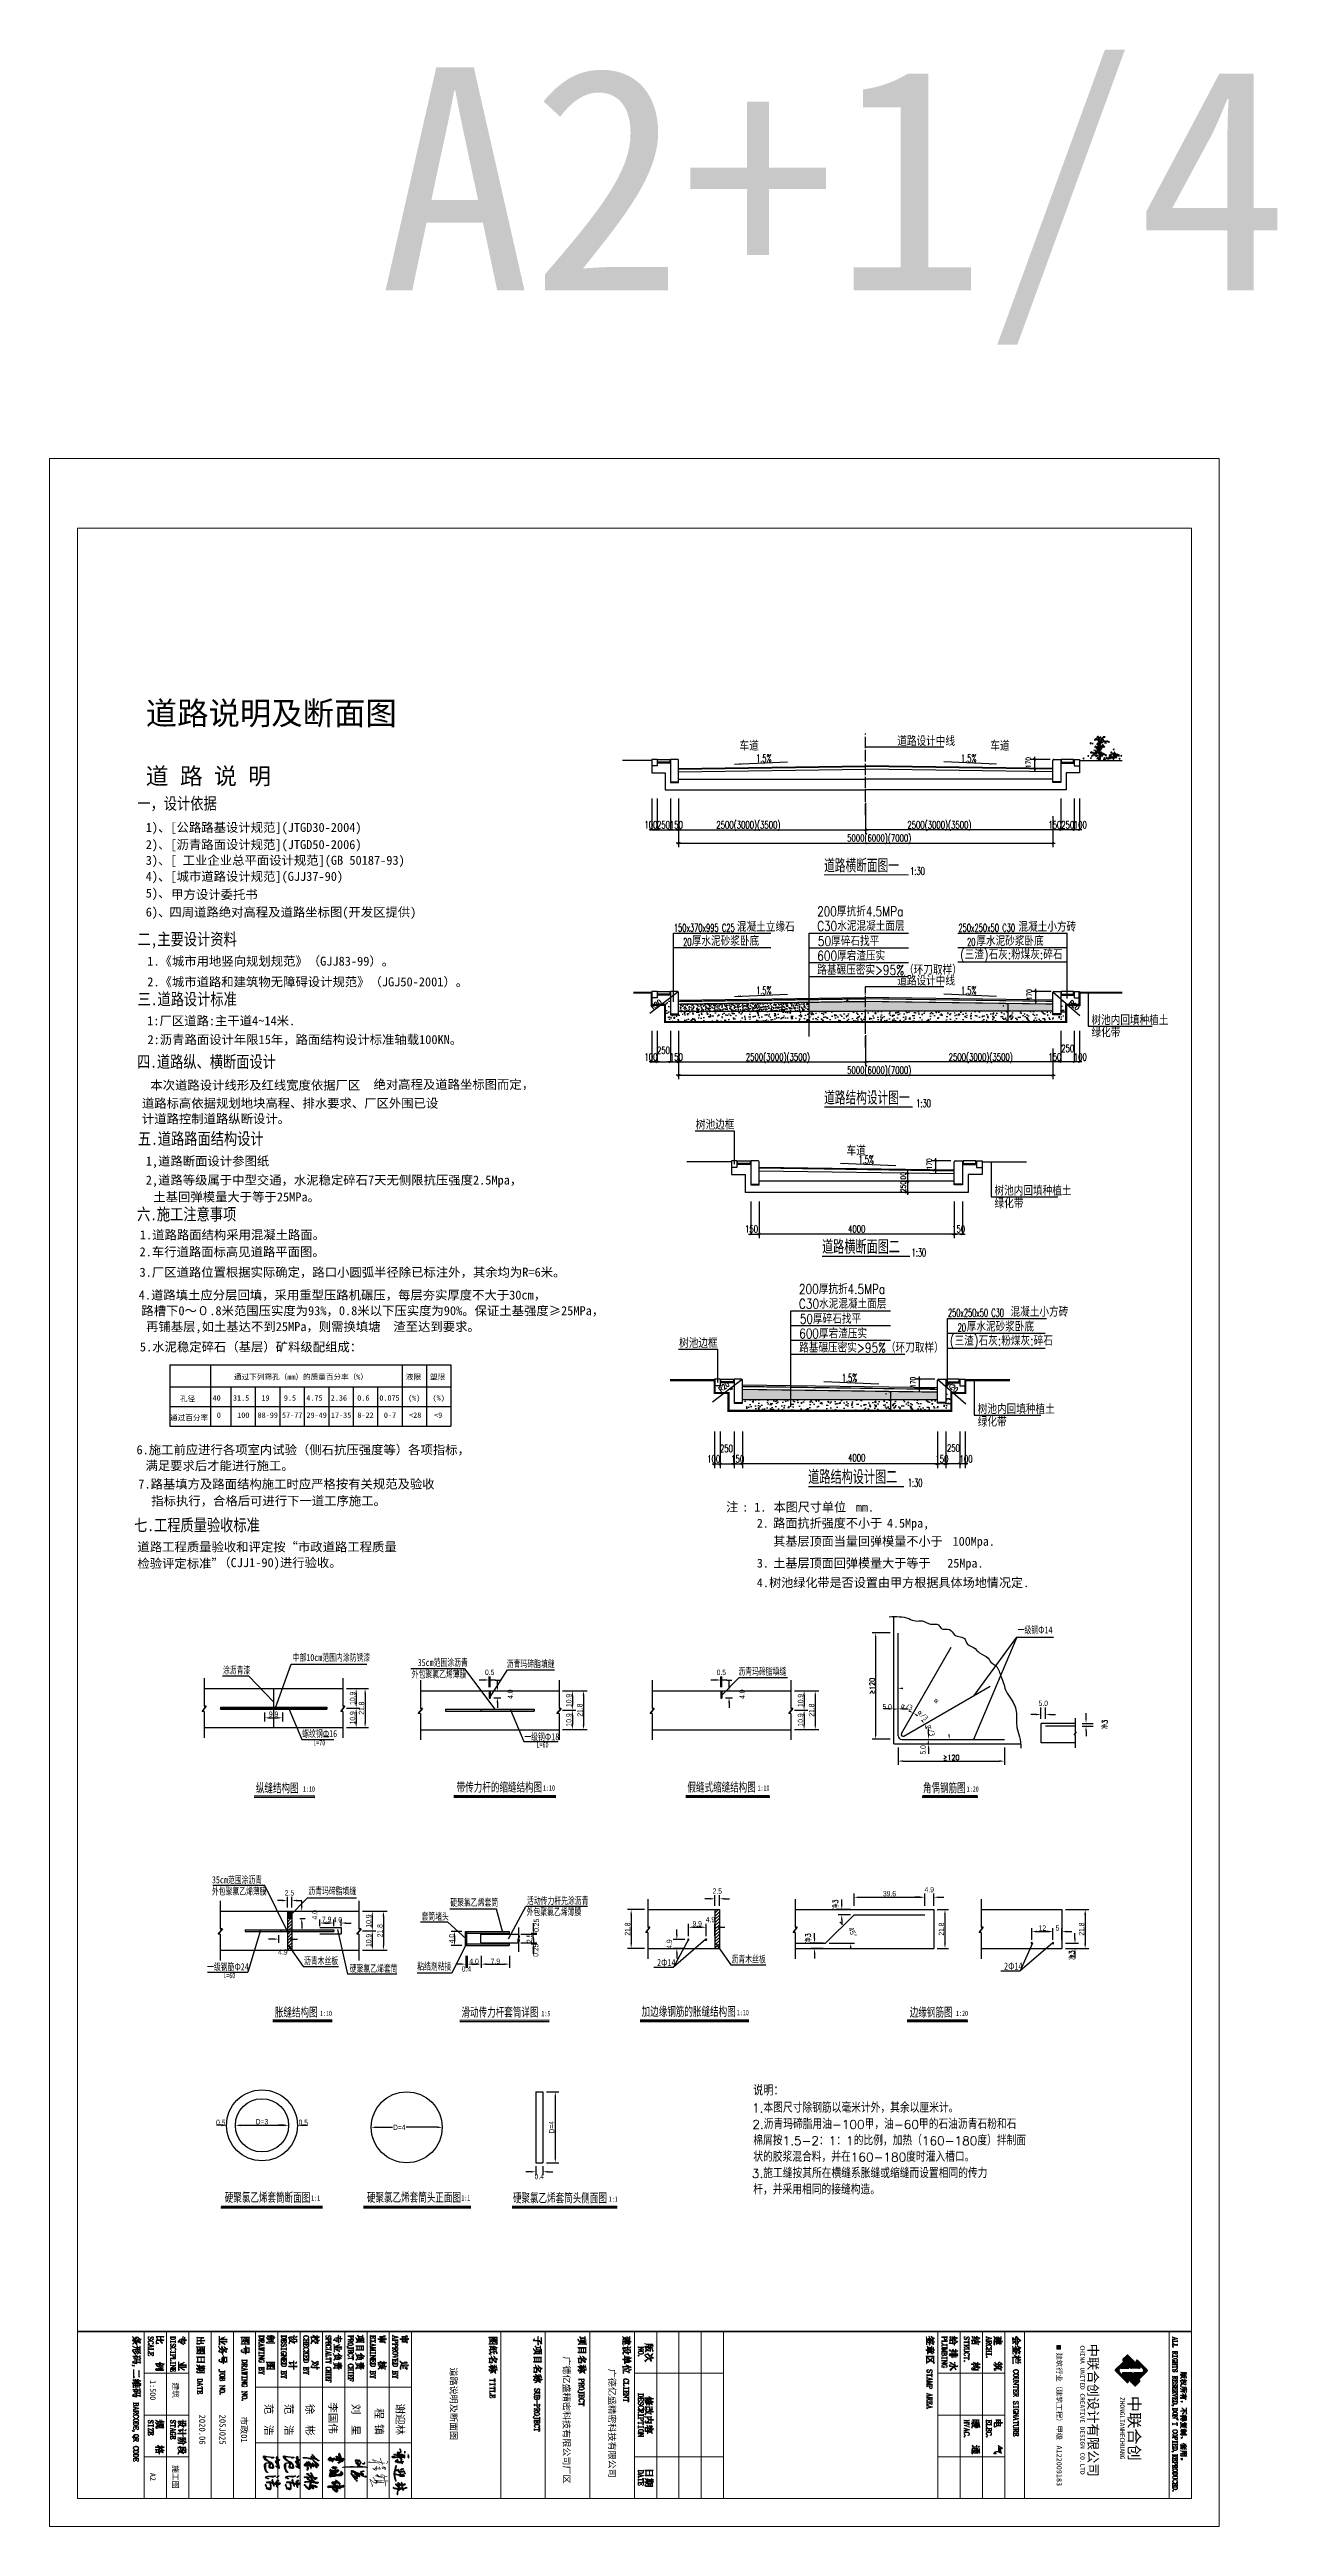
# Model space of a CAD drawing. Header units: millimetres. Extents: x -53295381 to 181933601, y -165 to 204541444.
# Drawn here: x 52076444 to 52296885, y 20948959 to 21393612 of the extents above; entities that cross this region are included whole.
import ezdxf
from ezdxf.enums import TextEntityAlignment as Align

# ---------------------------------------------------------------- set-up
doc = ezdxf.new("R2010")
doc.units = ezdxf.units.MM
doc.header["$LTSCALE"] = 1000
doc.linetypes.add('DOTE', pattern=[2.42, 2, -0.2, 0.02, -0.2])
for name, color, linetype in [('0－指标', 7, 'Continuous'), ('6', 6, 'Continuous'), ('D-灯具', 30, 'Continuous'), ('DIM-TXT', 7, 'Continuous'), ('LAYER1', 140, 'Continuous'), ('mm', 7, 'Continuous'), ('PP-COM', 7, 'Continuous'), ('PUB_DIM', 3, 'Continuous'), ('PUB_TEXT', 7, 'Continuous'), ('TEXT', 7, 'Continuous'), ('TX', 151, 'Continuous'), ('WALL', 5, 'Continuous'), ('图框', 144, 'Continuous'), ('文字标注', 7, 'Continuous'), ('标注', 3, 'Continuous'), ('设计说明文字', 3, 'Continuous'), ('钢筋', 12, 'Continuous')]:
    doc.layers.add(name, color=color, linetype=linetype)
for name, color, linetype, lineweight in [('color#44484cff', 7, 'Continuous', 100), ('color#fbfefeff', 7, 'Continuous', 100), ('PUB_TITLE', 7, 'Continuous', 20)]:
    doc.layers.add(name, color=color, linetype=linetype, lineweight=lineweight)
doc.styles.add('_HZTXT', font='txt.shx', dxfattribs={"width": 0.8, "bigfont": 'hztxt.shx'})
doc.styles.add('_SIMPLEX', font='SIMPLEX.shx', dxfattribs={"width": 0.8})
doc.styles.add('C', font='c.shx', dxfattribs={"width": 0.75, "height": 3, "bigfont": 'hzk.shx'})
doc.styles.add('DIM_FONT', font='SIMPLEX', dxfattribs={"width": 0.7, "bigfont": 'GBCBIG'})
doc.styles.add('HZ', font='rs.shx', dxfattribs={"width": 0.8, "bigfont": 'hztxt.shx'})
doc.styles.add('HZK', font='romanc.shx', dxfattribs={"width": 0.8, "bigfont": 'hzk.shx'})
doc.styles.add('HZST', font='')
doc.styles.add('XY', font='simhei.ttf', dxfattribs={"height": 600})
doc.styles.add('仿宋', font='', dxfattribs={"width": 0.75})
doc.styles.add('图标黑体', font='simhei.ttf', dxfattribs={"width": 0.7})
doc.styles.add('图框宋体', font='')
doc.styles.add('宋体', font='')
doc.styles.get('HZST').set_extended_font_data('SimSun')
doc.styles.get('仿宋').set_extended_font_data('FangSong_GB2312')
doc.styles.get('图框宋体').set_extended_font_data('SimSun')
doc.styles.get('宋体').set_extended_font_data('宋体')
doc.dimstyles.new('1', dxfattribs={"dimtxt": 1.5, "dimasz": 2, "dimexe": 1, "dimexo": 0.2, "dimgap": 0.5, "dimtad": 1, "dimdec": 1, "dimzin": 0, "dimdsep": 46, "dimtxsty": '宋体', "dimcen": 0.2, "dimclrd": 3, "dimclre": 3, "dimclrt": 3, "dimadec": 0, "dimazin": 0, "dimtfac": 1, "dimtdec": 1, "dimtofl": 0, "dimtmove": 2, "dimatfit": 3, "dimfxl": 0, "dimtolj": 1, "dimtzin": 0, "dimarcsym": 0})
doc.dimstyles.new('2', dxfattribs={"dimtxt": 3, "dimasz": 2.8, "dimexe": 2, "dimexo": 0, "dimgap": 0.09, "dimtad": 1, "dimdec": 1, "dimlfac": 0.5, "dimzin": 0, "dimdsep": 46, "dimtxsty": 'C', "dimcen": 0.09, "dimclrd": 3, "dimclre": 3, "dimclrt": 3, "dimadec": 0, "dimazin": 0, "dimtfac": 1, "dimtdec": 1, "dimtofl": 0, "dimtmove": 2, "dimatfit": 3, "dimfxl": 0, "dimtolj": 1, "dimtzin": 0, "dimarcsym": 0})
doc.dimstyles.new('AXIS30', dxfattribs={"dimscale": 0.3, "dimtxt": 300, "dimasz": 1, "dimexe": 250, "dimexo": 300, "dimgap": 150, "dimtad": 1, "dimdec": 0, "dimzin": 0, "dimdsep": 46, "dimtxsty": 'DIM_FONT', "dimblk": '_DIMX', "dimcen": 0.09, "dimse1": 1, "dimse2": 1, "dimclrt": 7, "dimadec": 0, "dimazin": 0, "dimtfac": 1, "dimtdec": 0, "dimtix": 1, "dimtmove": 2, "dimatfit": 3, "dimldrblk": '_DIMX', "dimfxl": 0, "dimtolj": 1, "dimtzin": 0, "dimarcsym": 0})
doc.dimstyles.new('DIMN30', dxfattribs={"dimscale": 0.3, "dimtxt": 300, "dimasz": 100, "dimexe": 250, "dimexo": 300, "dimgap": 150, "dimtad": 1, "dimdec": 0, "dimzin": 0, "dimdsep": 46, "dimtxsty": 'DIM_FONT', "dimblk": 'ARCHTICK', "dimcen": 0.09, "dimclrt": 7, "dimazin": 2, "dimtfac": 1, "dimtdec": 0, "dimtix": 1, "dimtmove": 2, "dimatfit": 3, "dimfxl": 0, "dimtolj": 1, "dimtzin": 0, "dimarcsym": 0})
pattern_1 = [(50, (51574633.7, 20969505.46), (1032.8547, -90.3631), [108, -1188]), (355, (51574633.7, 20969505.5), (-199.8019, 1083.1567), [86.4, -950.4]), (100.4514, (51574719.8, 20969497.9), (833.0535, 992.793), [91.7859, -1009.6446]), (46.1842, (51574633.7, 20969793.5), (1536.827, -238.3474), [162, -1782]), (96.6356, (51574761.8, 20969773.6), (1345.9143, 1402.7297), [137.6788, -1514.4667]), (351.1842, (51574633.7, 20969793.5), (1345.9132, 1402.7308), [129.6, -1425.6]), (21, (51574777.7, 20969721.46), (859.5462, -579.7712), [108, -1188]), (326, (51574777.7, 20969721.5), (350.3741, 1044.216), [86.4, -950.4]), (71.4514, (51574849.3, 20969673.1), (1209.9206, 464.4439), [91.7859, -1009.6446]), (37.5, (51574633.7, 20969505.46), (17.5102, 479.36715), [0, -938.88, 0, -964.8, 0, -954]), (7.5, (51574633.7, 20969505.46), (378.82013, 567.95287), [0, -550.08, 0, -917.28, 0, -363.6]), (327.5, (51574312.6, 20969505.46), (768.7043, -32.47902), [0, -360, 0, -1123.2, 0, -1490.4]), (317.5, (51574168.6, 20969505.46), (839.7881, 144.1512), [0, -468, 0, -745.92, 0, -1058.4])]
pattern_2 = [(50, (51574633.7, 20969505.5), (2065.7093, -180.726), [216, -2376]), (355, (51574633.7, 20969505.5), (-399.604, 2166.3133), [172.8, -1900.8]), (100.4514, (51574805.9, 20969490.4), (1666.107, 1985.586), [183.572, -2019.289]), (46.1842, (51574633.7, 20970081.5), (3073.654, -476.695), [324, -3564]), (96.6356, (51574890, 20970041.7), (2691.829, 2805.46), [275.358, -3028.933]), (351.1842, (51574633.7, 20970081.5), (2691.826, 2805.462), [259.2, -2851.2]), (21, (51574921.7, 20969937.5), (1719.0923, -1159.5424), [216, -2376]), (326, (51574921.7, 20969937.5), (700.748, 2088.432), [172.8, -1900.8]), (71.4514, (51575065, 20969840.8), (2419.841, 928.888), [183.572, -2019.289]), (37.5, (51574633.7, 20969505.46), (35.0204, 958.7343), [0, -1877.76, 0, -1929.6, 0, -1908]), (7.5, (51574633.7, 20969505.5), (757.6403, 1135.9057), [0, -1100.16, 0, -1834.56, 0, -727.2]), (327.5, (51573991.5, 20969505.46), (1537.4086, -64.958), [0, -720, 0, -2246.4, 0, -2980.8]), (317.5, (51573703.5, 20969505.5), (1679.5762, 288.3023), [0, -936, 0, -1491.84, 0, -2116.8])]
pattern_3 = [(45, (319.8358, 2177.3885), (-0.4374777, 0.4374777), [])]

msp = doc.modelspace()

# ---------------------------------------------------------------- texts
at = {"color": 1, "linetype": 'Continuous', "insert": (52097163.76, 21155113.548, 123.439), "char_height": 2, "width": 188.39241, "attachment_point": 1, "style": '宋体'}
msp.add_mtext('1、厂区设计高程61.88-62.13m。\\P2、围墙退让 E4m，建筑密度不小于55%.\\P容积率不小于1.2，绿地率不大于15%，\\P建筑高度不大于24m。蓝线为企业围墙线。\\P3、主道路雨水管井底标高60.062m，污水管底标高59.468m。\\P                                       2013年11月16日', dxfattribs=at)
at = {"layer": '0－指标', "insert": (52135633.427, 21390400.991, 31955), "char_height": 40000, "width": 1603021.03, "attachment_point": 1}
msp.add_mtext('{\\fSimHei|b0|i0|c134|p2;A2+1/4}', dxfattribs=at)
at = {"layer": 'PUB_DIM', "color": 7, "style": 'DIM_FONT', "width": 0.7}
for s, p in [('2500(3000)(3500)', (52196152.379, 21253773.556)), ('2500(3000)(3500)', (52230441.926, 21253773.556)), ('5000(6000)(7000)', (52219632.715, 21251417.161)), ('2500(3000)(3500)', (52201443.365, 21212095.196)), ('5000(6000)(7000)', (52219632.715, 21209738.801)), ('2500(3000)(3500)', (52237860.215, 21212095.196))]:
    msp.add_text(s, height=1296, dxfattribs=at).set_placement(p)
at = {"layer": 'PUB_DIM', "style": 'DIM_FONT', "width": 0.8}
for height, rotation, p in [(864, 37.29464327, (52184826.003, 21221249.507)), (864, 318.82156433, (52259360.083, 21222366.393)), (900, 37.29464911, (52196945.306, 21152544.416)), (900, 318.82157306, (52237518.166, 21153857.732))]:
    msp.add_text('R20', height=height, rotation=rotation, dxfattribs=at).set_placement(p)
at = {"layer": 'PUB_DIM', "color": 7, "char_height": 900, "attachment_point": 5, "rotation": 90, "style": 'DIM_FONT'}
for s, insert in [('170', (52252153.02, 21265609.607)), ('170', (52252321.286, 21223931.247)), ('170', (52234366.067, 21193555.017)), ('100', (52229696.248, 21191109.219)), ('250', (52229696.248, 21189505.669)), ('170', (52231435.63, 21154353.996))]:
    msp.add_mtext(s, dxfattribs=dict(at, insert=insert))
at = {"layer": 'PUB_DIM', "color": 7, "char_height": 1296, "attachment_point": 5, "style": 'DIM_FONT'}
for s, insert in [('100', (52184400.337, 21254421.556)), ('250', (52186660.836, 21254421.556)), ('150', (52188977.401, 21254421.556)), ('150', (52256915.583, 21254421.556)), ('250', (52259232.148, 21254421.556)), ('100', (52261492.647, 21254421.556)), ('250', (52186660.836, 21213954.992)), ('250', (52259232.148, 21214295.031)), ('100', (52184400.337, 21212743.196)), ('150', (52188977.401, 21212743.196)), ('150', (52256915.583, 21212743.196)), ('100', (52261492.647, 21212743.196)), ('150', (52202467.569, 21181876.585)), ('4000', (52221348.699, 21181876.585)), ('150', (52239659.114, 21181876.585)), ('100', (52195690.437, 21140601.942)), ('250', (52197958.034, 21142469.377)), ('150', (52199988.192, 21140601.942)), ('4000', (52221348.699, 21140805.883)), ('150', (52236650.96, 21140601.942)), ('250', (52238721.651, 21142555.899)), ('100', (52240989.248, 21140601.942))]:
    msp.add_mtext(s, dxfattribs=dict(at, insert=insert))
at = {"layer": 'PUB_TEXT'}
for s, height, style, width, p in [('车道', 1728, '_HZTXT', 0.8, (52200306.073, 21267730.033)), ('道路设计中线', 1728, '_HZTXT', 0.8, (52228635.151, 21268595.108)), ('车道', 1728, '_HZTXT', 0.8, (52245342.302, 21267730.033)), ('1.5%', 1382.4, '_SIMPLEX', 0.6, (52203279.309, 21265692.053)), ('1.5%', 1382.4, '_SIMPLEX', 0.6, (52240074.338, 21265692.053)), ('道路横断面图一', 2400, '_HZTXT', 0.8, (52215495.268, 21245887.5)), ('1:30', 1382.4, '_SIMPLEX', 0.6, (52230953.944, 21245430.391)), ('150x370x995 C25', 1382.4, '_SIMPLEX', 0.6, (52188526.979, 21235252.682)), ('混凝土立缘石', 1728, '_HZTXT', 0.8, (52199849.415, 21235252.682)), ('200厚抗折4.5MPa ', 1728, '_HZTXT', 0.8, (52214236.379, 21238024.385)), ('C30水泥混凝土面层', 1728, '_HZTXT', 0.8, (52214236.379, 21235392.186)), ('250x250x50 C30', 1382.4, '_SIMPLEX', 0.6, (52239610.897, 21235252.682)), ('混凝土小方砖', 1728, '_HZTXT', 0.8, (52250378.721, 21235252.682)), ('20', 1382.4, '_SIMPLEX', 0.6, (52190194.988, 21232701.033)), ('厚水泥砂浆卧底', 1728, '_HZTXT', 0.8, (52191740.441, 21232701.033)), ('50厚碎石找平', 1728, '_HZTXT', 0.8, (52214386.313, 21232687.675)), ('(三渣)石灰:粉煤灰:碎石', 1728, '_HZTXT', 0.8, (52239905.817, 21230276.381)), ('20', 1382.4, '_SIMPLEX', 0.6, (52241172.796, 21232701.033)), ('厚水泥砂浆卧底', 1728, '_HZTXT', 0.8, (52242824.36, 21232701.033)), ('路基碾压密实>95%%%（环刀取样）', 1728, '_HZTXT', 0.8, (52214272.17, 21227510.172)), ('600厚宕渣压实', 1728, '_HZTXT', 0.8, (52214272.17, 21230055.477)), ('1.5%', 1382.4, '_SIMPLEX', 0.6, (52203279.309, 21224013.693)), ('道路设计中线', 1728, '_HZTXT', 0.8, (52228635.151, 21225575.668)), ('1.5%', 1382.4, '_SIMPLEX', 0.6, (52240074.338, 21224013.693)), ('树池内回填种植土', 1728, '_HZTXT', 0.8, (52263493.35, 21218497.691)), ('绿化带', 1728, '_HZTXT', 0.8, (52263493.35, 21216302.904)), ('道路结构设计图一', 2400, '_HZTXT', 0.8, (52215495.268, 21204209.14)), ('树池边框', 1800, '_HZTXT', 0.8, (52192475.387, 21199723.068)), ('1:30', 1382.4, '_SIMPLEX', 0.6, (52232037.086, 21203752.031)), ('车道', 1800, '_HZTXT', 0.8, (52219523.629, 21195047.237)), ('1.5%', 1440, '_SIMPLEX', 0.6, (52221699.193, 21193616.686)), ('树池内回填种植土', 1800, '_HZTXT', 0.8, (52246093.998, 21187870.85)), ('绿化带', 1800, '_HZTXT', 0.8, (52246093.998, 21185584.614)), ('道路横断面图二', 2500, '_HZTXT', 0.8, (52215118.682, 21177410.53)), ('1:30', 1440, '_SIMPLEX', 0.6, (52231221.469, 21176934.374)), ('200厚抗折4.5MPa ', 1728, '_HZTXT', 0.8, (52210979.478, 21170216.521)), ('C30水泥混凝土面层', 1728, '_HZTXT', 0.8, (52210979.478, 21167584.322)), ('50厚碎石找平', 1728, '_HZTXT', 0.8, (52211129.411, 21164879.811)), ('250x250x50 C30', 1440, '_SIMPLEX', 0.6, (52237744.284, 21166122.945)), ('混凝土小方砖', 1800, '_HZTXT', 0.8, (52248960.767, 21166122.945)), ('树池边框', 1800, '_HZTXT', 0.8, (52189465.829, 21160522.047)), ('路基碾压密实>95%（环刀取样）', 1728, '_HZTXT', 0.8, (52211015.268, 21159702.308)), ('600厚宕渣压实', 1728, '_HZTXT', 0.8, (52211015.268, 21162247.613)), ('(三渣)石灰:粉煤灰:碎石', 1800, '_HZTXT', 0.8, (52238051.492, 21160939.299)), ('20', 1440, '_SIMPLEX', 0.6, (52239481.794, 21163464.977)), ('厚水泥砂浆卧底', 1800, '_HZTXT', 0.8, (52241091.641, 21163464.977)), ('1.5%', 1440, '_SIMPLEX', 0.6, (52218689.635, 21154415.665)), ('树池内回填种植土', 1800, '_HZTXT', 0.8, (52243084.439, 21148669.829)), ('绿化带', 1800, '_HZTXT', 0.8, (52243084.439, 21146383.593)), ('道路结构设计图二', 2500, '_HZTXT', 0.8, (52212640.957, 21136074.705)), ('1:30', 1440, '_SIMPLEX', 0.6, (52230546.381, 21135598.549))]:
    msp.add_text(s, height=height, dxfattribs=dict(at, style=style, width=width)).set_placement(p)
at = {"layer": 'TEXT', "style": 'HZST'}
for s, height, p in [('道路说明及断面图', 4130, (52093716.171, 21272402.495)), ('道 路 说 明', 3000, (52093716.171, 21261689.29)), ('1)、[公路路基设计规范](JTGD30-2004)', 1625.33081, (52093716.171, 21253158.394)), ('2)、[沥青路面设计规范](JTGD50-2006)', 1625.33081, (52093716.171, 21250077.737)), ('4)、[城市道路设计规范](GJJ37-90)', 1625.33081, (52093716.171, 21244367.869)), ('3)、[ 工业企业总平面设计规范](GB 50187-93)', 1625.33081, (52093716.171, 21247256.391)), ('5)、', 1625.3308, (52093716.171, 21241356.916)), ('甲方设计委托书', 1625.3308, (52098295.954, 21241114.057)), ('6)、', 1625.3308, (52093716.171, 21237969.595)), ('四周道路绝对高程及道路坐标图(开发区提供)', 1625.33081, (52097961.532, 21237952.479)), ('1.《城市用地竖向规划规范》（GJJ83-99）。', 1625.33081, (52093988.016, 21229146.835)), ('2.《城市道路和建筑物无障碍设计规范》（JGJ50-2001）。', 1625.33081, (52093988.016, 21225433.908)), ('1:厂区道路:主干道4~14米.', 1625.33081, (52093965.669, 21218449.158)), ('2:沥青路面设计年限15年，路面结构设计标准轴载100KN。', 1625.33081, (52094025.881, 21215069.184)), ('道路标高依据规划地块高程、排水要求、厂区外围已设', 1625.33081, (52093030.609, 21203648.834)), ('    本次道路设计线形及红线宽度依据厂区', 1625.33081, (52090119.187, 21206888.665)), ('绝对高程及道路坐标图而定，', 1625.33081, (52134613.338, 21207025.111)), ('计道路控制道路纵断设计。', 1625.33081, (52093016.111, 21200857.883)), ('1,道路断面设计参图纸', 1625.33081, (52093716.476, 21193261.5)), ('2,道路等级属于中型交通，水泥稳定碎石7天无侧限抗压强度2.5Mpa，', 1625.33081, (52093716.476, 21189851.59)), ('土基回弹模量大于等于25MPa。 ', 1625.33081, (52095079.248, 21186818.35)), ('2.车行道路面标高见道路平面图。', 1625.33081, (52092596.399, 21176973.195)), ('1.道路路面结构采用混凝土路面。', 1625.33081, (52092656.287, 21180022.2)), ('3.厂区道路位置根据实际确定，路口小圆弧半径除已标注外，其余均为R=6米。', 1625.33081, (52092596.399, 21173308.017)), ('4.道路填土应分层回填，采用重型压路机碾压，每层夯实厚度不大于30cm，', 1625.33081, (52092455.86, 21169215.939)), ('路槽下0～０.8米范围压实度为93%，0.8米以下压实度为90%。保证土基强度≥25MPa，', 1625.33081, (52092931.001, 21166398.332)), ('5.水泥稳定碎石（基层）矿料级配组成：', 1625.33081, (52092661.977, 21159901.287)), ('再铺基层,如土基达不到25MPa，则需换填塘', 1625.33081, (52093769.706, 21163544.921)), ('渣至达到要求。', 1625.3308, (52138164.781, 21163546.777)), ('6.施工前应进行各项室内试验（侧石抗压强度等）各项指标，', 1625.33081, (52092049.556, 21141436.953)), ('满足要求后才能进行施工。', 1625.33081, (52093664.98, 21138579.357)), ('7.路基填方及路面结构施工时应严格按有关规范及验收', 1625.33081, (52092378.051, 21135285.055)), ('指标执行，合格后可进行下一道工序施工。', 1625.33081, (52094710.851, 21132270.474)), ('注', 1592.525, (52197915.512, 21131153.012)), (': 1.', 1592.5248, (52200793.142, 21131153.012)), ('路面抗折强度不小于', 1592.5248, (52206368.507, 21128266.911)), ('本图尺寸单位', 1592.5248, (52206428.181, 21131153.012)), ('mm.', 1592.5248, (52221207.802, 21131153.012)), ('道路工程质量验收和评定按“市政道路工程质量', 1625.33081, (52092221.563, 21123995.931)), ('2.', 1592.5248, (52203416.28, 21128266.911)), ('其基层顶面当量回弹模量不小于', 1592.5248, (52206368.507, 21125013.253)), ('4.5Mpa,', 1592.5248, (52226778.391, 21128266.911)), ('100Mpa.', 1592.5248, (52238572.322, 21125013.253)), ('检验评定标准”', 1625.3308, (52092221.563, 21121025.956)), ('（CJJ1-90)进行验收。', 1625.33081, (52106735.013, 21121172.143)), ('3.', 1592.5248, (52203416.28, 21121094.373)), ('土基层顶面回弹模量大于等于', 1592.5248, (52206368.507, 21121094.373)), ('25Mpa.', 1592.5248, (52237612.196, 21121094.373)), ('4.', 1592.5248, (52203416.28, 21117580.296)), ('树池绿化带是否设置由甲方根据具体场地情况定.', 1592.5248, (52205612.22, 21117586.617))]:
    msp.add_text(s, height=height, dxfattribs=at).set_placement(p)
for s, height, p in [('通过下列筛孔（mm）的质量百分率（%）', 975.19849, (52121586.228, 21155332.243)), ('液限', 975.1985, (52141776.338, 21155332.243)), ('(%)', 975.1985, (52141917.305, 21151550.349)), ('塑限', 975.1985, (52146097.731, 21155332.243)), ('(%)', 975.1985, (52146306.702, 21151550.349)), ('通过百分率', 975.1985, (52101492.496, 21148002.036)), ('孔径', 975.1985, (52101215.276, 21151394.327)), ('40', 975.1985, (52106442.146, 21151550.349)), ('0', 975.198, (52106839.356, 21148460.261)), ('31.5', 975.1985, (52110831.542, 21151550.349)), ('100', 975.1985, (52111228.753, 21148460.261)), ('88-99', 975.1985, (52115618.149, 21148460.261)), ('19', 975.1985, (52115220.939, 21151550.349)), ('57-77', 975.1985, (52120007.546, 21148460.261)), ('9.5', 975.1985, (52119610.335, 21151550.349)), ('4.75', 975.1985, (52123999.732, 21151550.349)), ('29-49', 975.1985, (52124396.942, 21148460.261)), ('2.36', 975.1985, (52128389.128, 21151550.349)), ('17-35', 975.1985, (52128786.339, 21148460.261)), ('0.6', 975.1985, (52132778.525, 21151550.349)), ('8-22', 975.1985, (52133175.735, 21148460.261)), ('0.075', 975.1985, (52137477.513, 21151550.349)), ('0-7', 975.1985, (52137565.132, 21148460.261)), ('<28', 975.1985, (52142087.753, 21148460.261)), ('<9', 975.1985, (52146211.319, 21148460.261))]:
    msp.add_text(s, height=height, dxfattribs=at).set_placement(p, align=Align.MIDDLE_CENTER)
at = {"layer": '图框', "style": '图框宋体'}
for s, p in [('广德亿盛精密科技有限公司厂区', (52168677.054, 20968069.34)), ('广德亿盛精密科技有限公司', (52176848.612, 20967483.525))]:
    msp.add_text(s, height=1166.28336, rotation=270, dxfattribs=at).set_placement(p, align=Align.CENTER)
at = {"layer": '图框', "color": 6, "style": '图框宋体'}
for s, height, p in [('1:500', 1012.5, (52094491.876, 20973418.947)), ('建筑', 1012.5, (52098549.578, 20973418.947)), ('2020.06', 1134, (52103312.519, 20966343.866)), ('20SJ025', 1134, (52106944.893, 20966343.866)), ('市政01', 1134, (52110805.351, 20966343.866)), ('A2', 1012.5, (52094491.876, 20957860.908)), ('施工图', 1012.5, (52098549.578, 20957860.908))]:
    msp.add_text(s, height=height, rotation=270, dxfattribs=at).set_placement(p, align=Align.CENTER)
at = {"layer": '图框', "style": '图框宋体'}
msp.add_text('道路说明及断面图', height=1166.2834, rotation=270, dxfattribs=at).set_placement((52148392.996, 20977513.627, -17145.6))
at = {"layer": '文字标注', "color": 1, "linetype": 'Continuous', "insert": (52098218.913, 21165122.39, 123.439), "char_height": 2, "width": 188.39241, "attachment_point": 1, "style": '宋体'}
msp.add_mtext('1、厂区设计高程61.88-62.13m。\\P2、围墙退让 E4m，建筑密度不小于55%.\\P容积率不小于1.2，绿地率不大于15%，\\P建筑高度不大于24m。蓝线为企业围墙线。\\P3、主道路雨水管井底标高60.062m，污水管底标高59.468m。\\P                                       2013年11月16日', dxfattribs=at)
at = {"layer": '设计说明文字', "color": 3, "style": 'XY', "width": 0.8}
for s, p in [('一，设计依据', (52092210.63, 21257185.039)), ('二,主要设计资料', (52092240.829, 21232811.948)), ('三.道路设计标准', (52092254.037, 21222050.893)), ('四.道路纵、横断面设计', (52092151.072, 21210822.805)), ('五.道路路面结构设计', (52092314.16, 21196996.902)), ('六.施工注意事项', (52092153.075, 21183448.697)), ('七.工程质量验收标准', (52091636.07, 21127640.693))]:
    msp.add_text(s, height=2177.28, dxfattribs=at).set_placement(p)

# ---------------------------------------------------------------- blocks, each defined once
blk = doc.blocks.new('_ARROW')
blk.add_solid([(0, 0), (-1, 0.1), (-1, -0.1)])
blk = doc.blocks.new('_DIMX')
blk.add_line((-150, 0), (150, 0))
at = {"const_width": 50}
blk.add_lwpolyline([(-70, -70), (70, 70)], dxfattribs=at)
blk = doc.blocks.new('*D90')
at = {"layer": 'Defpoints', "color": 0}
for p in [(52237342, 21160493), (52238342, 21160493), (52237342, 21150493)]:
    blk.add_point(p, dxfattribs=at)
at = {"layer": 'PUB_DIM', "color": 0, "lineweight": -2}
blk.add_line((52238342, 21150493), (52237342, 21150493), dxfattribs=at)
at = {"layer": 'PUB_DIM', "color": 0, "lineweight": -2, "xscale": 0.3, "yscale": 0.3, "zscale": 0.3, "rotation": 180}
blk.add_blockref('_DIMX', (52237342, 21150493), dxfattribs=at)
at = {"layer": 'PUB_DIM', "color": 0, "lineweight": -2, "xscale": 0.3, "yscale": 0.3, "zscale": 0.3}
blk.add_blockref('_DIMX', (52238342, 21150493), dxfattribs=at)
at = {"layer": 'PUB_DIM', "color": 7, "insert": (52237842, 21150583), "char_height": 90, "attachment_point": 5, "style": 'DIM_FONT'}
blk.add_mtext('\\A1;1000', dxfattribs=at)
blk = doc.blocks.new('_ArchTick')
at = {"color": 0, "linetype": 'ByBlock', "const_width": 0.4}
blk.add_lwpolyline([(-0.5, -0.5), (0.5, 0.5)], dxfattribs=at)
blk = doc.blocks.new('*D91')
at = {"layer": 'Defpoints', "color": 0}
for p in [(52226954, 21151235), (52226954, 21149235), (52227506, 21151235)]:
    blk.add_point(p, dxfattribs=at)
at = {"layer": 'PUB_DIM', "color": 0, "lineweight": -2}
for p, q in [((52227044, 21151235), (52227581, 21151235)), ((52227044, 21149235), (52227581, 21149235)), ((52227506, 21149235), (52227506, 21151235))]:
    blk.add_line(p, q, dxfattribs=at)
at = {"layer": 'PUB_DIM', "color": 0, "lineweight": -2, "xscale": 30, "yscale": 30, "zscale": 30}
for p, rotation in [((52227506, 21151235), 90), ((52227506, 21149235), 270)]:
    blk.add_blockref('_ArchTick', p, dxfattribs=dict(at, rotation=rotation))
at = {"layer": 'PUB_DIM', "color": 7, "insert": (52227416, 21150235), "char_height": 90, "attachment_point": 5, "rotation": 90, "style": 'DIM_FONT'}
blk.add_mtext('\\A1;2000', dxfattribs=at)
blk = doc.blocks.new('*D92')
at = {"layer": 'Defpoints', "color": 0}
for p in [(52226954, 21152712), (52227506, 21152712), (52226954, 21151235)]:
    blk.add_point(p, dxfattribs=at)
at = {"layer": 'PUB_DIM', "color": 0, "lineweight": -2}
for p, q in [((52227044, 21152712), (52227581, 21152712)), ((52227506, 21151235), (52227506, 21152712)), ((52227044, 21151235), (52227581, 21151235))]:
    blk.add_line(p, q, dxfattribs=at)
at = {"layer": 'PUB_DIM', "color": 0, "lineweight": -2, "xscale": 30, "yscale": 30, "zscale": 30}
for p, rotation in [((52227506, 21152712), 90), ((52227506, 21151235), 270)]:
    blk.add_blockref('_ArchTick', p, dxfattribs=dict(at, rotation=rotation))
at = {"layer": 'PUB_DIM', "color": 7, "insert": (52226606, 21152232), "char_height": 90, "attachment_point": 5, "rotation": 90, "style": 'DIM_FONT'}
blk.add_mtext('\\A1;100', dxfattribs=at)
blk = doc.blocks.new('*D93')
at = {"layer": 'Defpoints', "color": 0}
for p in [(52248008, 21222378), (52248008, 21220960), (52248538, 21222378)]:
    blk.add_point(p, dxfattribs=at)
at = {"layer": 'PUB_DIM', "color": 0, "lineweight": -2}
for p, q in [((52248098, 21222378), (52248613, 21222378)), ((52248098, 21220960), (52248613, 21220960)), ((52248538, 21220960), (52248538, 21222378))]:
    blk.add_line(p, q, dxfattribs=at)
at = {"layer": 'PUB_DIM', "color": 0, "lineweight": -2, "xscale": 30, "yscale": 30, "zscale": 30}
for p, rotation in [((52248538, 21222378), 90), ((52248538, 21220960), 270)]:
    blk.add_blockref('_ArchTick', p, dxfattribs=dict(at, rotation=rotation))
at = {"layer": 'PUB_DIM', "color": 7, "insert": (52247674, 21221917), "char_height": 90, "attachment_point": 5, "rotation": 90, "style": 'DIM_FONT'}
blk.add_mtext('\\A1;100', dxfattribs=at)
blk = doc.blocks.new('*D94')
at = {"layer": 'Defpoints', "color": 0}
for p in [(52257981, 21230393), (52258941, 21230393), (52257981, 21220793)]:
    blk.add_point(p, dxfattribs=at)
at = {"layer": 'PUB_DIM', "color": 0, "lineweight": -2}
blk.add_line((52258940, 21220793), (52257981, 21220793), dxfattribs=at)
at = {"layer": 'PUB_DIM', "color": 0, "lineweight": -2, "xscale": 0.3, "yscale": 0.3, "zscale": 0.3, "rotation": 180}
blk.add_blockref('_DIMX', (52257981, 21220793), dxfattribs=at)
at = {"layer": 'PUB_DIM', "color": 0, "lineweight": -2, "xscale": 0.3, "yscale": 0.3, "zscale": 0.3}
blk.add_blockref('_DIMX', (52258941, 21220793), dxfattribs=at)
at = {"layer": 'PUB_DIM', "color": 7, "insert": (52258461, 21220883), "char_height": 90, "attachment_point": 5, "style": 'DIM_FONT'}
blk.add_mtext('\\A1;960', dxfattribs=at)
blk = doc.blocks.new('*D95')
at = {"layer": 'Defpoints', "color": 0}
for p in [(52248008, 21220960), (52248008, 21219040), (52248538, 21220960)]:
    blk.add_point(p, dxfattribs=at)
at = {"layer": 'PUB_DIM', "color": 0, "lineweight": -2}
for p, q in [((52248098, 21220960), (52248613, 21220960)), ((52248098, 21219040), (52248613, 21219040)), ((52248538, 21219040), (52248538, 21220960))]:
    blk.add_line(p, q, dxfattribs=at)
at = {"layer": 'PUB_DIM', "color": 0, "lineweight": -2, "xscale": 30, "yscale": 30, "zscale": 30}
for p, rotation in [((52248538, 21220960), 90), ((52248538, 21219040), 270)]:
    blk.add_blockref('_ArchTick', p, dxfattribs=dict(at, rotation=rotation))
at = {"layer": 'PUB_DIM', "color": 7, "insert": (52248448, 21220000), "char_height": 90, "attachment_point": 5, "rotation": 90, "style": 'DIM_FONT'}
blk.add_mtext('\\A1;1920', dxfattribs=at)
blk = doc.blocks.new('M_G79')
at = {"color": 3, "linetype": 'Continuous'}
for p, q in [((-3794, 150), (-3603, 195)), ((-2906, 603), (-2715, 648)), ((-2470, 2935), (-2280, 2980)), ((-2463, 3000), (-2272, 3045)), ((-2413, 1227), (-2096, 1302)), ((-2397, 215), (-2207, 260)), ((-2219, 588), (-1902, 663)), ((-2156, 1154), (-1839, 1229)), ((-2075, 2913), (-1885, 2958)), ((-1953, 801), (-1636, 876)), ((-1822, 985), (-1505, 1060)), ((-1682, 1057), (-1365, 1132)), ((-1641, 3610), (-1324, 3685)), ((-1590, 2282), (-1273, 2357)), ((-1537, 1372), (-1220, 1447)), ((-1513, 994), (-1195, 1069)), ((-1503, 3661), (-1186, 3736)), ((-1433, 523), (-1116, 598)), ((-1379, 1994), (-1062, 2069)), ((-1245, 2843), (-1055, 2888)), ((-1227, 1183), (-910, 1258)), ((-1195, 1665), (-878, 1740)), ((-1191, 121), (-874, 196)), ((-1188, 143), (-871, 218)), ((-1186, 4132), (-869, 4207)), ((-1157, 3600), (-840, 3675)), ((-1129, 2896), (-939, 2941)), ((-1116, 2383), (-799, 2458)), ((-1072, 3965), (-755, 4040)), ((-1050, 1979), (-733, 2054)), ((-1042, 2886), (-852, 2931)), ((-1041, 3058), (-724, 3133)), ((-1007, 2768), (-690, 2843)), ((-997, 1863), (-680, 1938)), ((-946, 3709), (-629, 3784)), ((-941, -17), (-624, 58)), ((-922, 3332), (-605, 3407)), ((-922, 3332), (-605, 3407)), ((-886, 484), (-569, 559)), ((-845, 2640), (-528, 2715)), ((-835, 3322), (-518, 3397)), ((-800, 2683), (-610, 2728)), ((-778, 2681), (-588, 2726)), ((-777, 2456), (-460, 2531)), ((-760, 1021), (-443, 1096)), ((-760, 426), (-443, 501)), ((-755, 271), (-438, 346)), ((-750, 513), (-433, 588)), ((-748, 2122), (-431, 2197)), ((-742, 2809), (-552, 2854)), ((-716, 3992), (-399, 4067)), ((-712, 3440), (-395, 3515)), ((-711, 2894), (-520, 2939)), ((-702, 2932), (-385, 3007)), ((-697, 2381), (-380, 2456)), ((-661, 922), (-344, 997)), ((-634, 3145), (-317, 3220)), ((-629, 1800), (-312, 1875)), ((-607, 1202), (-290, 1277)), ((-574, 3491), (-257, 3566)), ((-573, 714), (-256, 789)), ((-486, 2291), (-169, 2366)), ((-421, 3077), (-104, 3152)), ((-407, 629), (-89, 704)), ((-385, 1023), (-68, 1098)), ((-326, 3777), (-136, 3822)), ((-259, 2552), (58, 2627)), ((-222, 3919), (-31, 3964)), ((-218, 939), (99, 1014)), ((-125, 3600), (65, 3645)), ((-93, 3486), (97, 3531)), ((-86, 973), (104, 1018)), ((-43, 4142), (148, 4187)), ((-43, 968), (148, 1013)), ((-28, 3281), (162, 3326)), ((-24, 2284), (293, 2359)), ((23, -31), (213, 14)), ((71, 206), (261, 251)), ((124, 883), (315, 928)), ((156, 4142), (346, 4187)), ((178, 4140), (368, 4185)), ((178, 3346), (368, 3391)), ((187, 854), (378, 899)), ((257, 3024), (574, 3099)), ((379, 789), (569, 834)), ((391, 699), (581, 744)), ((441, 3339), (632, 3384)), ((442, 164), (632, 209)), ((517, 244), (707, 289)), ((633, 99), (823, 144)), ((705, 3331), (895, 3376)), ((788, 104), (978, 149)), ((826, 56), (1017, 101)), ((935, 242), (1125, 287)), ((979, 3213), (1169, 3258)), ((1037, 363), (1227, 408)), ((1163, 106), (1353, 151)), ((1199, 830), (1389, 875)), ((1347, 769), (1537, 814)), ((1349, 196), (1539, 241)), ((1366, 348), (1556, 393)), ((1376, 435), (1566, 480)), ((1402, 1270), (1592, 1315)), ((1574, 1031), (1764, 1076)), ((1649, 317), (1839, 362)), ((1661, 1021), (1851, 1066)), ((1734, 484), (1924, 529)), ((1785, 941), (1975, 986)), ((1819, 651), (2009, 696)), ((1860, 1814), (2050, 1859)), ((1898, 377), (2089, 422)), ((1959, 723), (2149, 768)), ((1990, 1205), (2181, 1250)), ((1993, 1227), (2183, 1272)), ((2070, 931), (2260, 976)), ((2114, 530), (2304, 575)), ((2179, 919), (2369, 964)), ((2218, 871), (2408, 916)), ((2252, 581), (2442, 626)), ((2276, 798), (2466, 843)), ((2334, 329), (2524, 374)), ((2353, 702), (2544, 747)), ((2353, 305), (2544, 350)), ((2433, 627), (2623, 672)), ((2443, 912), (2633, 957)), ((2649, 779), (2839, 824)), ((2801, 762), (2991, 807)), ((2852, 624), (3042, 669)), ((2944, 63), (3134, 108)), ((3246, 602), (3437, 647)), ((233, -121), (424, -76))]:
    blk.add_line(p, q, dxfattribs=at)
for points in [[(-615, 740), (-958, 1418), (-1781, 1752)], [(-1607, 740), (-823, 852)], [(-474, 19), (-535, 70), (-743, 1769), (-503, 2932), (-208, 3406)], [(-656, 1561), (-179, 2279)], [(1614, 559), (1079, 706)], [(1612, 537), (1876, -65)], [(1854, 135), (2456, 597)]]:
    blk.add_lwpolyline(points, dxfattribs=at)
at = {"color": 3, "linetype": 'Continuous', "const_width": 22.5}
blk.add_lwpolyline([(1251, 70), (1527, -27)], dxfattribs=at)
at = {"color": 3, "linetype": 'Continuous'}
for centre, radius in [((-3693, 165), 94.1), ((-2805, 618), 94.1), ((-2369, 2950), 94.1), ((-2362, 3015), 94.1), ((-2245, 1252), 157), ((-2296, 231), 94.1), ((-2051, 613), 157), ((-1988, 1179), 157), ((-1975, 2928), 94.1), ((-1785, 826), 157), ((-1654, 1010), 157), ((-1514, 1083), 157), ((-1473, 3635), 157), ((-1422, 2307), 157), ((-1369, 1397), 157), ((-1344, 1020), 157), ((-1335, 3686), 157), ((-1264, 548), 157), ((-1211, 2019), 157), ((-1144, 2858), 94.1), ((-1059, 1208), 157), ((-1027, 1690), 157), ((-1022, 146), 157), ((-1020, 168), 157), ((-1018, 4158), 157), ((-989, 3625), 157), ((-1028, 2911), 94.1), ((-947, 2408), 157), ((-904, 3991), 157), ((-882, 2004), 157), ((-941, 2902), 94.1), ((-872, 3083), 157), ((-839, 2793), 157), ((-829, 1888), 157), ((-778, 3734), 157), ((-773, 8), 157), ((-754, 3357), 157), ((-754, 3357), 157), ((-717, 509), 157), ((-676, 2665), 157), ((-667, 3347), 157), ((-699, 2698), 94.1), ((-677, 2696), 94.1), ((-609, 2481), 157), ((-592, 1046), 157), ((-592, 451), 157), ((-587, 296), 157), ((-582, 538), 157), ((-580, 2147), 157), ((-641, 2824), 94.1), ((-548, 4017), 157), ((-610, 2909), 94.1), ((-543, 3466), 157), ((-534, 2958), 157), ((-529, 2406), 157), ((-492, 947), 157), ((-466, 3171), 157), ((-461, 1825), 157), ((-439, 1228), 157), ((-405, 3517), 157), ((-405, 739), 157), ((-318, 2317), 157), ((-253, 3103), 157), ((-238, 654), 157), ((-217, 1049), 157), ((-225, 3792), 94.1), ((-91, 2578), 157), ((-121, 3935), 94.1), ((-50, 964), 157), ((-24, 3615), 94.1), ((7, 3502), 94.1), ((15, 988), 94.1), ((58, 4157), 94.1), ((58, 983), 94.1), ((73, 3296), 94.1), ((144, 2309), 157), ((124, -16), 94.1), ((172, 221), 94.1), ((225, 898), 94.1), ((257, 4157), 94.1), ((279, 4155), 94.1), ((279, 3361), 94.1), ((288, 869), 94.1), ((425, 3050), 157), ((479, 804), 94.1), ((492, 714), 94.1), ((542, 3354), 94.1), ((542, 180), 94.1), ((617, 260), 94.1), ((734, 114), 94.1), ((806, 3347), 94.1), ((889, 119), 94.1), ((927, 71), 94.1), ((1036, 257), 94.1), ((1080, 3228), 94.1), ((1138, 378), 94.1), ((1264, 122), 94.1), ((1300, 845), 94.1), ((1448, 785), 94.1), ((1450, 211), 94.1), ((1467, 364), 94.1), ((1477, 451), 94.1), ((1503, 1285), 94.1), ((1675, 1046), 94.1), ((1750, 332), 94.1), ((1762, 1036), 94.1), ((1835, 499), 94.1), ((1886, 956), 94.1), ((1919, 666), 94.1), ((1961, 1830), 94.1), ((1999, 393), 94.1), ((2060, 739), 94.1), ((2091, 1220), 94.1), ((2094, 1242), 94.1), ((2171, 947), 94.1), ((2215, 545), 94.1), ((2280, 935), 94.1), ((2319, 886), 94.1), ((2353, 596), 94.1), ((2377, 814), 94.1), ((2435, 344), 94.1), ((2454, 717), 94.1), ((2454, 320), 94.1), ((2534, 642), 94.1), ((2544, 927), 94.1), ((2750, 794), 94.1), ((2902, 777), 94.1), ((2953, 639), 94.1), ((3045, 78), 94.1), ((3347, 618), 94.1), ((334, -106), 94.1)]:
    blk.add_arc(centre, radius, 18.44222, 198.41455, dxfattribs=at)
at = {"width": 0.8, "flags": 9}
for tag in ['XSIZE', 'YSIZE']:
    blk.add_attdef(tag, (0, 0), '', height=0.5, dxfattribs=at)
blk = doc.blocks.new('*D52')
at = {"color": 3, "lineweight": -2}
for p, q in [((1344.2, 1906.1), (1344.2, 1896.4)), ((1347, 1898.4), (1400.8, 1898.4)), ((1403.6, 1906.1), (1403.6, 1896.4))]:
    blk.add_line(p, q, dxfattribs=at)
at = {"color": 3}
for points in [[(1347, 1898.9), (1347, 1898), (1344.2, 1898.4)], [(1400.8, 1898.9), (1400.8, 1898), (1403.6, 1898.4)]]:
    blk.add_solid(points, dxfattribs=at)
at = {"layer": 'Defpoints', "color": 0}
for p in [(1344.2, 1908.1), (1403.6, 1908.1), (1403.6, 1898.4)]:
    blk.add_point(p, dxfattribs=at)
at = {"color": 3, "insert": (1373.9, 1900.4), "char_height": 3, "attachment_point": 5, "style": 'C'}
blk.add_mtext('\\A1;\\Fromanc.shx;≥120', dxfattribs=at)
blk = doc.blocks.new('*D53')
at = {"color": 3, "lineweight": -2}
for start, end in [(39.4482, 48.8965), (341.1035, 350.5518)]:
    blk.add_arc((1344.2, 1910.6), 17, start, end, dxfattribs=at)
at = {"color": 3}
for points in [[(1357.7, 1921.6), (1357, 1921.1), (1358.9, 1919.1)], [(1360.5, 1907.8), (1361.5, 1907.7), (1361.2, 1910.6)]]:
    blk.add_solid(points, dxfattribs=at)
at = {"layer": 'Defpoints', "color": 0}
for p in [(1395.7, 1940.3), (1344.2, 1910.6), (1344.2, 1910.6), (1361, 1913.5), (1403.6, 1910.6)]:
    blk.add_point(p, dxfattribs=at)
at = {"color": 3, "insert": (1362.6, 1915.5), "char_height": 3, "attachment_point": 5, "rotation": 285, "style": 'HZ'}
blk.add_mtext('\\A1;α/3', dxfattribs=at)
blk = doc.blocks.new('*D54')
at = {"color": 3, "lineweight": -2}
blk.add_arc((1344.2, 1910.6), 28.6, 5.6194, 84.3806, dxfattribs=at)
at = {"color": 3}
for points in [[(1347, 1938.5), (1347, 1939.5), (1344.2, 1939.1)], [(1373.1, 1913.4), (1372.2, 1913.3), (1372.8, 1910.6)]]:
    blk.add_solid(points, dxfattribs=at)
at = {"layer": 'Defpoints', "color": 0}
for p in [(1344.2, 1970), (1369, 1924.8), (1344.2, 1910.6), (1344.2, 1910.6), (1403.6, 1910.6)]:
    blk.add_point(p, dxfattribs=at)
at = {"color": 3, "insert": (1365.8, 1932.2), "char_height": 3, "attachment_point": 5, "rotation": 315, "style": 'HZ'}
blk.add_mtext('\\A1;α', dxfattribs=at)
blk = doc.blocks.new('*D55')
at = {"color": 3, "lineweight": -2}
for start, end in [(69.4333, 78.8666), (11.1334, 20.5667)]:
    blk.add_arc((1344.2, 1910.6), 17, start, end, dxfattribs=at)
at = {"color": 3}
for points in [[(1350.4, 1926.9), (1350, 1926.1), (1352.7, 1925.3)], [(1359.7, 1916.3), (1360.6, 1916.7), (1359, 1919.1)]]:
    blk.add_solid(points, dxfattribs=at)
at = {"layer": 'Defpoints', "color": 0}
for p in [(1373.9, 1962), (1395.7, 1940.3), (1355.2, 1923.6), (1344.2, 1910.6), (1344.2, 1910.6)]:
    blk.add_point(p, dxfattribs=at)
at = {"color": 3, "insert": (1358.1, 1924.1), "char_height": 3, "attachment_point": 5, "rotation": 314.2422, "style": 'HZ'}
blk.add_mtext('\\A1;α/3', dxfattribs=at)
blk = doc.blocks.new('*D56')
at = {"color": 3, "lineweight": -2}
for p, q in [((1147.8, 1713.7), (1154.7, 1713.7)), ((1152.7, 1710.9), (1152.7, 1676.9)), ((1147.8, 1674.1), (1154.7, 1674.1))]:
    blk.add_line(p, q, dxfattribs=at)
at = {"color": 3}
for points in [[(1152.3, 1710.9), (1153.2, 1710.9), (1152.7, 1713.7)], [(1152.3, 1676.9), (1153.2, 1676.9), (1152.7, 1674.1)]]:
    blk.add_solid(points, dxfattribs=at)
at = {"layer": 'Defpoints', "color": 0}
for p in [(1145.8, 1713.7), (1145.8, 1674.1), (1152.7, 1674.1)]:
    blk.add_point(p, dxfattribs=at)
at = {"color": 3, "insert": (1150.7, 1693.9), "char_height": 3, "attachment_point": 5, "rotation": 90, "style": 'C'}
blk.add_mtext('\\A1;D=4', dxfattribs=at)
blk = doc.blocks.new('*D57')
at = {"color": 3, "lineweight": -2}
for p, q in [((1139.1, 1669.1), (1136.3, 1669.1)), ((1141.9, 1672.1), (1141.9, 1667.1)), ((1145.8, 1672.1), (1145.8, 1667.1)), ((1148.6, 1669.1), (1151.4, 1669.1))]:
    blk.add_line(p, q, dxfattribs=at)
at = {"color": 3}
for points in [[(1139.1, 1669.5), (1139.1, 1668.6), (1141.9, 1669.1)], [(1148.6, 1669.5), (1148.6, 1668.6), (1145.8, 1669.1)]]:
    blk.add_solid(points, dxfattribs=at)
at = {"layer": 'Defpoints', "color": 0}
for p in [(1141.9, 1674.1), (1145.8, 1674.1), (1145.8, 1669.1)]:
    blk.add_point(p, dxfattribs=at)
at = {"color": 3, "insert": (1143.8, 1666.4), "char_height": 3, "attachment_point": 5, "style": 'C'}
blk.add_mtext('\\A1;0.4', dxfattribs=at)
blk = doc.blocks.new('*D58')
at = {"color": 3, "lineweight": -2}
for p, q in [((990.4, 1925.5), (990.4, 1920.6)), ((1000.3, 1925.5), (1000.3, 1920.6)), ((993.2, 1922.6), (997.5, 1922.6))]:
    blk.add_line(p, q, dxfattribs=at)
at = {"color": 3}
for points in [[(993.2, 1923), (993.2, 1922.1), (990.4, 1922.6)], [(997.5, 1923), (997.5, 1922.1), (1000.3, 1922.6)]]:
    blk.add_solid(points, dxfattribs=at)
at = {"layer": 'Defpoints', "color": 0}
for p in [(990.4, 1927.5), (1000.3, 1927.5), (1000.3, 1922.6)]:
    blk.add_point(p, dxfattribs=at)
at = {"color": 3, "insert": (995.4, 1924.6), "char_height": 3, "attachment_point": 5, "style": 'C'}
blk.add_mtext('\\A1;9.9', dxfattribs=at)
blk = doc.blocks.new('*D59')
at = {"color": 3, "lineweight": -2}
for p, q in [((1041.5, 1925.2), (1041.5, 1919.9)), ((1036.1, 1917.1), (1043.5, 1917.1))]:
    blk.add_line(p, q, dxfattribs=at)
at = {"color": 3}
for points in [[(1041.1, 1925.2), (1042, 1925.2), (1041.5, 1928)], [(1041.1, 1919.9), (1042, 1919.9), (1041.5, 1917.1)]]:
    blk.add_solid(points, dxfattribs=at)
at = {"layer": 'Defpoints', "color": 0}
for p in [(1034.1, 1928), (1034.1, 1917.1), (1041.5, 1917.1)]:
    blk.add_point(p, dxfattribs=at)
at = {"color": 3, "insert": (1039.5, 1922.6), "char_height": 3, "attachment_point": 5, "rotation": 90, "style": 'C'}
blk.add_mtext('\\A1;10.9', dxfattribs=at)
blk = doc.blocks.new('*D60')
at = {"color": 3, "lineweight": -2}
for p, q in [((1043.5, 1938.9), (1048.5, 1938.9)), ((1046.5, 1936.1), (1046.5, 1919.9)), ((1043.5, 1917.1), (1048.5, 1917.1))]:
    blk.add_line(p, q, dxfattribs=at)
at = {"color": 3}
for points in [[(1046.1, 1936.1), (1047, 1936.1), (1046.5, 1938.9)], [(1046.1, 1919.9), (1047, 1919.9), (1046.5, 1917.1)]]:
    blk.add_solid(points, dxfattribs=at)
at = {"layer": 'Defpoints', "color": 0}
for p in [(1041.5, 1938.9), (1041.5, 1917.1), (1046.5, 1917.1)]:
    blk.add_point(p, dxfattribs=at)
at = {"color": 3, "insert": (1044.5, 1928), "char_height": 3, "attachment_point": 5, "rotation": 90, "style": 'C'}
blk.add_mtext('\\A1;21.8', dxfattribs=at)
blk = doc.blocks.new('*D61')
at = {"color": 3, "lineweight": -2}
for p, q in [((1026.3, 1808), (1023.5, 1808)), ((1029.1, 1806.2), (1029.1, 1810)), ((1033.1, 1806.2), (1033.1, 1810)), ((1035.9, 1808), (1038.7, 1808))]:
    blk.add_line(p, q, dxfattribs=at)
at = {"color": 3}
for points in [[(1026.3, 1808.4), (1026.3, 1807.5), (1029.1, 1808)], [(1035.9, 1808.4), (1035.9, 1807.5), (1033.1, 1808)]]:
    blk.add_solid(points, dxfattribs=at)
at = {"layer": 'Defpoints', "color": 0}
for p in [(1029.1, 1804.2), (1033.1, 1808), (1033.1, 1804.2)]:
    blk.add_point(p, dxfattribs=at)
at = {"color": 3, "insert": (1031.1, 1809.8), "char_height": 3, "attachment_point": 5, "style": 'C'}
blk.add_mtext('\\A1;4.0', dxfattribs=at)
blk = doc.blocks.new('*D62')
at = {"color": 3, "lineweight": -2}
for p, q in [((1021.2, 1806.2), (1021.2, 1810)), ((1024, 1808), (1026.3, 1808)), ((1029.1, 1806.2), (1029.1, 1810))]:
    blk.add_line(p, q, dxfattribs=at)
at = {"color": 3}
for points in [[(1024, 1808.4), (1024, 1807.5), (1021.2, 1808)], [(1026.3, 1808.4), (1026.3, 1807.5), (1029.1, 1808)]]:
    blk.add_solid(points, dxfattribs=at)
at = {"layer": 'Defpoints', "color": 0}
for p in [(1021.2, 1804.2), (1029.1, 1808), (1029.1, 1804.2)]:
    blk.add_point(p, dxfattribs=at)
at = {"color": 3, "insert": (1025.1, 1810), "char_height": 3, "attachment_point": 5, "style": 'C'}
blk.add_mtext('\\A1;7.9', dxfattribs=at)
blk = doc.blocks.new('*D63')
at = {"color": 3, "lineweight": -2}
blk.add_line((976.9, 1695), (1001, 1695), dxfattribs=at)
at = {"color": 3}
for points in [[(976.9, 1695.5), (976.9, 1694.5), (974.1, 1695)], [(1001, 1695.5), (1001, 1694.5), (1003.8, 1695)]]:
    blk.add_solid(points, dxfattribs=at)
at = {"layer": 'Defpoints', "color": 0}
for p in [(974.1, 1695), (1003.8, 1695), (1003.8, 1695)]:
    blk.add_point(p, dxfattribs=at)
at = {"color": 3, "insert": (988.9, 1697), "char_height": 3, "attachment_point": 5, "style": 'C'}
blk.add_mtext('\\A1;D=3', dxfattribs=at)
blk = doc.blocks.new('*D64')
at = {"color": 3, "lineweight": -2}
for p, q in [((966.3, 1695), (963.5, 1695)), ((976.9, 1695), (979.7, 1695))]:
    blk.add_line(p, q, dxfattribs=at)
at = {"color": 3}
for points in [[(966.3, 1695.5), (966.3, 1694.5), (969.1, 1695)], [(976.9, 1695.5), (976.9, 1694.5), (974.1, 1695)]]:
    blk.add_solid(points, dxfattribs=at)
at = {"layer": 'Defpoints', "color": 0}
for p in [(969.1, 1695), (974.1, 1695), (974.1, 1695)]:
    blk.add_point(p, dxfattribs=at)
at = {"color": 3, "insert": (965.9, 1696.6), "char_height": 3, "attachment_point": 5, "style": 'C'}
blk.add_mtext('\\A1;0.5', dxfattribs=at)
blk = doc.blocks.new('*D65')
at = {"color": 3, "lineweight": -2}
for p, q in [((1001, 1695), (998.2, 1695)), ((1011.5, 1695), (1014.3, 1695))]:
    blk.add_line(p, q, dxfattribs=at)
at = {"color": 3}
for points in [[(1001, 1695.5), (1001, 1694.5), (1003.8, 1695)], [(1011.5, 1695.5), (1011.5, 1694.5), (1008.7, 1695)]]:
    blk.add_solid(points, dxfattribs=at)
at = {"layer": 'Defpoints', "color": 0}
for p in [(1003.8, 1695), (1008.7, 1695), (1008.7, 1695)]:
    blk.add_point(p, dxfattribs=at)
at = {"color": 3, "insert": (1012, 1696.6), "char_height": 3, "attachment_point": 5, "style": 'C'}
blk.add_mtext('\\A1;0.5', dxfattribs=at)
blk = doc.blocks.new('*D66')
at = {"color": 3, "lineweight": -2}
for p, q in [((995.4, 1799), (992.6, 1799)), ((998.2, 1801.2), (998.2, 1797)), ((1003.1, 1801.2), (1003.1, 1797)), ((1005.9, 1799), (1008.7, 1799))]:
    blk.add_line(p, q, dxfattribs=at)
at = {"color": 3}
for points in [[(995.4, 1799.5), (995.4, 1798.6), (998.2, 1799)], [(1005.9, 1799.5), (1005.9, 1798.6), (1003.1, 1799)]]:
    blk.add_solid(points, dxfattribs=at)
at = {"layer": 'Defpoints', "color": 0}
for p in [(998.2, 1803.2), (1003.1, 1803.2), (1003.1, 1799)]:
    blk.add_point(p, dxfattribs=at)
at = {"color": 3, "insert": (1000.6, 1791.8), "char_height": 3, "attachment_point": 5, "style": 'C'}
blk.add_mtext('\\A1;4.9', dxfattribs=at)
blk = doc.blocks.new('*D67')
at = {"color": 3, "lineweight": -2}
for p, q in [((1000.3, 1820.6), (997.5, 1820.6)), ((1003.1, 1816.6), (1003.1, 1822.6)), ((1005.6, 1816.6), (1005.6, 1822.6)), ((1008.4, 1820.6), (1011.2, 1820.6))]:
    blk.add_line(p, q, dxfattribs=at)
at = {"color": 3}
for points in [[(1000.3, 1821), (1000.3, 1820.1), (1003.1, 1820.6)], [(1008.4, 1821), (1008.4, 1820.1), (1005.6, 1820.6)]]:
    blk.add_solid(points, dxfattribs=at)
at = {"layer": 'Defpoints', "color": 0}
for p in [(1003.1, 1814.6), (1005.6, 1820.6), (1005.6, 1814.6)]:
    blk.add_point(p, dxfattribs=at)
at = {"color": 3, "insert": (1004.3, 1824.8), "char_height": 3, "attachment_point": 5, "style": 'C'}
blk.add_mtext('\\A1;2.5', dxfattribs=at)
blk = doc.blocks.new('*D68')
at = {"color": 3, "lineweight": -2}
for p, q in [((1010, 1814.6), (1013.1, 1814.6)), ((1011.1, 1817.4), (1011.1, 1820.2)), ((1010, 1810.6), (1013.1, 1810.6)), ((1011.1, 1807.8), (1011.1, 1805))]:
    blk.add_line(p, q, dxfattribs=at)
at = {"color": 3}
for points in [[(1010.7, 1817.4), (1011.6, 1817.4), (1011.1, 1814.6)], [(1010.7, 1807.8), (1011.6, 1807.8), (1011.1, 1810.6)]]:
    blk.add_solid(points, dxfattribs=at)
at = {"layer": 'Defpoints', "color": 0}
for p in [(1008, 1814.6), (1008, 1810.6), (1011.1, 1810.6)]:
    blk.add_point(p, dxfattribs=at)
at = {"color": 3, "insert": (1018.4, 1812.6), "char_height": 3, "attachment_point": 5, "rotation": 90, "style": 'C'}
blk.add_mtext('\\A1;4.0', dxfattribs=at)
blk = doc.blocks.new('*D69')
at = {"color": 3, "lineweight": -2}
for p, q in [((1139.2, 1802.3), (1142.5, 1802.3)), ((1139.2, 1801.7), (1142.5, 1801.7)), ((1140.5, 1805.1), (1140.5, 1807.9)), ((1140.5, 1798.9), (1140.5, 1796.1))]:
    blk.add_line(p, q, dxfattribs=at)
at = {"color": 3}
for points in [[(1140, 1805.1), (1141, 1805.1), (1140.5, 1802.3)], [(1140, 1798.9), (1141, 1798.9), (1140.5, 1801.7)]]:
    blk.add_solid(points, dxfattribs=at)
at = {"layer": 'Defpoints', "color": 0}
for p in [(1139.2, 1802.3), (1139.2, 1801.7), (1140.5, 1802.3)]:
    blk.add_point(p, dxfattribs=at)
at = {"color": 3, "insert": (1142.2, 1806.7), "char_height": 3, "attachment_point": 5, "rotation": 90, "style": 'C'}
blk.add_mtext('\\A1;0.25', dxfattribs=at)
blk = doc.blocks.new('*D70')
at = {"layer": 'Defpoints', "color": 0}
for p in [(1050.5, 1814.6), (1050.5, 1792.8), (1056.8, 1792.8)]:
    blk.add_point(p, dxfattribs=at)
at = {"layer": '标注', "color": 3, "lineweight": -2}
for p, q in [((1052.5, 1814.6), (1058.8, 1814.6)), ((1056.8, 1811.8), (1056.8, 1795.6)), ((1052.5, 1792.8), (1058.8, 1792.8))]:
    blk.add_line(p, q, dxfattribs=at)
at = {"layer": '标注', "color": 3}
for points in [[(1056.3, 1811.8), (1057.2, 1811.8), (1056.8, 1814.6)], [(1056.3, 1795.6), (1057.2, 1795.6), (1056.8, 1792.8)]]:
    blk.add_solid(points, dxfattribs=at)
at = {"layer": '标注', "color": 3, "insert": (1054.8, 1803.7), "char_height": 3, "attachment_point": 5, "rotation": 90, "style": 'C'}
blk.add_mtext('\\A1;21.8', dxfattribs=at)
blk = doc.blocks.new('*D71')
at = {"color": 3, "lineweight": -2}
for p, q in [((1045.1, 1814.6), (1052.5, 1814.6)), ((1045.1, 1803.7), (1052.5, 1803.7)), ((1050.5, 1811.8), (1050.5, 1806.5))]:
    blk.add_line(p, q, dxfattribs=at)
at = {"color": 3}
for points in [[(1050.1, 1811.8), (1051, 1811.8), (1050.5, 1814.6)], [(1050.1, 1806.5), (1051, 1806.5), (1050.5, 1803.7)]]:
    blk.add_solid(points, dxfattribs=at)
at = {"layer": 'Defpoints', "color": 0}
for p in [(1043.1, 1814.6), (1043.1, 1803.7), (1050.5, 1803.7)]:
    blk.add_point(p, dxfattribs=at)
at = {"color": 3, "insert": (1048.5, 1809.1), "char_height": 3, "attachment_point": 5, "rotation": 90, "style": 'C'}
blk.add_mtext('\\A1;10.9', dxfattribs=at)
blk = doc.blocks.new('*D72')
at = {"color": 3, "lineweight": -2}
for p, q in [((1052.8, 1693.9), (1061.8, 1693.9)), ((1086.8, 1693.9), (1069.4, 1693.9))]:
    blk.add_line(p, q, dxfattribs=at)
at = {"color": 3}
for points in [[(1052.8, 1694.4), (1052.8, 1693.4), (1050, 1693.9)], [(1086.8, 1694.4), (1086.8, 1693.4), (1089.6, 1693.9)]]:
    blk.add_solid(points, dxfattribs=at)
at = {"layer": 'Defpoints', "color": 0}
for p in [(1050, 1693.9), (1089.6, 1693.9)]:
    blk.add_point(p, dxfattribs=at)
at = {"color": 3, "insert": (1065.6, 1693.9), "char_height": 3, "attachment_point": 5, "style": 'C'}
blk.add_mtext('\\A1;D=4', dxfattribs=at)
blk = doc.blocks.new('*D73')
at = {"layer": 'Defpoints', "color": 0}
for p in [(1043.1, 1803.7), (1043.1, 1792.8), (1050.5, 1792.8)]:
    blk.add_point(p, dxfattribs=at)
at = {"layer": '标注', "color": 3, "lineweight": -2}
for p, q in [((1045.1, 1803.7), (1052.5, 1803.7)), ((1050.5, 1800.9), (1050.5, 1795.6)), ((1045.1, 1792.8), (1052.5, 1792.8))]:
    blk.add_line(p, q, dxfattribs=at)
at = {"layer": '标注', "color": 3}
for points in [[(1050.1, 1800.9), (1051, 1800.9), (1050.5, 1803.7)], [(1050.1, 1795.6), (1051, 1795.6), (1050.5, 1792.8)]]:
    blk.add_solid(points, dxfattribs=at)
at = {"layer": '标注', "color": 3, "insert": (1048.5, 1798.3), "char_height": 3, "attachment_point": 5, "rotation": 90, "style": 'C'}
blk.add_mtext('\\A1;10.9', dxfattribs=at)
blk = doc.blocks.new('*D74')
at = {"color": 3, "lineweight": -2}
for p, q in [((1114.2, 1785), (1124.4, 1785)), ((1127.2, 1789.7), (1127.2, 1783))]:
    blk.add_line(p, q, dxfattribs=at)
at = {"color": 3}
for points in [[(1114.2, 1785.5), (1114.2, 1784.6), (1111.4, 1785)], [(1124.4, 1785.5), (1124.4, 1784.6), (1127.2, 1785)]]:
    blk.add_solid(points, dxfattribs=at)
at = {"layer": 'Defpoints', "color": 0}
for p in [(1111.4, 1789.7), (1127.2, 1789.7), (1127.2, 1785)]:
    blk.add_point(p, dxfattribs=at)
at = {"color": 3, "insert": (1119.3, 1786.6), "char_height": 3, "attachment_point": 5, "style": 'C'}
blk.add_mtext('\\A1;7.9', dxfattribs=at)
blk = doc.blocks.new('*D75')
at = {"color": 3, "lineweight": -2}
for p, q in [((1099.9, 1785), (1097.1, 1785)), ((1102.7, 1789.7), (1102.7, 1783)), ((1103.5, 1789.7), (1103.5, 1783)), ((1106.3, 1785), (1109.1, 1785))]:
    blk.add_line(p, q, dxfattribs=at)
at = {"color": 3}
for points in [[(1099.9, 1785.5), (1099.9, 1784.6), (1102.7, 1785)], [(1106.3, 1785.5), (1106.3, 1784.6), (1103.5, 1785)]]:
    blk.add_solid(points, dxfattribs=at)
at = {"layer": 'Defpoints', "color": 0}
for p in [(1102.7, 1789.7), (1103.5, 1789.7), (1103.5, 1785)]:
    blk.add_point(p, dxfattribs=at)
at = {"color": 3, "insert": (1103.1, 1782.3), "char_height": 3, "attachment_point": 5, "style": 'C'}
blk.add_mtext('\\A1;0.4', dxfattribs=at)
blk = doc.blocks.new('*D76')
at = {"color": 3, "lineweight": -2}
for p, q in [((1103.5, 1789.7), (1103.5, 1783)), ((1106.3, 1785), (1108.6, 1785)), ((1111.4, 1789.7), (1111.4, 1783))]:
    blk.add_line(p, q, dxfattribs=at)
at = {"color": 3}
for points in [[(1106.3, 1785.5), (1106.3, 1784.6), (1103.5, 1785)], [(1108.6, 1785.5), (1108.6, 1784.6), (1111.4, 1785)]]:
    blk.add_solid(points, dxfattribs=at)
at = {"layer": 'Defpoints', "color": 0}
for p in [(1103.5, 1789.7), (1111.4, 1789.7), (1111.4, 1785)]:
    blk.add_point(p, dxfattribs=at)
at = {"color": 3, "insert": (1107.4, 1786.6), "char_height": 3, "attachment_point": 5, "style": 'C'}
blk.add_mtext('\\A1;4.0', dxfattribs=at)
blk = doc.blocks.new('*D77')
at = {"color": 3, "lineweight": -2}
for p, q in [((1100.5, 1803.3), (1094.5, 1803.3)), ((1096.5, 1800.5), (1096.5, 1798.2)), ((1100.5, 1795.4), (1094.5, 1795.4))]:
    blk.add_line(p, q, dxfattribs=at)
at = {"color": 3}
for points in [[(1096, 1800.5), (1096.9, 1800.5), (1096.5, 1803.3)], [(1096, 1798.2), (1096.9, 1798.2), (1096.5, 1795.4)]]:
    blk.add_solid(points, dxfattribs=at)
at = {"layer": 'Defpoints', "color": 0}
for p in [(1100.5, 1803.3), (1096.5, 1795.4), (1100.5, 1795.4)]:
    blk.add_point(p, dxfattribs=at)
at = {"color": 3, "insert": (1094.9, 1799.3), "char_height": 3, "attachment_point": 5, "rotation": 90, "style": 'C'}
blk.add_mtext('\\A1;4.0', dxfattribs=at)
blk = doc.blocks.new('*D78')
at = {"color": 3, "lineweight": -2}
for p, q in [((1140.4, 1799.8), (1140.4, 1802.6)), ((1139.2, 1797), (1142.4, 1797)), ((1139.2, 1796.4), (1142.4, 1796.4)), ((1140.4, 1793.6), (1140.4, 1790.8))]:
    blk.add_line(p, q, dxfattribs=at)
at = {"color": 3}
for points in [[(1139.9, 1799.8), (1140.8, 1799.8), (1140.4, 1797)], [(1139.9, 1793.6), (1140.8, 1793.6), (1140.4, 1796.4)]]:
    blk.add_solid(points, dxfattribs=at)
at = {"layer": 'Defpoints', "color": 0}
for p in [(1139.2, 1797), (1139.2, 1796.4), (1140.4, 1796.4)]:
    blk.add_point(p, dxfattribs=at)
at = {"color": 3, "insert": (1141.8, 1792.8), "char_height": 3, "attachment_point": 5, "rotation": 90, "style": 'C'}
blk.add_mtext('\\A1;0.25', dxfattribs=at)
blk = doc.blocks.new('*D79')
at = {"color": 3, "lineweight": -2}
for p, q in [((1133.5, 1801.7), (1142.5, 1801.7)), ((1140.5, 1804.5), (1140.5, 1807.3)), ((1133.5, 1797), (1142.5, 1797)), ((1140.5, 1794.2), (1140.5, 1791.4))]:
    blk.add_line(p, q, dxfattribs=at)
at = {"color": 3}
for points in [[(1140, 1804.5), (1141, 1804.5), (1140.5, 1801.7)], [(1140, 1794.2), (1141, 1794.2), (1140.5, 1797)]]:
    blk.add_solid(points, dxfattribs=at)
at = {"layer": 'Defpoints', "color": 0}
for p in [(1133.5, 1801.7), (1133.5, 1797), (1140.5, 1797)]:
    blk.add_point(p, dxfattribs=at)
at = {"color": 3, "insert": (1138.3, 1799.4), "char_height": 3, "attachment_point": 5, "rotation": 90, "style": 'C'}
blk.add_mtext('\\A1;2.5', dxfattribs=at)
blk = doc.blocks.new('*D20')
at = {"color": 3, "lineweight": -2}
for p, q in [((1036.1, 1938.9), (1043.5, 1938.9)), ((1036.1, 1928), (1043.5, 1928)), ((1041.5, 1936.1), (1041.5, 1930.8))]:
    blk.add_line(p, q, dxfattribs=at)
at = {"color": 3}
for points in [[(1041.1, 1936.1), (1042, 1936.1), (1041.5, 1938.9)], [(1041.1, 1930.8), (1042, 1930.8), (1041.5, 1928)]]:
    blk.add_solid(points, dxfattribs=at)
at = {"layer": 'Defpoints', "color": 0}
for p in [(1034.1, 1938.9), (1034.1, 1928), (1041.5, 1928)]:
    blk.add_point(p, dxfattribs=at)
at = {"color": 3, "insert": (1039.5, 1933.5), "char_height": 3, "attachment_point": 5, "rotation": 90, "style": 'C'}
blk.add_mtext('\\A1;10.9', dxfattribs=at)
blk = doc.blocks.new('*D21')
at = {"color": 3, "lineweight": -2}
for p, q in [((1118.4, 1937.7), (1122.4, 1937.7)), ((1120.4, 1940.5), (1120.4, 1943.3)), ((1118.4, 1933.8), (1122.4, 1933.8)), ((1120.4, 1931), (1120.4, 1928.2))]:
    blk.add_line(p, q, dxfattribs=at)
at = {"color": 3}
for points in [[(1119.9, 1940.5), (1120.9, 1940.5), (1120.4, 1937.7)], [(1119.9, 1931), (1120.9, 1931), (1120.4, 1933.8)]]:
    blk.add_solid(points, dxfattribs=at)
at = {"layer": 'Defpoints', "color": 0}
for p in [(1116.4, 1937.7), (1116.4, 1933.8), (1120.4, 1933.8)]:
    blk.add_point(p, dxfattribs=at)
at = {"color": 3, "insert": (1127.6, 1935.8), "char_height": 3, "attachment_point": 5, "rotation": 90, "style": 'C'}
blk.add_mtext('\\A1;4.0', dxfattribs=at)
blk = doc.blocks.new('*D22')
at = {"color": 3, "lineweight": -2}
for p, q in [((1113, 1943.7), (1110.2, 1943.7)), ((1115.8, 1939.7), (1115.8, 1945.7)), ((1116.4, 1939.7), (1116.4, 1945.7)), ((1119.2, 1943.7), (1122, 1943.7))]:
    blk.add_line(p, q, dxfattribs=at)
at = {"color": 3}
for points in [[(1113, 1944.2), (1113, 1943.3), (1115.8, 1943.7)], [(1119.2, 1944.2), (1119.2, 1943.3), (1116.4, 1943.7)]]:
    blk.add_solid(points, dxfattribs=at)
at = {"layer": 'Defpoints', "color": 0}
for p in [(1115.8, 1937.7), (1116.4, 1943.7), (1116.4, 1937.7)]:
    blk.add_point(p, dxfattribs=at)
at = {"color": 3, "insert": (1116.1, 1948), "char_height": 3, "attachment_point": 5, "style": 'C'}
blk.add_mtext('\\A1;0.5', dxfattribs=at)
blk = doc.blocks.new('*D23')
at = {"color": 3, "lineweight": -2}
for p, q in [((1291.7, 1924.1), (1291.7, 1918.8)), ((1286.3, 1916), (1293.7, 1916))]:
    blk.add_line(p, q, dxfattribs=at)
at = {"color": 3}
for points in [[(1291.2, 1924.1), (1292.2, 1924.1), (1291.7, 1926.9)], [(1291.2, 1918.8), (1292.2, 1918.8), (1291.7, 1916)]]:
    blk.add_solid(points, dxfattribs=at)
at = {"layer": 'Defpoints', "color": 0}
for p in [(1284.3, 1926.9), (1284.3, 1916), (1291.7, 1916)]:
    blk.add_point(p, dxfattribs=at)
at = {"color": 3, "insert": (1289.7, 1921.4), "char_height": 3, "attachment_point": 5, "rotation": 90, "style": 'C'}
blk.add_mtext('\\A1;10.9', dxfattribs=at)
blk = doc.blocks.new('*D24')
at = {"color": 3, "lineweight": -2}
for p, q in [((1293.7, 1937.7), (1299.9, 1937.7)), ((1297.9, 1934.9), (1297.9, 1918.8)), ((1293.7, 1916), (1299.9, 1916))]:
    blk.add_line(p, q, dxfattribs=at)
at = {"color": 3}
for points in [[(1297.5, 1934.9), (1298.4, 1934.9), (1297.9, 1937.7)], [(1297.5, 1918.8), (1298.4, 1918.8), (1297.9, 1916)]]:
    blk.add_solid(points, dxfattribs=at)
at = {"layer": 'Defpoints', "color": 0}
for p in [(1291.7, 1937.7), (1291.7, 1916), (1297.9, 1916)]:
    blk.add_point(p, dxfattribs=at)
at = {"color": 3, "insert": (1295.9, 1926.9), "char_height": 3, "attachment_point": 5, "rotation": 90, "style": 'C'}
blk.add_mtext('\\A1;21.8', dxfattribs=at)
blk = doc.blocks.new('*D25')
at = {"color": 3, "lineweight": -2}
for p, q in [((1162.3, 1924.1), (1162.3, 1918.8)), ((1156.8, 1916), (1164.3, 1916))]:
    blk.add_line(p, q, dxfattribs=at)
at = {"color": 3}
for points in [[(1161.8, 1924.1), (1162.7, 1924.1), (1162.3, 1926.9)], [(1161.8, 1918.8), (1162.7, 1918.8), (1162.3, 1916)]]:
    blk.add_solid(points, dxfattribs=at)
at = {"layer": 'Defpoints', "color": 0}
for p in [(1154.8, 1926.9), (1154.8, 1916), (1162.3, 1916)]:
    blk.add_point(p, dxfattribs=at)
at = {"color": 3, "insert": (1160.3, 1921.4), "char_height": 3, "attachment_point": 5, "rotation": 90, "style": 'C'}
blk.add_mtext('\\A1;10.9', dxfattribs=at)
blk = doc.blocks.new('*D26')
at = {"color": 3, "lineweight": -2}
for p, q in [((1164.3, 1937.7), (1170.5, 1937.7)), ((1168.5, 1934.9), (1168.5, 1918.8)), ((1164.3, 1916), (1170.5, 1916))]:
    blk.add_line(p, q, dxfattribs=at)
at = {"color": 3}
for points in [[(1168, 1934.9), (1169, 1934.9), (1168.5, 1937.7)], [(1168, 1918.8), (1169, 1918.8), (1168.5, 1916)]]:
    blk.add_solid(points, dxfattribs=at)
at = {"layer": 'Defpoints', "color": 0}
for p in [(1162.3, 1937.7), (1162.3, 1916), (1168.5, 1916)]:
    blk.add_point(p, dxfattribs=at)
at = {"color": 3, "insert": (1166.5, 1926.9), "char_height": 3, "attachment_point": 5, "rotation": 90, "style": 'C'}
blk.add_mtext('\\A1;21.8', dxfattribs=at)
blk = doc.blocks.new('*D27')
at = {"color": 3, "lineweight": -2}
for start, end in [(99.4333, 108.8666), (41.1334, 50.5667)]:
    blk.add_arc((1344.2, 1910.6), 17, start, end, dxfattribs=at)
at = {"color": 3}
for points in [[(1341.4, 1927.8), (1341.5, 1926.9), (1344.2, 1927.6)], [(1354.8, 1923.3), (1355.3, 1924.1), (1352.7, 1925.3)]]:
    blk.add_solid(points, dxfattribs=at)
at = {"layer": 'Defpoints', "color": 0}
for p in [(1344.2, 1970), (1373.9, 1962), (1350, 1926.6), (1344.2, 1910.6), (1344.2, 1910.6)]:
    blk.add_point(p, dxfattribs=at)
at = {"color": 3, "insert": (1349.1, 1928.9), "char_height": 3, "attachment_point": 5, "rotation": 345, "style": 'HZ'}
blk.add_mtext('\\A1;α/3', dxfattribs=at)
blk = doc.blocks.new('*D28')
at = {"color": 3, "lineweight": -2}
for p, q in [((1339.8, 1970), (1329.7, 1970)), ((1331.7, 1913.4), (1331.7, 1967.2)), ((1339.8, 1910.6), (1329.7, 1910.6))]:
    blk.add_line(p, q, dxfattribs=at)
at = {"color": 3}
for points in [[(1331.2, 1967.2), (1332.1, 1967.2), (1331.7, 1970)], [(1331.2, 1913.4), (1332.1, 1913.4), (1331.7, 1910.6)]]:
    blk.add_solid(points, dxfattribs=at)
at = {"layer": 'Defpoints', "color": 0}
for p in [(1331.7, 1970), (1341.8, 1970), (1341.8, 1910.6)]:
    blk.add_point(p, dxfattribs=at)
at = {"color": 3, "insert": (1329.7, 1940.3), "char_height": 3, "attachment_point": 5, "rotation": 90, "style": 'C'}
blk.add_mtext('\\A1;\\Fromanc.shx;≥120', dxfattribs=at)
blk = doc.blocks.new('*D29')
at = {"layer": 'Defpoints', "color": 0}
for p in [(1227.1, 1798.7), (1237, 1805.6), (1237, 1798.7)]:
    blk.add_point(p, dxfattribs=at)
at = {"layer": '标注', "color": 3, "lineweight": -2}
for p, q in [((1227.1, 1800.7), (1227.1, 1807.6)), ((1229.9, 1805.6), (1234.2, 1805.6)), ((1237, 1800.7), (1237, 1807.6))]:
    blk.add_line(p, q, dxfattribs=at)
at = {"layer": '标注', "color": 3}
for points in [[(1229.9, 1806.1), (1229.9, 1805.2), (1227.1, 1805.6)], [(1234.2, 1806.1), (1234.2, 1805.2), (1237, 1805.6)]]:
    blk.add_solid(points, dxfattribs=at)
at = {"layer": '标注', "color": 3, "insert": (1232, 1807.6), "char_height": 3, "attachment_point": 5, "style": 'C'}
blk.add_mtext('\\A1;9.9', dxfattribs=at)
blk = doc.blocks.new('*D30')
at = {"layer": 'Defpoints', "color": 0}
for p in [(1237, 1798.7), (1241.9, 1805.6), (1241.9, 1798.7)]:
    blk.add_point(p, dxfattribs=at)
at = {"layer": '标注', "color": 3, "lineweight": -2}
for p, q in [((1234.2, 1805.6), (1231.4, 1805.6)), ((1237, 1800.7), (1237, 1807.6)), ((1241.9, 1800.7), (1241.9, 1807.6)), ((1244.7, 1805.6), (1247.5, 1805.6))]:
    blk.add_line(p, q, dxfattribs=at)
at = {"layer": '标注', "color": 3}
for points in [[(1234.2, 1806.1), (1234.2, 1805.2), (1237, 1805.6)], [(1244.7, 1806.1), (1244.7, 1805.2), (1241.9, 1805.6)]]:
    blk.add_solid(points, dxfattribs=at)
at = {"layer": '标注', "color": 3, "insert": (1239.4, 1809.9), "char_height": 3, "attachment_point": 5, "style": 'C'}
blk.add_mtext('\\A1;4.9', dxfattribs=at)
blk = doc.blocks.new('*D31')
at = {"color": 3, "lineweight": -2}
for p, q in [((1202.5, 1815.5), (1193.1, 1815.5)), ((1195.1, 1812.7), (1195.1, 1796.6)), ((1202.5, 1793.8), (1193.1, 1793.8))]:
    blk.add_line(p, q, dxfattribs=at)
at = {"color": 3}
for points in [[(1194.7, 1812.7), (1195.6, 1812.7), (1195.1, 1815.5)], [(1194.7, 1796.6), (1195.6, 1796.6), (1195.1, 1793.8)]]:
    blk.add_solid(points, dxfattribs=at)
at = {"layer": 'Defpoints', "color": 0}
for p in [(1204.5, 1815.5), (1195.1, 1793.8), (1204.5, 1793.8)]:
    blk.add_point(p, dxfattribs=at)
at = {"color": 3, "insert": (1193.1, 1804.6), "char_height": 3, "attachment_point": 5, "rotation": 90, "style": 'C'}
blk.add_mtext('\\A1;21.8', dxfattribs=at)
blk = doc.blocks.new('*D32')
at = {"layer": 'Defpoints', "color": 0}
for p in [(1227.1, 1798.7), (1220.6, 1793.8), (1227.1, 1793.8)]:
    blk.add_point(p, dxfattribs=at)
at = {"layer": '标注', "color": 3, "lineweight": -2}
for p, q in [((1225.1, 1798.7), (1218.6, 1798.7)), ((1220.6, 1801.5), (1220.6, 1804.3)), ((1225.1, 1793.8), (1218.6, 1793.8)), ((1220.6, 1791), (1220.6, 1788.2))]:
    blk.add_line(p, q, dxfattribs=at)
at = {"layer": '标注', "color": 3}
for points in [[(1220.2, 1801.5), (1221.1, 1801.5), (1220.6, 1798.7)], [(1220.2, 1791), (1221.1, 1791), (1220.6, 1793.8)]]:
    blk.add_solid(points, dxfattribs=at)
at = {"layer": '标注', "color": 3, "insert": (1216.4, 1796.2), "char_height": 3, "attachment_point": 5, "rotation": 90, "style": 'C'}
blk.add_mtext('\\A1;4.9', dxfattribs=at)
blk = doc.blocks.new('*D33')
at = {"color": 3, "lineweight": -2}
for p, q in [((1239.1, 1821.5), (1236.3, 1821.5)), ((1241.9, 1817.5), (1241.9, 1823.5)), ((1244.4, 1817.5), (1244.4, 1823.5)), ((1247.2, 1821.5), (1250, 1821.5))]:
    blk.add_line(p, q, dxfattribs=at)
at = {"color": 3}
for points in [[(1239.1, 1822), (1239.1, 1821.1), (1241.9, 1821.5)], [(1247.2, 1822), (1247.2, 1821.1), (1244.4, 1821.5)]]:
    blk.add_solid(points, dxfattribs=at)
at = {"layer": 'Defpoints', "color": 0}
for p in [(1241.9, 1815.5), (1244.4, 1821.5), (1244.4, 1815.5)]:
    blk.add_point(p, dxfattribs=at)
at = {"color": 3, "insert": (1243.2, 1825.8), "char_height": 3, "attachment_point": 5, "style": 'C'}
blk.add_mtext('\\A1;2.5', dxfattribs=at)
blk = doc.blocks.new('*D34')
at = {"color": 3, "lineweight": -2}
for p, q in [((1366.1, 1815.5), (1372.4, 1815.5)), ((1370.4, 1812.7), (1370.4, 1796.6)), ((1366.1, 1793.8), (1372.4, 1793.8))]:
    blk.add_line(p, q, dxfattribs=at)
at = {"color": 3}
for points in [[(1369.9, 1812.7), (1370.8, 1812.7), (1370.4, 1815.5)], [(1369.9, 1796.6), (1370.8, 1796.6), (1370.4, 1793.8)]]:
    blk.add_solid(points, dxfattribs=at)
at = {"layer": 'Defpoints', "color": 0}
for p in [(1364.1, 1815.5), (1364.1, 1793.8), (1370.4, 1793.8)]:
    blk.add_point(p, dxfattribs=at)
at = {"color": 3, "insert": (1368.4, 1804.6), "char_height": 3, "attachment_point": 5, "rotation": 90, "style": 'C'}
blk.add_mtext('\\A1;21.8', dxfattribs=at)
blk = doc.blocks.new('*D35')
at = {"layer": 'Defpoints', "color": 0}
for p in [(1319.6, 1812.6), (1317.4, 1800.4), (1286.7, 1796.7), (1303.7, 1796.7), (1303.7, 1796.7)]:
    blk.add_point(p, dxfattribs=at)
at = {"layer": '标注', "color": 3, "lineweight": -2}
blk.add_line((1305.7, 1796.7), (1319.9, 1796.7), dxfattribs=at)
for start, end in [(56.3312, 67.6624), (337.3376, 348.6688)]:
    blk.add_arc((1303.7, 1796.7), 14.2, start, end, dxfattribs=at)
at = {"layer": '标注', "color": 3}
for points in [[(1311.9, 1808.9), (1311.3, 1808.2), (1313.8, 1806.8)], [(1317.2, 1794), (1318.1, 1793.9), (1317.9, 1796.7)]]:
    blk.add_solid(points, dxfattribs=at)
at = {"layer": '标注', "color": 3, "insert": (1318.7, 1802.9), "char_height": 3, "attachment_point": 5, "rotation": 292.5, "style": 'C'}
blk.add_mtext('\\A1;45°', dxfattribs=at)
blk = doc.blocks.new('*D36')
at = {"layer": 'Defpoints', "color": 0}
for p in [(1297.5, 1796.7), (1304.4, 1796.7), (1304.4, 1793.8)]:
    blk.add_point(p, dxfattribs=at)
at = {"layer": '标注', "color": 3, "lineweight": -2}
for p, q in [((1297.5, 1799.5), (1297.5, 1802.3)), ((1302.4, 1796.7), (1295.5, 1796.7)), ((1302.4, 1793.8), (1295.5, 1793.8)), ((1297.5, 1791), (1297.5, 1788.2))]:
    blk.add_line(p, q, dxfattribs=at)
at = {"layer": '标注', "color": 3}
for points in [[(1297.1, 1799.5), (1298, 1799.5), (1297.5, 1796.7)], [(1297.1, 1791), (1298, 1791), (1297.5, 1793.8)]]:
    blk.add_solid(points, dxfattribs=at)
at = {"layer": '标注', "color": 3, "insert": (1294.1, 1799.6), "char_height": 3, "attachment_point": 5, "rotation": 90, "style": 'C'}
blk.add_mtext('\\A1;\\fￋￎￌﾣﾤ|b0|i0|c134|p2;净\\Fromanc.shx;3', dxfattribs=at)
blk = doc.blocks.new('*D37')
at = {"layer": 'Defpoints', "color": 0}
for p in [(1319.6, 1815.5), (1359.2, 1822.4), (1359.2, 1815.5)]:
    blk.add_point(p, dxfattribs=at)
at = {"layer": '标注', "color": 3, "lineweight": -2}
for p, q in [((1319.6, 1817.5), (1319.6, 1824.4)), ((1322.4, 1822.4), (1356.4, 1822.4)), ((1359.2, 1817.5), (1359.2, 1824.4))]:
    blk.add_line(p, q, dxfattribs=at)
at = {"layer": '标注', "color": 3}
for points in [[(1322.4, 1822.8), (1322.4, 1821.9), (1319.6, 1822.4)], [(1356.4, 1822.8), (1356.4, 1821.9), (1359.2, 1822.4)]]:
    blk.add_solid(points, dxfattribs=at)
at = {"layer": '标注', "color": 3, "insert": (1339.4, 1824.4), "char_height": 3, "attachment_point": 5, "style": 'C'}
blk.add_mtext('\\A1;39.6', dxfattribs=at)
blk = doc.blocks.new('*D38')
at = {"layer": 'Defpoints', "color": 0}
for p in [(1312.7, 1815.5), (1319.6, 1815.5), (1319.6, 1812.6)]:
    blk.add_point(p, dxfattribs=at)
at = {"layer": '标注', "color": 3, "lineweight": -2}
for p, q in [((1317.6, 1815.5), (1310.7, 1815.5)), ((1317.6, 1812.6), (1310.7, 1812.6)), ((1312.7, 1818.3), (1312.7, 1821.1)), ((1312.7, 1809.8), (1312.7, 1807))]:
    blk.add_line(p, q, dxfattribs=at)
at = {"layer": '标注', "color": 3}
for points in [[(1312.3, 1818.3), (1313.2, 1818.3), (1312.7, 1815.5)], [(1312.3, 1809.8), (1313.2, 1809.8), (1312.7, 1812.6)]]:
    blk.add_solid(points, dxfattribs=at)
at = {"layer": '标注', "color": 3, "insert": (1309.4, 1818.4), "char_height": 3, "attachment_point": 5, "rotation": 90, "style": 'C'}
blk.add_mtext('\\A1;\\fￋￎￌﾣﾤ|b0|i0|c134|p2;净\\Fromanc.shx;3', dxfattribs=at)
blk = doc.blocks.new('*D39')
at = {"layer": 'Defpoints', "color": 0}
for p in [(1359.2, 1815.5), (1364.1, 1822.4), (1364.1, 1815.5)]:
    blk.add_point(p, dxfattribs=at)
at = {"layer": '标注', "color": 3, "lineweight": -2}
for p, q in [((1356.4, 1822.4), (1353.6, 1822.4)), ((1359.2, 1817.5), (1359.2, 1824.4)), ((1364.1, 1817.5), (1364.1, 1824.4)), ((1366.9, 1822.4), (1369.7, 1822.4))]:
    blk.add_line(p, q, dxfattribs=at)
at = {"layer": '标注', "color": 3}
for points in [[(1356.4, 1822.8), (1356.4, 1821.9), (1359.2, 1822.4)], [(1366.9, 1822.8), (1366.9, 1821.9), (1364.1, 1822.4)]]:
    blk.add_solid(points, dxfattribs=at)
at = {"layer": '标注', "color": 3, "insert": (1361.6, 1826.6), "char_height": 3, "attachment_point": 5, "style": 'C'}
blk.add_mtext('\\A1;4.9', dxfattribs=at)
blk = doc.blocks.new('*D40')
at = {"color": 3, "lineweight": -2}
for p, q in [((1361.2, 1913.4), (1361.2, 1916.2)), ((1361.2, 1905.3), (1361.2, 1902.5))]:
    blk.add_line(p, q, dxfattribs=at)
at = {"color": 3}
for points in [[(1360.8, 1913.4), (1361.7, 1913.4), (1361.2, 1910.6)], [(1360.8, 1905.3), (1361.7, 1905.3), (1361.2, 1908.1)]]:
    blk.add_solid(points, dxfattribs=at)
at = {"layer": 'Defpoints', "color": 0}
for p in [(1361.2, 1910.6), (1361.2, 1908.1), (1361.2, 1908.1)]:
    blk.add_point(p, dxfattribs=at)
at = {"color": 3, "insert": (1358.2, 1904.7), "char_height": 3, "attachment_point": 5, "rotation": 90, "style": 'C'}
blk.add_mtext('\\A1;5.0', dxfattribs=at)
blk = doc.blocks.new('*D41')
at = {"color": 3, "lineweight": -2}
for p, q in [((1156.8, 1937.7), (1164.3, 1937.7)), ((1156.8, 1926.9), (1164.3, 1926.9)), ((1162.3, 1934.9), (1162.3, 1929.7))]:
    blk.add_line(p, q, dxfattribs=at)
at = {"color": 3}
for points in [[(1161.8, 1934.9), (1162.7, 1934.9), (1162.3, 1937.7)], [(1161.8, 1929.7), (1162.7, 1929.7), (1162.3, 1926.9)]]:
    blk.add_solid(points, dxfattribs=at)
at = {"layer": 'Defpoints', "color": 0}
for p in [(1154.8, 1937.7), (1154.8, 1926.9), (1162.3, 1926.9)]:
    blk.add_point(p, dxfattribs=at)
at = {"color": 3, "insert": (1160.3, 1932.3), "char_height": 3, "attachment_point": 5, "rotation": 90, "style": 'C'}
blk.add_mtext('\\A1;10.9', dxfattribs=at)
blk = doc.blocks.new('*D42')
at = {"color": 3, "lineweight": -2}
for p, q in [((1242.4, 1943.7), (1239.6, 1943.7)), ((1245.2, 1939.7), (1245.2, 1945.7)), ((1245.8, 1939.7), (1245.8, 1945.7)), ((1248.6, 1943.7), (1251.4, 1943.7))]:
    blk.add_line(p, q, dxfattribs=at)
at = {"color": 3}
for points in [[(1242.4, 1944.2), (1242.4, 1943.3), (1245.2, 1943.7)], [(1248.6, 1944.2), (1248.6, 1943.3), (1245.8, 1943.7)]]:
    blk.add_solid(points, dxfattribs=at)
at = {"layer": 'Defpoints', "color": 0}
for p in [(1245.2, 1937.7), (1245.8, 1943.7), (1245.8, 1937.7)]:
    blk.add_point(p, dxfattribs=at)
at = {"color": 3, "insert": (1245.5, 1948), "char_height": 3, "attachment_point": 5, "style": 'C'}
blk.add_mtext('\\A1;0.5', dxfattribs=at)
blk = doc.blocks.new('*D43')
at = {"color": 3, "lineweight": -2}
for p, q in [((1247.8, 1937.7), (1251.8, 1937.7)), ((1249.8, 1940.5), (1249.8, 1943.3)), ((1247.8, 1933.8), (1251.8, 1933.8)), ((1249.8, 1931), (1249.8, 1928.2))]:
    blk.add_line(p, q, dxfattribs=at)
at = {"color": 3}
for points in [[(1249.3, 1940.5), (1250.3, 1940.5), (1249.8, 1937.7)], [(1249.3, 1931), (1250.3, 1931), (1249.8, 1933.8)]]:
    blk.add_solid(points, dxfattribs=at)
at = {"layer": 'Defpoints', "color": 0}
for p in [(1245.8, 1937.7), (1245.8, 1933.8), (1249.8, 1933.8)]:
    blk.add_point(p, dxfattribs=at)
at = {"color": 3, "insert": (1257.1, 1935.8), "char_height": 3, "attachment_point": 5, "rotation": 90, "style": 'C'}
blk.add_mtext('\\A1;4.0', dxfattribs=at)
blk = doc.blocks.new('*D44')
at = {"color": 3, "lineweight": -2}
for p, q in [((1286.3, 1937.7), (1293.7, 1937.7)), ((1286.3, 1926.9), (1293.7, 1926.9)), ((1291.7, 1934.9), (1291.7, 1929.7))]:
    blk.add_line(p, q, dxfattribs=at)
at = {"color": 3}
for points in [[(1291.2, 1934.9), (1292.2, 1934.9), (1291.7, 1937.7)], [(1291.2, 1929.7), (1292.2, 1929.7), (1291.7, 1926.9)]]:
    blk.add_solid(points, dxfattribs=at)
at = {"layer": 'Defpoints', "color": 0}
for p in [(1284.3, 1937.7), (1284.3, 1926.9), (1291.7, 1926.9)]:
    blk.add_point(p, dxfattribs=at)
at = {"color": 3, "insert": (1289.7, 1932.3), "char_height": 3, "attachment_point": 5, "rotation": 90, "style": 'C'}
blk.add_mtext('\\A1;10.9', dxfattribs=at)
blk = doc.blocks.new('*D45')
at = {"color": 3, "lineweight": -2}
for p, q in [((1338.9, 1927.6), (1336.1, 1927.6)), ((1347, 1927.6), (1349.8, 1927.6))]:
    blk.add_line(p, q, dxfattribs=at)
at = {"color": 3}
for points in [[(1338.9, 1928.1), (1338.9, 1927.1), (1341.7, 1927.6)], [(1347, 1928.1), (1347, 1927.1), (1344.2, 1927.6)]]:
    blk.add_solid(points, dxfattribs=at)
at = {"layer": 'Defpoints', "color": 0}
for p in [(1341.7, 1927.6), (1341.7, 1927.6), (1344.2, 1927.6)]:
    blk.add_point(p, dxfattribs=at)
at = {"color": 3, "insert": (1338.1, 1928.8), "char_height": 3, "attachment_point": 5, "style": 'C'}
blk.add_mtext('\\A1;5.0', dxfattribs=at)
blk = doc.blocks.new('*D46')
at = {"color": 3, "lineweight": -2}
for p, q in [((1421.2, 1924.4), (1418.4, 1924.4)), ((1424, 1922), (1424, 1928.4)), ((1426.5, 1922), (1426.5, 1928.4)), ((1429.3, 1924.4), (1432.1, 1924.4))]:
    blk.add_line(p, q, dxfattribs=at)
at = {"color": 3}
for points in [[(1421.2, 1924.9), (1421.2, 1924), (1424, 1924.4)], [(1429.3, 1924.9), (1429.3, 1924), (1426.5, 1924.4)]]:
    blk.add_solid(points, dxfattribs=at)
at = {"layer": 'Defpoints', "color": 0}
for p in [(1424, 1924.4), (1424, 1918), (1426.5, 1918)]:
    blk.add_point(p, dxfattribs=at)
at = {"color": 3, "insert": (1425.3, 1930.7), "char_height": 3, "attachment_point": 5, "style": 'C'}
blk.add_mtext('\\A1;5.0', dxfattribs=at)
blk = doc.blocks.new('*D47')
at = {"color": 3, "lineweight": -2}
for p, q in [((1437.7, 1815.5), (1450.7, 1815.5)), ((1448.7, 1812.7), (1448.7, 1796.6)), ((1437.7, 1793.8), (1450.7, 1793.8))]:
    blk.add_line(p, q, dxfattribs=at)
at = {"color": 3}
for points in [[(1448.2, 1812.7), (1449.2, 1812.7), (1448.7, 1815.5)], [(1448.2, 1796.6), (1449.2, 1796.6), (1448.7, 1793.8)]]:
    blk.add_solid(points, dxfattribs=at)
at = {"layer": 'Defpoints', "color": 0}
for p in [(1435.7, 1815.5), (1435.7, 1793.8), (1448.7, 1793.8)]:
    blk.add_point(p, dxfattribs=at)
at = {"color": 3, "insert": (1446.7, 1804.6), "char_height": 3, "attachment_point": 5, "rotation": 90, "style": 'C'}
blk.add_mtext('\\A1;21.8', dxfattribs=at)
blk = doc.blocks.new('*D48')
at = {"layer": 'Defpoints', "color": 0}
for p in [(1435.7, 1796.7), (1435.7, 1793.8), (1443, 1796.7)]:
    blk.add_point(p, dxfattribs=at)
at = {"layer": '标注', "color": 3, "lineweight": -2}
for p, q in [((1443, 1799.5), (1443, 1802.3)), ((1437.7, 1796.7), (1445, 1796.7)), ((1437.7, 1793.8), (1445, 1793.8)), ((1443, 1791), (1443, 1788.2))]:
    blk.add_line(p, q, dxfattribs=at)
at = {"layer": '标注', "color": 3}
for points in [[(1442.5, 1799.5), (1443.5, 1799.5), (1443, 1796.7)], [(1442.5, 1791), (1443.5, 1791), (1443, 1793.8)]]:
    blk.add_solid(points, dxfattribs=at)
at = {"layer": '标注', "color": 3, "insert": (1441.4, 1790), "char_height": 3, "attachment_point": 5, "rotation": 90, "style": 'C'}
blk.add_mtext('\\A1;\\fￋￎￌﾣﾤ|b0|i0|c134|p2;净\\Fromanc.shx;3', dxfattribs=at)
blk = doc.blocks.new('*D49')
at = {"layer": 'Defpoints', "color": 0}
for p in [(1435.7, 1803.2), (1430.7, 1796.6), (1435.7, 1796.6)]:
    blk.add_point(p, dxfattribs=at)
at = {"layer": '标注', "color": 3, "lineweight": -2}
for p, q in [((1427.9, 1803.2), (1425.1, 1803.2)), ((1430.7, 1798.6), (1430.7, 1805.2)), ((1435.7, 1798.6), (1435.7, 1805.2)), ((1438.5, 1803.2), (1441.3, 1803.2))]:
    blk.add_line(p, q, dxfattribs=at)
at = {"layer": '标注', "color": 3}
for points in [[(1427.9, 1803.7), (1427.9, 1802.7), (1430.7, 1803.2)], [(1438.5, 1803.7), (1438.5, 1802.7), (1435.7, 1803.2)]]:
    blk.add_solid(points, dxfattribs=at)
at = {"layer": '标注', "color": 3, "insert": (1433.2, 1805.2), "char_height": 3, "attachment_point": 5, "style": 'C'}
blk.add_mtext('\\A1;5', dxfattribs=at)
blk = doc.blocks.new('*D50')
at = {"layer": 'Defpoints', "color": 0}
for p in [(1430.7, 1803.2), (1418.9, 1796.6), (1430.7, 1796.6)]:
    blk.add_point(p, dxfattribs=at)
at = {"layer": '标注', "color": 3, "lineweight": -2}
for p, q in [((1418.9, 1798.6), (1418.9, 1805.2)), ((1421.7, 1803.2), (1427.9, 1803.2)), ((1430.7, 1798.6), (1430.7, 1805.2))]:
    blk.add_line(p, q, dxfattribs=at)
at = {"layer": '标注', "color": 3}
for points in [[(1421.7, 1803.7), (1421.7, 1802.7), (1418.9, 1803.2)], [(1427.9, 1803.7), (1427.9, 1802.7), (1430.7, 1803.2)]]:
    blk.add_solid(points, dxfattribs=at)
at = {"layer": '标注', "color": 3, "insert": (1424.8, 1805.2), "char_height": 3, "attachment_point": 5, "style": 'C'}
blk.add_mtext('\\A1;12', dxfattribs=at)
blk = doc.blocks.new('*D51')
at = {"color": 3, "lineweight": -2}
for p, q in [((1449.2, 1922.3), (1449.2, 1925.1)), ((1447.1, 1919.5), (1453.2, 1919.5)), ((1447.1, 1918), (1453.2, 1918)), ((1449.2, 1915.2), (1449.2, 1912.4))]:
    blk.add_line(p, q, dxfattribs=at)
at = {"color": 3}
for points in [[(1448.7, 1922.3), (1449.6, 1922.3), (1449.2, 1919.5)], [(1448.7, 1915.2), (1449.6, 1915.2), (1449.2, 1918)]]:
    blk.add_solid(points, dxfattribs=at)
at = {"layer": 'Defpoints', "color": 0}
for p in [(1443.1, 1919.5), (1443.1, 1918), (1449.2, 1919.5)]:
    blk.add_point(p, dxfattribs=at)
at = {"color": 3, "insert": (1459.8, 1918.8), "char_height": 3, "attachment_point": 5, "rotation": 90, "style": 'C'}
blk.add_mtext('\\A1;\\fￋￎￌﾣﾤ|b0|i0|c134|p2;净\\Fromanc.shx;3', dxfattribs=at)
blk = doc.blocks.new('中联合创')
h = blk.add_hatch()
h.set_pattern_fill('ANSI31', color=140, scale=50, angle=359.98)
h.set_pattern_definition([(44.98, (-59145.75, -52060.4), (-56.107005, 56.14619), [])])
h.paths.add_polyline_path([(96680, -294568, 0.41421356), (95973, -294568), (90944, -299594, 0.41421356), (90943, -300333, 0.41422247), (91681, -300333), (95378, -296639, -0.66943979), (97426, -297493), (97410, -301633, 0.66943979), (97581, -301704), (100345, -298942, 0.41421356), (100345, -298235)])
h.paths.add_polyline_path([(95099, -298522, 0.66943979), (94587, -298309), (88195, -304696, 0.41421356), (88195, -305403), (90242, -307452, 0.41421356), (90949, -307452), (94731, -303673, 0.19800667), (95082, -302829)])
h = blk.add_hatch()
h.set_pattern_fill('ANSI31', color=152, scale=50)
h.set_pattern_definition([(45, (-59145.75, -52060.4), (-56.1266, 56.1266), [])])
h.paths.add_polyline_path([(102244, -298550, 0.41421356), (101537, -298550), (97756, -302329, 0.19800667), (97404, -303173), (97388, -307480, 0.66943979), (97900, -307693), (104291, -301306, 0.41421356), (104291, -300599)])
h.paths.add_polyline_path([(95076, -304369, 0.66943979), (94906, -304298), (92142, -307060, 0.41421356), (92142, -307767), (95806, -311434, 0.41421356), (96514, -311434), (102532, -305420, 0.41421356), (102532, -304681, 0.41422247), (101794, -304680), (97109, -309363, -0.66943979), (95061, -308509)])
at = {"color": 140}
for p, q in [((94587, -298309), (88195, -304696)), ((90943, -300333), (90943, -300333)), ((95973, -294568), (90944, -299594)), ((90949, -307452), (94731, -303673)), ((95378, -296639), (91681, -300333)), ((95099, -298522), (95082, -302829)), ((96680, -294568), (100345, -298235)), ((97426, -297493), (97410, -301633)), ((100345, -298942), (97581, -301704)), ((88195, -305403), (90242, -307452))]:
    blk.add_line(p, q, dxfattribs=at)
at = {"color": 152}
for p, q in [((92142, -307060), (94906, -304298)), ((95061, -308509), (95076, -304369)), ((97388, -307480), (97404, -303173)), ((101537, -298550), (97756, -302329)), ((97900, -307693), (104291, -301306)), ((104291, -300599), (102244, -298550)), ((95806, -311434), (92142, -307767)), ((96514, -311434), (102532, -305420)), ((97109, -309363), (101794, -304680)), ((101543, -305669), (101543, -305669))]:
    blk.add_line(p, q, dxfattribs=at)
at = {"color": 140}
for centre, radius, start, end in [((91313, -299963), 522, 134.98059, 224.98059), ((91313, -299964), 522, 224.98059, 314.98059), ((94799, -298521), 300, 359.780885, 134.98059), ((93882, -302824), 1200, 314.98059, 359.780885), ((96226, -297488), 1200, 359.780885, 134.98059), ((96326, -294921), 500, 44.98059, 134.98059), ((97510, -301633), 100, 179.780885, 314.98059), ((99991, -298589), 500, 314.98059, 44.98059), ((88549, -305050), 500, 134.98059, 224.98059), ((90596, -307098), 500, 224.98059, 314.98059)]:
    blk.add_arc(centre, radius, start, end, dxfattribs=at)
at = {"color": 152}
for centre, radius, start, end in [((94976, -304369), 100, 359.780885, 134.98059), ((98604, -303178), 1200, 134.98059, 179.780885), ((101891, -298904), 500, 44.98059, 134.98059), ((103938, -300952), 500, 314.98059, 44.98059), ((92495, -307413), 500, 134.98059, 224.98059), ((96261, -308514), 1200, 179.780885, 314.98059), ((96160, -311081), 500, 224.98059, 314.98059), ((97688, -307481), 300, 179.780885, 314.98059), ((102163, -305050), 522, 44.98059, 134.98059), ((102163, -305050), 522, 314.98059, 44.98059)]:
    blk.add_arc(centre, radius, start, end, dxfattribs=at)
at = {"layer": 'PUB_TITLE', "style": '图标黑体'}
for s, height, width, p in [('中联合创', 6000, 1.06, (109801, -304400)), ('ZHONGLIANHECHUANG', 2500, 1.15, (110471, -309084))]:
    blk.add_text(s, height=height, dxfattribs=dict(at, width=width)).set_placement(p)
blk = doc.blocks.new('谢迎林')
at = {"linetype": 'Continuous'}
h = blk.add_hatch(dxfattribs=at)
h.set_pattern_fill('ANSI31', color=256, scale=88, style=0)
h.set_pattern_definition([(45, (49802.795, -316570.059), (-7.778175, 7.778175), [])])
h.paths.add_polyline_path([(52196, -313393), (52192, -313389), (52192, -313402)])
h.paths.add_polyline_path([(52773, -313340), (52768, -313336), (52755, -313358), (52755, -313376), (52738, -313398), (52738, -313411), (52746, -313420), (52764, -313402), (52768, -313371), (52777, -313358)])
h.paths.add_polyline_path([(52416, -313340), (52412, -313336), (52399, -313340)])
h.paths.add_polyline_path([(51426, -313340), (51422, -313332), (51413, -313340), (51413, -313380), (51422, -313389), (51431, -313384), (51422, -313371)])
h.paths.add_polyline_path([(52412, -313327), (52408, -313323), (52394, -313327)])
h.paths.add_polyline_path([(52434, -313323), (52430, -313318), (52416, -313323), (52430, -313336), (52443, -313327)])
h.paths.add_polyline_path([(51695, -313318), (51704, -313314)], flags=16)
h.paths.add_polyline_path([(52496, -313301), (52487, -313296), (52443, -313310), (52443, -313323), (52482, -313314)])
h.paths.add_polyline_path([(51444, -313301), (51440, -313296), (51426, -313301), (51418, -313318), (51426, -313336)])
h.paths.add_polyline_path([(51448, -313283), (51444, -313274), (51435, -313292), (51440, -313296)])
h.paths.add_polyline_path([(52650, -313279), (52641, -313274), (52632, -313283), (52641, -313288)], flags=17)
h.paths.add_polyline_path([(51721, -313270), (51717, -313261), (51717, -313283), (51730, -313279)])
h.paths.add_polyline_path([(51453, -313266), (51448, -313261), (51448, -313279)])
h.paths.add_polyline_path([(51466, -313252), (51462, -313248), (51462, -313257)], flags=17)
h.paths.add_polyline_path([(51470, -313230), (51466, -313226), (51466, -313239)], flags=17)
h.paths.add_polyline_path([(51528, -313226), (51523, -313222), (51510, -313244), (51519, -313266), (51514, -313411), (51492, -313367), (51484, -313371), (51492, -313428), (51523, -313468), (51536, -313455), (51532, -313340), (51523, -313336), (51532, -313327), (51523, -313248)])
h.paths.add_polyline_path([(51484, -313226), (51479, -313222), (51479, -313230)], flags=17)
h.paths.add_polyline_path([(51664, -313217), (51655, -313213), (51607, -313248), (51629, -313270), (51638, -313270), (51673, -313323), (51699, -313332), (51717, -313318), (51717, -313305), (51726, -313296), (51726, -313288), (51712, -313283), (51704, -313296), (51708, -313301), (51704, -313296), (51690, -313310), (51660, -313288), (51651, -313257), (51660, -313235), (51673, -313226)])
h.paths.add_polyline_path([(51497, -313213), (51488, -313208), (51488, -313222)], flags=17)
h.paths.add_polyline_path([(52720, -313204), (52716, -313195), (52676, -313248), (52650, -313266), (52654, -313274), (52694, -313244)])
h.paths.add_polyline_path([(51695, -313200), (51686, -313195), (51682, -313204), (51690, -313208)], flags=17)
h.paths.add_polyline_path([(52236, -313195), (52232, -313191), (52232, -313200)], flags=17)
h.paths.add_polyline_path([(51717, -313182), (51708, -313173), (51708, -313191)], flags=17)
h.paths.add_polyline_path([(52034, -313178), (52029, -313173), (52020, -313195), (52025, -313226), (52042, -313257), (52042, -313283), (52016, -313314), (51866, -313283), (51858, -313296), (51866, -313310), (51919, -313332), (52034, -313345), (52113, -313371), (52188, -313371), (52192, -313384), (52201, -313380), (52201, -313371), (52306, -313371), (52315, -313362), (52342, -313362), (52355, -313354), (52403, -313345), (52386, -313336), (52394, -313332), (52364, -313327), (52214, -313345), (52205, -313332), (52223, -313244), (52232, -313235), (52232, -313204), (52223, -313195), (52196, -313301), (52196, -313336), (52188, -313345), (52095, -313340), (52034, -313318), (52056, -313288), (52060, -313257), (52042, -313217), (52038, -313226), (52042, -313204), (52034, -313200)])
h.paths.add_polyline_path([(51550, -313138), (51554, -313138)], flags=16)
h.paths.add_polyline_path([(51378, -313134), (51374, -313129), (51374, -313138)], flags=17)
h.paths.add_polyline_path([(51237, -313125), (51233, -313120), (51224, -313120), (51206, -313134), (51211, -313138), (51193, -313147), (51206, -313156)])
h.paths.add_polyline_path([(51594, -313120), (51589, -313116), (51589, -313125)])
h.paths.add_polyline_path([(51602, -313112), (51598, -313107), (51598, -313116)])
h.paths.add_polyline_path([(51576, -313112), (51567, -313098), (51554, -313107), (51554, -313125), (51563, -313125)])
h.paths.add_polyline_path([(52188, -313107), (52183, -313103), (52130, -313151), (52108, -313160), (52104, -313147), (52113, -313138), (52100, -313116), (52073, -313204), (52091, -313213), (52122, -313182), (52122, -313173), (52126, -313178), (52144, -313160), (52139, -313156), (52183, -313120)])
h.paths.add_polyline_path([(51294, -313107), (51303, -313107)], flags=16)
h.paths.add_polyline_path([(51497, -313103), (51506, -313103), (51510, -313147), (51492, -313164), (51492, -313151), (51470, -313151), (51466, -313142)], flags=16)
h.paths.add_polyline_path([(51299, -313098), (51294, -313094), (51255, -313103), (51233, -313116), (51246, -313125), (51259, -313120), (51250, -313116), (51308, -313116), (51316, -313125), (51325, -313120), (51321, -313129), (51334, -313156), (51325, -313235), (51334, -313244), (51352, -313226), (51347, -313213), (51360, -313200), (51369, -313147), (51365, -313142), (51360, -313156), (51347, -313156), (51343, -313164), (51347, -313147), (51338, -313116), (51316, -313098)])
h.paths.add_polyline_path([(51677, -313090), (51686, -313090)], flags=16)
h.paths.add_polyline_path([(51611, -313090), (51607, -313085), (51594, -313090)], flags=17)
h.paths.add_polyline_path([(51598, -313085), (51607, -313081), (51585, -313076), (51567, -313090), (51567, -313098), (51580, -313107), (51580, -313094)])
h.paths.add_polyline_path([(51457, -313085), (51453, -313081), (51453, -313103)], flags=17)
h.paths.add_polyline_path([(52012, -313072), (52007, -313068), (51998, -313068), (51994, -313076), (52003, -313085), (52003, -313098), (52029, -313125), (52034, -313116), (52016, -313098)])
h.paths.add_polyline_path([(51633, -313068), (51629, -313063), (51594, -313068), (51620, -313090)])
h.paths.add_polyline_path([(51620, -313063), (51611, -313059), (51607, -313063)], flags=17)
h.paths.add_polyline_path([(52003, -313059), (51994, -313054), (51990, -313059), (51998, -313068)])
h.paths.add_polyline_path([(51475, -313050), (51479, -313050)], flags=16)
h.paths.add_polyline_path([(52003, -313019), (51998, -313015), (51990, -313024), (51994, -313046), (52003, -313041)])
h.paths.add_polyline_path([(52795, -313015), (52790, -313006), (52808, -313019)], flags=16)
h.paths.add_polyline_path([(52095, -313010), (52086, -313006), (52082, -313019), (52095, -313037), (52095, -313107), (52104, -313120), (52113, -313112), (52108, -313032), (52091, -313015)])
h.paths.add_polyline_path([(52003, -313010), (51994, -313006), (51990, -313010)])
h.paths.add_polyline_path([(51717, -313010), (51712, -313006), (51704, -313006), (51690, -313019), (51708, -313046), (51708, -313068), (51646, -313090), (51624, -313085), (51607, -313103), (51651, -313112), (51690, -313098), (51695, -313090), (51717, -313090), (51726, -313098), (51730, -313147), (51712, -313173), (51726, -313182), (51726, -313222), (51717, -313235), (51717, -313261), (51730, -313261), (51726, -313257), (51739, -313235), (51734, -313230), (51748, -313169), (51743, -313156), (51752, -313138), (51734, -313098), (51748, -313072), (51770, -313072), (51787, -313054), (51778, -313046), (51743, -313046)])
h.paths.add_polyline_path([(51462, -312997), (51457, -312993), (51457, -313006)], flags=0)
h.paths.add_polyline_path([(51532, -312993), (51528, -312988), (51528, -313002)], flags=17)
h.paths.add_polyline_path([(51550, -312966), (51545, -312962), (51545, -312971)], flags=17)
h.paths.add_polyline_path([(52289, -312962), (52284, -312958), (52240, -312975), (52232, -312988), (52201, -313006), (52201, -313015), (52214, -313024), (52227, -313015), (52227, -313002), (52245, -313002), (52249, -312984), (52267, -312988), (52267, -312980), (52280, -313006), (52280, -313072), (52271, -313129), (52254, -313134), (52245, -313120), (52240, -313050), (52227, -313037), (52214, -313050), (52223, -313076), (52227, -313195), (52240, -313186), (52240, -313156), (52262, -313156), (52284, -313142), (52280, -313116), (52289, -313116), (52284, -313090), (52289, -313098), (52298, -313037)])
h.paths.add_polyline_path([(51497, -312962), (51510, -312962), (51501, -312966), (51510, -312975), (51506, -313032), (51462, -313041), (51448, -313028), (51453, -312993), (51466, -312993)], flags=16)
h.paths.add_polyline_path([(51532, -312949), (51528, -312944), (51488, -312953), (51470, -312966), (51457, -312966), (51466, -312962), (51457, -312953), (51448, -312962), (51440, -312993), (51440, -313028), (51409, -313076), (51409, -313085), (51426, -313103), (51422, -313129), (51435, -313129), (51435, -313103), (51444, -313098), (51440, -313085), (51435, -313090), (51444, -313076), (51457, -313072), (51462, -313059), (51497, -313059), (51497, -313085), (51470, -313120), (51462, -313120), (51457, -313103), (51448, -313112), (51448, -313147), (51426, -313138), (51418, -313142), (51426, -313173), (51453, -313191), (51418, -313217), (51382, -313235), (51343, -313248), (51343, -313261), (51374, -313261), (51387, -313252), (51382, -313248), (51400, -313248), (51440, -313226), (51431, -313222), (51440, -313226), (51466, -313213), (51475, -313222), (51506, -313182), (51501, -313200), (51510, -313204), (51510, -313217), (51519, -313226), (51528, -313178), (51536, -313164), (51567, -313147), (51558, -313125), (51532, -313134), (51519, -313125), (51523, -313019), (51514, -313015), (51528, -313015), (51523, -312993), (51545, -312971), (51541, -312953)])
h.paths.add_polyline_path([(51462, -312944), (51457, -312940), (51457, -312949)])
h.paths.add_polyline_path([(51347, -312940), (51343, -312936), (51334, -312936), (51330, -312944), (51290, -312944), (51299, -312953), (51347, -312962)])
h.paths.add_polyline_path([(52183, -312936), (52179, -312931), (52078, -312975), (52064, -312997), (52073, -313002), (52082, -312993), (52095, -312993), (52113, -312975), (52166, -312962), (52179, -312949), (52174, -312940)])
h.paths.add_polyline_path([(51299, -312936), (51294, -312931), (51294, -312940)])
h.paths.add_polyline_path([(52610, -312931), (52601, -312927), (52588, -312949), (52610, -312958), (52610, -313006), (52619, -313019), (52614, -313041), (52606, -313041), (52588, -313059), (52562, -313059), (52531, -313076), (52544, -313090), (52606, -313063), (52623, -313068), (52623, -313112), (52588, -313156), (52553, -313217), (52557, -313248), (52566, -313239), (52566, -313222), (52597, -313169), (52606, -313160), (52619, -313164), (52601, -313288), (52606, -313327), (52619, -313318), (52619, -313296), (52628, -313288), (52623, -313252), (52632, -313160), (52645, -313160), (52667, -313182), (52685, -313186), (52694, -313178), (52685, -313164), (52667, -313160), (52654, -313147), (52658, -313138), (52632, -313112), (52636, -313054), (52676, -313032), (52672, -313010), (52650, -313019), (52636, -313015), (52628, -312953), (52623, -312940)])
h.paths.add_polyline_path([(52751, -312861), (52746, -312856), (52738, -312878), (52751, -312931), (52760, -312940), (52755, -312953), (52768, -312980), (52764, -312984), (52773, -313019), (52764, -313037), (52720, -313046), (52694, -313068), (52694, -313076), (52702, -313081), (52707, -313072), (52724, -313072), (52746, -313059), (52777, -313059), (52773, -313103), (52716, -313191), (52724, -313200), (52760, -313156), (52773, -313125), (52786, -313134), (52786, -313226), (52764, -313332), (52773, -313336), (52786, -313314), (52786, -313274), (52795, -313261), (52804, -313178), (52812, -313178), (52848, -313217), (52927, -313261), (53028, -313261), (53032, -313252), (53019, -313235), (52927, -313230), (52900, -313222), (52843, -313186), (52804, -313138), (52790, -313059), (52804, -313041), (52839, -313028), (52843, -313019), (52834, -313006), (52799, -313002), (52782, -312984), (52760, -312914), (52764, -312909), (52751, -312887)])
h.paths.add_polyline_path([(51532, -312826), (51528, -312821), (51528, -312830)])
h.paths.add_polyline_path([(51466, -312808), (51475, -312804), (51457, -312799), (51440, -312808), (51435, -312804), (51431, -312812), (51448, -312826), (51453, -312812), (51457, -312821), (51466, -312817)])
h.paths.add_polyline_path([(51506, -312799), (51528, -312799)], flags=16)
h.paths.add_polyline_path([(51541, -312790), (51532, -312786), (51492, -312790), (51475, -312799), (51475, -312808), (51492, -312817), (51506, -312812), (51497, -312808), (51519, -312808), (51532, -312817), (51545, -312795)])
for points in [[(51237, -313125), (51233, -313120), (51224, -313120), (51206, -313134), (51211, -313138), (51193, -313147), (51206, -313156), (51237, -313125)], [(51299, -313098), (51294, -313094), (51255, -313103), (51233, -313116), (51246, -313125), (51259, -313120), (51250, -313116), (51308, -313116), (51316, -313125), (51325, -313120), (51321, -313129), (51334, -313156), (51325, -313235), (51334, -313244), (51352, -313226), (51347, -313213), (51360, -313200), (51369, -313147), (51365, -313142), (51360, -313156), (51347, -313156), (51343, -313164), (51347, -313147), (51338, -313116), (51316, -313098), (51299, -313098)], [(51347, -312940), (51343, -312936), (51334, -312936), (51330, -312944), (51290, -312944), (51299, -312953), (51347, -312962), (51347, -312940)], [(51299, -312936), (51294, -312931), (51294, -312940), (51299, -312936)], [(51294, -313107), (51303, -313107), (51294, -313107)], [(51532, -312949), (51528, -312944), (51488, -312953), (51470, -312966), (51457, -312966), (51466, -312962), (51457, -312953), (51448, -312962), (51440, -312993), (51440, -313028), (51409, -313076), (51409, -313085), (51426, -313103), (51422, -313129), (51435, -313129), (51435, -313103), (51444, -313098), (51440, -313085), (51435, -313090), (51444, -313076), (51457, -313072), (51462, -313059), (51497, -313059), (51497, -313085), (51470, -313120), (51462, -313120), (51457, -313103), (51448, -313112), (51448, -313147), (51426, -313138), (51418, -313142), (51426, -313173), (51453, -313191), (51418, -313217), (51382, -313235), (51343, -313248), (51343, -313261), (51374, -313261), (51387, -313252), (51382, -313248), (51400, -313248), (51440, -313226), (51431, -313222), (51440, -313226), (51466, -313213), (51475, -313222), (51506, -313182), (51501, -313200), (51510, -313204), (51510, -313217), (51519, -313226), (51528, -313178), (51536, -313164), (51567, -313147), (51558, -313125), (51532, -313134), (51519, -313125), (51523, -313019), (51514, -313015), (51528, -313015), (51523, -312993), (51545, -312971), (51541, -312953), (51532, -312949)], [(51378, -313134), (51374, -313129), (51374, -313138), (51378, -313134)], [(51466, -312808), (51475, -312804), (51457, -312799), (51440, -312808), (51435, -312804), (51431, -312812), (51448, -312826), (51453, -312812), (51457, -312821), (51466, -312817), (51466, -312808)], [(51497, -312962), (51510, -312962), (51501, -312966), (51510, -312975), (51506, -313032), (51462, -313041), (51448, -313028), (51453, -312993), (51466, -312993), (51497, -312962)], [(51457, -313085), (51453, -313081), (51453, -313103), (51457, -313085)], [(51462, -312944), (51457, -312940), (51457, -312949), (51462, -312944)], [(51462, -312997), (51457, -312993), (51457, -313006), (51462, -312997)], [(51497, -313103), (51506, -313103), (51510, -313147), (51492, -313164), (51492, -313151), (51470, -313151), (51466, -313142), (51497, -313103)], [(51470, -313230), (51466, -313226), (51466, -313239), (51470, -313230)], [(51541, -312790), (51532, -312786), (51492, -312790), (51475, -312799), (51475, -312808), (51492, -312817), (51506, -312812), (51497, -312808), (51519, -312808), (51532, -312817), (51545, -312795), (51541, -312790)], [(51475, -313050), (51479, -313050), (51475, -313050)], [(51484, -313226), (51479, -313222), (51479, -313230), (51484, -313226)], [(51528, -313226), (51523, -313222), (51510, -313244), (51519, -313266), (51514, -313411), (51492, -313367), (51484, -313371), (51492, -313428), (51523, -313468), (51536, -313455), (51532, -313340), (51523, -313336), (51532, -313327), (51523, -313248), (51528, -313226)], [(51497, -313213), (51488, -313208), (51488, -313222), (51497, -313213)], [(51506, -312799), (51528, -312799), (51506, -312799)], [(51532, -312826), (51528, -312821), (51528, -312830), (51532, -312826)], [(51532, -312993), (51528, -312988), (51528, -313002), (51532, -312993)], [(51550, -312966), (51545, -312962), (51545, -312971), (51550, -312966)], [(51550, -313138), (51554, -313138), (51550, -313138)], [(51576, -313112), (51567, -313098), (51554, -313107), (51554, -313125), (51563, -313125), (51576, -313112)], [(51598, -313085), (51607, -313081), (51585, -313076), (51567, -313090), (51567, -313098), (51580, -313107), (51580, -313094), (51598, -313085)], [(51594, -313120), (51589, -313116), (51589, -313125), (51594, -313120)], [(51633, -313068), (51629, -313063), (51594, -313068), (51620, -313090), (51633, -313068)], [(51611, -313090), (51607, -313085), (51594, -313090), (51611, -313090)], [(51602, -313112), (51598, -313107), (51598, -313116), (51602, -313112)], [(51717, -313010), (51712, -313006), (51704, -313006), (51690, -313019), (51708, -313046), (51708, -313068), (51646, -313090), (51624, -313085), (51607, -313103), (51651, -313112), (51690, -313098), (51695, -313090), (51717, -313090), (51726, -313098), (51730, -313147), (51712, -313173), (51726, -313182), (51726, -313222), (51717, -313235), (51717, -313261), (51730, -313261), (51726, -313257), (51739, -313235), (51734, -313230), (51748, -313169), (51743, -313156), (51752, -313138), (51734, -313098), (51748, -313072), (51770, -313072), (51787, -313054), (51778, -313046), (51743, -313046), (51717, -313010)], [(51620, -313063), (51611, -313059), (51607, -313063), (51620, -313063)], [(51664, -313217), (51655, -313213), (51607, -313248), (51629, -313270), (51638, -313270), (51673, -313323), (51699, -313332), (51717, -313318), (51717, -313305), (51726, -313296), (51726, -313288), (51712, -313283), (51704, -313296), (51708, -313301), (51704, -313296), (51690, -313310), (51660, -313288), (51651, -313257), (51660, -313235), (51673, -313226), (51664, -313217)], [(51677, -313090), (51686, -313090), (51677, -313090)], [(51695, -313200), (51686, -313195), (51682, -313204), (51690, -313208), (51695, -313200)], [(51717, -313182), (51708, -313173), (51708, -313191), (51717, -313182)], [(52034, -313178), (52029, -313173), (52020, -313195), (52025, -313226), (52042, -313257), (52042, -313283), (52016, -313314), (51866, -313283), (51858, -313296), (51866, -313310), (51919, -313332), (52034, -313345), (52113, -313371), (52188, -313371), (52192, -313384), (52201, -313380), (52201, -313371), (52306, -313371), (52315, -313362), (52342, -313362), (52355, -313354), (52403, -313345), (52386, -313336), (52394, -313332), (52364, -313327), (52214, -313345), (52205, -313332), (52223, -313244), (52232, -313235), (52232, -313204), (52223, -313195), (52196, -313301), (52196, -313336), (52188, -313345), (52095, -313340), (52034, -313318), (52056, -313288), (52060, -313257), (52042, -313217), (52038, -313226), (52042, -313204), (52034, -313200), (52034, -313178)], [(52003, -313010), (51994, -313006), (51990, -313010), (52003, -313010)], [(52003, -313019), (51998, -313015), (51990, -313024), (51994, -313046), (52003, -313041), (52003, -313019)], [(52003, -313059), (51994, -313054), (51990, -313059), (51998, -313068), (52003, -313059)], [(52012, -313072), (52007, -313068), (51998, -313068), (51994, -313076), (52003, -313085), (52003, -313098), (52029, -313125), (52034, -313116), (52016, -313098), (52012, -313072)], [(52183, -312936), (52179, -312931), (52078, -312975), (52064, -312997), (52073, -313002), (52082, -312993), (52095, -312993), (52113, -312975), (52166, -312962), (52179, -312949), (52174, -312940), (52183, -312936)], [(52188, -313107), (52183, -313103), (52130, -313151), (52108, -313160), (52104, -313147), (52113, -313138), (52100, -313116), (52073, -313204), (52091, -313213), (52122, -313182), (52122, -313173), (52126, -313178), (52144, -313160), (52139, -313156), (52183, -313120), (52188, -313107)], [(52095, -313010), (52086, -313006), (52082, -313019), (52095, -313037), (52095, -313107), (52104, -313120), (52113, -313112), (52108, -313032), (52091, -313015), (52095, -313010)], [(52289, -312962), (52284, -312958), (52240, -312975), (52232, -312988), (52201, -313006), (52201, -313015), (52214, -313024), (52227, -313015), (52227, -313002), (52245, -313002), (52249, -312984), (52267, -312988), (52267, -312980), (52280, -313006), (52280, -313072), (52271, -313129), (52254, -313134), (52245, -313120), (52240, -313050), (52227, -313037), (52214, -313050), (52223, -313076), (52227, -313195), (52240, -313186), (52240, -313156), (52262, -313156), (52284, -313142), (52280, -313116), (52289, -313116), (52284, -313090), (52289, -313098), (52298, -313037), (52289, -312962)], [(52236, -313195), (52232, -313191), (52232, -313200), (52236, -313195)], [(52610, -312931), (52601, -312927), (52588, -312949), (52610, -312958), (52610, -313006), (52619, -313019), (52614, -313041), (52606, -313041), (52588, -313059), (52562, -313059), (52531, -313076), (52544, -313090), (52606, -313063), (52623, -313068), (52623, -313112), (52588, -313156), (52553, -313217), (52557, -313248), (52566, -313239), (52566, -313222), (52597, -313169), (52606, -313160), (52619, -313164), (52601, -313288), (52606, -313327), (52619, -313318), (52619, -313296), (52628, -313288), (52623, -313252), (52632, -313160), (52645, -313160), (52667, -313182), (52685, -313186), (52694, -313178), (52685, -313164), (52667, -313160), (52654, -313147), (52658, -313138), (52632, -313112), (52636, -313054), (52676, -313032), (52672, -313010), (52650, -313019), (52636, -313015), (52628, -312953), (52623, -312940), (52610, -312931)], [(52720, -313204), (52716, -313195), (52676, -313248), (52650, -313266), (52654, -313274), (52694, -313244), (52720, -313204)], [(52751, -312861), (52746, -312856), (52738, -312878), (52751, -312931), (52760, -312940), (52755, -312953), (52768, -312980), (52764, -312984), (52773, -313019), (52764, -313037), (52720, -313046), (52694, -313068), (52694, -313076), (52702, -313081), (52707, -313072), (52724, -313072), (52746, -313059), (52777, -313059), (52773, -313103), (52716, -313191), (52724, -313200), (52760, -313156), (52773, -313125), (52786, -313134), (52786, -313226), (52764, -313332), (52773, -313336), (52786, -313314), (52786, -313274), (52795, -313261), (52804, -313178), (52812, -313178), (52848, -313217), (52927, -313261), (53028, -313261), (53032, -313252), (53019, -313235), (52927, -313230), (52900, -313222), (52843, -313186), (52804, -313138), (52790, -313059), (52804, -313041), (52839, -313028), (52843, -313019), (52834, -313006), (52799, -313002), (52782, -312984), (52760, -312914), (52764, -312909), (52751, -312887), (52751, -312861)], [(52795, -313015), (52790, -313006), (52808, -313019), (52795, -313015)], [(51426, -313340), (51422, -313332), (51413, -313340), (51413, -313380), (51422, -313389), (51431, -313384), (51422, -313371), (51426, -313340)], [(51444, -313301), (51440, -313296), (51426, -313301), (51418, -313318), (51426, -313336), (51444, -313301)], [(51448, -313283), (51444, -313274), (51435, -313292), (51440, -313296), (51448, -313283)], [(51453, -313266), (51448, -313261), (51448, -313279), (51453, -313266)], [(51466, -313252), (51462, -313248), (51462, -313257), (51466, -313252)], [(51695, -313318), (51704, -313314), (51695, -313318)], [(51721, -313270), (51717, -313261), (51717, -313283), (51730, -313279), (51721, -313270)], [(52196, -313393), (52192, -313389), (52192, -313402), (52196, -313393)], [(52412, -313327), (52408, -313323), (52394, -313327), (52412, -313327)], [(52416, -313340), (52412, -313336), (52399, -313340), (52416, -313340)], [(52434, -313323), (52430, -313318), (52416, -313323), (52430, -313336), (52443, -313327), (52434, -313323)], [(52496, -313301), (52487, -313296), (52443, -313310), (52443, -313323), (52482, -313314), (52496, -313301)], [(52650, -313279), (52641, -313274), (52632, -313283), (52641, -313288), (52650, -313279)], [(52773, -313340), (52768, -313336), (52755, -313358), (52755, -313376), (52738, -313398), (52738, -313411), (52746, -313420), (52764, -313402), (52768, -313371), (52777, -313358), (52773, -313340)]]:
    blk.add_lwpolyline(points, dxfattribs=at)
blk = doc.blocks.new('刘星')
h = blk.add_hatch(color=256)
h.dxf.hatch_style = 1
h.paths.add_polyline_path([(454398, -258200), (454384, -258229), (454374, -258241), (454361, -258246), (454344, -258246), (454331, -258234), (454326, -258215), (454338, -258166), (454354, -258092), (454370, -258055), (454421, -257972), (454467, -257906), (454502, -257868), (454518, -257862), (454530, -257866), (454530, -257880), (454523, -257904), (454497, -257982), (454465, -258064), (454431, -258142)], flags=16)
h.paths.add_polyline_path([(454289, -257680), (454281, -257697), (454281, -257708), (454281, -257719), (454275, -257727), (454265, -257727), (454246, -257712), (454231, -257684), (454225, -257638), (454225, -257559), (454238, -257494), (454260, -257446), (454295, -257411), (454313, -257403), (454325, -257400), (454335, -257407), (454340, -257416), (454340, -257445), (454335, -257503), (454317, -257606), (454299, -257653)], flags=16)
h.paths.add_polyline_path([(454515, -257114), (454536, -257108), (454557, -257100), (454563, -257100), (454572, -257105), (454574, -257114), (454574, -257144), (454563, -257210), (454532, -257334), (454469, -257486), (454420, -257587), (454388, -257631), (454365, -257654), (454355, -257660), (454351, -257667), (454350, -257675), (454346, -257684), (454336, -257702), (454331, -257709), (454326, -257711), (454320, -257711), (454316, -257705), (454320, -257691), (454333, -257660), (454349, -257606), (454358, -257559), (454369, -257489), (454371, -257449), (454365, -257405), (454357, -257385), (454343, -257376), (454327, -257370), (454305, -257374), (454287, -257382), (454256, -257408), (454233, -257438), (454209, -257500), (454196, -257558), (454185, -257633), (454185, -257675), (454194, -257702), (454219, -257739), (454238, -257750), (454251, -257754), (454257, -257757), (454259, -257762), (454259, -257766), (454252, -257779), (454233, -257822), (454213, -257880), (454158, -258011), (454078, -258212), (454034, -258308), (453984, -258434), (453947, -258530), (453918, -258631), (453903, -258691), (453890, -258751), (453886, -258780), (453888, -258815), (453896, -258835), (453904, -258847), (453918, -258856), (453928, -258856), (453940, -258856), (453951, -258849), (453964, -258840), (453990, -258802), (454012, -258745), (454045, -258644), (454081, -258490), (454113, -258379), (454139, -258304), (454181, -258183), (454213, -258099), (454222, -258086), (454226, -258081), (454229, -258078), (454234, -258078), (454237, -258081), (454239, -258089), (454239, -258128), (454222, -258281), (454216, -258364), (454216, -258407), (454220, -258428), (454231, -258442), (454247, -258442), (454267, -258431), (454329, -258367), (454370, -258306), (454384, -258284), (454402, -258274), (454429, -258265), (454560, -258201), (454644, -258169), (454688, -258157), (454716, -258151), (454735, -258148), (454746, -258148), (454750, -258151), (454754, -258155), (454754, -258164), (454735, -258190), (454686, -258280), (454660, -258309), (454630, -258334), (454511, -258459), (454425, -258552), (454356, -258630), (454344, -258646), (454330, -258668), (454315, -258691), (454270, -258742), (454237, -258775), (454191, -258813), (454167, -258841), (454160, -258859), (454160, -258873), (454175, -258880), (454195, -258880), (454216, -258873), (454239, -258862), (454314, -258813), (454363, -258773), (454416, -258738), (454497, -258681), (454601, -258602), (454771, -258468), (454873, -258379), (454968, -258303), (455066, -258217), (455108, -258170), (455121, -258155), (455121, -258140), (455121, -258130), (455109, -258124), (455088, -258124), (455071, -258130), (455053, -258143), (455046, -258152), (455036, -258155), (455027, -258155), (455018, -258155), (455016, -258161), (455022, -258172), (455033, -258176), (455040, -258179), (455038, -258183), (455029, -258198), (454989, -258240), (454900, -258318), (454793, -258399), (454635, -258528), (454498, -258633), (454366, -258734), (454314, -258777), (454290, -258789), (454274, -258798), (454264, -258805), (454255, -258805), (454255, -258797), (454274, -258781), (454340, -258712), (454417, -258610), (454561, -258457), (454649, -258364), (454670, -258336), (454688, -258319), (454707, -258308), (454720, -258292), (454761, -258217), (454781, -258178), (454791, -258154), (454791, -258138), (454785, -258124), (454772, -258114), (454751, -258110), (454727, -258110), (454697, -258114), (454647, -258131), (454577, -258161), (454501, -258194), (454466, -258211), (454445, -258221), (454433, -258230), (454424, -258232), (454420, -258230), (454423, -258223), (454436, -258200), (454475, -258116), (454495, -258066), (454522, -257991), (454540, -257938), (454550, -257907), (454560, -257869), (454561, -257851), (454562, -257843), (454560, -257839), (454553, -257832), (454542, -257828), (454527, -257824), (454514, -257824), (454499, -257829), (454484, -257841), (454442, -257889), (454391, -257958), (454357, -258017), (454330, -258079), (454308, -258145), (454299, -258176), (454291, -258209), (454291, -258238), (454300, -258258), (454315, -258273), (454328, -258277), (454338, -258281), (454353, -258285), (454355, -258290), (454353, -258295), (454337, -258315), (454298, -258360), (454282, -258375), (454276, -258382), (454268, -258385), (454258, -258385), (454253, -258381), (454253, -258372), (454260, -258274), (454269, -258178), (454269, -258084), (454269, -258041), (454269, -258010), (454266, -257992), (454259, -257988), (454253, -257982), (454243, -257982), (454235, -257988), (454230, -257999), (454223, -258017), (454193, -258111), (454171, -258179), (454163, -258202), (454110, -258357), (454077, -258442), (454016, -258658), (454004, -258707), (453988, -258740), (453967, -258784), (453957, -258803), (453949, -258813), (453938, -258817), (453926, -258812), (453920, -258797), (453933, -258724), (453950, -258645), (453998, -258491), (454072, -258303), (454152, -258111), (454232, -257920), (454273, -257825), (454285, -257798), (454304, -257770), (454352, -257717), (454370, -257685), (454377, -257672), (454404, -257655), (454427, -257638), (454462, -257577), (454526, -257439), (454576, -257301), (454606, -257169), (454616, -257116), (454610, -257094), (454600, -257075), (454587, -257067), (454574, -257067), (454556, -257074), (454537, -257094)])
h.paths.add_polyline_path([(453965, -257335), (453971, -257344), (453974, -257352), (453974, -257358), (453972, -257363), (453967, -257366), (453960, -257368), (453957, -257370), (453952, -257380), (453951, -257398), (453949, -257427), (453952, -257455), (453960, -257504), (453972, -257540), (453991, -257591), (454003, -257610), (454014, -257635), (454017, -257658), (454021, -257679), (454026, -257689), (454032, -257693), (454040, -257690), (454045, -257681), (454049, -257660), (454051, -257652), (454055, -257647), (454064, -257644), (454072, -257638), (454079, -257633), (454094, -257612), (454118, -257568), (454140, -257537), (454149, -257531), (454152, -257533), (454154, -257541), (454129, -257598), (454114, -257629), (454112, -257637), (454110, -257642), (454104, -257645), (454098, -257647), (454092, -257652), (454084, -257659), (454077, -257670), (454073, -257680), (454068, -257696), (454055, -257720), (454047, -257726), (454037, -257731), (454023, -257731), (454003, -257716), (453989, -257695), (453986, -257671), (453983, -257655), (453959, -257600), (453927, -257525), (453915, -257488), (453908, -257439), (453906, -257398), (453911, -257367), (453917, -257344), (453922, -257337), (453934, -257333), (453946, -257331), (453956, -257332)], flags=17)
h.paths.add_polyline_path([(452907, -258166), (452915, -258179), (452917, -258188), (452913, -258198), (452891, -258219), (452840, -258254), (452776, -258292), (452739, -258306), (452722, -258310), (452704, -258313), (452682, -258311), (452661, -258303), (452646, -258282), (452638, -258264), (452635, -258237), (452635, -258196), (452646, -258150), (452658, -258124), (452700, -258058), (452736, -258017), (452762, -257997), (452778, -257993), (452791, -257996), (452803, -258004), (452855, -258085)], flags=16)
h.paths.add_polyline_path([(452641, -257917), (452641, -257923), (452654, -257930), (452657, -257935), (452657, -257942), (452650, -257945), (452639, -257947), (452627, -257947), (452611, -257947), (452605, -257942), (452599, -257932), (452595, -257924), (452598, -257914), (452615, -257884), (452644, -257847), (452697, -257803), (452753, -257761), (452812, -257729), (452850, -257714), (452895, -257707), (452940, -257703), (452978, -257711), (453029, -257734), (453069, -257763), (453096, -257797), (453107, -257836), (453112, -257878), (453112, -257908), (453102, -257952), (453068, -258023), (453022, -258107), (453001, -258146), (452967, -258184), (452967, -258189), (452970, -258193), (453000, -258216), (453005, -258216), (453015, -258213), (453037, -258193), (453073, -258147), (453093, -258122), (453128, -258044), (453167, -257940), (453179, -257901), (453187, -257870), (453192, -257858), (453203, -257853), (453214, -257853), (453225, -257859), (453234, -257871), (453245, -257919), (453253, -257955), (453258, -257972), (453261, -257981), (453267, -257984), (453274, -257980), (453281, -257954), (453302, -257889), (453336, -257785), (453356, -257677), (453387, -257522), (453406, -257402), (453414, -257345), (453426, -257146), (453439, -257014), (453445, -256964), (453453, -256949), (453469, -256940), (453482, -256944), (453492, -256962), (453488, -256999), (453469, -257159), (453465, -257195), (453465, -257248), (453465, -257464), (453465, -257743), (453460, -257938), (453454, -258080), (453454, -258353), (453445, -258598), (453440, -258791), (453440, -259039), (453446, -259234), (453456, -259443), (453456, -259491), (453463, -259562), (453498, -259761), (453512, -259798), (453512, -259818), (453503, -259834), (453492, -259841), (453482, -259841), (453474, -259831), (453457, -259766), (453427, -259597), (453416, -259512), (453400, -259280), (453392, -258922), (453392, -258598), (453404, -258327), (453414, -257965), (453420, -257708), (453429, -257554), (453429, -257493), (453429, -257478), (453429, -257471), (453427, -257466), (453424, -257464), (453420, -257467), (453417, -257478), (453411, -257510), (453389, -257646), (453365, -257776), (453338, -257889), (453313, -257974), (453300, -258017), (453282, -258057), (453271, -258074), (453264, -258079), (453250, -258074), (453238, -258031), (453226, -257990), (453217, -257950), (453214, -257936), (453208, -257932), (453200, -257934), (453196, -257944), (453176, -258013), (453146, -258089), (453103, -258166), (453061, -258217), (453029, -258243), (453011, -258252), (452998, -258252), (452984, -258246), (452961, -258226), (452948, -258217), (452944, -258214), (452938, -258214), (452931, -258219), (452907, -258243), (452864, -258277), (452812, -258310), (452729, -258345), (452693, -258349), (452652, -258340), (452616, -258322), (452598, -258297), (452593, -258261), (452593, -258216), (452604, -258148), (452635, -258086), (452668, -258040), (452710, -257991), (452745, -257968), (452771, -257957), (452790, -257957), (452811, -257961), (452824, -257969), (452858, -258017), (452903, -258094), (452926, -258137), (452937, -258150), (452944, -258153), (452954, -258147), (452979, -258113), (452998, -258081), (453035, -257996), (453060, -257933), (453068, -257882), (453064, -257840), (453050, -257806), (453006, -257772), (452953, -257750), (452893, -257750), (452828, -257769), (452753, -257813), (452692, -257861), (452648, -257904)])
h.paths.add_polyline_path([(452887, -257243), (452885, -257248), (452889, -257258), (452898, -257262), (452905, -257269), (452908, -257278), (452910, -257282), (452914, -257285), (452919, -257283), (452924, -257267), (452925, -257261), (452933, -257257), (452940, -257253), (452952, -257253), (452965, -257255), (452981, -257263), (452999, -257278), (453012, -257292), (453024, -257307), (453031, -257321), (453038, -257334), (453041, -257345), (453043, -257358), (453043, -257384), (453046, -257430), (453046, -257450), (453041, -257472), (453046, -257515), (453049, -257519), (453056, -257515), (453069, -257479), (453079, -257419), (453079, -257368), (453079, -257332), (453071, -257308), (453054, -257282), (453024, -257248), (452993, -257220), (452957, -257215), (452934, -257215), (452914, -257221), (452896, -257232)], flags=17)
for points in [[(452641, -257917), (452641, -257923), (452654, -257930), (452657, -257935), (452657, -257942), (452650, -257945), (452639, -257947), (452627, -257947), (452611, -257947), (452605, -257942), (452599, -257932), (452595, -257924), (452598, -257914), (452615, -257884), (452644, -257847), (452697, -257803), (452753, -257761), (452812, -257729), (452850, -257714), (452895, -257707), (452940, -257703), (452978, -257711), (453029, -257734), (453069, -257763), (453096, -257797), (453107, -257836), (453112, -257878), (453112, -257908), (453102, -257952), (453068, -258023), (453022, -258107), (453001, -258146), (452967, -258184), (452967, -258189), (452970, -258193), (453000, -258216), (453005, -258216), (453015, -258213), (453037, -258193), (453073, -258147), (453093, -258122), (453128, -258044), (453167, -257940), (453179, -257901), (453187, -257870), (453192, -257858), (453203, -257853), (453214, -257853), (453225, -257859), (453234, -257871), (453245, -257919), (453253, -257955), (453258, -257972), (453261, -257981), (453267, -257984), (453274, -257980), (453281, -257954), (453302, -257889), (453336, -257785), (453356, -257677), (453387, -257522), (453406, -257402), (453414, -257345), (453426, -257146), (453439, -257014), (453445, -256964), (453453, -256949), (453469, -256940), (453482, -256944), (453492, -256962), (453488, -256999), (453469, -257159), (453465, -257195), (453465, -257248), (453465, -257464), (453465, -257743), (453460, -257938), (453454, -258080), (453454, -258353), (453445, -258598), (453440, -258791), (453440, -259039), (453446, -259234), (453456, -259443), (453456, -259491), (453463, -259562), (453498, -259761), (453512, -259798), (453512, -259818), (453503, -259834), (453492, -259841), (453482, -259841), (453474, -259831), (453457, -259766), (453427, -259597), (453416, -259512), (453400, -259280), (453392, -258922), (453392, -258598), (453404, -258327), (453414, -257965), (453420, -257708), (453429, -257554), (453429, -257493), (453429, -257478), (453429, -257471), (453427, -257466), (453424, -257464), (453420, -257467), (453417, -257478), (453411, -257510), (453389, -257646), (453365, -257776), (453338, -257889), (453313, -257974), (453300, -258017), (453282, -258057), (453271, -258074), (453264, -258079), (453250, -258074), (453238, -258031), (453226, -257990), (453217, -257950), (453214, -257936), (453208, -257932), (453200, -257934), (453196, -257944), (453176, -258013), (453146, -258089), (453103, -258166), (453061, -258217), (453029, -258243), (453011, -258252), (452998, -258252), (452984, -258246), (452961, -258226), (452948, -258217), (452944, -258214), (452938, -258214), (452931, -258219), (452907, -258243), (452864, -258277), (452812, -258310), (452729, -258345), (452693, -258349), (452652, -258340), (452616, -258322), (452598, -258297), (452593, -258261), (452593, -258216), (452604, -258148), (452635, -258086), (452668, -258040), (452710, -257991), (452745, -257968), (452771, -257957), (452790, -257957), (452811, -257961), (452824, -257969), (452858, -258017), (452903, -258094), (452926, -258137), (452937, -258150), (452944, -258153), (452954, -258147), (452979, -258113), (452998, -258081), (453035, -257996), (453060, -257933), (453068, -257882), (453064, -257840), (453050, -257806), (453006, -257772), (452953, -257750), (452893, -257750), (452828, -257769), (452753, -257813), (452692, -257861), (452648, -257904), (452641, -257917)], [(452907, -258166), (452915, -258179), (452917, -258188), (452913, -258198), (452891, -258219), (452840, -258254), (452776, -258292), (452739, -258306), (452722, -258310), (452704, -258313), (452682, -258311), (452661, -258303), (452646, -258282), (452638, -258264), (452635, -258237), (452635, -258196), (452646, -258150), (452658, -258124), (452700, -258058), (452736, -258017), (452762, -257997), (452778, -257993), (452791, -257996), (452803, -258004), (452855, -258085), (452907, -258166)], [(452887, -257243), (452885, -257248), (452889, -257258), (452898, -257262), (452905, -257269), (452908, -257278), (452910, -257282), (452914, -257285), (452919, -257283), (452924, -257267), (452925, -257261), (452933, -257257), (452940, -257253), (452952, -257253), (452965, -257255), (452981, -257263), (452999, -257278), (453012, -257292), (453024, -257307), (453031, -257321), (453038, -257334), (453041, -257345), (453043, -257358), (453043, -257384), (453046, -257430), (453046, -257450), (453041, -257472), (453046, -257515), (453049, -257519), (453056, -257515), (453069, -257479), (453079, -257419), (453079, -257368), (453079, -257332), (453071, -257308), (453054, -257282), (453024, -257248), (452993, -257220), (452957, -257215), (452934, -257215), (452914, -257221), (452896, -257232), (452887, -257243)], [(454515, -257114), (454536, -257108), (454557, -257100), (454563, -257100), (454572, -257105), (454574, -257114), (454574, -257144), (454563, -257210), (454532, -257334), (454469, -257486), (454420, -257587), (454388, -257631), (454365, -257654), (454355, -257660), (454351, -257667), (454350, -257675), (454346, -257684), (454336, -257702), (454331, -257709), (454326, -257711), (454320, -257711), (454316, -257705), (454320, -257691), (454333, -257660), (454349, -257606), (454358, -257559), (454369, -257489), (454371, -257449), (454365, -257405), (454357, -257385), (454343, -257376), (454327, -257370), (454305, -257374), (454287, -257382), (454256, -257408), (454233, -257438), (454209, -257500), (454196, -257558), (454185, -257633), (454185, -257675), (454194, -257702), (454219, -257739), (454238, -257750), (454251, -257754), (454257, -257757), (454259, -257762), (454259, -257766), (454252, -257779), (454233, -257822), (454213, -257880), (454158, -258011), (454078, -258212), (454034, -258308), (453984, -258434), (453947, -258530), (453918, -258631), (453903, -258691), (453890, -258751), (453886, -258780), (453888, -258815), (453896, -258835), (453904, -258847), (453918, -258856), (453928, -258856), (453940, -258856), (453951, -258849), (453964, -258840), (453990, -258802), (454012, -258745), (454045, -258644), (454081, -258490), (454113, -258379), (454139, -258304), (454181, -258183), (454213, -258099), (454222, -258086), (454226, -258081), (454229, -258078), (454234, -258078), (454237, -258081), (454239, -258089), (454239, -258128), (454222, -258281), (454216, -258364), (454216, -258407), (454220, -258428), (454231, -258442), (454247, -258442), (454267, -258431), (454329, -258367), (454370, -258306), (454384, -258284), (454402, -258274), (454429, -258265), (454560, -258201), (454644, -258169), (454688, -258157), (454716, -258151), (454735, -258148), (454746, -258148), (454750, -258151), (454754, -258155), (454754, -258164), (454735, -258190), (454686, -258280), (454660, -258309), (454630, -258334), (454511, -258459), (454425, -258552), (454356, -258630), (454344, -258646), (454330, -258668), (454315, -258691), (454270, -258742), (454237, -258775), (454191, -258813), (454167, -258841), (454160, -258859), (454160, -258873), (454175, -258880), (454195, -258880), (454216, -258873), (454239, -258862), (454314, -258813), (454363, -258773), (454416, -258738), (454497, -258681), (454601, -258602), (454771, -258468), (454873, -258379), (454968, -258303), (455066, -258217), (455108, -258170), (455121, -258155), (455121, -258140), (455121, -258130), (455109, -258124), (455088, -258124), (455071, -258130), (455053, -258143), (455046, -258152), (455036, -258155), (455027, -258155), (455018, -258155), (455016, -258161), (455022, -258172), (455033, -258176), (455040, -258179), (455038, -258183), (455029, -258198), (454989, -258240), (454900, -258318), (454793, -258399), (454635, -258528), (454498, -258633), (454366, -258734), (454314, -258777), (454290, -258789), (454274, -258798), (454264, -258805), (454255, -258805), (454255, -258797), (454274, -258781), (454340, -258712), (454417, -258610), (454561, -258457), (454649, -258364), (454670, -258336), (454688, -258319), (454707, -258308), (454720, -258292), (454761, -258217), (454781, -258178), (454791, -258154), (454791, -258138), (454785, -258124), (454772, -258114), (454751, -258110), (454727, -258110), (454697, -258114), (454647, -258131), (454577, -258161), (454501, -258194), (454466, -258211), (454445, -258221), (454433, -258230), (454424, -258232), (454420, -258230), (454423, -258223), (454436, -258200), (454475, -258116), (454495, -258066), (454522, -257991), (454540, -257938), (454550, -257907), (454560, -257869), (454561, -257851), (454562, -257843), (454560, -257839), (454553, -257832), (454542, -257828), (454527, -257824), (454514, -257824), (454499, -257829), (454484, -257841), (454442, -257889), (454391, -257958), (454357, -258017), (454330, -258079), (454308, -258145), (454299, -258176), (454291, -258209), (454291, -258238), (454300, -258258), (454315, -258273), (454328, -258277), (454338, -258281), (454353, -258285), (454355, -258290), (454353, -258295), (454337, -258315), (454298, -258360), (454282, -258375), (454276, -258382), (454268, -258385), (454258, -258385), (454253, -258381), (454253, -258372), (454260, -258274), (454269, -258178), (454269, -258084), (454269, -258041), (454269, -258010), (454266, -257992), (454259, -257988), (454253, -257982), (454243, -257982), (454235, -257988), (454230, -257999), (454223, -258017), (454193, -258111), (454171, -258179), (454163, -258202), (454110, -258357), (454077, -258442), (454016, -258658), (454004, -258707), (453988, -258740), (453967, -258784), (453957, -258803), (453949, -258813), (453938, -258817), (453926, -258812), (453920, -258797), (453933, -258724), (453950, -258645), (453998, -258491), (454072, -258303), (454152, -258111), (454232, -257920), (454273, -257825), (454285, -257798), (454304, -257770), (454352, -257717), (454370, -257685), (454377, -257672), (454404, -257655), (454427, -257638), (454462, -257577), (454526, -257439), (454576, -257301), (454606, -257169), (454616, -257116), (454610, -257094), (454600, -257075), (454587, -257067), (454574, -257067), (454556, -257074), (454537, -257094), (454515, -257114)], [(453965, -257335), (453971, -257344), (453974, -257352), (453974, -257358), (453972, -257363), (453967, -257366), (453960, -257368), (453957, -257370), (453952, -257380), (453951, -257398), (453949, -257427), (453952, -257455), (453960, -257504), (453972, -257540), (453991, -257591), (454003, -257610), (454014, -257635), (454017, -257658), (454021, -257679), (454026, -257689), (454032, -257693), (454040, -257690), (454045, -257681), (454049, -257660), (454051, -257652), (454055, -257647), (454064, -257644), (454072, -257638), (454079, -257633), (454094, -257612), (454118, -257568), (454140, -257537), (454149, -257531), (454152, -257533), (454154, -257541), (454129, -257598), (454114, -257629), (454112, -257637), (454110, -257642), (454104, -257645), (454098, -257647), (454092, -257652), (454084, -257659), (454077, -257670), (454073, -257680), (454068, -257696), (454055, -257720), (454047, -257726), (454037, -257731), (454023, -257731), (454003, -257716), (453989, -257695), (453986, -257671), (453983, -257655), (453959, -257600), (453927, -257525), (453915, -257488), (453908, -257439), (453906, -257398), (453911, -257367), (453917, -257344), (453922, -257337), (453934, -257333), (453946, -257331), (453956, -257332), (453965, -257335)], [(454289, -257680), (454281, -257697), (454281, -257708), (454281, -257719), (454275, -257727), (454265, -257727), (454246, -257712), (454231, -257684), (454225, -257638), (454225, -257559), (454238, -257494), (454260, -257446), (454295, -257411), (454313, -257403), (454325, -257400), (454335, -257407), (454340, -257416), (454340, -257445), (454335, -257503), (454317, -257606), (454299, -257653), (454289, -257680)], [(454398, -258200), (454384, -258229), (454374, -258241), (454361, -258246), (454344, -258246), (454331, -258234), (454326, -258215), (454338, -258166), (454354, -258092), (454370, -258055), (454421, -257972), (454467, -257906), (454502, -257868), (454518, -257862), (454530, -257866), (454530, -257880), (454523, -257904), (454497, -257982), (454465, -258064), (454431, -258142), (454398, -258200)]]:
    blk.add_lwpolyline(points)
blk = doc.blocks.new('李国伟')
h = blk.add_hatch(color=256)
h.dxf.hatch_style = 1
h.paths.add_polyline_path([(33719.7, 17472.98), (33719.7, 17472.99), (33719.7, 17473), (33719.69, 17473), (33719.8, 17473.06), (33719.81, 17473.08), (33719.81, 17473.1), (33719.8, 17473.11), (33719.79, 17473.11), (33719.78, 17473.11), (33719.77, 17473.11), (33719.7, 17473.09), (33719.66, 17473.1), (33719.68, 17473.11), (33719.68, 17473.11), (33719.68, 17473.12), (33719.67, 17473.14), (33719.67, 17473.18), (33719.66, 17473.19), (33719.66, 17473.19), (33719.66, 17473.19), (33719.66, 17473.2), (33719.65, 17473.2), (33719.65, 17473.2), (33719.65, 17473.2), (33719.65, 17473.2), (33719.64, 17473.21), (33719.64, 17473.21), (33719.63, 17473.21), (33719.63, 17473.21), (33719.62, 17473.2), (33719.62, 17473.19), (33719.62, 17473.19), (33719.62, 17473.18), (33719.62, 17473.17), (33719.62, 17473.17), (33719.61, 17473.16), (33719.61, 17473.15), (33719.62, 17473.15), (33719.62, 17473.14), (33719.62, 17473.14), (33719.62, 17473.12), (33719.64, 17473.06), (33719.65, 17473.04), (33719.65, 17473.03), (33719.65, 17473.02), (33719.64, 17473.02), (33719.62, 17473), (33719.5, 17472.96), (33719.49, 17472.95), (33719.34, 17472.9), (33719.3, 17472.89), (33719.28, 17472.88), (33719.21, 17472.87), (33719.2, 17472.86), (33719.19, 17472.85), (33719.19, 17472.85), (33719.18, 17472.84), (33719.21, 17472.84), (33719.27, 17472.85), (33719.32, 17472.86), (33719.37, 17472.87), (33719.4, 17472.89), (33719.65, 17472.98), (33719.64, 17472.82), (33719.64, 17472.73), (33719.65, 17472.68), (33719.65, 17472.64), (33719.65, 17472.61), (33719.61, 17472.7), (33719.59, 17472.69), (33719.6, 17472.66), (33719.62, 17472.63), (33719.64, 17472.6), (33719.65, 17472.58), (33719.67, 17472.57), (33719.67, 17472.57), (33719.68, 17472.57), (33719.68, 17472.57), (33719.68, 17472.57), (33719.69, 17472.57), (33719.69, 17472.57), (33719.69, 17472.57), (33719.69, 17472.58), (33719.69, 17472.58), (33719.69, 17472.59), (33719.69, 17472.6), (33719.69, 17472.63), (33719.69, 17472.65), (33719.68, 17472.69), (33719.68, 17472.74), (33719.69, 17472.94), (33719.7, 17472.97)])
h.paths.add_polyline_path([(33719.68, 17473.03), (33719.68, 17473.03), (33719.68, 17473.04), (33719.68, 17473.05), (33719.69, 17473.06), (33719.69, 17473.06), (33719.7, 17473.07), (33719.7, 17473.07), (33719.71, 17473.07), (33719.72, 17473.08), (33719.73, 17473.08), (33719.78, 17473.09), (33719.78, 17473.09), (33719.79, 17473.09), (33719.77, 17473.07), (33719.73, 17473.05)], flags=16)
h.paths.add_polyline_path([(33719.81, 17472.95), (33719.81, 17472.96), (33719.8, 17472.96), (33719.76, 17472.97), (33719.83, 17472.87), (33719.86, 17472.83), (33719.87, 17472.8), (33719.89, 17472.8), (33719.9, 17472.79), (33719.91, 17472.8), (33719.91, 17472.8), (33719.91, 17472.8), (33719.91, 17472.8), (33719.91, 17472.81), (33719.91, 17472.81)])
h.paths.add_polyline_path([(33719.58, 17472.86), (33719.58, 17472.91), (33719.56, 17472.88), (33719.53, 17472.83), (33719.52, 17472.82), (33719.47, 17472.72), (33719.43, 17472.64), (33719.42, 17472.62), (33719.45, 17472.62)], flags=17)
h.paths.add_polyline_path([(33719.8, 17472.29), (33719.8, 17472.3), (33719.8, 17472.3), (33719.8, 17472.3), (33719.81, 17472.3), (33719.81, 17472.31), (33719.81, 17472.31), (33719.81, 17472.31), (33719.81, 17472.32), (33719.81, 17472.32), (33719.81, 17472.33), (33719.72, 17472.31), (33719.7, 17472.37), (33719.68, 17472.4), (33719.67, 17472.42), (33719.67, 17472.42), (33719.66, 17472.43), (33719.65, 17472.44), (33719.65, 17472.44), (33719.65, 17472.44), (33719.64, 17472.45), (33719.63, 17472.45), (33719.63, 17472.45), (33719.63, 17472.45), (33719.62, 17472.46), (33719.61, 17472.46), (33719.6, 17472.46), (33719.59, 17472.46), (33719.58, 17472.46), (33719.57, 17472.46), (33719.57, 17472.46), (33719.56, 17472.46), (33719.56, 17472.45), (33719.55, 17472.45), (33719.55, 17472.45), (33719.55, 17472.45), (33719.55, 17472.44), (33719.54, 17472.44), (33719.54, 17472.44), (33719.54, 17472.43), (33719.54, 17472.43), (33719.54, 17472.42), (33719.6, 17472.42), (33719.62, 17472.42), (33719.63, 17472.41), (33719.63, 17472.41), (33719.64, 17472.41), (33719.64, 17472.4), (33719.65, 17472.39), (33719.68, 17472.3), (33719.57, 17472.25), (33719.54, 17472.22), (33719.51, 17472.19), (33719.51, 17472.18), (33719.5, 17472.17), (33719.5, 17472.16), (33719.5, 17472.16), (33719.51, 17472.15), (33719.51, 17472.14), (33719.51, 17472.14), (33719.51, 17472.14), (33719.54, 17472.09), (33719.56, 17472.06), (33719.58, 17472.05), (33719.59, 17472.04), (33719.6, 17472.04), (33719.61, 17472.03), (33719.61, 17472.03), (33719.62, 17472.03), (33719.62, 17472.02), (33719.63, 17472.02), (33719.64, 17472.02), (33719.64, 17472.02), (33719.69, 17472.02), (33719.71, 17472.03), (33719.72, 17472.04), (33719.71, 17472.28), (33719.72, 17472.28), (33719.72, 17472.28), (33719.77, 17472.29), (33719.78, 17472.29), (33719.79, 17472.29)])
h.paths.add_polyline_path([(33719.68, 17472.26), (33719.68, 17472.2), (33719.69, 17472.05), (33719.68, 17472.05), (33719.67, 17472.05), (33719.67, 17472.05), (33719.66, 17472.05), (33719.65, 17472.05), (33719.65, 17472.05), (33719.64, 17472.05), (33719.63, 17472.05), (33719.63, 17472.06), (33719.62, 17472.06), (33719.62, 17472.06), (33719.61, 17472.07), (33719.6, 17472.08), (33719.58, 17472.09), (33719.56, 17472.12), (33719.54, 17472.15), (33719.54, 17472.15), (33719.54, 17472.16), (33719.54, 17472.17), (33719.55, 17472.17), (33719.55, 17472.18), (33719.55, 17472.18), (33719.56, 17472.19), (33719.56, 17472.19), (33719.57, 17472.2), (33719.57, 17472.2), (33719.58, 17472.21), (33719.59, 17472.22), (33719.61, 17472.23), (33719.68, 17472.26)], flags=16)
h.paths.add_polyline_path([(33720.33, 17472.62), (33720.33, 17472.62), (33720.33, 17472.63), (33720.33, 17472.63), (33720.29, 17472.65), (33720.29, 17472.45), (33720.28, 17472.37), (33720.28, 17472.34), (33720.28, 17472.33), (33720.28, 17472.33), (33720.28, 17472.33), (33720.28, 17472.33), (33720.29, 17472.32), (33720.29, 17472.32), (33720.29, 17472.32), (33720.3, 17472.32), (33720.3, 17472.32), (33720.31, 17472.32), (33720.31, 17472.32), (33720.32, 17472.32), (33720.32, 17472.32), (33720.32, 17472.33), (33720.33, 17472.33), (33720.33, 17472.33), (33720.33, 17472.34), (33720.33, 17472.34)])
h.paths.add_polyline_path([(33720.73, 17473.04), (33720.81, 17473.07), (33720.85, 17473.06), (33720.86, 17473.04), (33720.86, 17473.01), (33720.86, 17472.81), (33720.87, 17472.8), (33720.91, 17472.51), (33720.92, 17472.41), (33720.93, 17472.29), (33720.96, 17472.16), (33720.95, 17472.16), (33720.93, 17472.16), (33720.84, 17472.17), (33720.81, 17472.17), (33720.8, 17472.17), (33720.79, 17472.17), (33720.78, 17472.18), (33720.77, 17472.18), (33720.76, 17472.18), (33720.75, 17472.19), (33720.74, 17472.19), (33720.74, 17472.2), (33720.73, 17472.2), (33720.72, 17472.21), (33720.71, 17472.21), (33720.71, 17472.22), (33720.7, 17472.23), (33720.71, 17472.23), (33720.72, 17472.23), (33720.74, 17472.24), (33720.8, 17472.25), (33720.81, 17472.25), (33720.82, 17472.26), (33720.83, 17472.26), (33720.83, 17472.26), (33720.83, 17472.27), (33720.84, 17472.27), (33720.84, 17472.28), (33720.84, 17472.28), (33720.85, 17472.28), (33720.78, 17472.28), (33720.72, 17472.26), (33720.68, 17472.24), (33720.61, 17472.35), (33720.67, 17472.42), (33720.7, 17472.47), (33720.71, 17472.5), (33720.72, 17472.52), (33720.74, 17472.46), (33720.71, 17472.39), (33720.77, 17472.47), (33720.73, 17472.6), (33720.71, 17472.61), (33720.69, 17472.49), (33720.67, 17472.45), (33720.63, 17472.41), (33720.6, 17472.39), (33720.61, 17472.46), (33720.61, 17472.49), (33720.61, 17472.5), (33720.61, 17472.51), (33720.61, 17472.52), (33720.61, 17472.53), (33720.61, 17472.54), (33720.61, 17472.54), (33720.6, 17472.55), (33720.6, 17472.56), (33720.6, 17472.56), (33720.59, 17472.57), (33720.59, 17472.57), (33720.58, 17472.58), (33720.58, 17472.59), (33720.58, 17472.59), (33720.59, 17472.6), (33720.6, 17472.62), (33720.61, 17472.63), (33720.61, 17472.64), (33720.61, 17472.66), (33720.62, 17472.67), (33720.62, 17472.68), (33720.62, 17472.68), (33720.62, 17472.69), (33720.62, 17472.7), (33720.62, 17472.7), (33720.62, 17472.71), (33720.62, 17472.71), (33720.61, 17472.72), (33720.61, 17472.73), (33720.61, 17472.73), (33720.61, 17472.74), (33720.6, 17472.74), (33720.6, 17472.75), (33720.59, 17472.75), (33720.59, 17472.76), (33720.51, 17472.76), (33720.51, 17472.76), (33720.5, 17472.75), (33720.49, 17472.74), (33720.49, 17472.74), (33720.49, 17472.73), (33720.49, 17472.73), (33720.49, 17472.73), (33720.49, 17472.73), (33720.49, 17472.73), (33720.49, 17472.72), (33720.5, 17472.72), (33720.5, 17472.72), (33720.57, 17472.73), (33720.58, 17472.72), (33720.59, 17472.72), (33720.59, 17472.71), (33720.59, 17472.68), (33720.58, 17472.65), (33720.58, 17472.64), (33720.57, 17472.63), (33720.57, 17472.62), (33720.57, 17472.62), (33720.57, 17472.62), (33720.56, 17472.61), (33720.56, 17472.61), (33720.56, 17472.6), (33720.55, 17472.6), (33720.55, 17472.6), (33720.54, 17472.59), (33720.54, 17472.59), (33720.53, 17472.59), (33720.53, 17472.59), (33720.52, 17472.59), (33720.52, 17472.59), (33720.51, 17472.59), (33720.47, 17472.57), (33720.46, 17472.57), (33720.45, 17472.57), (33720.45, 17472.56), (33720.45, 17472.56), (33720.44, 17472.56), (33720.44, 17472.56), (33720.44, 17472.55), (33720.44, 17472.55), (33720.44, 17472.55), (33720.44, 17472.54), (33720.44, 17472.54), (33720.44, 17472.53), (33720.44, 17472.53), (33720.44, 17472.53), (33720.45, 17472.52), (33720.46, 17472.52), (33720.47, 17472.52), (33720.48, 17472.52), (33720.5, 17472.53), (33720.56, 17472.56), (33720.56, 17472.56), (33720.57, 17472.55), (33720.57, 17472.54), (33720.57, 17472.53), (33720.57, 17472.52), (33720.57, 17472.51), (33720.57, 17472.51), (33720.57, 17472.5), (33720.57, 17472.49), (33720.57, 17472.47), (33720.57, 17472.45), (33720.55, 17472.37), (33720.54, 17472.34), (33720.54, 17472.32), (33720.6, 17472.35), (33720.65, 17472.24), (33720.58, 17472.21), (33720.56, 17472.23), (33720.56, 17472.22), (33720.55, 17472.22), (33720.51, 17472.19), (33720.5, 17472.18), (33720.49, 17472.17), (33720.48, 17472.16), (33720.48, 17472.16), (33720.48, 17472.16), (33720.48, 17472.15), (33720.48, 17472.15), (33720.48, 17472.14), (33720.48, 17472.14), (33720.49, 17472.14), (33720.51, 17472.14), (33720.53, 17472.15), (33720.6, 17472.18), (33720.66, 17472.21), (33720.68, 17472.21), (33720.7, 17472.19), (33720.71, 17472.18), (33720.73, 17472.17), (33720.75, 17472.16), (33720.77, 17472.15), (33720.78, 17472.15), (33720.8, 17472.14), (33720.81, 17472.14), (33720.82, 17472.14), (33720.84, 17472.14), (33720.85, 17472.14), (33720.86, 17472.14), (33720.86, 17472.14), (33720.87, 17472.14), (33720.88, 17472.14), (33720.89, 17472.14), (33720.91, 17472.13), (33720.98, 17472.11), (33720.99, 17472.11), (33721, 17472.11), (33721, 17472.12), (33721, 17472.14), (33720.98, 17472.23), (33720.97, 17472.25), (33720.96, 17472.3), (33720.95, 17472.45), (33720.95, 17472.48), (33720.94, 17472.57), (33720.91, 17472.75), (33720.9, 17472.8), (33720.9, 17472.82), (33720.9, 17472.85), (33720.9, 17472.87), (33720.9, 17472.96), (33720.9, 17473), (33720.9, 17473.02), (33720.89, 17473.03), (33720.89, 17473.05), (33720.89, 17473.05), (33720.88, 17473.06), (33720.88, 17473.06), (33720.87, 17473.07), (33720.86, 17473.08), (33720.86, 17473.08), (33720.85, 17473.09), (33720.84, 17473.09), (33720.83, 17473.09), (33720.82, 17473.09), (33720.81, 17473.09), (33720.8, 17473.09), (33720.79, 17473.09), (33720.78, 17473.09), (33720.77, 17473.09), (33720.76, 17473.09), (33720.75, 17473.08), (33720.74, 17473.08), (33720.73, 17473.08), (33720.72, 17473.07), (33720.71, 17473.07), (33720.7, 17473.06), (33720.69, 17473.05), (33720.69, 17473.05), (33720.68, 17473.04), (33720.67, 17473.03), (33720.67, 17473.02), (33720.66, 17473.02), (33720.65, 17473.01), (33720.65, 17473), (33720.65, 17472.99), (33720.64, 17472.98), (33720.65, 17472.98), (33720.72, 17473.03), (33720.72, 17473.03)])
h.paths.add_polyline_path([(33721.62, 17472.89), (33721.62, 17472.89), (33721.62, 17472.9), (33721.63, 17472.9), (33721.61, 17472.94), (33721.55, 17472.86), (33721.51, 17472.81), (33721.36, 17472.62), (33721.34, 17472.58), (33721.34, 17472.55), (33721.43, 17472.66), (33721.43, 17472.66), (33721.43, 17472.66)])
h.paths.add_polyline_path([(33721.53, 17472.55), (33721.53, 17472.55), (33721.53, 17472.57), (33721.53, 17472.58), (33721.53, 17472.59), (33721.52, 17472.6), (33721.52, 17472.61), (33721.51, 17472.62), (33721.51, 17472.63), (33721.5, 17472.63), (33721.5, 17472.64), (33721.5, 17472.64), (33721.49, 17472.64), (33721.49, 17472.65), (33721.48, 17472.65), (33721.48, 17472.65), (33721.47, 17472.66), (33721.47, 17472.66), (33721.46, 17472.66), (33721.46, 17472.66), (33721.45, 17472.66), (33721.44, 17472.66), (33721.44, 17472.66), (33721.43, 17472.66), (33721.43, 17472.66), (33721.49, 17472.61), (33721.49, 17472.6), (33721.49, 17472.59), (33721.49, 17472.58), (33721.5, 17472.57), (33721.5, 17472.56), (33721.5, 17472.54), (33721.5, 17472.53), (33721.5, 17472.51), (33721.49, 17472.43), (33721.49, 17472.38), (33721.49, 17472.36), (33721.49, 17472.35), (33721.5, 17472.33), (33721.5, 17472.32), (33721.5, 17472.31), (33721.5, 17472.3), (33721.51, 17472.29), (33721.51, 17472.28), (33721.55, 17472.26), (33721.54, 17472.27), (33721.54, 17472.29), (33721.53, 17472.32), (33721.53, 17472.36)])
h.paths.add_polyline_path([(33721.83, 17473.06), (33721.82, 17473.13), (33721.81, 17473.17), (33721.8, 17473.19), (33721.8, 17473.21), (33721.79, 17473.22), (33721.79, 17473.23), (33721.79, 17473.23), (33721.79, 17473.23), (33721.79, 17473.23), (33721.78, 17473.23), (33721.78, 17473.23), (33721.78, 17473.23), (33721.77, 17473.23), (33721.77, 17473.23), (33721.76, 17473.22), (33721.76, 17473.22), (33721.76, 17473.21), (33721.76, 17473.21), (33721.76, 17473.2), (33721.76, 17473.19), (33721.81, 17472.92), (33721.81, 17472.92), (33721.81, 17472.91), (33721.81, 17472.91), (33721.81, 17472.91), (33721.81, 17472.9), (33721.81, 17472.9), (33721.81, 17472.89), (33721.8, 17472.89), (33721.8, 17472.88), (33721.79, 17472.86), (33721.76, 17472.83), (33721.76, 17472.82), (33721.75, 17472.81), (33721.82, 17472.84), (33721.82, 17472.76), (33721.81, 17472.75), (33721.75, 17472.71), (33721.74, 17472.7), (33721.73, 17472.69), (33721.73, 17472.69), (33721.72, 17472.68), (33721.72, 17472.67), (33721.72, 17472.67), (33721.73, 17472.67), (33721.75, 17472.67), (33721.82, 17472.72), (33721.82, 17472.58), (33721.73, 17472.53), (33721.66, 17472.48), (33721.63, 17472.46), (33721.61, 17472.44), (33721.59, 17472.41), (33721.57, 17472.4), (33721.57, 17472.39), (33721.56, 17472.38), (33721.56, 17472.37), (33721.56, 17472.36), (33721.56, 17472.36), (33721.57, 17472.36), (33721.57, 17472.36), (33721.57, 17472.36), (33721.57, 17472.36), (33721.58, 17472.36), (33721.58, 17472.36), (33721.58, 17472.36), (33721.6, 17472.38), (33721.61, 17472.39), (33721.62, 17472.41), (33721.65, 17472.43), (33721.68, 17472.45), (33721.82, 17472.55), (33721.81, 17472.23), (33721.81, 17472.06), (33721.81, 17472.04), (33721.79, 17472.02), (33721.83, 17471.94), (33721.85, 17471.96), (33721.85, 17471.97), (33721.85, 17471.99), (33721.84, 17472), (33721.84, 17472.01), (33721.84, 17472.03), (33721.84, 17472.04), (33721.84, 17472.05), (33721.84, 17472.08), (33721.84, 17472.1), (33721.84, 17472.16), (33721.85, 17472.34), (33721.86, 17472.34), (33721.88, 17472.34), (33721.89, 17472.35), (33721.9, 17472.35), (33721.91, 17472.35), (33721.93, 17472.35), (33721.94, 17472.36), (33721.95, 17472.36), (33721.96, 17472.36), (33721.97, 17472.37), (33721.98, 17472.37), (33722, 17472.38), (33722.01, 17472.38), (33722.02, 17472.39), (33722.03, 17472.4), (33722.04, 17472.4), (33722.05, 17472.41), (33722.06, 17472.42), (33722.07, 17472.42), (33722.08, 17472.43), (33722.09, 17472.44), (33722.1, 17472.45), (33722.11, 17472.46), (33722.11, 17472.46), (33722.12, 17472.47), (33722.13, 17472.48), (33722.14, 17472.49), (33722.15, 17472.5), (33722.15, 17472.51), (33722.16, 17472.52), (33722.19, 17472.59), (33722.2, 17472.61), (33722.2, 17472.62), (33722.2, 17472.63), (33722.2, 17472.63), (33722.2, 17472.64), (33722.2, 17472.65), (33722.2, 17472.65), (33722.2, 17472.66), (33722.2, 17472.66), (33722.2, 17472.67), (33722.2, 17472.68), (33722.19, 17472.68), (33722.19, 17472.69), (33722.1, 17472.68), (33722.02, 17472.67), (33721.9, 17472.63), (33721.87, 17472.61), (33721.85, 17472.6), (33721.84, 17472.59), (33721.84, 17472.6), (33721.85, 17472.61), (33721.85, 17472.62), (33721.85, 17472.63), (33721.86, 17472.72), (33721.86, 17472.74), (33721.86, 17472.74), (33721.87, 17472.75), (33721.91, 17472.77), (33721.89, 17472.72), (33721.9, 17472.72), (33721.9, 17472.73), (33721.91, 17472.73), (33721.92, 17472.74), (33721.92, 17472.75), (33721.92, 17472.76), (33721.92, 17472.78), (33721.91, 17472.79), (33721.86, 17472.78), (33721.85, 17472.79), (33721.85, 17472.88), (33721.89, 17472.91), (33721.91, 17472.92), (33721.92, 17472.92), (33721.93, 17472.92), (33721.93, 17472.91), (33721.93, 17472.9), (33721.89, 17472.84), (33721.94, 17472.87), (33721.95, 17472.89), (33721.95, 17472.9), (33721.95, 17472.9), (33721.95, 17472.91), (33721.95, 17472.92), (33721.93, 17472.96), (33721.85, 17472.92)])
h.paths.add_polyline_path([(33721.98, 17472.63), (33722.02, 17472.64), (33722.04, 17472.65), (33722.06, 17472.65), (33722.08, 17472.65), (33722.11, 17472.66), (33722.12, 17472.66), (33722.13, 17472.66), (33722.14, 17472.66), (33722.15, 17472.66), (33722.17, 17472.66), (33722.18, 17472.66), (33722.16, 17472.6), (33722.14, 17472.56), (33722.13, 17472.54), (33722.12, 17472.52), (33722.11, 17472.5), (33722.1, 17472.49), (33722.08, 17472.48), (33722.07, 17472.47), (33722.06, 17472.46), (33722, 17472.41), (33721.97, 17472.4), (33721.95, 17472.39), (33721.93, 17472.38), (33721.91, 17472.37), (33721.9, 17472.37), (33721.88, 17472.37), (33721.87, 17472.36), (33721.86, 17472.36), (33721.85, 17472.36), (33721.86, 17472.57), (33721.94, 17472.61)], flags=16)
at = {"layer": 'color#44484cff'}
for p, q in [((33719.18, 17472.84), (33719.19, 17472.85)), ((33719.21, 17472.84), (33719.18, 17472.84)), ((33719.19, 17472.85), (33719.2, 17472.86)), ((33719.19, 17472.85), (33719.19, 17472.85)), ((33719.2, 17472.86), (33719.21, 17472.87)), ((33719.21, 17472.87), (33719.28, 17472.88)), ((33719.27, 17472.85), (33719.21, 17472.84)), ((33719.32, 17472.86), (33719.27, 17472.85)), ((33719.28, 17472.88), (33719.3, 17472.89)), ((33719.3, 17472.89), (33719.34, 17472.9)), ((33719.37, 17472.87), (33719.32, 17472.86)), ((33719.34, 17472.9), (33719.49, 17472.95)), ((33719.4, 17472.89), (33719.37, 17472.87)), ((33719.65, 17472.98), (33719.4, 17472.89)), ((33719.42, 17472.62), (33719.43, 17472.64)), ((33719.45, 17472.62), (33719.42, 17472.62)), ((33719.43, 17472.64), (33719.47, 17472.72)), ((33719.58, 17472.86), (33719.45, 17472.62)), ((33719.47, 17472.72), (33719.52, 17472.82)), ((33719.49, 17472.95), (33719.5, 17472.96)), ((33719.5, 17472.96), (33719.62, 17473)), ((33719.5, 17472.17), (33719.51, 17472.18)), ((33719.5, 17472.16), (33719.5, 17472.17)), ((33719.51, 17472.15), (33719.5, 17472.16)), ((33719.5, 17472.16), (33719.5, 17472.16)), ((33719.51, 17472.19), (33719.54, 17472.22)), ((33719.51, 17472.18), (33719.51, 17472.19)), ((33719.51, 17472.14), (33719.51, 17472.15)), ((33719.54, 17472.09), (33719.51, 17472.14)), ((33719.51, 17472.14), (33719.51, 17472.14)), ((33719.51, 17472.14), (33719.51, 17472.14)), ((33719.52, 17472.82), (33719.53, 17472.83)), ((33719.53, 17472.83), (33719.56, 17472.88)), ((33719.54, 17472.43), (33719.54, 17472.44)), ((33719.54, 17472.44), (33719.54, 17472.44)), ((33719.54, 17472.44), (33719.55, 17472.44)), ((33719.54, 17472.42), (33719.54, 17472.43)), ((33719.54, 17472.43), (33719.54, 17472.43)), ((33719.6, 17472.42), (33719.54, 17472.42)), ((33719.54, 17472.22), (33719.57, 17472.25)), ((33719.55, 17472.17), (33719.54, 17472.17)), ((33719.54, 17472.17), (33719.54, 17472.16)), ((33719.54, 17472.16), (33719.54, 17472.15)), ((33719.54, 17472.15), (33719.56, 17472.12)), ((33719.54, 17472.15), (33719.54, 17472.15)), ((33719.56, 17472.06), (33719.54, 17472.09)), ((33719.55, 17472.44), (33719.55, 17472.45)), ((33719.55, 17472.45), (33719.55, 17472.45)), ((33719.55, 17472.45), (33719.55, 17472.45)), ((33719.55, 17472.45), (33719.56, 17472.45)), ((33719.56, 17472.19), (33719.55, 17472.18)), ((33719.55, 17472.18), (33719.55, 17472.18)), ((33719.55, 17472.18), (33719.55, 17472.17)), ((33719.56, 17472.88), (33719.58, 17472.91)), ((33719.56, 17472.45), (33719.56, 17472.46)), ((33719.56, 17472.46), (33719.57, 17472.46)), ((33719.57, 17472.2), (33719.56, 17472.19)), ((33719.56, 17472.19), (33719.56, 17472.19)), ((33719.56, 17472.12), (33719.58, 17472.09)), ((33719.58, 17472.05), (33719.56, 17472.06)), ((33719.57, 17472.46), (33719.57, 17472.46)), ((33719.57, 17472.46), (33719.58, 17472.46)), ((33719.57, 17472.25), (33719.68, 17472.3)), ((33719.58, 17472.21), (33719.57, 17472.2)), ((33719.57, 17472.2), (33719.57, 17472.2)), ((33719.58, 17472.91), (33719.58, 17472.86)), ((33719.58, 17472.46), (33719.59, 17472.46)), ((33719.59, 17472.22), (33719.58, 17472.21)), ((33719.58, 17472.09), (33719.6, 17472.08)), ((33719.59, 17472.04), (33719.58, 17472.05)), ((33719.59, 17472.69), (33719.61, 17472.7)), ((33719.6, 17472.66), (33719.59, 17472.69)), ((33719.59, 17472.46), (33719.6, 17472.46)), ((33719.61, 17472.23), (33719.59, 17472.22)), ((33719.6, 17472.04), (33719.59, 17472.04)), ((33719.62, 17472.63), (33719.6, 17472.66)), ((33719.6, 17472.46), (33719.61, 17472.46)), ((33719.62, 17472.42), (33719.6, 17472.42)), ((33719.6, 17472.08), (33719.61, 17472.07)), ((33719.61, 17472.03), (33719.6, 17472.04)), ((33719.61, 17473.16), (33719.62, 17473.17)), ((33719.61, 17473.15), (33719.61, 17473.16)), ((33719.62, 17473.15), (33719.61, 17473.15)), ((33719.61, 17472.7), (33719.65, 17472.61)), ((33719.61, 17472.46), (33719.62, 17472.46)), ((33719.68, 17472.26), (33719.61, 17472.23)), ((33719.61, 17472.07), (33719.62, 17472.06)), ((33719.62, 17472.03), (33719.61, 17472.03)), ((33719.61, 17472.03), (33719.61, 17472.03)), ((33719.62, 17473.2), (33719.63, 17473.21)), ((33719.62, 17473.19), (33719.62, 17473.2)), ((33719.62, 17473.18), (33719.62, 17473.19)), ((33719.62, 17473.19), (33719.62, 17473.19)), ((33719.62, 17473.17), (33719.62, 17473.18)), ((33719.62, 17473.17), (33719.62, 17473.17)), ((33719.62, 17473.14), (33719.62, 17473.15)), ((33719.62, 17473.12), (33719.62, 17473.14)), ((33719.62, 17473.14), (33719.62, 17473.14)), ((33719.64, 17473.06), (33719.62, 17473.12)), ((33719.62, 17473), (33719.64, 17473.02)), ((33719.64, 17472.6), (33719.62, 17472.63)), ((33719.62, 17472.46), (33719.63, 17472.45)), ((33719.63, 17472.41), (33719.62, 17472.42)), ((33719.62, 17472.06), (33719.62, 17472.06)), ((33719.62, 17472.06), (33719.63, 17472.06)), ((33719.62, 17472.02), (33719.62, 17472.03)), ((33719.63, 17472.02), (33719.62, 17472.02)), ((33719.63, 17473.21), (33719.63, 17473.21)), ((33719.63, 17473.21), (33719.64, 17473.21)), ((33719.63, 17472.45), (33719.63, 17472.45)), ((33719.63, 17472.45), (33719.63, 17472.45)), ((33719.63, 17472.45), (33719.64, 17472.45)), ((33719.64, 17472.41), (33719.63, 17472.41)), ((33719.63, 17472.41), (33719.63, 17472.41)), ((33719.63, 17472.06), (33719.63, 17472.05)), ((33719.63, 17472.05), (33719.64, 17472.05)), ((33719.64, 17472.02), (33719.63, 17472.02)), ((33719.64, 17473.21), (33719.64, 17473.21)), ((33719.64, 17473.21), (33719.65, 17473.2)), ((33719.65, 17473.04), (33719.64, 17473.06)), ((33719.64, 17473.02), (33719.65, 17473.02)), ((33719.64, 17472.82), (33719.65, 17472.98)), ((33719.64, 17472.73), (33719.64, 17472.82)), ((33719.65, 17472.68), (33719.64, 17472.73)), ((33719.65, 17472.58), (33719.64, 17472.6)), ((33719.64, 17472.45), (33719.65, 17472.44)), ((33719.64, 17472.4), (33719.64, 17472.41)), ((33719.65, 17472.39), (33719.64, 17472.4)), ((33719.64, 17472.05), (33719.65, 17472.05)), ((33719.69, 17472.02), (33719.64, 17472.02)), ((33719.64, 17472.02), (33719.64, 17472.02)), ((33719.65, 17473.2), (33719.65, 17473.2)), ((33719.65, 17473.2), (33719.65, 17473.2)), ((33719.65, 17473.2), (33719.65, 17473.2)), ((33719.65, 17473.2), (33719.66, 17473.2)), ((33719.65, 17473.03), (33719.65, 17473.04)), ((33719.65, 17473.02), (33719.65, 17473.03)), ((33719.65, 17472.64), (33719.65, 17472.68)), ((33719.65, 17472.61), (33719.65, 17472.64)), ((33719.67, 17472.57), (33719.65, 17472.58)), ((33719.65, 17472.44), (33719.65, 17472.44)), ((33719.65, 17472.44), (33719.65, 17472.44)), ((33719.65, 17472.44), (33719.66, 17472.43)), ((33719.68, 17472.3), (33719.65, 17472.39)), ((33719.65, 17472.05), (33719.65, 17472.05)), ((33719.65, 17472.05), (33719.66, 17472.05)), ((33719.66, 17473.2), (33719.66, 17473.19)), ((33719.66, 17473.19), (33719.66, 17473.19)), ((33719.66, 17473.19), (33719.66, 17473.19)), ((33719.66, 17473.19), (33719.67, 17473.18)), ((33719.68, 17473.11), (33719.66, 17473.1)), ((33719.66, 17473.1), (33719.7, 17473.09)), ((33719.66, 17472.43), (33719.67, 17472.42)), ((33719.66, 17472.05), (33719.67, 17472.05)), ((33719.67, 17473.18), (33719.67, 17473.14)), ((33719.67, 17473.14), (33719.68, 17473.12)), ((33719.68, 17472.57), (33719.67, 17472.57)), ((33719.67, 17472.57), (33719.67, 17472.57)), ((33719.67, 17472.42), (33719.67, 17472.42)), ((33719.67, 17472.42), (33719.68, 17472.4)), ((33719.67, 17472.05), (33719.67, 17472.05)), ((33719.67, 17472.05), (33719.68, 17472.05)), ((33719.68, 17473.12), (33719.68, 17473.11)), ((33719.68, 17473.11), (33719.68, 17473.11)), ((33719.68, 17473.11), (33719.68, 17473.11)), ((33719.68, 17473.03), (33719.73, 17473.05)), ((33719.69, 17473.05), (33719.68, 17473.05)), ((33719.68, 17473.05), (33719.68, 17473.05)), ((33719.68, 17473.05), (33719.68, 17473.04)), ((33719.68, 17473.04), (33719.68, 17473.03)), ((33719.68, 17473.03), (33719.68, 17473.03)), ((33719.69, 17472.94), (33719.68, 17472.74)), ((33719.68, 17472.74), (33719.68, 17472.69)), ((33719.68, 17472.69), (33719.69, 17472.65)), ((33719.69, 17472.57), (33719.68, 17472.57)), ((33719.68, 17472.57), (33719.68, 17472.57)), ((33719.68, 17472.57), (33719.68, 17472.57)), ((33719.68, 17472.4), (33719.7, 17472.37)), ((33719.68, 17472.2), (33719.68, 17472.26)), ((33719.68, 17472.26), (33719.68, 17472.26)), ((33719.69, 17472.05), (33719.68, 17472.2)), ((33719.68, 17472.05), (33719.69, 17472.05)), ((33719.7, 17473.07), (33719.69, 17473.06)), ((33719.8, 17473.06), (33719.69, 17473)), ((33719.69, 17473.06), (33719.69, 17473.06)), ((33719.69, 17473.06), (33719.69, 17473.06)), ((33719.69, 17473.06), (33719.69, 17473.05)), ((33719.69, 17473), (33719.7, 17473)), ((33719.7, 17472.97), (33719.69, 17472.94)), ((33719.69, 17472.65), (33719.69, 17472.63)), ((33719.69, 17472.63), (33719.69, 17472.6)), ((33719.69, 17472.6), (33719.69, 17472.59)), ((33719.69, 17472.59), (33719.69, 17472.58)), ((33719.69, 17472.58), (33719.69, 17472.58)), ((33719.69, 17472.58), (33719.69, 17472.57)), ((33719.69, 17472.57), (33719.69, 17472.57)), ((33719.69, 17472.57), (33719.69, 17472.57)), ((33719.71, 17472.03), (33719.69, 17472.02)), ((33719.7, 17473.09), (33719.77, 17473.11)), ((33719.71, 17473.07), (33719.7, 17473.07)), ((33719.7, 17473.07), (33719.7, 17473.07)), ((33719.7, 17473.07), (33719.7, 17473.07)), ((33719.7, 17473), (33719.7, 17472.99)), ((33719.7, 17472.99), (33719.7, 17472.98)), ((33719.7, 17472.98), (33719.7, 17472.97)), ((33719.7, 17472.37), (33719.72, 17472.31)), ((33719.72, 17473.08), (33719.71, 17473.07)), ((33719.72, 17472.28), (33719.71, 17472.28)), ((33719.71, 17472.28), (33719.72, 17472.04)), ((33719.72, 17472.04), (33719.71, 17472.03)), ((33719.73, 17473.08), (33719.72, 17473.08)), ((33719.72, 17472.31), (33719.81, 17472.33)), ((33719.77, 17472.29), (33719.72, 17472.28)), ((33719.72, 17472.28), (33719.72, 17472.28)), ((33719.78, 17473.09), (33719.73, 17473.08)), ((33719.73, 17473.05), (33719.77, 17473.07)), ((33719.76, 17472.97), (33719.8, 17472.96)), ((33719.83, 17472.87), (33719.76, 17472.97)), ((33719.77, 17473.11), (33719.78, 17473.11)), ((33719.77, 17473.07), (33719.79, 17473.09)), ((33719.78, 17472.29), (33719.77, 17472.29)), ((33719.78, 17473.11), (33719.79, 17473.11)), ((33719.79, 17473.09), (33719.78, 17473.09)), ((33719.78, 17473.09), (33719.78, 17473.09)), ((33719.79, 17472.29), (33719.78, 17472.29)), ((33719.79, 17473.11), (33719.8, 17473.11)), ((33719.8, 17472.29), (33719.79, 17472.29)), ((33719.8, 17473.11), (33719.81, 17473.1)), ((33719.81, 17473.08), (33719.8, 17473.06)), ((33719.8, 17472.96), (33719.81, 17472.96)), ((33719.81, 17472.3), (33719.8, 17472.3)), ((33719.8, 17472.3), (33719.8, 17472.3)), ((33719.8, 17472.3), (33719.8, 17472.3)), ((33719.8, 17472.3), (33719.8, 17472.29)), ((33719.81, 17473.1), (33719.81, 17473.08)), ((33719.81, 17472.96), (33719.81, 17472.95)), ((33719.81, 17472.95), (33719.91, 17472.81)), ((33719.81, 17472.33), (33719.81, 17472.32)), ((33719.81, 17472.32), (33719.81, 17472.32)), ((33719.81, 17472.32), (33719.81, 17472.31)), ((33719.81, 17472.31), (33719.81, 17472.31)), ((33719.81, 17472.31), (33719.81, 17472.31)), ((33719.81, 17472.31), (33719.81, 17472.3)), ((33719.86, 17472.83), (33719.83, 17472.87)), ((33719.87, 17472.8), (33719.86, 17472.83)), ((33719.89, 17472.8), (33719.87, 17472.8)), ((33719.9, 17472.79), (33719.89, 17472.8)), ((33719.91, 17472.8), (33719.9, 17472.79)), ((33719.91, 17472.81), (33719.91, 17472.81)), ((33719.91, 17472.81), (33719.91, 17472.8)), ((33719.91, 17472.8), (33719.91, 17472.8)), ((33719.91, 17472.8), (33719.91, 17472.8)), ((33719.91, 17472.8), (33719.91, 17472.8)), ((33720.28, 17472.37), (33720.29, 17472.45)), ((33720.28, 17472.34), (33720.28, 17472.37)), ((33720.28, 17472.33), (33720.28, 17472.34)), ((33720.29, 17472.32), (33720.28, 17472.33)), ((33720.28, 17472.33), (33720.28, 17472.33)), ((33720.28, 17472.33), (33720.28, 17472.33)), ((33720.28, 17472.33), (33720.28, 17472.33)), ((33720.29, 17472.65), (33720.33, 17472.63)), ((33720.29, 17472.45), (33720.29, 17472.65)), ((33720.3, 17472.32), (33720.29, 17472.32)), ((33720.29, 17472.32), (33720.29, 17472.32)), ((33720.29, 17472.32), (33720.29, 17472.32)), ((33720.31, 17472.32), (33720.3, 17472.32)), ((33720.3, 17472.32), (33720.3, 17472.32)), ((33720.32, 17472.32), (33720.31, 17472.32)), ((33720.31, 17472.32), (33720.31, 17472.32)), ((33720.33, 17472.33), (33720.32, 17472.33)), ((33720.32, 17472.33), (33720.32, 17472.32)), ((33720.32, 17472.32), (33720.32, 17472.32)), ((33720.33, 17472.63), (33720.33, 17472.63)), ((33720.33, 17472.63), (33720.33, 17472.62)), ((33720.33, 17472.62), (33720.33, 17472.62)), ((33720.33, 17472.62), (33720.33, 17472.34)), ((33720.33, 17472.34), (33720.33, 17472.34)), ((33720.33, 17472.34), (33720.33, 17472.33)), ((33720.33, 17472.33), (33720.33, 17472.33)), ((33720.44, 17472.55), (33720.44, 17472.56)), ((33720.44, 17472.56), (33720.44, 17472.56)), ((33720.44, 17472.56), (33720.45, 17472.56)), ((33720.44, 17472.54), (33720.44, 17472.55)), ((33720.44, 17472.55), (33720.44, 17472.55)), ((33720.44, 17472.55), (33720.44, 17472.55)), ((33720.44, 17472.53), (33720.44, 17472.54)), ((33720.44, 17472.54), (33720.44, 17472.54)), ((33720.45, 17472.52), (33720.44, 17472.53)), ((33720.44, 17472.53), (33720.44, 17472.53)), ((33720.44, 17472.53), (33720.44, 17472.53)), ((33720.45, 17472.56), (33720.45, 17472.57)), ((33720.45, 17472.57), (33720.46, 17472.57)), ((33720.45, 17472.56), (33720.45, 17472.56)), ((33720.46, 17472.52), (33720.45, 17472.52)), ((33720.46, 17472.57), (33720.47, 17472.57)), ((33720.47, 17472.52), (33720.46, 17472.52)), ((33720.47, 17472.57), (33720.51, 17472.59)), ((33720.48, 17472.52), (33720.47, 17472.52)), ((33720.5, 17472.53), (33720.48, 17472.52)), ((33720.48, 17472.16), (33720.49, 17472.17)), ((33720.48, 17472.15), (33720.48, 17472.16)), ((33720.48, 17472.16), (33720.48, 17472.16)), ((33720.48, 17472.16), (33720.48, 17472.16)), ((33720.48, 17472.14), (33720.48, 17472.15)), ((33720.48, 17472.15), (33720.48, 17472.15)), ((33720.49, 17472.14), (33720.48, 17472.14)), ((33720.48, 17472.14), (33720.48, 17472.14)), ((33720.49, 17472.74), (33720.5, 17472.75)), ((33720.49, 17472.73), (33720.49, 17472.74)), ((33720.49, 17472.74), (33720.49, 17472.74)), ((33720.49, 17472.72), (33720.49, 17472.73)), ((33720.49, 17472.73), (33720.49, 17472.73)), ((33720.49, 17472.73), (33720.49, 17472.73)), ((33720.49, 17472.73), (33720.49, 17472.73)), ((33720.49, 17472.73), (33720.49, 17472.73)), ((33720.5, 17472.72), (33720.49, 17472.72)), ((33720.49, 17472.17), (33720.5, 17472.18)), ((33720.51, 17472.14), (33720.49, 17472.14)), ((33720.5, 17472.75), (33720.51, 17472.76)), ((33720.57, 17472.73), (33720.5, 17472.72)), ((33720.5, 17472.72), (33720.5, 17472.72)), ((33720.56, 17472.56), (33720.5, 17472.53)), ((33720.5, 17472.18), (33720.51, 17472.19)), ((33720.51, 17472.76), (33720.51, 17472.76)), ((33720.51, 17472.76), (33720.52, 17472.76)), ((33720.51, 17472.59), (33720.52, 17472.59)), ((33720.51, 17472.19), (33720.55, 17472.22)), ((33720.53, 17472.15), (33720.51, 17472.14)), ((33720.52, 17472.76), (33720.59, 17472.76)), ((33720.52, 17472.59), (33720.52, 17472.59)), ((33720.52, 17472.59), (33720.53, 17472.59)), ((33720.53, 17472.59), (33720.53, 17472.59)), ((33720.53, 17472.59), (33720.54, 17472.59)), ((33720.6, 17472.18), (33720.53, 17472.15)), ((33720.54, 17472.59), (33720.55, 17472.6)), ((33720.54, 17472.59), (33720.54, 17472.59)), ((33720.54, 17472.34), (33720.55, 17472.37)), ((33720.6, 17472.35), (33720.54, 17472.32)), ((33720.54, 17472.32), (33720.54, 17472.34)), ((33720.55, 17472.6), (33720.55, 17472.6)), ((33720.55, 17472.6), (33720.56, 17472.6)), ((33720.55, 17472.37), (33720.57, 17472.45)), ((33720.55, 17472.22), (33720.56, 17472.22)), ((33720.56, 17472.61), (33720.57, 17472.62)), ((33720.56, 17472.6), (33720.56, 17472.61)), ((33720.56, 17472.61), (33720.56, 17472.61)), ((33720.57, 17472.55), (33720.56, 17472.56)), ((33720.56, 17472.56), (33720.56, 17472.56)), ((33720.56, 17472.22), (33720.56, 17472.23)), ((33720.56, 17472.23), (33720.58, 17472.21)), ((33720.58, 17472.72), (33720.57, 17472.73)), ((33720.57, 17472.63), (33720.58, 17472.64)), ((33720.57, 17472.62), (33720.57, 17472.63)), ((33720.57, 17472.62), (33720.57, 17472.62)), ((33720.57, 17472.62), (33720.57, 17472.62)), ((33720.57, 17472.54), (33720.57, 17472.55)), ((33720.57, 17472.53), (33720.57, 17472.54)), ((33720.57, 17472.52), (33720.57, 17472.53)), ((33720.57, 17472.51), (33720.57, 17472.52)), ((33720.57, 17472.5), (33720.57, 17472.51)), ((33720.57, 17472.51), (33720.57, 17472.51)), ((33720.57, 17472.49), (33720.57, 17472.5)), ((33720.57, 17472.47), (33720.57, 17472.49)), ((33720.57, 17472.45), (33720.57, 17472.47)), ((33720.59, 17472.72), (33720.58, 17472.72)), ((33720.58, 17472.65), (33720.59, 17472.68)), ((33720.58, 17472.64), (33720.58, 17472.65)), ((33720.59, 17472.6), (33720.58, 17472.59)), ((33720.58, 17472.59), (33720.58, 17472.59)), ((33720.58, 17472.59), (33720.58, 17472.58)), ((33720.58, 17472.58), (33720.59, 17472.57)), ((33720.58, 17472.21), (33720.65, 17472.24)), ((33720.59, 17472.76), (33720.59, 17472.75)), ((33720.59, 17472.75), (33720.6, 17472.75)), ((33720.59, 17472.71), (33720.59, 17472.72)), ((33720.59, 17472.68), (33720.59, 17472.71)), ((33720.6, 17472.62), (33720.59, 17472.6)), ((33720.59, 17472.57), (33720.59, 17472.57)), ((33720.59, 17472.57), (33720.6, 17472.56)), ((33720.6, 17472.75), (33720.6, 17472.74)), ((33720.6, 17472.74), (33720.61, 17472.74)), ((33720.61, 17472.63), (33720.6, 17472.62)), ((33720.6, 17472.56), (33720.6, 17472.56)), ((33720.6, 17472.56), (33720.6, 17472.55)), ((33720.6, 17472.55), (33720.61, 17472.54)), ((33720.61, 17472.46), (33720.6, 17472.39)), ((33720.6, 17472.39), (33720.63, 17472.41)), ((33720.65, 17472.24), (33720.6, 17472.35)), ((33720.66, 17472.21), (33720.6, 17472.18)), ((33720.61, 17472.74), (33720.61, 17472.73)), ((33720.61, 17472.73), (33720.61, 17472.73)), ((33720.61, 17472.73), (33720.61, 17472.72)), ((33720.61, 17472.72), (33720.62, 17472.71)), ((33720.62, 17472.67), (33720.61, 17472.66)), ((33720.61, 17472.66), (33720.61, 17472.64)), ((33720.61, 17472.64), (33720.61, 17472.63)), ((33720.61, 17472.54), (33720.61, 17472.54)), ((33720.61, 17472.54), (33720.61, 17472.53)), ((33720.61, 17472.53), (33720.61, 17472.52)), ((33720.61, 17472.52), (33720.61, 17472.51)), ((33720.61, 17472.51), (33720.61, 17472.5)), ((33720.61, 17472.5), (33720.61, 17472.49)), ((33720.61, 17472.49), (33720.61, 17472.46)), ((33720.67, 17472.42), (33720.61, 17472.35)), ((33720.61, 17472.35), (33720.68, 17472.24)), ((33720.62, 17472.71), (33720.62, 17472.71)), ((33720.62, 17472.71), (33720.62, 17472.7)), ((33720.62, 17472.7), (33720.62, 17472.7)), ((33720.62, 17472.7), (33720.62, 17472.69)), ((33720.62, 17472.69), (33720.62, 17472.68)), ((33720.62, 17472.68), (33720.62, 17472.68)), ((33720.62, 17472.68), (33720.62, 17472.67)), ((33720.63, 17472.41), (33720.67, 17472.45)), ((33720.64, 17472.98), (33720.65, 17472.99)), ((33720.65, 17472.98), (33720.64, 17472.98)), ((33720.72, 17473.03), (33720.65, 17472.98)), ((33720.65, 17473.01), (33720.66, 17473.02)), ((33720.65, 17473), (33720.65, 17473.01)), ((33720.65, 17472.99), (33720.65, 17473)), ((33720.66, 17473.02), (33720.67, 17473.02)), ((33720.68, 17472.21), (33720.66, 17472.21)), ((33720.67, 17473.03), (33720.68, 17473.04)), ((33720.67, 17473.02), (33720.67, 17473.03)), ((33720.67, 17472.45), (33720.69, 17472.49)), ((33720.7, 17472.47), (33720.67, 17472.42)), ((33720.68, 17473.04), (33720.69, 17473.05)), ((33720.68, 17472.24), (33720.72, 17472.26)), ((33720.7, 17472.19), (33720.68, 17472.21)), ((33720.69, 17473.05), (33720.7, 17473.06)), ((33720.69, 17473.05), (33720.69, 17473.05)), ((33720.69, 17472.49), (33720.71, 17472.61)), ((33720.7, 17473.06), (33720.71, 17473.07)), ((33720.71, 17472.5), (33720.7, 17472.47)), ((33720.71, 17472.23), (33720.7, 17472.23)), ((33720.7, 17472.23), (33720.71, 17472.22)), ((33720.71, 17472.18), (33720.7, 17472.19)), ((33720.71, 17473.07), (33720.72, 17473.07)), ((33720.71, 17472.61), (33720.73, 17472.6)), ((33720.72, 17472.52), (33720.71, 17472.5)), ((33720.77, 17472.47), (33720.71, 17472.39)), ((33720.71, 17472.39), (33720.74, 17472.46)), ((33720.72, 17472.23), (33720.71, 17472.23)), ((33720.71, 17472.22), (33720.71, 17472.21)), ((33720.71, 17472.21), (33720.72, 17472.21)), ((33720.73, 17472.17), (33720.71, 17472.18)), ((33720.72, 17473.07), (33720.73, 17473.08)), ((33720.73, 17473.04), (33720.72, 17473.03)), ((33720.72, 17473.03), (33720.72, 17473.03)), ((33720.74, 17472.46), (33720.72, 17472.52)), ((33720.72, 17472.26), (33720.78, 17472.28)), ((33720.74, 17472.24), (33720.72, 17472.23)), ((33720.72, 17472.21), (33720.73, 17472.2)), ((33720.73, 17473.08), (33720.74, 17473.08)), ((33720.81, 17473.07), (33720.73, 17473.04)), ((33720.73, 17472.6), (33720.77, 17472.47)), ((33720.73, 17472.2), (33720.74, 17472.2)), ((33720.75, 17472.16), (33720.73, 17472.17)), ((33720.74, 17473.08), (33720.75, 17473.08)), ((33720.8, 17472.25), (33720.74, 17472.24)), ((33720.74, 17472.2), (33720.74, 17472.19)), ((33720.74, 17472.19), (33720.75, 17472.19)), ((33720.75, 17473.08), (33720.76, 17473.09)), ((33720.75, 17472.19), (33720.76, 17472.18)), ((33720.77, 17472.15), (33720.75, 17472.16)), ((33720.76, 17473.09), (33720.77, 17473.09)), ((33720.76, 17472.18), (33720.77, 17472.18)), ((33720.77, 17473.09), (33720.78, 17473.09)), ((33720.77, 17472.18), (33720.78, 17472.18)), ((33720.78, 17472.15), (33720.77, 17472.15)), ((33720.78, 17473.09), (33720.79, 17473.09)), ((33720.78, 17472.28), (33720.85, 17472.28)), ((33720.78, 17472.18), (33720.79, 17472.17)), ((33720.8, 17472.14), (33720.78, 17472.15)), ((33720.79, 17473.09), (33720.8, 17473.09)), ((33720.79, 17472.17), (33720.8, 17472.17)), ((33720.8, 17473.09), (33720.81, 17473.09)), ((33720.81, 17472.25), (33720.8, 17472.25)), ((33720.8, 17472.17), (33720.81, 17472.17)), ((33720.81, 17472.14), (33720.8, 17472.14)), ((33720.81, 17473.09), (33720.82, 17473.09)), ((33720.85, 17473.06), (33720.81, 17473.07)), ((33720.82, 17472.26), (33720.81, 17472.25)), ((33720.81, 17472.17), (33720.84, 17472.17)), ((33720.82, 17472.14), (33720.81, 17472.14)), ((33720.82, 17473.09), (33720.83, 17473.09)), ((33720.83, 17472.26), (33720.82, 17472.26)), ((33720.84, 17472.14), (33720.82, 17472.14)), ((33720.83, 17473.09), (33720.84, 17473.09)), ((33720.84, 17472.27), (33720.83, 17472.27)), ((33720.83, 17472.27), (33720.83, 17472.26)), ((33720.83, 17472.26), (33720.83, 17472.26)), ((33720.84, 17473.09), (33720.85, 17473.09)), ((33720.85, 17472.28), (33720.84, 17472.28)), ((33720.84, 17472.28), (33720.84, 17472.28)), ((33720.84, 17472.28), (33720.84, 17472.27)), ((33720.84, 17472.17), (33720.93, 17472.16)), ((33720.85, 17472.14), (33720.84, 17472.14)), ((33720.85, 17473.09), (33720.86, 17473.08)), ((33720.86, 17473.04), (33720.85, 17473.06)), ((33720.86, 17472.14), (33720.85, 17472.14)), ((33720.86, 17473.08), (33720.86, 17473.08)), ((33720.86, 17473.08), (33720.87, 17473.07)), ((33720.86, 17473.01), (33720.86, 17473.04)), ((33720.86, 17472.81), (33720.86, 17473.01)), ((33720.87, 17472.8), (33720.86, 17472.81)), ((33720.87, 17472.14), (33720.86, 17472.14)), ((33720.86, 17472.14), (33720.86, 17472.14)), ((33720.87, 17473.07), (33720.88, 17473.06)), ((33720.91, 17472.51), (33720.87, 17472.8)), ((33720.88, 17472.14), (33720.87, 17472.14)), ((33720.88, 17473.06), (33720.88, 17473.06)), ((33720.88, 17473.06), (33720.89, 17473.05)), ((33720.89, 17472.14), (33720.88, 17472.14)), ((33720.89, 17473.05), (33720.89, 17473.05)), ((33720.89, 17473.05), (33720.89, 17473.03)), ((33720.89, 17473.03), (33720.9, 17473.02)), ((33720.91, 17472.13), (33720.89, 17472.14)), ((33720.9, 17473.02), (33720.9, 17473)), ((33720.9, 17473), (33720.9, 17472.96)), ((33720.9, 17472.96), (33720.9, 17472.87)), ((33720.9, 17472.87), (33720.9, 17472.85)), ((33720.9, 17472.85), (33720.9, 17472.82)), ((33720.9, 17472.82), (33720.9, 17472.8)), ((33720.9, 17472.8), (33720.91, 17472.75)), ((33720.91, 17472.75), (33720.94, 17472.57)), ((33720.92, 17472.41), (33720.91, 17472.51)), ((33720.98, 17472.11), (33720.91, 17472.13)), ((33720.93, 17472.29), (33720.92, 17472.41)), ((33720.96, 17472.16), (33720.93, 17472.29)), ((33720.93, 17472.16), (33720.95, 17472.16)), ((33720.94, 17472.57), (33720.95, 17472.48)), ((33720.95, 17472.48), (33720.95, 17472.45)), ((33720.95, 17472.45), (33720.96, 17472.3)), ((33720.95, 17472.16), (33720.96, 17472.16)), ((33720.96, 17472.3), (33720.97, 17472.25)), ((33720.97, 17472.25), (33720.98, 17472.23)), ((33720.98, 17472.23), (33721, 17472.14)), ((33720.99, 17472.11), (33720.98, 17472.11)), ((33721, 17472.11), (33720.99, 17472.11)), ((33721, 17472.14), (33721, 17472.12)), ((33721, 17472.12), (33721, 17472.11)), ((33721.62, 17472.89), (33721.34, 17472.55)), ((33721.34, 17472.58), (33721.36, 17472.62)), ((33721.34, 17472.55), (33721.34, 17472.58)), ((33721.36, 17472.62), (33721.51, 17472.81)), ((33721.43, 17472.66), (33721.44, 17472.66)), ((33721.49, 17472.61), (33721.43, 17472.66)), ((33721.44, 17472.66), (33721.44, 17472.66)), ((33721.44, 17472.66), (33721.45, 17472.66)), ((33721.45, 17472.66), (33721.46, 17472.66)), ((33721.46, 17472.66), (33721.46, 17472.66)), ((33721.46, 17472.66), (33721.47, 17472.66)), ((33721.47, 17472.66), (33721.47, 17472.66)), ((33721.47, 17472.66), (33721.48, 17472.65)), ((33721.48, 17472.65), (33721.48, 17472.65)), ((33721.48, 17472.65), (33721.49, 17472.65)), ((33721.49, 17472.65), (33721.49, 17472.64)), ((33721.49, 17472.64), (33721.5, 17472.64)), ((33721.49, 17472.6), (33721.49, 17472.61)), ((33721.49, 17472.59), (33721.49, 17472.6)), ((33721.49, 17472.58), (33721.49, 17472.59)), ((33721.5, 17472.57), (33721.49, 17472.58)), ((33721.49, 17472.43), (33721.5, 17472.51)), ((33721.49, 17472.38), (33721.49, 17472.43)), ((33721.49, 17472.36), (33721.49, 17472.38)), ((33721.49, 17472.35), (33721.49, 17472.36)), ((33721.5, 17472.33), (33721.49, 17472.35)), ((33721.5, 17472.64), (33721.5, 17472.64)), ((33721.5, 17472.64), (33721.5, 17472.63)), ((33721.5, 17472.63), (33721.51, 17472.63)), ((33721.5, 17472.56), (33721.5, 17472.57)), ((33721.5, 17472.54), (33721.5, 17472.56)), ((33721.5, 17472.53), (33721.5, 17472.54)), ((33721.5, 17472.51), (33721.5, 17472.53)), ((33721.5, 17472.32), (33721.5, 17472.33)), ((33721.5, 17472.31), (33721.5, 17472.32)), ((33721.5, 17472.3), (33721.5, 17472.31)), ((33721.51, 17472.29), (33721.5, 17472.3)), ((33721.51, 17472.81), (33721.55, 17472.86)), ((33721.51, 17472.63), (33721.51, 17472.62)), ((33721.51, 17472.62), (33721.52, 17472.61)), ((33721.51, 17472.28), (33721.51, 17472.29)), ((33721.55, 17472.26), (33721.51, 17472.28)), ((33721.52, 17472.61), (33721.52, 17472.6)), ((33721.52, 17472.6), (33721.53, 17472.59)), ((33721.53, 17472.59), (33721.53, 17472.58)), ((33721.53, 17472.58), (33721.53, 17472.57)), ((33721.53, 17472.57), (33721.53, 17472.55)), ((33721.53, 17472.55), (33721.53, 17472.55)), ((33721.53, 17472.55), (33721.53, 17472.36)), ((33721.53, 17472.36), (33721.53, 17472.32)), ((33721.53, 17472.32), (33721.54, 17472.29)), ((33721.54, 17472.29), (33721.54, 17472.27)), ((33721.54, 17472.27), (33721.55, 17472.26)), ((33721.55, 17472.86), (33721.61, 17472.94)), ((33721.56, 17472.38), (33721.57, 17472.39)), ((33721.56, 17472.37), (33721.56, 17472.38)), ((33721.56, 17472.36), (33721.56, 17472.37)), ((33721.57, 17472.36), (33721.56, 17472.36)), ((33721.56, 17472.36), (33721.56, 17472.36)), ((33721.57, 17472.4), (33721.59, 17472.41)), ((33721.57, 17472.39), (33721.57, 17472.4)), ((33721.58, 17472.36), (33721.57, 17472.36)), ((33721.57, 17472.36), (33721.57, 17472.36)), ((33721.57, 17472.36), (33721.57, 17472.36)), ((33721.57, 17472.36), (33721.57, 17472.36)), ((33721.6, 17472.38), (33721.58, 17472.36)), ((33721.58, 17472.36), (33721.58, 17472.36)), ((33721.58, 17472.36), (33721.58, 17472.36)), ((33721.59, 17472.41), (33721.61, 17472.44)), ((33721.61, 17472.39), (33721.6, 17472.38)), ((33721.61, 17472.94), (33721.63, 17472.9)), ((33721.61, 17472.44), (33721.63, 17472.46)), ((33721.62, 17472.41), (33721.61, 17472.39)), ((33721.63, 17472.9), (33721.62, 17472.9)), ((33721.62, 17472.9), (33721.62, 17472.89)), ((33721.62, 17472.89), (33721.62, 17472.89)), ((33721.65, 17472.43), (33721.62, 17472.41)), ((33721.63, 17472.46), (33721.66, 17472.48)), ((33721.68, 17472.45), (33721.65, 17472.43)), ((33721.66, 17472.48), (33721.73, 17472.53)), ((33721.82, 17472.55), (33721.68, 17472.45)), ((33721.72, 17472.68), (33721.73, 17472.69)), ((33721.72, 17472.67), (33721.72, 17472.68)), ((33721.73, 17472.67), (33721.72, 17472.67)), ((33721.72, 17472.67), (33721.72, 17472.67)), ((33721.73, 17472.69), (33721.74, 17472.7)), ((33721.73, 17472.69), (33721.73, 17472.69)), ((33721.75, 17472.67), (33721.73, 17472.67)), ((33721.73, 17472.53), (33721.82, 17472.58)), ((33721.74, 17472.7), (33721.75, 17472.71)), ((33721.82, 17472.84), (33721.75, 17472.81)), ((33721.75, 17472.81), (33721.76, 17472.82)), ((33721.75, 17472.71), (33721.81, 17472.75)), ((33721.82, 17472.72), (33721.75, 17472.67)), ((33721.76, 17473.22), (33721.77, 17473.23)), ((33721.76, 17473.21), (33721.76, 17473.22)), ((33721.76, 17473.22), (33721.76, 17473.22)), ((33721.76, 17473.2), (33721.76, 17473.21)), ((33721.76, 17473.21), (33721.76, 17473.21)), ((33721.76, 17473.19), (33721.76, 17473.2)), ((33721.81, 17472.92), (33721.76, 17473.19)), ((33721.76, 17472.83), (33721.79, 17472.86)), ((33721.76, 17472.82), (33721.76, 17472.83)), ((33721.77, 17473.23), (33721.77, 17473.23)), ((33721.77, 17473.23), (33721.78, 17473.23)), ((33721.78, 17473.23), (33721.78, 17473.23)), ((33721.78, 17473.23), (33721.78, 17473.23)), ((33721.78, 17473.23), (33721.79, 17473.23)), ((33721.79, 17473.23), (33721.79, 17473.23)), ((33721.79, 17473.23), (33721.79, 17473.23)), ((33721.79, 17473.23), (33721.79, 17473.23)), ((33721.79, 17473.23), (33721.79, 17473.22)), ((33721.79, 17473.22), (33721.8, 17473.21)), ((33721.79, 17472.86), (33721.8, 17472.88)), ((33721.79, 17472.02), (33721.81, 17472.04)), ((33721.83, 17471.94), (33721.79, 17472.02)), ((33721.8, 17473.21), (33721.8, 17473.19)), ((33721.8, 17473.19), (33721.81, 17473.17)), ((33721.8, 17472.88), (33721.8, 17472.89)), ((33721.8, 17472.89), (33721.81, 17472.89)), ((33721.81, 17473.17), (33721.82, 17473.13)), ((33721.81, 17472.91), (33721.81, 17472.92)), ((33721.81, 17472.92), (33721.81, 17472.92)), ((33721.81, 17472.9), (33721.81, 17472.91)), ((33721.81, 17472.91), (33721.81, 17472.91)), ((33721.81, 17472.91), (33721.81, 17472.91)), ((33721.81, 17472.89), (33721.81, 17472.9)), ((33721.81, 17472.9), (33721.81, 17472.9)), ((33721.81, 17472.75), (33721.82, 17472.76)), ((33721.81, 17472.23), (33721.82, 17472.55)), ((33721.81, 17472.06), (33721.81, 17472.23)), ((33721.81, 17472.04), (33721.81, 17472.06)), ((33721.82, 17473.13), (33721.83, 17473.06)), ((33721.82, 17472.76), (33721.82, 17472.84)), ((33721.82, 17472.58), (33721.82, 17472.72)), ((33721.83, 17473.06), (33721.85, 17472.92)), ((33721.85, 17471.96), (33721.83, 17471.94)), ((33721.85, 17472.61), (33721.84, 17472.6)), ((33721.84, 17472.6), (33721.84, 17472.59)), ((33721.84, 17472.59), (33721.85, 17472.6)), ((33721.85, 17472.34), (33721.84, 17472.16)), ((33721.84, 17472.16), (33721.84, 17472.1)), ((33721.84, 17472.1), (33721.84, 17472.08)), ((33721.84, 17472.08), (33721.84, 17472.05)), ((33721.84, 17472.05), (33721.84, 17472.04)), ((33721.84, 17472.04), (33721.84, 17472.03)), ((33721.84, 17472.03), (33721.84, 17472.01)), ((33721.84, 17472.01), (33721.84, 17472)), ((33721.84, 17472), (33721.85, 17471.99)), ((33721.85, 17472.92), (33721.93, 17472.96)), ((33721.89, 17472.91), (33721.85, 17472.88)), ((33721.85, 17472.88), (33721.85, 17472.79)), ((33721.85, 17472.79), (33721.86, 17472.78)), ((33721.86, 17472.72), (33721.85, 17472.63)), ((33721.85, 17472.63), (33721.85, 17472.62)), ((33721.85, 17472.62), (33721.85, 17472.61)), ((33721.85, 17472.6), (33721.87, 17472.61)), ((33721.86, 17472.57), (33721.85, 17472.36)), ((33721.85, 17472.36), (33721.86, 17472.36)), ((33721.86, 17472.34), (33721.85, 17472.34)), ((33721.85, 17471.99), (33721.85, 17471.97)), ((33721.85, 17471.97), (33721.85, 17471.96)), ((33721.86, 17472.78), (33721.91, 17472.79)), ((33721.87, 17472.75), (33721.86, 17472.74)), ((33721.86, 17472.74), (33721.86, 17472.74)), ((33721.86, 17472.74), (33721.86, 17472.72)), ((33721.94, 17472.61), (33721.86, 17472.57)), ((33721.86, 17472.36), (33721.87, 17472.36)), ((33721.88, 17472.34), (33721.86, 17472.34)), ((33721.91, 17472.77), (33721.87, 17472.75)), ((33721.87, 17472.61), (33721.9, 17472.63)), ((33721.87, 17472.36), (33721.88, 17472.37)), ((33721.88, 17472.37), (33721.9, 17472.37)), ((33721.89, 17472.35), (33721.88, 17472.34)), ((33721.91, 17472.92), (33721.89, 17472.91)), ((33721.89, 17472.84), (33721.93, 17472.9)), ((33721.94, 17472.87), (33721.89, 17472.84)), ((33721.89, 17472.72), (33721.91, 17472.77)), ((33721.9, 17472.72), (33721.89, 17472.72)), ((33721.9, 17472.35), (33721.89, 17472.35)), ((33721.91, 17472.73), (33721.9, 17472.73)), ((33721.9, 17472.73), (33721.9, 17472.72)), ((33721.9, 17472.63), (33722.02, 17472.67)), ((33721.9, 17472.37), (33721.91, 17472.37)), ((33721.91, 17472.35), (33721.9, 17472.35)), ((33721.92, 17472.92), (33721.91, 17472.92)), ((33721.91, 17472.79), (33721.92, 17472.78)), ((33721.92, 17472.74), (33721.91, 17472.73)), ((33721.91, 17472.37), (33721.93, 17472.38)), ((33721.93, 17472.35), (33721.91, 17472.35)), ((33721.93, 17472.92), (33721.92, 17472.92)), ((33721.92, 17472.78), (33721.92, 17472.76)), ((33721.92, 17472.76), (33721.92, 17472.75)), ((33721.92, 17472.75), (33721.92, 17472.74)), ((33721.93, 17472.96), (33721.95, 17472.92)), ((33721.93, 17472.91), (33721.93, 17472.92)), ((33721.93, 17472.9), (33721.93, 17472.91)), ((33721.93, 17472.38), (33721.95, 17472.39)), ((33721.94, 17472.36), (33721.93, 17472.35)), ((33721.95, 17472.89), (33721.94, 17472.87)), ((33721.98, 17472.63), (33721.94, 17472.61)), ((33721.95, 17472.36), (33721.94, 17472.36)), ((33721.95, 17472.92), (33721.95, 17472.91)), ((33721.95, 17472.91), (33721.95, 17472.91)), ((33721.95, 17472.91), (33721.95, 17472.9)), ((33721.95, 17472.9), (33721.95, 17472.9)), ((33721.95, 17472.9), (33721.95, 17472.89)), ((33721.95, 17472.39), (33721.97, 17472.4)), ((33721.96, 17472.36), (33721.95, 17472.36)), ((33721.97, 17472.37), (33721.96, 17472.36)), ((33721.97, 17472.4), (33722, 17472.41)), ((33721.98, 17472.37), (33721.97, 17472.37)), ((33722.02, 17472.64), (33721.98, 17472.63)), ((33722, 17472.38), (33721.98, 17472.37)), ((33722, 17472.41), (33722.06, 17472.46)), ((33722.01, 17472.38), (33722, 17472.38)), ((33722.02, 17472.39), (33722.01, 17472.38)), ((33722.02, 17472.67), (33722.1, 17472.68)), ((33722.04, 17472.65), (33722.02, 17472.64)), ((33722.03, 17472.4), (33722.02, 17472.39)), ((33722.04, 17472.4), (33722.03, 17472.4)), ((33722.06, 17472.65), (33722.04, 17472.65)), ((33722.05, 17472.41), (33722.04, 17472.4)), ((33722.06, 17472.42), (33722.05, 17472.41)), ((33722.08, 17472.65), (33722.06, 17472.65)), ((33722.06, 17472.46), (33722.07, 17472.47)), ((33722.07, 17472.42), (33722.06, 17472.42)), ((33722.07, 17472.47), (33722.08, 17472.48)), ((33722.08, 17472.43), (33722.07, 17472.42)), ((33722.11, 17472.66), (33722.08, 17472.65)), ((33722.08, 17472.48), (33722.1, 17472.49)), ((33722.09, 17472.44), (33722.08, 17472.43)), ((33722.1, 17472.45), (33722.09, 17472.44)), ((33722.1, 17472.68), (33722.19, 17472.69)), ((33722.1, 17472.49), (33722.11, 17472.5)), ((33722.11, 17472.46), (33722.1, 17472.45)), ((33722.12, 17472.66), (33722.11, 17472.66)), ((33722.11, 17472.5), (33722.12, 17472.52)), ((33722.12, 17472.47), (33722.11, 17472.46)), ((33722.11, 17472.46), (33722.11, 17472.46)), ((33722.13, 17472.66), (33722.12, 17472.66)), ((33722.12, 17472.52), (33722.13, 17472.54)), ((33722.13, 17472.48), (33722.12, 17472.47)), ((33722.14, 17472.66), (33722.13, 17472.66)), ((33722.13, 17472.54), (33722.14, 17472.56)), ((33722.14, 17472.49), (33722.13, 17472.48)), ((33722.15, 17472.66), (33722.14, 17472.66)), ((33722.14, 17472.56), (33722.16, 17472.6)), ((33722.15, 17472.5), (33722.14, 17472.49)), ((33722.17, 17472.66), (33722.15, 17472.66)), ((33722.16, 17472.52), (33722.15, 17472.51)), ((33722.15, 17472.51), (33722.15, 17472.5)), ((33722.16, 17472.6), (33722.18, 17472.66)), ((33722.19, 17472.59), (33722.16, 17472.52)), ((33722.18, 17472.66), (33722.17, 17472.66)), ((33722.19, 17472.69), (33722.19, 17472.68)), ((33722.19, 17472.68), (33722.2, 17472.68)), ((33722.2, 17472.61), (33722.19, 17472.59)), ((33722.2, 17472.68), (33722.2, 17472.67)), ((33722.2, 17472.67), (33722.2, 17472.66)), ((33722.2, 17472.66), (33722.2, 17472.66)), ((33722.2, 17472.66), (33722.2, 17472.65)), ((33722.2, 17472.65), (33722.2, 17472.65)), ((33722.2, 17472.65), (33722.2, 17472.64)), ((33722.2, 17472.64), (33722.2, 17472.63)), ((33722.2, 17472.63), (33722.2, 17472.63)), ((33722.2, 17472.63), (33722.2, 17472.62)), ((33722.2, 17472.62), (33722.2, 17472.61))]:
    blk.add_line(p, q, dxfattribs=at)
at = {"layer": 'color#fbfefeff'}
for p, q in [((33719.19, 17472.85), (33719.18, 17472.84)), ((33719.18, 17472.84), (33719.21, 17472.84)), ((33719.2, 17472.86), (33719.19, 17472.85)), ((33719.19, 17472.85), (33719.19, 17472.85)), ((33719.21, 17472.87), (33719.2, 17472.86)), ((33719.28, 17472.88), (33719.21, 17472.87)), ((33719.21, 17472.84), (33719.27, 17472.85)), ((33719.27, 17472.85), (33719.32, 17472.86)), ((33719.3, 17472.89), (33719.28, 17472.88)), ((33719.34, 17472.9), (33719.3, 17472.89)), ((33719.32, 17472.86), (33719.37, 17472.87)), ((33719.49, 17472.95), (33719.34, 17472.9)), ((33719.37, 17472.87), (33719.4, 17472.89)), ((33719.4, 17472.89), (33719.65, 17472.98)), ((33719.43, 17472.64), (33719.42, 17472.62)), ((33719.42, 17472.62), (33719.45, 17472.62)), ((33719.47, 17472.72), (33719.43, 17472.64)), ((33719.45, 17472.62), (33719.58, 17472.86)), ((33719.52, 17472.82), (33719.47, 17472.72)), ((33719.5, 17472.96), (33719.49, 17472.95)), ((33719.62, 17473), (33719.5, 17472.96)), ((33719.51, 17472.18), (33719.5, 17472.17)), ((33719.5, 17472.17), (33719.5, 17472.16)), ((33719.5, 17472.16), (33719.5, 17472.16)), ((33719.5, 17472.16), (33719.51, 17472.15)), ((33719.54, 17472.22), (33719.51, 17472.19)), ((33719.51, 17472.19), (33719.51, 17472.18)), ((33719.51, 17472.15), (33719.51, 17472.14)), ((33719.51, 17472.14), (33719.51, 17472.14)), ((33719.51, 17472.14), (33719.51, 17472.14)), ((33719.51, 17472.14), (33719.54, 17472.09)), ((33719.53, 17472.83), (33719.52, 17472.82)), ((33719.56, 17472.88), (33719.53, 17472.83)), ((33719.55, 17472.44), (33719.54, 17472.44)), ((33719.54, 17472.44), (33719.54, 17472.44)), ((33719.54, 17472.44), (33719.54, 17472.43)), ((33719.54, 17472.43), (33719.54, 17472.43)), ((33719.54, 17472.43), (33719.54, 17472.42)), ((33719.54, 17472.42), (33719.6, 17472.42)), ((33719.57, 17472.25), (33719.54, 17472.22)), ((33719.54, 17472.16), (33719.54, 17472.17)), ((33719.54, 17472.17), (33719.55, 17472.17)), ((33719.54, 17472.15), (33719.54, 17472.16)), ((33719.54, 17472.15), (33719.54, 17472.15)), ((33719.56, 17472.12), (33719.54, 17472.15)), ((33719.54, 17472.09), (33719.56, 17472.06)), ((33719.56, 17472.45), (33719.55, 17472.45)), ((33719.55, 17472.45), (33719.55, 17472.45)), ((33719.55, 17472.45), (33719.55, 17472.45)), ((33719.55, 17472.45), (33719.55, 17472.44)), ((33719.55, 17472.18), (33719.56, 17472.19)), ((33719.55, 17472.17), (33719.55, 17472.18)), ((33719.55, 17472.18), (33719.55, 17472.18)), ((33719.58, 17472.91), (33719.56, 17472.88)), ((33719.57, 17472.46), (33719.56, 17472.46)), ((33719.56, 17472.46), (33719.56, 17472.45)), ((33719.56, 17472.19), (33719.57, 17472.2)), ((33719.56, 17472.19), (33719.56, 17472.19)), ((33719.58, 17472.09), (33719.56, 17472.12)), ((33719.56, 17472.06), (33719.58, 17472.05)), ((33719.58, 17472.46), (33719.57, 17472.46)), ((33719.57, 17472.46), (33719.57, 17472.46)), ((33719.68, 17472.3), (33719.57, 17472.25)), ((33719.57, 17472.2), (33719.58, 17472.21)), ((33719.57, 17472.2), (33719.57, 17472.2)), ((33719.58, 17472.86), (33719.58, 17472.91)), ((33719.59, 17472.46), (33719.58, 17472.46)), ((33719.58, 17472.21), (33719.59, 17472.22)), ((33719.6, 17472.08), (33719.58, 17472.09)), ((33719.58, 17472.05), (33719.59, 17472.04)), ((33719.61, 17472.7), (33719.59, 17472.69)), ((33719.59, 17472.69), (33719.6, 17472.66)), ((33719.6, 17472.46), (33719.59, 17472.46)), ((33719.59, 17472.22), (33719.61, 17472.23)), ((33719.59, 17472.04), (33719.6, 17472.04)), ((33719.6, 17472.66), (33719.62, 17472.63)), ((33719.61, 17472.46), (33719.6, 17472.46)), ((33719.6, 17472.42), (33719.62, 17472.42)), ((33719.61, 17472.07), (33719.6, 17472.08)), ((33719.6, 17472.04), (33719.61, 17472.03)), ((33719.62, 17473.17), (33719.61, 17473.16)), ((33719.61, 17473.16), (33719.61, 17473.15)), ((33719.61, 17473.15), (33719.62, 17473.15)), ((33719.65, 17472.61), (33719.61, 17472.7)), ((33719.62, 17472.46), (33719.61, 17472.46)), ((33719.61, 17472.23), (33719.68, 17472.26)), ((33719.62, 17472.06), (33719.61, 17472.07)), ((33719.61, 17472.03), (33719.61, 17472.03)), ((33719.61, 17472.03), (33719.62, 17472.03)), ((33719.63, 17473.21), (33719.62, 17473.2)), ((33719.62, 17473.2), (33719.62, 17473.19)), ((33719.62, 17473.19), (33719.62, 17473.19)), ((33719.62, 17473.19), (33719.62, 17473.18)), ((33719.62, 17473.18), (33719.62, 17473.17)), ((33719.62, 17473.17), (33719.62, 17473.17)), ((33719.62, 17473.15), (33719.62, 17473.14)), ((33719.62, 17473.14), (33719.62, 17473.14)), ((33719.62, 17473.14), (33719.62, 17473.12)), ((33719.62, 17473.12), (33719.64, 17473.06)), ((33719.64, 17473.02), (33719.62, 17473)), ((33719.62, 17472.63), (33719.64, 17472.6)), ((33719.63, 17472.45), (33719.62, 17472.46)), ((33719.62, 17472.42), (33719.63, 17472.41)), ((33719.63, 17472.06), (33719.62, 17472.06)), ((33719.62, 17472.06), (33719.62, 17472.06)), ((33719.62, 17472.03), (33719.62, 17472.02)), ((33719.62, 17472.02), (33719.63, 17472.02)), ((33719.64, 17473.21), (33719.63, 17473.21)), ((33719.63, 17473.21), (33719.63, 17473.21)), ((33719.64, 17472.45), (33719.63, 17472.45)), ((33719.63, 17472.45), (33719.63, 17472.45)), ((33719.63, 17472.45), (33719.63, 17472.45)), ((33719.63, 17472.41), (33719.63, 17472.41)), ((33719.63, 17472.41), (33719.64, 17472.41)), ((33719.63, 17472.05), (33719.63, 17472.06)), ((33719.64, 17472.05), (33719.63, 17472.05)), ((33719.63, 17472.02), (33719.64, 17472.02)), ((33719.65, 17473.2), (33719.64, 17473.21)), ((33719.64, 17473.21), (33719.64, 17473.21)), ((33719.64, 17473.06), (33719.65, 17473.04)), ((33719.65, 17473.02), (33719.64, 17473.02)), ((33719.65, 17472.98), (33719.64, 17472.82)), ((33719.64, 17472.82), (33719.64, 17472.73)), ((33719.64, 17472.73), (33719.65, 17472.68)), ((33719.64, 17472.6), (33719.65, 17472.58)), ((33719.65, 17472.44), (33719.64, 17472.45)), ((33719.64, 17472.41), (33719.64, 17472.4)), ((33719.64, 17472.4), (33719.65, 17472.39)), ((33719.65, 17472.05), (33719.64, 17472.05)), ((33719.64, 17472.02), (33719.64, 17472.02)), ((33719.64, 17472.02), (33719.69, 17472.02)), ((33719.66, 17473.2), (33719.65, 17473.2)), ((33719.65, 17473.2), (33719.65, 17473.2)), ((33719.65, 17473.2), (33719.65, 17473.2)), ((33719.65, 17473.2), (33719.65, 17473.2)), ((33719.65, 17473.04), (33719.65, 17473.03)), ((33719.65, 17473.03), (33719.65, 17473.02)), ((33719.65, 17472.68), (33719.65, 17472.64)), ((33719.65, 17472.64), (33719.65, 17472.61)), ((33719.65, 17472.58), (33719.67, 17472.57)), ((33719.66, 17472.43), (33719.65, 17472.44)), ((33719.65, 17472.44), (33719.65, 17472.44)), ((33719.65, 17472.44), (33719.65, 17472.44)), ((33719.65, 17472.39), (33719.68, 17472.3)), ((33719.66, 17472.05), (33719.65, 17472.05)), ((33719.65, 17472.05), (33719.65, 17472.05)), ((33719.66, 17473.19), (33719.66, 17473.2)), ((33719.67, 17473.18), (33719.66, 17473.19)), ((33719.66, 17473.19), (33719.66, 17473.19)), ((33719.66, 17473.19), (33719.66, 17473.19)), ((33719.66, 17473.1), (33719.68, 17473.11)), ((33719.7, 17473.09), (33719.66, 17473.1)), ((33719.67, 17472.42), (33719.66, 17472.43)), ((33719.67, 17472.05), (33719.66, 17472.05)), ((33719.67, 17473.14), (33719.67, 17473.18)), ((33719.68, 17473.12), (33719.67, 17473.14)), ((33719.67, 17472.57), (33719.67, 17472.57)), ((33719.67, 17472.57), (33719.68, 17472.57)), ((33719.68, 17472.4), (33719.67, 17472.42)), ((33719.67, 17472.42), (33719.67, 17472.42)), ((33719.68, 17472.05), (33719.67, 17472.05)), ((33719.67, 17472.05), (33719.67, 17472.05)), ((33719.68, 17473.11), (33719.68, 17473.12)), ((33719.68, 17473.11), (33719.68, 17473.11)), ((33719.68, 17473.11), (33719.68, 17473.11)), ((33719.68, 17473.04), (33719.68, 17473.05)), ((33719.68, 17473.05), (33719.68, 17473.05)), ((33719.68, 17473.05), (33719.69, 17473.05)), ((33719.73, 17473.05), (33719.68, 17473.03)), ((33719.68, 17473.03), (33719.68, 17473.04)), ((33719.68, 17473.03), (33719.68, 17473.03)), ((33719.68, 17472.74), (33719.69, 17472.94)), ((33719.68, 17472.69), (33719.68, 17472.74)), ((33719.69, 17472.65), (33719.68, 17472.69)), ((33719.68, 17472.57), (33719.68, 17472.57)), ((33719.68, 17472.57), (33719.68, 17472.57)), ((33719.68, 17472.57), (33719.69, 17472.57)), ((33719.7, 17472.37), (33719.68, 17472.4)), ((33719.68, 17472.26), (33719.68, 17472.26)), ((33719.68, 17472.26), (33719.68, 17472.2)), ((33719.68, 17472.2), (33719.69, 17472.05)), ((33719.69, 17472.05), (33719.68, 17472.05)), ((33719.69, 17473.06), (33719.7, 17473.07)), ((33719.69, 17473), (33719.8, 17473.06)), ((33719.69, 17473.05), (33719.69, 17473.06)), ((33719.69, 17473.06), (33719.69, 17473.06)), ((33719.69, 17473.06), (33719.69, 17473.06)), ((33719.7, 17473), (33719.69, 17473)), ((33719.69, 17472.94), (33719.7, 17472.97)), ((33719.69, 17472.63), (33719.69, 17472.65)), ((33719.69, 17472.6), (33719.69, 17472.63)), ((33719.69, 17472.59), (33719.69, 17472.6)), ((33719.69, 17472.58), (33719.69, 17472.59)), ((33719.69, 17472.57), (33719.69, 17472.58)), ((33719.69, 17472.58), (33719.69, 17472.58)), ((33719.69, 17472.57), (33719.69, 17472.57)), ((33719.69, 17472.57), (33719.69, 17472.57)), ((33719.69, 17472.02), (33719.71, 17472.03)), ((33719.77, 17473.11), (33719.7, 17473.09)), ((33719.7, 17473.07), (33719.7, 17473.07)), ((33719.7, 17473.07), (33719.7, 17473.07)), ((33719.7, 17473.07), (33719.71, 17473.07)), ((33719.7, 17472.99), (33719.7, 17473)), ((33719.7, 17472.98), (33719.7, 17472.99)), ((33719.7, 17472.97), (33719.7, 17472.98)), ((33719.72, 17472.31), (33719.7, 17472.37)), ((33719.71, 17473.07), (33719.72, 17473.08)), ((33719.72, 17472.04), (33719.71, 17472.28)), ((33719.71, 17472.28), (33719.72, 17472.28)), ((33719.71, 17472.03), (33719.72, 17472.04)), ((33719.72, 17473.08), (33719.73, 17473.08)), ((33719.81, 17472.33), (33719.72, 17472.31)), ((33719.72, 17472.28), (33719.77, 17472.29)), ((33719.72, 17472.28), (33719.72, 17472.28)), ((33719.73, 17473.08), (33719.78, 17473.09)), ((33719.77, 17473.07), (33719.73, 17473.05)), ((33719.76, 17472.97), (33719.83, 17472.87)), ((33719.8, 17472.96), (33719.76, 17472.97)), ((33719.78, 17473.11), (33719.77, 17473.11)), ((33719.79, 17473.09), (33719.77, 17473.07)), ((33719.77, 17472.29), (33719.78, 17472.29)), ((33719.79, 17473.11), (33719.78, 17473.11)), ((33719.78, 17473.09), (33719.78, 17473.09)), ((33719.78, 17473.09), (33719.79, 17473.09)), ((33719.78, 17472.29), (33719.79, 17472.29)), ((33719.8, 17473.11), (33719.79, 17473.11)), ((33719.79, 17472.29), (33719.8, 17472.29)), ((33719.81, 17473.1), (33719.8, 17473.11)), ((33719.8, 17473.06), (33719.81, 17473.08)), ((33719.81, 17472.96), (33719.8, 17472.96)), ((33719.8, 17472.29), (33719.8, 17472.3)), ((33719.8, 17472.3), (33719.8, 17472.3)), ((33719.8, 17472.3), (33719.8, 17472.3)), ((33719.8, 17472.3), (33719.81, 17472.3)), ((33719.81, 17473.08), (33719.81, 17473.1)), ((33719.81, 17472.95), (33719.81, 17472.96)), ((33719.91, 17472.81), (33719.81, 17472.95)), ((33719.81, 17472.32), (33719.81, 17472.33)), ((33719.81, 17472.31), (33719.81, 17472.32)), ((33719.81, 17472.32), (33719.81, 17472.32)), ((33719.81, 17472.3), (33719.81, 17472.31)), ((33719.81, 17472.31), (33719.81, 17472.31)), ((33719.81, 17472.31), (33719.81, 17472.31)), ((33719.83, 17472.87), (33719.86, 17472.83)), ((33719.86, 17472.83), (33719.87, 17472.8)), ((33719.87, 17472.8), (33719.89, 17472.8)), ((33719.89, 17472.8), (33719.9, 17472.79)), ((33719.9, 17472.79), (33719.91, 17472.8)), ((33719.91, 17472.8), (33719.91, 17472.81)), ((33719.91, 17472.81), (33719.91, 17472.81)), ((33719.91, 17472.8), (33719.91, 17472.8)), ((33719.91, 17472.8), (33719.91, 17472.8)), ((33719.91, 17472.8), (33719.91, 17472.8)), ((33720.29, 17472.45), (33720.28, 17472.37)), ((33720.28, 17472.37), (33720.28, 17472.34)), ((33720.28, 17472.34), (33720.28, 17472.33)), ((33720.28, 17472.33), (33720.28, 17472.33)), ((33720.28, 17472.33), (33720.28, 17472.33)), ((33720.28, 17472.33), (33720.28, 17472.33)), ((33720.28, 17472.33), (33720.29, 17472.32)), ((33720.29, 17472.65), (33720.29, 17472.45)), ((33720.33, 17472.63), (33720.29, 17472.65)), ((33720.29, 17472.32), (33720.29, 17472.32)), ((33720.29, 17472.32), (33720.29, 17472.32)), ((33720.29, 17472.32), (33720.3, 17472.32)), ((33720.3, 17472.32), (33720.3, 17472.32)), ((33720.3, 17472.32), (33720.31, 17472.32)), ((33720.31, 17472.32), (33720.31, 17472.32)), ((33720.31, 17472.32), (33720.32, 17472.32)), ((33720.32, 17472.32), (33720.32, 17472.33)), ((33720.32, 17472.33), (33720.33, 17472.33)), ((33720.32, 17472.32), (33720.32, 17472.32)), ((33720.33, 17472.62), (33720.33, 17472.63)), ((33720.33, 17472.63), (33720.33, 17472.63)), ((33720.33, 17472.34), (33720.33, 17472.62)), ((33720.33, 17472.62), (33720.33, 17472.62)), ((33720.33, 17472.33), (33720.33, 17472.34)), ((33720.33, 17472.34), (33720.33, 17472.34)), ((33720.33, 17472.33), (33720.33, 17472.33)), ((33720.45, 17472.56), (33720.44, 17472.56)), ((33720.44, 17472.56), (33720.44, 17472.56)), ((33720.44, 17472.56), (33720.44, 17472.55)), ((33720.44, 17472.55), (33720.44, 17472.55)), ((33720.44, 17472.55), (33720.44, 17472.55)), ((33720.44, 17472.55), (33720.44, 17472.54)), ((33720.44, 17472.54), (33720.44, 17472.54)), ((33720.44, 17472.54), (33720.44, 17472.53)), ((33720.44, 17472.53), (33720.44, 17472.53)), ((33720.44, 17472.53), (33720.44, 17472.53)), ((33720.44, 17472.53), (33720.45, 17472.52)), ((33720.46, 17472.57), (33720.45, 17472.57)), ((33720.45, 17472.57), (33720.45, 17472.56)), ((33720.45, 17472.56), (33720.45, 17472.56)), ((33720.45, 17472.52), (33720.46, 17472.52)), ((33720.47, 17472.57), (33720.46, 17472.57)), ((33720.46, 17472.52), (33720.47, 17472.52)), ((33720.51, 17472.59), (33720.47, 17472.57)), ((33720.47, 17472.52), (33720.48, 17472.52)), ((33720.48, 17472.52), (33720.5, 17472.53)), ((33720.49, 17472.17), (33720.48, 17472.16)), ((33720.48, 17472.16), (33720.48, 17472.16)), ((33720.48, 17472.16), (33720.48, 17472.16)), ((33720.48, 17472.16), (33720.48, 17472.15)), ((33720.48, 17472.15), (33720.48, 17472.15)), ((33720.48, 17472.15), (33720.48, 17472.14)), ((33720.48, 17472.14), (33720.48, 17472.14)), ((33720.48, 17472.14), (33720.49, 17472.14)), ((33720.5, 17472.75), (33720.49, 17472.74)), ((33720.49, 17472.74), (33720.49, 17472.74)), ((33720.49, 17472.74), (33720.49, 17472.73)), ((33720.49, 17472.73), (33720.49, 17472.73)), ((33720.49, 17472.73), (33720.49, 17472.73)), ((33720.49, 17472.73), (33720.49, 17472.73)), ((33720.49, 17472.73), (33720.49, 17472.73)), ((33720.49, 17472.73), (33720.49, 17472.72)), ((33720.49, 17472.72), (33720.5, 17472.72)), ((33720.5, 17472.18), (33720.49, 17472.17)), ((33720.49, 17472.14), (33720.51, 17472.14)), ((33720.51, 17472.76), (33720.5, 17472.75)), ((33720.5, 17472.72), (33720.57, 17472.73)), ((33720.5, 17472.72), (33720.5, 17472.72)), ((33720.5, 17472.53), (33720.56, 17472.56)), ((33720.51, 17472.19), (33720.5, 17472.18)), ((33720.52, 17472.76), (33720.51, 17472.76)), ((33720.51, 17472.76), (33720.51, 17472.76)), ((33720.52, 17472.59), (33720.51, 17472.59)), ((33720.55, 17472.22), (33720.51, 17472.19)), ((33720.51, 17472.14), (33720.53, 17472.15)), ((33720.59, 17472.76), (33720.52, 17472.76)), ((33720.53, 17472.59), (33720.52, 17472.59)), ((33720.52, 17472.59), (33720.52, 17472.59)), ((33720.54, 17472.59), (33720.53, 17472.59)), ((33720.53, 17472.59), (33720.53, 17472.59)), ((33720.53, 17472.15), (33720.6, 17472.18)), ((33720.55, 17472.6), (33720.54, 17472.59)), ((33720.54, 17472.59), (33720.54, 17472.59)), ((33720.55, 17472.37), (33720.54, 17472.34)), ((33720.54, 17472.32), (33720.6, 17472.35)), ((33720.54, 17472.34), (33720.54, 17472.32)), ((33720.56, 17472.6), (33720.55, 17472.6)), ((33720.55, 17472.6), (33720.55, 17472.6)), ((33720.57, 17472.45), (33720.55, 17472.37)), ((33720.56, 17472.22), (33720.55, 17472.22)), ((33720.57, 17472.62), (33720.56, 17472.61)), ((33720.56, 17472.61), (33720.56, 17472.61)), ((33720.56, 17472.61), (33720.56, 17472.6)), ((33720.56, 17472.56), (33720.56, 17472.56)), ((33720.56, 17472.56), (33720.57, 17472.55)), ((33720.58, 17472.21), (33720.56, 17472.23)), ((33720.56, 17472.23), (33720.56, 17472.22)), ((33720.57, 17472.73), (33720.58, 17472.72)), ((33720.58, 17472.64), (33720.57, 17472.63)), ((33720.57, 17472.63), (33720.57, 17472.62)), ((33720.57, 17472.62), (33720.57, 17472.62)), ((33720.57, 17472.62), (33720.57, 17472.62)), ((33720.57, 17472.55), (33720.57, 17472.54)), ((33720.57, 17472.54), (33720.57, 17472.53)), ((33720.57, 17472.53), (33720.57, 17472.52)), ((33720.57, 17472.52), (33720.57, 17472.51)), ((33720.57, 17472.51), (33720.57, 17472.51)), ((33720.57, 17472.51), (33720.57, 17472.5)), ((33720.57, 17472.5), (33720.57, 17472.49)), ((33720.57, 17472.49), (33720.57, 17472.47)), ((33720.57, 17472.47), (33720.57, 17472.45)), ((33720.58, 17472.72), (33720.59, 17472.72)), ((33720.59, 17472.68), (33720.58, 17472.65)), ((33720.58, 17472.65), (33720.58, 17472.64)), ((33720.58, 17472.59), (33720.59, 17472.6)), ((33720.58, 17472.58), (33720.58, 17472.59)), ((33720.58, 17472.59), (33720.58, 17472.59)), ((33720.59, 17472.57), (33720.58, 17472.58)), ((33720.65, 17472.24), (33720.58, 17472.21)), ((33720.59, 17472.75), (33720.59, 17472.76)), ((33720.6, 17472.75), (33720.59, 17472.75)), ((33720.59, 17472.72), (33720.59, 17472.71)), ((33720.59, 17472.71), (33720.59, 17472.68)), ((33720.59, 17472.6), (33720.6, 17472.62)), ((33720.6, 17472.56), (33720.59, 17472.57)), ((33720.59, 17472.57), (33720.59, 17472.57)), ((33720.6, 17472.74), (33720.6, 17472.75)), ((33720.61, 17472.74), (33720.6, 17472.74)), ((33720.6, 17472.62), (33720.61, 17472.63)), ((33720.6, 17472.55), (33720.6, 17472.56)), ((33720.6, 17472.56), (33720.6, 17472.56)), ((33720.61, 17472.54), (33720.6, 17472.55)), ((33720.6, 17472.39), (33720.61, 17472.46)), ((33720.63, 17472.41), (33720.6, 17472.39)), ((33720.6, 17472.35), (33720.65, 17472.24)), ((33720.6, 17472.18), (33720.66, 17472.21)), ((33720.61, 17472.73), (33720.61, 17472.74)), ((33720.61, 17472.72), (33720.61, 17472.73)), ((33720.61, 17472.73), (33720.61, 17472.73)), ((33720.62, 17472.71), (33720.61, 17472.72)), ((33720.61, 17472.66), (33720.62, 17472.67)), ((33720.61, 17472.64), (33720.61, 17472.66)), ((33720.61, 17472.63), (33720.61, 17472.64)), ((33720.61, 17472.53), (33720.61, 17472.54)), ((33720.61, 17472.54), (33720.61, 17472.54)), ((33720.61, 17472.52), (33720.61, 17472.53)), ((33720.61, 17472.51), (33720.61, 17472.52)), ((33720.61, 17472.5), (33720.61, 17472.51)), ((33720.61, 17472.49), (33720.61, 17472.5)), ((33720.61, 17472.46), (33720.61, 17472.49)), ((33720.61, 17472.35), (33720.67, 17472.42)), ((33720.68, 17472.24), (33720.61, 17472.35)), ((33720.62, 17472.7), (33720.62, 17472.71)), ((33720.62, 17472.71), (33720.62, 17472.71)), ((33720.62, 17472.69), (33720.62, 17472.7)), ((33720.62, 17472.7), (33720.62, 17472.7)), ((33720.62, 17472.68), (33720.62, 17472.69)), ((33720.62, 17472.67), (33720.62, 17472.68)), ((33720.62, 17472.68), (33720.62, 17472.68)), ((33720.67, 17472.45), (33720.63, 17472.41)), ((33720.65, 17472.99), (33720.64, 17472.98)), ((33720.64, 17472.98), (33720.65, 17472.98)), ((33720.65, 17472.98), (33720.72, 17473.03)), ((33720.66, 17473.02), (33720.65, 17473.01)), ((33720.65, 17473.01), (33720.65, 17473)), ((33720.65, 17473), (33720.65, 17472.99)), ((33720.67, 17473.02), (33720.66, 17473.02)), ((33720.66, 17472.21), (33720.68, 17472.21)), ((33720.68, 17473.04), (33720.67, 17473.03)), ((33720.67, 17473.03), (33720.67, 17473.02)), ((33720.69, 17472.49), (33720.67, 17472.45)), ((33720.67, 17472.42), (33720.7, 17472.47)), ((33720.69, 17473.05), (33720.68, 17473.04)), ((33720.72, 17472.26), (33720.68, 17472.24)), ((33720.68, 17472.21), (33720.7, 17472.19)), ((33720.7, 17473.06), (33720.69, 17473.05)), ((33720.69, 17473.05), (33720.69, 17473.05)), ((33720.71, 17472.61), (33720.69, 17472.49)), ((33720.71, 17473.07), (33720.7, 17473.06)), ((33720.7, 17472.47), (33720.71, 17472.5)), ((33720.71, 17472.22), (33720.7, 17472.23)), ((33720.7, 17472.23), (33720.71, 17472.23)), ((33720.7, 17472.19), (33720.71, 17472.18)), ((33720.72, 17473.07), (33720.71, 17473.07)), ((33720.73, 17472.6), (33720.71, 17472.61)), ((33720.71, 17472.5), (33720.72, 17472.52)), ((33720.71, 17472.39), (33720.77, 17472.47)), ((33720.74, 17472.46), (33720.71, 17472.39)), ((33720.71, 17472.23), (33720.72, 17472.23)), ((33720.71, 17472.21), (33720.71, 17472.22)), ((33720.72, 17472.21), (33720.71, 17472.21)), ((33720.71, 17472.18), (33720.73, 17472.17)), ((33720.73, 17473.08), (33720.72, 17473.07)), ((33720.72, 17473.03), (33720.73, 17473.04)), ((33720.72, 17473.03), (33720.72, 17473.03)), ((33720.72, 17472.52), (33720.74, 17472.46)), ((33720.78, 17472.28), (33720.72, 17472.26)), ((33720.72, 17472.23), (33720.74, 17472.24)), ((33720.73, 17472.2), (33720.72, 17472.21)), ((33720.74, 17473.08), (33720.73, 17473.08)), ((33720.73, 17473.04), (33720.81, 17473.07)), ((33720.77, 17472.47), (33720.73, 17472.6)), ((33720.74, 17472.2), (33720.73, 17472.2)), ((33720.73, 17472.17), (33720.75, 17472.16)), ((33720.75, 17473.08), (33720.74, 17473.08)), ((33720.74, 17472.24), (33720.8, 17472.25)), ((33720.74, 17472.19), (33720.74, 17472.2)), ((33720.75, 17472.19), (33720.74, 17472.19)), ((33720.76, 17473.09), (33720.75, 17473.08)), ((33720.76, 17472.18), (33720.75, 17472.19)), ((33720.75, 17472.16), (33720.77, 17472.15)), ((33720.77, 17473.09), (33720.76, 17473.09)), ((33720.77, 17472.18), (33720.76, 17472.18)), ((33720.78, 17473.09), (33720.77, 17473.09)), ((33720.78, 17472.18), (33720.77, 17472.18)), ((33720.77, 17472.15), (33720.78, 17472.15)), ((33720.79, 17473.09), (33720.78, 17473.09)), ((33720.85, 17472.28), (33720.78, 17472.28)), ((33720.79, 17472.17), (33720.78, 17472.18)), ((33720.78, 17472.15), (33720.8, 17472.14)), ((33720.8, 17473.09), (33720.79, 17473.09)), ((33720.8, 17472.17), (33720.79, 17472.17)), ((33720.81, 17473.09), (33720.8, 17473.09)), ((33720.8, 17472.25), (33720.81, 17472.25)), ((33720.81, 17472.17), (33720.8, 17472.17)), ((33720.8, 17472.14), (33720.81, 17472.14)), ((33720.82, 17473.09), (33720.81, 17473.09)), ((33720.81, 17473.07), (33720.85, 17473.06)), ((33720.81, 17472.25), (33720.82, 17472.26)), ((33720.84, 17472.17), (33720.81, 17472.17)), ((33720.81, 17472.14), (33720.82, 17472.14)), ((33720.83, 17473.09), (33720.82, 17473.09)), ((33720.82, 17472.26), (33720.83, 17472.26)), ((33720.82, 17472.14), (33720.84, 17472.14)), ((33720.84, 17473.09), (33720.83, 17473.09)), ((33720.83, 17472.26), (33720.83, 17472.27)), ((33720.83, 17472.27), (33720.84, 17472.27)), ((33720.83, 17472.26), (33720.83, 17472.26)), ((33720.85, 17473.09), (33720.84, 17473.09)), ((33720.84, 17472.27), (33720.84, 17472.28)), ((33720.84, 17472.28), (33720.84, 17472.28)), ((33720.84, 17472.28), (33720.85, 17472.28)), ((33720.93, 17472.16), (33720.84, 17472.17)), ((33720.84, 17472.14), (33720.85, 17472.14)), ((33720.86, 17473.08), (33720.85, 17473.09)), ((33720.85, 17473.06), (33720.86, 17473.04)), ((33720.85, 17472.14), (33720.86, 17472.14)), ((33720.87, 17473.07), (33720.86, 17473.08)), ((33720.86, 17473.08), (33720.86, 17473.08)), ((33720.86, 17473.04), (33720.86, 17473.01)), ((33720.86, 17473.01), (33720.86, 17472.81)), ((33720.86, 17472.81), (33720.87, 17472.8)), ((33720.86, 17472.14), (33720.86, 17472.14)), ((33720.86, 17472.14), (33720.87, 17472.14)), ((33720.88, 17473.06), (33720.87, 17473.07)), ((33720.87, 17472.8), (33720.91, 17472.51)), ((33720.87, 17472.14), (33720.88, 17472.14)), ((33720.89, 17473.05), (33720.88, 17473.06)), ((33720.88, 17473.06), (33720.88, 17473.06)), ((33720.88, 17472.14), (33720.89, 17472.14)), ((33720.89, 17473.03), (33720.89, 17473.05)), ((33720.89, 17473.05), (33720.89, 17473.05)), ((33720.9, 17473.02), (33720.89, 17473.03)), ((33720.89, 17472.14), (33720.91, 17472.13)), ((33720.9, 17473), (33720.9, 17473.02)), ((33720.9, 17472.96), (33720.9, 17473)), ((33720.9, 17472.87), (33720.9, 17472.96)), ((33720.9, 17472.85), (33720.9, 17472.87)), ((33720.9, 17472.82), (33720.9, 17472.85)), ((33720.9, 17472.8), (33720.9, 17472.82)), ((33720.91, 17472.75), (33720.9, 17472.8)), ((33720.94, 17472.57), (33720.91, 17472.75)), ((33720.91, 17472.51), (33720.92, 17472.41)), ((33720.91, 17472.13), (33720.98, 17472.11)), ((33720.92, 17472.41), (33720.93, 17472.29)), ((33720.93, 17472.29), (33720.96, 17472.16)), ((33720.95, 17472.16), (33720.93, 17472.16)), ((33720.95, 17472.48), (33720.94, 17472.57)), ((33720.95, 17472.45), (33720.95, 17472.48)), ((33720.96, 17472.3), (33720.95, 17472.45)), ((33720.96, 17472.16), (33720.95, 17472.16)), ((33720.97, 17472.25), (33720.96, 17472.3)), ((33720.98, 17472.23), (33720.97, 17472.25)), ((33721, 17472.14), (33720.98, 17472.23)), ((33720.98, 17472.11), (33720.99, 17472.11)), ((33720.99, 17472.11), (33721, 17472.11)), ((33721, 17472.12), (33721, 17472.14)), ((33721, 17472.11), (33721, 17472.12)), ((33721.34, 17472.55), (33721.62, 17472.89)), ((33721.36, 17472.62), (33721.34, 17472.58)), ((33721.34, 17472.58), (33721.34, 17472.55)), ((33721.51, 17472.81), (33721.36, 17472.62)), ((33721.43, 17472.66), (33721.49, 17472.61)), ((33721.44, 17472.66), (33721.43, 17472.66)), ((33721.45, 17472.66), (33721.44, 17472.66)), ((33721.44, 17472.66), (33721.44, 17472.66)), ((33721.46, 17472.66), (33721.45, 17472.66)), ((33721.47, 17472.66), (33721.46, 17472.66)), ((33721.46, 17472.66), (33721.46, 17472.66)), ((33721.48, 17472.65), (33721.47, 17472.66)), ((33721.47, 17472.66), (33721.47, 17472.66)), ((33721.49, 17472.65), (33721.48, 17472.65)), ((33721.48, 17472.65), (33721.48, 17472.65)), ((33721.49, 17472.64), (33721.49, 17472.65)), ((33721.5, 17472.64), (33721.49, 17472.64)), ((33721.49, 17472.61), (33721.49, 17472.6)), ((33721.49, 17472.6), (33721.49, 17472.59)), ((33721.49, 17472.59), (33721.49, 17472.58)), ((33721.49, 17472.58), (33721.5, 17472.57)), ((33721.5, 17472.51), (33721.49, 17472.43)), ((33721.49, 17472.43), (33721.49, 17472.38)), ((33721.49, 17472.38), (33721.49, 17472.36)), ((33721.49, 17472.36), (33721.49, 17472.35)), ((33721.49, 17472.35), (33721.5, 17472.33)), ((33721.5, 17472.63), (33721.5, 17472.64)), ((33721.5, 17472.64), (33721.5, 17472.64)), ((33721.51, 17472.63), (33721.5, 17472.63)), ((33721.5, 17472.57), (33721.5, 17472.56)), ((33721.5, 17472.56), (33721.5, 17472.54)), ((33721.5, 17472.54), (33721.5, 17472.53)), ((33721.5, 17472.53), (33721.5, 17472.51)), ((33721.5, 17472.33), (33721.5, 17472.32)), ((33721.5, 17472.32), (33721.5, 17472.31)), ((33721.5, 17472.31), (33721.5, 17472.3)), ((33721.5, 17472.3), (33721.51, 17472.29)), ((33721.55, 17472.86), (33721.51, 17472.81)), ((33721.51, 17472.62), (33721.51, 17472.63)), ((33721.52, 17472.61), (33721.51, 17472.62)), ((33721.51, 17472.29), (33721.51, 17472.28)), ((33721.51, 17472.28), (33721.55, 17472.26)), ((33721.52, 17472.6), (33721.52, 17472.61)), ((33721.53, 17472.59), (33721.52, 17472.6)), ((33721.53, 17472.58), (33721.53, 17472.59)), ((33721.53, 17472.57), (33721.53, 17472.58)), ((33721.53, 17472.55), (33721.53, 17472.57)), ((33721.53, 17472.36), (33721.53, 17472.55)), ((33721.53, 17472.55), (33721.53, 17472.55)), ((33721.53, 17472.32), (33721.53, 17472.36)), ((33721.54, 17472.29), (33721.53, 17472.32)), ((33721.54, 17472.27), (33721.54, 17472.29)), ((33721.55, 17472.26), (33721.54, 17472.27)), ((33721.61, 17472.94), (33721.55, 17472.86)), ((33721.57, 17472.39), (33721.56, 17472.38)), ((33721.56, 17472.38), (33721.56, 17472.37)), ((33721.56, 17472.37), (33721.56, 17472.36)), ((33721.56, 17472.36), (33721.56, 17472.36)), ((33721.56, 17472.36), (33721.57, 17472.36)), ((33721.59, 17472.41), (33721.57, 17472.4)), ((33721.57, 17472.4), (33721.57, 17472.39)), ((33721.57, 17472.36), (33721.57, 17472.36)), ((33721.57, 17472.36), (33721.57, 17472.36)), ((33721.57, 17472.36), (33721.57, 17472.36)), ((33721.57, 17472.36), (33721.58, 17472.36)), ((33721.58, 17472.36), (33721.6, 17472.38)), ((33721.58, 17472.36), (33721.58, 17472.36)), ((33721.58, 17472.36), (33721.58, 17472.36)), ((33721.61, 17472.44), (33721.59, 17472.41)), ((33721.6, 17472.38), (33721.61, 17472.39)), ((33721.63, 17472.9), (33721.61, 17472.94)), ((33721.63, 17472.46), (33721.61, 17472.44)), ((33721.61, 17472.39), (33721.62, 17472.41)), ((33721.62, 17472.89), (33721.62, 17472.9)), ((33721.62, 17472.9), (33721.63, 17472.9)), ((33721.62, 17472.89), (33721.62, 17472.89)), ((33721.62, 17472.41), (33721.65, 17472.43)), ((33721.66, 17472.48), (33721.63, 17472.46)), ((33721.65, 17472.43), (33721.68, 17472.45)), ((33721.73, 17472.53), (33721.66, 17472.48)), ((33721.68, 17472.45), (33721.82, 17472.55)), ((33721.73, 17472.69), (33721.72, 17472.68)), ((33721.72, 17472.68), (33721.72, 17472.67)), ((33721.72, 17472.67), (33721.72, 17472.67)), ((33721.72, 17472.67), (33721.73, 17472.67)), ((33721.74, 17472.7), (33721.73, 17472.69)), ((33721.73, 17472.69), (33721.73, 17472.69)), ((33721.73, 17472.67), (33721.75, 17472.67)), ((33721.82, 17472.58), (33721.73, 17472.53)), ((33721.75, 17472.71), (33721.74, 17472.7)), ((33721.75, 17472.81), (33721.82, 17472.84)), ((33721.76, 17472.82), (33721.75, 17472.81)), ((33721.81, 17472.75), (33721.75, 17472.71)), ((33721.75, 17472.67), (33721.82, 17472.72)), ((33721.77, 17473.23), (33721.76, 17473.22)), ((33721.76, 17473.22), (33721.76, 17473.22)), ((33721.76, 17473.22), (33721.76, 17473.21)), ((33721.76, 17473.21), (33721.76, 17473.21)), ((33721.76, 17473.21), (33721.76, 17473.2)), ((33721.76, 17473.2), (33721.76, 17473.19)), ((33721.76, 17473.19), (33721.81, 17472.92)), ((33721.79, 17472.86), (33721.76, 17472.83)), ((33721.76, 17472.83), (33721.76, 17472.82)), ((33721.78, 17473.23), (33721.77, 17473.23)), ((33721.77, 17473.23), (33721.77, 17473.23)), ((33721.79, 17473.23), (33721.78, 17473.23)), ((33721.78, 17473.23), (33721.78, 17473.23)), ((33721.78, 17473.23), (33721.78, 17473.23)), ((33721.79, 17473.22), (33721.79, 17473.23)), ((33721.79, 17473.23), (33721.79, 17473.23)), ((33721.79, 17473.23), (33721.79, 17473.23)), ((33721.79, 17473.23), (33721.79, 17473.23)), ((33721.8, 17473.21), (33721.79, 17473.22)), ((33721.8, 17472.88), (33721.79, 17472.86)), ((33721.81, 17472.04), (33721.79, 17472.02)), ((33721.79, 17472.02), (33721.83, 17471.94)), ((33721.8, 17473.19), (33721.8, 17473.21)), ((33721.81, 17473.17), (33721.8, 17473.19)), ((33721.81, 17472.89), (33721.8, 17472.89)), ((33721.8, 17472.89), (33721.8, 17472.88)), ((33721.82, 17473.13), (33721.81, 17473.17)), ((33721.81, 17472.92), (33721.81, 17472.92)), ((33721.81, 17472.92), (33721.81, 17472.91)), ((33721.81, 17472.91), (33721.81, 17472.91)), ((33721.81, 17472.91), (33721.81, 17472.91)), ((33721.81, 17472.91), (33721.81, 17472.9)), ((33721.81, 17472.9), (33721.81, 17472.9)), ((33721.81, 17472.9), (33721.81, 17472.89)), ((33721.82, 17472.76), (33721.81, 17472.75)), ((33721.82, 17472.55), (33721.81, 17472.23)), ((33721.81, 17472.23), (33721.81, 17472.06)), ((33721.81, 17472.06), (33721.81, 17472.04)), ((33721.83, 17473.06), (33721.82, 17473.13)), ((33721.82, 17472.84), (33721.82, 17472.76)), ((33721.82, 17472.72), (33721.82, 17472.58)), ((33721.85, 17472.92), (33721.83, 17473.06)), ((33721.83, 17471.94), (33721.85, 17471.96)), ((33721.84, 17472.6), (33721.85, 17472.61)), ((33721.85, 17472.6), (33721.84, 17472.59)), ((33721.84, 17472.59), (33721.84, 17472.6)), ((33721.84, 17472.16), (33721.85, 17472.34)), ((33721.84, 17472.1), (33721.84, 17472.16)), ((33721.84, 17472.08), (33721.84, 17472.1)), ((33721.84, 17472.05), (33721.84, 17472.08)), ((33721.84, 17472.04), (33721.84, 17472.05)), ((33721.84, 17472.03), (33721.84, 17472.04)), ((33721.84, 17472.01), (33721.84, 17472.03)), ((33721.84, 17472), (33721.84, 17472.01)), ((33721.85, 17471.99), (33721.84, 17472)), ((33721.93, 17472.96), (33721.85, 17472.92)), ((33721.85, 17472.88), (33721.89, 17472.91)), ((33721.85, 17472.79), (33721.85, 17472.88)), ((33721.86, 17472.78), (33721.85, 17472.79)), ((33721.85, 17472.63), (33721.86, 17472.72)), ((33721.85, 17472.62), (33721.85, 17472.63)), ((33721.85, 17472.61), (33721.85, 17472.62)), ((33721.87, 17472.61), (33721.85, 17472.6)), ((33721.85, 17472.36), (33721.86, 17472.57)), ((33721.86, 17472.36), (33721.85, 17472.36)), ((33721.85, 17472.34), (33721.86, 17472.34)), ((33721.85, 17471.97), (33721.85, 17471.99)), ((33721.85, 17471.96), (33721.85, 17471.97)), ((33721.91, 17472.79), (33721.86, 17472.78)), ((33721.86, 17472.74), (33721.87, 17472.75)), ((33721.86, 17472.72), (33721.86, 17472.74)), ((33721.86, 17472.74), (33721.86, 17472.74)), ((33721.86, 17472.57), (33721.94, 17472.61)), ((33721.87, 17472.36), (33721.86, 17472.36)), ((33721.86, 17472.34), (33721.88, 17472.34)), ((33721.87, 17472.75), (33721.91, 17472.77)), ((33721.9, 17472.63), (33721.87, 17472.61)), ((33721.88, 17472.37), (33721.87, 17472.36)), ((33721.9, 17472.37), (33721.88, 17472.37)), ((33721.88, 17472.34), (33721.89, 17472.35)), ((33721.89, 17472.91), (33721.91, 17472.92)), ((33721.93, 17472.9), (33721.89, 17472.84)), ((33721.89, 17472.84), (33721.94, 17472.87)), ((33721.91, 17472.77), (33721.89, 17472.72)), ((33721.89, 17472.72), (33721.9, 17472.72)), ((33721.89, 17472.35), (33721.9, 17472.35)), ((33721.9, 17472.72), (33721.9, 17472.73)), ((33721.9, 17472.73), (33721.91, 17472.73)), ((33722.02, 17472.67), (33721.9, 17472.63)), ((33721.91, 17472.37), (33721.9, 17472.37)), ((33721.9, 17472.35), (33721.91, 17472.35)), ((33721.91, 17472.92), (33721.92, 17472.92)), ((33721.92, 17472.78), (33721.91, 17472.79)), ((33721.91, 17472.73), (33721.92, 17472.74)), ((33721.93, 17472.38), (33721.91, 17472.37)), ((33721.91, 17472.35), (33721.93, 17472.35)), ((33721.92, 17472.92), (33721.93, 17472.92)), ((33721.92, 17472.76), (33721.92, 17472.78)), ((33721.92, 17472.75), (33721.92, 17472.76)), ((33721.92, 17472.74), (33721.92, 17472.75)), ((33721.95, 17472.92), (33721.93, 17472.96)), ((33721.93, 17472.92), (33721.93, 17472.91)), ((33721.93, 17472.91), (33721.93, 17472.9)), ((33721.95, 17472.39), (33721.93, 17472.38)), ((33721.93, 17472.35), (33721.94, 17472.36)), ((33721.94, 17472.87), (33721.95, 17472.89)), ((33721.94, 17472.61), (33721.98, 17472.63)), ((33721.94, 17472.36), (33721.95, 17472.36)), ((33721.95, 17472.91), (33721.95, 17472.92)), ((33721.95, 17472.9), (33721.95, 17472.91)), ((33721.95, 17472.91), (33721.95, 17472.91)), ((33721.95, 17472.89), (33721.95, 17472.9)), ((33721.95, 17472.9), (33721.95, 17472.9)), ((33721.97, 17472.4), (33721.95, 17472.39)), ((33721.95, 17472.36), (33721.96, 17472.36)), ((33721.96, 17472.36), (33721.97, 17472.37)), ((33722, 17472.41), (33721.97, 17472.4)), ((33721.97, 17472.37), (33721.98, 17472.37)), ((33721.98, 17472.63), (33722.02, 17472.64)), ((33721.98, 17472.37), (33722, 17472.38)), ((33722.06, 17472.46), (33722, 17472.41)), ((33722, 17472.38), (33722.01, 17472.38)), ((33722.01, 17472.38), (33722.02, 17472.39)), ((33722.1, 17472.68), (33722.02, 17472.67)), ((33722.02, 17472.64), (33722.04, 17472.65)), ((33722.02, 17472.39), (33722.03, 17472.4)), ((33722.03, 17472.4), (33722.04, 17472.4)), ((33722.04, 17472.65), (33722.06, 17472.65)), ((33722.04, 17472.4), (33722.05, 17472.41)), ((33722.05, 17472.41), (33722.06, 17472.42)), ((33722.06, 17472.65), (33722.08, 17472.65)), ((33722.07, 17472.47), (33722.06, 17472.46)), ((33722.06, 17472.42), (33722.07, 17472.42)), ((33722.08, 17472.48), (33722.07, 17472.47)), ((33722.07, 17472.42), (33722.08, 17472.43)), ((33722.08, 17472.65), (33722.11, 17472.66)), ((33722.1, 17472.49), (33722.08, 17472.48)), ((33722.08, 17472.43), (33722.09, 17472.44)), ((33722.09, 17472.44), (33722.1, 17472.45)), ((33722.19, 17472.69), (33722.1, 17472.68)), ((33722.11, 17472.5), (33722.1, 17472.49)), ((33722.1, 17472.45), (33722.11, 17472.46)), ((33722.11, 17472.66), (33722.12, 17472.66)), ((33722.12, 17472.52), (33722.11, 17472.5)), ((33722.11, 17472.46), (33722.12, 17472.47)), ((33722.11, 17472.46), (33722.11, 17472.46)), ((33722.12, 17472.66), (33722.13, 17472.66)), ((33722.13, 17472.54), (33722.12, 17472.52)), ((33722.12, 17472.47), (33722.13, 17472.48)), ((33722.13, 17472.66), (33722.14, 17472.66)), ((33722.14, 17472.56), (33722.13, 17472.54)), ((33722.13, 17472.48), (33722.14, 17472.49)), ((33722.14, 17472.66), (33722.15, 17472.66)), ((33722.16, 17472.6), (33722.14, 17472.56)), ((33722.14, 17472.49), (33722.15, 17472.5)), ((33722.15, 17472.66), (33722.17, 17472.66)), ((33722.15, 17472.51), (33722.16, 17472.52)), ((33722.15, 17472.5), (33722.15, 17472.51)), ((33722.18, 17472.66), (33722.16, 17472.6)), ((33722.16, 17472.52), (33722.19, 17472.59)), ((33722.17, 17472.66), (33722.18, 17472.66)), ((33722.19, 17472.68), (33722.19, 17472.69)), ((33722.2, 17472.68), (33722.19, 17472.68)), ((33722.19, 17472.59), (33722.2, 17472.61)), ((33722.2, 17472.67), (33722.2, 17472.68)), ((33722.2, 17472.66), (33722.2, 17472.67)), ((33722.2, 17472.65), (33722.2, 17472.66)), ((33722.2, 17472.66), (33722.2, 17472.66)), ((33722.2, 17472.64), (33722.2, 17472.65)), ((33722.2, 17472.65), (33722.2, 17472.65)), ((33722.2, 17472.63), (33722.2, 17472.64)), ((33722.2, 17472.62), (33722.2, 17472.63)), ((33722.2, 17472.63), (33722.2, 17472.63)), ((33722.2, 17472.61), (33722.2, 17472.62))]:
    blk.add_line(p, q, dxfattribs=at)
blk = doc.blocks.new('A$C41CF7549')
for points in [[(226625, 581671), (223288, 584566), (218263, 588924), (211791, 590557), (201483, 593158), (204505, 591535), (201605, 586136), (197654, 585777), (194065, 585451), (190694, 589254), (189498, 593817), (191564, 599900), (201371, 610113), (225613, 629102), (243534, 648032), (264943, 670647), (270394, 678707), (280238, 693264), (280946, 697231), (283066, 699042), (286747, 702187), (291222, 706009), (292652, 709446), (297496, 721092), (302492, 726323), (305654, 731138), (307462, 734147), (309419, 739262), (308347, 744402), (309718, 747622), (311312, 751368), (312883, 755060), (315018, 760075), (314540, 766043), (314079, 771800), (310624, 775973), (307603, 779623), (303847, 780186), (294811, 781540), (283718, 777864), (275019, 776790), (271800, 765974), (278823, 751941), (277067, 736448), (279795, 726554), (266661, 711710), (239950, 681519), (201134, 637648), (167418, 599542), (136845, 572573), (68652, 512423), (50595, 497822), (38394, 487957), (23795, 476153), (14497, 466569), (10092, 464055), (2656, 459810), (0, 454822), (956, 446651), (5438, 440867), (22191, 445195), (46164, 460488), (61466, 472363), (76732, 490050), (102667, 510538), (117410, 523132), (150764, 547342), (177194, 562859), (186054, 564328), (191647, 559672), (192584, 549068), (184888, 538322), (173119, 521888), (163683, 508711), (136958, 471393), (135474, 462656), (128991, 456080), (122665, 449664), (96814, 423443), (92204, 416133), (90666, 409519), (96743, 401514), (97679, 394897), (104775, 395901), (111040, 396787), (122049, 398344), (132680, 404562), (143135, 408681), (147839, 414485), (155366, 423774), (161813, 425220), (172075, 427523), (181207, 429572), (187612, 426281), (198487, 420694), (202837, 411381), (194641, 385905), (187039, 350774), (172690, 284458), (162730, 238428), (154868, 202094), (144090, 152282), (142700, 126246), (141548, 104669), (141834, 59565), (140496, 53271), (141810, 48321), (143042, 43683), (144299, 38950), (143042, 34753), (144430, 25028), (143042, 17764), (147185, 5349), (153461, 0), (157650, 1646), (170949, 6874), (177838, 12333), (177490, 17110), (181237, 22995), (179234, 29961), (179844, 39578), (180025, 61037), (180652, 66221), (181346, 71971), (177938, 77747), (176771, 84158), (173868, 87535), (168542, 94730), (172058, 119045), (180540, 177711), (186324, 205284), (194145, 242577), (191728, 255215), (199023, 270942), (204760, 283308), (210497, 297183), (208929, 324289), (211784, 328371), (217629, 336727), (219029, 345572), (220198, 352954), (221415, 360647), (222141, 365229), (225874, 388812), (226785, 394958), (228514, 406620), (229157, 410952), (231610, 427498), (230363, 430447), (228415, 435054), (226986, 438434), (225018, 443086), (219714, 445919), (213324, 449331), (201787, 449283), (195018, 448735), (191188, 448425), (183056, 447766), (178514, 448615), (175803, 447985), (171078, 446888), (168843, 444559), (160858, 443704), (157781, 443375), (155913, 440301), (150585, 437015), (149210, 438105), (146023, 440630), (146131, 445728), (188445, 504747), (200703, 522369), (209434, 534921), (214111, 554367), (216045, 556552), (219080, 559981), (222010, 563291), (226130, 567946), (226269, 571801)], [(754610, 230531), (751732, 229747), (742837, 227395), (733158, 228963), (725048, 233144), (717199, 236803), (706734, 240462), (700456, 241246), (693130, 242553), (685020, 242553), (670893, 242292), (668015, 242292), (664352, 242292), (652056, 242292), (649440, 242292), (642638, 239156), (639390, 235100), (634528, 225042), (633743, 223736), (632435, 217724), (632958, 212497), (640807, 209622), (651946, 211731), (653103, 213543), (654673, 215111), (673509, 214849), (680573, 213020), (694962, 210406), (710135, 206747), (722693, 202043), (741529, 194202), (752517, 181134), (765337, 179828), (766906, 186362), (768476, 194725), (772139, 200213), (778417, 204134), (779893, 210277), (778587, 213637), (772400, 217724), (765598, 223736)]]:
    blk.add_hatch(color=7).paths.add_polyline_path(points)
h = blk.add_hatch(color=7)
h.paths.add_polyline_path([(405490, 578683), (417902, 587226), (490187, 627675), (497277, 633039), (507564, 635227), (513374, 638272), (585885, 673638), (598835, 678701), (604462, 678433), (608307, 678250), (612279, 674715), (613024, 668625), (611965, 660899), (611965, 656883), (609955, 653671), (604633, 645163), (543091, 588018), (470856, 523567), (456015, 510332), (445504, 500723), (428447, 485254), (421626, 471058), (422005, 464244), (428447, 449292), (436830, 452903), (450046, 452131), (456255, 451768), (469454, 461142), (479957, 465903), (480735, 469207), (493184, 474453), (519009, 484359), (539959, 496345), (551573, 499573), (554506, 497229), (557915, 494505), (557927, 488830), (554799, 483556), (552639, 479914), (545707, 473691), (533288, 456263), (511327, 431752), (472298, 390591), (432302, 348347), (397434, 321005), (370436, 295165), (361812, 286911), (361419, 277683), (360916, 265875), (366797, 261841), (371347, 255781), (372506, 254237), (380999, 254816), (386520, 255193), (392581, 259362), (396284, 261909), (399290, 263976), (405818, 265836), (419884, 274188), (432326, 281575), (461153, 292781), (471599, 302058), (490172, 309402), (507207, 316138), (518391, 320561), (524584, 325269), (529564, 324771), (532361, 324492), (532045, 321332), (534616, 320364), (535470, 318303), (535541, 313683), (536237, 260244), (532123, 227089), (532672, 171661), (526123, 119216), (524078, 95352), (523055, 83411), (518168, 78818), (513636, 75079), (510202, 72245), (497677, 79999), (491963, 95943), (486293, 111764), (477581, 121137), (472655, 133537), (467499, 146517), (459198, 187772), (454121, 213000), (445756, 235018), (443877, 242962), (446425, 252293), (444726, 255404), (442541, 259406), (437933, 263180), (434198, 266239), (427318, 266856), (423072, 266998), (419585, 267114), (414922, 256163), (402267, 236175), (388369, 206924), (380711, 190808), (382823, 175860), (383417, 166759), (391538, 148358), (406456, 142467), (419723, 142823), (423709, 147082), (429564, 148556), (433804, 149623), (436694, 155679), (437786, 157966), (434188, 162492), (426075, 166363), (418473, 165572), (414501, 165158), (411343, 174475), (414710, 189908), (417275, 201664), (418560, 207553), (428376, 211870), (433639, 214185), (439695, 200415), (441013, 196042), (442085, 192484), (441521, 188221), (440310, 179064), (449168, 155749), (458125, 115648), (462133, 97707), (475457, 80195), (488204, 63444), (503131, 51356), (513909, 42627), (523837, 40814), (524597, 44981), (532796, 48770), (539182, 51722), (539963, 60704), (544343, 67864), (546813, 71902), (549943, 77018), (551929, 94690), (552936, 103645), (553898, 112202), (554904, 121157), (562169, 146049), (560163, 164291), (561581, 183007), (562705, 209375), (564711, 235886), (563836, 251538), (562713, 261356), (564928, 272627), (565275, 283007), (564679, 292774), (563836, 300348), (563836, 308483), (567750, 333740), (566178, 341984), (567357, 345909), (585432, 352583), (602719, 359935), (617816, 363526), (633371, 362397), (647517, 365144), (660091, 367500), (668234, 371381), (672372, 374360), (677182, 378922), (682096, 382809), (686418, 383987), (689359, 386734), (688274, 392969), (681401, 398316), (671486, 398511), (648696, 401652), (624333, 404792), (592112, 409503), (566809, 415067), (552465, 417198), (540002, 419955), (539804, 423615), (546621, 434506), (559605, 443248), (565250, 455937), (574000, 466088), (577105, 471164), (590941, 492666), (597433, 502536), (596954, 514586), (593199, 521711), (587271, 525377), (572311, 527632), (563561, 527914), (551141, 527632), (539851, 525095), (535335, 521993), (529972, 517481), (521221, 513251), (505979, 510995), (499769, 506766), (491301, 501690), (485374, 498306), (480293, 495204), (473519, 497742), (478317, 507894), (489326, 514097), (501745, 520019), (519070, 535379), (539003, 549998), (546059, 557612), (552552, 563534), (567528, 576582), (583243, 590062), (611287, 617491), (639730, 651092), (644470, 677136), (644075, 683055), (639335, 690158), (633015, 693710), (625510, 698050), (617215, 700418), (606550, 703180), (591145, 701602), (569056, 694057), (561079, 689560), (553620, 686212), (542955, 678715), (529920, 672401), (512770, 664795), (495782, 656080), (484609, 649811), (473041, 641227), (467116, 633335), (457636, 627811), (446576, 623865), (438676, 617551), (423666, 603345), (418531, 600978), (409051, 595453), (398367, 588788), (394330, 589952), (392397, 596198), (411631, 611306), (425304, 620942), (434844, 630896), (449736, 643595), (451711, 648330), (469486, 662141), (483975, 676637), (490978, 682810), (496748, 691548), (512836, 703964), (524074, 721221), (528035, 727551), (539123, 734672), (548232, 748124), (549816, 753267), (551004, 759597), (549024, 773049), (545930, 777026), (531995, 778192), (527579, 777995), (519877, 772060), (515029, 768324), (513352, 760291), (511724, 752488), (504290, 742908), (499664, 736947), (389350, 621277), (355544, 584621), (294527, 529574), (276111, 515406), (270449, 504457), (264201, 492376), (265699, 483106), (269082, 483652), (276842, 481828), (281649, 486391), (285587, 486953), (293745, 489670), (298527, 491262), (297619, 493988), (300965, 498756), (303480, 502338), (305019, 504531), (355644, 542319), (390985, 568697)])
h.paths.add_polyline_path([(515253, 407561), (524156, 407027), (527538, 405248), (527895, 398845), (526470, 391196), (526292, 383548), (530384, 363231), (530206, 355405), (527179, 350424), (516852, 343665), (505101, 339041), (497635, 335877), (489234, 332205), (477419, 329450), (463260, 323032), (456672, 320898), (453289, 319653), (442962, 310403), (435128, 307202), (429787, 304534), (421596, 302043), (415365, 299197), (411626, 300265), (407531, 304178), (407174, 307735), (416967, 315739), (422309, 318407), (431745, 327123), (445818, 339433), (452406, 345480), (456501, 346370), (458638, 347615), (466650, 351528), (471279, 355441), (475909, 359354), (477867, 362022), (484811, 369849), (489084, 375541), (490865, 378209), (496918, 381766), (505821, 388347), (509560, 394039), (512052, 401866), (516006, 405859)], flags=16)
h.paths.add_polyline_path([(558424, 396293), (560818, 398020), (566138, 399747), (571591, 399747), (577177, 398419), (583827, 396027), (591142, 393901), (605773, 392572), (607236, 392307), (607369, 385397), (603379, 382740), (596463, 381544), (592255, 377648), (585738, 375124), (576703, 375915), (570543, 372549), (564808, 372509), (561832, 370584), (558773, 376696), (558823, 385264), (557892, 390048)], flags=16)
h = blk.add_hatch(color=7)
h.paths.add_polyline_path([(1603457, 577241), (1609030, 586150), (1625194, 617887), (1633554, 635705), (1637455, 650182), (1641914, 666329), (1635226, 684146), (1627980, 693612), (1619063, 692498), (1607916, 685817), (1596769, 678022), (1589523, 666886), (1582277, 660204), (1572802, 644057), (1564442, 627910), (1557754, 622898), (1546607, 612876), (1545492, 598956), (1541591, 588377), (1530126, 532136), (1527849, 521616), (1524718, 510243), (1521303, 500576), (1518741, 483516), (1517034, 471290), (1511911, 446838), (1492022, 383526), (1492022, 377058), (1486155, 363314), (1480490, 355027), (1476646, 350580), (1472397, 350580), (1462084, 357942), (1408588, 401448), (1403397, 404905), (1400946, 408939), (1397747, 417252), (1398923, 454464), (1404263, 517230), (1404770, 575592), (1406720, 585333), (1408280, 588451), (1412961, 593906), (1418032, 598582), (1421932, 604817), (1424272, 609103), (1430513, 615338), (1434414, 621962), (1436364, 629756), (1439095, 639887), (1439875, 645342), (1442605, 659760), (1442605, 668333), (1442605, 676126), (1442215, 685089), (1439875, 695999), (1434024, 708079), (1428173, 713535), (1422322, 719380), (1405940, 734187), (1400869, 743929), (1395408, 741591), (1387217, 742370), (1381756, 742370), (1379416, 742370), (1377076, 738084), (1375905, 731849), (1375905, 722887), (1376685, 712366), (1378246, 701844), (1377076, 680802), (1375491, 640164), (1377051, 628864), (1378221, 617174), (1378221, 604315), (1373931, 591456), (1349747, 573921), (1303269, 527035), (1249442, 457674), (1241250, 447153), (1234619, 435463), (1219407, 421824), (1204975, 416369), (1183912, 408576), (1176891, 405068), (1162849, 408965), (1162069, 417148), (1162069, 428059), (1165189, 449101), (1166359, 458453), (1170260, 475599), (1173380, 490406), (1176891, 491185), (1178841, 501317), (1179231, 516124), (1181181, 521190), (1182582, 525495), (1185927, 530785), (1189272, 533570), (1195683, 537747), (1201258, 543316), (1207668, 548050), (1219654, 553897), (1225786, 557517), (1229967, 562808), (1237772, 570326), (1240721, 587614), (1239327, 597961), (1237534, 603333), (1235542, 607910), (1226977, 622237), (1222994, 628405), (1218213, 633579), (1213831, 639349), (1206461, 648105), (1197299, 653676), (1189332, 656860), (1179771, 658651), (1176385, 664819), (1174393, 671187), (1170808, 676559), (1166027, 678748), (1158658, 679345), (1155272, 679345), (1150890, 678748), (1146906, 677952), (1142325, 675963), (1141727, 672381), (1143321, 668401), (1144117, 664421), (1145512, 660243), (1147105, 655865), (1148300, 649299), (1149697, 643511), (1149178, 594919), (1149178, 577745), (1149178, 572205), (1148623, 563341), (1150564, 552814), (1148069, 538964), (1143338, 531651), (1137792, 528881), (1128919, 523617), (1121432, 520847), (1110341, 514199), (1089530, 498370), (1063466, 483688), (1036846, 467068), (999946, 449565), (977764, 433499), (959463, 420756), (955027, 418263), (938389, 408568), (935617, 406075), (928130, 402751), (918980, 399150), (914543, 396934), (912325, 392779), (911216, 385299), (912325, 379482), (919020, 371678), (920275, 371876), (925255, 369930), (926987, 369930), (933915, 371876), (938246, 375770), (945849, 385959), (982968, 404500), (1035498, 440515), (1041225, 443527), (1052866, 449338), (1062228, 456728), (1073477, 467014), (1078300, 470025), (1082520, 473639), (1094577, 477553), (1097591, 481769), (1104825, 484178), (1119896, 488996), (1123815, 491706), (1130446, 500138), (1134967, 500138), (1140996, 498632), (1147928, 494717), (1138005, 459917), (1138220, 456689), (1139297, 449803), (1140805, 442057), (1141020, 434095), (1139728, 420754), (1143820, 411716), (1141020, 404400), (1132404, 403109), (1129604, 408489), (1129604, 420324), (1131153, 433901), (1131185, 447275), (1127812, 455927), (1119265, 459487), (1112803, 460562), (1103541, 460347), (1100526, 459271), (1101512, 454379), (1097201, 439486), (1095044, 436314), (1092293, 433023), (1091624, 428545), (1088752, 422775), (1086554, 421556), (1085230, 420493), (1082860, 414468), (1080706, 407797), (1079199, 404355), (1076614, 400051), (1072737, 392089), (1073383, 384558), (1066070, 372797), (1060683, 371413), (1056989, 371413), (1046061, 367876), (1042828, 369875), (1034824, 365262), (1032516, 364801), (1028668, 363263), (1024358, 360957), (1022665, 358958), (1021741, 354960), (1027744, 349578), (1031913, 342060), (1043944, 339484), (1049315, 336909), (1048455, 333689), (1045018, 330685), (1042440, 325534), (1039647, 318881), (1037499, 312227), (1034491, 307935), (1028691, 302569), (1022675, 294628), (1020957, 289263), (1015986, 277735), (1010005, 269369), (1009108, 266979), (997388, 259313), (990865, 249177), (986033, 241695), (981892, 234711), (965742, 221565), (963948, 222462), (960060, 231126), (960060, 240986), (960957, 249053), (966938, 253833), (972621, 269071), (978602, 272357), (980995, 279826), (976509, 283412), (968733, 278631), (966041, 273253), (961854, 268174), (958864, 261004), (955574, 252638), (952284, 243973), (952284, 240687), (948815, 227036), (942406, 213649), (941823, 201426), (942989, 193860), (946484, 181637), (960661, 174714), (975226, 186355), (987851, 207247), (1000803, 222182), (1008262, 233528), (1029800, 252646), (1036209, 263705), (1050192, 285823), (1055435, 294553), (1063592, 313179), (1077575, 332386), (1083984, 342863), (1087480, 349266), (1099715, 358578), (1114280, 357996), (1117776, 348684), (1117776, 342281), (1113698, 313179), (1121275, 235127), (1119527, 229889), (1117197, 219412), (1116614, 200787), (1116031, 188564), (1113118, 172848), (1113118, 158297), (1113118, 149567), (1113118, 136762), (1113118, 122211), (1112536, 108241), (1112536, 99511), (1106127, 67498), (1112536, 56439), (1124188, 50037), (1127684, 53529), (1137589, 61096), (1143997, 61678), (1152737, 65170), (1152737, 69827), (1146911, 82631), (1143997, 89616), (1143997, 96601), (1143997, 135016), (1143415, 155969), (1143997, 168192), (1149241, 180415), (1147512, 223686), (1147512, 235909), (1147512, 259773), (1149260, 272578), (1149843, 285965), (1152756, 296442), (1155669, 310993), (1154504, 327290), (1155592, 364817), (1160588, 376047), (1174327, 381870), (1198475, 391020), (1224704, 408489), (1250517, 420551), (1292587, 466385), (1298000, 477199), (1302996, 484686), (1307576, 490093), (1314237, 496747), (1317984, 502155), (1322564, 507977), (1328393, 512969), (1331307, 520039), (1339218, 538340), (1359618, 550818), (1365031, 558721), (1373774, 557889), (1375856, 553730), (1377937, 546243), (1380019, 540004), (1377937, 529190), (1374607, 512969), (1371692, 505482), (1368778, 498827), (1373358, 483438), (1366318, 446701), (1367989, 438202), (1369356, 430309), (1362671, 426970), (1357658, 428033), (1353556, 430309), (1348846, 431524), (1344896, 431675), (1342773, 422801), (1343229, 418399), (1344900, 414301), (1346267, 412025), (1349002, 408686), (1353104, 406106), (1359485, 403677), (1364499, 400945), (1369968, 397151), (1369968, 394115), (1367689, 389714), (1368145, 384705), (1364497, 370563), (1362732, 347714), (1362582, 324799), (1363124, 307571), (1363449, 295564), (1363052, 274796), (1362720, 273194), (1363439, 268941), (1363850, 262857), (1363635, 258768), (1358747, 257174), (1351551, 267462), (1347903, 296105), (1338694, 323174), (1337878, 342726), (1337470, 356983), (1332577, 376535), (1331423, 411098), (1330590, 419002), (1331839, 427323), (1332464, 434187), (1332047, 442507), (1330382, 447291), (1328300, 449995), (1315390, 451035), (1311226, 450827), (1309144, 449163), (1307895, 446875), (1304771, 442923), (1304563, 440427), (1304147, 432107), (1303527, 429520), (1294199, 390868), (1282842, 342242), (1246680, 291103), (1243782, 289366), (1240883, 284733), (1238564, 277204), (1234796, 271702), (1233927, 267938), (1231608, 258672), (1227260, 252591), (1220883, 247958), (1216039, 241265), (1209055, 233143), (1204827, 223055), (1192477, 216105), (1183492, 208866), (1178854, 207128), (1170448, 214657), (1168129, 218711), (1166390, 224792), (1166100, 232031), (1166100, 238402), (1167839, 248247), (1170158, 254038), (1171608, 260409), (1174216, 269096), (1177405, 272571), (1177695, 277204), (1172477, 279810), (1170448, 278073), (1166390, 276335), (1162332, 264463), (1157115, 255486), (1154796, 244483), (1153057, 233190), (1153057, 223055), (1155086, 212920), (1156825, 207708), (1158854, 201337), (1165231, 192650), (1173347, 189754), (1188419, 187727), (1197695, 192650), (1203202, 197573), (1211318, 200179), (1226390, 209445), (1257736, 248283), (1259186, 254364), (1280925, 282741), (1282664, 288533), (1285273, 292587), (1286722, 296062), (1288461, 301274), (1292809, 308513), (1296577, 314594), (1300925, 319806), (1307012, 326756), (1310780, 340655), (1312229, 348184), (1317447, 358029), (1323244, 357450), (1323534, 349052), (1324983, 346157), (1326722, 338918), (1328172, 328204), (1328751, 314594), (1334266, 291671), (1335715, 280378), (1341515, 260554), (1348397, 174807), (1351634, 165916), (1351634, 157428), (1348802, 146920), (1349611, 130349), (1350016, 114587), (1352443, 97208), (1354061, 90337), (1358916, 81850), (1363771, 74979), (1373885, 70533), (1380358, 72150), (1387640, 76192), (1396136, 85487), (1392495, 95591), (1390068, 102866), (1390068, 113779), (1389663, 119841), (1383999, 146516), (1382896, 172617), (1386343, 327975), (1386343, 342449), (1387952, 362954), (1394794, 369387), (1406063, 364160), (1423369, 355315), (1436248, 348078), (1445504, 338830), (1454358, 329181), (1472469, 318727), (1492592, 329583), (1514610, 355999), (1515394, 391245), (1520098, 412393), (1535779, 436674), (1534995, 478969), (1549107, 473487), (1571060, 468004), (1586741, 468004), (1613398, 475053), (1651032, 489935), (1664360, 490718), (1672201, 482886), (1663576, 464088), (1597667, 400399), (1546704, 349488), (1543568, 325207), (1563953, 311892), (1596099, 304842), (1613347, 305626), (1637652, 305626), (1676854, 315808), (1694103, 318158), (1710567, 316591), (1716056, 303276), (1707431, 287611), (1679990, 262547), (1667446, 251581), (1661957, 235133), (1630596, 209285), (1597667, 151325), (1583554, 139576), (1551562, 122641), (1542000, 115295), (1527104, 105113), (1517528, 112531), (1514060, 112445), (1509855, 101196), (1509071, 91797), (1507573, 84721), (1499662, 76915), (1493390, 68300), (1492606, 60467), (1505151, 53418), (1512991, 51851), (1527888, 57334), (1538080, 65167), (1552193, 90231), (1591394, 124694), (1659835, 184734), (1670480, 201525), (1683366, 221115), (1692891, 228951), (1706898, 238466), (1714741, 253018), (1721465, 266451), (1740514, 285481), (1743875, 296676), (1740514, 322422), (1730989, 336415), (1714181, 343132), (1700735, 343132), (1690090, 342012), (1651991, 340333), (1611303, 336505), (1587281, 333705), (1588482, 344504), (1591685, 354103), (1600493, 367702), (1613305, 374902), (1623714, 387701), (1635725, 396100), (1648537, 406499), (1665753, 420098), (1670957, 436897), (1698728, 467522), (1704450, 475810), (1708742, 488958), (1707311, 497818), (1703306, 502963), (1691290, 508965), (1683565, 512966), (1677557, 513538), (1672121, 513252), (1658674, 509536), (1645800, 505821), (1622053, 498675), (1603457, 494960), (1590010, 492673), (1582858, 491530), (1580569, 491244), (1573130, 489815), (1570269, 490958), (1563885, 500960), (1573917, 537152), (1581720, 553299), (1586736, 561094), (1593425, 568332)])
h.paths.add_polyline_path([(1573133, 581243), (1572595, 578015), (1571517, 574787), (1569675, 572462), (1569183, 572455), (1565952, 572634), (1563618, 573710), (1562182, 574428), (1560925, 577297), (1560746, 578912), (1560746, 579629), (1562251, 581509), (1563259, 583395), (1568645, 592363), (1570979, 598281), (1574210, 602945), (1576903, 608863), (1579596, 612450), (1587019, 619563), (1588932, 622673), (1595215, 625722), (1596831, 623749), (1595574, 616216), (1590727, 609401), (1585341, 603483), (1583187, 597385), (1579417, 592004), (1576185, 585368)], flags=16)
h.paths.add_polyline_path([(1419719, 629905), (1409194, 624770), (1405767, 624770), (1400383, 631861), (1399824, 633337), (1402222, 641207), (1402907, 645313), (1402907, 651130), (1402907, 658315), (1403249, 668239), (1403592, 679188), (1405304, 699719), (1407017, 702456), (1411812, 701430), (1418320, 694586), (1418320, 686374), (1418320, 677820), (1418320, 669607), (1418250, 654357), (1419586, 640772)], flags=16)
h.paths.add_polyline_path([(1218589, 590754), (1209821, 584572), (1200796, 576070), (1196483, 568000), (1189450, 563447), (1180940, 558037), (1171656, 564220), (1169593, 571949), (1175661, 579588), (1175900, 588817), (1178619, 609045), (1178619, 622956), (1180166, 633261), (1182745, 639186), (1184550, 641504), (1193575, 637383), (1204876, 622840), (1214446, 612660), (1216526, 598998)], flags=16)
at = {"color": 7}
for points in [[(177194, 562859), (150764, 547342), (117410, 523132), (102667, 510538), (76732, 490050), (61466, 472363), (46164, 460488), (22191, 445195), (5438, 440867), (956, 446651), (0, 454822), (2656, 459810), (10092, 464055), (14497, 466569), (23795, 476153), (38394, 487957), (50595, 497822), (68652, 512423), (136845, 572573), (167418, 599542), (201134, 637648), (239950, 681519), (266661, 711710), (279795, 726554), (277067, 736448), (278823, 751941), (271800, 765974), (275019, 776790), (283718, 777864), (294811, 781540), (303847, 780186), (307603, 779623), (310624, 775973), (314079, 771800), (314540, 766043), (315018, 760075), (312883, 755060), (311312, 751368), (309718, 747622), (308347, 744402), (309419, 739262), (307462, 734147), (305654, 731138), (305654, 731138), (302492, 726323), (297496, 721092), (292652, 709446), (291222, 706009), (286747, 702187), (283066, 699042), (280946, 697231), (280238, 693264), (280238, 693264), (270394, 678707), (264943, 670647), (264943, 670647), (243534, 648032), (225613, 629102), (201371, 610113), (191564, 599900), (189498, 593817), (189498, 593817), (190694, 589254), (194065, 585451), (197654, 585777), (201605, 586136), (204505, 591535), (201483, 593158), (211791, 590557), (218263, 588924), (223288, 584566), (226625, 581671), (226269, 571801), (226130, 567946), (222010, 563291), (219080, 559981), (216045, 556552), (214111, 554367), (209434, 534921), (200703, 522369), (188445, 504747), (146131, 445728), (146023, 440630), (146023, 440630), (149210, 438105), (150585, 437015), (155913, 440301), (157781, 443375), (160858, 443704), (168843, 444559), (171078, 446888), (171078, 446888), (175803, 447985), (178514, 448615), (183056, 447766), (191188, 448425), (195018, 448735), (201787, 449283), (213324, 449331), (219714, 445919), (225018, 443086), (226986, 438434), (228415, 435054), (230363, 430447), (231610, 427498), (229157, 410952), (228514, 406620), (226785, 394958), (226785, 394958), (225874, 388812), (222141, 365229), (221415, 360647), (220198, 352954), (219029, 345572), (217629, 336727), (211784, 328371), (208929, 324289), (210497, 297183), (204760, 283308), (199023, 270942), (191728, 255215), (194145, 242577), (186324, 205284), (180540, 177711), (172058, 119045), (168542, 94730), (173868, 87535), (176771, 84158), (177938, 77747), (181346, 71971), (180652, 66221), (180025, 61037), (179844, 39578), (179234, 29961), (181237, 22995), (177490, 17110), (177838, 12333), (170949, 6874), (157650, 1646), (153461, 0), (153461, 0), (147185, 5349), (143042, 17764), (143042, 17764), (144430, 25028), (143042, 34753), (144299, 38950), (143042, 43683), (141810, 48321), (140496, 53271), (140496, 53271), (141834, 59565), (141548, 104669), (142700, 126246), (144090, 152282), (154868, 202094), (162730, 238428), (172690, 284458), (187039, 350774), (194641, 385905), (202837, 411381), (198487, 420694), (198487, 420694), (187612, 426281), (181207, 429572), (172075, 427523), (161813, 425220), (155366, 423774), (147839, 414485), (143135, 408681), (132680, 404562), (122049, 398344), (111040, 396787), (104775, 395901), (97679, 394897), (96743, 401514), (90666, 409519), (92204, 416133), (96814, 423443), (122665, 449664), (128991, 456080), (135474, 462656), (136958, 471393), (163683, 508711), (173119, 521888), (184888, 538322), (192584, 549068), (192584, 549068), (191647, 559672), (191647, 559672), (191647, 559672), (186054, 564328), (186054, 564328), (177194, 562859), (177194, 562859)], [(560818, 398020), (566138, 399747), (571591, 399747), (577177, 398419), (583827, 396027), (591142, 393901), (605773, 392572), (607236, 392307), (607369, 385397), (603379, 382740), (596463, 381544), (592255, 377648), (585738, 375124), (576703, 375915), (570543, 372549), (564808, 372509), (561832, 370584), (558773, 376696), (558823, 385264), (557892, 390048), (558424, 396293), (560818, 398020)], [(1180940, 558037), (1171656, 564220), (1169593, 571949), (1175661, 579588), (1175900, 588817), (1178619, 609045), (1178619, 622956), (1180166, 633261), (1182745, 639186), (1184550, 641504), (1193575, 637383), (1204876, 622840), (1214446, 612660), (1216526, 598998), (1218589, 590754), (1209821, 584572), (1200796, 576070), (1196483, 568000), (1189450, 563447), (1180940, 558037)]]:
    blk.add_lwpolyline(points, dxfattribs=at)
for points in [[(527579, 777995), (519877, 772060), (515029, 768324), (513352, 760291), (511724, 752488), (504290, 742908), (499664, 736947), (389350, 621277), (355544, 584621), (294527, 529574), (276111, 515406), (270449, 504457), (264201, 492376), (265699, 483106), (269082, 483652), (269082, 483652), (276842, 481828), (281649, 486391), (285587, 486953), (293745, 489670), (298527, 491262), (297619, 493988), (300965, 498756), (303480, 502338), (305019, 504531), (355644, 542319), (390985, 568697), (405490, 578683), (417902, 587226), (490187, 627675), (497277, 633039), (497277, 633039), (507564, 635227), (513374, 638272), (585885, 673638), (598835, 678701), (604462, 678433), (608307, 678250), (612279, 674715), (613024, 668625), (611965, 660899), (611965, 656883), (609955, 653671), (604633, 645163), (543091, 588018), (470856, 523567), (456015, 510332), (445504, 500723), (428447, 485254), (421626, 471058), (422005, 464244), (428447, 449292), (436830, 452903), (450046, 452131), (456255, 451768), (469454, 461142), (479957, 465903), (480735, 469207), (493184, 474453), (519009, 484359), (539959, 496345), (551573, 499573), (554506, 497229), (557915, 494505), (557927, 488830), (554799, 483556), (552639, 479914), (545707, 473691), (533288, 456263), (511327, 431752), (472298, 390591), (432302, 348347), (397434, 321005), (370436, 295165), (361812, 286911), (361419, 277683), (360916, 265875), (360916, 265875), (366797, 261841), (371347, 255781), (372506, 254237), (380999, 254816), (386520, 255193), (392581, 259362), (396284, 261909), (399290, 263976), (399290, 263976), (405818, 265836), (419884, 274188), (432326, 281575), (461153, 292781), (471599, 302058), (490172, 309402), (507207, 316138), (518391, 320561), (524584, 325269), (529564, 324771), (532361, 324492), (532045, 321332), (534616, 320364), (535470, 318303), (535541, 313683), (536237, 260244), (532123, 227089), (532672, 171661), (526123, 119216), (524078, 95352), (523055, 83411), (518168, 78818), (513636, 75079), (510202, 72245), (497677, 79999), (491963, 95943), (486293, 111764), (477581, 121137), (472655, 133537), (467499, 146517), (459198, 187772), (454121, 213000), (445756, 235018), (443877, 242962), (446425, 252293), (444726, 255404), (442541, 259406), (437933, 263180), (434198, 266239), (427318, 266856), (423072, 266998), (419585, 267114), (414922, 256163), (402267, 236175), (388369, 206924), (380711, 190808), (382823, 175860), (383417, 166759), (391538, 148358), (406456, 142467), (419723, 142823), (423709, 147082), (429564, 148556), (433804, 149623), (436694, 155679), (437786, 157966), (434188, 162492), (426075, 166363), (418473, 165572), (414501, 165158), (411343, 174475), (414710, 189908), (417275, 201664), (418560, 207553), (428376, 211870), (433639, 214185), (433639, 214185), (439695, 200415), (441013, 196042), (442085, 192484), (441521, 188221), (440310, 179064), (449168, 155749), (458125, 115648), (462133, 97707), (475457, 80195), (488204, 63444), (503131, 51356), (513909, 42627), (523837, 40814), (524597, 44981), (532796, 48770), (539182, 51722), (539963, 60704), (544343, 67864), (546813, 71902), (549943, 77018), (551929, 94690), (552936, 103645), (553898, 112202), (554904, 121157), (562169, 146049), (560163, 164291), (561581, 183007), (562705, 209375), (564711, 235886), (563836, 251538), (562713, 261356), (564928, 272627), (565275, 283007), (564679, 292774), (563836, 300348), (563836, 308483), (567750, 333740), (566178, 341984), (567357, 345909), (585432, 352583), (602719, 359935), (617816, 363526), (633371, 362397), (647517, 365144), (660091, 367500), (668234, 371381), (672372, 374360), (677182, 378922), (682096, 382809), (686418, 383987), (689359, 386734), (688274, 392969), (681401, 398316), (671486, 398511), (648696, 401652), (624333, 404792), (592112, 409503), (566809, 415067), (552465, 417198), (540002, 419955), (539804, 423615), (546621, 434506), (559605, 443248), (565250, 455937), (574000, 466088), (577105, 471164), (590941, 492666), (597433, 502536), (596954, 514586), (593199, 521711), (587271, 525377), (572311, 527632), (563561, 527914), (551141, 527632), (539851, 525095), (535335, 521993), (529972, 517481), (521221, 513251), (505979, 510995), (499769, 506766), (491301, 501690), (485374, 498306), (480293, 495204), (473519, 497742), (478317, 507894), (489326, 514097), (501745, 520019), (519070, 535379), (539003, 549998), (546059, 557612), (552552, 563534), (567528, 576582), (583243, 590062), (611287, 617491), (639730, 651092), (644470, 677136), (644075, 683055), (639335, 690158), (633015, 693710), (625510, 698050), (617215, 700418), (606550, 703180), (591145, 701602), (569056, 694057), (561079, 689560), (553620, 686212), (542955, 678715), (529920, 672401), (512770, 664795), (495782, 656080), (484609, 649811), (473041, 641227), (467116, 633335), (457636, 627811), (446576, 623865), (438676, 617551), (423666, 603345), (418531, 600978), (409051, 595453), (398367, 588788), (394330, 589952), (392397, 596198), (411631, 611306), (425304, 620942), (434844, 630896), (449736, 643595), (451711, 648330), (469486, 662141), (483975, 676637), (490978, 682810), (496748, 691548), (512836, 703964), (524074, 721221), (528035, 727551), (539123, 734672), (548232, 748124), (549816, 753267), (551004, 759597), (549024, 773049), (545930, 777026), (531995, 778192)], [(516006, 405859), (512052, 401866), (509560, 394039), (505821, 388347), (496918, 381766), (490865, 378209), (489084, 375541), (484811, 369849), (477867, 362022), (475909, 359354), (471279, 355441), (466650, 351528), (458638, 347615), (456501, 346370), (452406, 345480), (445818, 339433), (431745, 327123), (422309, 318407), (416967, 315739), (407174, 307735), (407531, 304178), (411626, 300265), (415365, 299197), (421596, 302043), (429787, 304534), (435128, 307202), (442962, 310403), (453289, 319653), (456672, 320898), (463260, 323032), (477419, 329450), (489234, 332205), (497635, 335877), (505101, 339041), (516852, 343665), (527179, 350424), (530206, 355405), (530384, 363231), (526292, 383548), (526470, 391196), (527895, 398845), (527538, 405248), (524156, 407027), (515253, 407561)], [(651946, 211731), (640807, 209622), (632958, 212497), (632435, 217724), (633743, 223736), (634528, 225042), (639390, 235100), (642638, 239156), (649440, 242292), (652056, 242292), (664352, 242292), (668015, 242292), (670893, 242292), (685020, 242553), (693130, 242553), (700456, 241246), (706734, 240462), (717199, 236803), (725048, 233144), (733158, 228963), (742837, 227395), (751732, 229747), (754610, 230531), (765598, 223736), (772400, 217724), (778587, 213637), (779893, 210277), (778417, 204134), (772139, 200213), (768476, 194725), (766906, 186362), (765337, 179828), (752517, 181134), (741529, 194202), (722693, 202043), (710135, 206747), (694962, 210406), (680573, 213020), (673509, 214849), (654673, 215111), (653103, 213543)], [(918980, 371726), (912325, 379482), (911216, 385299), (912325, 392779), (914543, 396934), (918980, 399150), (928130, 402751), (935617, 406075), (938389, 408568), (955027, 418263), (959463, 420756), (977764, 433499), (999946, 449565), (1036846, 467068), (1063466, 483688), (1089530, 498370), (1110341, 514199), (1121432, 520847), (1128919, 523617), (1137792, 528881), (1143338, 531651), (1148069, 538964), (1150564, 552814), (1148623, 563341), (1149178, 572205), (1149178, 577745), (1149178, 594919), (1149697, 643511), (1148300, 649299), (1147105, 655865), (1145512, 660243), (1144117, 664421), (1143321, 668401), (1141727, 672381), (1142325, 675963), (1146906, 677952), (1150890, 678748), (1155272, 679345), (1158658, 679345), (1166027, 678748), (1170808, 676559), (1174393, 671187), (1176385, 664819), (1179771, 658651), (1189332, 656860), (1197299, 653676), (1206461, 648105), (1213831, 639349), (1218213, 633579), (1222994, 628405), (1226977, 622237), (1235542, 607910), (1237534, 603333), (1239327, 597961), (1240721, 587614), (1237772, 570326), (1229967, 562808), (1225786, 557517), (1219654, 553897), (1207668, 548050), (1201258, 543316), (1195683, 537747), (1189272, 533570), (1185927, 530785), (1182582, 525495), (1181181, 521190), (1179231, 516124), (1178841, 501317), (1176891, 491185), (1173380, 490406), (1170260, 475599), (1166359, 458453), (1165189, 449101), (1162069, 428059), (1162069, 417148), (1162849, 408965), (1176891, 405068), (1183912, 408576), (1204975, 416369), (1219407, 421824), (1234619, 435463), (1241250, 447153), (1249442, 457674), (1303269, 527035), (1349747, 573921), (1373931, 591456), (1378221, 604315), (1378221, 617174), (1377051, 628864), (1375491, 640164), (1377076, 680802), (1378246, 701844), (1376685, 712366), (1375905, 722887), (1375905, 731849), (1377076, 738084), (1379416, 742370), (1381756, 742370), (1387217, 742370), (1395408, 741591), (1400869, 743929), (1405940, 734187), (1422322, 719380), (1428173, 713535), (1434024, 708079), (1439875, 695999), (1442215, 685089), (1442605, 676126), (1442605, 668333), (1442605, 659760), (1439875, 645342), (1439095, 639887), (1436364, 629756), (1434414, 621962), (1430513, 615338), (1424272, 609103), (1421932, 604817), (1418032, 598582), (1412961, 593906), (1408280, 588451), (1406720, 585333), (1404770, 575592), (1404263, 517230), (1398923, 454464), (1397747, 417252), (1400946, 408939), (1403397, 404905), (1408588, 401448), (1462084, 357942), (1472397, 350580), (1476646, 350580), (1480490, 355027), (1486155, 363314), (1492022, 377058), (1492022, 383526), (1511911, 446838), (1517034, 471290), (1518741, 483516), (1521303, 500576), (1524718, 510243), (1527849, 521616), (1530126, 532136), (1541591, 588377), (1545492, 598956), (1546607, 612876), (1557754, 622898), (1564442, 627910), (1572802, 644057), (1582277, 660204), (1589523, 666886), (1596769, 678022), (1607916, 685817), (1619063, 692498), (1627980, 693612), (1635226, 684146), (1641914, 666329), (1637455, 650182), (1633554, 635705), (1625194, 617887), (1609030, 586150), (1603457, 577241), (1593425, 568332), (1586736, 561094), (1581720, 553299), (1573917, 537152), (1563885, 500960), (1570269, 490958), (1573130, 489815), (1580569, 491244), (1582858, 491530), (1590010, 492673), (1603457, 494960), (1622053, 498675), (1645800, 505821), (1658674, 509536), (1672121, 513252), (1677557, 513538), (1683565, 512966), (1691290, 508965), (1703306, 502963), (1707311, 497818), (1708742, 488958), (1704450, 475810), (1698728, 467522), (1670957, 436897), (1665753, 420098), (1648537, 406499), (1635725, 396100), (1623714, 387701), (1613305, 374902), (1600493, 367702), (1591685, 354103), (1588482, 344504), (1587281, 333705), (1611303, 336505), (1651991, 340333), (1690090, 342012), (1700735, 343132), (1714181, 343132), (1730989, 336415), (1740514, 322422), (1743875, 296676), (1740514, 285481), (1721465, 266451), (1714741, 253018), (1706898, 238466), (1692891, 228951), (1683366, 221115), (1670480, 201525), (1659835, 184734), (1591394, 124694), (1552193, 90231), (1538080, 65167), (1527888, 57334), (1512991, 51851), (1505151, 53418), (1492606, 60467), (1493390, 68300), (1499662, 76915), (1507503, 82398), (1509071, 91797), (1509855, 101196), (1514060, 112445), (1517528, 112531), (1527104, 105113), (1542000, 115295), (1551562, 122641), (1583554, 139576), (1597667, 151325), (1630596, 209285), (1661957, 235133), (1667446, 251581), (1679990, 262547), (1707431, 287611), (1716056, 303276), (1710567, 316591), (1694103, 318158), (1676854, 315808), (1637652, 305626), (1613347, 305626), (1596099, 304842), (1563953, 311892), (1543568, 325207), (1546704, 349488), (1597667, 400399), (1663576, 464088), (1672201, 482886), (1664360, 490718), (1651032, 489935), (1613398, 475053), (1586741, 468004), (1571060, 468004), (1549107, 473487), (1534995, 478969), (1535779, 436674), (1520098, 412393), (1515394, 391245), (1514610, 355999), (1492592, 329583), (1472469, 318727), (1454358, 329181), (1445504, 338830), (1436248, 348078), (1423369, 355315), (1406063, 364160), (1394794, 369387), (1387952, 362954), (1386343, 342449), (1386343, 327975), (1382896, 172617), (1383999, 146516), (1389663, 119841), (1390068, 113779), (1390068, 102866), (1392495, 95591), (1396136, 85487), (1387640, 76192), (1380358, 72150), (1373885, 70533), (1363771, 74979), (1358916, 81850), (1354061, 90337), (1352443, 97208), (1350016, 114587), (1349611, 130349), (1348802, 146920), (1351634, 157428), (1351634, 165916), (1348397, 174807), (1341515, 260554), (1335715, 280378), (1334266, 291671), (1328751, 314594), (1328172, 328204), (1326722, 338918), (1324983, 346157), (1323534, 349052), (1323244, 357450), (1317447, 358029), (1312229, 348184), (1310780, 340655), (1307012, 326756), (1300925, 319806), (1296577, 314594), (1292809, 308513), (1288461, 301274), (1286722, 296062), (1285273, 292587), (1282664, 288533), (1280925, 282741), (1259186, 254364), (1257736, 248283), (1226390, 209445), (1211318, 200179), (1203202, 197573), (1197695, 192650), (1188419, 187727), (1173347, 189754), (1165231, 192650), (1158854, 201337), (1156825, 207708), (1155086, 212920), (1153057, 223055), (1153057, 233190), (1154796, 244483), (1157115, 255486), (1162332, 264463), (1166390, 276335), (1170448, 278073), (1172477, 279810), (1177695, 277204), (1177405, 272571), (1174216, 269096), (1171608, 260409), (1170158, 254038), (1167839, 248247), (1166100, 238402), (1166100, 232031), (1166390, 224792), (1168129, 218711), (1170448, 214657), (1178854, 207128), (1183492, 208866), (1192477, 216105), (1204827, 223055), (1209055, 233143), (1216039, 241265), (1220883, 247958), (1227260, 252591), (1231608, 258672), (1233927, 267938), (1234796, 271702), (1238564, 277204), (1240883, 284733), (1243782, 289366), (1246680, 291103), (1282842, 342242), (1294199, 390868), (1303527, 429520), (1304147, 432107), (1304563, 440427), (1304771, 442923), (1307895, 446875), (1309144, 449163), (1311226, 450827), (1315390, 451035), (1328300, 449995), (1330382, 447291), (1332047, 442507), (1332464, 434187), (1331839, 427323), (1330590, 419002), (1331423, 411098), (1332577, 376535), (1337470, 356983), (1337878, 342726), (1338694, 323174), (1347903, 296105), (1351551, 267462), (1358747, 257174), (1363635, 258768), (1363850, 262857), (1363439, 268941), (1362720, 273194), (1363052, 274796), (1363449, 295564), (1363124, 307571), (1362582, 324799), (1362732, 347714), (1364497, 370563), (1368145, 384705), (1367689, 389714), (1369968, 394115), (1369968, 397151), (1364499, 400945), (1359485, 403677), (1353104, 406106), (1349002, 408686), (1346267, 412025), (1344900, 414301), (1343229, 418399), (1342773, 422801), (1344896, 431675), (1348846, 431524), (1353556, 430309), (1357658, 428033), (1362671, 426970), (1369356, 430309), (1367989, 438202), (1366318, 446701), (1373358, 483438), (1368778, 498827), (1371692, 505482), (1374607, 512969), (1377937, 529190), (1380019, 540004), (1377937, 546243), (1375856, 553730), (1373774, 557889), (1365031, 558721), (1359618, 550818), (1339218, 538340), (1331307, 520039), (1328393, 512969), (1322564, 507977), (1317984, 502155), (1314237, 496747), (1307576, 490093), (1302996, 484686), (1298000, 477199), (1292587, 466385), (1250517, 420551), (1224704, 408489), (1198475, 391020), (1174327, 381870), (1160588, 376047), (1155592, 364817), (1154504, 327290), (1155669, 310993), (1152756, 296442), (1149843, 285965), (1149260, 272578), (1147512, 259773), (1147512, 235909), (1147512, 223686), (1149241, 180415), (1143997, 168192), (1143415, 155969), (1143997, 135016), (1143997, 96601), (1143997, 89616), (1146911, 82631), (1152737, 69827), (1152737, 65170), (1143997, 61678), (1137589, 61096), (1127684, 53529), (1124188, 50037), (1112536, 56439), (1106127, 67498), (1112536, 99511), (1112536, 108241), (1113118, 122211), (1113118, 136762), (1113118, 149567), (1113118, 158297), (1113118, 172848), (1116031, 188564), (1116614, 200787), (1117197, 219412), (1119527, 229889), (1121275, 235127), (1113698, 313179), (1117776, 342281), (1117776, 348684), (1114280, 357996), (1099715, 358578), (1087480, 349266), (1083984, 342863), (1077575, 332386), (1063592, 313179), (1055435, 294553), (1050192, 285823), (1036209, 263705), (1029800, 252646), (1008262, 233528), (1000803, 222182), (987851, 207247), (975226, 186355), (960661, 174714), (946484, 181637), (942989, 193860), (941823, 201426), (942406, 213649), (948815, 227036), (952284, 240687), (952284, 243973), (955574, 252638), (958864, 261004), (961854, 268174), (966041, 273253), (968733, 278631), (976509, 283412), (980995, 279826), (978602, 272357), (972621, 269071), (966938, 253833), (960957, 249053), (960060, 240986), (960060, 231126), (963948, 222462), (965742, 221565), (981892, 234711), (986033, 241695), (990865, 249177), (997388, 259313), (1009108, 266979), (1010005, 269369), (1015986, 277735), (1020957, 289263), (1022675, 294628), (1028691, 302569), (1034491, 307935), (1037499, 312227), (1039647, 318881), (1042440, 325534), (1045018, 330685), (1048455, 333689), (1049315, 336909), (1043944, 339484), (1031913, 342060), (1027744, 349578), (1021741, 354960), (1022665, 358958), (1024358, 360957), (1028668, 363263), (1032516, 364801), (1034824, 365262), (1042828, 369875), (1046061, 367876), (1056989, 371413), (1060683, 371413), (1066070, 372797), (1073383, 384558), (1072737, 392089), (1076614, 400051), (1079199, 404355), (1080706, 407797), (1082860, 414468), (1085230, 420493), (1086554, 421556), (1088752, 422775), (1091624, 428545), (1092293, 433023), (1095044, 436314), (1097201, 439486), (1101512, 454379), (1100526, 459271), (1103541, 460347), (1112803, 460562), (1119265, 459487), (1127812, 455927), (1131185, 447275), (1131153, 433901), (1129604, 420324), (1129604, 408489), (1132404, 403109), (1141020, 404400), (1143820, 411716), (1139728, 420754), (1141020, 434095), (1140805, 442057), (1139297, 449803), (1138220, 456689), (1138005, 459917), (1147928, 494717), (1140996, 498632), (1134967, 500138), (1130446, 500138), (1123815, 491706), (1119896, 488996), (1104825, 484178), (1097591, 481769), (1094577, 477553), (1082520, 473639), (1078300, 470025), (1073477, 467014), (1062228, 456728), (1052866, 449338), (1041225, 443527), (1035498, 440515), (982968, 404500), (945849, 385959), (938246, 375770), (933915, 371876), (926987, 369930), (925255, 369930), (920275, 371876), (918936, 371665)], [(1400383, 631861), (1405767, 624770), (1409194, 624770), (1419719, 629905), (1419586, 640772), (1418250, 654357), (1418320, 669607), (1418320, 677820), (1418320, 686374), (1418320, 694586), (1411812, 701430), (1407017, 702456), (1405304, 699719), (1403592, 679188), (1403249, 668239), (1402907, 658315), (1402907, 651130), (1402907, 645313), (1402222, 641207), (1399824, 633337)], [(1562251, 581509), (1563259, 583395), (1568645, 592363), (1570979, 598281), (1574210, 602945), (1576903, 608863), (1579596, 612450), (1587019, 619563), (1588932, 622673), (1595215, 625722), (1596831, 623749), (1595574, 616216), (1590727, 609401), (1585341, 603483), (1583187, 597385), (1579417, 592004), (1576185, 585368), (1573133, 581243), (1572595, 578015), (1571517, 574787), (1569675, 572462), (1569183, 572455), (1565952, 572634), (1563618, 573710), (1562182, 574428), (1560925, 577297), (1560746, 578912), (1560746, 579629)]]:
    blk.add_lwpolyline(points, close=True, dxfattribs=at)
blk = doc.blocks.new('A$C45091238')
blk.add_hatch(color=0).paths.add_polyline_path([(1303, 859), (1299, 956), (1224, 1008), (1123, 1014), (996, 994), (884, 966), (777, 907), (649, 771), (568, 631), (500, 480), (427, 371), (354, 245), (224, 203), (160, 182), (113, 207), (111, 296), (123, 397), (154, 486), (150, 623), (154, 699), (186, 780), (230, 859), (230, 954), (216, 1017), (176, 1073), (157, 1056), (158, 964), (152, 836), (125, 739), (99, 664), (101, 510), (87, 396), (67, 320), (26, 206), (0, 61), (49, 16), (134, 0), (243, 38), (328, 109), (397, 192), (498, 330), (606, 571), (687, 714), (778, 830), (855, 880), (978, 953), (1085, 953), (1158, 925), (1168, 840), (1156, 739), (1110, 660), (1053, 646), (972, 656), (869, 706), (755, 721), (705, 678), (685, 615), (689, 472), (709, 334), (753, 213), (804, 132), (905, 104), (1087, 118), (1261, 140), (1469, 193), (1547, 237), (1650, 296), (1694, 387), (1711, 456), (1678, 456), (1662, 431), (1615, 361), (1539, 294), (1431, 247), (1310, 215), (1085, 197), (943, 197), (842, 209), (810, 253), (765, 314), (755, 412), (751, 511), (765, 614), (809, 638), (874, 638), (981, 596), (1087, 567), (1194, 581), (1245, 642), (1277, 731)])
h = blk.add_hatch(color=0)
h.paths.add_polyline_path([(1182, 1429), (1215, 1555), (1270, 1575), (1295, 1598), (1295, 1617), (1262, 1624), (1211, 1600), (1124, 1613), (1067, 1580), (512, 1478), (504, 1533), (475, 1591), (442, 1637), (385, 1648), (389, 1602), (404, 1544), (431, 1513), (435, 1488), (52, 1432), (62, 1390), (115, 1358), (150, 1336), (217, 1327), (300, 1338), (362, 1358), (478, 1393), (488, 1350), (506, 1276), (596, 1239), (693, 1255), (766, 1296), (831, 1356), (985, 1484), (1040, 1516), (1102, 1515), (1091, 1451), (1072, 1387), (1021, 1254), (1083, 1294), (1145, 1369)])
h.paths.add_polyline_path([(857, 1475), (797, 1435), (762, 1398), (681, 1356), (614, 1327), (565, 1329), (547, 1363), (539, 1402), (576, 1416), (644, 1435), (744, 1456)], flags=16)
h = blk.add_hatch(color=0)
h.paths.add_polyline_path([(2104, 1526), (2056, 1575), (2026, 1567), (2029, 1532), (2068, 1479), (2132, 1420), (2163, 1377), (2209, 1353), (2207, 1380), (2187, 1436), (2153, 1478)])
h.paths.add_polyline_path([(2155, 1060), (2116, 1160), (2070, 1238), (2048, 1241), (2034, 1228), (2044, 1184), (2045, 1139), (2061, 1005), (2085, 861), (2075, 748), (2063, 548), (2077, 408), (2118, 276), (2158, 228), (2215, 219), (2266, 233), (2293, 307), (2324, 394), (2345, 453), (2346, 516), (2324, 516), (2290, 467), (2236, 397), (2198, 339), (2164, 328), (2140, 354), (2124, 455), (2115, 531), (2126, 606), (2141, 697), (2166, 858), (2172, 976)])
h = blk.add_hatch(color=0)
h.paths.add_polyline_path([(2925, 1333), (2920, 1485), (2912, 1575), (2874, 1665), (2833, 1722), (2786, 1711), (2773, 1691), (2786, 1561), (2796, 1484), (2807, 1413), (2814, 1326), (2822, 1217), (2803, 1078), (2777, 1031), (2539, 972), (2455, 951), (2401, 944), (2447, 883), (2511, 853), (2645, 892), (2736, 942), (2762, 944), (2699, 740), (2679, 675), (2653, 591), (2675, 451), (2691, 331), (2716, 290), (2736, 352), (2732, 538), (2725, 618), (2790, 637), (2842, 637), (2922, 671), (3006, 695), (3113, 725), (3190, 747), (3251, 729), (3296, 702), (3306, 645), (3306, 517), (3296, 454), (3275, 377), (3247, 324), (3215, 269), (3267, 272), (3356, 356), (3404, 468), (3442, 578), (3436, 676), (3388, 741), (3332, 778), (3232, 795), (3145, 792), (3037, 779), (2912, 742), (2860, 713), (2793, 681), (2743, 662), (2725, 655), (2745, 747), (2765, 820), (2809, 907), (2830, 979), (2892, 1005), (2979, 1020), (3055, 1055), (3097, 1072), (3107, 1105), (3056, 1107), (2980, 1081), (2914, 1067), (2870, 1056), (2906, 1189)])
h.paths.add_polyline_path([(2756, 1375), (2781, 1428), (2743, 1423), (2675, 1384), (2606, 1372), (2611, 1335), (2618, 1302), (2679, 1276)], flags=17)
h.paths.add_polyline_path([(3199, 1404), (3238, 1450), (3220, 1470), (3138, 1453), (3014, 1423), (2976, 1400), (3001, 1335), (3024, 1323), (3060, 1313), (3131, 1361)], flags=17)
h.paths.add_polyline_path([(2581, 1466), (2581, 1504), (2575, 1531), (2542, 1549), (2506, 1539), (2497, 1515), (2487, 1419), (2501, 1358), (2527, 1385), (2563, 1425)], flags=17)
h.paths.add_polyline_path([(3128, 279), (3139, 342), (3054, 308), (2981, 274), (2926, 249), (2926, 230), (2955, 185), (2993, 173), (3067, 211)])
at = {"color": 0}
for points in [[(176, 1073), (216, 1017), (230, 954), (230, 859), (186, 780), (154, 699), (150, 623), (154, 486), (123, 397), (111, 296), (113, 207), (160, 182), (224, 203), (354, 245), (427, 371), (500, 480), (568, 631), (649, 771), (777, 907), (884, 966), (996, 994), (1123, 1014), (1224, 1008), (1299, 956), (1303, 859), (1277, 731), (1245, 642), (1194, 581), (1087, 567), (981, 596), (874, 638), (809, 638), (765, 614), (751, 511), (755, 412), (765, 314), (810, 253), (842, 209), (943, 197), (1085, 197), (1310, 215), (1431, 247), (1539, 294), (1615, 361), (1662, 431), (1678, 456), (1711, 456), (1694, 387), (1650, 296), (1547, 237), (1469, 193), (1261, 140), (1087, 118), (905, 104), (804, 132), (753, 213), (709, 334), (689, 472), (685, 615), (705, 678), (755, 721), (869, 706), (972, 656), (1053, 646), (1110, 660), (1156, 739), (1168, 840), (1158, 925), (1085, 953), (978, 953), (855, 880), (778, 830), (687, 714), (606, 571), (498, 330), (397, 192), (328, 109), (243, 38), (134, 0), (49, 16), (0, 61), (26, 206), (67, 320), (87, 396), (101, 510), (99, 664), (125, 739), (152, 836), (158, 964), (157, 1056), (176, 1073)], [(512, 1478), (1067, 1580), (1124, 1613), (1211, 1600), (1262, 1624), (1295, 1617), (1295, 1598), (1270, 1575), (1215, 1555), (1182, 1429), (1145, 1369), (1083, 1294), (1021, 1254), (1072, 1387), (1091, 1451), (1102, 1515), (1040, 1516), (985, 1484), (831, 1356), (766, 1296), (693, 1255), (596, 1239), (506, 1276), (488, 1350), (478, 1393), (362, 1358), (300, 1338), (217, 1327), (150, 1336), (115, 1358), (62, 1390), (52, 1432)], [(52, 1432), (435, 1488)], [(435, 1488), (431, 1513), (404, 1544), (389, 1602), (385, 1648), (442, 1637), (475, 1591), (504, 1533), (512, 1478)], [(539, 1402), (547, 1363), (565, 1329), (614, 1327), (681, 1356), (762, 1398), (797, 1435), (857, 1475), (744, 1456), (644, 1435), (576, 1416), (539, 1402)], [(2056, 1575), (2104, 1526), (2153, 1478), (2187, 1436), (2207, 1380), (2209, 1353), (2163, 1377), (2132, 1420), (2068, 1479), (2029, 1532), (2026, 1567), (2056, 1575)], [(2070, 1238), (2116, 1160), (2155, 1060), (2172, 976), (2166, 858), (2141, 697), (2126, 606), (2115, 531), (2124, 455), (2140, 354), (2164, 328), (2198, 339), (2236, 397), (2290, 467), (2324, 516), (2346, 516), (2345, 453), (2324, 394), (2293, 307), (2266, 233), (2215, 219), (2158, 228), (2118, 276), (2077, 408), (2063, 548), (2075, 748), (2085, 861), (2061, 1005), (2045, 1139), (2044, 1184), (2034, 1228), (2048, 1241), (2070, 1238)], [(2773, 1691), (2786, 1561), (2796, 1484), (2807, 1413), (2814, 1326), (2822, 1217), (2803, 1078), (2777, 1031), (2539, 972), (2455, 951), (2401, 944), (2447, 883), (2511, 853), (2645, 892), (2736, 942), (2762, 944), (2699, 740), (2679, 675), (2653, 591), (2675, 451), (2691, 331), (2716, 290), (2736, 352), (2732, 538), (2725, 618), (2790, 637), (2842, 637), (2922, 671), (3006, 695), (3113, 725), (3190, 747), (3251, 729), (3296, 702), (3306, 645), (3306, 517), (3296, 454), (3275, 377), (3247, 324), (3215, 269), (3267, 272), (3356, 356), (3404, 468), (3442, 578), (3436, 676), (3388, 741), (3332, 778), (3232, 795), (3145, 792), (3037, 779), (2912, 742), (2860, 713), (2793, 681), (2743, 662), (2725, 655), (2745, 747), (2765, 820), (2809, 907), (2830, 979), (2892, 1005), (2979, 1020), (3055, 1055), (3097, 1072), (3107, 1105), (3056, 1107), (2980, 1081), (2914, 1067), (2870, 1056), (2906, 1189), (2925, 1333), (2920, 1485), (2912, 1575), (2874, 1665), (2833, 1722), (2786, 1711), (2773, 1691)], [(2542, 1549), (2575, 1531), (2581, 1504), (2581, 1466), (2563, 1425), (2527, 1385), (2501, 1358), (2487, 1419), (2497, 1515), (2506, 1539), (2542, 1549)], [(2611, 1335), (2606, 1372), (2675, 1384), (2743, 1423), (2781, 1428), (2756, 1375), (2679, 1276), (2618, 1302), (2611, 1335)], [(2926, 230), (2955, 185), (2993, 173), (3067, 211), (3128, 279), (3139, 342), (3054, 308), (2981, 274), (2926, 249), (2926, 230)], [(2976, 1400), (3001, 1335), (3024, 1323), (3060, 1313), (3131, 1361), (3199, 1404), (3238, 1450), (3220, 1470), (3138, 1453), (3014, 1423), (2976, 1400)]]:
    blk.add_lwpolyline(points, dxfattribs=at)
blk = doc.blocks.new('A$C0C0E0EAC')
at = {"layer": 'mm'}
h = blk.add_hatch(color=256, dxfattribs=at)
edge = h.paths.add_edge_path()
edge.add_spline(control_points=[(170, 529), (167, 530), (161, 529), (153, 524), (163, 497), (153, 443), (164, 455), (59, 414), (22, 407), (3, 403), (-4, 391), (17, 380), (15, 384), (62, 394), (117, 417), (153, 432), (151, 432), (146, 417), (136, 403), (110, 339), (89, 256), (53, 164), (46, 148), (59, 131), (84, 139), (124, 210), (139, 234), (135, 217), (136, 126), (135, 88), (139, 69), (122, 71), (127, 53), (125, 21), (129, -8), (153, 13), (150, 25), (149, 43), (152, 48), (145, 260), (177, 300), (279, 495), (293, 512), (291, 498), (285, 490), (278, 480), (283, 461), (307, 468), (306, 480), (322, 513), (341, 541), (357, 549), (356, 549), (358, 541), (350, 526), (338, 488), (327, 482), (314, 461), (299, 455), (292, 449), (301, 440), (312, 429), (316, 442), (327, 441), (345, 464), (354, 456), (361, 465), (360, 476), (355, 481), (352, 480), (349, 478), (348, 487), (355, 493), (370, 522), (370, 530), (383, 547), (375, 562), (367, 566), (361, 570), (345, 566), (340, 557), (339, 555), (331, 554), (332, 558), (334, 573), (325, 574), (317, 573), (309, 578), (304, 544), (299, 550), (280, 507), (267, 481), (258, 459), (252, 462), (251, 455), (256, 452), (231, 418), (244, 431), (197, 358), (178, 319), (152, 278), (157, 335), (163, 424), (181, 419), (169, 427), (174, 444), (186, 441), (216, 461), (223, 449), (223, 480), (215, 471), (199, 474), (195, 470), (177, 458), (176, 458), (176, 471), (175, 489), (181, 498), (182, 519), (174, 527), (170, 529)], knot_values=[0, 0, 0, 0, 1, 2, 3, 4, 5, 6, 7, 8, 9, 10, 11, 12, 13, 14, 15, 16, 17, 18, 19, 20, 21, 22, 23, 24, 25, 26, 27, 28, 29, 30, 31, 32, 33, 34, 35, 36, 37, 38, 39, 40, 41, 42, 43, 44, 45, 46, 47, 48, 49, 50, 51, 52, 53, 54, 55, 56, 57, 58, 59, 60, 61, 62, 63, 64, 65, 66, 67, 68, 69, 70, 71, 72, 73, 74, 75, 76, 77, 78, 79, 80, 81, 82, 83, 84, 85, 86, 87, 88, 89, 90, 91, 92, 93, 94, 95, 96, 97, 98, 99, 100, 101, 102, 103, 104, 105, 106, 107, 108, 109, 110, 111, 112, 113, 114, 115, 116, 117, 118, 118, 118, 118], degree=3, periodic=0)
edge = h.paths.add_edge_path(flags=16)
edge.add_spline(control_points=[(144, 374), (142, 373), (138, 368), (130, 343), (121, 316), (108, 278), (97, 235), (86, 209), (80, 191), (72, 169), (73, 162), (79, 164), (87, 177), (96, 187), (138, 262), (142, 241), (144, 363), (152, 376), (147, 375), (144, 374)], knot_values=[0, 0, 0, 0, 1, 2, 3, 4, 5, 6, 7, 8, 9, 10, 11, 12, 13, 14, 15, 16, 17, 17, 17, 17], degree=3, periodic=0)
h = blk.add_hatch(color=256, dxfattribs=at)
edge = h.paths.add_edge_path()
edge.add_spline(control_points=[(120, 632), (128, 631), (142, 624), (182, 613), (196, 592), (187, 558), (173, 556), (167, 563), (179, 572), (176, 593), (175, 596), (141, 605), (108, 610), (102, 620), (98, 629), (113, 632), (120, 632)], knot_values=[0, 0, 0, 0, 1, 2, 3, 4, 5, 6, 7, 8, 9, 10, 11, 12, 13, 14, 14, 14, 14], degree=3, periodic=0)
h = blk.add_hatch(color=256, dxfattribs=at)
edge = h.paths.add_edge_path()
edge.add_spline(control_points=[(278, 347), (278, 352), (297, 370), (301, 376), (309, 378), (303, 366), (319, 385), (342, 400), (356, 407), (368, 395), (372, 392), (362, 351), (360, 295), (355, 300), (375, 291), (382, 281), (386, 257), (368, 195), (415, 272), (416, 276), (431, 283), (427, 271), (400, 224), (384, 194), (360, 157), (351, 146), (332, 145), (328, 158), (326, 153), (360, 209), (357, 214), (352, 216), (350, 201), (336, 200), (332, 221), (311, 232), (301, 250), (283, 254), (277, 252), (260, 257), (260, 275), (275, 280), (276, 276), (293, 286), (300, 286), (325, 301), (346, 296), (339, 310), (345, 326), (347, 359), (349, 379), (347, 376), (330, 367), (314, 349), (303, 334), (293, 336), (277, 341), (278, 347)], knot_values=[0, 0, 0, 0, 1, 2, 3, 4, 5, 6, 7, 8, 9, 10, 11, 12, 13, 14, 15, 16, 17, 18, 19, 20, 21, 22, 23, 24, 25, 26, 27, 28, 29, 30, 31, 32, 33, 34, 35, 36, 37, 38, 39, 40, 41, 42, 43, 44, 45, 46, 47, 48, 49, 50, 51, 52, 53, 54, 55, 55, 55, 55], degree=3, periodic=0)
edge = h.paths.add_edge_path(flags=16)
edge.add_spline(control_points=[(360, 280), (362, 279), (364, 275), (369, 264), (364, 246), (362, 215), (355, 223), (353, 223), (354, 245), (353, 263), (358, 263), (356, 277), (359, 280), (360, 280)], knot_values=[0, 0, 0, 0, 1, 2, 3, 4, 5, 6, 7, 8, 9, 10, 11, 11, 11, 11], degree=3, periodic=0)
edge = h.paths.add_edge_path(flags=16)
edge.add_spline(control_points=[(301, 262), (301, 265), (320, 277), (336, 282), (338, 284), (336, 223), (327, 239), (324, 245), (318, 253), (300, 258), (301, 262)], knot_values=[0, 0, 0, 0, 1, 2, 3, 4, 5, 6, 7, 8, 8, 8, 8], degree=3, periodic=0)
h = blk.add_hatch(color=256, dxfattribs=at)
edge = h.paths.add_edge_path()
edge.add_spline(control_points=[(617, 605), (616, 610), (611, 616), (607, 615), (590, 612), (592, 602), (597, 597), (591, 584), (588, 561), (566, 523), (538, 479), (526, 450), (509, 432), (506, 422), (529, 419), (528, 435), (541, 446), (567, 495), (581, 520), (596, 537), (608, 580), (617, 583), (618, 599), (617, 605)], knot_values=[0, 0, 0, 0, 1, 2, 3, 4, 5, 6, 7, 8, 9, 10, 11, 12, 13, 14, 15, 16, 17, 18, 19, 20, 21, 21, 21, 21], degree=3, periodic=0)
h = blk.add_hatch(color=256, dxfattribs=at)
edge = h.paths.add_edge_path()
edge.add_spline(control_points=[(596, 530), (600, 530), (612, 532), (649, 529), (647, 527), (654, 524), (666, 535), (679, 536), (699, 542), (705, 544), (738, 551), (730, 554), (731, 588), (733, 605), (734, 612), (733, 620), (722, 638), (726, 641), (734, 644), (740, 643), (749, 635), (750, 628), (751, 601), (749, 594), (749, 572), (751, 565), (747, 550), (757, 555), (774, 557), (814, 562), (847, 562), (875, 563), (890, 566), (909, 564), (914, 560), (912, 549), (909, 542), (897, 545), (889, 545), (862, 547), (830, 544), (812, 542), (754, 538), (750, 540), (744, 514), (742, 448), (729, 354), (728, 322), (726, 292), (725, 274), (722, 265), (732, 271), (745, 294), (754, 308), (757, 335), (763, 356), (761, 378), (763, 374), (759, 394), (758, 416), (759, 423), (761, 431), (771, 430), (778, 424), (781, 423), (782, 432), (779, 447), (782, 469), (785, 500), (781, 516), (757, 523), (794, 523), (802, 511), (800, 497), (799, 436), (798, 432), (796, 409), (798, 408), (799, 408), (799, 403), (796, 374), (798, 362), (795, 325), (794, 310), (798, 300), (793, 294), (793, 284), (794, 283), (808, 285), (819, 285), (828, 278), (832, 256), (821, 235), (802, 196), (781, 166), (758, 140), (723, 86), (713, 88), (714, 76), (718, 78), (753, 92), (800, 118), (851, 137), (890, 155), (906, 154), (915, 150), (922, 134), (906, 90), (909, 141), (868, 121), (841, 115), (792, 93), (758, 76), (721, 60), (702, 53), (672, 56), (676, 61), (674, 68), (681, 76), (696, 85), (722, 114), (739, 141), (770, 180), (791, 210), (800, 230), (808, 241), (813, 263), (816, 267), (802, 268), (793, 265), (795, 259), (793, 238), (792, 221), (790, 216), (782, 211), (774, 218), (771, 227), (771, 222), (776, 261), (778, 256), (765, 255), (752, 249), (730, 233), (733, 234), (731, 218), (733, 213), (725, 194), (721, 196), (710, 194), (705, 204), (708, 215), (703, 215), (699, 207), (679, 197), (677, 198), (658, 178), (644, 159), (633, 147), (622, 148), (609, 159), (612, 166), (617, 172), (625, 171), (633, 180), (647, 196), (665, 206), (692, 222), (692, 228), (701, 245), (709, 242), (707, 247), (712, 298), (710, 299), (714, 374), (720, 370), (720, 398), (724, 439), (725, 455), (728, 497), (728, 502), (729, 520), (730, 530), (729, 527), (715, 531), (704, 523), (686, 520), (657, 502), (658, 502), (658, 492), (654, 489), (646, 472), (649, 467), (641, 463), (641, 440), (642, 435), (636, 434), (631, 416), (633, 416), (625, 401), (626, 397), (630, 397), (621, 356), (620, 359), (620, 331), (611, 314), (605, 293), (593, 259), (598, 263), (585, 232), (580, 231), (562, 230), (560, 242), (560, 259), (564, 283), (564, 287), (561, 290), (544, 277), (537, 275), (521, 275), (519, 283), (515, 283), (515, 295), (522, 298), (523, 293), (535, 306), (555, 322), (564, 334), (569, 347), (580, 350), (580, 367), (591, 385), (604, 403), (609, 401), (605, 412), (599, 406), (567, 403), (552, 399), (547, 407), (546, 411), (541, 415), (540, 419), (552, 421), (554, 426), (563, 432), (568, 423), (576, 423), (592, 428), (609, 435), (613, 434), (620, 429), (625, 429), (632, 432), (628, 444), (628, 449), (633, 459), (631, 472), (640, 476), (640, 484), (632, 482), (627, 470), (620, 469), (605, 454), (599, 446), (589, 440), (581, 441), (587, 446), (587, 449), (588, 457), (591, 460), (594, 461), (596, 464), (600, 466), (614, 480), (622, 490), (634, 497), (632, 504), (634, 513), (630, 511), (601, 514), (588, 513), (589, 517), (589, 528), (592, 529), (596, 530)], knot_values=[0, 0, 0, 0, 1, 2, 3, 4, 5, 6, 7, 8, 9, 10, 11, 12, 13, 14, 15, 16, 17, 18, 19, 20, 21, 22, 23, 24, 25, 26, 27, 28, 29, 30, 31, 32, 33, 34, 35, 36, 37, 38, 39, 40, 41, 42, 43, 44, 45, 46, 47, 48, 49, 50, 51, 52, 53, 54, 55, 56, 57, 58, 59, 60, 61, 62, 63, 64, 65, 66, 67, 68, 69, 70, 71, 72, 73, 74, 75, 76, 77, 78, 79, 80, 81, 82, 83, 84, 85, 86, 87, 88, 89, 90, 91, 92, 93, 94, 95, 96, 97, 98, 99, 100, 101, 102, 103, 104, 105, 106, 107, 108, 109, 110, 111, 112, 113, 114, 115, 116, 117, 118, 119, 120, 121, 122, 123, 124, 125, 126, 127, 128, 129, 130, 131, 132, 133, 134, 135, 136, 137, 138, 139, 140, 141, 142, 143, 144, 145, 146, 147, 148, 149, 150, 151, 152, 153, 154, 155, 156, 157, 158, 159, 160, 161, 162, 163, 164, 165, 166, 167, 168, 169, 170, 171, 172, 173, 174, 175, 176, 177, 178, 179, 180, 181, 182, 183, 184, 185, 186, 187, 188, 189, 190, 191, 192, 193, 194, 195, 196, 197, 198, 199, 200, 201, 202, 203, 204, 205, 206, 207, 208, 209, 210, 211, 212, 213, 214, 215, 216, 217, 218, 219, 220, 221, 222, 223, 224, 225, 226, 227, 228, 229, 230, 231, 232, 233, 234, 235, 236, 237, 238, 239, 240, 241, 242, 243, 244, 245, 246, 247, 248, 249, 250, 251, 252, 253, 254, 255, 256, 257, 258, 259, 260, 261, 262, 263, 264, 265, 266, 267, 268, 269, 270, 271, 272, 273, 274, 275, 276, 277, 278, 279, 280, 281, 281, 281, 281], degree=3, periodic=0)
edge = h.paths.add_edge_path(flags=16)
edge.add_spline(control_points=[(605, 326), (604, 323), (596, 309), (593, 291), (586, 269), (584, 266), (579, 276), (586, 285), (582, 291), (585, 303), (589, 308), (596, 323), (603, 330), (606, 330), (605, 326)], knot_values=[0, 0, 0, 0, 1, 2, 3, 4, 5, 6, 7, 8, 9, 10, 11, 12, 12, 12, 12], degree=3, periodic=0)
blk = doc.blocks.new('6.0f')
at = {"layer": 'PUB_TITLE'}
h = blk.add_hatch(color=256, dxfattribs=at)
h.paths.add_polyline_path([(50744605, 21037175), (50744605, 21037280), (50744600, 21037280), (50744600, 21037275), (50744600, 21037205), (50744590, 21037185), (50744590, 21037180), (50744565, 21037165), (50744570, 21037160)])
h.paths.add_polyline_path([(50744600, 21037275), (50744595, 21037270), (50744590, 21037265), (50744431, 21037265), (50744426, 21037270), (50744421, 21037275), (50744421, 21037240), (50744426, 21037245), (50744431, 21037250), (50744516, 21037250), (50744516, 21037215), (50744521, 21037250), (50744590, 21037250), (50744595, 21037245), (50744600, 21037240), (50744600, 21037205)])
h.paths.add_polyline_path([(50744551, 21037190), (50744551, 21037195), (50744546, 21037195), (50744526, 21037200), (50744521, 21037215), (50744521, 21037250), (50744516, 21037215), (50744506, 21037200), (50744491, 21037195), (50744486, 21037195), (50744486, 21037190)])
h.paths.add_polyline_path([(50744461, 21037165), (50744456, 21037165), (50744431, 21037180), (50744431, 21037185), (50744421, 21037210), (50744421, 21037240), (50744421, 21037275), (50744421, 21037280), (50744416, 21037280), (50744416, 21037170), (50744461, 21037156)])
h.paths.add_polyline_path([(50744605, 21037374), (50744605, 21037424), (50744600, 21037424), (50744600, 21037419), (50744600, 21037374), (50744595, 21037355), (50744580, 21037335), (50744570, 21037330), (50744546, 21037325), (50744511, 21037320), (50744486, 21037320), (50744461, 21037330), (50744441, 21037340), (50744426, 21037355), (50744421, 21037379), (50744421, 21037419), (50744421, 21037424), (50744416, 21037424), (50744416, 21037379), (50744416, 21037365), (50744426, 21037340), (50744441, 21037320), (50744456, 21037310), (50744481, 21037305), (50744516, 21037300), (50744536, 21037300), (50744565, 21037310), (50744585, 21037320), (50744590, 21037325), (50744600, 21037350)])
h.paths.add_polyline_path([(50744600, 21037419), (50744595, 21037414), (50744590, 21037409), (50744431, 21037409), (50744426, 21037414), (50744421, 21037419), (50744421, 21037379), (50744426, 21037389), (50744431, 21037394), (50744590, 21037394), (50744595, 21037389), (50744600, 21037374)], flags=17)
h.paths.add_polyline_path([(50744610, 21037504), (50744600, 21037529), (50744580, 21037549), (50744565, 21037554), (50744541, 21037564), (50744511, 21037564), (50744491, 21037564), (50744461, 21037559), (50744441, 21037549), (50744421, 21037529), (50744411, 21037504), (50744421, 21037504), (50744421, 21037514), (50744441, 21037534), (50744456, 21037539), (50744481, 21037544), (50744511, 21037544), (50744531, 21037544), (50744555, 21037539), (50744580, 21037534), (50744590, 21037524), (50744600, 21037504), (50744600, 21037479)])
h.paths.add_polyline_path([(50744600, 21037479), (50744600, 21037504), (50744595, 21037489), (50744575, 21037469), (50744570, 21037469), (50744546, 21037464), (50744511, 21037459), (50744491, 21037459), (50744461, 21037464), (50744441, 21037474), (50744431, 21037479), (50744421, 21037504), (50744411, 21037504), (50744421, 21037479), (50744441, 21037459), (50744456, 21037449), (50744481, 21037444), (50744511, 21037439), (50744531, 21037444), (50744555, 21037449), (50744580, 21037459), (50744585, 21037459)])
h.paths.add_polyline_path([(50744610, 21037593), (50744605, 21037598), (50744600, 21037608), (50744600, 21037638), (50744600, 21037633), (50744590, 21037608), (50744580, 21037603), (50744555, 21037593), (50744560, 21037583)])
h.paths.add_polyline_path([(50744610, 21037638), (50744605, 21037643), (50744600, 21037668), (50744580, 21037688), (50744565, 21037698), (50744541, 21037708), (50744511, 21037708), (50744481, 21037708), (50744456, 21037698), (50744436, 21037688), (50744421, 21037668), (50744421, 21037638), (50744426, 21037658), (50744446, 21037678), (50744456, 21037683), (50744481, 21037688), (50744511, 21037688), (50744526, 21037688), (50744551, 21037683), (50744575, 21037673), (50744595, 21037663), (50744600, 21037638), (50744600, 21037608), (50744605, 21037618)])
h.paths.add_polyline_path([(50744471, 21037593), (50744456, 21037593), (50744436, 21037608), (50744431, 21037613), (50744421, 21037638), (50744421, 21037668), (50744411, 21037638), (50744416, 21037628), (50744431, 21037603), (50744441, 21037593), (50744466, 21037583)])
h.paths.add_polyline_path([(50744605, 21037927), (50744605, 21037992), (50744600, 21037992), (50744600, 21037987), (50744600, 21037937), (50744600, 21037932), (50744590, 21037907), (50744585, 21037902), (50744560, 21037897), (50744551, 21037897), (50744526, 21037907), (50744516, 21037932), (50744516, 21037957), (50744516, 21037912), (50744526, 21037887), (50744536, 21037882), (50744560, 21037877), (50744570, 21037877), (50744595, 21037887), (50744600, 21037902)])
h.paths.add_polyline_path([(50744600, 21037987), (50744595, 21037977), (50744590, 21037977), (50744431, 21037977), (50744426, 21037977), (50744421, 21037987), (50744421, 21037992), (50744416, 21037992), (50744416, 21037942), (50744421, 21037942), (50744421, 21037947), (50744426, 21037957), (50744431, 21037957), (50744511, 21037957), (50744511, 21037937), (50744511, 21037917), (50744516, 21037912), (50744516, 21037957), (50744590, 21037957), (50744595, 21037957), (50744600, 21037947), (50744600, 21037937)])
h.paths.add_polyline_path([(50744511, 21037917), (50744511, 21037937), (50744416, 21037897), (50744416, 21037867), (50744421, 21037867), (50744421, 21037872), (50744426, 21037877), (50744431, 21037882)])
h.paths.add_polyline_path([(50744610, 21038071), (50744610, 21038076), (50744600, 21038101), (50744580, 21038116), (50744565, 21038126), (50744541, 21038131), (50744511, 21038136), (50744481, 21038131), (50744456, 21038126), (50744436, 21038116), (50744421, 21038096), (50744421, 21038071), (50744426, 21038091), (50744441, 21038101), (50744451, 21038106), (50744476, 21038111), (50744481, 21038111), (50744511, 21038116), (50744531, 21038116), (50744555, 21038111), (50744580, 21038101), (50744590, 21038096), (50744600, 21038071), (50744600, 21038046)])
h.paths.add_polyline_path([(50744600, 21038046), (50744600, 21038071), (50744600, 21038056), (50744580, 21038041), (50744570, 21038036), (50744546, 21038031), (50744511, 21038031), (50744481, 21038031), (50744461, 21038036), (50744456, 21038036), (50744436, 21038046), (50744426, 21038036), (50744451, 21038021), (50744456, 21038016), (50744481, 21038011), (50744511, 21038011), (50744536, 21038011), (50744560, 21038016), (50744580, 21038026)])
h.paths.add_polyline_path([(50744471, 21038081), (50744466, 21038096), (50744451, 21038106), (50744441, 21038101), (50744456, 21038091), (50744461, 21038081), (50744461, 21038061)], flags=17)
h.paths.add_polyline_path([(50744461, 21038061), (50744461, 21038081), (50744451, 21038071), (50744446, 21038066), (50744421, 21038061), (50744421, 21038066), (50744421, 21038071), (50744421, 21038096), (50744416, 21038061), (50744391, 21038046), (50744391, 21038036), (50744396, 21038021), (50744406, 21038031), (50744411, 21038036), (50744421, 21038041), (50744426, 21038036), (50744436, 21038046)])
h.paths.add_polyline_path([(50744421, 21038096), (50744411, 21038071), (50744411, 21038061), (50744416, 21038061)], flags=17)
h.paths.add_polyline_path([(50744416, 21038016), (50744411, 21038021), (50744406, 21038031), (50744396, 21038021), (50744416, 21038011)])
h.paths.add_polyline_path([(50744451, 21038250), (50744446, 21038260), (50744436, 21038265), (50744421, 21038255), (50744411, 21038245), (50744396, 21038255), (50744381, 21038270), (50744376, 21038265), (50744381, 21038260), (50744396, 21038240), (50744401, 21038240), (50744426, 21038230), (50744441, 21038235)])
h.paths.add_polyline_path([(50744605, 21038310), (50744605, 21038419), (50744600, 21038419), (50744600, 21038414), (50744600, 21038345), (50744590, 21038320), (50744565, 21038305), (50744570, 21038295)])
h.paths.add_polyline_path([(50744600, 21038414), (50744595, 21038405), (50744590, 21038405), (50744431, 21038405), (50744426, 21038405), (50744421, 21038409), (50744421, 21038375), (50744426, 21038380), (50744431, 21038385), (50744516, 21038385), (50744516, 21038355), (50744521, 21038385), (50744590, 21038385), (50744595, 21038380), (50744600, 21038375), (50744600, 21038345)])
h.paths.add_polyline_path([(50744551, 21038325), (50744551, 21038330), (50744546, 21038330), (50744526, 21038335), (50744521, 21038355), (50744521, 21038385), (50744516, 21038355), (50744506, 21038335), (50744491, 21038330), (50744486, 21038330), (50744486, 21038325)])
h.paths.add_polyline_path([(50744461, 21038300), (50744456, 21038305), (50744431, 21038320), (50744421, 21038345), (50744421, 21038375), (50744421, 21038409), (50744421, 21038419), (50744416, 21038419), (50744416, 21038305), (50744461, 21038295)])
h.paths.add_polyline_path([(50744605, 21038514), (50744605, 21038564), (50744600, 21038564), (50744600, 21038554), (50744600, 21038514), (50744595, 21038494), (50744580, 21038474), (50744570, 21038464), (50744546, 21038459), (50744511, 21038459), (50744486, 21038459), (50744461, 21038464), (50744441, 21038474), (50744426, 21038489), (50744421, 21038514), (50744421, 21038554), (50744421, 21038564), (50744416, 21038564), (50744416, 21038514), (50744416, 21038504), (50744426, 21038474), (50744441, 21038459), (50744456, 21038449), (50744481, 21038439), (50744516, 21038439), (50744536, 21038439), (50744565, 21038444), (50744585, 21038459), (50744590, 21038464), (50744600, 21038484)])
h.paths.add_polyline_path([(50744600, 21038554), (50744595, 21038549), (50744590, 21038544), (50744431, 21038544), (50744426, 21038549), (50744421, 21038554), (50744421, 21038514), (50744426, 21038524), (50744431, 21038529), (50744590, 21038529), (50744595, 21038524), (50744600, 21038514)], flags=17)
h.paths.add_polyline_path([(50744610, 21038638), (50744600, 21038663), (50744580, 21038683), (50744565, 21038693), (50744541, 21038698), (50744511, 21038703), (50744491, 21038698), (50744461, 21038693), (50744441, 21038683), (50744421, 21038663), (50744411, 21038638), (50744421, 21038638), (50744421, 21038648), (50744441, 21038668), (50744456, 21038673), (50744481, 21038678), (50744511, 21038683), (50744531, 21038683), (50744555, 21038678), (50744580, 21038668), (50744590, 21038663), (50744600, 21038638), (50744600, 21038614)])
h.paths.add_polyline_path([(50744600, 21038614), (50744600, 21038638), (50744595, 21038623), (50744575, 21038609), (50744570, 21038604), (50744546, 21038599), (50744511, 21038599), (50744491, 21038599), (50744461, 21038604), (50744441, 21038609), (50744431, 21038618), (50744421, 21038638), (50744411, 21038638), (50744421, 21038614), (50744441, 21038594), (50744456, 21038589), (50744481, 21038579), (50744511, 21038579), (50744531, 21038579), (50744555, 21038584), (50744580, 21038594), (50744585, 21038594)])
h.paths.add_polyline_path([(50744610, 21038733), (50744605, 21038738), (50744600, 21038743), (50744600, 21038778), (50744600, 21038768), (50744590, 21038748), (50744580, 21038738), (50744555, 21038728), (50744560, 21038723)])
h.paths.add_polyline_path([(50744610, 21038773), (50744605, 21038783), (50744600, 21038808), (50744580, 21038827), (50744565, 21038832), (50744541, 21038842), (50744511, 21038842), (50744481, 21038842), (50744456, 21038837), (50744436, 21038827), (50744436, 21038823), (50744421, 21038803), (50744421, 21038778), (50744426, 21038798), (50744446, 21038813), (50744456, 21038818), (50744481, 21038823), (50744511, 21038823), (50744526, 21038823), (50744551, 21038823), (50744575, 21038813), (50744595, 21038798), (50744600, 21038778), (50744600, 21038743), (50744605, 21038758)])
h.paths.add_polyline_path([(50744471, 21038728), (50744456, 21038733), (50744436, 21038748), (50744431, 21038753), (50744421, 21038778), (50744421, 21038803), (50744411, 21038778), (50744416, 21038763), (50744431, 21038743), (50744441, 21038733), (50744466, 21038723)])
h.paths.add_polyline_path([(50744605, 21038922), (50744605, 21038987), (50744600, 21038987), (50744600, 21038977), (50744600, 21038932), (50744600, 21038922), (50744590, 21038902), (50744585, 21038897), (50744560, 21038892), (50744551, 21038892), (50744526, 21038902), (50744516, 21038927), (50744516, 21038952), (50744516, 21038907), (50744526, 21038882), (50744536, 21038877), (50744560, 21038872), (50744570, 21038872), (50744595, 21038882), (50744600, 21038897)])
h.paths.add_polyline_path([(50744600, 21038977), (50744595, 21038972), (50744590, 21038972), (50744431, 21038972), (50744426, 21038972), (50744421, 21038977), (50744421, 21038987), (50744416, 21038987), (50744416, 21038937), (50744421, 21038937), (50744421, 21038942), (50744426, 21038952), (50744431, 21038952), (50744511, 21038952), (50744511, 21038927), (50744511, 21038912), (50744516, 21038907), (50744516, 21038952), (50744590, 21038952), (50744595, 21038952), (50744600, 21038942), (50744600, 21038932)])
h.paths.add_polyline_path([(50744511, 21038912), (50744511, 21038927), (50744416, 21038892), (50744416, 21038857), (50744421, 21038857), (50744421, 21038867), (50744426, 21038872), (50744431, 21038877)])
h.paths.add_polyline_path([(50744610, 21039061), (50744605, 21039076), (50744585, 21039071), (50744496, 21039046), (50744496, 21039096), (50744486, 21039046), (50744436, 21039036), (50744426, 21039036), (50744421, 21039046), (50744416, 21039046), (50744416, 21039002), (50744421, 21039002), (50744421, 21039007), (50744426, 21039012), (50744436, 21039017)])
h.paths.add_polyline_path([(50744605, 21039076), (50744436, 21039121), (50744426, 21039126), (50744421, 21039131), (50744421, 21039136), (50744416, 21039136), (50744416, 21039096), (50744421, 21039096), (50744431, 21039106), (50744446, 21039106), (50744486, 21039096), (50744486, 21039046), (50744496, 21039096), (50744585, 21039071)])
h.paths.add_polyline_path([(50744605, 21039211), (50744605, 21039275), (50744600, 21039275), (50744600, 21039265), (50744600, 21039216), (50744600, 21039211), (50744590, 21039186), (50744560, 21039176), (50744555, 21039176), (50744531, 21039186), (50744521, 21039211), (50744521, 21039241), (50744521, 21039191), (50744521, 21039186), (50744536, 21039161), (50744560, 21039156), (50744575, 21039156), (50744595, 21039171), (50744600, 21039181)])
h.paths.add_polyline_path([(50744600, 21039265), (50744595, 21039260), (50744590, 21039255), (50744431, 21039255), (50744426, 21039260), (50744421, 21039265), (50744421, 21039231), (50744426, 21039236), (50744431, 21039241), (50744516, 21039241), (50744516, 21039211), (50744521, 21039191), (50744521, 21039241), (50744590, 21039241), (50744595, 21039236), (50744600, 21039231), (50744600, 21039216)])
h.paths.add_polyline_path([(50744521, 21039191), (50744516, 21039211), (50744516, 21039201), (50744506, 21039181), (50744496, 21039171), (50744466, 21039166), (50744456, 21039166), (50744436, 21039181), (50744431, 21039181), (50744421, 21039211), (50744421, 21039231), (50744421, 21039265), (50744421, 21039275), (50744416, 21039275), (50744416, 21039206), (50744416, 21039186), (50744431, 21039161), (50744441, 21039156), (50744466, 21039146), (50744471, 21039146), (50744496, 21039156), (50744506, 21039166)])
h.paths.add_polyline_path([(50744680, 21039663), (50744660, 21039678), (50744660, 21039778), (50744650, 21039763), (50744655, 21039733), (50744655, 21039723), (50744655, 21039703), (50744655, 21039639)])
h.paths.add_polyline_path([(50744680, 21039514), (50744665, 21039524), (50744665, 21039639), (50744655, 21039629), (50744660, 21039594), (50744660, 21039524), (50744660, 21039494)])
h.paths.add_polyline_path([(50744660, 21039494), (50744660, 21039524), (50744536, 21039539), (50744536, 21039609), (50744536, 21039519), (50744655, 21039504)])
h.paths.add_polyline_path([(50744655, 21039703), (50744655, 21039723), (50744640, 21039728), (50744605, 21039733), (50744575, 21039743), (50744560, 21039748), (50744546, 21039743), (50744531, 21039743), (50744491, 21039743), (50744456, 21039743), (50744456, 21039728), (50744565, 21039728), (50744565, 21039688), (50744570, 21039659), (50744570, 21039723), (50744575, 21039728), (50744590, 21039723), (50744620, 21039713)])
h.paths.add_polyline_path([(50744640, 21039614), (50744605, 21039619), (50744570, 21039619), (50744541, 21039624), (50744531, 21039634), (50744536, 21039519), (50744536, 21039609), (50744620, 21039599), (50744625, 21039589)])
h.paths.add_polyline_path([(50744585, 21039683), (50744570, 21039688), (50744570, 21039723), (50744570, 21039659)], flags=17)
h.paths.add_polyline_path([(50744570, 21039659), (50744565, 21039688), (50744456, 21039688), (50744456, 21039728), (50744456, 21039743), (50744446, 21039688), (50744426, 21039688), (50744431, 21039668), (50744446, 21039668), (50744476, 21039668), (50744511, 21039668), (50744560, 21039668)])
h.paths.add_polyline_path([(50744560, 21039748), (50744531, 21039763), (50744506, 21039778), (50744501, 21039778), (50744516, 21039763), (50744546, 21039743)])
h.paths.add_polyline_path([(50744546, 21039489), (50744536, 21039499), (50744536, 21039519), (50744531, 21039634), (50744516, 21039619), (50744526, 21039609), (50744526, 21039494), (50744531, 21039469)])
h.paths.add_polyline_path([(50744531, 21039469), (50744526, 21039494), (50744516, 21039494), (50744466, 21039499), (50744436, 21039504), (50744421, 21039509), (50744416, 21039514), (50744416, 21039529), (50744411, 21039494), (50744416, 21039494), (50744436, 21039489), (50744471, 21039484), (50744521, 21039479)])
h.paths.add_polyline_path([(50744496, 21039534), (50744476, 21039554), (50744476, 21039659), (50744466, 21039649), (50744471, 21039614), (50744471, 21039514)])
h.paths.add_polyline_path([(50744456, 21039743), (50744426, 21039743), (50744401, 21039743), (50744411, 21039728), (50744446, 21039728), (50744446, 21039688)])
h.paths.add_polyline_path([(50744421, 21039569), (50744416, 21039574), (50744401, 21039539), (50744381, 21039529), (50744396, 21039504), (50744411, 21039494), (50744416, 21039529)])
h.paths.add_polyline_path([(50744690, 21039957), (50744675, 21039962), (50744645, 21039972), (50744610, 21039982), (50744615, 21039962), (50744640, 21039952), (50744665, 21039937), (50744675, 21039927)])
h.paths.add_polyline_path([(50744685, 21040057), (50744680, 21040057), (50744650, 21040067), (50744615, 21040081), (50744585, 21040096), (50744565, 21040111), (50744546, 21040096), (50744560, 21040072), (50744565, 21040047), (50744565, 21040091), (50744580, 21040086), (50744615, 21040067), (50744640, 21040052), (50744665, 21040042), (50744670, 21040027)])
h.paths.add_polyline_path([(50744680, 21039912), (50744680, 21039917), (50744665, 21039907), (50744640, 21039892), (50744635, 21039877), (50744655, 21039872), (50744660, 21039877)])
h.paths.add_polyline_path([(50744635, 21039838), (50744615, 21039853), (50744615, 21039962), (50744610, 21039982), (50744590, 21039987), (50744580, 21039977), (50744575, 21039977), (50744521, 21039977), (50744481, 21039977), (50744446, 21039977), (50744416, 21039977), (50744421, 21039962), (50744481, 21039962), (50744481, 21039902), (50744481, 21039887), (50744481, 21039818), (50744491, 21039962), (50744546, 21039962), (50744546, 21039902), (50744546, 21039887), (50744546, 21039818), (50744551, 21039887), (50744551, 21039962), (50744610, 21039962), (50744610, 21039902), (50744610, 21039887), (50744610, 21039813)])
h.paths.add_polyline_path([(50744630, 21040017), (50744605, 21040027), (50744570, 21040042), (50744565, 21040091), (50744565, 21040047), (50744560, 21040047), (50744531, 21040067), (50744511, 21040081), (50744491, 21040111), (50744496, 21040081), (50744496, 21040077), (50744521, 21040057), (50744546, 21040037), (50744575, 21040022), (50744605, 21040002), (50744610, 21039992)])
h.paths.add_polyline_path([(50744610, 21039887), (50744610, 21039902), (50744551, 21039902), (50744551, 21039962), (50744551, 21039887)], flags=17)
h.paths.add_polyline_path([(50744590, 21039987), (50744560, 21040002), (50744531, 21040017), (50744526, 21040012), (50744555, 21039992), (50744580, 21039977)])
h.paths.add_polyline_path([(50744570, 21039843), (50744551, 21039858), (50744551, 21039887), (50744546, 21039818)], flags=17)
h.paths.add_polyline_path([(50744546, 21039887), (50744546, 21039902), (50744491, 21039902), (50744491, 21039887)], flags=17)
h.paths.add_polyline_path([(50744511, 21039997), (50744506, 21040012), (50744501, 21040047), (50744496, 21040081), (50744491, 21040111), (50744461, 21040091), (50744466, 21040086), (50744486, 21040057), (50744496, 21040027), (50744506, 21039997)])
h.paths.add_polyline_path([(50744506, 21039843), (50744491, 21039863), (50744491, 21039887), (50744491, 21039902), (50744491, 21039962), (50744481, 21039818)], flags=17)
h.paths.add_polyline_path([(50744481, 21039887), (50744481, 21039902), (50744421, 21039902), (50744421, 21039887)], flags=17)
h.paths.add_polyline_path([(50744461, 21039992), (50744456, 21040012), (50744441, 21040047), (50744436, 21040072), (50744436, 21040077), (50744426, 21040106), (50744401, 21040086), (50744406, 21040081), (50744426, 21040052), (50744441, 21040027), (50744456, 21039992)])
h.paths.add_polyline_path([(50744436, 21039828), (50744421, 21039848), (50744421, 21039887), (50744421, 21039902), (50744421, 21039962), (50744416, 21039977), (50744391, 21039977), (50744376, 21039977), (50744386, 21039962), (50744411, 21039962), (50744411, 21039808)])
h.paths.add_polyline_path([(50744640, 21040206), (50744620, 21040226), (50744620, 21040420), (50744605, 21040410), (50744610, 21040380), (50744610, 21040181)])
h.paths.add_polyline_path([(50744456, 21040181), (50744436, 21040206), (50744436, 21040455), (50744421, 21040445), (50744421, 21040440), (50744426, 21040410), (50744426, 21040151)])
h.paths.add_polyline_path([(50744456, 21040599), (50744451, 21040614), (50744441, 21040619), (50744426, 21040609), (50744411, 21040599), (50744396, 21040604), (50744376, 21040624), (50744371, 21040619), (50744376, 21040614), (50744396, 21040589), (50744401, 21040589), (50744431, 21040579), (50744451, 21040584)])
h.paths.add_polyline_path([(50744680, 21040858), (50744660, 21040873), (50744660, 21040967), (50744650, 21040957), (50744655, 21040922), (50744655, 21040917), (50744655, 21040898), (50744655, 21040833)])
h.paths.add_polyline_path([(50744680, 21040708), (50744665, 21040718), (50744665, 21040833), (50744655, 21040823), (50744660, 21040788), (50744660, 21040718), (50744660, 21040689)])
h.paths.add_polyline_path([(50744660, 21040689), (50744660, 21040718), (50744536, 21040733), (50744536, 21040803), (50744536, 21040713), (50744655, 21040699)])
h.paths.add_polyline_path([(50744655, 21040898), (50744655, 21040917), (50744640, 21040917), (50744605, 21040927), (50744575, 21040937), (50744560, 21040942), (50744546, 21040937), (50744531, 21040937), (50744491, 21040937), (50744456, 21040937), (50744456, 21040922), (50744565, 21040922), (50744565, 21040878), (50744570, 21040853), (50744570, 21040917), (50744575, 21040922), (50744590, 21040917), (50744620, 21040908)])
h.paths.add_polyline_path([(50744640, 21040808), (50744605, 21040813), (50744570, 21040813), (50744541, 21040818), (50744531, 21040828), (50744536, 21040713), (50744536, 21040803), (50744620, 21040793), (50744625, 21040778)])
h.paths.add_polyline_path([(50744585, 21040873), (50744570, 21040883), (50744570, 21040917), (50744570, 21040853)], flags=17)
h.paths.add_polyline_path([(50744570, 21040853), (50744565, 21040878), (50744456, 21040878), (50744456, 21040922), (50744456, 21040937), (50744446, 21040878), (50744426, 21040878), (50744431, 21040863), (50744446, 21040863), (50744476, 21040863), (50744511, 21040863), (50744560, 21040863)])
h.paths.add_polyline_path([(50744560, 21040942), (50744531, 21040957), (50744506, 21040972), (50744501, 21040972), (50744516, 21040952), (50744546, 21040937)])
h.paths.add_polyline_path([(50744546, 21040679), (50744536, 21040689), (50744536, 21040713), (50744531, 21040828), (50744516, 21040808), (50744526, 21040803), (50744526, 21040689), (50744531, 21040659)])
h.paths.add_polyline_path([(50744531, 21040659), (50744526, 21040689), (50744516, 21040689), (50744466, 21040694), (50744436, 21040699), (50744421, 21040704), (50744416, 21040708), (50744416, 21040718), (50744411, 21040689), (50744416, 21040684), (50744436, 21040684), (50744471, 21040679), (50744521, 21040674)])
h.paths.add_polyline_path([(50744496, 21040728), (50744476, 21040743), (50744476, 21040853), (50744466, 21040843), (50744471, 21040808), (50744471, 21040708)])
h.paths.add_polyline_path([(50744456, 21040937), (50744426, 21040937), (50744401, 21040937), (50744411, 21040922), (50744446, 21040922), (50744446, 21040878)])
h.paths.add_polyline_path([(50744421, 21040763), (50744416, 21040763), (50744401, 21040733), (50744381, 21040723), (50744396, 21040699), (50744411, 21040689), (50744416, 21040718)])
h.paths.add_polyline_path([(50744680, 21041052), (50744655, 21041067), (50744625, 21041087), (50744605, 21041102), (50744580, 21041126), (50744580, 21041121), (50744585, 21041112), (50744605, 21041087), (50744630, 21041062), (50744645, 21041047), (50744660, 21041027)])
h.paths.add_polyline_path([(50744675, 21041136), (50744660, 21041151), (50744660, 21041296), (50744650, 21041286), (50744650, 21041271), (50744650, 21041246), (50744650, 21041161), (50744650, 21041112)])
h.paths.add_polyline_path([(50744650, 21041161), (50744650, 21041246), (50744650, 21041181), (50744560, 21041181), (50744560, 21041231), (50744560, 21041246), (50744560, 21041161)])
h.paths.add_polyline_path([(50744650, 21041246), (50744560, 21041246), (50744560, 21041231), (50744650, 21041231), (50744650, 21041181)], flags=17)
h.paths.add_polyline_path([(50744590, 21041037), (50744575, 21041047), (50744546, 21041072), (50744531, 21041087), (50744511, 21041112), (50744486, 21041136), (50744496, 21041112), (50744516, 21041087), (50744536, 21041057), (50744555, 21041037), (50744570, 21041012)])
h.paths.add_polyline_path([(50744580, 21041131), (50744560, 21041151), (50744560, 21041161), (50744560, 21041246), (50744560, 21041306), (50744551, 21041296), (50744551, 21041281), (50744551, 21041246), (50744551, 21041161), (50744551, 21041107)])
h.paths.add_polyline_path([(50744551, 21041161), (50744551, 21041246), (50744551, 21041181), (50744516, 21041181), (50744476, 21041181), (50744441, 21041181), (50744416, 21041181), (50744396, 21041181), (50744406, 21041161), (50744411, 21041161), (50744431, 21041161), (50744461, 21041161), (50744501, 21041161)])
h.paths.add_polyline_path([(50744551, 21041246), (50744531, 21041251), (50744496, 21041256), (50744466, 21041261), (50744436, 21041276), (50744411, 21041291), (50744386, 21041311), (50744381, 21041306), (50744406, 21041281), (50744426, 21041266), (50744456, 21041251), (50744486, 21041241), (50744516, 21041231), (50744551, 21041231), (50744551, 21041181)])
h.paths.add_polyline_path([(50744501, 21041027), (50744491, 21041037), (50744461, 21041062), (50744456, 21041067), (50744431, 21041092), (50744411, 21041117), (50744401, 21041136), (50744386, 21041161), (50744381, 21041156), (50744391, 21041131), (50744411, 21041102), (50744411, 21041092), (50744431, 21041067), (50744451, 21041042), (50744466, 21041027), (50744476, 21041002)])
h.paths.add_polyline_path([(50744695, 21041549), (50744665, 21041559), (50744635, 21041579), (50744615, 21041589), (50744590, 21041609), (50744570, 21041634), (50744565, 21041629), (50744570, 21041619), (50744595, 21041594), (50744615, 21041569), (50744640, 21041549), (50744645, 21041544), (50744650, 21041544), (50744650, 21041440), (50744650, 21041400), (50744660, 21041539), (50744675, 21041520)])
h.paths.add_polyline_path([(50744675, 21041425), (50744660, 21041440), (50744660, 21041539), (50744650, 21041400)], flags=17)
h.paths.add_polyline_path([(50744650, 21041400), (50744650, 21041440), (50744635, 21041450), (50744610, 21041470), (50744585, 21041490), (50744575, 21041505), (50744565, 21041525), (50744560, 21041495), (50744560, 21041490), (50744546, 21041465), (50744531, 21041440), (50744521, 21041405), (50744516, 21041370), (50744521, 21041370), (50744536, 21041340), (50744541, 21041355), (50744546, 21041390), (50744551, 21041420), (50744560, 21041450), (50744570, 21041480), (50744590, 21041455), (50744615, 21041435), (50744640, 21041415)])
h.paths.add_polyline_path([(50744645, 21041544), (50744640, 21041549), (50744630, 21041544), (50744600, 21041525), (50744575, 21041505), (50744585, 21041490), (50744595, 21041505), (50744620, 21041525)], flags=17)
h.paths.add_polyline_path([(50744565, 21041525), (50744551, 21041549), (50744541, 21041579), (50744526, 21041614), (50744521, 21041649), (50744516, 21041649), (50744521, 21041609), (50744531, 21041574), (50744541, 21041544), (50744551, 21041520), (50744560, 21041495)])
h.paths.add_polyline_path([(50744551, 21041505), (50744531, 21041500), (50744496, 21041500), (50744496, 21041480), (50744526, 21041480), (50744531, 21041470)])
h.paths.add_polyline_path([(50744541, 21041340), (50744541, 21041355), (50744536, 21041340)], flags=17)
h.paths.add_polyline_path([(50744516, 21041405), (50744496, 21041425), (50744496, 21041480), (50744496, 21041500), (50744496, 21041609), (50744486, 21041594), (50744491, 21041564), (50744491, 21041500), (50744491, 21041480), (50744491, 21041380)])
h.paths.add_polyline_path([(50744491, 21041480), (50744491, 21041500), (50744421, 21041500), (50744411, 21041510), (50744406, 21041515), (50744406, 21041554), (50744396, 21041525), (50744376, 21041510), (50744386, 21041495), (50744411, 21041480)])
h.paths.add_polyline_path([(50744481, 21041554), (50744461, 21041569), (50744436, 21041589), (50744411, 21041614), (50744386, 21041644), (50744386, 21041639), (50744396, 21041619), (50744416, 21041589), (50744431, 21041564), (50744446, 21041554), (50744461, 21041530)])
h.paths.add_polyline_path([(50744471, 21041460), (50744446, 21041435), (50744421, 21041410), (50744401, 21041395), (50744396, 21041390), (50744396, 21041375), (50744401, 21041375), (50744431, 21041380), (50744436, 21041390), (50744451, 21041415)])
h.paths.add_polyline_path([(50744416, 21041554), (50744406, 21041554), (50744406, 21041515)], flags=17)
h = blk.add_hatch(color=256, dxfattribs=at)
h.paths.add_polyline_path([(50745521, 21040654), (50745511, 21040659), (50745481, 21040664), (50745446, 21040674), (50745446, 21040679), (50745416, 21040689), (50745386, 21040704), (50745357, 21040718), (50745352, 21040713), (50745357, 21040713), (50745377, 21040694), (50745411, 21040674), (50745416, 21040654), (50745421, 21040644), (50745431, 21040664), (50745436, 21040664), (50745461, 21040654), (50745496, 21040634), (50745506, 21040624)])
h.paths.add_polyline_path([(50745516, 21040450), (50745481, 21040450), (50745456, 21040450), (50745257, 21040450), (50745242, 21040455), (50745242, 21040460), (50745237, 21040499), (50745227, 21040475), (50745212, 21040460), (50745217, 21040445), (50745242, 21040430), (50745496, 21040430), (50745501, 21040420)])
h.paths.add_polyline_path([(50745491, 21040524), (50745476, 21040539), (50745476, 21040634), (50745466, 21040624), (50745471, 21040609), (50745471, 21040589), (50745471, 21040569), (50745471, 21040504)])
h.paths.add_polyline_path([(50745471, 21040569), (50745471, 21040589), (50745441, 21040594), (50745406, 21040609), (50745386, 21040614), (50745357, 21040629), (50745332, 21040644), (50745327, 21040639), (50745342, 21040624), (50745367, 21040609), (50745372, 21040604), (50745377, 21040604), (50745406, 21040589), (50745406, 21040544), (50745411, 21040514), (50745416, 21040584), (50745446, 21040579)])
h.paths.add_polyline_path([(50745461, 21040499), (50745451, 21040499), (50745421, 21040499), (50745347, 21040499), (50745327, 21040499), (50745287, 21040499), (50745297, 21040480), (50745322, 21040480), (50745352, 21040480), (50745436, 21040480), (50745446, 21040470)], flags=17)
h.paths.add_polyline_path([(50745426, 21040534), (50745416, 21040544), (50745416, 21040584), (50745411, 21040514)], flags=17)
h.paths.add_polyline_path([(50745416, 21040654), (50745411, 21040674), (50745272, 21040674), (50745252, 21040674), (50745212, 21040674), (50745222, 21040654), (50745237, 21040654), (50745272, 21040654)])
h.paths.add_polyline_path([(50745411, 21040514), (50745406, 21040544), (50745391, 21040549), (50745357, 21040559), (50745332, 21040564), (50745302, 21040579), (50745272, 21040599), (50745247, 21040624), (50745227, 21040649), (50745222, 21040649), (50745237, 21040624), (50745257, 21040599), (50745257, 21040594), (50745282, 21040574), (50745312, 21040559), (50745337, 21040544), (50745367, 21040534), (50745401, 21040524)])
h.paths.add_polyline_path([(50745372, 21040604), (50745367, 21040609), (50745367, 21040604), (50745337, 21040594), (50745327, 21040579), (50745352, 21040579)], flags=17)
h.paths.add_polyline_path([(50745242, 21040499), (50745237, 21040499), (50745242, 21040460)], flags=17)
h.paths.add_polyline_path([(50745516, 21041520), (50745481, 21041520), (50745446, 21041520), (50745257, 21041520), (50745242, 21041515), (50745252, 21041485), (50745267, 21041500), (50745372, 21041500), (50745377, 21041500), (50745491, 21041500), (50745501, 21041490)])
h.paths.add_polyline_path([(50745516, 21041649), (50745496, 21041649), (50745466, 21041649), (50745426, 21041644), (50745272, 21041644), (50745252, 21041654), (50745262, 21041629), (50745391, 21041629), (50745391, 21041535), (50745401, 21041629), (50745491, 21041629), (50745501, 21041614)])
h.paths.add_polyline_path([(50745466, 21041420), (50745451, 21041430), (50745426, 21041450), (50745421, 21041455), (50745401, 21041475), (50745377, 21041500), (50745372, 21041500), (50745382, 21041485), (50745396, 21041460), (50745416, 21041435), (50745426, 21041420), (50745441, 21041395)])
h.paths.add_polyline_path([(50745416, 21041559), (50745401, 21041574), (50745401, 21041629), (50745391, 21041535)], flags=17)
h.paths.add_polyline_path([(50745322, 21041400), (50745322, 21041410), (50745287, 21041410), (50745262, 21041415), (50745252, 21041430), (50745252, 21041485), (50745242, 21041515), (50745232, 21041490), (50745232, 21041420), (50745237, 21041395), (50745252, 21041380), (50745272, 21041395), (50745282, 21041400)])
h.paths.add_polyline_path([(50745292, 21041539), (50745262, 21041629), (50745252, 21041654), (50745232, 21041634), (50745237, 21041629), (50745252, 21041609), (50745267, 21041579), (50745287, 21041539)])
h.paths.add_polyline_path([(50746322, 21040629), (50746302, 21040624), (50746272, 21040624), (50746048, 21040624), (50746048, 21040609), (50746292, 21040609), (50746302, 21040594)])
h.paths.add_polyline_path([(50746322, 21040554), (50746302, 21040554), (50746272, 21040554), (50746048, 21040554), (50746048, 21040609), (50746048, 21040624), (50746048, 21040534), (50746093, 21040534), (50746103, 21040534), (50746297, 21040534), (50746302, 21040519)])
h.paths.add_polyline_path([(50746252, 21040465), (50746222, 21040475), (50746193, 21040485), (50746163, 21040499), (50746133, 21040514), (50746103, 21040534), (50746093, 21040534), (50746108, 21040519), (50746128, 21040504), (50746153, 21040485), (50746188, 21040465), (50746222, 21040445), (50746227, 21040430)])
h.paths.add_polyline_path([(50746247, 21040713), (50746242, 21040718), (50746213, 21040704), (50746178, 21040689), (50746148, 21040679), (50746128, 21040674), (50746113, 21040669), (50746108, 21040659), (50746113, 21040654), (50746143, 21040649), (50746153, 21040654), (50746178, 21040664), (50746208, 21040684)])
h.paths.add_polyline_path([(50746068, 21040450), (50746048, 21040470), (50746048, 21040534), (50746048, 21040624), (50746048, 21040738), (50746038, 21040723), (50746038, 21040694), (50746038, 21040420)])
h.paths.add_polyline_path([(50746327, 21041520), (50746297, 21041525), (50746267, 21041530), (50746267, 21041510), (50746272, 21041505), (50746307, 21041500), (50746312, 21041490)])
h.paths.add_polyline_path([(50746282, 21041410), (50746267, 21041430), (50746267, 21041510), (50746267, 21041530), (50746267, 21041619), (50746257, 21041604), (50746257, 21041574), (50746257, 21041530), (50746257, 21041510), (50746257, 21041385)])
h.paths.add_polyline_path([(50746257, 21041510), (50746257, 21041530), (50746232, 21041535), (50746203, 21041539), (50746203, 21041520), (50746227, 21041515)])
h.paths.add_polyline_path([(50746222, 21041370), (50746203, 21041390), (50746203, 21041520), (50746203, 21041539), (50746203, 21041654), (50746188, 21041639), (50746193, 21041609), (50746193, 21041539), (50746193, 21041520), (50746193, 21041345)])
h.paths.add_polyline_path([(50746193, 21041520), (50746193, 21041539), (50746183, 21041544), (50746153, 21041549), (50746143, 21041564), (50746143, 21041535), (50746158, 21041530)])
h.paths.add_polyline_path([(50746158, 21041410), (50746143, 21041425), (50746143, 21041535), (50746143, 21041564), (50746133, 21041425), (50746113, 21041440), (50746088, 21041460), (50746068, 21041475), (50746063, 21041470), (50746088, 21041445), (50746108, 21041425), (50746118, 21041415), (50746133, 21041385)])
h.paths.add_polyline_path([(50746143, 21041564), (50746123, 21041544), (50746133, 21041535), (50746133, 21041425)], flags=17)
h.paths.add_polyline_path([(50746093, 21041554), (50746088, 21041554), (50746083, 21041544), (50746068, 21041515), (50746053, 21041490), (50746043, 21041475), (50746023, 21041455), (50746018, 21041440), (50746038, 21041435), (50746043, 21041440), (50746063, 21041470), (50746068, 21041475), (50746068, 21041490), (50746083, 21041520)])
h.paths.add_polyline_path([(50745934, 21040395), (50745934, 21040495), (50745929, 21040495), (50745929, 21040490), (50745929, 21040425), (50745919, 21040405), (50745894, 21040390), (50745899, 21040385)])
h.paths.add_polyline_path([(50745929, 21040490), (50745929, 21040480), (50745919, 21040480), (50745760, 21040480), (50745755, 21040480), (50745755, 21040490), (50745755, 21040455), (50745755, 21040460), (50745760, 21040465), (50745844, 21040465), (50745844, 21040435), (50745849, 21040465), (50745919, 21040465), (50745929, 21040460), (50745929, 21040455), (50745929, 21040425)])
h.paths.add_polyline_path([(50745879, 21040410), (50745879, 21040415), (50745874, 21040415), (50745859, 21040420), (50745849, 21040435), (50745849, 21040465), (50745844, 21040435), (50745839, 21040420), (50745819, 21040415), (50745814, 21040415), (50745814, 21040410)])
h.paths.add_polyline_path([(50745790, 21040385), (50745785, 21040390), (50745765, 21040400), (50745760, 21040405), (50745755, 21040430), (50745755, 21040455), (50745755, 21040490), (50745755, 21040495), (50745745, 21040495), (50745745, 21040390), (50745790, 21040380)])
h.paths.add_polyline_path([(50745934, 21040504), (50745934, 21040544), (50745929, 21040544), (50745929, 21040534), (50745929, 21040529), (50745919, 21040524), (50745790, 21040524), (50745790, 21040529), (50745745, 21040524), (50745745, 21040519), (50745919, 21040519), (50745929, 21040519), (50745929, 21040509), (50745929, 21040504)])
h.paths.add_polyline_path([(50745934, 21040594), (50745934, 21040629), (50745929, 21040629), (50745929, 21040619), (50745929, 21040614), (50745919, 21040609), (50745909, 21040604), (50745745, 21040524), (50745790, 21040529)])
h.paths.add_polyline_path([(50745919, 21040609), (50745760, 21040609), (50745755, 21040614), (50745755, 21040619), (50745755, 21040629), (50745745, 21040629), (50745745, 21040589), (50745755, 21040589), (50745755, 21040594), (50745755, 21040599), (50745760, 21040604), (50745909, 21040604)])
h.paths.add_polyline_path([(50745934, 21040654), (50745934, 21040733), (50745929, 21040733), (50745929, 21040708), (50745929, 21040704), (50745919, 21040699), (50745760, 21040699), (50745755, 21040704), (50745755, 21040708), (50745755, 21040733), (50745745, 21040733), (50745745, 21040654), (50745755, 21040654), (50745755, 21040674), (50745755, 21040684), (50745760, 21040684), (50745919, 21040684), (50745929, 21040684), (50745929, 21040674), (50745929, 21040654)])
h.paths.add_polyline_path([(50745934, 21040828), (50745934, 21040878), (50745929, 21040878), (50745929, 21040873), (50745929, 21040863), (50745919, 21040863), (50745760, 21040863), (50745755, 21040863), (50745755, 21040868), (50745755, 21040838), (50745755, 21040843), (50745760, 21040843), (50745919, 21040843), (50745929, 21040843), (50745929, 21040838), (50745929, 21040828)])
h.paths.add_polyline_path([(50745790, 21040768), (50745785, 21040773), (50745765, 21040783), (50745760, 21040788), (50745755, 21040808), (50745755, 21040838), (50745755, 21040868), (50745755, 21040878), (50745745, 21040878), (50745745, 21040773), (50745790, 21040763)])
h.paths.add_polyline_path([(50745934, 21040947), (50745934, 21041007), (50745929, 21041007), (50745929, 21041002), (50745929, 21040952), (50745929, 21040942), (50745919, 21040922), (50745914, 21040917), (50745884, 21040912), (50745874, 21040912), (50745849, 21040922), (50745849, 21040927), (50745839, 21040947), (50745839, 21040972), (50745834, 21040932), (50745849, 21040908), (50745859, 21040898), (50745889, 21040893), (50745899, 21040898), (50745924, 21040908), (50745929, 21040922)])
h.paths.add_polyline_path([(50745929, 21041002), (50745929, 21040992), (50745919, 21040992), (50745760, 21040992), (50745755, 21040992), (50745755, 21040997), (50745755, 21041007), (50745745, 21041007), (50745745, 21040957), (50745755, 21040957), (50745755, 21040967), (50745755, 21040972), (50745760, 21040972), (50745834, 21040972), (50745834, 21040942), (50745834, 21040932), (50745839, 21040972), (50745919, 21040972), (50745929, 21040972), (50745929, 21040967), (50745929, 21040952)])
h.paths.add_polyline_path([(50745934, 21041037), (50745934, 21041117), (50745929, 21041117), (50745929, 21041092), (50745929, 21041087), (50745919, 21041087), (50745760, 21041087), (50745755, 21041087), (50745755, 21041092), (50745755, 21041117), (50745745, 21041117), (50745745, 21041037), (50745755, 21041037), (50745755, 21041062), (50745755, 21041067), (50745760, 21041067), (50745919, 21041067), (50745929, 21041067), (50745929, 21041062), (50745929, 21041037)])
h.paths.add_polyline_path([(50745939, 21041156), (50745934, 21041161), (50745934, 21041171), (50745929, 21041196), (50745929, 21041191), (50745919, 21041171), (50745914, 21041166), (50745889, 21041156), (50745889, 21041151)])
h.paths.add_polyline_path([(50745939, 21041196), (50745939, 21041206), (50745929, 21041226), (50745909, 21041241), (50745894, 21041251), (50745869, 21041256), (50745839, 21041261), (50745814, 21041261), (50745785, 21041251), (50745765, 21041241), (50745750, 21041221), (50745755, 21041201), (50745755, 21041216), (50745775, 21041231), (50745785, 21041236), (50745809, 21041241), (50745839, 21041241), (50745854, 21041241), (50745884, 21041236), (50745904, 21041231), (50745924, 21041221), (50745929, 21041196), (50745934, 21041171), (50745934, 21041181)])
h.paths.add_polyline_path([(50745800, 21041156), (50745790, 21041156), (50745765, 21041171), (50745760, 21041176), (50745755, 21041201), (50745750, 21041221), (50745745, 21041201), (50745745, 21041186), (50745760, 21041166), (50745770, 21041161), (50745795, 21041151)])
h.paths.add_polyline_path([(50745939, 21041335), (50745934, 21041350), (50745924, 21041370), (50745914, 21041375), (50745889, 21041385), (50745884, 21041380), (50745859, 21041375), (50745849, 21041360), (50745839, 21041335), (50745829, 21041326), (50745814, 21041306), (50745795, 21041296), (50745785, 21041296), (50745760, 21041306), (50745750, 21041330), (50745750, 21041350), (50745745, 21041330), (50745745, 21041316), (50745760, 21041296), (50745770, 21041291), (50745795, 21041281), (50745804, 21041286), (50745824, 21041291), (50745839, 21041306), (50745854, 21041330), (50745864, 21041345), (50745874, 21041365), (50745894, 21041370), (50745919, 21041360), (50745924, 21041360), (50745929, 21041335), (50745934, 21041316)])
h.paths.add_polyline_path([(50745939, 21041291), (50745934, 21041296), (50745929, 21041301), (50745924, 21041311), (50745919, 21041306), (50745889, 21041296), (50745894, 21041291)], flags=17)
h.paths.add_polyline_path([(50745934, 21041316), (50745929, 21041335), (50745924, 21041311), (50745929, 21041301)], flags=17)
h.paths.add_polyline_path([(50745800, 21041380), (50745800, 21041385), (50745745, 21041375), (50745750, 21041370), (50745750, 21041365), (50745760, 21041360), (50745775, 21041370)], flags=17)
h.paths.add_polyline_path([(50745760, 21041360), (50745750, 21041365), (50745750, 21041350), (50745750, 21041330), (50745750, 21041335)], flags=17)
h.paths.add_polyline_path([(50745934, 21041420), (50745934, 21041500), (50745929, 21041500), (50745929, 21041475), (50745929, 21041470), (50745919, 21041470), (50745760, 21041470), (50745755, 21041470), (50745755, 21041475), (50745755, 21041500), (50745745, 21041500), (50745745, 21041420), (50745755, 21041420), (50745755, 21041445), (50745755, 21041450), (50745760, 21041450), (50745919, 21041450), (50745929, 21041450), (50745929, 21041445), (50745929, 21041420)])
h.paths.add_polyline_path([(50745934, 21041599), (50745934, 21041644), (50745929, 21041644), (50745929, 21041639), (50745929, 21041599), (50745924, 21041584), (50745909, 21041564), (50745899, 21041559), (50745874, 21041554), (50745844, 21041549), (50745814, 21041549), (50745790, 21041554), (50745770, 21041564), (50745760, 21041579), (50745755, 21041604), (50745755, 21041639), (50745755, 21041644), (50745745, 21041644), (50745745, 21041604), (50745745, 21041589), (50745755, 21041569), (50745770, 21041549), (50745790, 21041539), (50745814, 21041535), (50745844, 21041535), (50745869, 21041535), (50745894, 21041539), (50745914, 21041549), (50745919, 21041554), (50745929, 21041574)])
h.paths.add_polyline_path([(50745929, 21041639), (50745929, 21041634), (50745919, 21041629), (50745760, 21041629), (50745755, 21041634), (50745755, 21041639), (50745755, 21041604), (50745755, 21041614), (50745760, 21041614), (50745919, 21041614), (50745929, 21041609), (50745929, 21041599)], flags=17)
h.paths.add_polyline_path([(50745138, 21040967), (50745138, 21041077), (50745128, 21041077), (50745128, 21041067), (50745128, 21041002), (50745123, 21040977), (50745118, 21040977), (50745098, 21040957), (50745098, 21040952)])
h.paths.add_polyline_path([(50745128, 21041067), (50745128, 21041062), (50745118, 21041057), (50744964, 21041057), (50744954, 21041062), (50744954, 21041067), (50744954, 21041032), (50744954, 21041037), (50744964, 21041042), (50745043, 21041042), (50745043, 21041007), (50745053, 21041042), (50745118, 21041042), (50745128, 21041037), (50745128, 21041032), (50745128, 21041002)])
h.paths.add_polyline_path([(50745078, 21040982), (50745078, 21040987), (50745073, 21040987), (50745058, 21040992), (50745053, 21041007), (50745053, 21041042), (50745043, 21041007), (50745038, 21040992), (50745018, 21040987), (50745018, 21040982)])
h.paths.add_polyline_path([(50744993, 21040957), (50744983, 21040957), (50744964, 21040972), (50744959, 21040977), (50744954, 21041002), (50744954, 21041032), (50744954, 21041067), (50744954, 21041077), (50744944, 21041077), (50744944, 21040962), (50744988, 21040952)])
h.paths.add_polyline_path([(50745138, 21041161), (50745138, 21041216), (50745128, 21041216), (50745128, 21041211), (50745128, 21041201), (50745118, 21041201), (50744964, 21041201), (50744954, 21041201), (50744954, 21041211), (50744954, 21041171), (50744954, 21041176), (50744964, 21041181), (50745118, 21041181), (50745128, 21041176), (50745128, 21041171), (50745128, 21041161)])
h.paths.add_polyline_path([(50744993, 21041097), (50744983, 21041102), (50744964, 21041117), (50744954, 21041141), (50744954, 21041171), (50744954, 21041211), (50744954, 21041216), (50744944, 21041216), (50744944, 21041102), (50744988, 21041092)])
h.paths.add_polyline_path([(50745143, 21041291), (50745138, 21041306), (50745118, 21041301), (50745023, 21041281), (50745023, 21041326), (50745018, 21041281), (50744968, 21041266), (50744954, 21041266), (50744954, 21041276), (50744954, 21041281), (50744944, 21041281), (50744944, 21041231), (50744954, 21041231), (50744954, 21041236), (50744954, 21041241), (50744964, 21041246)])
h.paths.add_polyline_path([(50745138, 21041306), (50744964, 21041350), (50744954, 21041355), (50744954, 21041360), (50744954, 21041365), (50744944, 21041365), (50744944, 21041326), (50744954, 21041326), (50744959, 21041335), (50744973, 21041335), (50745018, 21041326), (50745018, 21041281), (50745023, 21041326), (50745118, 21041301)])
h.paths.add_polyline_path([(50745138, 21041385), (50745133, 21041395), (50745133, 21041400), (50745133, 21041430), (50745133, 21041425), (50745118, 21041400), (50745113, 21041395), (50745088, 21041385), (50745088, 21041375)])
h.paths.add_polyline_path([(50745138, 21041430), (50745138, 21041440), (50745128, 21041465), (50745108, 21041480), (50745093, 21041490), (50745068, 21041500), (50745038, 21041500), (50745013, 21041500), (50744988, 21041495), (50744968, 21041480), (50744964, 21041480), (50744949, 21041460), (50744954, 21041435), (50744959, 21041450), (50744973, 21041470), (50744983, 21041475), (50745008, 21041480), (50745043, 21041480), (50745053, 21041480), (50745083, 21041475), (50745108, 21041470), (50745123, 21041455), (50745133, 21041430), (50745133, 21041400), (50745138, 21041415)])
h.paths.add_polyline_path([(50744998, 21041385), (50744988, 21041390), (50744964, 21041400), (50744959, 21041410), (50744954, 21041435), (50744949, 21041460), (50744944, 21041435), (50744944, 21041420), (50744959, 21041395), (50744968, 21041390), (50744998, 21041375)])
h.paths.add_polyline_path([(50745138, 21041584), (50745138, 21041604), (50745123, 21041624), (50745118, 21041629), (50745093, 21041639), (50745083, 21041639), (50745058, 21041624), (50745053, 21041614), (50745038, 21041584), (50745033, 21041574), (50745018, 21041549), (50744993, 21041539), (50744983, 21041544), (50744964, 21041549), (50744959, 21041554), (50744949, 21041579), (50744949, 21041599), (50744944, 21041579), (50744949, 21041559), (50744959, 21041539), (50744968, 21041535), (50744993, 21041525), (50745003, 21041525), (50745028, 21041539), (50745038, 21041549), (50745053, 21041574), (50745063, 21041594), (50745073, 21041614), (50745093, 21041624), (50745118, 21041614), (50745123, 21041609), (50745133, 21041584), (50745133, 21041564)])
h.paths.add_polyline_path([(50745138, 21041539), (50745133, 21041544), (50745133, 21041549), (50745123, 21041559), (50745118, 21041554), (50745088, 21041539), (50745093, 21041535)], flags=17)
h.paths.add_polyline_path([(50745133, 21041564), (50745133, 21041584), (50745123, 21041559), (50745133, 21041549)], flags=17)
h.paths.add_polyline_path([(50744998, 21041634), (50744998, 21041639), (50744944, 21041629), (50744949, 21041624), (50744954, 21041614), (50744964, 21041609), (50744973, 21041619)], flags=17)
h.paths.add_polyline_path([(50744964, 21041609), (50744954, 21041614), (50744949, 21041599), (50744949, 21041579), (50744949, 21041584)], flags=17)
h.paths.add_polyline_path([(50745526, 21037569), (50745521, 21037569), (50745486, 21037578), (50745456, 21037593), (50745431, 21037608), (50745406, 21037628), (50745401, 21037623), (50745411, 21037613), (50745436, 21037593), (50745461, 21037574), (50745466, 21037569), (50745466, 21037499), (50745471, 21037464), (50745476, 21037569), (50745506, 21037549), (50745511, 21037539)])
h.paths.add_polyline_path([(50745526, 21037683), (50745506, 21037683), (50745476, 21037683), (50745441, 21037683), (50745441, 21037663), (50745501, 21037663), (50745511, 21037653)])
h.paths.add_polyline_path([(50745491, 21037484), (50745476, 21037499), (50745476, 21037569), (50745471, 21037464)], flags=17)
h.paths.add_polyline_path([(50745471, 21037464), (50745466, 21037499), (50745461, 21037499), (50745431, 21037514), (50745406, 21037534), (50745406, 21037514), (50745431, 21037494), (50745461, 21037479)], flags=17)
h.paths.add_polyline_path([(50745466, 21037569), (50745461, 21037574), (50745456, 21037569), (50745421, 21037559), (50745396, 21037544), (50745372, 21037569), (50745352, 21037593), (50745332, 21037623), (50745322, 21037653), (50745317, 21037648), (50745327, 21037623), (50745337, 21037593), (50745342, 21037593), (50745342, 21037588), (50745362, 21037559), (50745382, 21037534), (50745396, 21037524), (50745406, 21037514), (50745406, 21037534), (50745411, 21037539), (50745436, 21037554)])
h.paths.add_polyline_path([(50745456, 21037628), (50745441, 21037643), (50745441, 21037663), (50745441, 21037683), (50745441, 21037733), (50745431, 21037723), (50745436, 21037713), (50745436, 21037683), (50745436, 21037663), (50745436, 21037608)])
h.paths.add_polyline_path([(50745436, 21037663), (50745436, 21037683), (50745411, 21037688), (50745377, 21037698), (50745347, 21037708), (50745317, 21037723), (50745292, 21037738), (50745287, 21037733), (50745292, 21037728), (50745317, 21037713), (50745347, 21037693), (50745377, 21037683), (50745396, 21037663), (50745401, 21037663)])
h.paths.add_polyline_path([(50745401, 21037663), (50745396, 21037663), (50745391, 21037658), (50745362, 21037638), (50745352, 21037623), (50745382, 21037628), (50745386, 21037633)])
h.paths.add_polyline_path([(50745396, 21037663), (50745377, 21037683), (50745342, 21037683), (50745307, 21037683), (50745277, 21037683), (50745242, 21037683), (50745212, 21037683), (50745217, 21037663), (50745222, 21037663), (50745262, 21037663), (50745287, 21037663)])
h.paths.add_polyline_path([(50745396, 21037524), (50745382, 21037534), (50745357, 21037509), (50745342, 21037479), (50745332, 21037449), (50745347, 21037424), (50745352, 21037424), (50745352, 21037439), (50745362, 21037474), (50745377, 21037499)])
h.paths.add_polyline_path([(50745342, 21037484), (50745327, 21037499), (50745327, 21037578), (50745322, 21037464)], flags=17)
h.paths.add_polyline_path([(50745342, 21037593), (50745337, 21037593), (50745302, 21037593), (50745267, 21037593), (50745237, 21037593), (50745212, 21037598), (50745217, 21037578), (50745237, 21037578), (50745237, 21037494), (50745247, 21037479), (50745247, 21037578), (50745322, 21037578), (50745322, 21037494), (50745322, 21037464), (50745327, 21037578)])
h.paths.add_polyline_path([(50745322, 21037464), (50745322, 21037494), (50745247, 21037494), (50745247, 21037578), (50745247, 21037479), (50745277, 21037479), (50745317, 21037479)], flags=17)
h.paths.add_polyline_path([(50745247, 21037479), (50745237, 21037494), (50745212, 21037494), (50745222, 21037474)], flags=17)
h.paths.add_polyline_path([(50745521, 21038594), (50745511, 21038594), (50745481, 21038594), (50745441, 21038594), (50745441, 21038574), (50745501, 21038574), (50745511, 21038564)])
h.paths.add_polyline_path([(50745506, 21038380), (50745496, 21038390), (50745496, 21038484), (50745491, 21038360)], flags=17)
h.paths.add_polyline_path([(50745506, 21038504), (50745481, 21038504), (50745446, 21038499), (50745411, 21038499), (50745391, 21038499), (50745357, 21038499), (50745327, 21038504), (50745337, 21038484), (50745486, 21038484), (50745486, 21038390), (50745491, 21038360), (50745496, 21038484)])
h.paths.add_polyline_path([(50745491, 21038360), (50745486, 21038390), (50745332, 21038390), (50745342, 21038370), (50745367, 21038370), (50745391, 21038370), (50745431, 21038370), (50745481, 21038370)], flags=17)
h.paths.add_polyline_path([(50745461, 21038449), (50745421, 21038449), (50745391, 21038449), (50745362, 21038454), (50745327, 21038459), (50745297, 21038469), (50745272, 21038484), (50745252, 21038509), (50745237, 21038534), (50745222, 21038564), (50745217, 21038559), (50745217, 21038554), (50745232, 21038524), (50745247, 21038494), (50745262, 21038474), (50745287, 21038454), (50745317, 21038444), (50745352, 21038439), (50745367, 21038434), (50745401, 21038434), (50745436, 21038429), (50745446, 21038419)])
h.paths.add_polyline_path([(50745456, 21038539), (50745441, 21038554), (50745441, 21038574), (50745441, 21038594), (50745441, 21038648), (50745431, 21038633), (50745436, 21038604), (50745436, 21038594), (50745436, 21038574), (50745436, 21038514)])
h.paths.add_polyline_path([(50745436, 21038574), (50745436, 21038594), (50745377, 21038594), (50745377, 21038574)])
h.paths.add_polyline_path([(50745391, 21038534), (50745377, 21038549), (50745377, 21038574), (50745377, 21038594), (50745377, 21038653), (50745362, 21038643), (50745367, 21038609), (50745367, 21038594), (50745367, 21038574), (50745367, 21038514)])
h.paths.add_polyline_path([(50745377, 21038434), (50745362, 21038434), (50745327, 21038429), (50745252, 21038429), (50745242, 21038429), (50745242, 21038400), (50745257, 21038414), (50745352, 21038414), (50745362, 21038405)])
h.paths.add_polyline_path([(50745367, 21038574), (50745367, 21038594), (50745347, 21038594), (50745312, 21038599), (50745287, 21038609), (50745272, 21038614), (50745242, 21038633), (50745217, 21038653), (50745222, 21038643), (50745247, 21038618), (50745272, 21038599), (50745302, 21038584), (50745332, 21038579), (50745337, 21038579)])
h.paths.add_polyline_path([(50745337, 21038579), (50745332, 21038579), (50745307, 21038559), (50745282, 21038539), (50745272, 21038524), (50745297, 21038524), (50745312, 21038539)])
h.paths.add_polyline_path([(50745302, 21038360), (50745302, 21038365), (50745297, 21038365), (50745267, 21038370), (50745242, 21038385), (50745242, 21038400), (50745242, 21038429), (50745227, 21038409), (50745227, 21038370), (50745247, 21038345), (50745267, 21038355), (50745272, 21038360)])
h.paths.add_polyline_path([(50746317, 21037588), (50746312, 21037593), (50746297, 21037623), (50746297, 21037628), (50746287, 21037653), (50746282, 21037638), (50746292, 21037608), (50746292, 21037598), (50746297, 21037574)])
h.paths.add_polyline_path([(50746307, 21037489), (50746297, 21037499), (50746297, 21037539), (50746292, 21037559), (50746262, 21037559), (50746252, 21037559), (50746218, 21037564), (50746203, 21037569), (50746178, 21037593), (50746178, 21037588), (50746198, 21037564), (50746222, 21037549), (50746252, 21037544), (50746287, 21037539), (50746287, 21037494), (50746292, 21037469)])
h.paths.add_polyline_path([(50746307, 21037559), (50746292, 21037559), (50746297, 21037539)], flags=17)
h.paths.add_polyline_path([(50746302, 21037673), (50746287, 21037673), (50746257, 21037673), (50746218, 21037673), (50746098, 21037673), (50746103, 21037658), (50746163, 21037658), (50746163, 21037583), (50746168, 21037658), (50746222, 21037658), (50746222, 21037583), (50746232, 21037658), (50746282, 21037658), (50746282, 21037638), (50746287, 21037653)])
h.paths.add_polyline_path([(50746292, 21037469), (50746287, 21037494), (50746218, 21037494), (50746218, 21037469), (50746227, 21037479), (50746282, 21037479)], flags=17)
h.paths.add_polyline_path([(50746242, 21037603), (50746232, 21037613), (50746232, 21037658), (50746222, 21037583)], flags=17)
h.paths.add_polyline_path([(50746222, 21037449), (50746218, 21037459), (50746218, 21037469), (50746218, 21037494), (50746203, 21037474), (50746203, 21037449), (50746213, 21037434)])
h.paths.add_polyline_path([(50746188, 21037474), (50746178, 21037484), (50746178, 21037578), (50746163, 21037574), (50746168, 21037559), (50746168, 21037554), (50746168, 21037484), (50746168, 21037459)])
h.paths.add_polyline_path([(50746183, 21037603), (50746168, 21037613), (50746168, 21037658), (50746163, 21037583)], flags=17)
h.paths.add_polyline_path([(50746168, 21037459), (50746168, 21037484), (50746158, 21037489), (50746128, 21037499), (50746123, 21037504), (50746093, 21037519), (50746088, 21037499), (50746118, 21037484), (50746133, 21037479), (50746163, 21037469)])
h.paths.add_polyline_path([(50746168, 21037554), (50746168, 21037559), (50746148, 21037554), (50746118, 21037544), (50746113, 21037539), (50746083, 21037529), (50746063, 21037549), (50746043, 21037578), (50746028, 21037608), (50746018, 21037633), (50746013, 21037633), (50746013, 21037628), (50746023, 21037598), (50746033, 21037574), (50746038, 21037569), (50746053, 21037544), (50746068, 21037519), (50746083, 21037509), (50746088, 21037499), (50746093, 21037519), (50746098, 21037519), (50746128, 21037534), (50746138, 21037539)])
h.paths.add_polyline_path([(50746123, 21037574), (50746103, 21037658), (50746098, 21037673), (50746098, 21037678), (50746093, 21037708), (50746068, 21037693), (50746078, 21037673), (50746088, 21037658), (50746118, 21037569)])
h.paths.add_polyline_path([(50746088, 21037658), (50746078, 21037673), (50746043, 21037673), (50746013, 21037673), (50746023, 21037653), (50746048, 21037658)])
h.paths.add_polyline_path([(50746083, 21037509), (50746068, 21037519), (50746048, 21037499), (50746033, 21037479), (50746028, 21037469), (50746013, 21037444), (50746028, 21037424), (50746033, 21037424), (50746038, 21037434), (50746048, 21037464), (50746058, 21037484)])
h.paths.add_polyline_path([(50746322, 21037857), (50746302, 21037867), (50746292, 21037847), (50746287, 21037847), (50746257, 21037832), (50746232, 21037817), (50746227, 21037812), (50746208, 21037792), (50746188, 21037763), (50746203, 21037743), (50746208, 21037743), (50746208, 21037753), (50746222, 21037778), (50746237, 21037802), (50746247, 21037807), (50746272, 21037827), (50746302, 21037847), (50746307, 21037837)])
h.paths.add_polyline_path([(50746302, 21038011), (50746287, 21038011), (50746282, 21037947), (50746203, 21037972), (50746198, 21037972), (50746173, 21037952), (50746143, 21037947), (50746138, 21037942), (50746113, 21037952), (50746108, 21037962), (50746108, 21037996), (50746103, 21037982), (50746083, 21037967), (50746088, 21037957), (50746108, 21037937), (50746133, 21037927), (50746138, 21037927), (50746168, 21037937), (50746178, 21037947), (50746203, 21037967), (50746222, 21037957), (50746257, 21037942), (50746277, 21037932), (50746287, 21037922), (50746292, 21037992)])
h.paths.add_polyline_path([(50746302, 21037937), (50746292, 21037947), (50746292, 21037992), (50746287, 21037922)], flags=17)
h.paths.add_polyline_path([(50746302, 21037867), (50746262, 21037882), (50746237, 21037897), (50746213, 21037917), (50746188, 21037942), (50746183, 21037942), (50746203, 21037917), (50746222, 21037892), (50746232, 21037882), (50746262, 21037867), (50746292, 21037847)])
h.paths.add_polyline_path([(50746287, 21038011), (50746257, 21038011), (50746218, 21038011), (50746168, 21038011), (50746133, 21038011), (50746093, 21038011), (50746058, 21038011), (50746033, 21038011), (50746013, 21038011), (50746018, 21037996), (50746108, 21037996), (50746108, 21037962), (50746118, 21037996), (50746282, 21037996), (50746282, 21037947)])
h.paths.add_polyline_path([(50746203, 21037892), (50746173, 21037887), (50746138, 21037887), (50746133, 21037887), (50746098, 21037892), (50746068, 21037902), (50746063, 21037902), (50746038, 21037922), (50746013, 21037947), (50746028, 21037917), (50746048, 21037897), (50746063, 21037887), (50746093, 21037877), (50746108, 21037877), (50746143, 21037872), (50746183, 21037872), (50746188, 21037867)])
h.paths.add_polyline_path([(50746203, 21037822), (50746183, 21037822), (50746148, 21037822), (50746113, 21037822), (50746083, 21037822), (50746048, 21037822), (50746018, 21037822), (50746028, 21037807), (50746038, 21037807), (50746073, 21037807), (50746183, 21037807), (50746188, 21037802)])
h.paths.add_polyline_path([(50746317, 21038171), (50746307, 21038171), (50746282, 21038171), (50746247, 21038171), (50746198, 21038171), (50746198, 21038151), (50746292, 21038151), (50746302, 21038141)])
h.paths.add_polyline_path([(50746312, 21038305), (50746307, 21038310), (50746297, 21038295), (50746272, 21038280), (50746257, 21038265), (50746272, 21038260), (50746292, 21038270), (50746297, 21038275)])
h.paths.add_polyline_path([(50746218, 21038081), (50746198, 21038096), (50746198, 21038151), (50746198, 21038171), (50746198, 21038250), (50746188, 21038240), (50746193, 21038215), (50746193, 21038171), (50746193, 21038151), (50746193, 21038061)])
h.paths.add_polyline_path([(50746218, 21038280), (50746203, 21038295), (50746203, 21038345), (50746188, 21038330), (50746193, 21038310), (50746193, 21038290), (50746198, 21038265)])
h.paths.add_polyline_path([(50746198, 21038265), (50746193, 21038290), (50746073, 21038290), (50746048, 21038295), (50746063, 21038275), (50746188, 21038275)])
h.paths.add_polyline_path([(50746193, 21038151), (50746193, 21038171), (50746073, 21038171), (50746048, 21038171), (50746013, 21038171), (50746018, 21038151), (50746038, 21038151), (50746068, 21038151)])
h.paths.add_polyline_path([(50746108, 21038230), (50746063, 21038275), (50746048, 21038295), (50746023, 21038280), (50746043, 21038270), (50746068, 21038250), (50746103, 21038225)])
h.paths.add_polyline_path([(50746317, 21038618), (50746312, 21038623), (50746297, 21038614), (50746267, 21038604), (50746257, 21038594), (50746277, 21038584), (50746292, 21038594), (50746297, 21038594)])
h.paths.add_polyline_path([(50746317, 21038449), (50746302, 21038459), (50746302, 21038509), (50746297, 21038429)])
h.paths.add_polyline_path([(50746312, 21038529), (50746307, 21038529), (50746277, 21038529), (50746267, 21038529), (50746232, 21038534), (50746222, 21038539), (50746203, 21038554), (50746173, 21038579), (50746168, 21038579), (50746178, 21038564), (50746203, 21038539), (50746222, 21038524), (50746227, 21038519), (50746257, 21038514), (50746292, 21038509), (50746292, 21038459), (50746297, 21038429), (50746302, 21038509)])
h.paths.add_polyline_path([(50746297, 21038429), (50746292, 21038459), (50746227, 21038459), (50746222, 21038459), (50746222, 21038424), (50746237, 21038439), (50746292, 21038439)])
h.paths.add_polyline_path([(50746227, 21038400), (50746222, 21038424), (50746222, 21038459), (50746208, 21038439), (50746208, 21038419), (50746208, 21038409), (50746208, 21038385), (50746218, 21038385)])
h.paths.add_polyline_path([(50746222, 21038599), (50746208, 21038609), (50746208, 21038653), (50746198, 21038643), (50746203, 21038623), (50746203, 21038609), (50746203, 21038579)])
h.paths.add_polyline_path([(50746203, 21038579), (50746203, 21038609), (50746078, 21038609), (50746058, 21038614), (50746038, 21038594), (50746048, 21038589), (50746078, 21038574), (50746078, 21038589), (50746198, 21038589)])
h.paths.add_polyline_path([(50746198, 21038434), (50746183, 21038444), (50746183, 21038549), (50746173, 21038539), (50746173, 21038529), (50746173, 21038524), (50746173, 21038414)])
h.paths.add_polyline_path([(50746173, 21038414), (50746173, 21038524), (50746173, 21038444), (50746148, 21038449), (50746118, 21038464), (50746093, 21038479), (50746078, 21038489), (50746078, 21038494), (50746068, 21038479), (50746048, 21038459), (50746033, 21038434), (50746018, 21038405), (50746023, 21038405), (50746038, 21038380), (50746043, 21038380), (50746043, 21038385), (50746048, 21038419), (50746063, 21038444), (50746078, 21038469), (50746078, 21038464), (50746103, 21038449), (50746133, 21038434), (50746168, 21038424)])
h.paths.add_polyline_path([(50746173, 21038524), (50746138, 21038514), (50746108, 21038504), (50746078, 21038489), (50746093, 21038479), (50746108, 21038494), (50746138, 21038504), (50746173, 21038519), (50746173, 21038444)], flags=17)
h.paths.add_polyline_path([(50746123, 21038544), (50746078, 21038589), (50746078, 21038574), (50746093, 21038559), (50746118, 21038539)])
h.paths.add_polyline_path([(50746078, 21038494), (50746058, 21038514), (50746043, 21038534), (50746028, 21038564), (50746013, 21038599), (50746013, 21038584), (50746023, 21038554), (50746033, 21038529), (50746048, 21038504), (50746068, 21038479)])
h.paths.add_polyline_path([(50745934, 21037972), (50745934, 21038076), (50745929, 21038076), (50745929, 21038071), (50745929, 21038006), (50745919, 21037982), (50745894, 21037962), (50745899, 21037957)])
h.paths.add_polyline_path([(50745929, 21038071), (50745929, 21038066), (50745919, 21038061), (50745760, 21038061), (50745755, 21038066), (50745755, 21038071), (50745755, 21038036), (50745755, 21038041), (50745760, 21038046), (50745844, 21038046), (50745844, 21038011), (50745849, 21038046), (50745919, 21038046), (50745929, 21038041), (50745929, 21038036), (50745929, 21038006)])
h.paths.add_polyline_path([(50745879, 21037987), (50745879, 21037992), (50745874, 21037992), (50745859, 21037996), (50745849, 21038011), (50745849, 21038046), (50745844, 21038011), (50745839, 21037996), (50745819, 21037992), (50745814, 21037992), (50745814, 21037987)])
h.paths.add_polyline_path([(50745790, 21037962), (50745785, 21037962), (50745765, 21037977), (50745760, 21037982), (50745755, 21038006), (50745755, 21038036), (50745755, 21038071), (50745755, 21038076), (50745745, 21038076), (50745745, 21037967), (50745790, 21037952)])
h.paths.add_polyline_path([(50745939, 21038116), (50745934, 21038126), (50745929, 21038131), (50745929, 21038156), (50745919, 21038131), (50745914, 21038126), (50745884, 21038116), (50745889, 21038111)])
h.paths.add_polyline_path([(50745939, 21038156), (50745939, 21038161), (50745929, 21038186), (50745909, 21038205), (50745894, 21038210), (50745869, 21038220), (50745839, 21038220), (50745824, 21038220), (50745800, 21038215), (50745775, 21038205), (50745765, 21038200), (50745750, 21038181), (50745750, 21038156), (50745755, 21038176), (50745780, 21038191), (50745785, 21038191), (50745809, 21038200), (50745839, 21038200), (50745859, 21038200), (50745889, 21038196), (50745909, 21038186), (50745919, 21038176), (50745929, 21038156), (50745929, 21038131), (50745934, 21038141)])
h.paths.add_polyline_path([(50745829, 21038091), (50745829, 21038151), (50745824, 21038151), (50745824, 21038141), (50745819, 21038131), (50745809, 21038126), (50745770, 21038126), (50745755, 21038116), (50745755, 21038111), (50745809, 21038111), (50745819, 21038106), (50745824, 21038096), (50745824, 21038091)])
h.paths.add_polyline_path([(50745770, 21038126), (50745755, 21038136), (50745750, 21038156), (50745750, 21038181), (50745745, 21038156), (50745745, 21038141), (50745755, 21038126), (50745755, 21038121), (50745755, 21038116)])
h.paths.add_polyline_path([(50745939, 21038295), (50745934, 21038310), (50745919, 21038305), (50745824, 21038280), (50745824, 21038330), (50745814, 21038280), (50745770, 21038270), (50745755, 21038270), (50745755, 21038280), (50745745, 21038280), (50745745, 21038235), (50745755, 21038235), (50745755, 21038240), (50745755, 21038245), (50745765, 21038250)])
h.paths.add_polyline_path([(50745934, 21038310), (50745765, 21038355), (50745755, 21038360), (50745755, 21038365), (50745755, 21038370), (50745745, 21038370), (50745745, 21038330), (50745755, 21038330), (50745760, 21038340), (50745775, 21038340), (50745814, 21038330), (50745814, 21038280), (50745824, 21038330), (50745919, 21038305)])
h.paths.add_polyline_path([(50745934, 21038390), (50745929, 21038464), (50745929, 21038419), (50745924, 21038400), (50745919, 21038400), (50745894, 21038385), (50745894, 21038380)])
h.paths.add_polyline_path([(50745934, 21038390), (50745934, 21038494), (50745894, 21038504), (50745894, 21038499), (50745904, 21038494), (50745924, 21038484), (50745929, 21038464)])
h.paths.add_polyline_path([(50745929, 21038464), (50745929, 21038454), (50745919, 21038454), (50745760, 21038454), (50745755, 21038454), (50745755, 21038464), (50745755, 21038474), (50745745, 21038474), (50745745, 21038414), (50745755, 21038414), (50745755, 21038424), (50745755, 21038429), (50745760, 21038434), (50745919, 21038434), (50745929, 21038434), (50745929, 21038419)])
h.paths.add_polyline_path([(50745939, 21038589), (50745934, 21038604), (50745924, 21038628), (50745914, 21038633), (50745889, 21038643), (50745884, 21038638), (50745859, 21038628), (50745849, 21038618), (50745839, 21038589), (50745829, 21038579), (50745814, 21038554), (50745795, 21038544), (50745785, 21038544), (50745760, 21038554), (50745760, 21038559), (50745750, 21038584), (50745750, 21038604), (50745745, 21038584), (50745745, 21038564), (50745760, 21038544), (50745770, 21038539), (50745795, 21038529), (50745804, 21038529), (50745824, 21038539), (50745839, 21038554), (50745854, 21038579), (50745864, 21038599), (50745874, 21038618), (50745894, 21038623), (50745919, 21038618), (50745924, 21038614), (50745929, 21038589), (50745934, 21038569)])
h.paths.add_polyline_path([(50745939, 21038539), (50745934, 21038549), (50745929, 21038554), (50745924, 21038564), (50745919, 21038559), (50745889, 21038544), (50745894, 21038539)], flags=17)
h.paths.add_polyline_path([(50745934, 21038569), (50745929, 21038589), (50745924, 21038564), (50745929, 21038554)], flags=17)
h.paths.add_polyline_path([(50745800, 21038638), (50745800, 21038643), (50745745, 21038633), (50745750, 21038628), (50745750, 21038618), (50745760, 21038614), (50745775, 21038623)], flags=17)
h.paths.add_polyline_path([(50745760, 21038614), (50745750, 21038618), (50745750, 21038604), (50745750, 21038584), (50745750, 21038589)], flags=17)
h.paths.add_polyline_path([(50745138, 21038111), (50745138, 21038220), (50745128, 21038220), (50745128, 21038215), (50745128, 21038146), (50745123, 21038126), (50745118, 21038121), (50745098, 21038106), (50745098, 21038101)])
h.paths.add_polyline_path([(50745128, 21038215), (50745128, 21038205), (50745118, 21038205), (50744964, 21038205), (50744954, 21038205), (50744954, 21038215), (50744954, 21038176), (50744954, 21038186), (50744964, 21038186), (50745043, 21038186), (50745043, 21038156), (50745053, 21038186), (50745118, 21038186), (50745128, 21038186), (50745128, 21038176), (50745128, 21038146)])
h.paths.add_polyline_path([(50745078, 21038126), (50745078, 21038136), (50745073, 21038136), (50745058, 21038141), (50745053, 21038156), (50745053, 21038186), (50745043, 21038156), (50745038, 21038141), (50745018, 21038136), (50745018, 21038126)])
h.paths.add_polyline_path([(50744993, 21038101), (50744983, 21038106), (50744964, 21038121), (50744959, 21038121), (50744954, 21038151), (50744954, 21038176), (50744954, 21038215), (50744954, 21038220), (50744944, 21038220), (50744944, 21038106), (50744988, 21038096)])
h.paths.add_polyline_path([(50745138, 21038240), (50745128, 21038265), (50744944, 21038360), (50744954, 21038340)])
h.paths.add_polyline_path([(50745138, 21038240), (50745138, 21038345), (50745098, 21038355), (50745098, 21038350), (50745103, 21038345), (50745123, 21038330), (50745128, 21038305), (50745128, 21038265)], flags=17)
h.paths.add_polyline_path([(50744988, 21038250), (50744983, 21038250), (50744964, 21038265), (50744954, 21038290), (50744954, 21038340), (50744944, 21038360), (50744944, 21038255), (50744988, 21038240)])
h.paths.add_polyline_path([(50745138, 21038400), (50745138, 21038489), (50745128, 21038489), (50745128, 21038459), (50745128, 21038454), (50745118, 21038449), (50744964, 21038449), (50744954, 21038454), (50744954, 21038459), (50744954, 21038489), (50744944, 21038489), (50744944, 21038400), (50744954, 21038400), (50744954, 21038424), (50744954, 21038429), (50744964, 21038434), (50745118, 21038434), (50745128, 21038429), (50745128, 21038424), (50745128, 21038400)])
h.paths.add_polyline_path([(50745138, 21038589), (50745138, 21038604), (50745123, 21038628), (50745118, 21038633), (50745093, 21038643), (50745083, 21038638), (50745058, 21038628), (50745053, 21038618), (50745038, 21038589), (50745033, 21038579), (50745018, 21038554), (50744993, 21038544), (50744983, 21038544), (50744964, 21038554), (50744959, 21038559), (50744949, 21038584), (50744949, 21038604), (50744944, 21038584), (50744949, 21038564), (50744959, 21038544), (50744968, 21038539), (50744993, 21038529), (50745003, 21038529), (50745028, 21038539), (50745038, 21038554), (50745053, 21038579), (50745063, 21038599), (50745073, 21038618), (50745093, 21038623), (50745118, 21038618), (50745123, 21038614), (50745133, 21038589), (50745133, 21038569)])
h.paths.add_polyline_path([(50745138, 21038539), (50745133, 21038549), (50745133, 21038554), (50745123, 21038564), (50745118, 21038559), (50745088, 21038544), (50745093, 21038539)], flags=17)
h.paths.add_polyline_path([(50745133, 21038569), (50745133, 21038589), (50745123, 21038564), (50745133, 21038554)], flags=17)
h.paths.add_polyline_path([(50744998, 21038638), (50744998, 21038643), (50744944, 21038633), (50744949, 21038628), (50744954, 21038618), (50744964, 21038614), (50744973, 21038623)], flags=17)
h.paths.add_polyline_path([(50744964, 21038614), (50744954, 21038618), (50744949, 21038604), (50744949, 21038584), (50744949, 21038589)], flags=17)
h = blk.add_hatch(color=256, dxfattribs=at)
h.paths.add_polyline_path([(50748312, 21039360), (50748317, 21039370), (50748332, 21039380), (50748342, 21039370), (50748347, 21039360), (50748342, 21039350), (50748332, 21039345), (50748317, 21039350)])
h.paths.add_polyline_path([(50748507, 21039464), (50748507, 21039469), (50748502, 21039494), (50748482, 21039509), (50748467, 21039519), (50748442, 21039524), (50748412, 21039529), (50748387, 21039529), (50748362, 21039519), (50748342, 21039509), (50748322, 21039489), (50748312, 21039464), (50748322, 21039464), (50748322, 21039479), (50748342, 21039494), (50748352, 21039499), (50748377, 21039509), (50748412, 21039509), (50748427, 21039509), (50748457, 21039504), (50748477, 21039499), (50748492, 21039489), (50748502, 21039464), (50748502, 21039440)])
h.paths.add_polyline_path([(50748502, 21039440), (50748502, 21039464), (50748497, 21039450), (50748477, 21039435), (50748467, 21039430), (50748442, 21039425), (50748412, 21039425), (50748387, 21039425), (50748362, 21039430), (50748342, 21039435), (50748327, 21039445), (50748322, 21039464), (50748312, 21039464), (50748322, 21039440), (50748342, 21039425), (50748357, 21039415), (50748382, 21039405), (50748412, 21039405), (50748427, 21039405), (50748457, 21039410), (50748482, 21039420), (50748482, 21039425)])
h.paths.add_polyline_path([(50748507, 21039539), (50748507, 21039584), (50748497, 21039584), (50748497, 21039579), (50748497, 21039569), (50748492, 21039569), (50748362, 21039569), (50748317, 21039564), (50748317, 21039559), (50748492, 21039559), (50748497, 21039554), (50748497, 21039549), (50748497, 21039539)])
h.paths.add_polyline_path([(50748507, 21039644), (50748507, 21039678), (50748497, 21039678), (50748497, 21039668), (50748497, 21039663), (50748492, 21039659), (50748482, 21039649), (50748317, 21039564), (50748362, 21039569)])
h.paths.add_polyline_path([(50748492, 21039659), (50748332, 21039659), (50748322, 21039663), (50748322, 21039668), (50748322, 21039678), (50748317, 21039678), (50748317, 21039634), (50748322, 21039634), (50748322, 21039644), (50748322, 21039649), (50748332, 21039654), (50748482, 21039654), (50748482, 21039649)])
h.paths.add_polyline_path([(50748507, 21039853), (50748502, 21039858), (50748502, 21039868), (50748502, 21039892), (50748492, 21039868), (50748482, 21039863), (50748457, 21039853), (50748457, 21039843)])
h.paths.add_polyline_path([(50748507, 21039892), (50748507, 21039897), (50748502, 21039922), (50748477, 21039937), (50748462, 21039947), (50748437, 21039957), (50748407, 21039957), (50748397, 21039957), (50748367, 21039952), (50748342, 21039942), (50748337, 21039937), (50748317, 21039917), (50748322, 21039892), (50748327, 21039912), (50748347, 21039927), (50748352, 21039927), (50748382, 21039937), (50748407, 21039937), (50748427, 21039937), (50748457, 21039932), (50748477, 21039922), (50748492, 21039912), (50748502, 21039892), (50748502, 21039868), (50748507, 21039877)])
h.paths.add_polyline_path([(50748397, 21039828), (50748397, 21039882), (50748392, 21039882), (50748392, 21039877), (50748387, 21039868), (50748377, 21039863), (50748342, 21039863), (50748327, 21039848), (50748322, 21039848), (50748382, 21039848), (50748387, 21039843), (50748392, 21039833), (50748392, 21039828)])
h.paths.add_polyline_path([(50748342, 21039863), (50748327, 21039872), (50748322, 21039892), (50748317, 21039917), (50748312, 21039892), (50748317, 21039877), (50748322, 21039863), (50748327, 21039858), (50748327, 21039848)])
h.paths.add_polyline_path([(50748507, 21039967), (50748507, 21040012), (50748497, 21040012), (50748497, 21040002), (50748497, 21039997), (50748492, 21039992), (50748362, 21039992), (50748362, 21039997), (50748317, 21039992), (50748317, 21039987), (50748492, 21039987), (50748497, 21039982), (50748497, 21039977), (50748497, 21039967)])
h.paths.add_polyline_path([(50748507, 21040072), (50748507, 21040106), (50748497, 21040106), (50748497, 21040096), (50748497, 21040086), (50748492, 21040086), (50748482, 21040077), (50748317, 21039992), (50748362, 21039997)])
h.paths.add_polyline_path([(50748492, 21040086), (50748332, 21040086), (50748322, 21040086), (50748322, 21040096), (50748322, 21040106), (50748317, 21040106), (50748317, 21040062), (50748322, 21040062), (50748322, 21040072), (50748322, 21040077), (50748332, 21040081), (50748482, 21040081), (50748482, 21040077)])
h.paths.add_polyline_path([(50748507, 21040131), (50748507, 21040221), (50748497, 21040221), (50748497, 21040196), (50748497, 21040191), (50748492, 21040186), (50748332, 21040186), (50748322, 21040191), (50748322, 21040196), (50748322, 21040221), (50748317, 21040221), (50748317, 21040131), (50748322, 21040131), (50748322, 21040161), (50748322, 21040166), (50748332, 21040171), (50748492, 21040171), (50748497, 21040166), (50748497, 21040161), (50748497, 21040131)])
h.paths.add_polyline_path([(50748507, 21040300), (50748507, 21040335), (50748497, 21040335), (50748497, 21040330), (50748492, 21040325), (50748467, 21040325), (50748432, 21040320), (50748317, 21040300), (50748377, 21040295), (50748492, 21040310), (50748497, 21040310), (50748497, 21040305), (50748497, 21040300)])
h.paths.add_polyline_path([(50748507, 21040350), (50748507, 21040390), (50748497, 21040390), (50748497, 21040385), (50748497, 21040380), (50748492, 21040380), (50748317, 21040350), (50748372, 21040345), (50748492, 21040360), (50748497, 21040360), (50748497, 21040355), (50748497, 21040350)])
h.paths.add_polyline_path([(50748507, 21040251), (50748507, 21040286), (50748497, 21040286), (50748497, 21040281), (50748497, 21040276), (50748487, 21040271), (50748377, 21040295), (50748317, 21040300), (50748317, 21040295), (50748487, 21040266), (50748497, 21040261), (50748497, 21040256), (50748497, 21040251)])
h.paths.add_polyline_path([(50748467, 21040325), (50748372, 21040340), (50748372, 21040345), (50748317, 21040350), (50748317, 21040345), (50748432, 21040320)])
h.paths.add_polyline_path([(50748512, 21040455), (50748507, 21040470), (50748487, 21040465), (50748392, 21040445), (50748392, 21040490), (50748387, 21040445), (50748337, 21040430), (50748327, 21040430), (50748322, 21040440), (50748322, 21040445), (50748317, 21040445), (50748317, 21040395), (50748322, 21040395), (50748322, 21040400), (50748327, 21040410), (50748332, 21040415)])
h.paths.add_polyline_path([(50748507, 21040470), (50748332, 21040514), (50748327, 21040519), (50748322, 21040529), (50748317, 21040529), (50748317, 21040490), (50748322, 21040490), (50748322, 21040495), (50748327, 21040504), (50748342, 21040504), (50748387, 21040495), (50748387, 21040445), (50748392, 21040490), (50748487, 21040470), (50748487, 21040465)])
h.paths.add_polyline_path([(50748507, 21040604), (50748507, 21040664), (50748497, 21040664), (50748497, 21040659), (50748497, 21040609), (50748497, 21040604), (50748487, 21040579), (50748457, 21040569), (50748452, 21040569), (50748427, 21040579), (50748427, 21040584), (50748417, 21040609), (50748417, 21040634), (50748412, 21040584), (50748427, 21040564), (50748432, 21040554), (50748462, 21040549), (50748472, 21040549), (50748497, 21040564), (50748502, 21040574)])
h.paths.add_polyline_path([(50748497, 21040659), (50748497, 21040654), (50748492, 21040649), (50748332, 21040649), (50748322, 21040654), (50748322, 21040659), (50748322, 21040664), (50748317, 21040664), (50748317, 21040614), (50748322, 21040614), (50748322, 21040624), (50748322, 21040629), (50748332, 21040634), (50748412, 21040634), (50748412, 21040609), (50748412, 21040589), (50748412, 21040584), (50748417, 21040634), (50748492, 21040634), (50748497, 21040629), (50748497, 21040624), (50748497, 21040609)])
h.paths.add_polyline_path([(50748412, 21040589), (50748412, 21040609), (50748317, 21040569), (50748317, 21040539), (50748322, 21040539), (50748322, 21040544), (50748322, 21040549), (50748332, 21040554)])
h.paths.add_polyline_path([(50748507, 21040758), (50748507, 21040808), (50748497, 21040808), (50748497, 21040803), (50748497, 21040758), (50748497, 21040738), (50748482, 21040718), (50748472, 21040713), (50748447, 21040708), (50748412, 21040704), (50748387, 21040708), (50748357, 21040713), (50748342, 21040723), (50748327, 21040738), (50748322, 21040763), (50748322, 21040803), (50748322, 21040808), (50748317, 21040808), (50748317, 21040763), (50748317, 21040748), (50748322, 21040723), (50748342, 21040704), (50748357, 21040694), (50748382, 21040689), (50748412, 21040684), (50748437, 21040689), (50748462, 21040694), (50748482, 21040704), (50748487, 21040708), (50748502, 21040733)])
h.paths.add_polyline_path([(50748497, 21040803), (50748497, 21040798), (50748492, 21040793), (50748332, 21040793), (50748322, 21040798), (50748322, 21040803), (50748322, 21040763), (50748322, 21040773), (50748332, 21040778), (50748492, 21040778), (50748497, 21040773), (50748497, 21040758)], flags=17)
h.paths.add_polyline_path([(50747511, 21039579), (50747516, 21039589), (50747531, 21039599), (50747541, 21039589), (50747546, 21039579), (50747541, 21039569), (50747531, 21039564), (50747516, 21039569)])
h.paths.add_polyline_path([(50747705, 21039683), (50747705, 21039688), (50747700, 21039713), (50747680, 21039728), (50747666, 21039738), (50747641, 21039743), (50747611, 21039748), (50747591, 21039748), (50747561, 21039738), (50747541, 21039728), (50747521, 21039708), (50747511, 21039683), (50747521, 21039683), (50747521, 21039698), (50747541, 21039713), (50747556, 21039718), (50747581, 21039728), (50747611, 21039728), (50747631, 21039728), (50747656, 21039723), (50747680, 21039718), (50747690, 21039708), (50747700, 21039683), (50747700, 21039659)])
h.paths.add_polyline_path([(50747700, 21039659), (50747700, 21039683), (50747695, 21039668), (50747676, 21039654), (50747671, 21039649), (50747641, 21039644), (50747611, 21039644), (50747591, 21039644), (50747561, 21039649), (50747541, 21039654), (50747531, 21039663), (50747521, 21039683), (50747511, 21039683), (50747521, 21039659), (50747541, 21039639), (50747556, 21039634), (50747581, 21039624), (50747611, 21039624), (50747631, 21039624), (50747656, 21039629), (50747680, 21039639), (50747680, 21039644)])
h.paths.add_polyline_path([(50747705, 21039758), (50747705, 21039803), (50747700, 21039803), (50747700, 21039793), (50747695, 21039788), (50747690, 21039783), (50747561, 21039783), (50747561, 21039788), (50747516, 21039783), (50747516, 21039778), (50747690, 21039778), (50747695, 21039773), (50747700, 21039768), (50747700, 21039758)])
h.paths.add_polyline_path([(50747705, 21039863), (50747705, 21039897), (50747700, 21039897), (50747700, 21039887), (50747695, 21039882), (50747690, 21039877), (50747680, 21039868), (50747516, 21039783), (50747561, 21039788)])
h.paths.add_polyline_path([(50747690, 21039877), (50747531, 21039877), (50747526, 21039882), (50747521, 21039887), (50747521, 21039897), (50747516, 21039897), (50747516, 21039853), (50747521, 21039853), (50747521, 21039863), (50747526, 21039868), (50747531, 21039872), (50747680, 21039872), (50747680, 21039868)])
h.paths.add_polyline_path([(50747705, 21040111), (50747705, 21040181), (50747700, 21040181), (50747700, 21040171), (50747700, 21040121), (50747700, 21040116), (50747690, 21040091), (50747690, 21040086), (50747661, 21040081), (50747656, 21040081), (50747631, 21040091), (50747621, 21040111), (50747621, 21040141), (50747621, 21040096), (50747621, 21040086), (50747636, 21040067), (50747661, 21040062), (50747676, 21040062), (50747695, 21040072), (50747700, 21040086)])
h.paths.add_polyline_path([(50747700, 21040171), (50747695, 21040161), (50747690, 21040161), (50747531, 21040161), (50747526, 21040161), (50747521, 21040171), (50747521, 21040131), (50747526, 21040141), (50747531, 21040141), (50747616, 21040141), (50747616, 21040116), (50747621, 21040096), (50747621, 21040141), (50747690, 21040141), (50747695, 21040141), (50747700, 21040131), (50747700, 21040121)])
h.paths.add_polyline_path([(50747621, 21040096), (50747616, 21040116), (50747616, 21040106), (50747606, 21040081), (50747596, 21040077), (50747566, 21040072), (50747556, 21040072), (50747536, 21040081), (50747531, 21040086), (50747521, 21040111), (50747521, 21040131), (50747521, 21040171), (50747521, 21040181), (50747516, 21040181), (50747516, 21040111), (50747516, 21040091), (50747531, 21040067), (50747541, 21040057), (50747566, 21040052), (50747571, 21040052), (50747596, 21040062), (50747606, 21040067)])
h.paths.add_polyline_path([(50747705, 21040256), (50747700, 21040281), (50747680, 21040300), (50747666, 21040305), (50747641, 21040315), (50747611, 21040315), (50747591, 21040315), (50747561, 21040310), (50747541, 21040295), (50747521, 21040276), (50747511, 21040256), (50747511, 21040251), (50747521, 21040256), (50747521, 21040266), (50747541, 21040286), (50747556, 21040290), (50747581, 21040295), (50747611, 21040295), (50747631, 21040295), (50747656, 21040290), (50747680, 21040286), (50747690, 21040276), (50747700, 21040256), (50747700, 21040231)])
h.paths.add_polyline_path([(50747700, 21040231), (50747700, 21040256), (50747695, 21040236), (50747676, 21040221), (50747671, 21040221), (50747641, 21040211), (50747611, 21040211), (50747591, 21040211), (50747561, 21040216), (50747541, 21040221), (50747531, 21040231), (50747521, 21040256), (50747511, 21040251), (50747521, 21040231), (50747541, 21040211), (50747556, 21040201), (50747581, 21040196), (50747611, 21040191), (50747631, 21040191), (50747656, 21040196), (50747680, 21040206), (50747680, 21040211)])
h.paths.add_polyline_path([(50747705, 21040330), (50747705, 21040425), (50747700, 21040425), (50747700, 21040395), (50747695, 21040390), (50747690, 21040385), (50747531, 21040385), (50747521, 21040385), (50747496, 21040395), (50747486, 21040420), (50747481, 21040410), (50747496, 21040385), (50747506, 21040375), (50747531, 21040370), (50747690, 21040370), (50747695, 21040365), (50747700, 21040360), (50747700, 21040330)])
h.paths.add_polyline_path([(50747516, 21040445), (50747511, 21040455), (50747501, 21040460), (50747486, 21040450), (50747481, 21040425), (50747481, 21040410), (50747486, 21040420), (50747491, 21040430), (50747491, 21040435), (50747496, 21040435), (50747501, 21040435), (50747511, 21040435)])
h.paths.add_polyline_path([(50746904, 21039594), (50746904, 21039703), (50746899, 21039703), (50746899, 21039698), (50746899, 21039629), (50746889, 21039609), (50746889, 21039604), (50746864, 21039589), (50746869, 21039584)])
h.paths.add_polyline_path([(50746899, 21039698), (50746899, 21039688), (50746889, 21039688), (50746730, 21039688), (50746725, 21039688), (50746720, 21039698), (50746720, 21039659), (50746725, 21039668), (50746730, 21039668), (50746815, 21039668), (50746815, 21039639), (50746820, 21039668), (50746889, 21039668), (50746899, 21039668), (50746899, 21039659), (50746899, 21039629)])
h.paths.add_polyline_path([(50746849, 21039609), (50746849, 21039619), (50746845, 21039619), (50746825, 21039619), (50746820, 21039639), (50746820, 21039668), (50746815, 21039639), (50746810, 21039619), (50746790, 21039619), (50746785, 21039619), (50746785, 21039609)])
h.paths.add_polyline_path([(50746760, 21039584), (50746755, 21039589), (50746730, 21039604), (50746720, 21039629), (50746720, 21039659), (50746720, 21039698), (50746720, 21039703), (50746715, 21039703), (50746715, 21039589), (50746760, 21039579)])
h.paths.add_polyline_path([(50746904, 21039733), (50746899, 21039803), (50746899, 21039763), (50746894, 21039743), (50746889, 21039738), (50746864, 21039728), (50746864, 21039723)])
h.paths.add_polyline_path([(50746904, 21039733), (50746904, 21039838), (50746864, 21039848), (50746864, 21039838), (50746874, 21039838), (50746894, 21039823), (50746899, 21039803)])
h.paths.add_polyline_path([(50746899, 21039803), (50746899, 21039793), (50746889, 21039793), (50746730, 21039793), (50746725, 21039793), (50746720, 21039803), (50746720, 21039813), (50746715, 21039813), (50746715, 21039753), (50746720, 21039753), (50746720, 21039763), (50746725, 21039773), (50746730, 21039773), (50746884, 21039773), (50746899, 21039773), (50746899, 21039763)])
h.paths.add_polyline_path([(50746909, 21039917), (50746904, 21039937), (50746884, 21039927), (50746795, 21039907), (50746795, 21039952), (50746785, 21039907), (50746740, 21039897), (50746725, 21039897), (50746720, 21039902), (50746720, 21039907), (50746715, 21039907), (50746715, 21039858), (50746720, 21039858), (50746720, 21039863), (50746725, 21039872), (50746735, 21039877)])
h.paths.add_polyline_path([(50746904, 21039937), (50746735, 21039977), (50746725, 21039982), (50746720, 21039992), (50746715, 21039992), (50746715, 21039952), (50746720, 21039952), (50746720, 21039957), (50746730, 21039967), (50746745, 21039967), (50746785, 21039957), (50746785, 21039907), (50746795, 21039952), (50746884, 21039932), (50746884, 21039927)])
h.paths.add_polyline_path([(50746904, 21040081), (50746904, 21040131), (50746899, 21040131), (50746899, 21040121), (50746899, 21040081), (50746894, 21040062), (50746879, 21040042), (50746869, 21040037), (50746845, 21040027), (50746815, 21040027), (50746785, 21040027), (50746760, 21040032), (50746740, 21040042), (50746730, 21040057), (50746720, 21040086), (50746720, 21040121), (50746720, 21040131), (50746715, 21040131), (50746715, 21040081), (50746715, 21040072), (50746725, 21040047), (50746740, 21040027), (50746755, 21040017), (50746785, 21040007), (50746815, 21040007), (50746840, 21040007), (50746864, 21040012), (50746884, 21040027), (50746889, 21040032), (50746899, 21040052)])
h.paths.add_polyline_path([(50746899, 21040121), (50746899, 21040116), (50746889, 21040116), (50746730, 21040116), (50746725, 21040116), (50746720, 21040121), (50746720, 21040086), (50746725, 21040091), (50746730, 21040096), (50746889, 21040096), (50746899, 21040091), (50746899, 21040081)], flags=17)
h.paths.add_polyline_path([(50746989, 21040579), (50746969, 21040579), (50746929, 21040579), (50746929, 21040559), (50746964, 21040559), (50746969, 21040549)], flags=17)
h.paths.add_polyline_path([(50746989, 21040504), (50746964, 21040504), (50746929, 21040504), (50746929, 21040559), (50746929, 21040579), (50746929, 21040485), (50746964, 21040485), (50746969, 21040475)])
h.paths.add_polyline_path([(50746974, 21040345), (50746964, 21040355), (50746964, 21040420), (50746959, 21040325)], flags=17)
h.paths.add_polyline_path([(50746974, 21040440), (50746944, 21040440), (50746909, 21040440), (50746869, 21040440), (50746830, 21040440), (50746800, 21040440), (50746775, 21040445), (50746750, 21040450), (50746725, 21040465), (50746705, 21040480), (50746680, 21040504), (50746680, 21040499), (50746685, 21040490), (50746705, 21040465), (50746725, 21040445), (50746740, 21040435), (50746770, 21040425), (50746805, 21040420), (50746805, 21040355), (50746810, 21040420), (50746815, 21040420), (50746845, 21040420), (50746879, 21040420), (50746879, 21040355), (50746889, 21040420), (50746954, 21040420), (50746954, 21040355), (50746959, 21040325), (50746964, 21040420)])
h.paths.add_polyline_path([(50746959, 21040325), (50746954, 21040355), (50746889, 21040355), (50746889, 21040420), (50746879, 21040355), (50746810, 21040355), (50746810, 21040420), (50746805, 21040355), (50746725, 21040355), (50746710, 21040365), (50746710, 21040400), (50746700, 21040380), (50746680, 21040365), (50746690, 21040345), (50746720, 21040335), (50746949, 21040335)], flags=17)
h.paths.add_polyline_path([(50746944, 21040470), (50746929, 21040485), (50746929, 21040579), (50746929, 21040619), (50746919, 21040609), (50746924, 21040589), (50746924, 21040579), (50746924, 21040485), (50746924, 21040445)])
h.paths.add_polyline_path([(50746924, 21040485), (50746924, 21040579), (50746924, 21040504), (50746889, 21040504), (50746889, 21040559), (50746879, 21040504), (50746840, 21040504), (50746840, 21040559), (50746835, 21040504), (50746790, 21040504), (50746790, 21040485)])
h.paths.add_polyline_path([(50746924, 21040579), (50746790, 21040579), (50746790, 21040559), (50746835, 21040559), (50746835, 21040504), (50746840, 21040559), (50746879, 21040559), (50746879, 21040504), (50746889, 21040559), (50746924, 21040559), (50746924, 21040504)], flags=17)
h.paths.add_polyline_path([(50746805, 21040470), (50746790, 21040485), (50746790, 21040504), (50746790, 21040559), (50746790, 21040579), (50746790, 21040624), (50746780, 21040614), (50746785, 21040594), (50746785, 21040450)])
h.paths.add_polyline_path([(50746780, 21040559), (50746755, 21040569), (50746730, 21040589), (50746715, 21040604), (50746690, 21040629), (50746685, 21040624), (50746705, 21040599), (50746725, 21040574), (50746755, 21040549), (50746755, 21040539)])
h.paths.add_polyline_path([(50746775, 21040519), (50746770, 21040519), (50746755, 21040509), (50746725, 21040495), (50746725, 21040480), (50746745, 21040480), (50746755, 21040485)])
h.paths.add_polyline_path([(50746715, 21040400), (50746710, 21040400), (50746710, 21040365)], flags=16)
h.paths.add_polyline_path([(50746979, 21040912), (50746964, 21040912), (50746964, 21040893)], flags=17)
h.paths.add_polyline_path([(50746979, 21040728), (50746964, 21040738), (50746964, 21040893), (50746964, 21040912), (50746929, 21040912), (50746894, 21040912), (50746859, 21040912), (50746830, 21040912), (50746820, 21040912), (50746790, 21040912), (50746755, 21040912), (50746720, 21040912), (50746685, 21040912), (50746700, 21040893), (50746725, 21040893), (50746725, 21040733), (50746730, 21040893), (50746849, 21040893), (50746849, 21040733), (50746854, 21040893), (50746959, 21040893), (50746959, 21040733), (50746959, 21040704)])
h.paths.add_polyline_path([(50746959, 21040704), (50746959, 21040733), (50746854, 21040733), (50746854, 21040893), (50746849, 21040733), (50746730, 21040733), (50746730, 21040893), (50746725, 21040733), (50746690, 21040733), (50746700, 21040713), (50746705, 21040713), (50746735, 21040713), (50746770, 21040713), (50746954, 21040713)], flags=17)
h.paths.add_polyline_path([(50746989, 21041037), (50746974, 21041047), (50746974, 21041261), (50746969, 21041012)])
h.paths.add_polyline_path([(50746984, 21041281), (50746969, 21041276), (50746964, 21041042), (50746715, 21041042), (50746715, 21041261), (50746710, 21041276), (50746710, 21041042), (50746680, 21041042), (50746690, 21041022), (50746705, 21041022), (50746740, 21041022), (50746964, 21041022), (50746969, 21041012), (50746974, 21041261)])
h.paths.add_polyline_path([(50746969, 21041276), (50746934, 21041276), (50746735, 21041276), (50746710, 21041276), (50746715, 21041261), (50746795, 21041261), (50746800, 21041261), (50746964, 21041261), (50746964, 21041186), (50746964, 21041042)], flags=17)
h.paths.add_polyline_path([(50746964, 21041186), (50746954, 21041191), (50746924, 21041206), (50746919, 21041206), (50746914, 21041191), (50746889, 21041181), (50746859, 21041161), (50746854, 21041171), (50746849, 21041151), (50746835, 21041131), (50746815, 21041102), (50746800, 21041072), (50746805, 21041072), (50746820, 21041047), (50746825, 21041047), (50746825, 21041052), (50746830, 21041082), (50746845, 21041112), (50746859, 21041141), (50746864, 21041136), (50746869, 21041151), (50746894, 21041166), (50746924, 21041186), (50746924, 21041112), (50746924, 21041082), (50746929, 21041181), (50746949, 21041171), (50746954, 21041161)], flags=16)
h.paths.add_polyline_path([(50746944, 21041102), (50746929, 21041112), (50746929, 21041181), (50746924, 21041082)], flags=16)
h.paths.add_polyline_path([(50746924, 21041082), (50746924, 21041112), (50746894, 21041131), (50746869, 21041151), (50746864, 21041136), (50746889, 21041117), (50746919, 21041092)], flags=16)
h.paths.add_polyline_path([(50746919, 21041206), (50746889, 21041221), (50746864, 21041241), (50746859, 21041236), (50746864, 21041236), (50746889, 21041211), (50746914, 21041191)], flags=16)
h.paths.add_polyline_path([(50746854, 21041171), (50746835, 21041196), (50746820, 21041226), (50746800, 21041261), (50746795, 21041261), (50746800, 21041236), (50746815, 21041206), (50746830, 21041181), (50746849, 21041151)], flags=16)
h.paths.add_polyline_path([(50746820, 21041181), (50746815, 21041181), (50746805, 21041161), (50746785, 21041136), (50746785, 21041121), (50746810, 21041131), (50746810, 21041141)], flags=16)
h.paths.add_polyline_path([(50746775, 21041206), (50746765, 21041206), (50746755, 21041176), (50746745, 21041141), (50746735, 21041121), (50746730, 21041117), (50746735, 21041102), (50746740, 21041102), (50746760, 21041121), (50746765, 21041131), (50746770, 21041161)], flags=16)
h.paths.add_polyline_path([(50746710, 21041276), (50746680, 21041281), (50746685, 21041261), (50746710, 21041261), (50746710, 21041042)], flags=17)
h.paths.add_polyline_path([(50746984, 21041510), (50746969, 21041510), (50746939, 21041505), (50746849, 21041505), (50746849, 21041584), (50746849, 21041490), (50746959, 21041490), (50746969, 21041480)])
h.paths.add_polyline_path([(50746949, 21041410), (50746944, 21041410), (50746909, 21041410), (50746849, 21041410), (50746849, 21041490), (50746849, 21041614), (50746840, 21041505), (50746840, 21041410), (50746825, 21041410), (50746835, 21041390), (50746840, 21041390), (50746869, 21041390), (50746924, 21041390), (50746934, 21041380)])
h.paths.add_polyline_path([(50746944, 21041604), (50746909, 21041604), (50746854, 21041604), (50746849, 21041614), (50746849, 21041490), (50746849, 21041584), (50746919, 21041584), (50746929, 21041574)], flags=17)
h.paths.add_polyline_path([(50746849, 21041614), (50746835, 21041594), (50746840, 21041584), (50746840, 21041505)], flags=17)
h.paths.add_polyline_path([(50746840, 21041505), (50746710, 21041505), (50746710, 21041594), (50746710, 21041490), (50746840, 21041490), (50746840, 21041410)])
h.paths.add_polyline_path([(50746815, 21041614), (50746805, 21041614), (50746770, 21041614), (50746720, 21041614), (50746710, 21041624), (50746710, 21041490), (50746710, 21041594), (50746790, 21041594), (50746800, 21041584)], flags=17)
h.paths.add_polyline_path([(50746815, 21041395), (50746805, 21041395), (50746770, 21041395), (50746710, 21041395), (50746710, 21041490), (50746710, 21041624), (50746695, 21041604), (50746705, 21041594), (50746705, 21041395), (50746705, 21041375), (50746740, 21041375), (50746785, 21041375), (50746795, 21041365)])
h.paths.add_polyline_path([(50746705, 21041375), (50746705, 21041395), (50746685, 21041395), (50746690, 21041375)])
h.paths.add_polyline_path([(50747785, 21040738), (50747770, 21040748), (50747770, 21040883), (50747770, 21040718)], flags=17)
h.paths.add_polyline_path([(50747785, 21040903), (50747760, 21040898), (50747725, 21040898), (50747700, 21040898), (50747671, 21040903), (50747676, 21040883), (50747690, 21040883), (50747690, 21040748), (50747690, 21040728), (50747695, 21040883), (50747765, 21040883), (50747765, 21040748), (50747770, 21040718), (50747770, 21040883)])
h.paths.add_polyline_path([(50747770, 21040718), (50747765, 21040748), (50747695, 21040748), (50747695, 21040883), (50747690, 21040728), (50747715, 21040728), (50747760, 21040728)], flags=17)
h.paths.add_polyline_path([(50747690, 21040728), (50747690, 21040748), (50747676, 21040748), (50747685, 21040728)], flags=17)
h.paths.add_polyline_path([(50747671, 21040689), (50747656, 21040708), (50747656, 21040962), (50747646, 21040952), (50747646, 21040942), (50747646, 21040863), (50747646, 21040843), (50747646, 21040664)])
h.paths.add_polyline_path([(50747646, 21040843), (50747646, 21040863), (50747616, 21040878), (50747601, 21040893), (50747581, 21040878), (50747591, 21040863), (50747591, 21040743), (50747596, 21040708), (50747601, 21040863)])
h.paths.add_polyline_path([(50747616, 21040728), (50747601, 21040743), (50747601, 21040863), (50747596, 21040708)], flags=17)
h.paths.add_polyline_path([(50747596, 21040708), (50747591, 21040743), (50747561, 21040748), (50747526, 21040753), (50747511, 21040768), (50747511, 21040793), (50747506, 21040743), (50747511, 21040738), (50747541, 21040728), (50747586, 21040723)])
h.paths.add_polyline_path([(50747521, 21040833), (50747516, 21040833), (50747501, 21040808), (50747481, 21040793), (50747491, 21040763), (50747506, 21040743), (50747511, 21040793)])
h.paths.add_polyline_path([(50747795, 21041206), (50747785, 21041211), (50747755, 21041221), (50747725, 21041236), (50747715, 21041246), (50747685, 21041266), (50747666, 21041286), (50747661, 21041281), (50747676, 21041266), (50747695, 21041241), (50747710, 21041231), (50747735, 21041216), (50747740, 21041211), (50747745, 21041206), (50747745, 21041107), (50747750, 21041072), (50747755, 21041201), (50747775, 21041181)])
h.paths.add_polyline_path([(50747770, 21041092), (50747755, 21041107), (50747755, 21041201), (50747750, 21041072)], flags=17)
h.paths.add_polyline_path([(50747750, 21041072), (50747745, 21041107), (50747730, 21041112), (50747705, 21041131), (50747680, 21041151), (50747671, 21041166), (50747666, 21041171), (50747661, 21041151), (50747656, 21041146), (50747641, 21041121), (50747621, 21041087), (50747611, 21041057), (50747601, 21041027), (50747606, 21041027), (50747621, 21041002), (50747631, 21041002), (50747631, 21041007), (50747631, 21041037), (50747641, 21041072), (50747641, 21041082), (50747656, 21041117), (50747671, 21041141), (50747685, 21041121), (50747710, 21041102), (50747740, 21041087)])
h.paths.add_polyline_path([(50747740, 21041211), (50747735, 21041216), (50747720, 21041206), (50747695, 21041186), (50747671, 21041166), (50747680, 21041151), (50747690, 21041166), (50747715, 21041186)], flags=17)
h.paths.add_polyline_path([(50747666, 21041171), (50747646, 21041201), (50747631, 21041231), (50747621, 21041246), (50747611, 21041276), (50747596, 21041311), (50747591, 21041306), (50747596, 21041286), (50747606, 21041256), (50747621, 21041226), (50747626, 21041211), (50747646, 21041181), (50747661, 21041151)])
h.paths.add_polyline_path([(50747641, 21041176), (50747631, 21041176), (50747596, 21041181), (50747596, 21041166), (50747621, 21041161), (50747626, 21041151)], flags=17)
h.paths.add_polyline_path([(50747611, 21041082), (50747596, 21041092), (50747596, 21041166), (50747596, 21041181), (50747596, 21041261), (50747586, 21041251), (50747591, 21041216), (50747591, 21041186), (50747591, 21041057)])
h.paths.add_polyline_path([(50747591, 21041057), (50747591, 21041186), (50747591, 21041087), (50747561, 21041092), (50747531, 21041097), (50747506, 21041112), (50747501, 21041087), (50747511, 21041082), (50747541, 21041077), (50747586, 21041072)])
h.paths.add_polyline_path([(50747591, 21041186), (50747571, 21041191), (50747541, 21041206), (50747521, 21041226), (50747511, 21041236), (50747496, 21041261), (50747481, 21041296), (50747476, 21041291), (50747481, 21041271), (50747496, 21041241), (50747511, 21041216), (50747526, 21041196), (50747556, 21041176), (50747591, 21041166), (50747591, 21041087)])
h.paths.add_polyline_path([(50747516, 21041156), (50747506, 21041161), (50747496, 21041136), (50747476, 21041121), (50747481, 21041107), (50747501, 21041087), (50747506, 21041112), (50747506, 21041121)], flags=17)
h.paths.add_polyline_path([(50747785, 21041544), (50747765, 21041544), (50747735, 21041544), (50747511, 21041544), (50747511, 21041525), (50747755, 21041525), (50747765, 21041510)], flags=17)
h.paths.add_polyline_path([(50747785, 21041470), (50747760, 21041470), (50747730, 21041470), (50747511, 21041470), (50747511, 21041525), (50747511, 21041544), (50747511, 21041450), (50747556, 21041450), (50747566, 21041450), (50747760, 21041450), (50747765, 21041435)])
h.paths.add_polyline_path([(50747715, 21041380), (50747685, 21041390), (50747656, 21041400), (50747626, 21041415), (50747596, 21041430), (50747566, 21041450), (50747556, 21041450), (50747566, 21041440), (50747591, 21041420), (50747616, 21041405), (50747651, 21041385), (50747685, 21041365), (50747690, 21041350)])
h.paths.add_polyline_path([(50747710, 21041634), (50747705, 21041634), (50747676, 21041619), (50747641, 21041604), (50747611, 21041594), (50747591, 21041589), (50747576, 21041589), (50747571, 21041574), (50747576, 21041569), (50747606, 21041564), (50747616, 21041569), (50747641, 21041584), (50747671, 21041604)])
h.paths.add_polyline_path([(50747531, 21041365), (50747511, 21041390), (50747511, 21041450), (50747511, 21041544), (50747511, 21041654), (50747501, 21041644), (50747501, 21041609), (50747501, 21041335)])
h.paths.add_polyline_path([(50748586, 21041077), (50748571, 21041092), (50748571, 21041221), (50748571, 21041057)])
h.paths.add_polyline_path([(50748581, 21041241), (50748561, 21041241), (50748526, 21041241), (50748502, 21041241), (50748472, 21041241), (50748477, 21041221), (50748487, 21041221), (50748487, 21041087), (50748487, 21041067), (50748497, 21041221), (50748566, 21041221), (50748566, 21041087), (50748571, 21041057), (50748571, 21041221)])
h.paths.add_polyline_path([(50748571, 21041057), (50748566, 21041087), (50748497, 21041087), (50748497, 21041221), (50748487, 21041067), (50748516, 21041072), (50748561, 21041072)], flags=17)
h.paths.add_polyline_path([(50748487, 21041067), (50748487, 21041087), (50748477, 21041087), (50748482, 21041067)], flags=17)
h.paths.add_polyline_path([(50748472, 21041032), (50748457, 21041047), (50748457, 21041306), (50748447, 21041296), (50748447, 21041281), (50748447, 21041206), (50748447, 21041181), (50748447, 21041007)])
h.paths.add_polyline_path([(50748447, 21041181), (50748447, 21041206), (50748417, 21041216), (50748397, 21041231), (50748382, 21041216), (50748392, 21041206), (50748392, 21041082), (50748392, 21041047), (50748397, 21041201)])
h.paths.add_polyline_path([(50748412, 21041067), (50748397, 21041082), (50748397, 21041201), (50748392, 21041047)], flags=17)
h.paths.add_polyline_path([(50748392, 21041047), (50748392, 21041082), (50748357, 21041087), (50748327, 21041097), (50748312, 21041107), (50748312, 21041131), (50748303, 21041082), (50748312, 21041077), (50748337, 21041072), (50748382, 21041062)])
h.paths.add_polyline_path([(50748322, 21041171), (50748317, 21041176), (50748303, 21041146), (50748278, 21041131), (50748288, 21041102), (50748303, 21041082), (50748312, 21041131)])
h.paths.add_polyline_path([(50748586, 21041375), (50748576, 21041385), (50748576, 21041599), (50748571, 21041355)], flags=17)
h.paths.add_polyline_path([(50748586, 21041619), (50748566, 21041619), (50748566, 21041385), (50748317, 21041385), (50748317, 21041599), (50748312, 21041619), (50748307, 21041385), (50748283, 21041385), (50748293, 21041365), (50748307, 21041365), (50748342, 21041365), (50748561, 21041365), (50748571, 21041355), (50748576, 21041599)])
h.paths.add_polyline_path([(50748566, 21041619), (50748536, 21041619), (50748332, 21041619), (50748312, 21041619), (50748317, 21041599), (50748397, 21041599), (50748402, 21041599), (50748566, 21041599), (50748566, 21041530), (50748566, 21041525), (50748566, 21041385)], flags=17)
h.paths.add_polyline_path([(50748566, 21041525), (50748566, 21041530), (50748556, 21041535), (50748521, 21041544), (50748521, 21041549), (50748516, 21041535), (50748487, 21041520), (50748462, 21041505), (50748452, 21041515), (50748452, 21041495), (50748432, 21041470), (50748417, 21041445), (50748402, 21041410), (50748417, 21041385), (50748422, 21041385), (50748422, 21041390), (50748432, 21041425), (50748442, 21041455), (50748457, 21041480), (50748467, 21041475), (50748472, 21041490), (50748492, 21041510), (50748521, 21041530), (50748521, 21041455), (50748526, 21041425), (50748531, 21041525), (50748551, 21041510), (50748551, 21041505)], flags=16)
h.paths.add_polyline_path([(50748541, 21041445), (50748531, 21041455), (50748531, 21041525), (50748526, 21041425)], flags=16)
h.paths.add_polyline_path([(50748526, 21041425), (50748521, 21041455), (50748497, 21041475), (50748472, 21041490), (50748467, 21041475), (50748492, 21041455), (50748516, 21041435)], flags=16)
h.paths.add_polyline_path([(50748521, 21041549), (50748492, 21041564), (50748462, 21041584), (50748462, 21041579), (50748467, 21041574), (50748487, 21041554), (50748516, 21041535)], flags=16)
h.paths.add_polyline_path([(50748452, 21041515), (50748437, 21041539), (50748417, 21041564), (50748402, 21041599), (50748397, 21041599), (50748402, 21041579), (50748417, 21041549), (50748432, 21041520), (50748452, 21041495)], flags=16)
h.paths.add_polyline_path([(50748422, 21041520), (50748417, 21041520), (50748402, 21041500), (50748382, 21041480), (50748387, 21041465), (50748407, 21041475), (50748412, 21041485)], flags=16)
h.paths.add_polyline_path([(50748372, 21041544), (50748367, 21041544), (50748357, 21041515), (50748342, 21041485), (50748332, 21041465), (50748332, 21041460), (50748337, 21041445), (50748362, 21041465), (50748362, 21041475), (50748367, 21041505)], flags=16)
h.paths.add_polyline_path([(50748312, 21041619), (50748278, 21041619), (50748288, 21041599), (50748307, 21041599), (50748307, 21041385)])
h = blk.add_hatch(color=256, dxfattribs=at)
h.dxf.hatch_style = 1
h.paths.add_polyline_path([(50749098, 21041648), (50749104, 21041645), (50749107, 21041633), (50749107, 21041676), (50749104, 21041669), (50749098, 21041666), (50748938, 21041666), (50748932, 21041669), (50748929, 21041676), (50748929, 21041636), (50748932, 21041645), (50748938, 21041648)], flags=17)
h.paths.add_polyline_path([(50749073, 21041565), (50749092, 21041578), (50749098, 21041584), (50749110, 21041605), (50749113, 21041633), (50749113, 21041682), (50749107, 21041682), (50749107, 21041676), (50749107, 21041633), (50749104, 21041611), (50749088, 21041593), (50749076, 21041587), (50749052, 21041581), (50749021, 21041578), (50748994, 21041581), (50748966, 21041584), (50748951, 21041596), (50748935, 21041611), (50748929, 21041636), (50748929, 21041676), (50748929, 21041682), (50748923, 21041682), (50748923, 21041636), (50748926, 21041620), (50748932, 21041596), (50748948, 21041578), (50748966, 21041568), (50748990, 21041559), (50749024, 21041559), (50749046, 21041559)])
h.paths.add_polyline_path([(50749098, 21041504), (50749104, 21041504), (50749107, 21041495), (50749107, 21041532), (50749104, 21041525), (50749098, 21041522), (50748938, 21041522), (50748932, 21041525), (50748929, 21041532), (50748929, 21041538), (50748923, 21041538), (50748923, 21041489), (50748929, 21041489), (50748929, 21041495), (50748932, 21041504), (50748938, 21041504), (50749018, 21041504), (50749018, 21041483), (50749021, 21041464), (50749021, 21041458), (50749027, 21041504)])
h.paths.add_polyline_path([(50749082, 21041424), (50749104, 21041437), (50749110, 21041449), (50749113, 21041476), (50749113, 21041538), (50749107, 21041538), (50749107, 21041532), (50749107, 21041483), (50749107, 21041476), (50749098, 21041452), (50749092, 21041449), (50749067, 21041443), (50749058, 21041443), (50749036, 21041455), (50749033, 21041455), (50749027, 21041480), (50749027, 21041504), (50749021, 21041458), (50749036, 21041434), (50749043, 21041427), (50749070, 21041421)])
h.paths.add_polyline_path([(50749021, 21041464), (50749018, 21041483), (50748923, 21041443), (50748923, 21041412), (50748929, 21041412), (50748929, 21041418), (50748932, 21041424), (50748938, 21041431)])
h.paths.add_polyline_path([(50749095, 21041342), (50749095, 21041339), (50749113, 21041345), (50748941, 21041388), (50748935, 21041394), (50748929, 21041400), (50748929, 21041403), (50748923, 21041403), (50748923, 21041363), (50748929, 21041363), (50748929, 21041366), (50748938, 21041375), (50748954, 21041375), (50748994, 21041366), (50748994, 21041317), (50749003, 21041363)])
h.paths.add_polyline_path([(50749119, 21041329), (50749113, 21041345), (50749095, 21041339), (50749003, 21041317), (50749003, 21041363), (50748994, 21041317), (50748948, 21041305), (50748935, 21041305), (50748929, 21041314), (50748929, 21041317), (50748923, 21041317), (50748923, 21041268), (50748929, 21041268), (50748929, 21041274), (50748935, 21041280), (50748941, 21041287)])
h.paths.add_polyline_path([(50749098, 21041235), (50749104, 21041235), (50749107, 21041225), (50749107, 21041222), (50749113, 21041222), (50749113, 21041262), (50749107, 21041262), (50749107, 21041256), (50749104, 21041253), (50749098, 21041250), (50748923, 21041225), (50748978, 21041216)])
h.paths.add_polyline_path([(50749098, 21041186), (50749104, 21041182), (50749107, 21041176), (50749107, 21041173), (50749113, 21041173), (50749113, 21041210), (50749107, 21041210), (50749107, 21041207), (50749104, 21041201), (50749098, 21041201), (50749073, 21041198), (50749043, 21041192), (50748923, 21041173), (50748984, 21041170)])
h.paths.add_polyline_path([(50749043, 21041195), (50749043, 21041192), (50749073, 21041198), (50748978, 21041216), (50748923, 21041225), (50748923, 21041216)])
h.paths.add_polyline_path([(50749098, 21041136), (50749104, 21041133), (50749107, 21041127), (50749107, 21041124), (50749113, 21041124), (50749113, 21041158), (50749107, 21041158), (50749107, 21041155), (50749104, 21041149), (50749095, 21041146), (50748984, 21041167), (50748984, 21041170), (50748923, 21041173), (50748923, 21041167)])
h = blk.add_hatch(color=256, dxfattribs=at)
h.dxf.hatch_style = 1
h.paths.add_polyline_path([(50749098, 21041042), (50749104, 21041038), (50749107, 21041032), (50749107, 21041008), (50749113, 21041008), (50749113, 21041097), (50749107, 21041097), (50749107, 21041069), (50749104, 21041063), (50749098, 21041060), (50748938, 21041060), (50748932, 21041063), (50748929, 21041069), (50748929, 21041097), (50748923, 21041097), (50748923, 21041008), (50748929, 21041008), (50748929, 21041032), (50748932, 21041038), (50748938, 21041042)])
h.paths.add_polyline_path([(50749088, 21040953), (50749088, 21040950), (50749098, 21040959), (50748938, 21040959), (50748932, 21040962), (50748929, 21040968), (50748929, 21040977), (50748923, 21040977), (50748923, 21040934), (50748929, 21040934), (50748929, 21040944), (50748932, 21040950), (50748938, 21040953)], flags=17)
h.paths.add_polyline_path([(50749113, 21040944), (50749113, 21040977), (50749107, 21040977), (50749107, 21040971), (50749104, 21040962), (50749098, 21040959), (50749088, 21040950), (50748923, 21040864), (50748969, 21040867)])
h.paths.add_polyline_path([(50749098, 21040858), (50749104, 21040855), (50749107, 21040849), (50749107, 21040839), (50749113, 21040839), (50749113, 21040885), (50749107, 21040885), (50749107, 21040876), (50749104, 21040867), (50749098, 21040867), (50748969, 21040867), (50748923, 21040864), (50748923, 21040858)])
h.paths.add_polyline_path([(50749064, 21040806), (50749085, 21040797), (50749101, 21040787), (50749110, 21040766), (50749110, 21040738), (50749113, 21040751), (50749116, 21040766), (50749116, 21040772), (50749107, 21040793), (50749088, 21040812), (50749070, 21040821), (50749046, 21040827), (50749015, 21040830), (50749003, 21040830), (50748975, 21040824), (50748951, 21040815), (50748945, 21040809), (50748926, 21040790), (50748929, 21040766), (50748935, 21040784), (50748957, 21040800), (50748963, 21040803), (50748990, 21040809), (50749015, 21040809), (50749039, 21040809)])
h.paths.add_polyline_path([(50749116, 21040726), (50749113, 21040732), (50749110, 21040738), (50749110, 21040766), (50749098, 21040741), (50749092, 21040735), (50749064, 21040726), (50749067, 21040717)])
h.paths.add_polyline_path([(50748997, 21040717), (50749000, 21040708), (50749000, 21040702), (50749006, 21040702), (50749006, 21040757), (50749000, 21040757), (50749000, 21040751), (50748997, 21040741), (50748987, 21040738), (50748948, 21040738), (50748935, 21040723), (50748932, 21040720), (50748987, 21040720)])
h.paths.add_polyline_path([(50748935, 21040732), (50748935, 21040723), (50748948, 21040738), (50748935, 21040744), (50748929, 21040766), (50748926, 21040790), (50748923, 21040766), (50748923, 21040751), (50748932, 21040735)])
h = blk.add_hatch(color=256, dxfattribs=at)
h.dxf.hatch_style = 1
h.paths.add_polyline_path([(50749431, 21041587), (50749431, 21041648), (50749435, 21041645), (50749459, 21041627), (50749471, 21041654), (50749468, 21041654), (50749435, 21041660), (50749419, 21041666), (50749386, 21041682), (50749386, 21041676), (50749395, 21041669), (50749422, 21041651), (50749422, 21041602), (50749422, 21041587), (50749422, 21041516)])
h.paths.add_polyline_path([(50749477, 21041587), (50749487, 21041574), (50749499, 21041605), (50749487, 21041602), (50749450, 21041602), (50749431, 21041602), (50749431, 21041587)])
h.paths.add_polyline_path([(50749447, 21041541), (50749431, 21041556), (50749431, 21041587), (50749422, 21041516)], flags=17)
h.paths.add_polyline_path([(50749422, 21041587), (50749422, 21041602), (50749382, 21041602), (50749382, 21041587)])
h.paths.add_polyline_path([(50749398, 21041522), (50749382, 21041538), (50749382, 21041587), (50749382, 21041602), (50749382, 21041691), (50749370, 21041679), (50749373, 21041645), (50749373, 21041602), (50749373, 21041587), (50749373, 21041498)])
h.paths.add_polyline_path([(50749373, 21041587), (50749373, 21041602), (50749340, 21041602), (50749340, 21041587)])
h.paths.add_polyline_path([(50749337, 21041513), (50749340, 21041587), (50749340, 21041602), (50749340, 21041648), (50749349, 21041666), (50749324, 21041666), (50749291, 21041666), (50749260, 21041666), (50749226, 21041666), (50749235, 21041648), (50749330, 21041648), (50749330, 21041602), (50749330, 21041587), (50749330, 21041541)])
h.paths.add_polyline_path([(50749330, 21041587), (50749330, 21041602), (50749248, 21041602), (50749229, 21041602), (50749190, 21041605), (50749199, 21041584), (50749205, 21041587), (50749239, 21041587)])
h.paths.add_polyline_path([(50749352, 21041532), (50749340, 21041544), (50749340, 21041587), (50749337, 21041513)])
h.paths.add_polyline_path([(50749327, 21041522), (50749337, 21041513), (50749330, 21041541), (50749269, 21041541), (50749257, 21041547), (50749254, 21041578), (50749248, 21041562), (50749229, 21041550), (50749239, 21041535), (50749263, 21041522)], flags=17)
h.paths.add_polyline_path([(50749428, 21041464), (50749438, 21041452), (50749450, 21041483), (50749422, 21041480), (50749392, 21041480), (50749355, 21041480), (50749327, 21041480), (50749294, 21041480), (50749269, 21041483), (50749278, 21041461), (50749306, 21041464)])
h.paths.add_polyline_path([(50749477, 21041403), (50749487, 21041394), (50749502, 21041421), (50749493, 21041421), (50749459, 21041421), (50749235, 21041421), (50749220, 21041434), (50749217, 21041470), (50749208, 21041443), (50749190, 21041427), (50749202, 21041412), (50749229, 21041403)])
h.paths.add_polyline_path([(50749477, 21040705), (50749477, 21040723), (50749447, 21040723), (50749245, 21040723), (50749223, 21040723), (50749229, 21040705), (50749306, 21040705), (50749312, 21040705)], flags=17)
h.paths.add_polyline_path([(50749487, 21040705), (50749499, 21040723), (50749477, 21040723), (50749477, 21040487), (50749229, 21040487), (50749229, 21040705), (50749223, 21040723), (50749220, 21040487), (50749193, 21040487), (50749205, 21040466), (50749217, 21040469), (50749251, 21040469), (50749474, 21040469), (50749480, 21040460)])
h.paths.add_polyline_path([(50749499, 21040481), (50749487, 21040490), (50749487, 21040705), (50749480, 21040460)], flags=17)
h.paths.add_polyline_path([(50749220, 21040705), (50749220, 21040487), (50749223, 21040723), (50749190, 21040723), (50749199, 21040705)])
h.paths.add_polyline_path([(50749272, 21040567), (50749275, 21040579), (50749278, 21040607), (50749284, 21040650), (50749278, 21040650), (50749269, 21040616), (50749257, 21040585), (50749245, 21040567), (50749242, 21040564), (50749248, 21040548), (50749251, 21040548)], flags=17)
h.paths.add_polyline_path([(50749361, 21040597), (50749364, 21040619), (50749346, 21040643), (50749327, 21040671), (50749312, 21040705), (50749306, 21040705), (50749315, 21040680), (50749327, 21040650), (50749343, 21040622)], flags=17)
h.paths.add_polyline_path([(50749379, 21040579), (50749382, 21040594), (50749404, 21040613), (50749435, 21040631), (50749435, 21040558), (50749435, 21040527), (50749444, 21040628), (50749462, 21040616), (50749465, 21040607), (50749477, 21040631), (50749477, 21040634), (50749465, 21040637), (50749435, 21040650), (50749428, 21040653), (50749428, 21040637), (50749401, 21040622), (50749373, 21040607), (50749364, 21040619), (50749361, 21040597), (50749343, 21040573), (50749327, 21040545), (50749312, 21040515), (50749315, 21040515), (50749330, 21040490), (50749333, 21040490), (50749337, 21040496), (50749343, 21040530), (50749355, 21040558), (50749370, 21040585)], flags=17)
h.paths.add_polyline_path([(50749404, 21040558), (50749428, 21040539), (50749435, 21040527), (50749435, 21040558), (50749407, 21040576), (50749382, 21040594), (50749379, 21040579)], flags=16)
h.paths.add_polyline_path([(50749456, 21040548), (50749444, 21040558), (50749444, 21040628), (50749435, 21040527)], flags=16)
h.paths.add_polyline_path([(50749428, 21040637), (50749428, 21040653), (50749401, 21040668), (50749373, 21040686), (50749373, 21040683), (50749376, 21040677), (50749401, 21040656)], flags=17)
h.paths.add_polyline_path([(50749321, 21040579), (50749324, 21040588), (50749333, 21040625), (50749327, 21040625), (50749315, 21040604), (50749297, 21040582), (50749300, 21040567)], flags=17)
h = blk.add_hatch(color=256, dxfattribs=at)
h.dxf.hatch_style = 1
h.paths.add_polyline_path([(50749898, 21041648), (50749904, 21041645), (50749907, 21041633), (50749907, 21041676), (50749904, 21041669), (50749898, 21041666), (50749739, 21041666), (50749733, 21041669), (50749730, 21041676), (50749730, 21041636), (50749733, 21041645), (50749739, 21041648)], flags=17)
h.paths.add_polyline_path([(50749892, 21041578), (50749898, 21041584), (50749911, 21041605), (50749914, 21041633), (50749914, 21041682), (50749907, 21041682), (50749907, 21041676), (50749907, 21041633), (50749904, 21041611), (50749889, 21041593), (50749877, 21041587), (50749852, 21041581), (50749822, 21041578), (50749794, 21041581), (50749767, 21041584), (50749748, 21041596), (50749736, 21041611), (50749730, 21041636), (50749730, 21041676), (50749730, 21041682), (50749724, 21041682), (50749724, 21041636), (50749724, 21041620), (50749733, 21041596), (50749748, 21041578), (50749767, 21041568), (50749791, 21041559), (50749822, 21041559), (50749846, 21041559), (50749874, 21041565)])
h.paths.add_polyline_path([(50749898, 21041507), (50749904, 21041504), (50749907, 21041495), (50749907, 21041535), (50749904, 21041525), (50749898, 21041522), (50749739, 21041522), (50749733, 21041525), (50749730, 21041532), (50749730, 21041495), (50749733, 21041504), (50749739, 21041507), (50749822, 21041507), (50749822, 21041473), (50749831, 21041507)])
h.paths.add_polyline_path([(50749914, 21041431), (50749914, 21041541), (50749907, 21041541), (50749907, 21041535), (50749907, 21041464), (50749898, 21041443), (50749895, 21041440), (50749874, 21041424), (50749877, 21041418)])
h.paths.add_polyline_path([(50749858, 21041446), (50749858, 21041452), (50749852, 21041452), (50749834, 21041458), (50749831, 21041473), (50749831, 21041507), (50749822, 21041473), (50749816, 21041458), (50749797, 21041452), (50749794, 21041452), (50749794, 21041446)])
h.paths.add_polyline_path([(50749767, 21041415), (50749770, 21041421), (50749760, 21041424), (50749742, 21041440), (50749739, 21041443), (50749730, 21041467), (50749730, 21041495), (50749730, 21041532), (50749730, 21041541), (50749724, 21041541), (50749724, 21041427)])
h.paths.add_polyline_path([(50749871, 21041375), (50749898, 21041369), (50749901, 21041366), (50749911, 21041339), (50749914, 21041317), (50749917, 21041339), (50749914, 21041357), (50749901, 21041378), (50749895, 21041385), (50749871, 21041391), (50749862, 21041391), (50749837, 21041382), (50749828, 21041366), (50749816, 21041339), (50749809, 21041326), (50749794, 21041305), (50749773, 21041296), (50749764, 21041296), (50749739, 21041305), (50749736, 21041308), (50749730, 21041333), (50749727, 21041354), (50749721, 21041336), (50749724, 21041314), (50749736, 21041293), (50749748, 21041287), (50749773, 21041280), (50749782, 21041280), (50749806, 21041293), (50749816, 21041305), (50749831, 21041329), (50749840, 21041351), (50749852, 21041369)])
h.paths.add_polyline_path([(50749917, 21041293), (50749911, 21041299), (50749907, 21041302), (50749901, 21041314), (50749895, 21041308), (50749868, 21041293), (50749871, 21041287)], flags=17)
h.paths.add_polyline_path([(50749914, 21041317), (50749911, 21041339), (50749901, 21041314), (50749907, 21041302)], flags=17)
h.paths.add_polyline_path([(50749751, 21041375), (50749779, 21041388), (50749776, 21041394), (50749721, 21041385), (50749727, 21041378), (50749730, 21041369), (50749739, 21041366)])
h.paths.add_polyline_path([(50749739, 21041366), (50749730, 21041369), (50749727, 21041354), (50749730, 21041333), (50749730, 21041342)], flags=17)
h.paths.add_polyline_path([(50749898, 21041186), (50749904, 21041179), (50749907, 21041173), (50749907, 21041149), (50749914, 21041149), (50749914, 21041238), (50749907, 21041238), (50749907, 21041213), (50749904, 21041204), (50749898, 21041201), (50749739, 21041201), (50749733, 21041204), (50749730, 21041213), (50749730, 21041238), (50749724, 21041238), (50749724, 21041149), (50749730, 21041149), (50749730, 21041173), (50749733, 21041179), (50749739, 21041186)])
h.paths.add_polyline_path([(50749816, 21041094), (50749837, 21041094), (50749865, 21041087), (50749886, 21041081), (50749898, 21041069), (50749911, 21041051), (50749911, 21041023), (50749914, 21041035), (50749917, 21041051), (50749917, 21041054), (50749907, 21041078), (50749886, 21041097), (50749871, 21041106), (50749843, 21041112), (50749816, 21041115), (50749803, 21041115), (50749776, 21041109), (50749751, 21041100), (50749742, 21041094), (50749727, 21041075), (50749730, 21041048), (50749733, 21041069), (50749757, 21041084), (50749764, 21041084), (50749788, 21041094)])
h.paths.add_polyline_path([(50749917, 21041011), (50749911, 21041017), (50749911, 21041023), (50749911, 21041048), (50749898, 21041026), (50749892, 21041020), (50749865, 21041008), (50749865, 21041002)])
h.paths.add_polyline_path([(50749788, 21041005), (50749797, 21040999), (50749800, 21040993), (50749800, 21040986), (50749806, 21040986), (50749806, 21041042), (50749800, 21041042), (50749800, 21041035), (50749797, 21041023), (50749788, 21041020), (50749748, 21041020), (50749736, 21041008), (50749733, 21041005)])
h.paths.add_polyline_path([(50749748, 21041020), (50749733, 21041029), (50749730, 21041048), (50749727, 21041075), (50749721, 21041051), (50749724, 21041032), (50749733, 21041020), (50749736, 21041014), (50749736, 21041008)])
h.paths.add_polyline_path([(50749889, 21040953), (50749889, 21040950), (50749898, 21040959), (50749739, 21040959), (50749733, 21040962), (50749730, 21040968), (50749730, 21040977), (50749724, 21040977), (50749724, 21040934), (50749730, 21040934), (50749730, 21040944), (50749733, 21040950), (50749739, 21040953)], flags=17)
h.paths.add_polyline_path([(50749914, 21040944), (50749914, 21040977), (50749907, 21040977), (50749907, 21040971), (50749904, 21040962), (50749898, 21040959), (50749889, 21040950), (50749724, 21040864), (50749770, 21040867)])
h.paths.add_polyline_path([(50749898, 21040858), (50749904, 21040855), (50749907, 21040849), (50749907, 21040839), (50749914, 21040839), (50749914, 21040885), (50749907, 21040885), (50749907, 21040876), (50749904, 21040867), (50749898, 21040867), (50749770, 21040867), (50749724, 21040864), (50749724, 21040858)])
h.paths.add_polyline_path([(50749822, 21040797), (50749822, 21040763), (50749831, 21040797), (50749898, 21040797), (50749904, 21040793), (50749907, 21040784), (50749907, 21040824), (50749904, 21040815), (50749898, 21040815), (50749739, 21040815), (50749733, 21040815), (50749730, 21040821), (50749730, 21040784), (50749733, 21040793), (50749739, 21040797)])
h.paths.add_polyline_path([(50749858, 21040735), (50749858, 21040741), (50749852, 21040741), (50749834, 21040748), (50749831, 21040763), (50749831, 21040797), (50749822, 21040763), (50749816, 21040748), (50749797, 21040741), (50749794, 21040741), (50749794, 21040735)])
h.paths.add_polyline_path([(50749914, 21040720), (50749914, 21040830), (50749907, 21040830), (50749907, 21040824), (50749907, 21040754), (50749898, 21040732), (50749895, 21040729), (50749874, 21040714), (50749877, 21040708)])
h.paths.add_polyline_path([(50749767, 21040705), (50749770, 21040711), (50749760, 21040714), (50749742, 21040729), (50749739, 21040732), (50749730, 21040757), (50749730, 21040784), (50749730, 21040821), (50749730, 21040830), (50749724, 21040830), (50749724, 21040717)])
h.paths.add_polyline_path([(50749898, 21040656), (50749904, 21040650), (50749907, 21040640), (50749907, 21040680), (50749904, 21040674), (50749898, 21040674), (50749739, 21040674), (50749733, 21040674), (50749730, 21040680), (50749730, 21040643), (50749733, 21040653), (50749739, 21040656)], flags=17)
h.paths.add_polyline_path([(50749822, 21040564), (50749846, 21040567), (50749874, 21040573), (50749892, 21040585), (50749898, 21040588), (50749911, 21040613), (50749914, 21040637), (50749914, 21040689), (50749907, 21040689), (50749907, 21040680), (50749907, 21040640), (50749904, 21040619), (50749889, 21040597), (50749877, 21040591), (50749852, 21040585), (50749822, 21040585), (50749794, 21040585), (50749767, 21040591), (50749748, 21040601), (50749736, 21040616), (50749730, 21040643), (50749730, 21040680), (50749730, 21040689), (50749724, 21040689), (50749724, 21040640), (50749724, 21040628), (50749733, 21040604), (50749748, 21040585), (50749767, 21040573), (50749791, 21040567)])
h = blk.add_hatch(color=256, dxfattribs=at)
h.dxf.hatch_style = 1
h.paths.add_polyline_path([(50750272, 21041620), (50750275, 21041623), (50750293, 21041651), (50750290, 21041654), (50750275, 21041645), (50750247, 21041636), (50750235, 21041620), (50750254, 21041611)])
h.paths.add_polyline_path([(50750201, 21041627), (50750186, 21041636), (50750186, 21041691), (50750174, 21041679), (50750180, 21041654), (50750180, 21041636), (50750183, 21041605)])
h.paths.add_polyline_path([(50750174, 21041617), (50750183, 21041605), (50750180, 21041636), (50750058, 21041636), (50750036, 21041642), (50750018, 21041623), (50750027, 21041617), (50750054, 21041596), (50750058, 21041617)])
h.paths.add_polyline_path([(50750097, 21041562), (50750100, 21041565), (50750058, 21041617), (50750054, 21041596), (50750070, 21041584)])
h.paths.add_polyline_path([(50750235, 21041532), (50750272, 21041529), (50750272, 21041470), (50750275, 21041440), (50750281, 21041529), (50750290, 21041550), (50750284, 21041550), (50750254, 21041550), (50750244, 21041550), (50750211, 21041556), (50750201, 21041559), (50750177, 21041578), (50750152, 21041605), (50750149, 21041605), (50750159, 21041584), (50750180, 21041559), (50750201, 21041544), (50750208, 21041538)])
h.paths.add_polyline_path([(50750269, 21041452), (50750275, 21041440), (50750272, 21041470), (50750205, 21041470), (50750198, 21041470), (50750201, 21041437), (50750214, 21041452)])
h.paths.add_polyline_path([(50750293, 21041461), (50750281, 21041470), (50750281, 21041529), (50750275, 21041440)])
h.paths.add_polyline_path([(50750198, 21041391), (50750205, 21041409), (50750201, 21041437), (50750198, 21041470), (50750183, 21041449), (50750183, 21041427), (50750183, 21041418), (50750186, 21041391)])
h.paths.add_polyline_path([(50750174, 21041443), (50750159, 21041455), (50750159, 21041574), (50750149, 21041562), (50750152, 21041550), (50750152, 21041544), (50750152, 21041538), (50750152, 21041452), (50750152, 21041421)])
h.paths.add_polyline_path([(50750146, 21041434), (50750152, 21041421), (50750152, 21041452), (50750122, 21041464), (50750094, 21041480), (50750070, 21041495), (50750061, 21041480), (50750085, 21041461), (50750113, 21041446)], flags=17)
h.paths.add_polyline_path([(50750116, 21041522), (50750152, 21041538), (50750152, 21041544), (50750146, 21041544), (50750116, 21041535), (50750085, 21041522), (50750058, 21041507), (50750051, 21041513), (50750045, 21041492), (50750024, 21041470), (50750009, 21041443), (50749996, 21041412), (50749999, 21041412), (50750015, 21041385), (50750021, 21041385), (50750021, 21041394), (50750027, 21041427), (50750039, 21041455), (50750058, 21041483), (50750061, 21041480), (50750070, 21041495), (50750088, 21041510)])
h.paths.add_polyline_path([(50750045, 21041492), (50750051, 21041513), (50750036, 21041532), (50750021, 21041559), (50750005, 21041590), (50749993, 21041627), (50749990, 21041623), (50749993, 21041608), (50749999, 21041574), (50750012, 21041547), (50750027, 21041519)])
h = blk.add_hatch(color=256, dxfattribs=at)
h.dxf.hatch_style = 1
h.paths.add_polyline_path([(50750717, 21041568), (50750711, 21041574), (50750711, 21041581), (50750708, 21041611), (50750708, 21041605), (50750699, 21041584), (50750690, 21041578), (50750665, 21041565), (50750668, 21041559)])
h.paths.add_polyline_path([(50750711, 21041581), (50750714, 21041593), (50750717, 21041608), (50750714, 21041620), (50750708, 21041645), (50750690, 21041663), (50750671, 21041672), (50750647, 21041679), (50750619, 21041682), (50750592, 21041679), (50750564, 21041672), (50750546, 21041663), (50750543, 21041660), (50750527, 21041639), (50750530, 21041614), (50750537, 21041633), (50750555, 21041651), (50750564, 21041654), (50750589, 21041660), (50750619, 21041660), (50750635, 21041660), (50750659, 21041657), (50750684, 21041648), (50750702, 21041636), (50750708, 21041611)])
h.paths.add_polyline_path([(50750549, 21041568), (50750576, 21041559), (50750579, 21041565), (50750567, 21041568), (50750543, 21041584), (50750540, 21041590), (50750530, 21041614), (50750527, 21041639), (50750521, 21041614), (50750524, 21041602), (50750537, 21041578)])
h.paths.add_polyline_path([(50750619, 21041510), (50750619, 21041446), (50750628, 21041510), (50750699, 21041510), (50750705, 21041507), (50750708, 21041498), (50750708, 21041495), (50750714, 21041495), (50750714, 21041544), (50750708, 21041544), (50750708, 21041541), (50750705, 21041532), (50750699, 21041529), (50750540, 21041529), (50750534, 21041532), (50750530, 21041538), (50750530, 21041544), (50750524, 21041544), (50750524, 21041495), (50750530, 21041495), (50750530, 21041501), (50750534, 21041507), (50750540, 21041510)])
h.paths.add_polyline_path([(50750699, 21041427), (50750705, 21041424), (50750708, 21041415), (50750708, 21041412), (50750714, 21041412), (50750714, 21041461), (50750708, 21041461), (50750708, 21041455), (50750705, 21041446), (50750699, 21041446), (50750628, 21041446), (50750628, 21041510), (50750619, 21041446), (50750540, 21041446), (50750534, 21041446), (50750530, 21041455), (50750530, 21041461), (50750524, 21041461), (50750524, 21041412), (50750530, 21041412), (50750530, 21041418), (50750534, 21041424), (50750540, 21041427)])
h.paths.add_polyline_path([(50750622, 21041363), (50750622, 21041333), (50750628, 21041363), (50750699, 21041363), (50750705, 21041360), (50750708, 21041354), (50750708, 21041391), (50750705, 21041385), (50750699, 21041382), (50750540, 21041382), (50750534, 21041385), (50750530, 21041391), (50750530, 21041354), (50750534, 21041360), (50750540, 21041363)])
h.paths.add_polyline_path([(50750659, 21041305), (50750659, 21041311), (50750653, 21041311), (50750635, 21041314), (50750628, 21041333), (50750628, 21041363), (50750622, 21041333), (50750616, 21041314), (50750598, 21041311), (50750595, 21041311), (50750595, 21041305)])
h.paths.add_polyline_path([(50750714, 21041290), (50750714, 21041397), (50750708, 21041397), (50750708, 21041391), (50750708, 21041323), (50750699, 21041302), (50750696, 21041299), (50750674, 21041280), (50750677, 21041277)])
h.paths.add_polyline_path([(50750567, 21041274), (50750570, 21041277), (50750561, 21041280), (50750540, 21041296), (50750537, 21041299), (50750530, 21041326), (50750530, 21041354), (50750530, 21041391), (50750530, 21041397), (50750524, 21041397), (50750524, 21041287)])
h.paths.add_polyline_path([(50750619, 21041235), (50750635, 21041235), (50750659, 21041231), (50750684, 21041222), (50750702, 21041210), (50750708, 21041186), (50750711, 21041155), (50750714, 21041167), (50750717, 21041182), (50750714, 21041195), (50750708, 21041216), (50750690, 21041238), (50750671, 21041244), (50750647, 21041253), (50750619, 21041256), (50750592, 21041253), (50750564, 21041247), (50750546, 21041238), (50750543, 21041235), (50750527, 21041213), (50750530, 21041189), (50750537, 21041207), (50750555, 21041225), (50750564, 21041228), (50750589, 21041235)])
h.paths.add_polyline_path([(50750717, 21041143), (50750711, 21041149), (50750711, 21041155), (50750708, 21041186), (50750708, 21041179), (50750699, 21041158), (50750690, 21041152), (50750665, 21041140), (50750668, 21041133)])
h.paths.add_polyline_path([(50750549, 21041143), (50750576, 21041133), (50750579, 21041140), (50750567, 21041143), (50750543, 21041158), (50750540, 21041164), (50750530, 21041189), (50750527, 21041213), (50750521, 21041189), (50750524, 21041173), (50750537, 21041152)])
h.paths.add_polyline_path([(50750699, 21041081), (50750705, 21041078), (50750708, 21041072), (50750708, 21041066), (50750714, 21041066), (50750714, 21041115), (50750708, 21041115), (50750708, 21041109), (50750705, 21041100), (50750699, 21041100), (50750540, 21041100), (50750534, 21041100), (50750530, 21041109), (50750530, 21041115), (50750524, 21041115), (50750524, 21041066), (50750530, 21041066), (50750530, 21041072), (50750534, 21041078), (50750540, 21041081), (50750604, 21041081), (50750619, 21041081)])
h.paths.add_polyline_path([(50750644, 21041051), (50750693, 21041017), (50750705, 21041005), (50750708, 21040996), (50750708, 21040993), (50750714, 21040993), (50750714, 21041038), (50750708, 21041038), (50750708, 21041035), (50750705, 21041026), (50750693, 21041029), (50750619, 21041081), (50750604, 21041081), (50750628, 21041063)])
h.paths.add_polyline_path([(50750644, 21041051), (50750628, 21041063), (50750549, 21041026), (50750537, 21041023), (50750530, 21041032), (50750530, 21041035), (50750524, 21041035), (50750524, 21040986), (50750530, 21040986), (50750530, 21040993), (50750534, 21040996), (50750543, 21041005)])
h.paths.add_polyline_path([(50750699, 21040937), (50750705, 21040934), (50750708, 21040928), (50750708, 21040965), (50750705, 21040959), (50750699, 21040956), (50750540, 21040956), (50750534, 21040959), (50750530, 21040965), (50750530, 21040928), (50750534, 21040934), (50750540, 21040937), (50750622, 21040937), (50750622, 21040907), (50750628, 21040937)])
h.paths.add_polyline_path([(50750714, 21040861), (50750714, 21040971), (50750708, 21040971), (50750708, 21040965), (50750708, 21040898), (50750699, 21040873), (50750696, 21040873), (50750674, 21040855), (50750677, 21040852)])
h.paths.add_polyline_path([(50750659, 21040879), (50750659, 21040885), (50750653, 21040885), (50750635, 21040888), (50750628, 21040907), (50750628, 21040937), (50750622, 21040907), (50750616, 21040888), (50750598, 21040885), (50750595, 21040885), (50750595, 21040879)])
h.paths.add_polyline_path([(50750567, 21040846), (50750570, 21040852), (50750561, 21040855), (50750540, 21040870), (50750537, 21040873), (50750530, 21040898), (50750530, 21040928), (50750530, 21040965), (50750530, 21040971), (50750524, 21040971), (50750524, 21040858)])
h = blk.add_hatch(color=256, dxfattribs=at)
h.dxf.hatch_style = 1
h.paths.add_polyline_path([(50751033, 21041584), (50751017, 21041599), (50751017, 21041614), (50751017, 21041636), (50751017, 21041691), (50751008, 21041679), (50751011, 21041666), (50751011, 21041636), (50751011, 21041614), (50751011, 21041562)])
h.paths.add_polyline_path([(50751076, 21041614), (50751085, 21041605), (50751100, 21041636), (50751082, 21041636), (50751048, 21041636), (50751017, 21041636), (50751017, 21041614)])
h.paths.add_polyline_path([(50751011, 21041614), (50751011, 21041636), (50750984, 21041642), (50750981, 21041614), (50750975, 21041611), (50750947, 21041593), (50750947, 21041578), (50750968, 21041581), (50750975, 21041584), (50750987, 21041614)])
h.paths.add_polyline_path([(50750981, 21041614), (50750984, 21041642), (50750950, 21041651), (50750950, 21041636), (50750916, 21041636), (50750886, 21041636), (50750852, 21041636), (50750821, 21041636), (50750791, 21041636), (50750800, 21041614), (50750837, 21041614), (50750861, 21041614)])
h.paths.add_polyline_path([(50750950, 21041636), (50750950, 21041651), (50750919, 21041663), (50750892, 21041676), (50750867, 21041691), (50750864, 21041685), (50750867, 21041682), (50750895, 21041663), (50750922, 21041648)])
h.paths.add_polyline_path([(50751002, 21041495), (50751020, 21041522), (50751002, 21041529), (50750975, 21041547), (50750956, 21041559), (50750935, 21041581), (50750929, 21041578), (50750950, 21041553), (50750971, 21041529), (50750987, 21041516)])
h.paths.add_polyline_path([(50751076, 21041476), (50751082, 21041486), (50751100, 21041513), (50751100, 21041519), (50751079, 21041504), (50751054, 21041492), (50751048, 21041476)])
h.paths.add_polyline_path([(50751057, 21041409), (50751039, 21041424), (50751039, 21041574), (50751027, 21041562), (50751030, 21041532), (50751030, 21041382)])
h.paths.add_polyline_path([(50750993, 21041424), (50751014, 21041464), (50751008, 21041467), (50751002, 21041458), (50750975, 21041434), (50750956, 21041418), (50750953, 21041415), (50750947, 21041400), (50750975, 21041400), (50750981, 21041403)])
h.paths.add_polyline_path([(50750938, 21041424), (50750959, 21041452), (50750956, 21041455), (50750922, 21041464), (50750895, 21041476), (50750867, 21041492), (50750855, 21041501), (50750840, 21041516), (50750824, 21041544), (50750809, 21041571), (50750794, 21041605), (50750791, 21041602), (50750800, 21041574), (50750809, 21041544), (50750824, 21041516), (50750843, 21041492), (50750855, 21041480), (50750880, 21041464), (50750907, 21041449), (50750919, 21041443)])
h.paths.add_polyline_path([(50750913, 21041519), (50750947, 21041535), (50750947, 21041541), (50750944, 21041538), (50750907, 21041525), (50750880, 21041513), (50750855, 21041501), (50750867, 21041492), (50750886, 21041504)], flags=17)
h.paths.add_polyline_path([(50750837, 21041452), (50750855, 21041480), (50750843, 21041492), (50750840, 21041486), (50750818, 21041461), (50750803, 21041434), (50750791, 21041400), (50750794, 21041400), (50750812, 21041378), (50750815, 21041378), (50750818, 21041394), (50750824, 21041424)])
h = blk.add_hatch(color=256, dxfattribs=at)
h.dxf.hatch_style = 1
h.paths.add_polyline_path([(50751405, 21041599), (50751417, 21041608), (50751432, 21041630), (50751441, 21041648), (50751454, 21041660), (50751472, 21041666), (50751496, 21041660), (50751503, 21041657), (50751509, 21041636), (50751512, 21041620), (50751515, 21041636), (50751515, 21041651), (50751503, 21041669), (50751493, 21041672), (50751469, 21041679), (50751460, 21041679), (50751438, 21041669), (50751429, 21041660), (50751414, 21041636), (50751408, 21041627), (50751395, 21041611), (50751374, 21041602), (50751362, 21041602), (50751340, 21041608), (50751337, 21041611), (50751328, 21041633), (50751325, 21041648), (50751322, 21041633), (50751325, 21041617), (50751337, 21041602), (50751346, 21041596), (50751374, 21041590), (50751380, 21041590)])
h.paths.add_polyline_path([(50751515, 21041599), (50751512, 21041602), (50751509, 21041608), (50751500, 21041614), (50751493, 21041611), (50751469, 21041599), (50751472, 21041596)], flags=17)
h.paths.add_polyline_path([(50751509, 21041608), (50751512, 21041620), (50751509, 21041636), (50751500, 21041614)], flags=17)
h.paths.add_polyline_path([(50751331, 21041663), (50751340, 21041657), (50751353, 21041666), (50751377, 21041676), (50751377, 21041682), (50751322, 21041672), (50751328, 21041666)])
h.paths.add_polyline_path([(50751340, 21041657), (50751331, 21041663), (50751325, 21041648), (50751328, 21041633), (50751328, 21041639)], flags=17)
h.paths.add_polyline_path([(50751414, 21041544), (50751414, 21041516), (50751414, 21041504), (50751420, 21041544), (50751500, 21041544), (50751506, 21041541), (50751509, 21041535), (50751509, 21041565), (50751506, 21041559), (50751500, 21041556), (50751340, 21041556), (50751334, 21041559), (50751331, 21041565), (50751331, 21041571), (50751325, 21041571), (50751325, 21041529), (50751331, 21041529), (50751331, 21041535), (50751334, 21041541), (50751340, 21041544)])
h.paths.add_polyline_path([(50751438, 21041476), (50751466, 21041470), (50751478, 21041473), (50751500, 21041486), (50751509, 21041495), (50751515, 21041519), (50751515, 21041571), (50751509, 21041571), (50751509, 21041565), (50751509, 21041522), (50751506, 21041513), (50751496, 21041495), (50751490, 21041492), (50751463, 21041489), (50751451, 21041489), (50751429, 21041498), (50751426, 21041501), (50751420, 21041519), (50751420, 21041544), (50751414, 21041504), (50751426, 21041486)])
h.paths.add_polyline_path([(50751500, 21041431), (50751506, 21041427), (50751509, 21041421), (50751509, 21041452), (50751506, 21041446), (50751500, 21041443), (50751340, 21041443), (50751334, 21041446), (50751331, 21041452), (50751331, 21041421), (50751334, 21041427), (50751340, 21041431), (50751423, 21041431), (50751423, 21041403), (50751429, 21041431)])
h.paths.add_polyline_path([(50751460, 21041382), (50751460, 21041388), (50751451, 21041388), (50751435, 21041391), (50751429, 21041403), (50751429, 21041431), (50751423, 21041403), (50751417, 21041391), (50751398, 21041388), (50751395, 21041388), (50751395, 21041382)])
h.paths.add_polyline_path([(50751515, 21041369), (50751515, 21041455), (50751509, 21041455), (50751509, 21041452), (50751509, 21041397), (50751500, 21041378), (50751496, 21041375), (50751475, 21041363), (50751475, 21041360)])
h.paths.add_polyline_path([(50751368, 21041357), (50751371, 21041360), (50751362, 21041363), (50751340, 21041375), (50751337, 21041378), (50751331, 21041397), (50751331, 21041421), (50751331, 21041452), (50751331, 21041455), (50751325, 21041455), (50751325, 21041366)])
h.paths.add_polyline_path([(50751420, 21041326), (50751432, 21041326), (50751460, 21041323), (50751484, 21041314), (50751503, 21041305), (50751509, 21041287), (50751512, 21041262), (50751515, 21041271), (50751515, 21041284), (50751515, 21041293), (50751506, 21041311), (50751487, 21041326), (50751472, 21041336), (50751447, 21041342), (50751420, 21041342), (50751389, 21041342), (50751365, 21041336), (50751346, 21041326), (50751343, 21041326), (50751328, 21041308), (50751331, 21041287), (50751334, 21041305), (50751353, 21041317), (50751365, 21041320), (50751389, 21041323)])
h.paths.add_polyline_path([(50751515, 21041253), (50751512, 21041256), (50751512, 21041262), (50751509, 21041287), (50751509, 21041280), (50751500, 21041262), (50751490, 21041259), (50751466, 21041250), (50751466, 21041244)])
h.paths.add_polyline_path([(50751349, 21041253), (50751374, 21041244), (50751377, 21041250), (50751365, 21041253), (50751343, 21041262), (50751337, 21041268), (50751331, 21041287), (50751328, 21041308), (50751322, 21041287), (50751325, 21041277), (50751337, 21041259)])
h = blk.add_hatch(color=256, dxfattribs=at)
h.dxf.hatch_style = 1
h.paths.add_polyline_path([(50751500, 21041173), (50751506, 21041170), (50751509, 21041164), (50751509, 21041143), (50751515, 21041143), (50751515, 21041213), (50751509, 21041213), (50751509, 21041195), (50751506, 21041189), (50751500, 21041186), (50751340, 21041186), (50751334, 21041189), (50751331, 21041195), (50751331, 21041213), (50751325, 21041213), (50751325, 21041143), (50751331, 21041143), (50751331, 21041164), (50751334, 21041170), (50751340, 21041173)])
h.paths.add_polyline_path([(50751395, 21041091), (50751395, 21041051), (50751402, 21041087), (50751496, 21041069), (50751515, 21041072), (50751343, 21041109), (50751334, 21041112), (50751331, 21041118), (50751331, 21041121), (50751325, 21041121), (50751325, 21041087), (50751331, 21041087), (50751331, 21041091), (50751337, 21041097), (50751353, 21041097)])
h.paths.add_polyline_path([(50751521, 21041060), (50751515, 21041072), (50751496, 21041069), (50751402, 21041051), (50751402, 21041087), (50751395, 21041051), (50751346, 21041042), (50751334, 21041042), (50751331, 21041048), (50751331, 21041051), (50751325, 21041051), (50751325, 21041014), (50751331, 21041014), (50751331, 21041017), (50751334, 21041023), (50751343, 21041026)])
h.paths.add_polyline_path([(50751500, 21040974), (50751506, 21040971), (50751509, 21040965), (50751509, 21040959), (50751515, 21040959), (50751515, 21041002), (50751509, 21041002), (50751509, 21040996), (50751506, 21040989), (50751500, 21040986), (50751340, 21040986), (50751334, 21040989), (50751331, 21040996), (50751331, 21040965), (50751334, 21040971), (50751340, 21040974)])
h.paths.add_polyline_path([(50751368, 21040901), (50751371, 21040907), (50751362, 21040910), (50751340, 21040919), (50751340, 21040922), (50751331, 21040940), (50751331, 21040965), (50751331, 21040996), (50751331, 21041002), (50751325, 21041002), (50751325, 21040910)])
h.paths.add_polyline_path([(50751496, 21040830), (50751506, 21040830), (50751509, 21040821), (50751509, 21040855), (50751506, 21040846), (50751496, 21040846), (50751340, 21040846), (50751334, 21040849), (50751331, 21040855), (50751331, 21040861), (50751325, 21040861), (50751325, 21040815), (50751331, 21040815), (50751331, 21040824), (50751334, 21040830), (50751340, 21040830)])
h.paths.add_polyline_path([(50751509, 21040855), (50751515, 21040797), (50751515, 21040879), (50751472, 21040888), (50751472, 21040882), (50751481, 21040879), (50751503, 21040870)])
h.paths.add_polyline_path([(50751515, 21040797), (50751509, 21040855), (50751509, 21040821), (50751500, 21040806), (50751500, 21040803), (50751472, 21040793), (50751472, 21040790)])
h.paths.add_polyline_path([(50751509, 21040741), (50751509, 21040735), (50751515, 21040735), (50751515, 21040778), (50751509, 21040778), (50751509, 21040775), (50751503, 21040769), (50751496, 21040763), (50751398, 21040732), (50751340, 21040732), (50751334, 21040735), (50751331, 21040741), (50751331, 21040748), (50751325, 21040748), (50751325, 21040702), (50751331, 21040702), (50751331, 21040711), (50751334, 21040717), (50751340, 21040717), (50751405, 21040717), (50751411, 21040723), (50751493, 21040748), (50751503, 21040748)])
h.paths.add_polyline_path([(50751515, 21040674), (50751515, 21040708), (50751509, 21040708), (50751503, 21040699), (50751493, 21040699), (50751411, 21040723), (50751405, 21040717), (50751490, 21040689), (50751503, 21040683), (50751509, 21040677), (50751509, 21040674)])
h = blk.add_hatch(color=256, dxfattribs=at)
h.dxf.hatch_style = 1
h.paths.add_polyline_path([(50751870, 21040944), (50751885, 21040931), (50751892, 21040922), (50751910, 21040944), (50751904, 21040947), (50751876, 21040959), (50751846, 21040977), (50751843, 21040980), (50751818, 21040999), (50751794, 21041017), (50751772, 21041042), (50751769, 21041038), (50751778, 21041026), (50751797, 21041002), (50751815, 21040983), (50751836, 21040965), (50751861, 21040947), (50751861, 21040873), (50751861, 21040842)])
h.paths.add_polyline_path([(50751885, 21040861), (50751870, 21040873), (50751870, 21040944), (50751861, 21040842)], flags=17)
h.paths.add_polyline_path([(50751861, 21040842), (50751861, 21040873), (50751806, 21040904), (50751806, 21040898), (50751830, 21040876), (50751849, 21040861)], flags=17)
h.paths.add_polyline_path([(50751797, 21040965), (50751797, 21040839), (50751800, 21040812), (50751806, 21040898), (50751806, 21040965), (50751815, 21040980), (50751809, 21040980), (50751775, 21040980), (50751741, 21040980), (50751729, 21040980), (50751699, 21040980), (50751665, 21040980), (50751674, 21040965)])
h.paths.add_polyline_path([(50751794, 21040821), (50751800, 21040812), (50751797, 21040839), (50751677, 21040839), (50751686, 21040821), (50751692, 21040821), (50751714, 21040821), (50751748, 21040821)], flags=17)
h.paths.add_polyline_path([(50751818, 21040827), (50751806, 21040839), (50751806, 21040898), (50751800, 21040812)])
h.paths.add_polyline_path([(50751748, 21040895), (50751760, 21040882), (50751775, 21040910), (50751751, 21040913), (50751714, 21040913), (50751708, 21040913), (50751677, 21040922), (50751653, 21040940), (50751640, 21040953), (50751628, 21040974), (50751613, 21041002), (50751601, 21041038), (50751594, 21041038), (50751604, 21041005), (50751613, 21040977), (50751625, 21040953), (50751640, 21040931), (50751656, 21040916), (50751680, 21040904), (50751711, 21040898)])
h.paths.add_polyline_path([(50751653, 21040827), (50751656, 21040830), (50751662, 21040855), (50751671, 21040888), (50751665, 21040888), (50751653, 21040858), (50751637, 21040833), (50751622, 21040815), (50751613, 21040809), (50751610, 21040790), (50751634, 21040793), (50751637, 21040800)])
h = blk.add_hatch(color=256, dxfattribs=at)
h.dxf.hatch_style = 1
h.paths.add_polyline_path([(50751885, 21041556), (50751895, 21041547), (50751910, 21041571), (50751876, 21041574), (50751849, 21041578), (50751849, 21041562), (50751855, 21041559)])
h.paths.add_polyline_path([(50751867, 21041470), (50751849, 21041489), (50751849, 21041562), (50751849, 21041578), (50751849, 21041660), (50751836, 21041648), (50751839, 21041620), (50751839, 21041581), (50751839, 21041562), (50751839, 21041452)])
h.paths.add_polyline_path([(50751839, 21041562), (50751839, 21041581), (50751812, 21041584), (50751784, 21041590), (50751784, 21041571), (50751809, 21041568)])
h.paths.add_polyline_path([(50751803, 21041437), (50751784, 21041455), (50751784, 21041571), (50751784, 21041590), (50751784, 21041691), (50751772, 21041679), (50751775, 21041651), (50751775, 21041590), (50751775, 21041571), (50751775, 21041412)])
h.paths.add_polyline_path([(50751775, 21041571), (50751775, 21041590), (50751760, 21041593), (50751735, 21041599), (50751723, 21041611), (50751723, 21041584), (50751741, 21041581)])
h.paths.add_polyline_path([(50751723, 21041611), (50751705, 21041593), (50751717, 21041587), (50751717, 21041486)], flags=17)
h.paths.add_polyline_path([(50751738, 21041473), (50751723, 21041486), (50751723, 21041584), (50751723, 21041611), (50751717, 21041486), (50751692, 21041501), (50751668, 21041519), (50751647, 21041535), (50751647, 21041565), (50751631, 21041544), (50751622, 21041532), (50751604, 21041510), (50751601, 21041498), (50751619, 21041498), (50751625, 21041501), (50751643, 21041525), (50751647, 21041525), (50751671, 21041504), (50751689, 21041483), (50751699, 21041476), (50751711, 21041452)])
h.paths.add_polyline_path([(50751653, 21041544), (50751662, 21041571), (50751674, 21041602), (50751668, 21041602), (50751662, 21041593), (50751647, 21041565), (50751647, 21041535)], flags=17)
h = blk.add_hatch(color=256, dxfattribs=at)
h.dxf.hatch_style = 1
h.paths.add_polyline_path([(50751723, 21041293), (50751735, 21041299), (50751757, 21041308), (50751787, 21041326), (50751827, 21041354), (50751824, 21041357), (50751790, 21041342), (50751757, 21041329), (50751729, 21041320), (50751693, 21041310), (50751689, 21041302), (50751692, 21041299)])
h.paths.add_polyline_path([(50751901, 21041274), (50751882, 21041274), (50751852, 21041271), (50751628, 21041271), (50751628, 21041256), (50751876, 21041256), (50751885, 21041244)])
h.paths.add_polyline_path([(50751628, 21041207), (50751628, 21041189), (50751674, 21041189), (50751683, 21041189), (50751876, 21041189), (50751885, 21041176), (50751901, 21041207), (50751879, 21041207), (50751852, 21041207)])
h.paths.add_polyline_path([(50751833, 21041127), (50751800, 21041136), (50751772, 21041146), (50751745, 21041158), (50751714, 21041173), (50751683, 21041189), (50751674, 21041189), (50751689, 21041176), (50751711, 21041161), (50751738, 21041146), (50751769, 21041130), (50751814, 21041106)])
h.paths.add_polyline_path([(50751622, 21041087), (50751650, 21041115), (50751622, 21041139)])
h = blk.add_hatch(color=256, dxfattribs=at)
h.dxf.hatch_style = 1
h.paths.add_polyline_path([(50752214, 21041651), (50752214, 21041620), (50752214, 21041608), (50752221, 21041651), (50752297, 21041651), (50752306, 21041651), (50752306, 21041669), (50752297, 21041669), (50752141, 21041669), (50752132, 21041669), (50752132, 21041679), (50752132, 21041685), (50752126, 21041685), (50752126, 21041636), (50752132, 21041636), (50752132, 21041642), (50752132, 21041648), (50752141, 21041651)])
h.paths.add_polyline_path([(50752266, 21041571), (50752279, 21041574), (50752300, 21041587), (50752309, 21041599), (50752315, 21041623), (50752315, 21041685), (50752306, 21041685), (50752306, 21041679), (50752306, 21041630), (50752306, 21041620), (50752297, 21041599), (50752291, 21041596), (50752263, 21041590), (50752251, 21041593), (50752230, 21041602), (50752227, 21041605), (50752221, 21041627), (50752221, 21041651), (50752214, 21041608), (50752227, 21041587), (50752239, 21041578)])
h.paths.add_polyline_path([(50752297, 21041522), (50752306, 21041522), (50752306, 21041541), (50752297, 21041541), (50752141, 21041541), (50752132, 21041541), (50752132, 21041547), (50752132, 21041553), (50752126, 21041553), (50752126, 21041510), (50752132, 21041510), (50752132, 21041516), (50752132, 21041522), (50752141, 21041522), (50752221, 21041522), (50752221, 21041501), (50752221, 21041486), (50752221, 21041483), (50752227, 21041522)])
h.paths.add_polyline_path([(50752282, 21041452), (50752303, 21041461), (50752309, 21041473), (50752315, 21041498), (50752315, 21041553), (50752306, 21041553), (50752306, 21041547), (50752306, 21041504), (50752306, 21041498), (50752297, 21041476), (50752294, 21041473), (50752266, 21041467), (50752257, 21041467), (50752236, 21041476), (50752236, 21041480), (50752227, 21041501), (50752227, 21041522), (50752221, 21041483), (50752236, 21041461), (50752242, 21041455), (50752270, 21041449)])
h.paths.add_polyline_path([(50752221, 21041486), (50752221, 21041501), (50752126, 21041467), (50752126, 21041440), (50752132, 21041440), (50752132, 21041446), (50752132, 21041452), (50752138, 21041455)])
h.paths.add_polyline_path([(50752239, 21041406), (50752266, 21041403), (50752288, 21041397), (50752300, 21041388), (50752309, 21041369), (50752309, 21041348), (50752315, 21041369), (50752315, 21041372), (50752309, 21041394), (50752291, 21041409), (50752276, 21041418), (50752248, 21041424), (50752221, 21041424), (50752196, 21041424), (50752168, 21041418), (50752147, 21041409), (50752129, 21041391), (50752129, 21041369), (50752132, 21041378), (50752150, 21041397), (50752162, 21041400), (50752187, 21041406), (50752221, 21041409)])
h.paths.add_polyline_path([(50752266, 21041320), (50752288, 21041329), (50752291, 21041329), (50752309, 21041348), (50752309, 21041369), (50752306, 21041354), (50752285, 21041342), (50752276, 21041339), (50752251, 21041333), (50752221, 21041333), (50752196, 21041333), (50752168, 21041336), (50752150, 21041342), (50752138, 21041351), (50752129, 21041369), (50752129, 21041391), (50752122, 21041369), (50752129, 21041348), (50752147, 21041329), (50752165, 21041323), (50752190, 21041317), (50752221, 21041314), (50752239, 21041314)])
h.paths.add_polyline_path([(50752297, 21041219), (50752306, 21041216), (50752306, 21041210), (50752306, 21041186), (50752315, 21041186), (50752315, 21041268), (50752306, 21041268), (50752306, 21041244), (50752306, 21041235), (50752297, 21041235), (50752141, 21041235), (50752126, 21041235), (50752104, 21041241), (50752095, 21041262), (50752095, 21041290), (50752089, 21041268), (50752092, 21041253), (50752104, 21041231), (50752113, 21041222), (50752141, 21041219)])
h.paths.add_polyline_path([(50752119, 21041277), (50752126, 21041287), (50752119, 21041293), (50752110, 21041299), (50752095, 21041290), (50752095, 21041262), (50752098, 21041271), (50752101, 21041277), (50752107, 21041274), (50752110, 21041274)])
h.paths.add_polyline_path([(50752224, 21041140), (50752224, 21041112), (50752230, 21041140), (50752297, 21041140), (50752306, 21041136), (50752306, 21041158), (50752297, 21041158), (50752141, 21041158), (50752132, 21041158), (50752132, 21041136), (50752141, 21041140)])
h.paths.add_polyline_path([(50752257, 21041087), (50752257, 21041094), (50752251, 21041094), (50752236, 21041097), (50752230, 21041112), (50752230, 21041140), (50752224, 21041112), (50752217, 21041097), (50752199, 21041094), (50752193, 21041094), (50752193, 21041087)])
h.paths.add_polyline_path([(50752315, 21041072), (50752315, 21041170), (50752306, 21041170), (50752306, 21041167), (50752306, 21041103), (50752300, 21041084), (50752297, 21041081), (50752273, 21041066), (50752276, 21041063)])
h.paths.add_polyline_path([(50752168, 21041060), (50752168, 21041063), (50752162, 21041066), (50752141, 21041081), (50752138, 21041084), (50752132, 21041106), (50752132, 21041133), (50752132, 21041164), (50752132, 21041170), (50752126, 21041170), (50752126, 21041069)])
h.paths.add_polyline_path([(50752221, 21041026), (50752233, 21041023), (50752260, 21041020), (50752285, 21041014), (50752303, 21041002), (50752309, 21040980), (50752309, 21040953), (50752315, 21040965), (50752315, 21040977), (50752315, 21040986), (50752306, 21041008), (50752288, 21041026), (50752273, 21041035), (50752248, 21041042), (50752217, 21041042), (50752190, 21041042), (50752165, 21041035), (50752144, 21041026), (50752141, 21041023), (50752126, 21041005), (50752132, 21040983), (50752135, 21040999), (50752153, 21041014), (50752165, 21041017), (50752190, 21041023)])
h.paths.add_polyline_path([(50752315, 21040940), (50752312, 21040947), (50752309, 21040953), (50752309, 21040974), (50752297, 21040953), (50752291, 21040950), (50752266, 21040937), (50752266, 21040931)])
h.paths.add_polyline_path([(50752138, 21040950), (50752150, 21040940), (50752175, 21040931), (50752178, 21040937), (50752165, 21040940), (50752144, 21040953), (50752138, 21040959), (50752132, 21040983), (50752126, 21041005), (50752122, 21040983), (50752122, 21040971)])
h.paths.add_polyline_path([(50752294, 21040852), (50752306, 21040852), (50752306, 21040870), (50752297, 21040867), (50752141, 21040867), (50752132, 21040870), (50752132, 21040876), (50752132, 21040885), (50752126, 21040885), (50752126, 21040833), (50752132, 21040833), (50752132, 21040842), (50752132, 21040849), (50752141, 21040852)])
h.paths.add_polyline_path([(50752303, 21040898), (50752306, 21040876), (50752315, 21040812), (50752315, 21040907), (50752273, 21040916), (50752270, 21040910), (50752282, 21040907)])
h.paths.add_polyline_path([(50752315, 21040812), (50752306, 21040876), (50752306, 21040839), (50752300, 21040821), (50752297, 21040821), (50752270, 21040809), (50752273, 21040806)])
h = blk.add_hatch(color=256, dxfattribs=at)
h.dxf.hatch_style = 1
h.paths.add_polyline_path([(50752649, 21041627), (50752649, 21041642), (50752499, 21041642), (50752505, 21041627)])
h.paths.add_polyline_path([(50752674, 21041593), (50752655, 21041611), (50752655, 21041691), (50752643, 21041679), (50752649, 21041651), (50752649, 21041642), (50752649, 21041627), (50752649, 21041574)])
h.paths.add_polyline_path([(50752496, 21041614), (50752518, 21041574), (50752521, 21041578), (50752505, 21041627), (50752499, 21041642), (50752490, 21041669), (50752484, 21041691), (50752456, 21041676), (50752472, 21041660), (50752475, 21041660), (50752484, 21041642)])
h.paths.add_polyline_path([(50752707, 21041440), (50752689, 21041455), (50752689, 21041590), (50752677, 21041581), (50752683, 21041550), (50752683, 21041516), (50752683, 21041495), (50752683, 21041418)])
h.paths.add_polyline_path([(50752683, 21041495), (50752683, 21041516), (50752668, 21041519), (50752631, 21041522), (50752631, 21041516), (50752658, 21041507)])
h.paths.add_polyline_path([(50752622, 21041550), (50752622, 21041455), (50752625, 21041427), (50752631, 21041516), (50752631, 21041550), (50752640, 21041568), (50752622, 21041568), (50752588, 21041568), (50752554, 21041565), (50752536, 21041568), (50752502, 21041568), (50752475, 21041568), (50752487, 21041550)])
h.paths.add_polyline_path([(50752600, 21041513), (50752573, 21041513), (50752539, 21041513), (50752511, 21041513), (50752478, 21041522), (50752453, 21041535), (50752435, 21041550), (50752420, 21041574), (50752401, 21041605), (50752395, 21041605), (50752401, 21041587), (50752413, 21041559), (50752429, 21041538), (50752447, 21041519), (50752475, 21041504), (50752478, 21041504), (50752499, 21041498), (50752533, 21041495), (50752573, 21041495), (50752585, 21041486)])
h.paths.add_polyline_path([(50752619, 21041440), (50752625, 21041427), (50752622, 21041455), (50752478, 21041455), (50752490, 21041440), (50752505, 21041440), (50752536, 21041440)], flags=17)
h.paths.add_polyline_path([(50752643, 21041449), (50752631, 21041458), (50752631, 21041516), (50752625, 21041427)])
h.paths.add_polyline_path([(50752444, 21041431), (50752450, 21041437), (50752462, 21041458), (50752484, 21041495), (50752481, 21041495), (50752462, 21041480), (50752444, 21041461), (50752438, 21041455), (50752410, 21041440), (50752413, 21041424), (50752417, 21041424)])
h = blk.add_hatch(color=256, dxfattribs=at)
h.dxf.hatch_style = 1
h.paths.add_polyline_path([(50752662, 21040947), (50752662, 21040873), (50752662, 21040842), (50752671, 21040944), (50752686, 21040934), (50752692, 21040922), (50752711, 21040947), (50752704, 21040950), (50752677, 21040959), (50752646, 21040977), (50752640, 21040980), (50752616, 21040999), (50752594, 21041020), (50752573, 21041042), (50752570, 21041038), (50752576, 21041026), (50752597, 21041002), (50752616, 21040983), (50752637, 21040968)])
h.paths.add_polyline_path([(50752683, 21040864), (50752671, 21040876), (50752671, 21040944), (50752662, 21040842)], flags=17)
h.paths.add_polyline_path([(50752662, 21040842), (50752662, 21040873), (50752606, 21040907), (50752606, 21040898), (50752631, 21040879), (50752649, 21040864)], flags=17)
h.paths.add_polyline_path([(50752597, 21040965), (50752597, 21040839), (50752600, 21040812), (50752606, 21040898), (50752606, 21040965), (50752616, 21040983), (50752609, 21040983), (50752576, 21040983), (50752542, 21040980), (50752530, 21040983), (50752496, 21040983), (50752466, 21040983), (50752475, 21040965)])
h.paths.add_polyline_path([(50752591, 21040821), (50752600, 21040812), (50752597, 21040839), (50752478, 21040839), (50752487, 21040821), (50752490, 21040821), (50752515, 21040821), (50752548, 21040821)], flags=17)
h.paths.add_polyline_path([(50752619, 21040827), (50752606, 21040839), (50752606, 21040898), (50752600, 21040812)])
h.paths.add_polyline_path([(50752548, 21040895), (50752560, 21040885), (50752576, 21040913), (50752551, 21040913), (50752515, 21040916), (50752508, 21040916), (50752478, 21040925), (50752453, 21040940), (50752441, 21040953), (50752426, 21040974), (50752413, 21041005), (50752401, 21041042), (50752395, 21041042), (50752404, 21041008), (50752413, 21040977), (50752426, 21040953), (50752438, 21040931), (50752453, 21040919), (50752478, 21040907), (50752511, 21040898)])
h.paths.add_polyline_path([(50752453, 21040827), (50752453, 21040830), (50752462, 21040858), (50752472, 21040888), (50752466, 21040888), (50752453, 21040861), (50752438, 21040833), (50752423, 21040815), (50752413, 21040809), (50752410, 21040790), (50752435, 21040797), (50752438, 21040800)])
h = blk.add_hatch(color=256, dxfattribs=at)
h.dxf.hatch_style = 1
h.paths.add_polyline_path([(50752594, 21041296), (50752594, 21041167), (50752603, 21041296), (50752671, 21041296), (50752671, 21041167), (50752674, 21041140), (50752692, 21041161), (50752680, 21041170), (50752680, 21041296), (50752674, 21041314), (50752646, 21041314), (50752613, 21041314), (50752579, 21041314), (50752542, 21041314), (50752527, 21041314), (50752527, 21041296)])
h.paths.add_polyline_path([(50752692, 21041314), (50752674, 21041314), (50752680, 21041296)], flags=17)
h.paths.add_polyline_path([(50752665, 21041149), (50752674, 21041140), (50752671, 21041167), (50752603, 21041167), (50752603, 21041296), (50752594, 21041167), (50752527, 21041167), (50752527, 21041296), (50752527, 21041314), (50752521, 21041167), (50752447, 21041167), (50752447, 21041296), (50752438, 21041167), (50752401, 21041167), (50752413, 21041149), (50752429, 21041149), (50752469, 21041149)])
h.paths.add_polyline_path([(50752521, 21041296), (50752521, 21041167), (50752527, 21041314), (50752487, 21041314), (50752453, 21041314), (50752426, 21041314), (50752401, 21041314), (50752413, 21041296), (50752438, 21041296), (50752438, 21041167), (50752447, 21041296)], flags=17)
h = blk.add_hatch(color=256, dxfattribs=at)
h.dxf.hatch_style = 1
h.paths.add_polyline_path([(50753024, 21041648), (50753024, 21041617), (50753030, 21041648), (50753098, 21041648), (50753104, 21041645), (50753107, 21041639), (50753107, 21041676), (50753104, 21041669), (50753098, 21041666), (50752938, 21041666), (50752932, 21041669), (50752932, 21041645), (50752938, 21041648)])
h.paths.add_polyline_path([(50753113, 21041571), (50753113, 21041682), (50753107, 21041682), (50753107, 21041676), (50753107, 21041608), (50753101, 21041584), (50753098, 21041581), (50753073, 21041565), (50753076, 21041559)])
h.paths.add_polyline_path([(50753058, 21041587), (50753058, 21041596), (50753052, 21041596), (50753036, 21041599), (50753030, 21041617), (50753030, 21041648), (50753024, 21041617), (50753015, 21041599), (50753000, 21041596), (50752994, 21041596), (50752994, 21041587)])
h.paths.add_polyline_path([(50752966, 21041556), (50752969, 21041562), (50752963, 21041565), (50752941, 21041581), (50752938, 21041584), (50752932, 21041608), (50752932, 21041639), (50752932, 21041676), (50752932, 21041682), (50752923, 21041682), (50752923, 21041568)])
h = blk.add_hatch(color=256, dxfattribs=at)
h.dxf.hatch_style = 1
h.paths.add_polyline_path([(50753095, 21041498), (50753104, 21041501), (50753107, 21041492), (50753107, 21041489), (50753113, 21041489), (50753113, 21041538), (50753107, 21041538), (50753107, 21041532), (50753104, 21041525), (50753101, 21041522), (50753015, 21041483), (50753006, 21041480), (50752941, 21041452), (50752935, 21041449), (50752932, 21041458), (50752932, 21041461), (50752923, 21041461), (50752923, 21041412), (50752932, 21041412), (50752932, 21041415), (50752935, 21041424), (50752945, 21041431), (50753027, 21041470), (50753036, 21041473)])
h.paths.add_polyline_path([(50753113, 21041418), (50753113, 21041461), (50753107, 21041461), (50753107, 21041455), (50753104, 21041446), (50753092, 21041449), (50753036, 21041473), (50753027, 21041470), (50753098, 21041437), (50753104, 21041431), (50753107, 21041424), (50753107, 21041418)], flags=17)
h.paths.add_polyline_path([(50753006, 21041480), (50753015, 21041483), (50752941, 21041519), (50752935, 21041525), (50752932, 21041535), (50752932, 21041541), (50752923, 21041541), (50752923, 21041498), (50752932, 21041498), (50752932, 21041501), (50752932, 21041507), (50752938, 21041510), (50752945, 21041510), (50752954, 21041504)])
h = blk.add_hatch(color=256, dxfattribs=at)
h.dxf.hatch_style = 1
h.paths.add_polyline_path([(50753119, 21041329), (50753113, 21041345), (50753095, 21041339), (50753003, 21041317), (50753003, 21041363), (50752997, 21041317), (50752948, 21041305), (50752935, 21041305), (50752932, 21041314), (50752932, 21041317), (50752923, 21041317), (50752923, 21041268), (50752932, 21041268), (50752932, 21041274), (50752935, 21041280), (50752945, 21041287)])
h.paths.add_polyline_path([(50753003, 21041363), (50753095, 21041342), (50753095, 21041339), (50753113, 21041345), (50752945, 21041388), (50752935, 21041394), (50752932, 21041400), (50752932, 21041403), (50752923, 21041403), (50752923, 21041363), (50752932, 21041363), (50752932, 21041366), (50752938, 21041375), (50752954, 21041375), (50752997, 21041366), (50752997, 21041317)])
h = blk.add_hatch(color=256, dxfattribs=at)
h.dxf.hatch_style = 1
h.paths.add_polyline_path([(50753082, 21041241), (50753082, 21041238), (50753098, 21041247), (50752938, 21041247), (50752932, 21041250), (50752932, 21041256), (50752932, 21041262), (50752923, 21041262), (50752923, 21041228), (50752932, 21041228), (50752932, 21041231), (50752932, 21041238), (50752938, 21041241)], flags=17)
h.paths.add_polyline_path([(50753113, 21041228), (50753113, 21041262), (50753107, 21041262), (50753107, 21041256), (50753104, 21041250), (50753098, 21041247), (50753082, 21041238), (50752923, 21041204), (50752969, 21041198)])
h.paths.add_polyline_path([(50753104, 21041136), (50753107, 21041127), (50753107, 21041124), (50753113, 21041124), (50753113, 21041161), (50752969, 21041198), (50752923, 21041204), (50752923, 21041198), (50753085, 21041161), (50753085, 21041158), (50753098, 21041140)])
h.paths.add_polyline_path([(50753098, 21041140), (50753085, 21041158), (50752938, 21041158), (50752932, 21041161), (50752932, 21041167), (50752932, 21041173), (50752923, 21041173), (50752923, 21041124), (50752932, 21041124), (50752932, 21041127), (50752932, 21041136), (50752938, 21041140)], flags=17)
h = blk.add_hatch(color=256, dxfattribs=at)
h.dxf.hatch_style = 1
h.paths.add_polyline_path([(50753098, 21041042), (50753104, 21041038), (50753107, 21041032), (50753107, 21041008), (50753113, 21041008), (50753113, 21041097), (50753107, 21041097), (50753107, 21041069), (50753104, 21041063), (50753098, 21041060), (50752938, 21041060), (50752932, 21041063), (50752932, 21041069), (50752932, 21041097), (50752923, 21041097), (50752923, 21041008), (50752932, 21041008), (50752932, 21041032), (50752932, 21041038), (50752938, 21041042)])
h = blk.add_hatch(color=256, dxfattribs=at)
h.dxf.hatch_style = 1
h.paths.add_polyline_path([(50753089, 21040953), (50753089, 21040950), (50753098, 21040959), (50752938, 21040959), (50752932, 21040962), (50752932, 21040968), (50752932, 21040977), (50752923, 21040977), (50752923, 21040934), (50752932, 21040934), (50752932, 21040944), (50752932, 21040950), (50752938, 21040953)], flags=17)
h.paths.add_polyline_path([(50753113, 21040944), (50753113, 21040977), (50753107, 21040977), (50753107, 21040971), (50753104, 21040962), (50753098, 21040959), (50753089, 21040950), (50752923, 21040864), (50752969, 21040867)])
h.paths.add_polyline_path([(50753098, 21040858), (50753104, 21040855), (50753107, 21040849), (50753107, 21040839), (50753113, 21040839), (50753113, 21040885), (50753107, 21040885), (50753107, 21040876), (50753104, 21040867), (50753098, 21040867), (50752969, 21040867), (50752923, 21040864), (50752923, 21040858)])
h = blk.add_hatch(color=256, dxfattribs=at)
h.dxf.hatch_style = 1
h.paths.add_polyline_path([(50753481, 21041538), (50753484, 21041541), (50753503, 21041568), (50753500, 21041571), (50753490, 21041565), (50753463, 21041553), (50753457, 21041538)])
h.paths.add_polyline_path([(50753441, 21041657), (50753441, 21041437), (50753447, 21041657), (50753466, 21041657), (50753466, 21041663), (50753447, 21041666), (50753423, 21041679), (50753405, 21041679), (50753414, 21041660)])
h.paths.add_polyline_path([(50753463, 21041424), (50753447, 21041437), (50753447, 21041657), (50753441, 21041437), (50753408, 21041452), (50753405, 21041449), (50753429, 21041427), (50753438, 21041403)])
h.paths.add_polyline_path([(50753420, 21041529), (50753435, 21041559), (50753417, 21041556), (50753383, 21041556), (50753383, 21041541), (50753411, 21041541)])
h.paths.add_polyline_path([(50753380, 21041437), (50753383, 21041633), (50753392, 21041651), (50753389, 21041651), (50753359, 21041648), (50753325, 21041648), (50753325, 21041556), (50753325, 21041464), (50753279, 21041464), (50753279, 21041541), (50753273, 21041556), (50753273, 21041464), (50753255, 21041464), (50753264, 21041446), (50753270, 21041446), (50753291, 21041446), (50753325, 21041446), (50753331, 21041541), (50753331, 21041633), (50753374, 21041633), (50753374, 21041556)])
h.paths.add_polyline_path([(50753380, 21041437), (50753374, 21041556), (50753374, 21041464), (50753331, 21041464), (50753331, 21041541), (50753325, 21041446), (50753371, 21041446)], flags=17)
h.paths.add_polyline_path([(50753395, 21041458), (50753383, 21041467), (50753383, 21041541), (50753383, 21041556), (50753383, 21041633), (50753380, 21041437)])
h.paths.add_polyline_path([(50753374, 21041541), (50753374, 21041556), (50753331, 21041556), (50753331, 21041541)], flags=16)
h.paths.add_polyline_path([(50753325, 21041541), (50753325, 21041556), (50753279, 21041556), (50753279, 21041541)], flags=16)
h.paths.add_polyline_path([(50753273, 21041541), (50753273, 21041556), (50753248, 21041556), (50753215, 21041556), (50753190, 21041559), (50753199, 21041538), (50753206, 21041538), (50753230, 21041541)])
h.paths.add_polyline_path([(50753325, 21041633), (50753325, 21041648), (50753319, 21041648), (50753285, 21041648), (50753255, 21041651), (50753261, 21041633), (50753273, 21041633), (50753273, 21041556), (50753279, 21041541), (50753279, 21041633)], flags=17)
h = blk.add_hatch(color=256, dxfattribs=at)
h.dxf.hatch_style = 1
h.paths.add_polyline_path([(50753895, 21041623), (50753914, 21041630), (50753742, 21041672), (50753733, 21041676), (50753730, 21041685), (50753730, 21041688), (50753724, 21041688), (50753724, 21041648), (50753730, 21041648), (50753730, 21041651), (50753739, 21041660), (50753754, 21041660), (50753794, 21041651), (50753794, 21041602), (50753803, 21041648)])
h.paths.add_polyline_path([(50753920, 21041611), (50753914, 21041630), (50753895, 21041623), (50753803, 21041602), (50753803, 21041648), (50753794, 21041602), (50753745, 21041590), (50753733, 21041590), (50753730, 21041596), (50753730, 21041602), (50753724, 21041602), (50753724, 21041553), (50753730, 21041553), (50753730, 21041556), (50753733, 21041565), (50753742, 21041571)])
h.paths.add_polyline_path([(50753813, 21041507), (50753813, 21041470), (50753816, 21041455), (50753819, 21041507), (50753898, 21041507), (50753904, 21041504), (50753908, 21041495), (50753908, 21041535), (50753904, 21041525), (50753898, 21041522), (50753739, 21041522), (50753733, 21041525), (50753730, 21041535), (50753730, 21041541), (50753724, 21041541), (50753724, 21041489), (50753730, 21041489), (50753730, 21041495), (50753733, 21041504), (50753739, 21041507)])
h.paths.add_polyline_path([(50753865, 21041418), (50753880, 21041418), (50753901, 21041434), (50753911, 21041446), (50753914, 21041476), (50753914, 21041541), (50753908, 21041541), (50753908, 21041535), (50753908, 21041480), (50753908, 21041470), (50753898, 21041446), (50753892, 21041443), (50753865, 21041437), (50753849, 21041440), (50753831, 21041449), (50753828, 21041452), (50753819, 21041480), (50753819, 21041507), (50753816, 21041455), (50753828, 21041434), (50753840, 21041424)])
h.paths.add_polyline_path([(50753898, 21041363), (50753904, 21041363), (50753908, 21041354), (50753908, 21041394), (50753904, 21041385), (50753898, 21041382), (50753739, 21041382), (50753733, 21041385), (50753730, 21041391), (50753730, 21041400), (50753724, 21041400), (50753724, 21041345), (50753730, 21041345), (50753730, 21041354), (50753733, 21041360), (50753739, 21041363), (50753813, 21041363), (50753813, 21041329), (50753816, 21041314), (50753819, 21041363)])
h.paths.add_polyline_path([(50753865, 21041274), (50753880, 21041277), (50753901, 21041290), (50753911, 21041305), (50753914, 21041333), (50753914, 21041400), (50753908, 21041400), (50753908, 21041394), (50753908, 21041339), (50753908, 21041329), (50753898, 21041305), (50753892, 21041302), (50753865, 21041296), (50753849, 21041296), (50753831, 21041308), (50753828, 21041311), (50753819, 21041336), (50753819, 21041363), (50753816, 21041314), (50753828, 21041290), (50753840, 21041280)])
h.paths.add_polyline_path([(50753898, 21041222), (50753904, 21041219), (50753908, 21041210), (50753908, 21041247), (50753904, 21041241), (50753898, 21041238), (50753739, 21041238), (50753733, 21041241), (50753730, 21041247), (50753730, 21041253), (50753724, 21041253), (50753724, 21041204), (50753730, 21041204), (50753730, 21041213), (50753733, 21041219), (50753739, 21041222), (50753819, 21041222), (50753819, 21041198), (50753822, 21041179), (50753822, 21041173), (50753828, 21041222)])
h.paths.add_polyline_path([(50753871, 21041140), (50753883, 21041140), (50753904, 21041152), (50753911, 21041164), (50753914, 21041192), (50753914, 21041253), (50753908, 21041253), (50753908, 21041247), (50753908, 21041198), (50753908, 21041192), (50753898, 21041170), (50753892, 21041164), (50753868, 21041158), (50753858, 21041158), (50753837, 21041170), (50753834, 21041173), (50753828, 21041198), (50753828, 21041222), (50753822, 21041173), (50753834, 21041152), (50753843, 21041146)])
h.paths.add_polyline_path([(50753822, 21041179), (50753819, 21041198), (50753724, 21041158), (50753724, 21041127), (50753730, 21041127), (50753730, 21041133), (50753733, 21041140), (50753739, 21041146)])
h.paths.add_polyline_path([(50753822, 21041091), (50753837, 21041091), (50753868, 21041087), (50753886, 21041081), (50753901, 21041072), (50753911, 21041051), (50753911, 21041026), (50753917, 21041051), (50753911, 21041075), (50753889, 21041094), (50753874, 21041103), (50753849, 21041109), (50753819, 21041112), (50753797, 21041112), (50753770, 21041103), (50753748, 21041094), (50753730, 21041072), (50753730, 21041060), (50753751, 21041081), (50753764, 21041084), (50753788, 21041091)])
h.paths.add_polyline_path([(50753840, 21040989), (50753865, 21040996), (50753889, 21041005), (50753892, 21041008), (50753911, 21041026), (50753911, 21041051), (50753904, 21041032), (50753886, 21041017), (50753877, 21041014), (50753852, 21041011), (50753822, 21041008), (50753797, 21041008), (50753770, 21041011), (50753748, 21041020), (50753739, 21041029), (50753730, 21041051), (50753730, 21041072), (50753721, 21041051), (50753721, 21041048), (50753730, 21041026), (50753748, 21041005), (50753764, 21040996), (50753788, 21040989), (50753819, 21040986)])
h.paths.add_polyline_path([(50753895, 21040940), (50753904, 21040940), (50753908, 21040931), (50753908, 21040928), (50753914, 21040928), (50753914, 21040974), (50753908, 21040974), (50753908, 21040971), (50753904, 21040962), (50753892, 21040959), (50753724, 21040916), (50753770, 21040910)])
h.paths.add_polyline_path([(50753892, 21040864), (50753904, 21040858), (50753908, 21040852), (50753908, 21040846), (50753914, 21040846), (50753914, 21040885), (50753908, 21040885), (50753908, 21040882), (50753904, 21040873), (50753892, 21040873), (50753770, 21040907), (50753770, 21040910), (50753724, 21040916), (50753724, 21040910)])
h.paths.add_polyline_path([(50753822, 21040797), (50753822, 21040763), (50753831, 21040797), (50753898, 21040797), (50753904, 21040793), (50753908, 21040784), (50753908, 21040824), (50753904, 21040815), (50753898, 21040815), (50753739, 21040815), (50753733, 21040815), (50753730, 21040821), (50753730, 21040784), (50753733, 21040793), (50753739, 21040797)])
h.paths.add_polyline_path([(50753858, 21040735), (50753858, 21040741), (50753852, 21040741), (50753834, 21040748), (50753831, 21040763), (50753831, 21040797), (50753822, 21040763), (50753816, 21040748), (50753797, 21040741), (50753794, 21040741), (50753794, 21040735)])
h.paths.add_polyline_path([(50753914, 21040720), (50753914, 21040830), (50753908, 21040830), (50753908, 21040824), (50753908, 21040754), (50753898, 21040732), (50753898, 21040729), (50753874, 21040714), (50753877, 21040708)])
h.paths.add_polyline_path([(50753767, 21040705), (50753770, 21040711), (50753760, 21040714), (50753742, 21040729), (50753739, 21040732), (50753730, 21040757), (50753730, 21040784), (50753730, 21040821), (50753730, 21040830), (50753724, 21040830), (50753724, 21040717)])
h.paths.add_polyline_path([(50753898, 21040656), (50753904, 21040650), (50753908, 21040640), (50753908, 21040680), (50753904, 21040674), (50753898, 21040674), (50753739, 21040674), (50753733, 21040674), (50753730, 21040680), (50753730, 21040643), (50753733, 21040653), (50753739, 21040656)], flags=17)
h.paths.add_polyline_path([(50753846, 21040567), (50753874, 21040573), (50753892, 21040585), (50753898, 21040588), (50753911, 21040613), (50753914, 21040637), (50753914, 21040689), (50753908, 21040689), (50753908, 21040680), (50753908, 21040640), (50753904, 21040619), (50753889, 21040597), (50753877, 21040591), (50753852, 21040585), (50753822, 21040585), (50753794, 21040585), (50753767, 21040591), (50753748, 21040601), (50753736, 21040616), (50753730, 21040643), (50753730, 21040680), (50753730, 21040689), (50753724, 21040689), (50753724, 21040640), (50753724, 21040628), (50753733, 21040604), (50753748, 21040585), (50753767, 21040573), (50753791, 21040567), (50753822, 21040564)])
h = blk.add_hatch(color=256, dxfattribs=at)
h.dxf.hatch_style = 1
h.paths.add_polyline_path([(50754281, 21041538), (50754284, 21041541), (50754303, 21041568), (50754300, 21041571), (50754290, 21041565), (50754263, 21041553), (50754257, 21041538)])
h.paths.add_polyline_path([(50754241, 21041657), (50754241, 21041437), (50754247, 21041657), (50754266, 21041657), (50754266, 21041663), (50754247, 21041666), (50754223, 21041679), (50754205, 21041679), (50754214, 21041660)])
h.paths.add_polyline_path([(50754263, 21041424), (50754247, 21041437), (50754247, 21041657), (50754241, 21041437), (50754208, 21041452), (50754205, 21041449), (50754229, 21041427), (50754238, 21041403)])
h.paths.add_polyline_path([(50754220, 21041529), (50754235, 21041559), (50754217, 21041556), (50754183, 21041556), (50754183, 21041541), (50754211, 21041541)])
h.paths.add_polyline_path([(50754180, 21041437), (50754183, 21041633), (50754192, 21041651), (50754189, 21041651), (50754159, 21041648), (50754125, 21041648), (50754125, 21041556), (50754125, 21041464), (50754079, 21041464), (50754079, 21041541), (50754073, 21041556), (50754073, 21041464), (50754055, 21041464), (50754064, 21041446), (50754070, 21041446), (50754091, 21041446), (50754125, 21041446), (50754131, 21041541), (50754131, 21041633), (50754174, 21041633), (50754174, 21041556)])
h.paths.add_polyline_path([(50754180, 21041437), (50754174, 21041556), (50754174, 21041464), (50754131, 21041464), (50754131, 21041541), (50754125, 21041446), (50754171, 21041446)], flags=17)
h.paths.add_polyline_path([(50754195, 21041458), (50754183, 21041467), (50754183, 21041541), (50754183, 21041556), (50754183, 21041633), (50754180, 21041437)])
h.paths.add_polyline_path([(50754174, 21041541), (50754174, 21041556), (50754131, 21041556), (50754131, 21041541)], flags=16)
h.paths.add_polyline_path([(50754125, 21041541), (50754125, 21041556), (50754079, 21041556), (50754079, 21041541)], flags=16)
h.paths.add_polyline_path([(50754073, 21041541), (50754073, 21041556), (50754048, 21041556), (50754015, 21041556), (50753990, 21041559), (50753999, 21041538), (50754006, 21041538), (50754030, 21041541)])
h.paths.add_polyline_path([(50754125, 21041633), (50754125, 21041648), (50754119, 21041648), (50754085, 21041648), (50754055, 21041651), (50754061, 21041633), (50754073, 21041633), (50754073, 21041556), (50754079, 21041541), (50754079, 21041633)], flags=17)
h = blk.add_hatch(color=256, dxfattribs=at)
h.paths.add_polyline_path([(50757404, 21039454), (50757404, 21039559), (50757399, 21039559), (50757399, 21039554), (50757399, 21039484), (50757389, 21039464), (50757389, 21039459), (50757364, 21039445), (50757369, 21039440)])
h.paths.add_polyline_path([(50757399, 21039554), (50757394, 21039549), (50757389, 21039544), (50757230, 21039544), (50757225, 21039549), (50757220, 21039554), (50757220, 21039519), (50757225, 21039524), (50757230, 21039529), (50757314, 21039529), (50757314, 21039494), (50757319, 21039529), (50757389, 21039529), (50757394, 21039524), (50757399, 21039519), (50757399, 21039484)])
h.paths.add_polyline_path([(50757349, 21039469), (50757349, 21039474), (50757344, 21039474), (50757324, 21039479), (50757319, 21039494), (50757319, 21039529), (50757314, 21039494), (50757309, 21039479), (50757289, 21039474), (50757284, 21039474), (50757284, 21039469)])
h.paths.add_polyline_path([(50757260, 21039445), (50757255, 21039445), (50757230, 21039459), (50757230, 21039464), (50757220, 21039489), (50757220, 21039519), (50757220, 21039554), (50757220, 21039559), (50757215, 21039559), (50757215, 21039450), (50757260, 21039435)])
h.paths.add_polyline_path([(50757404, 21039649), (50757404, 21039703), (50757399, 21039703), (50757399, 21039698), (50757394, 21039688), (50757389, 21039683), (50757230, 21039683), (50757225, 21039688), (50757220, 21039693), (50757220, 21039659), (50757225, 21039663), (50757230, 21039668), (50757389, 21039668), (50757394, 21039663), (50757399, 21039659), (50757399, 21039649)])
h.paths.add_polyline_path([(50757260, 21039584), (50757255, 21039589), (50757230, 21039599), (50757230, 21039604), (50757220, 21039629), (50757220, 21039659), (50757220, 21039693), (50757220, 21039703), (50757215, 21039703), (50757215, 21039589), (50757260, 21039579)])
h.paths.add_polyline_path([(50757404, 21039733), (50757399, 21039803), (50757399, 21039763), (50757394, 21039743), (50757389, 21039738), (50757359, 21039728), (50757364, 21039723)])
h.paths.add_polyline_path([(50757404, 21039733), (50757404, 21039838), (50757364, 21039848), (50757359, 21039838), (50757374, 21039838), (50757394, 21039823), (50757399, 21039803)])
h.paths.add_polyline_path([(50757399, 21039803), (50757399, 21039793), (50757389, 21039793), (50757230, 21039793), (50757225, 21039793), (50757220, 21039803), (50757220, 21039813), (50757215, 21039813), (50757215, 21039753), (50757220, 21039753), (50757220, 21039763), (50757225, 21039773), (50757230, 21039773), (50757384, 21039773), (50757399, 21039773), (50757399, 21039763)])
h.paths.add_polyline_path([(50757404, 21039882), (50757404, 21039967), (50757399, 21039967), (50757399, 21039942), (50757394, 21039937), (50757389, 21039932), (50757230, 21039932), (50757225, 21039937), (50757220, 21039942), (50757220, 21039967), (50757215, 21039967), (50757215, 21039882), (50757220, 21039882), (50757220, 21039907), (50757225, 21039912), (50757230, 21039917), (50757389, 21039917), (50757394, 21039912), (50757399, 21039907), (50757399, 21039882)])
h.paths.add_polyline_path([(50757404, 21040017), (50757399, 21040086), (50757399, 21040047), (50757394, 21040027), (50757389, 21040022), (50757359, 21040012), (50757364, 21040007)])
h.paths.add_polyline_path([(50757404, 21040017), (50757404, 21040121), (50757364, 21040131), (50757359, 21040121), (50757374, 21040121), (50757394, 21040106), (50757399, 21040086)])
h.paths.add_polyline_path([(50757399, 21040086), (50757399, 21040077), (50757389, 21040077), (50757230, 21040077), (50757225, 21040081), (50757220, 21040086), (50757220, 21040096), (50757215, 21040096), (50757215, 21040042), (50757220, 21040042), (50757220, 21040052), (50757225, 21040057), (50757230, 21040062), (50757384, 21040062), (50757399, 21040057), (50757399, 21040047)])
h.paths.add_polyline_path([(50759006, 21038245), (50758996, 21038315), (50758996, 21038275), (50758991, 21038255), (50758961, 21038240), (50758961, 21038235)])
h.paths.add_polyline_path([(50759006, 21038245), (50759006, 21038350), (50758961, 21038360), (50758961, 21038355), (50758971, 21038350), (50758991, 21038340), (50758996, 21038315)])
h.paths.add_polyline_path([(50758996, 21038315), (50758996, 21038310), (50758986, 21038305), (50758832, 21038305), (50758822, 21038310), (50758822, 21038315), (50758822, 21038325), (50758812, 21038325), (50758812, 21038270), (50758822, 21038270), (50758822, 21038280), (50758822, 21038285), (50758832, 21038290), (50758986, 21038290), (50758996, 21038290), (50758996, 21038275)])
h.paths.add_polyline_path([(50759006, 21038390), (50759001, 21038395), (50759001, 21038400), (50759001, 21038434), (50759001, 21038424), (50758991, 21038405), (50758981, 21038395), (50758956, 21038385), (50758956, 21038380)])
h.paths.add_polyline_path([(50759006, 21038429), (50759006, 21038439), (50758996, 21038464), (50758981, 21038484), (50758961, 21038489), (50758937, 21038499), (50758907, 21038499), (50758882, 21038499), (50758857, 21038494), (50758837, 21038484), (50758832, 21038479), (50758817, 21038459), (50758822, 21038434), (50758827, 21038454), (50758847, 21038469), (50758852, 21038474), (50758877, 21038479), (50758912, 21038479), (50758922, 21038479), (50758951, 21038479), (50758976, 21038469), (50758991, 21038454), (50759001, 21038434), (50759001, 21038400), (50759006, 21038414)])
h.paths.add_polyline_path([(50758867, 21038385), (50758857, 21038390), (50758837, 21038405), (50758827, 21038409), (50758822, 21038434), (50758817, 21038459), (50758812, 21038434), (50758812, 21038419), (50758827, 21038400), (50758842, 21038390), (50758867, 21038380)])
h.paths.add_polyline_path([(50759006, 21038534), (50759006, 21038643), (50758996, 21038643), (50758996, 21038638), (50758996, 21038569), (50758991, 21038549), (50758986, 21038544), (50758966, 21038529), (50758966, 21038524)])
h.paths.add_polyline_path([(50758996, 21038638), (50758996, 21038628), (50758991, 21038628), (50758832, 21038628), (50758822, 21038628), (50758822, 21038638), (50758822, 21038599), (50758822, 21038609), (50758832, 21038609), (50758912, 21038609), (50758912, 21038579), (50758922, 21038609), (50758991, 21038609), (50758996, 21038609), (50758996, 21038599), (50758996, 21038569)])
h.paths.add_polyline_path([(50758951, 21038549), (50758951, 21038559), (50758942, 21038559), (50758927, 21038564), (50758922, 21038579), (50758922, 21038609), (50758912, 21038579), (50758907, 21038564), (50758887, 21038559), (50758887, 21038549)])
h.paths.add_polyline_path([(50758862, 21038524), (50758852, 21038529), (50758832, 21038544), (50758827, 21038544), (50758822, 21038574), (50758822, 21038599), (50758822, 21038638), (50758822, 21038643), (50758812, 21038643), (50758812, 21038529), (50758857, 21038519)])
h.paths.add_polyline_path([(50759006, 21038658), (50759006, 21038748), (50758996, 21038748), (50758996, 21038723), (50758996, 21038713), (50758991, 21038713), (50758832, 21038713), (50758817, 21038713), (50758797, 21038723), (50758787, 21038748), (50758782, 21038733), (50758792, 21038713), (50758802, 21038703), (50758832, 21038693), (50758991, 21038693), (50758996, 21038693), (50758996, 21038683), (50758996, 21038658)])
h.paths.add_polyline_path([(50758812, 21038773), (50758812, 21038778), (50758802, 21038783), (50758787, 21038778), (50758777, 21038748), (50758782, 21038733), (50758787, 21038748), (50758787, 21038758), (50758792, 21038763), (50758797, 21038758), (50758802, 21038758), (50758812, 21038763)])
h.paths.add_polyline_path([(50759006, 21038862), (50759006, 21038867), (50759001, 21038887), (50758981, 21038907), (50758966, 21038917), (50758942, 21038922), (50758912, 21038927), (50758887, 21038927), (50758862, 21038917), (50758837, 21038907), (50758817, 21038887), (50758812, 21038862), (50758817, 21038862), (50758822, 21038877), (50758842, 21038892), (50758852, 21038897), (50758877, 21038902), (50758912, 21038907), (50758927, 21038907), (50758956, 21038902), (50758976, 21038897), (50758991, 21038887), (50759001, 21038862), (50759001, 21038837)])
h.paths.add_polyline_path([(50759001, 21038837), (50759001, 21038862), (50758996, 21038847), (50758976, 21038832), (50758966, 21038827), (50758942, 21038823), (50758912, 21038823), (50758887, 21038823), (50758862, 21038827), (50758842, 21038832), (50758827, 21038842), (50758817, 21038862), (50758812, 21038862), (50758817, 21038837), (50758837, 21038818), (50758852, 21038813), (50758882, 21038803), (50758912, 21038803), (50758927, 21038803), (50758956, 21038808), (50758981, 21038818), (50758981, 21038823)])
h.paths.add_polyline_path([(50759006, 21039007), (50759006, 21039066), (50758996, 21039066), (50758996, 21039061), (50758996, 21039012), (50758996, 21039007), (50758986, 21038982), (50758956, 21038972), (50758951, 21038972), (50758927, 21038982), (50758927, 21038987), (50758917, 21039012), (50758917, 21039036), (50758912, 21038987), (50758927, 21038967), (50758932, 21038957), (50758961, 21038952), (50758971, 21038952), (50758991, 21038967), (50759001, 21038977)])
h.paths.add_polyline_path([(50758996, 21039061), (50758996, 21039056), (50758991, 21039051), (50758832, 21039051), (50758822, 21039056), (50758822, 21039061), (50758822, 21039066), (50758812, 21039066), (50758812, 21039022), (50758822, 21039022), (50758822, 21039027), (50758822, 21039032), (50758832, 21039036), (50758912, 21039036), (50758912, 21039012), (50758912, 21038992), (50758912, 21038987), (50758917, 21039036), (50758991, 21039036), (50758996, 21039032), (50758996, 21039027), (50758996, 21039012)])
h.paths.add_polyline_path([(50758912, 21038992), (50758912, 21039012), (50758812, 21038972), (50758812, 21038942), (50758822, 21038942), (50758822, 21038947), (50758822, 21038952), (50758827, 21038962)])
h.paths.add_polyline_path([(50759006, 21039146), (50759006, 21039216), (50758996, 21039216), (50758996, 21039206), (50758996, 21039151), (50758996, 21039141), (50758986, 21039121), (50758981, 21039116), (50758956, 21039111), (50758942, 21039111), (50758922, 21039121), (50758917, 21039126), (50758912, 21039151), (50758912, 21039176), (50758907, 21039131), (50758917, 21039106), (50758927, 21039096), (50758956, 21039091), (50758966, 21039091), (50758991, 21039106), (50759001, 21039121)])
h.paths.add_polyline_path([(50758996, 21039206), (50758996, 21039201), (50758991, 21039196), (50758832, 21039196), (50758822, 21039201), (50758822, 21039206), (50758822, 21039216), (50758812, 21039216), (50758812, 21039161), (50758822, 21039161), (50758822, 21039166), (50758822, 21039176), (50758832, 21039176), (50758902, 21039176), (50758902, 21039146), (50758907, 21039131), (50758912, 21039176), (50758991, 21039176), (50758996, 21039176), (50758996, 21039166), (50758996, 21039151)])
h.paths.add_polyline_path([(50758907, 21039355), (50758917, 21039355), (50758917, 21039231), (50758907, 21039231)])
h.paths.add_polyline_path([(50759006, 21039435), (50759006, 21039499), (50758996, 21039499), (50758996, 21039494), (50758996, 21039440), (50758991, 21039415), (50758986, 21039410), (50758961, 21039400), (50758951, 21039400), (50758932, 21039415), (50758922, 21039435), (50758922, 21039464), (50758917, 21039415), (50758922, 21039410), (50758937, 21039390), (50758961, 21039380), (50758971, 21039385), (50758996, 21039395), (50759001, 21039405)])
h.paths.add_polyline_path([(50758996, 21039494), (50758996, 21039484), (50758991, 21039479), (50758832, 21039479), (50758822, 21039484), (50758822, 21039489), (50758822, 21039454), (50758822, 21039459), (50758832, 21039464), (50758912, 21039464), (50758912, 21039440), (50758917, 21039415), (50758922, 21039464), (50758991, 21039464), (50758996, 21039459), (50758996, 21039454), (50758996, 21039440)])
h.paths.add_polyline_path([(50758917, 21039415), (50758912, 21039440), (50758912, 21039425), (50758902, 21039405), (50758892, 21039400), (50758867, 21039395), (50758857, 21039395), (50758832, 21039405), (50758827, 21039410), (50758822, 21039435), (50758822, 21039454), (50758822, 21039489), (50758822, 21039499), (50758812, 21039499), (50758812, 21039430), (50758817, 21039410), (50758827, 21039390), (50758837, 21039380), (50758862, 21039375), (50758872, 21039375), (50758897, 21039380), (50758907, 21039390)])
h.paths.add_polyline_path([(50759006, 21039594), (50759006, 21039644), (50758996, 21039644), (50758996, 21039639), (50758996, 21039629), (50758991, 21039629), (50758857, 21039629), (50758842, 21039624), (50758822, 21039609), (50758817, 21039604), (50758822, 21039574), (50758827, 21039599), (50758832, 21039604), (50758857, 21039609), (50758991, 21039609), (50758996, 21039604), (50758996, 21039599), (50758996, 21039594)])
h.paths.add_polyline_path([(50759006, 21039514), (50759006, 21039549), (50758996, 21039549), (50758996, 21039544), (50758996, 21039539), (50758991, 21039534), (50758862, 21039534), (50758857, 21039534), (50758832, 21039544), (50758827, 21039549), (50758822, 21039574), (50758817, 21039604), (50758812, 21039579), (50758812, 21039564), (50758827, 21039544), (50758832, 21039534), (50758862, 21039529), (50758991, 21039529), (50758996, 21039524), (50758996, 21039519), (50758996, 21039514)])
h.paths.add_polyline_path([(50759006, 21039723), (50759006, 21039738), (50758991, 21039763), (50758986, 21039768), (50758961, 21039773), (50758951, 21039773), (50758927, 21039763), (50758922, 21039753), (50758907, 21039723), (50758902, 21039708), (50758887, 21039688), (50758862, 21039678), (50758852, 21039678), (50758832, 21039688), (50758827, 21039693), (50758817, 21039718), (50758817, 21039738), (50758812, 21039718), (50758817, 21039698), (50758827, 21039678), (50758837, 21039668), (50758862, 21039663), (50758872, 21039663), (50758897, 21039673), (50758907, 21039688), (50758922, 21039713), (50758932, 21039733), (50758942, 21039753), (50758961, 21039758), (50758986, 21039753), (50758991, 21039748), (50759001, 21039723), (50759001, 21039698)])
h.paths.add_polyline_path([(50759006, 21039673), (50759001, 21039678), (50759001, 21039683), (50758991, 21039693), (50758986, 21039688), (50758961, 21039673), (50758961, 21039668)], flags=17)
h.paths.add_polyline_path([(50759001, 21039698), (50759001, 21039723), (50759001, 21039718), (50758991, 21039693), (50759001, 21039683)], flags=17)
h.paths.add_polyline_path([(50758867, 21039768), (50758867, 21039778), (50758812, 21039768), (50758817, 21039758), (50758822, 21039753), (50758832, 21039748), (50758842, 21039758)])
h.paths.add_polyline_path([(50758832, 21039748), (50758822, 21039753), (50758817, 21039738), (50758817, 21039718), (50758817, 21039723)], flags=17)
h.paths.add_polyline_path([(50760604, 21039161), (50760599, 21039236), (50760599, 21039196), (50760589, 21039171), (50760559, 21039161), (50760564, 21039156)])
h.paths.add_polyline_path([(50760604, 21039161), (50760604, 21039270), (50760564, 21039280), (50760559, 21039270), (50760574, 21039265), (50760594, 21039255), (50760599, 21039236)])
h.paths.add_polyline_path([(50760599, 21039236), (50760599, 21039226), (50760589, 21039226), (50760429, 21039226), (50760424, 21039226), (50760419, 21039236), (50760419, 21039245), (50760414, 21039245), (50760414, 21039186), (50760419, 21039186), (50760419, 21039196), (50760424, 21039206), (50760429, 21039206), (50760584, 21039206), (50760599, 21039206), (50760599, 21039196)])
h.paths.add_polyline_path([(50760609, 21039305), (50760604, 21039310), (50760604, 21039320), (50760599, 21039350), (50760599, 21039345), (50760589, 21039320), (50760584, 21039315), (50760554, 21039300), (50760559, 21039295)])
h.paths.add_polyline_path([(50760609, 21039345), (50760609, 21039355), (50760599, 21039380), (50760579, 21039400), (50760564, 21039410), (50760539, 21039415), (50760509, 21039420), (50760484, 21039420), (50760454, 21039410), (50760434, 21039400), (50760419, 21039380), (50760419, 21039350), (50760424, 21039370), (50760444, 21039390), (50760454, 21039390), (50760479, 21039395), (50760509, 21039400), (50760524, 21039400), (50760549, 21039395), (50760574, 21039385), (50760594, 21039375), (50760599, 21039350), (50760604, 21039320), (50760604, 21039330)])
h.paths.add_polyline_path([(50760469, 21039300), (50760459, 21039305), (50760434, 21039320), (50760429, 21039325), (50760419, 21039350), (50760419, 21039380), (50760414, 21039350), (50760414, 21039340), (50760429, 21039315), (50760439, 21039305), (50760464, 21039295)])
h.paths.add_polyline_path([(50760604, 21039454), (50760604, 21039559), (50760599, 21039559), (50760599, 21039554), (50760599, 21039484), (50760589, 21039464), (50760589, 21039459), (50760564, 21039445), (50760569, 21039440)])
h.paths.add_polyline_path([(50760599, 21039554), (50760594, 21039549), (50760589, 21039544), (50760429, 21039544), (50760424, 21039549), (50760419, 21039554), (50760419, 21039519), (50760424, 21039524), (50760429, 21039529), (50760514, 21039529), (50760514, 21039494), (50760519, 21039529), (50760589, 21039529), (50760594, 21039524), (50760599, 21039519), (50760599, 21039484)])
h.paths.add_polyline_path([(50760549, 21039469), (50760549, 21039474), (50760544, 21039474), (50760524, 21039479), (50760519, 21039494), (50760519, 21039529), (50760514, 21039494), (50760509, 21039479), (50760489, 21039474), (50760484, 21039474), (50760484, 21039469)])
h.paths.add_polyline_path([(50760459, 21039445), (50760454, 21039445), (50760429, 21039459), (50760429, 21039464), (50760419, 21039489), (50760419, 21039519), (50760419, 21039554), (50760419, 21039559), (50760414, 21039559), (50760414, 21039450), (50760459, 21039435)])
h.paths.add_polyline_path([(50760604, 21039579), (50760604, 21039668), (50760599, 21039668), (50760599, 21039639), (50760594, 21039634), (50760589, 21039629), (50760429, 21039629), (50760419, 21039634), (50760395, 21039639), (50760385, 21039663), (50760380, 21039654), (50760395, 21039629), (50760405, 21039619), (50760429, 21039614), (50760589, 21039614), (50760594, 21039609), (50760599, 21039604), (50760599, 21039579)])
h.paths.add_polyline_path([(50760414, 21039688), (50760409, 21039698), (50760400, 21039703), (50760385, 21039693), (50760380, 21039668), (50760380, 21039654), (50760385, 21039663), (50760390, 21039673), (50760395, 21039678), (50760400, 21039678), (50760409, 21039678)])
h.paths.add_polyline_path([(50760609, 21039783), (50760599, 21039808), (50760579, 21039828), (50760564, 21039833), (50760539, 21039843), (50760509, 21039843), (50760489, 21039843), (50760459, 21039838), (50760439, 21039823), (50760419, 21039808), (50760414, 21039783), (50760419, 21039783), (50760419, 21039793), (50760439, 21039813), (50760454, 21039818), (50760479, 21039823), (50760509, 21039823), (50760529, 21039823), (50760554, 21039818), (50760579, 21039813), (50760589, 21039803), (50760599, 21039783), (50760599, 21039758)])
h.paths.add_polyline_path([(50760599, 21039758), (50760599, 21039783), (50760594, 21039763), (50760574, 21039748), (50760569, 21039748), (50760544, 21039743), (50760509, 21039738), (50760489, 21039738), (50760459, 21039743), (50760439, 21039753), (50760429, 21039758), (50760419, 21039783), (50760414, 21039783), (50760419, 21039758), (50760439, 21039738), (50760454, 21039728), (50760479, 21039723), (50760509, 21039718), (50760529, 21039718), (50760554, 21039728), (50760579, 21039738), (50760584, 21039738)])
h.paths.add_polyline_path([(50760604, 21039922), (50760604, 21039987), (50760599, 21039987), (50760599, 21039977), (50760599, 21039932), (50760599, 21039922), (50760589, 21039902), (50760584, 21039897), (50760559, 21039892), (50760549, 21039892), (50760529, 21039902), (50760524, 21039902), (50760519, 21039927), (50760519, 21039952), (50760514, 21039907), (50760524, 21039882), (50760534, 21039877), (50760559, 21039872), (50760574, 21039872), (50760594, 21039882), (50760599, 21039897)])
h.paths.add_polyline_path([(50760599, 21039977), (50760594, 21039972), (50760589, 21039972), (50760429, 21039972), (50760424, 21039972), (50760419, 21039977), (50760419, 21039987), (50760414, 21039987), (50760414, 21039937), (50760419, 21039937), (50760419, 21039942), (50760424, 21039952), (50760429, 21039952), (50760509, 21039952), (50760509, 21039927), (50760509, 21039912), (50760514, 21039907), (50760519, 21039952), (50760589, 21039952), (50760594, 21039952), (50760599, 21039942), (50760599, 21039932)])
h.paths.add_polyline_path([(50760509, 21039912), (50760509, 21039927), (50760414, 21039892), (50760414, 21039858), (50760419, 21039858), (50760419, 21039868), (50760424, 21039872), (50760429, 21039877)])
h.paths.add_polyline_path([(50760604, 21040067), (50760604, 21040131), (50760599, 21040131), (50760599, 21040126), (50760599, 21040072), (50760599, 21040062), (50760589, 21040037), (50760584, 21040032), (50760554, 21040027), (50760544, 21040027), (50760519, 21040042), (50760509, 21040067), (50760509, 21040096), (50760504, 21040047), (50760519, 21040022), (50760529, 21040012), (50760554, 21040007), (50760569, 21040007), (50760589, 21040022), (50760599, 21040037)])
h.paths.add_polyline_path([(50760599, 21040126), (50760594, 21040116), (50760589, 21040111), (50760429, 21040111), (50760424, 21040116), (50760419, 21040121), (50760419, 21040131), (50760414, 21040131), (50760414, 21040077), (50760419, 21040077), (50760419, 21040086), (50760424, 21040091), (50760429, 21040096), (50760504, 21040096), (50760504, 21040062), (50760504, 21040047), (50760509, 21040096), (50760589, 21040096), (50760594, 21040091), (50760599, 21040086), (50760599, 21040072)])
h.paths.add_polyline_path([(50762206, 21039305), (50762196, 21039375), (50762196, 21039335), (50762191, 21039315), (50762161, 21039300), (50762161, 21039295)])
h.paths.add_polyline_path([(50762206, 21039305), (50762206, 21039410), (50762161, 21039420), (50762161, 21039415), (50762171, 21039410), (50762191, 21039400), (50762196, 21039375)])
h.paths.add_polyline_path([(50762196, 21039375), (50762196, 21039370), (50762186, 21039365), (50762032, 21039365), (50762022, 21039370), (50762022, 21039375), (50762022, 21039385), (50762017, 21039385), (50762017, 21039330), (50762022, 21039330), (50762022, 21039340), (50762022, 21039345), (50762032, 21039350), (50762186, 21039350), (50762196, 21039350), (50762196, 21039335)])
h.paths.add_polyline_path([(50762206, 21039430), (50762206, 21039474), (50762196, 21039474), (50762196, 21039464), (50762196, 21039459), (50762191, 21039454), (50762057, 21039454), (50762057, 21039459), (50762017, 21039454), (50762017, 21039450), (50762191, 21039450), (50762196, 21039445), (50762196, 21039440), (50762196, 21039430)])
h.paths.add_polyline_path([(50762206, 21039534), (50762206, 21039569), (50762196, 21039569), (50762196, 21039559), (50762196, 21039549), (50762191, 21039549), (50762181, 21039539), (50762017, 21039454), (50762057, 21039459)])
h.paths.add_polyline_path([(50762191, 21039549), (50762032, 21039549), (50762022, 21039549), (50762022, 21039559), (50762022, 21039569), (50762017, 21039569), (50762017, 21039524), (50762022, 21039524), (50762022, 21039534), (50762022, 21039539), (50762032, 21039544), (50762181, 21039544), (50762181, 21039539)])
h.paths.add_polyline_path([(50762206, 21039594), (50762206, 21039703), (50762196, 21039703), (50762196, 21039698), (50762196, 21039629), (50762191, 21039609), (50762186, 21039604), (50762166, 21039589), (50762166, 21039584)])
h.paths.add_polyline_path([(50762196, 21039698), (50762196, 21039688), (50762191, 21039688), (50762032, 21039688), (50762022, 21039688), (50762022, 21039698), (50762022, 21039659), (50762022, 21039668), (50762032, 21039668), (50762111, 21039668), (50762111, 21039639), (50762121, 21039668), (50762191, 21039668), (50762196, 21039668), (50762196, 21039659), (50762196, 21039629)])
h.paths.add_polyline_path([(50762151, 21039609), (50762151, 21039619), (50762141, 21039619), (50762126, 21039619), (50762121, 21039639), (50762121, 21039668), (50762111, 21039639), (50762106, 21039619), (50762086, 21039619), (50762086, 21039609)])
h.paths.add_polyline_path([(50762062, 21039584), (50762052, 21039589), (50762032, 21039604), (50762027, 21039604), (50762022, 21039629), (50762022, 21039659), (50762022, 21039698), (50762022, 21039703), (50762017, 21039703), (50762017, 21039589), (50762057, 21039579)])
h.paths.add_polyline_path([(50762206, 21039738), (50762206, 21039828), (50762196, 21039828), (50762196, 21039803), (50762196, 21039793), (50762191, 21039793), (50762032, 21039793), (50762022, 21039793), (50762022, 21039803), (50762022, 21039828), (50762017, 21039828), (50762017, 21039738), (50762022, 21039738), (50762022, 21039763), (50762022, 21039773), (50762032, 21039773), (50762191, 21039773), (50762196, 21039773), (50762196, 21039763), (50762196, 21039738)])
h.paths.add_polyline_path([(50762206, 21039932), (50762206, 21039987), (50762196, 21039987), (50762196, 21039982), (50762196, 21039972), (50762191, 21039967), (50762032, 21039967), (50762022, 21039972), (50762022, 21039977), (50762022, 21039942), (50762022, 21039947), (50762032, 21039952), (50762191, 21039952), (50762196, 21039947), (50762196, 21039942), (50762196, 21039932)])
h.paths.add_polyline_path([(50762062, 21039868), (50762052, 21039872), (50762032, 21039887), (50762022, 21039912), (50762022, 21039942), (50762022, 21039977), (50762022, 21039987), (50762017, 21039987), (50762017, 21039872), (50762057, 21039863)])
h.paths.add_polyline_path([(50762206, 21040017), (50762201, 21040022), (50762201, 21040027), (50762201, 21040062), (50762201, 21040052), (50762191, 21040032), (50762181, 21040027), (50762156, 21040012), (50762156, 21040007)])
h.paths.add_polyline_path([(50762206, 21040057), (50762206, 21040067), (50762196, 21040091), (50762181, 21040111), (50762161, 21040116), (50762136, 21040126), (50762106, 21040131), (50762081, 21040126), (50762057, 21040121), (50762037, 21040111), (50762032, 21040106), (50762017, 21040086), (50762022, 21040062), (50762027, 21040081), (50762047, 21040096), (50762052, 21040101), (50762076, 21040106), (50762111, 21040111), (50762121, 21040106), (50762151, 21040106), (50762176, 21040096), (50762191, 21040081), (50762201, 21040062), (50762201, 21040027), (50762206, 21040042)])
h.paths.add_polyline_path([(50762067, 21040012), (50762057, 21040017), (50762037, 21040032), (50762027, 21040037), (50762022, 21040062), (50762017, 21040086), (50762012, 21040062), (50762012, 21040047), (50762027, 21040027), (50762042, 21040017), (50762067, 21040007)])
h.paths.add_polyline_path([(50760688, 21040450), (50760658, 21040460), (50760623, 21040470), (50760609, 21040475), (50760579, 21040490), (50760549, 21040504), (50760544, 21040504), (50760554, 21040495), (50760584, 21040475), (50760614, 21040455), (50760614, 21040355), (50760618, 21040450), (50760658, 21040435), (50760673, 21040420)])
h.paths.add_polyline_path([(50760678, 21040514), (50760668, 21040534), (50760658, 21040564), (50760648, 21040594), (50760643, 21040624), (50760638, 21040624), (50760638, 21040599), (50760643, 21040564), (50760648, 21040549), (50760653, 21040524), (50760658, 21040495)])
h.paths.add_polyline_path([(50760648, 21040549), (50760643, 21040564), (50760584, 21040564), (50760584, 21040549)])
h.paths.add_polyline_path([(50760633, 21040345), (50760618, 21040355), (50760618, 21040450), (50760614, 21040355), (50760569, 21040375), (50760569, 21040370), (50760579, 21040360), (50760599, 21040340), (50760609, 21040320)])
h.paths.add_polyline_path([(50760604, 21040519), (50760584, 21040534), (50760584, 21040549), (50760584, 21040564), (50760584, 21040629), (50760574, 21040619), (50760579, 21040584), (50760579, 21040569), (50760579, 21040549), (50760579, 21040499)])
h.paths.add_polyline_path([(50760594, 21040425), (50760574, 21040425), (50760549, 21040425), (50760514, 21040425), (50760469, 21040425), (50760419, 21040425), (50760409, 21040425), (50760409, 21040435), (50760395, 21040450), (50760380, 21040435), (50760395, 21040410), (50760414, 21040405), (50760574, 21040405), (50760579, 21040395)])
h.paths.add_polyline_path([(50760579, 21040549), (50760579, 21040569), (50760569, 21040569), (50760539, 21040579), (50760534, 21040564), (50760504, 21040564), (50760464, 21040564), (50760429, 21040564), (50760400, 21040564), (50760380, 21040564), (50760390, 21040544), (50760405, 21040549), (50760429, 21040549), (50760459, 21040549), (50760499, 21040549), (50760549, 21040549), (50760554, 21040549)])
h.paths.add_polyline_path([(50760554, 21040549), (50760549, 21040549), (50760534, 21040534), (50760509, 21040519), (50760504, 21040519), (50760499, 21040504), (50760499, 21040499), (50760529, 21040509), (50760534, 21040519)])
h.paths.add_polyline_path([(50760544, 21040465), (50760524, 21040470), (50760489, 21040485), (50760479, 21040490), (50760454, 21040504), (50760424, 21040519), (50760419, 21040519), (50760434, 21040504), (50760459, 21040485), (50760489, 21040465), (50760524, 21040450), (50760529, 21040440)])
h.paths.add_polyline_path([(50760539, 21040579), (50760509, 21040594), (50760504, 21040599), (50760474, 21040614), (50760444, 21040634), (50760444, 21040629), (50760449, 21040619), (50760474, 21040599), (50760504, 21040579), (50760534, 21040564)])
h.paths.add_polyline_path([(50760539, 21040390), (50760534, 21040395), (50760509, 21040375), (50760484, 21040365), (50760474, 21040360), (50760444, 21040345), (50760429, 21040335), (50760449, 21040325), (50760479, 21040335), (50760484, 21040345), (50760509, 21040360)])
h.paths.add_polyline_path([(50760414, 21040475), (50760409, 21040475), (50760395, 21040450), (50760409, 21040435)])
h.paths.add_polyline_path([(50760688, 21040843), (50760668, 21040853), (50760638, 21040868), (50760609, 21040883), (50760594, 21040898), (50760569, 21040922), (50760549, 21040942), (50760544, 21040942), (50760559, 21040922), (50760579, 21040898), (50760594, 21040883), (50760599, 21040878), (50760599, 21040873), (50760628, 21040848), (50760628, 21040733), (50760633, 21040699), (50760638, 21040848), (50760663, 21040828), (50760668, 21040813)])
h.paths.add_polyline_path([(50760653, 21040723), (50760638, 21040733), (50760638, 21040848), (50760633, 21040699)], flags=17)
h.paths.add_polyline_path([(50760633, 21040699), (50760628, 21040733), (50760614, 21040743), (50760589, 21040768), (50760564, 21040788), (50760549, 21040803), (50760529, 21040828), (50760509, 21040853), (50760509, 21040828), (50760529, 21040803), (50760554, 21040773), (50760569, 21040753), (50760594, 21040733), (50760623, 21040713)])
h.paths.add_polyline_path([(50760599, 21040878), (50760594, 21040883), (50760574, 21040863), (50760554, 21040848), (50760549, 21040838), (50760569, 21040833), (50760579, 21040843)], flags=17)
h.paths.add_polyline_path([(50760514, 21040868), (50760504, 21040868), (50760494, 21040878), (50760494, 21040718), (50760414, 21040718), (50760414, 21040848), (50760405, 21040699), (50760439, 21040699), (50760489, 21040699), (50760499, 21040689), (50760504, 21040838), (50760509, 21040828), (50760509, 21040853)])
h.paths.add_polyline_path([(50760514, 21040708), (50760504, 21040718), (50760504, 21040838), (50760499, 21040689)], flags=17)
h.paths.add_polyline_path([(50760494, 21040878), (50760479, 21040903), (50760464, 21040932), (50760449, 21040967), (50760449, 21040962), (50760459, 21040927), (50760469, 21040898), (50760484, 21040868), (50760494, 21040848), (50760494, 21040718)])
h.paths.add_polyline_path([(50760494, 21040848), (50760484, 21040868), (50760444, 21040868), (50760424, 21040868), (50760380, 21040868), (50760390, 21040848), (50760405, 21040848), (50760405, 21040718), (50760405, 21040699), (50760414, 21040848)])
h.paths.add_polyline_path([(50760405, 21040699), (50760405, 21040718), (50760385, 21040718), (50760395, 21040699)], flags=17)
h.paths.add_polyline_path([(50760673, 21041077), (50760658, 21041087), (50760658, 21041226), (50760658, 21041246), (50760628, 21041246), (50760594, 21041246), (50760559, 21041246), (50760524, 21041246), (50760509, 21041246), (50760469, 21041246), (50760434, 21041246), (50760405, 21041246), (50760380, 21041246), (50760395, 21041226), (50760419, 21041226), (50760419, 21041082), (50760429, 21041226), (50760499, 21041226), (50760499, 21041082), (50760509, 21041226), (50760574, 21041226), (50760574, 21041082), (50760584, 21041226), (50760653, 21041226), (50760653, 21041082), (50760653, 21041052)])
h.paths.add_polyline_path([(50760673, 21041246), (50760658, 21041246), (50760658, 21041226)], flags=17)
h.paths.add_polyline_path([(50760653, 21041052), (50760653, 21041082), (50760584, 21041082), (50760584, 21041226), (50760574, 21041082), (50760509, 21041082), (50760509, 21041226), (50760499, 21041082), (50760429, 21041082), (50760429, 21041226), (50760419, 21041082), (50760380, 21041082), (50760395, 21041062), (50760409, 21041062), (50760449, 21041062), (50760648, 21041062)], flags=17)
h.paths.add_polyline_path([(50760688, 21041370), (50760668, 21041390), (50760668, 21041539), (50760658, 21041525), (50760663, 21041495), (50760663, 21041455), (50760663, 21041430), (50760663, 21041345)])
h.paths.add_polyline_path([(50760663, 21041430), (50760663, 21041455), (50760648, 21041460), (50760609, 21041465), (50760609, 21041455), (50760638, 21041445)])
h.paths.add_polyline_path([(50760653, 21041539), (50760638, 21041559), (50760638, 21041649), (50760623, 21041634), (50760628, 21041604), (50760628, 21041594), (50760628, 21041574), (50760628, 21041520)])
h.paths.add_polyline_path([(50760628, 21041574), (50760628, 21041594), (50760479, 21041594), (50760484, 21041574)])
h.paths.add_polyline_path([(50760623, 21041380), (50760609, 21041390), (50760609, 21041455), (50760609, 21041465), (50760609, 21041495), (50760604, 21041355)])
h.paths.add_polyline_path([(50760618, 21041510), (50760604, 21041510), (50760604, 21041385), (50760459, 21041385), (50760469, 21041370), (50760484, 21041370), (50760519, 21041370), (50760599, 21041370), (50760604, 21041355), (50760609, 21041495)])
h.paths.add_polyline_path([(50760604, 21041510), (50760569, 21041510), (50760534, 21041510), (50760519, 21041510), (50760484, 21041510), (50760454, 21041510), (50760464, 21041495), (50760604, 21041495), (50760604, 21041385)])
h.paths.add_polyline_path([(50760579, 21041450), (50760554, 21041450), (50760524, 21041450), (50760494, 21041450), (50760459, 21041460), (50760434, 21041475), (50760414, 21041490), (50760400, 21041520), (50760380, 21041554), (50760375, 21041554), (50760380, 21041535), (50760395, 21041505), (50760409, 21041480), (50760429, 21041460), (50760454, 21041440), (50760479, 21041435), (50760509, 21041430), (50760554, 21041430), (50760564, 21041420)])
h.paths.add_polyline_path([(50760504, 21041525), (50760484, 21041574), (50760479, 21041594), (50760469, 21041624), (50760464, 21041649), (50760434, 21041634), (50760454, 21041614), (50760464, 21041594), (50760479, 21041564), (50760499, 21041520)])
h.paths.add_polyline_path([(50760464, 21041430), (50760459, 21041430), (50760444, 21041415), (50760424, 21041390), (50760419, 21041385), (50760390, 21041370), (50760395, 21041355), (50760424, 21041360), (50760429, 21041365), (50760444, 21041390)])
h.paths.add_polyline_path([(50759091, 21040106), (50759091, 21040111), (50759061, 21040116), (50759026, 21040126), (50759006, 21040136), (50758976, 21040151), (50758947, 21040166), (50758947, 21040161), (50758956, 21040151), (50758981, 21040131), (50759011, 21040111), (50759011, 21040017), (50759021, 21040111), (50759056, 21040091), (50759076, 21040081)])
h.paths.add_polyline_path([(50759081, 21040171), (50759071, 21040191), (50759056, 21040221), (50759051, 21040251), (50759041, 21040286), (50759036, 21040286), (50759041, 21040256), (50759046, 21040226), (50759046, 21040206), (50759051, 21040181), (50759056, 21040156)])
h.paths.add_polyline_path([(50759046, 21040206), (50759046, 21040226), (50758986, 21040226), (50758986, 21040206)])
h.paths.add_polyline_path([(50759036, 21040002), (50759021, 21040017), (50759021, 21040111), (50759011, 21040017), (50758971, 21040032), (50758966, 21040032), (50758976, 21040022), (50759001, 21040002), (50759011, 21039977)])
h.paths.add_polyline_path([(50759001, 21040181), (50758986, 21040196), (50758986, 21040206), (50758986, 21040226), (50758986, 21040290), (50758976, 21040276), (50758976, 21040246), (50758976, 21040226), (50758976, 21040206), (50758976, 21040156)])
h.paths.add_polyline_path([(50758996, 21040086), (50758991, 21040086), (50758971, 21040081), (50758947, 21040081), (50758912, 21040081), (50758872, 21040081), (50758817, 21040081), (50758812, 21040086), (50758807, 21040091), (50758797, 21040106), (50758777, 21040091), (50758792, 21040072), (50758812, 21040067), (50758971, 21040067), (50758981, 21040057)])
h.paths.add_polyline_path([(50758976, 21040206), (50758976, 21040226), (50758971, 21040231), (50758942, 21040241), (50758932, 21040226), (50758902, 21040226), (50758862, 21040226), (50758827, 21040226), (50758802, 21040226), (50758777, 21040226), (50758787, 21040206), (50758802, 21040206), (50758827, 21040206), (50758862, 21040206), (50758902, 21040206), (50758947, 21040206), (50758956, 21040206)])
h.paths.add_polyline_path([(50758956, 21040206), (50758947, 21040206), (50758937, 21040196), (50758907, 21040181), (50758907, 21040176), (50758902, 21040161), (50758927, 21040166), (50758937, 21040176)])
h.paths.add_polyline_path([(50758947, 21040121), (50758927, 21040126), (50758892, 21040141), (50758882, 21040146), (50758852, 21040161), (50758827, 21040181), (50758822, 21040176), (50758837, 21040161), (50758862, 21040141), (50758887, 21040126), (50758922, 21040106), (50758932, 21040096)])
h.paths.add_polyline_path([(50758942, 21040241), (50758907, 21040256), (50758902, 21040256), (50758872, 21040276), (50758847, 21040290), (50758842, 21040290), (50758852, 21040281), (50758872, 21040261), (50758902, 21040241), (50758932, 21040226)])
h.paths.add_polyline_path([(50758942, 21040052), (50758937, 21040052), (50758907, 21040037), (50758882, 21040022), (50758872, 21040017), (50758842, 21040007), (50758832, 21039992), (50758847, 21039987), (50758877, 21039997), (50758887, 21040002), (50758907, 21040022)])
h.paths.add_polyline_path([(50758817, 21040131), (50758812, 21040136), (50758797, 21040106), (50758807, 21040091)])
h.paths.add_polyline_path([(50759091, 21040504), (50759066, 21040509), (50759036, 21040524), (50759011, 21040544), (50758991, 21040559), (50758966, 21040579), (50758947, 21040604), (50758942, 21040599), (50758956, 21040579), (50758976, 21040554), (50758991, 21040539), (50758996, 21040534), (50759001, 21040534), (50759031, 21040509), (50759031, 21040395), (50759031, 21040355), (50759036, 21040504), (50759061, 21040490), (50759066, 21040475)])
h.paths.add_polyline_path([(50759051, 21040380), (50759036, 21040395), (50759036, 21040504), (50759031, 21040355)], flags=17)
h.paths.add_polyline_path([(50759031, 21040355), (50759031, 21040395), (50759011, 21040405), (50758986, 21040425), (50758961, 21040450), (50758951, 21040465), (50758927, 21040490), (50758912, 21040514), (50758912, 21040485), (50758927, 21040460), (50758951, 21040435), (50758971, 21040415), (50758996, 21040390), (50759021, 21040370)])
h.paths.add_polyline_path([(50758996, 21040534), (50758991, 21040539), (50758976, 21040524), (50758951, 21040509), (50758947, 21040495), (50758966, 21040490), (50758981, 21040499)], flags=17)
h.paths.add_polyline_path([(50758917, 21040529), (50758902, 21040529), (50758897, 21040539), (50758892, 21040375), (50758812, 21040375), (50758812, 21040509), (50758807, 21040355), (50758837, 21040355), (50758892, 21040355), (50758897, 21040345), (50758902, 21040499), (50758912, 21040485), (50758912, 21040514)])
h.paths.add_polyline_path([(50758917, 21040370), (50758902, 21040380), (50758902, 21040499), (50758897, 21040345)], flags=17)
h.paths.add_polyline_path([(50758897, 21040539), (50758882, 21040564), (50758867, 21040594), (50758852, 21040629), (50758847, 21040624), (50758847, 21040619), (50758857, 21040589), (50758872, 21040559), (50758887, 21040529), (50758892, 21040509), (50758892, 21040375)])
h.paths.add_polyline_path([(50758892, 21040509), (50758887, 21040529), (50758842, 21040529), (50758822, 21040529), (50758782, 21040529), (50758792, 21040509), (50758807, 21040509), (50758807, 21040375), (50758807, 21040355), (50758812, 21040509)])
h.paths.add_polyline_path([(50758807, 21040355), (50758807, 21040375), (50758787, 21040375), (50758797, 21040355)], flags=17)
h.paths.add_polyline_path([(50759076, 21040733), (50759061, 21040743), (50759061, 21040883), (50759056, 21040908), (50759031, 21040908), (50758996, 21040903), (50758961, 21040903), (50758922, 21040903), (50758912, 21040903), (50758872, 21040903), (50758837, 21040908), (50758807, 21040908), (50758782, 21040908), (50758792, 21040883), (50758817, 21040883), (50758817, 21040743), (50758827, 21040883), (50758902, 21040883), (50758902, 21040743), (50758907, 21040883), (50758976, 21040883), (50758976, 21040743), (50758981, 21040883), (50759051, 21040883), (50759051, 21040743), (50759056, 21040708)])
h.paths.add_polyline_path([(50759076, 21040908), (50759056, 21040908), (50759061, 21040883)], flags=17)
h.paths.add_polyline_path([(50759056, 21040708), (50759051, 21040743), (50758981, 21040743), (50758981, 21040883), (50758976, 21040743), (50758907, 21040743), (50758907, 21040883), (50758902, 21040743), (50758827, 21040743), (50758827, 21040883), (50758817, 21040743), (50758782, 21040743), (50758792, 21040723), (50758812, 21040723), (50758847, 21040723), (50759046, 21040723)], flags=17)
h.paths.add_polyline_path([(50759086, 21041027), (50759071, 21041047), (50759071, 21041196), (50759056, 21041186), (50759061, 21041151), (50759061, 21041117), (50759061, 21041092), (50759061, 21041007)])
h.paths.add_polyline_path([(50759061, 21041092), (50759061, 21041117), (50759046, 21041117), (50759011, 21041121), (50759011, 21041117), (50759036, 21041102)])
h.paths.add_polyline_path([(50759051, 21041201), (50759036, 21041216), (50759036, 21041306), (50759026, 21041296), (50759031, 21041261), (50759031, 21041251), (50759031, 21041236), (50759031, 21041181)])
h.paths.add_polyline_path([(50759031, 21041236), (50759031, 21041251), (50758882, 21041251), (50758887, 21041236)])
h.paths.add_polyline_path([(50759021, 21041037), (50759011, 21041052), (50759011, 21041117), (50759011, 21041121), (50759011, 21041151), (50759006, 21041017)], flags=17)
h.paths.add_polyline_path([(50759021, 21041171), (50759001, 21041171), (50759001, 21041047), (50758862, 21041047), (50758872, 21041027), (50758882, 21041027), (50758917, 21041027), (50758996, 21041027), (50759006, 21041017), (50759011, 21041151)])
h.paths.add_polyline_path([(50759001, 21041171), (50758971, 21041171), (50758937, 21041171), (50758917, 21041171), (50758887, 21041171), (50758852, 21041171), (50758867, 21041151), (50759001, 21041151), (50759001, 21041047)])
h.paths.add_polyline_path([(50758981, 21041112), (50758956, 21041107), (50758922, 21041112), (50758892, 21041112), (50758862, 21041121), (50758832, 21041131), (50758817, 21041151), (50758797, 21041176), (50758782, 21041216), (50758777, 21041211), (50758782, 21041196), (50758792, 21041161), (50758807, 21041136), (50758827, 21041117), (50758857, 21041102), (50758877, 21041097), (50758912, 21041092), (50758956, 21041092), (50758966, 21041082)])
h.paths.add_polyline_path([(50758902, 21041181), (50758887, 21041236), (50758882, 21041251), (50758872, 21041281), (50758862, 21041306), (50758837, 21041291), (50758852, 21041276), (50758852, 21041271), (50758862, 21041256), (50758877, 21041226), (50758897, 21041181)])
h.paths.add_polyline_path([(50758867, 21041087), (50758862, 21041092), (50758842, 21041072), (50758822, 21041052), (50758817, 21041047), (50758792, 21041027), (50758797, 21041012), (50758827, 21041017), (50758827, 21041027), (50758842, 21041052)])
h.paths.add_polyline_path([(50759081, 21041395), (50759066, 21041415), (50759066, 21041609), (50759056, 21041415), (50758996, 21041485), (50758991, 21041480), (50759006, 21041465), (50759026, 21041435), (50759036, 21041410), (50759046, 21041400), (50759051, 21041370)])
h.paths.add_polyline_path([(50759066, 21041609), (50759051, 21041599), (50759056, 21041564), (50759056, 21041415)], flags=17)
h.paths.add_polyline_path([(50759006, 21041505), (50758981, 21041505), (50758951, 21041505), (50758951, 21041485), (50758976, 21041485), (50758981, 21041470), (50758991, 21041480), (50758996, 21041485)])
h.paths.add_polyline_path([(50758971, 21041370), (50758951, 21041390), (50758951, 21041485), (50758951, 21041505), (50758951, 21041654), (50758937, 21041639), (50758942, 21041609), (50758942, 21041505), (50758942, 21041485), (50758942, 21041340)])
h.paths.add_polyline_path([(50758942, 21041485), (50758942, 21041505), (50758832, 21041505), (50758812, 21041515), (50758807, 21041564), (50758797, 21041530), (50758777, 21041520), (50758787, 21041495), (50758812, 21041485)])
h.paths.add_polyline_path([(50758817, 21041564), (50758807, 21041564), (50758812, 21041515), (50758812, 21041525)], flags=17)
h.paths.add_polyline_path([(50762290, 21040554), (50762256, 21040559), (50762226, 21040569), (50762196, 21040584), (50762166, 21040599), (50762136, 21040614), (50762106, 21040629), (50762116, 21040614), (50762141, 21040594), (50762176, 21040574), (50762176, 21040559), (50762186, 21040549), (50762196, 21040564), (50762201, 21040564), (50762231, 21040549), (50762266, 21040534), (50762271, 21040524)])
h.paths.add_polyline_path([(50762285, 21040465), (50762285, 21040470), (50762261, 21040455), (50762236, 21040445), (50762221, 21040435), (50762241, 21040425), (50762261, 21040435)])
h.paths.add_polyline_path([(50762226, 21040355), (50762211, 21040375), (50762211, 21040534), (50762196, 21040524), (50762201, 21040495), (50762201, 21040330)])
h.paths.add_polyline_path([(50762186, 21040390), (50762181, 21040390), (50762156, 21040395), (50762116, 21040405), (50762106, 21040405), (50762072, 21040415), (50762042, 21040420), (50762007, 21040430), (50762007, 21040420), (50762032, 21040415), (50762067, 21040400), (50762096, 21040390), (50762121, 21040385), (50762151, 21040375), (50762171, 21040360)])
h.paths.add_polyline_path([(50762176, 21040559), (50762176, 21040574), (50762126, 21040574), (50762086, 21040574), (50762047, 21040574), (50762017, 21040574), (50761997, 21040579), (50761977, 21040579), (50761987, 21040559), (50761997, 21040559), (50762017, 21040559), (50762047, 21040559), (50762081, 21040559), (50762126, 21040559)])
h.paths.add_polyline_path([(50762171, 21040499), (50762171, 21040504), (50762161, 21040504), (50762126, 21040490), (50762101, 21040485), (50762081, 21040485), (50762052, 21040480), (50762052, 21040465), (50762062, 21040460), (50762091, 21040460), (50762106, 21040465), (50762136, 21040480)])
h.paths.add_polyline_path([(50762027, 21040345), (50762007, 21040360), (50762007, 21040420), (50762007, 21040430), (50762007, 21040544), (50761997, 21040534), (50762002, 21040499), (50762002, 21040315)])
h.paths.add_polyline_path([(50762290, 21040763), (50762285, 21040763), (50762256, 21040778), (50762251, 21040783), (50762221, 21040798), (50762221, 21040898), (50762221, 21040788), (50762231, 21040783), (50762256, 21040758), (50762271, 21040738)])
h.paths.add_polyline_path([(50762290, 21040883), (50762285, 21040888), (50762271, 21040878), (50762241, 21040863), (50762231, 21040848), (50762246, 21040838), (50762266, 21040853), (50762271, 21040858)], flags=17)
h.paths.add_polyline_path([(50762231, 21040723), (50762221, 21040733), (50762221, 21040788), (50762216, 21040704)], flags=17)
h.paths.add_polyline_path([(50762231, 21040917), (50762226, 21040917), (50762191, 21040917), (50762156, 21040917), (50762151, 21040917), (50762116, 21040917), (50762081, 21040917), (50762091, 21040898), (50762106, 21040898), (50762106, 21040828), (50762116, 21040808), (50762116, 21040898), (50762161, 21040898), (50762161, 21040828), (50762161, 21040713), (50762166, 21040808), (50762166, 21040898), (50762211, 21040898), (50762211, 21040828), (50762216, 21040704), (50762221, 21040788), (50762221, 21040898)])
h.paths.add_polyline_path([(50762216, 21040704), (50762211, 21040828), (50762211, 21040733), (50762166, 21040733), (50762166, 21040808), (50762161, 21040713), (50762206, 21040713)], flags=17)
h.paths.add_polyline_path([(50762211, 21040828), (50762166, 21040828), (50762166, 21040898), (50762166, 21040808), (50762211, 21040808), (50762211, 21040733)], flags=17)
h.paths.add_polyline_path([(50762161, 21040713), (50762161, 21040828), (50762161, 21040733), (50762116, 21040733), (50762116, 21040808), (50762106, 21040828), (50762106, 21040733), (50762091, 21040733), (50762101, 21040713), (50762106, 21040713), (50762126, 21040713)], flags=17)
h.paths.add_polyline_path([(50762161, 21040828), (50762116, 21040828), (50762116, 21040898), (50762116, 21040808), (50762161, 21040808), (50762161, 21040733)], flags=17)
h.paths.add_polyline_path([(50762106, 21040828), (50762067, 21040828), (50762067, 21040808), (50762106, 21040808), (50762106, 21040733)])
h.paths.add_polyline_path([(50762086, 21040689), (50762067, 21040708), (50762067, 21040808), (50762067, 21040828), (50762067, 21040967), (50762057, 21040957), (50762057, 21040942), (50762057, 21040828), (50762057, 21040808), (50762057, 21040659)])
h.paths.add_polyline_path([(50762057, 21040808), (50762057, 21040828), (50762047, 21040828), (50762012, 21040828), (50761977, 21040828), (50761987, 21040808), (50762017, 21040808)])
h.paths.add_polyline_path([(50762281, 21041266), (50762281, 21041271), (50762266, 21041261), (50762236, 21041251), (50762226, 21041236), (50762241, 21041226), (50762261, 21041236), (50762261, 21041241)])
h.paths.add_polyline_path([(50762281, 21041082), (50762271, 21041087), (50762271, 21041146), (50762266, 21041057)], flags=17)
h.paths.add_polyline_path([(50762281, 21041166), (50762276, 21041166), (50762241, 21041166), (50762231, 21041166), (50762201, 21041171), (50762191, 21041176), (50762166, 21041191), (50762141, 21041221), (50762136, 21041221), (50762146, 21041201), (50762166, 21041176), (50762191, 21041161), (50762196, 21041156), (50762226, 21041146), (50762261, 21041146), (50762261, 21041087), (50762266, 21041057), (50762271, 21041146)])
h.paths.add_polyline_path([(50762266, 21041057), (50762261, 21041087), (50762196, 21041087), (50762186, 21041087), (50762191, 21041052), (50762201, 21041067), (50762256, 21041067)])
h.paths.add_polyline_path([(50762191, 21041027), (50762191, 21041052), (50762186, 21041087), (50762171, 21041067), (50762171, 21041042), (50762171, 21041037), (50762176, 21041007), (50762186, 21041007)])
h.paths.add_polyline_path([(50762191, 21041246), (50762176, 21041256), (50762176, 21041306), (50762161, 21041296), (50762166, 21041271), (50762166, 21041251), (50762171, 21041221)])
h.paths.add_polyline_path([(50762171, 21041221), (50762166, 21041251), (50762047, 21041251), (50762027, 21041261), (50762007, 21041241), (50762017, 21041236), (50762042, 21041216), (50762047, 21041236), (50762161, 21041236)])
h.paths.add_polyline_path([(50762161, 21041062), (50762146, 21041072), (50762146, 21041191), (50762136, 21041181), (50762141, 21041166), (50762141, 21041161), (50762141, 21041037)])
h.paths.add_polyline_path([(50762141, 21041037), (50762141, 21041161), (50762141, 21041072), (50762111, 21041082), (50762081, 21041097), (50762057, 21041112), (50762047, 21041121), (50762042, 21041126), (50762032, 21041112), (50762017, 21041087), (50761997, 21041057), (50761987, 21041027), (50762007, 21041002), (50762012, 21041007), (50762017, 21041042), (50762027, 21041072), (50762047, 21041097), (50762072, 21041077), (50762101, 21041062), (50762136, 21041052)])
h.paths.add_polyline_path([(50762141, 21041161), (50762136, 21041161), (50762106, 21041151), (50762076, 21041141), (50762047, 21041121), (50762057, 21041112), (50762076, 21041126), (50762101, 21041141), (50762141, 21041151), (50762141, 21041072)], flags=17)
h.paths.add_polyline_path([(50762091, 21041181), (50762047, 21041236), (50762042, 21041216), (50762057, 21041201), (50762086, 21041181)])
h.paths.add_polyline_path([(50762042, 21041126), (50762027, 21041146), (50762007, 21041176), (50761997, 21041206), (50761982, 21041241), (50761977, 21041241), (50761982, 21041226), (50761987, 21041196), (50762002, 21041166), (50762017, 21041136), (50762032, 21041112)])
h.paths.add_polyline_path([(50762290, 21041470), (50762276, 21041470), (50762241, 21041470), (50762241, 21041455), (50762266, 21041455), (50762276, 21041440)])
h.paths.add_polyline_path([(50762256, 21041564), (50762246, 21041574), (50762246, 21041644), (50762236, 21041634), (50762236, 21041624), (50762236, 21041574), (50762236, 21041544)])
h.paths.add_polyline_path([(50762251, 21041395), (50762241, 21041405), (50762241, 21041455), (50762241, 21041470), (50762241, 21041535), (50762231, 21041525), (50762231, 21041510), (50762231, 21041470), (50762231, 21041455), (50762231, 21041405), (50762236, 21041375)])
h.paths.add_polyline_path([(50762236, 21041544), (50762236, 21041574), (50762156, 21041619), (50762146, 21041634), (50762151, 21041604), (50762231, 21041559)])
h.paths.add_polyline_path([(50762236, 21041375), (50762231, 21041405), (50762201, 21041405), (50762201, 21041385), (50762226, 21041385)])
h.paths.add_polyline_path([(50762231, 21041455), (50762231, 21041470), (50762201, 21041470), (50762201, 21041455)])
h.paths.add_polyline_path([(50762216, 21041365), (50762201, 21041380), (50762201, 21041385), (50762201, 21041405), (50762201, 21041455), (50762201, 21041470), (50762201, 21041554), (50762191, 21041544), (50762191, 21041535), (50762191, 21041470), (50762191, 21041455), (50762191, 21041405), (50762191, 21041385), (50762191, 21041345)])
h.paths.add_polyline_path([(50762191, 21041385), (50762191, 21041405), (50762161, 21041405), (50762161, 21041455), (50762161, 21041470), (50762161, 21041535), (50762146, 21041525), (50762151, 21041515), (50762151, 21041470), (50762156, 21041385)])
h.paths.add_polyline_path([(50762191, 21041455), (50762191, 21041470), (50762161, 21041470), (50762161, 21041455)], flags=17)
h.paths.add_polyline_path([(50762161, 21041559), (50762151, 21041564), (50762151, 21041604), (50762146, 21041634), (50762131, 21041619), (50762141, 21041609), (50762141, 21041564), (50762146, 21041539)])
h.paths.add_polyline_path([(50762156, 21041385), (50762151, 21041470), (50762151, 21041405), (50762141, 21041405), (50762146, 21041385)])
h.paths.add_polyline_path([(50762151, 21041470), (50762116, 21041470), (50762116, 21041455), (50762151, 21041455), (50762151, 21041405)])
h.paths.add_polyline_path([(50762146, 21041539), (50762141, 21041564), (50762111, 21041569), (50762076, 21041579), (50762052, 21041589), (50762042, 21041574), (50762067, 21041564), (50762096, 21041554), (50762136, 21041549)])
h.paths.add_polyline_path([(50762126, 21041405), (50762116, 21041415), (50762116, 21041455), (50762116, 21041470), (50762116, 21041535), (50762101, 21041525), (50762106, 21041515), (50762106, 21041470), (50762106, 21041455), (50762106, 21041380)])
h.paths.add_polyline_path([(50762106, 21041619), (50762106, 21041624), (50762096, 21041624), (50762067, 21041609), (50762037, 21041594), (50762027, 21041584), (50762007, 21041559), (50761997, 21041530), (50762002, 21041430), (50762002, 21041455), (50762002, 21041465), (50762007, 21041500), (50762012, 21041530), (50762022, 21041549), (50762042, 21041574), (50762052, 21041589), (50762076, 21041604)])
h.paths.add_polyline_path([(50762106, 21041455), (50762106, 21041470), (50762072, 21041470), (50762072, 21041455)], flags=17)
h.paths.add_polyline_path([(50762086, 21041375), (50762072, 21041390), (50762072, 21041455), (50762072, 21041470), (50762072, 21041554), (50762062, 21041544), (50762062, 21041535), (50762062, 21041470), (50762062, 21041455), (50762062, 21041355)])
h.paths.add_polyline_path([(50762062, 21041455), (50762062, 21041470), (50762042, 21041470), (50762007, 21041470), (50762017, 21041450), (50762032, 21041455)], flags=17)
h.paths.add_polyline_path([(50762037, 21041594), (50762027, 21041599), (50762002, 21041624), (50761982, 21041649), (50761977, 21041649), (50761987, 21041634), (50762007, 21041604), (50762027, 21041584)])
h.paths.add_polyline_path([(50762012, 21041340), (50762007, 21041360), (50762007, 21041395), (50762002, 21041430), (50761997, 21041530), (50761992, 21041520), (50761987, 21041490), (50761987, 21041450), (50761982, 21041430), (50761982, 21041395), (50761987, 21041365), (50762007, 21041340)])
h.paths.add_polyline_path([(50757488, 21040450), (50757459, 21040460), (50757424, 21040470), (50757409, 21040475), (50757379, 21040490), (50757349, 21040504), (50757344, 21040504), (50757354, 21040495), (50757384, 21040475), (50757414, 21040455), (50757414, 21040355), (50757419, 21040450), (50757459, 21040435), (50757474, 21040420)])
h.paths.add_polyline_path([(50757484, 21040514), (50757469, 21040534), (50757459, 21040564), (50757449, 21040594), (50757444, 21040624), (50757439, 21040624), (50757439, 21040599), (50757444, 21040564), (50757449, 21040549), (50757454, 21040524), (50757459, 21040495)])
h.paths.add_polyline_path([(50757449, 21040549), (50757444, 21040564), (50757384, 21040564), (50757384, 21040549)])
h.paths.add_polyline_path([(50757434, 21040345), (50757419, 21040355), (50757419, 21040450), (50757414, 21040355), (50757369, 21040375), (50757369, 21040370), (50757379, 21040360), (50757399, 21040340), (50757409, 21040320)])
h.paths.add_polyline_path([(50757404, 21040519), (50757384, 21040534), (50757384, 21040549), (50757384, 21040564), (50757384, 21040629), (50757374, 21040619), (50757379, 21040584), (50757379, 21040569), (50757379, 21040549), (50757379, 21040499)])
h.paths.add_polyline_path([(50757394, 21040425), (50757374, 21040425), (50757349, 21040425), (50757314, 21040425), (50757270, 21040425), (50757220, 21040425), (50757210, 21040425), (50757210, 21040435), (50757195, 21040450), (50757180, 21040435), (50757195, 21040410), (50757215, 21040405), (50757374, 21040405), (50757379, 21040395)])
h.paths.add_polyline_path([(50757379, 21040549), (50757379, 21040569), (50757369, 21040569), (50757339, 21040579), (50757334, 21040564), (50757304, 21040564), (50757265, 21040564), (50757230, 21040564), (50757200, 21040564), (50757180, 21040564), (50757190, 21040544), (50757205, 21040549), (50757230, 21040549), (50757260, 21040549), (50757299, 21040549), (50757349, 21040549), (50757354, 21040549)])
h.paths.add_polyline_path([(50757354, 21040549), (50757349, 21040549), (50757334, 21040534), (50757309, 21040519), (50757304, 21040519), (50757299, 21040504), (50757299, 21040499), (50757329, 21040509), (50757334, 21040519)])
h.paths.add_polyline_path([(50757344, 21040465), (50757324, 21040470), (50757289, 21040485), (50757279, 21040490), (50757255, 21040504), (50757225, 21040519), (50757220, 21040519), (50757235, 21040504), (50757260, 21040485), (50757289, 21040465), (50757324, 21040450), (50757329, 21040440)])
h.paths.add_polyline_path([(50757339, 21040579), (50757309, 21040594), (50757304, 21040599), (50757275, 21040614), (50757245, 21040634), (50757245, 21040629), (50757250, 21040619), (50757275, 21040599), (50757304, 21040579), (50757334, 21040564)])
h.paths.add_polyline_path([(50757339, 21040390), (50757334, 21040395), (50757309, 21040375), (50757284, 21040365), (50757275, 21040360), (50757245, 21040345), (50757230, 21040335), (50757250, 21040325), (50757279, 21040335), (50757284, 21040345), (50757309, 21040360)])
h.paths.add_polyline_path([(50757215, 21040475), (50757210, 21040475), (50757195, 21040450), (50757210, 21040435)])
h.paths.add_polyline_path([(50757488, 21040843), (50757469, 21040853), (50757439, 21040868), (50757409, 21040883), (50757394, 21040898), (50757369, 21040922), (50757349, 21040942), (50757344, 21040942), (50757359, 21040922), (50757379, 21040898), (50757394, 21040883), (50757399, 21040878), (50757399, 21040873), (50757429, 21040848), (50757429, 21040733), (50757434, 21040699), (50757439, 21040848), (50757464, 21040828), (50757469, 21040813)])
h.paths.add_polyline_path([(50757454, 21040723), (50757439, 21040733), (50757439, 21040848), (50757434, 21040699)], flags=17)
h.paths.add_polyline_path([(50757434, 21040699), (50757429, 21040733), (50757414, 21040743), (50757389, 21040768), (50757364, 21040788), (50757349, 21040803), (50757329, 21040828), (50757309, 21040853), (50757309, 21040828), (50757329, 21040803), (50757354, 21040773), (50757369, 21040753), (50757394, 21040733), (50757424, 21040713)])
h.paths.add_polyline_path([(50757399, 21040878), (50757394, 21040883), (50757374, 21040863), (50757354, 21040848), (50757349, 21040838), (50757369, 21040833), (50757379, 21040843)], flags=17)
h.paths.add_polyline_path([(50757314, 21040868), (50757304, 21040868), (50757294, 21040878), (50757294, 21040718), (50757215, 21040718), (50757215, 21040848), (50757205, 21040699), (50757240, 21040699), (50757289, 21040699), (50757299, 21040689), (50757304, 21040838), (50757309, 21040828), (50757309, 21040853)])
h.paths.add_polyline_path([(50757314, 21040708), (50757304, 21040718), (50757304, 21040838), (50757299, 21040689)], flags=17)
h.paths.add_polyline_path([(50757294, 21040878), (50757279, 21040903), (50757265, 21040932), (50757250, 21040967), (50757250, 21040962), (50757260, 21040927), (50757270, 21040898), (50757284, 21040868), (50757294, 21040848), (50757294, 21040718)])
h.paths.add_polyline_path([(50757294, 21040848), (50757284, 21040868), (50757245, 21040868), (50757225, 21040868), (50757180, 21040868), (50757190, 21040848), (50757205, 21040848), (50757205, 21040718), (50757205, 21040699), (50757215, 21040848)])
h.paths.add_polyline_path([(50757205, 21040699), (50757205, 21040718), (50757185, 21040718), (50757195, 21040699)], flags=17)
h.paths.add_polyline_path([(50757484, 21041241), (50757479, 21041246), (50757449, 21041256), (50757419, 21041271), (50757389, 21041286), (50757369, 21041306), (50757344, 21041291), (50757359, 21041271), (50757359, 21041266), (50757364, 21041231), (50757369, 21041281), (50757384, 21041276), (50757414, 21041256), (50757439, 21041241), (50757444, 21041236), (50757469, 21041216)])
h.paths.add_polyline_path([(50757484, 21041042), (50757474, 21041057), (50757459, 21041092), (50757459, 21041097), (50757449, 21041131), (50757439, 21041161), (50757439, 21041141), (50757444, 21041107), (50757444, 21041092), (50757444, 21041087), (50757454, 21041047), (50757454, 21041022)])
h.paths.add_polyline_path([(50757454, 21041176), (50757419, 21041176), (50757230, 21041176), (50757210, 21041181), (50757215, 21041161), (50757354, 21041161), (50757354, 21041102), (50757354, 21041087), (50757354, 21041007), (50757364, 21041161), (50757434, 21041161), (50757439, 21041141), (50757439, 21041161)])
h.paths.add_polyline_path([(50757444, 21041092), (50757444, 21041107), (50757429, 21041107), (50757399, 21041107), (50757364, 21041107), (50757364, 21041087), (50757379, 21041087), (50757414, 21041092)], flags=17)
h.paths.add_polyline_path([(50757419, 21041206), (50757399, 21041216), (50757374, 21041226), (50757369, 21041281), (50757364, 21041231), (50757349, 21041246), (50757319, 21041266), (50757304, 21041281), (50757289, 21041301), (50757265, 21041281), (50757275, 21041266), (50757284, 21041236), (50757289, 21041276), (50757309, 21041261), (50757334, 21041241), (50757359, 21041216), (50757389, 21041196), (50757404, 21041181)])
h.paths.add_polyline_path([(50757379, 21041032), (50757364, 21041052), (50757364, 21041087), (50757364, 21041107), (50757364, 21041161), (50757354, 21041007)], flags=17)
h.paths.add_polyline_path([(50757354, 21041087), (50757354, 21041102), (50757344, 21041102), (50757309, 21041097), (50757279, 21041087), (50757255, 21041077), (50757245, 21041072), (50757215, 21041052), (50757195, 21041027), (50757190, 21041022), (50757190, 21041007), (50757225, 21041012), (50757225, 21041027), (50757235, 21041042), (50757265, 21041062), (50757284, 21041072), (50757314, 21041082)])
h.paths.add_polyline_path([(50757304, 21041191), (50757289, 21041276), (50757284, 21041236), (50757299, 21041191)], flags=17)
h.paths.add_polyline_path([(50757275, 21041012), (50757225, 21041027), (50757225, 21041012), (50757240, 21041012), (50757275, 21041007)], flags=17)
h.paths.add_polyline_path([(50757250, 21041196), (50757240, 21041236), (50757235, 21041261), (50757235, 21041276), (50757225, 21041311), (50757200, 21041296), (50757210, 21041286), (50757225, 21041251), (50757235, 21041221), (50757245, 21041196)])
h.paths.add_polyline_path([(50757250, 21041097), (50757215, 21041161), (50757210, 21041181), (50757185, 21041166), (50757200, 21041151), (50757220, 21041126), (50757245, 21041092)])
h.paths.add_polyline_path([(50757488, 21041375), (50757474, 21041385), (50757474, 21041599), (50757469, 21041355)])
h.paths.add_polyline_path([(50757484, 21041619), (50757469, 21041619), (50757464, 21041385), (50757215, 21041385), (50757215, 21041599), (50757210, 21041619), (50757210, 21041385), (50757180, 21041385), (50757190, 21041365), (50757205, 21041365), (50757240, 21041365), (50757459, 21041365), (50757469, 21041355), (50757474, 21041599)])
h.paths.add_polyline_path([(50757469, 21041619), (50757434, 21041619), (50757235, 21041619), (50757210, 21041619), (50757215, 21041599), (50757294, 21041599), (50757299, 21041599), (50757464, 21041599), (50757464, 21041530), (50757464, 21041525), (50757464, 21041385)], flags=17)
h.paths.add_polyline_path([(50757464, 21041525), (50757464, 21041530), (50757454, 21041535), (50757419, 21041544), (50757419, 21041549), (50757414, 21041535), (50757389, 21041520), (50757359, 21041505), (50757354, 21041515), (50757349, 21041495), (50757329, 21041470), (50757314, 21041445), (50757299, 21041410), (50757319, 21041385), (50757324, 21041385), (50757324, 21041390), (50757329, 21041425), (50757339, 21041455), (50757359, 21041480), (50757364, 21041475), (50757369, 21041490), (50757394, 21041510), (50757424, 21041530), (50757424, 21041455), (50757424, 21041425), (50757429, 21041525), (50757449, 21041510), (50757454, 21041505)], flags=16)
h.paths.add_polyline_path([(50757444, 21041445), (50757429, 21041455), (50757429, 21041525), (50757424, 21041425)], flags=16)
h.paths.add_polyline_path([(50757424, 21041425), (50757424, 21041455), (50757394, 21041475), (50757369, 21041490), (50757364, 21041475), (50757389, 21041455), (50757419, 21041435)], flags=16)
h.paths.add_polyline_path([(50757419, 21041549), (50757389, 21041564), (50757364, 21041584), (50757359, 21041579), (50757364, 21041574), (50757389, 21041554), (50757414, 21041535)], flags=16)
h.paths.add_polyline_path([(50757354, 21041515), (50757334, 21041539), (50757319, 21041564), (50757299, 21041599), (50757294, 21041599), (50757299, 21041579), (50757314, 21041549), (50757329, 21041520), (50757349, 21041495)], flags=16)
h.paths.add_polyline_path([(50757319, 21041520), (50757314, 21041520), (50757299, 21041500), (50757284, 21041480), (50757284, 21041465), (50757309, 21041475), (50757309, 21041485)], flags=16)
h.paths.add_polyline_path([(50757270, 21041544), (50757265, 21041544), (50757255, 21041515), (50757245, 21041485), (50757230, 21041465), (50757230, 21041460), (50757235, 21041445), (50757240, 21041445), (50757260, 21041465), (50757260, 21041475), (50757265, 21041505)], flags=16)
h.paths.add_polyline_path([(50757210, 21041619), (50757180, 21041619), (50757185, 21041599), (50757210, 21041599), (50757210, 21041385)], flags=17)
h = blk.add_hatch(color=256, dxfattribs=at)
h.paths.add_polyline_path([(50762733, 21036315), (50762733, 21036424), (50762728, 21036424), (50762728, 21036414), (50762728, 21036349), (50762718, 21036324), (50762694, 21036305), (50762699, 21036300)])
h.paths.add_polyline_path([(50762728, 21036414), (50762723, 21036409), (50762718, 21036404), (50762559, 21036404), (50762554, 21036409), (50762549, 21036414), (50762549, 21036379), (50762554, 21036384), (50762559, 21036389), (50762644, 21036389), (50762644, 21036354), (50762649, 21036389), (50762718, 21036389), (50762723, 21036384), (50762728, 21036379), (50762728, 21036349)])
h.paths.add_polyline_path([(50762679, 21036329), (50762679, 21036334), (50762674, 21036334), (50762654, 21036339), (50762649, 21036354), (50762649, 21036389), (50762644, 21036354), (50762639, 21036339), (50762619, 21036334), (50762614, 21036334), (50762614, 21036329)])
h.paths.add_polyline_path([(50762589, 21036305), (50762584, 21036305), (50762559, 21036320), (50762559, 21036324), (50762549, 21036349), (50762549, 21036379), (50762549, 21036414), (50762549, 21036424), (50762544, 21036424), (50762544, 21036310), (50762589, 21036300)])
h.paths.add_polyline_path([(50762733, 21036449), (50762728, 21036524), (50762728, 21036479), (50762723, 21036459), (50762718, 21036459), (50762694, 21036444), (50762694, 21036439)])
h.paths.add_polyline_path([(50762733, 21036449), (50762733, 21036553), (50762694, 21036563), (50762694, 21036558), (50762703, 21036553), (50762723, 21036543), (50762728, 21036524)])
h.paths.add_polyline_path([(50762728, 21036524), (50762728, 21036514), (50762718, 21036514), (50762559, 21036514), (50762554, 21036514), (50762549, 21036524), (50762549, 21036533), (50762544, 21036533), (50762544, 21036474), (50762549, 21036474), (50762549, 21036484), (50762554, 21036489), (50762559, 21036494), (50762713, 21036494), (50762728, 21036494), (50762728, 21036479)])
h.paths.add_polyline_path([(50762738, 21036638), (50762733, 21036653), (50762713, 21036648), (50762624, 21036628), (50762624, 21036673), (50762614, 21036628), (50762569, 21036613), (50762554, 21036613), (50762549, 21036623), (50762549, 21036628), (50762544, 21036628), (50762544, 21036578), (50762549, 21036578), (50762549, 21036583), (50762554, 21036588), (50762564, 21036593)])
h.paths.add_polyline_path([(50762733, 21036653), (50762564, 21036698), (50762554, 21036703), (50762549, 21036708), (50762549, 21036713), (50762544, 21036713), (50762544, 21036673), (50762549, 21036673), (50762559, 21036683), (50762574, 21036683), (50762614, 21036673), (50762614, 21036628), (50762624, 21036673), (50762713, 21036648)])
h.paths.add_polyline_path([(50762733, 21036797), (50762733, 21036847), (50762728, 21036847), (50762728, 21036842), (50762728, 21036802), (50762723, 21036777), (50762708, 21036757), (50762699, 21036752), (50762674, 21036747), (50762639, 21036742), (50762614, 21036747), (50762589, 21036752), (50762569, 21036762), (50762559, 21036777), (50762549, 21036802), (50762549, 21036842), (50762549, 21036847), (50762544, 21036847), (50762544, 21036802), (50762544, 21036787), (50762554, 21036762), (50762569, 21036742), (50762584, 21036733), (50762609, 21036728), (50762644, 21036723), (50762664, 21036728), (50762694, 21036733), (50762713, 21036742), (50762718, 21036747), (50762728, 21036772)])
h.paths.add_polyline_path([(50762728, 21036842), (50762723, 21036837), (50762718, 21036832), (50762559, 21036832), (50762554, 21036837), (50762549, 21036842), (50762549, 21036802), (50762554, 21036812), (50762559, 21036817), (50762718, 21036817), (50762723, 21036812), (50762728, 21036802)], flags=17)
h.paths.add_polyline_path([(50762733, 21038041), (50762733, 21038086), (50762728, 21038086), (50762728, 21038076), (50762723, 21038071), (50762718, 21038066), (50762589, 21038066), (50762589, 21038071), (50762544, 21038066), (50762544, 21038061), (50762718, 21038061), (50762723, 21038056), (50762728, 21038051), (50762728, 21038041)])
h.paths.add_polyline_path([(50762733, 21038141), (50762733, 21038181), (50762728, 21038181), (50762728, 21038171), (50762723, 21038161), (50762718, 21038161), (50762708, 21038151), (50762544, 21038066), (50762589, 21038071)])
h.paths.add_polyline_path([(50762718, 21038161), (50762559, 21038161), (50762554, 21038161), (50762549, 21038171), (50762549, 21038181), (50762544, 21038181), (50762544, 21038136), (50762549, 21038136), (50762549, 21038141), (50762554, 21038151), (50762559, 21038151), (50762708, 21038151)])
h.paths.add_polyline_path([(50762738, 21038250), (50762728, 21038275), (50762708, 21038295), (50762694, 21038305), (50762669, 21038310), (50762639, 21038315), (50762619, 21038310), (50762589, 21038305), (50762569, 21038295), (50762549, 21038275), (50762544, 21038250), (50762549, 21038250), (50762549, 21038260), (50762569, 21038280), (50762584, 21038285), (50762609, 21038290), (50762639, 21038295), (50762659, 21038290), (50762689, 21038290), (50762708, 21038280), (50762718, 21038275), (50762728, 21038250), (50762728, 21038225)])
h.paths.add_polyline_path([(50762728, 21038225), (50762728, 21038250), (50762728, 21038235), (50762703, 21038220), (50762699, 21038215), (50762674, 21038210), (50762639, 21038210), (50762619, 21038210), (50762589, 21038210), (50762569, 21038220), (50762559, 21038230), (50762549, 21038250), (50762544, 21038250), (50762549, 21038225), (50762569, 21038205), (50762584, 21038200), (50762609, 21038191), (50762639, 21038191), (50762659, 21038191), (50762684, 21038196), (50762708, 21038205), (50762713, 21038205)])
h.paths.add_polyline_path([(50762733, 21038350), (50762733, 21038439), (50762728, 21038439), (50762728, 21038414), (50762723, 21038405), (50762718, 21038405), (50762559, 21038405), (50762554, 21038405), (50762549, 21038414), (50762549, 21038439), (50762544, 21038439), (50762544, 21038350), (50762549, 21038350), (50762549, 21038375), (50762554, 21038380), (50762559, 21038385), (50762718, 21038385), (50762723, 21038380), (50762728, 21038375), (50762728, 21038350)])
h.paths.add_polyline_path([(50762733, 21038484), (50762728, 21038554), (50762728, 21038514), (50762723, 21038494), (50762718, 21038494), (50762694, 21038479), (50762694, 21038474)])
h.paths.add_polyline_path([(50762733, 21038484), (50762733, 21038589), (50762694, 21038599), (50762694, 21038594), (50762703, 21038589), (50762723, 21038579), (50762728, 21038554)])
h.paths.add_polyline_path([(50762728, 21038554), (50762728, 21038549), (50762718, 21038544), (50762559, 21038544), (50762554, 21038549), (50762549, 21038554), (50762549, 21038564), (50762544, 21038564), (50762544, 21038509), (50762549, 21038509), (50762549, 21038519), (50762554, 21038524), (50762559, 21038529), (50762713, 21038529), (50762728, 21038529), (50762728, 21038514)])
h.paths.add_polyline_path([(50762733, 21038678), (50762733, 21038743), (50762728, 21038743), (50762728, 21038738), (50762728, 21038683), (50762728, 21038673), (50762718, 21038648), (50762713, 21038643), (50762684, 21038638), (50762674, 21038638), (50762649, 21038648), (50762649, 21038653), (50762639, 21038678), (50762639, 21038708), (50762634, 21038658), (50762649, 21038633), (50762659, 21038623), (50762684, 21038618), (50762699, 21038618), (50762723, 21038633), (50762728, 21038648)])
h.paths.add_polyline_path([(50762728, 21038738), (50762723, 21038728), (50762718, 21038723), (50762559, 21038723), (50762554, 21038728), (50762549, 21038733), (50762549, 21038743), (50762544, 21038743), (50762544, 21038688), (50762549, 21038688), (50762549, 21038698), (50762554, 21038703), (50762559, 21038708), (50762634, 21038708), (50762634, 21038673), (50762634, 21038658), (50762639, 21038708), (50762718, 21038708), (50762723, 21038703), (50762728, 21038698), (50762728, 21038683)])
h.paths.add_polyline_path([(50762733, 21038778), (50762733, 21038862), (50762728, 21038862), (50762728, 21038837), (50762723, 21038832), (50762718, 21038827), (50762559, 21038827), (50762554, 21038832), (50762549, 21038837), (50762549, 21038862), (50762544, 21038862), (50762544, 21038778), (50762549, 21038778), (50762549, 21038803), (50762554, 21038808), (50762559, 21038813), (50762718, 21038813), (50762723, 21038808), (50762728, 21038803), (50762728, 21038778)])
h.paths.add_polyline_path([(50762733, 21038962), (50762733, 21039022), (50762728, 21039022), (50762728, 21039017), (50762728, 21038967), (50762728, 21038962), (50762718, 21038937), (50762713, 21038937), (50762689, 21038927), (50762679, 21038927), (50762659, 21038937), (50762654, 21038942), (50762649, 21038967), (50762649, 21038992), (50762644, 21038942), (50762654, 21038922), (50762664, 21038912), (50762689, 21038907), (50762703, 21038907), (50762723, 21038922), (50762728, 21038932)])
h.paths.add_polyline_path([(50762728, 21039017), (50762723, 21039012), (50762718, 21039007), (50762559, 21039007), (50762554, 21039012), (50762549, 21039017), (50762549, 21039022), (50762544, 21039022), (50762544, 21038977), (50762549, 21038977), (50762549, 21038982), (50762554, 21038987), (50762559, 21038992), (50762639, 21038992), (50762639, 21038967), (50762639, 21038947), (50762644, 21038942), (50762649, 21038992), (50762718, 21038992), (50762723, 21038987), (50762728, 21038982), (50762728, 21038967)])
h.paths.add_polyline_path([(50762639, 21038947), (50762639, 21038967), (50762544, 21038927), (50762544, 21038897), (50762549, 21038897), (50762549, 21038902), (50762554, 21038907), (50762559, 21038912)])
h.paths.add_polyline_path([(50762738, 21039051), (50762733, 21039056), (50762733, 21039066), (50762728, 21039096), (50762728, 21039091), (50762718, 21039066), (50762713, 21039061), (50762684, 21039051), (50762689, 21039041)])
h.paths.add_polyline_path([(50762738, 21039096), (50762738, 21039101), (50762728, 21039126), (50762708, 21039146), (50762694, 21039156), (50762669, 21039166), (50762639, 21039166), (50762614, 21039166), (50762584, 21039156), (50762564, 21039146), (50762549, 21039126), (50762549, 21039096), (50762554, 21039116), (50762574, 21039136), (50762584, 21039141), (50762609, 21039146), (50762639, 21039146), (50762654, 21039146), (50762679, 21039141), (50762703, 21039131), (50762723, 21039121), (50762728, 21039096), (50762733, 21039066), (50762733, 21039076)])
h.paths.add_polyline_path([(50762599, 21039051), (50762589, 21039051), (50762564, 21039066), (50762559, 21039071), (50762549, 21039096), (50762549, 21039126), (50762544, 21039096), (50762544, 21039086), (50762559, 21039061), (50762569, 21039051), (50762594, 21039041)])
h.paths.add_polyline_path([(50762738, 21039250), (50762733, 21039265), (50762723, 21039290), (50762713, 21039295), (50762689, 21039305), (50762684, 21039300), (50762659, 21039290), (50762649, 21039280), (50762634, 21039250), (50762629, 21039241), (50762614, 21039216), (50762594, 21039206), (50762584, 21039206), (50762559, 21039216), (50762559, 21039221), (50762549, 21039245), (50762544, 21039265), (50762544, 21039245), (50762544, 21039226), (50762559, 21039206), (50762569, 21039201), (50762594, 21039191), (50762599, 21039191), (50762624, 21039201), (50762639, 21039216), (50762649, 21039241), (50762664, 21039260), (50762674, 21039280), (50762694, 21039285), (50762718, 21039280), (50762723, 21039275), (50762728, 21039250), (50762733, 21039231)])
h.paths.add_polyline_path([(50762738, 21039201), (50762733, 21039211), (50762728, 21039216), (50762723, 21039226), (50762713, 21039221), (50762689, 21039206), (50762694, 21039201)], flags=17)
h.paths.add_polyline_path([(50762733, 21039231), (50762728, 21039250), (50762723, 21039226), (50762728, 21039216)], flags=17)
h.paths.add_polyline_path([(50762599, 21039300), (50762599, 21039305), (50762544, 21039295), (50762549, 21039290), (50762549, 21039280), (50762559, 21039275), (50762569, 21039285)], flags=17)
h.paths.add_polyline_path([(50762559, 21039275), (50762549, 21039280), (50762544, 21039265), (50762549, 21039245), (50762549, 21039250)], flags=17)
h.paths.add_polyline_path([(50762733, 21039340), (50762733, 21039450), (50762728, 21039450), (50762728, 21039445), (50762728, 21039375), (50762718, 21039355), (50762718, 21039350), (50762694, 21039335), (50762699, 21039330)])
h.paths.add_polyline_path([(50762728, 21039445), (50762723, 21039435), (50762718, 21039435), (50762559, 21039435), (50762554, 21039435), (50762549, 21039445), (50762549, 21039405), (50762554, 21039415), (50762559, 21039415), (50762644, 21039415), (50762644, 21039385), (50762649, 21039415), (50762718, 21039415), (50762723, 21039415), (50762728, 21039405), (50762728, 21039375)])
h.paths.add_polyline_path([(50762679, 21039355), (50762679, 21039365), (50762674, 21039365), (50762654, 21039370), (50762649, 21039385), (50762649, 21039415), (50762644, 21039385), (50762639, 21039370), (50762619, 21039365), (50762614, 21039365), (50762614, 21039355)])
h.paths.add_polyline_path([(50762589, 21039330), (50762584, 21039335), (50762559, 21039350), (50762559, 21039355), (50762549, 21039380), (50762549, 21039405), (50762549, 21039445), (50762549, 21039450), (50762544, 21039450), (50762544, 21039340), (50762589, 21039325)])
h.paths.add_polyline_path([(50762733, 21039544), (50762733, 21039594), (50762728, 21039594), (50762728, 21039589), (50762728, 21039544), (50762723, 21039524), (50762708, 21039504), (50762699, 21039499), (50762674, 21039489), (50762639, 21039489), (50762614, 21039489), (50762589, 21039494), (50762569, 21039504), (50762559, 21039524), (50762549, 21039549), (50762549, 21039589), (50762549, 21039594), (50762544, 21039594), (50762544, 21039549), (50762544, 21039534), (50762554, 21039509), (50762569, 21039489), (50762584, 21039479), (50762609, 21039469), (50762644, 21039469), (50762664, 21039469), (50762694, 21039479), (50762713, 21039489), (50762718, 21039494), (50762728, 21039514)])
h.paths.add_polyline_path([(50762728, 21039589), (50762723, 21039579), (50762718, 21039579), (50762559, 21039579), (50762554, 21039579), (50762549, 21039589), (50762549, 21039549), (50762554, 21039559), (50762559, 21039559), (50762718, 21039559), (50762723, 21039554), (50762728, 21039544)], flags=17)
h.paths.add_polyline_path([(50762544, 21040962), (50762544, 21040972), (50762559, 21040977), (50762569, 21040972), (50762574, 21040962), (50762569, 21040947), (50762559, 21040942), (50762544, 21040947)])
h.paths.add_polyline_path([(50762738, 21041067), (50762728, 21041092), (50762708, 21041112), (50762694, 21041117), (50762669, 21041126), (50762639, 21041126), (50762619, 21041126), (50762589, 21041121), (50762569, 21041112), (50762549, 21041092), (50762544, 21041067), (50762549, 21041067), (50762549, 21041077), (50762569, 21041097), (50762584, 21041102), (50762609, 21041107), (50762639, 21041107), (50762659, 21041107), (50762689, 21041107), (50762708, 21041097), (50762718, 21041087), (50762728, 21041067), (50762728, 21041042)])
h.paths.add_polyline_path([(50762728, 21041042), (50762728, 21041067), (50762728, 21041052), (50762703, 21041032), (50762699, 21041032), (50762674, 21041027), (50762639, 21041022), (50762619, 21041027), (50762589, 21041027), (50762569, 21041037), (50762559, 21041042), (50762549, 21041067), (50762544, 21041067), (50762549, 21041042), (50762569, 21041022), (50762584, 21041012), (50762609, 21041007), (50762639, 21041002), (50762659, 21041007), (50762684, 21041012), (50762708, 21041022), (50762713, 21041022)])
h.paths.add_polyline_path([(50762733, 21041141), (50762733, 21041186), (50762728, 21041186), (50762728, 21041176), (50762723, 21041166), (50762718, 21041166), (50762589, 21041166), (50762544, 21041166), (50762544, 21041161), (50762718, 21041161), (50762723, 21041156), (50762728, 21041151), (50762728, 21041141)])
h.paths.add_polyline_path([(50762733, 21041241), (50762733, 21041276), (50762728, 21041276), (50762728, 21041271), (50762723, 21041261), (50762718, 21041261), (50762708, 21041251), (50762544, 21041166), (50762589, 21041166)])
h.paths.add_polyline_path([(50762718, 21041261), (50762559, 21041261), (50762554, 21041261), (50762549, 21041271), (50762549, 21041276), (50762544, 21041276), (50762544, 21041236), (50762549, 21041236), (50762549, 21041241), (50762554, 21041251), (50762559, 21041251), (50762708, 21041251)])
h.paths.add_polyline_path([(50763087, 21040888), (50763077, 21040893), (50763047, 21040898), (50763012, 21040912), (50763007, 21040912), (50763012, 21040893), (50763032, 21040883), (50763057, 21040873), (50763072, 21040858)])
h.paths.add_polyline_path([(50763072, 21041027), (50763072, 21041032), (50763047, 21041012), (50763022, 21040997), (50763017, 21040997), (50763012, 21040982), (50763017, 21040977), (50763047, 21040987), (50763057, 21040997)])
h.paths.add_polyline_path([(50763037, 21040947), (50763007, 21040962), (50762962, 21040977), (50762927, 21040992), (50762908, 21041002), (50762903, 21041012), (50762898, 21041012), (50762898, 21041047), (50762893, 21041047), (50762893, 21041037), (50762873, 21041017), (50762843, 21041017), (50762813, 21041017), (50762803, 21041002), (50762803, 21040997), (50762828, 21040992), (50762843, 21040997), (50762873, 21040997), (50762898, 21040997), (50762898, 21040992), (50762912, 21040987), (50762942, 21040977), (50762982, 21040962), (50763037, 21040942)])
h.paths.add_polyline_path([(50763027, 21040773), (50763012, 21040788), (50763012, 21040893), (50763007, 21040912), (50763002, 21040788), (50762957, 21040808), (50762952, 21040803), (50762967, 21040793), (50762987, 21040773), (50762997, 21040748)])
h.paths.add_polyline_path([(50763007, 21040912), (50762977, 21040927), (50762947, 21040942), (50762922, 21040962), (50762917, 21040957), (50762942, 21040937), (50762962, 21040917), (50762972, 21040912), (50763002, 21040898), (50763002, 21040788)])
h.paths.add_polyline_path([(50762992, 21040868), (50762987, 21040873), (50762947, 21040873), (50762912, 21040878), (50762883, 21040888), (50762858, 21040898), (50762838, 21040912), (50762818, 21040932), (50762798, 21040962), (50762778, 21040992), (50762773, 21040992), (50762778, 21040977), (50762793, 21040947), (50762813, 21040922), (50762833, 21040898), (50762843, 21040893), (50762863, 21040878), (50762893, 21040868), (50762927, 21040858), (50762962, 21040853), (50762967, 21040848), (50762977, 21040838)])
h.paths.add_polyline_path([(50762967, 21040848), (50762962, 21040853), (50762947, 21040848), (50762912, 21040843), (50762883, 21040838), (50762853, 21040823), (50762833, 21040813), (50762803, 21040793), (50762783, 21040768), (50762798, 21040743), (50762803, 21040738), (50762813, 21040763), (50762833, 21040788), (50762858, 21040808), (50762873, 21040818), (50762903, 21040833), (50762932, 21040843)])
h.paths.add_polyline_path([(50763087, 21041316), (50763062, 21041316), (50763027, 21041316), (50762982, 21041316), (50762982, 21041350), (50762982, 21041301), (50763067, 21041301), (50763077, 21041291)])
h.paths.add_polyline_path([(50763082, 21041121), (50763077, 21041131), (50763062, 21041156), (50763052, 21041186), (50763042, 21041231), (50763037, 21041226), (50763042, 21041181), (50763052, 21041146), (50763052, 21041131), (50763052, 21041107)])
h.paths.add_polyline_path([(50763067, 21041370), (50763047, 21041370), (50763017, 21041370), (50762977, 21041365), (50762967, 21041365), (50762932, 21041365), (50762898, 21041370), (50762868, 21041370), (50762843, 21041375), (50762813, 21041385), (50762778, 21041395), (50762778, 21041390), (50762783, 21041385), (50762813, 21041370), (50762843, 21041360), (50762878, 21041355), (50762912, 21041350), (50762912, 21041301), (50762912, 21041276), (50762917, 21041350), (50762977, 21041350), (50762977, 21041256), (50762982, 21041301), (50762982, 21041350), (50763042, 21041350), (50763052, 21041340)])
h.paths.add_polyline_path([(50763052, 21041251), (50763032, 21041251), (50762997, 21041251), (50762967, 21041246), (50762942, 21041251), (50762908, 21041251), (50762873, 21041256), (50762838, 21041266), (50762808, 21041281), (50762783, 21041296), (50762778, 21041291), (50762788, 21041281), (50762813, 21041266), (50762838, 21041251), (50762868, 21041246), (50762898, 21041236), (50762937, 21041231), (50762977, 21041231), (50762977, 21041216), (50762977, 21041102), (50762982, 21041231), (50763037, 21041231), (50763037, 21041226), (50763042, 21041231)])
h.paths.add_polyline_path([(50762997, 21041276), (50762982, 21041291), (50762982, 21041301), (50762977, 21041256)], flags=17)
h.paths.add_polyline_path([(50762997, 21041121), (50762982, 21041131), (50762982, 21041231), (50762977, 21041102)], flags=17)
h.paths.add_polyline_path([(50762977, 21041102), (50762977, 21041216), (50762977, 21041131), (50762967, 21041136), (50762932, 21041146), (50762903, 21041156), (50762878, 21041171), (50762873, 21041151), (50762898, 21041136), (50762932, 21041126), (50762967, 21041117)], flags=17)
h.paths.add_polyline_path([(50762977, 21041216), (50762947, 21041211), (50762912, 21041201), (50762883, 21041191), (50762863, 21041181), (50762853, 21041186), (50762848, 21041171), (50762828, 21041156), (50762808, 21041131), (50762788, 21041107), (50762803, 21041082), (50762808, 21041082), (50762818, 21041107), (50762838, 21041136), (50762863, 21041161), (50762873, 21041151), (50762878, 21041171), (50762883, 21041176), (50762908, 21041186), (50762937, 21041201), (50762977, 21041206), (50762977, 21041131)])
h.paths.add_polyline_path([(50762932, 21041291), (50762917, 21041306), (50762917, 21041350), (50762912, 21041276)], flags=17)
h.paths.add_polyline_path([(50762912, 21041276), (50762912, 21041301), (50762803, 21041301), (50762808, 21041286), (50762828, 21041286), (50762863, 21041286), (50762903, 21041286)], flags=17)
h.paths.add_polyline_path([(50762853, 21041186), (50762828, 21041211), (50762803, 21041236), (50762788, 21041261), (50762783, 21041261), (50762788, 21041246), (50762803, 21041221), (50762823, 21041191), (50762848, 21041171)], flags=17)
h.paths.add_polyline_path([(50763087, 21036509), (50763067, 21036509), (50763032, 21036509), (50763032, 21036489), (50763062, 21036489), (50763067, 21036479)], flags=17)
h.paths.add_polyline_path([(50763087, 21036434), (50763062, 21036434), (50763032, 21036434), (50763032, 21036489), (50763032, 21036509), (50763032, 21036414), (50763062, 21036414), (50763072, 21036404)])
h.paths.add_polyline_path([(50763072, 21036275), (50763062, 21036285), (50763062, 21036349), (50763057, 21036255)], flags=17)
h.paths.add_polyline_path([(50763072, 21036369), (50763042, 21036369), (50763012, 21036364), (50762972, 21036364), (50762932, 21036369), (50762898, 21036369), (50762873, 21036374), (50762848, 21036379), (50762823, 21036394), (50762803, 21036409), (50762783, 21036434), (50762778, 21036429), (50762783, 21036419), (50762803, 21036394), (50762828, 21036374), (50762838, 21036364), (50762868, 21036354), (50762903, 21036349), (50762903, 21036285), (50762908, 21036349), (50762912, 21036349), (50762942, 21036349), (50762977, 21036349), (50762977, 21036285), (50762987, 21036349), (50763052, 21036349), (50763052, 21036285), (50763057, 21036255), (50763062, 21036349)])
h.paths.add_polyline_path([(50763057, 21036255), (50763052, 21036285), (50762987, 21036285), (50762987, 21036349), (50762977, 21036285), (50762908, 21036285), (50762908, 21036349), (50762903, 21036285), (50762823, 21036285), (50762808, 21036295), (50762808, 21036329), (50762798, 21036310), (50762778, 21036295), (50762788, 21036275), (50762818, 21036265), (50763047, 21036265)], flags=17)
h.paths.add_polyline_path([(50763047, 21036399), (50763032, 21036414), (50763032, 21036509), (50763032, 21036548), (50763017, 21036538), (50763022, 21036519), (50763022, 21036509), (50763022, 21036414), (50763022, 21036374)])
h.paths.add_polyline_path([(50763022, 21036414), (50763022, 21036509), (50763022, 21036434), (50762987, 21036434), (50762987, 21036489), (50762977, 21036434), (50762937, 21036434), (50762937, 21036489), (50762932, 21036434), (50762888, 21036434), (50762888, 21036414)])
h.paths.add_polyline_path([(50763022, 21036509), (50762888, 21036509), (50762888, 21036489), (50762932, 21036489), (50762932, 21036434), (50762937, 21036489), (50762977, 21036489), (50762977, 21036434), (50762987, 21036489), (50763022, 21036489), (50763022, 21036434)], flags=17)
h.paths.add_polyline_path([(50762903, 21036399), (50762888, 21036414), (50762888, 21036434), (50762888, 21036489), (50762888, 21036509), (50762888, 21036553), (50762878, 21036538), (50762883, 21036524), (50762883, 21036379)])
h.paths.add_polyline_path([(50762878, 21036489), (50762858, 21036499), (50762828, 21036519), (50762813, 21036533), (50762788, 21036553), (50762783, 21036553), (50762803, 21036529), (50762823, 21036504), (50762853, 21036479), (50762858, 21036469)])
h.paths.add_polyline_path([(50762873, 21036444), (50762868, 21036449), (50762853, 21036439), (50762828, 21036424), (50762823, 21036409), (50762843, 21036404), (50762853, 21036414)])
h.paths.add_polyline_path([(50762813, 21036329), (50762808, 21036329), (50762808, 21036295)], flags=16)
h.paths.add_polyline_path([(50763077, 21036842), (50763062, 21036842), (50763062, 21036822)], flags=17)
h.paths.add_polyline_path([(50763077, 21036658), (50763062, 21036668), (50763062, 21036822), (50763062, 21036842), (50763027, 21036842), (50762992, 21036842), (50762962, 21036842), (50762932, 21036842), (50762917, 21036842), (50762888, 21036842), (50762853, 21036842), (50762818, 21036842), (50762783, 21036842), (50762798, 21036822), (50762823, 21036822), (50762823, 21036663), (50762828, 21036822), (50762947, 21036822), (50762947, 21036663), (50762952, 21036822), (50763057, 21036822), (50763057, 21036663), (50763062, 21036633)])
h.paths.add_polyline_path([(50763062, 21036633), (50763057, 21036663), (50762952, 21036663), (50762952, 21036822), (50762947, 21036663), (50762828, 21036663), (50762828, 21036822), (50762823, 21036663), (50762788, 21036663), (50762798, 21036643), (50762803, 21036643), (50762833, 21036643), (50762868, 21036643), (50763052, 21036643)], flags=17)
h.paths.add_polyline_path([(50763092, 21038335), (50763087, 21038340), (50763077, 21038330), (50763052, 21038310), (50763052, 21038295), (50763072, 21038300), (50763077, 21038305)])
h.paths.add_polyline_path([(50763057, 21038419), (50763057, 21038424), (50763037, 21038429), (50763037, 21038419)])
h.paths.add_polyline_path([(50763052, 21038186), (50763037, 21038200), (50763037, 21038419), (50763037, 21038429), (50763032, 21038196), (50763002, 21038210), (50762997, 21038210), (50763017, 21038186), (50763027, 21038161)])
h.paths.add_polyline_path([(50763037, 21038429), (50763012, 21038444), (50762992, 21038439), (50763002, 21038419), (50763032, 21038419), (50763032, 21038196)])
h.paths.add_polyline_path([(50763022, 21038365), (50763007, 21038375), (50762982, 21038395), (50762957, 21038419), (50762937, 21038444), (50762932, 21038444), (50762942, 21038429), (50762957, 21038400), (50762977, 21038375), (50762987, 21038365), (50762997, 21038340)])
h.paths.add_polyline_path([(50763012, 21038285), (50763007, 21038285), (50762992, 21038260), (50762972, 21038230), (50762952, 21038215), (50762947, 21038210), (50762952, 21038196), (50762957, 21038196), (50762982, 21038210), (50762987, 21038215), (50762997, 21038245)])
h.paths.add_polyline_path([(50762997, 21038315), (50762972, 21038330), (50762942, 21038350), (50762917, 21038370), (50762898, 21038395), (50762893, 21038405), (50762893, 21038380), (50762868, 21038380), (50762828, 21038380), (50762798, 21038380), (50762798, 21038255), (50762778, 21038255), (50762788, 21038235), (50762798, 21038235), (50762803, 21038360), (50762878, 21038360), (50762878, 21038255), (50762878, 21038225), (50762888, 21038360), (50762898, 21038375), (50762912, 21038350), (50762937, 21038330), (50762962, 21038305), (50762972, 21038305), (50762977, 21038290)])
h.paths.add_polyline_path([(50762972, 21038305), (50762962, 21038305), (50762952, 21038300), (50762927, 21038275), (50762908, 21038250), (50762898, 21038240), (50762883, 21038210), (50762868, 21038181), (50762888, 21038156), (50762893, 21038156), (50762893, 21038166), (50762903, 21038196), (50762912, 21038230), (50762922, 21038250), (50762942, 21038275)])
h.paths.add_polyline_path([(50762898, 21038245), (50762888, 21038255), (50762888, 21038360), (50762878, 21038225)], flags=17)
h.paths.add_polyline_path([(50762893, 21038405), (50762873, 21038429), (50762858, 21038464), (50762853, 21038459), (50762863, 21038439), (50762873, 21038409), (50762893, 21038380)])
h.paths.add_polyline_path([(50762878, 21038225), (50762878, 21038255), (50762803, 21038255), (50762803, 21038360), (50762798, 21038235), (50762828, 21038235), (50762873, 21038235)], flags=17)
h.paths.add_polyline_path([(50762798, 21038380), (50762778, 21038380), (50762788, 21038360), (50762798, 21038360), (50762798, 21038255)], flags=17)
h.paths.add_polyline_path([(50763092, 21038663), (50763077, 21038663), (50763042, 21038663), (50763012, 21038663), (50763012, 21038748), (50763012, 21038643), (50763032, 21038638), (50763067, 21038638), (50763072, 21038628)])
h.paths.add_polyline_path([(50763027, 21038549), (50763012, 21038559), (50763012, 21038643), (50763007, 21038524)], flags=17)
h.paths.add_polyline_path([(50763027, 21038768), (50763002, 21038763), (50762962, 21038763), (50762833, 21038763), (50762813, 21038763), (50762773, 21038768), (50762788, 21038748), (50762858, 21038748), (50762863, 21038748), (50763002, 21038748), (50763002, 21038663), (50763002, 21038643), (50763002, 21038559), (50763007, 21038524), (50763012, 21038643), (50763012, 21038748)])
h.paths.add_polyline_path([(50763007, 21038524), (50763002, 21038559), (50762833, 21038559), (50762813, 21038569), (50762808, 21038618), (50762798, 21038584), (50762778, 21038569), (50762793, 21038544), (50762823, 21038539), (50762997, 21038539)], flags=17)
h.paths.add_polyline_path([(50763002, 21038643), (50763002, 21038663), (50762977, 21038663), (50762947, 21038673), (50762917, 21038688), (50762903, 21038698), (50762883, 21038718), (50762863, 21038748), (50762858, 21038748), (50762873, 21038718), (50762893, 21038693), (50762893, 21038688), (50762917, 21038668), (50762947, 21038653), (50762952, 21038648), (50762967, 21038648)], flags=17)
h.paths.add_polyline_path([(50762952, 21038648), (50762947, 21038653), (50762937, 21038638), (50762912, 21038618), (50762903, 21038609), (50762878, 21038594), (50762868, 21038579), (50762898, 21038574), (50762912, 21038584), (50762927, 21038609)], flags=17)
h.paths.add_polyline_path([(50762813, 21038618), (50762808, 21038618), (50762813, 21038569), (50762813, 21038579)], flags=16)
h.paths.add_polyline_path([(50763087, 21038957), (50763082, 21038957), (50763042, 21038967), (50763012, 21038977), (50762977, 21038987), (50762952, 21039002), (50762927, 21039017), (50762927, 21039012), (50762957, 21038987), (50762982, 21038972), (50762992, 21038967), (50762997, 21038962), (50762997, 21038897), (50762997, 21038877), (50762997, 21038842), (50763007, 21038962), (50763037, 21038947), (50763062, 21038937), (50763072, 21038927)])
h.paths.add_polyline_path([(50763057, 21039022), (50763042, 21039032), (50763042, 21039136), (50763032, 21039126), (50763032, 21039111), (50763032, 21039032), (50763037, 21039002)])
h.paths.add_polyline_path([(50763037, 21039002), (50763032, 21039032), (50762957, 21039032), (50762957, 21039106), (50762947, 21039012), (50762957, 21039012), (50762987, 21039012), (50763027, 21039012)])
h.paths.add_polyline_path([(50763017, 21038862), (50763007, 21038877), (50763007, 21038962), (50762997, 21038842)], flags=17)
h.paths.add_polyline_path([(50762997, 21038877), (50762997, 21038897), (50762957, 21038902), (50762927, 21038907), (50762898, 21038917), (50762868, 21038927), (50762868, 21038907), (50762893, 21038897), (50762927, 21038887), (50762957, 21038882)])
h.paths.add_polyline_path([(50762992, 21038967), (50762982, 21038972), (50762942, 21038967), (50762912, 21038962), (50762883, 21038947), (50762858, 21038937), (50762853, 21038937), (50762843, 21038927), (50762823, 21038907), (50762798, 21038882), (50762783, 21038862), (50762798, 21038832), (50762803, 21038832), (50762803, 21038837), (50762808, 21038862), (50762828, 21038887), (50762858, 21038917), (50762868, 21038907), (50762868, 21038927), (50762888, 21038937), (50762917, 21038947), (50762952, 21038957)])
h.paths.add_polyline_path([(50762967, 21039126), (50762942, 21039126), (50762908, 21039126), (50762843, 21039126), (50762818, 21039131), (50762793, 21039116), (50762798, 21039111), (50762808, 21039096), (50762823, 21039071), (50762828, 21039106), (50762947, 21039106), (50762947, 21039032), (50762947, 21039012), (50762957, 21039106)])
h.paths.add_polyline_path([(50762947, 21039012), (50762947, 21039032), (50762937, 21039032)], flags=17)
h.paths.add_polyline_path([(50762868, 21038997), (50762828, 21039106), (50762823, 21039071), (50762843, 21039036), (50762863, 21038997)])
h.paths.add_polyline_path([(50762853, 21038937), (50762833, 21038962), (50762813, 21038987), (50762793, 21039017), (50762778, 21039046), (50762773, 21039046), (50762778, 21039036), (50762788, 21039007), (50762803, 21038977), (50762823, 21038952), (50762843, 21038927)])
h.paths.add_polyline_path([(50763092, 21039305), (50763067, 21039315), (50763032, 21039325), (50763037, 21039310), (50763042, 21039305), (50763072, 21039290), (50763077, 21039280)])
h.paths.add_polyline_path([(50763092, 21039415), (50763067, 21039425), (50763032, 21039435), (50763007, 21039445), (50762982, 21039454), (50762952, 21039469), (50762922, 21039489), (50762922, 21039484), (50762932, 21039474), (50762957, 21039454), (50762982, 21039440), (50762987, 21039420), (50762997, 21039415), (50763007, 21039430), (50763027, 21039415), (50763067, 21039400), (50763072, 21039390)])
h.paths.add_polyline_path([(50763052, 21039216), (50763037, 21039226), (50763037, 21039310), (50763032, 21039325), (50763032, 21039330), (50763002, 21039345), (50762977, 21039365), (50762972, 21039360), (50762977, 21039355), (50763002, 21039335), (50763032, 21039315), (50763032, 21039305), (50763032, 21039226), (50763032, 21039196)])
h.paths.add_polyline_path([(50763032, 21039196), (50763032, 21039226), (50763012, 21039241), (50762987, 21039270), (50762977, 21039255), (50763002, 21039231), (50763027, 21039206)], flags=17)
h.paths.add_polyline_path([(50763032, 21039305), (50763032, 21039315), (50763007, 21039300), (50762977, 21039280), (50762972, 21039285), (50762967, 21039270), (50762957, 21039255), (50762942, 21039231), (50762927, 21039196), (50762942, 21039176), (50762947, 21039186), (50762957, 21039216), (50762962, 21039231), (50762977, 21039255), (50762987, 21039270), (50763002, 21039285)])
h.paths.add_polyline_path([(50763017, 21039395), (50762987, 21039395), (50762873, 21039395), (50762868, 21039395), (50762833, 21039395), (50762838, 21039380), (50762997, 21039380), (50763007, 21039370)])
h.paths.add_polyline_path([(50762987, 21039420), (50762982, 21039440), (50762813, 21039440), (50762773, 21039440), (50762783, 21039420)])
h.paths.add_polyline_path([(50762972, 21039285), (50762957, 21039310), (50762937, 21039340), (50762922, 21039370), (50762917, 21039370), (50762922, 21039355), (50762937, 21039325), (50762952, 21039295), (50762967, 21039270)])
h.paths.add_polyline_path([(50762947, 21039176), (50762947, 21039186), (50762942, 21039176)], flags=17)
h.paths.add_polyline_path([(50762947, 21039260), (50762927, 21039275), (50762908, 21039300), (50762888, 21039330), (50762873, 21039360), (50762868, 21039360), (50762873, 21039345), (50762888, 21039315), (50762903, 21039285), (50762922, 21039255), (50762922, 21039241)])
h.paths.add_polyline_path([(50762908, 21039231), (50762903, 21039236), (50762878, 21039260), (50762863, 21039290), (50762853, 21039300), (50762838, 21039330), (50762828, 21039360), (50762823, 21039360), (50762828, 21039340), (50762838, 21039310), (50762848, 21039280), (50762853, 21039280), (50762868, 21039250), (50762883, 21039221), (50762888, 21039211)])
h.paths.add_polyline_path([(50762868, 21039201), (50762858, 21039216), (50762838, 21039241), (50762818, 21039275), (50762813, 21039290), (50762798, 21039320), (50762788, 21039355), (50762783, 21039390), (50762778, 21039385), (50762783, 21039355), (50762788, 21039325), (50762798, 21039290), (50762803, 21039280), (50762813, 21039250), (50762828, 21039221), (50762843, 21039191), (50762848, 21039176)])
h = blk.add_hatch(color=256, dxfattribs=at)
h.paths.add_polyline_path([(50774017, 21040589), (50774002, 21040589), (50773967, 21040584), (50773753, 21040584), (50773738, 21040599), (50773738, 21040639), (50773723, 21040609), (50773708, 21040599), (50773718, 21040574), (50773748, 21040564), (50773937, 21040564), (50773942, 21040559), (50773957, 21040564), (50773992, 21040564), (50774002, 21040554)])
h.paths.add_polyline_path([(50773962, 21040470), (50773937, 21040485), (50773917, 21040509), (50773887, 21040539), (50773887, 21040534), (50773907, 21040504), (50773922, 21040480), (50773927, 21040475), (50773937, 21040445)])
h.paths.add_polyline_path([(50773942, 21040559), (50773937, 21040564), (50773932, 21040564), (50773892, 21040554), (50773863, 21040544), (50773833, 21040529), (50773803, 21040509), (50773778, 21040495), (50773758, 21040475), (50773738, 21040450), (50773743, 21040450), (50773758, 21040420), (50773763, 21040420), (50773763, 21040430), (50773778, 21040450), (50773798, 21040475), (50773818, 21040495), (50773848, 21040519), (50773883, 21040539), (50773887, 21040534), (50773887, 21040539), (50773912, 21040549)])
h.paths.add_polyline_path([(50773932, 21040624), (50773917, 21040639), (50773917, 21040723), (50773902, 21040708), (50773907, 21040679), (50773907, 21040634), (50773912, 21040599)])
h.paths.add_polyline_path([(50773912, 21040599), (50773907, 21040634), (50773873, 21040644), (50773843, 21040659), (50773813, 21040674), (50773788, 21040689), (50773763, 21040708), (50773738, 21040728), (50773733, 21040723), (50773738, 21040713), (50773758, 21040694), (50773783, 21040674), (50773808, 21040654), (50773838, 21040639), (50773868, 21040624), (50773902, 21040614)])
h.paths.add_polyline_path([(50773743, 21040639), (50773738, 21040639), (50773738, 21040599), (50773738, 21040604)], flags=17)
h.paths.add_polyline_path([(50774022, 21041136), (50774012, 21041136), (50773982, 21041136), (50773942, 21041136), (50773942, 21041117), (50773997, 21041117), (50774007, 21041107)])
h.paths.add_polyline_path([(50774022, 21041027), (50774017, 21041022), (50773992, 21041022), (50773952, 21041022), (50773952, 21041082), (50773942, 21041022), (50773883, 21041022), (50773883, 21041072), (50773873, 21041022), (50773813, 21041022), (50773813, 21041097), (50773808, 21041022), (50773773, 21041022), (50773738, 21041022), (50773713, 21041027), (50773718, 21041007), (50773997, 21041007), (50774002, 21040992)])
h.paths.add_polyline_path([(50774017, 21040972), (50773992, 21040972), (50773957, 21040972), (50773713, 21040972), (50773718, 21040952), (50773733, 21040952), (50773768, 21040952), (50773803, 21040952), (50773803, 21040878), (50773813, 21040952), (50773873, 21040952), (50773873, 21040883), (50773883, 21040952), (50773942, 21040952), (50773942, 21040883), (50773947, 21040952), (50773997, 21040952), (50774002, 21040942)])
h.paths.add_polyline_path([(50773962, 21040903), (50773947, 21040917), (50773947, 21040952), (50773942, 21040883)], flags=17)
h.paths.add_polyline_path([(50773957, 21041092), (50773942, 21041107), (50773942, 21041117), (50773942, 21041136), (50773942, 21041191), (50773932, 21041181), (50773932, 21041166), (50773932, 21041136), (50773932, 21041117), (50773932, 21041072)])
h.paths.add_polyline_path([(50773952, 21041082), (50773942, 21041072), (50773942, 21041057), (50773942, 21041022)], flags=17)
h.paths.add_polyline_path([(50773932, 21041117), (50773932, 21041136), (50773873, 21041136), (50773878, 21041117)])
h.paths.add_polyline_path([(50773897, 21041077), (50773878, 21041117), (50773873, 21041136), (50773858, 21041166), (50773858, 21041136), (50773758, 21041136), (50773743, 21041146), (50773738, 21041181), (50773733, 21041161), (50773713, 21041146), (50773723, 21041126), (50773753, 21041117), (50773868, 21041117), (50773892, 21041072)])
h.paths.add_polyline_path([(50773892, 21040908), (50773883, 21040917), (50773883, 21040952), (50773873, 21040883)], flags=17)
h.paths.add_polyline_path([(50773883, 21041072), (50773873, 21041062), (50773873, 21041052), (50773873, 21041022)], flags=17)
h.paths.add_polyline_path([(50773858, 21041166), (50773853, 21041191), (50773828, 21041176), (50773833, 21041166), (50773858, 21041136)])
h.paths.add_polyline_path([(50773828, 21040903), (50773813, 21040917), (50773813, 21040952), (50773803, 21040878)], flags=17)
h.paths.add_polyline_path([(50773813, 21041097), (50773803, 21041087), (50773808, 21041072), (50773808, 21041022)], flags=17)
h.paths.add_polyline_path([(50773743, 21041181), (50773738, 21041181), (50773743, 21041146)], flags=17)
h.paths.add_polyline_path([(50774022, 21041470), (50773992, 21041480), (50773962, 21041490), (50773932, 21041505), (50773917, 21041515), (50773887, 21041535), (50773868, 21041559), (50773863, 21041554), (50773873, 21041544), (50773892, 21041520), (50773917, 21041500), (50773932, 21041490), (50773962, 21041470), (50773992, 21041455), (50774002, 21041455), (50774007, 21041440)])
h.paths.add_polyline_path([(50774012, 21041594), (50774002, 21041599), (50773972, 21041609), (50773937, 21041619), (50773917, 21041634), (50773902, 21041654), (50773878, 21041639), (50773887, 21041619), (50773892, 21041579), (50773897, 21041634), (50773902, 21041629), (50773927, 21041614), (50773957, 21041594), (50773987, 21041579), (50773997, 21041569)])
h.paths.add_polyline_path([(50774002, 21041455), (50773992, 21041455), (50773987, 21041455), (50773957, 21041440), (50773927, 21041420), (50773922, 21041415), (50773897, 21041390), (50773878, 21041365), (50773892, 21041340), (50773897, 21041340), (50773902, 21041350), (50773917, 21041380), (50773937, 21041405), (50773942, 21041415), (50773967, 21041435)])
h.paths.add_polyline_path([(50773952, 21041549), (50773932, 21041559), (50773902, 21041574), (50773897, 21041634), (50773892, 21041579), (50773887, 21041584), (50773853, 21041609), (50773833, 21041619), (50773818, 21041644), (50773793, 21041629), (50773798, 21041619), (50773813, 21041584), (50773818, 21041564), (50773818, 21041619), (50773823, 21041619), (50773853, 21041594), (50773878, 21041574), (50773902, 21041554), (50773927, 21041535), (50773937, 21041525)])
h.paths.add_polyline_path([(50773902, 21041415), (50773887, 21041430), (50773887, 21041510), (50773873, 21041500), (50773878, 21041475), (50773878, 21041395)])
h.paths.add_polyline_path([(50773843, 21041400), (50773833, 21041410), (50773833, 21041500), (50773828, 21041380)], flags=17)
h.paths.add_polyline_path([(50773843, 21041520), (50773808, 21041520), (50773773, 21041520), (50773743, 21041520), (50773748, 21041500), (50773823, 21041500), (50773823, 21041410), (50773828, 21041380), (50773833, 21041500)])
h.paths.add_polyline_path([(50773828, 21041535), (50773818, 21041619), (50773818, 21041564), (50773823, 21041535)], flags=17)
h.paths.add_polyline_path([(50773828, 21041380), (50773823, 21041410), (50773748, 21041410), (50773748, 21041500), (50773743, 21041520), (50773738, 21041410), (50773713, 21041410), (50773718, 21041390), (50773753, 21041390), (50773818, 21041390)])
h.paths.add_polyline_path([(50773778, 21041530), (50773768, 21041559), (50773758, 21041599), (50773753, 21041629), (50773753, 21041644), (50773723, 21041634), (50773728, 21041629), (50773738, 21041609), (50773753, 21041579), (50773768, 21041530)])
h.paths.add_polyline_path([(50773743, 21041520), (50773708, 21041520), (50773718, 21041500), (50773738, 21041500), (50773738, 21041410)])
h.paths.add_polyline_path([(50774818, 21040549), (50774798, 21040554), (50774763, 21040564), (50774733, 21040574), (50774704, 21040589), (50774679, 21040604), (50774674, 21040599), (50774684, 21040594), (50774714, 21040574), (50774743, 21040554), (50774743, 21040450), (50774743, 21040420), (50774748, 21040549), (50774763, 21040544), (50774793, 21040529), (50774803, 21040514)])
h.paths.add_polyline_path([(50774818, 21040669), (50774803, 21040664), (50774773, 21040664), (50774738, 21040664), (50774738, 21040649), (50774793, 21040649), (50774803, 21040634)])
h.paths.add_polyline_path([(50774763, 21040440), (50774748, 21040455), (50774748, 21040549), (50774743, 21040420)], flags=17)
h.paths.add_polyline_path([(50774753, 21040614), (50774738, 21040629), (50774738, 21040649), (50774738, 21040664), (50774738, 21040723), (50774728, 21040708), (50774728, 21040699), (50774728, 21040664), (50774728, 21040649), (50774728, 21040589)])
h.paths.add_polyline_path([(50774743, 21040420), (50774743, 21040450), (50774718, 21040455), (50774669, 21040455), (50774629, 21040455), (50774594, 21040455), (50774574, 21040455), (50774564, 21040460), (50774544, 21040465), (50774534, 21040480), (50774524, 21040450), (50774554, 21040440), (50774559, 21040435), (50774574, 21040435), (50774599, 21040435), (50774634, 21040435), (50774679, 21040435), (50774733, 21040430)])
h.paths.add_polyline_path([(50774728, 21040649), (50774728, 21040664), (50774704, 21040674), (50774674, 21040684), (50774639, 21040694), (50774609, 21040704), (50774584, 21040718), (50774579, 21040713), (50774584, 21040713), (50774614, 21040694), (50774644, 21040679), (50774674, 21040664), (50774689, 21040649), (50774694, 21040649)])
h.paths.add_polyline_path([(50774709, 21040544), (50774684, 21040554), (50774644, 21040564), (50774619, 21040579), (50774604, 21040599), (50774579, 21040584), (50774579, 21040579), (50774594, 21040544), (50774594, 21040534), (50774599, 21040504), (50774604, 21040579), (50774619, 21040564), (50774649, 21040549), (50774684, 21040529), (50774689, 21040519)])
h.paths.add_polyline_path([(50774694, 21040649), (50774689, 21040649), (50774674, 21040634), (50774649, 21040619), (50774644, 21040619), (50774639, 21040604), (50774669, 21040604), (50774674, 21040614)])
h.paths.add_polyline_path([(50774689, 21040649), (50774674, 21040664), (50774669, 21040664), (50774629, 21040664), (50774594, 21040664), (50774559, 21040664), (50774529, 21040664), (50774505, 21040669), (50774514, 21040644), (50774534, 21040644), (50774559, 21040644), (50774594, 21040644), (50774639, 21040649)])
h.paths.add_polyline_path([(50774649, 21040519), (50774644, 21040519), (50774639, 21040519), (50774604, 21040504), (50774604, 21040579), (50774599, 21040504), (50774579, 21040499), (50774584, 21040485), (50774604, 21040480), (50774619, 21040490)])
h.paths.add_polyline_path([(50774544, 21040524), (50774534, 21040529), (50774524, 21040495), (50774505, 21040485), (50774505, 21040480), (50774524, 21040450), (50774534, 21040480), (50774534, 21040490)])
h.paths.add_polyline_path([(50774818, 21041460), (50774813, 21041460), (50774788, 21041460), (50774748, 21041455), (50774748, 21041440), (50774793, 21041440), (50774803, 21041425)])
h.paths.add_polyline_path([(50774813, 21041594), (50774798, 21041594), (50774763, 21041609), (50774733, 21041619), (50774709, 21041634), (50774694, 21041654), (50774674, 21041639), (50774684, 21041614), (50774689, 21041579), (50774694, 21041559), (50774694, 21041629), (50774704, 21041624), (50774728, 21041609), (50774758, 21041594), (50774788, 21041574), (50774798, 21041564)])
h.paths.add_polyline_path([(50774763, 21041375), (50774748, 21041390), (50774748, 21041440), (50774748, 21041455), (50774748, 21041535), (50774733, 21041525), (50774738, 21041490), (50774738, 21041455), (50774738, 21041440), (50774738, 21041350)])
h.paths.add_polyline_path([(50774743, 21041549), (50774728, 21041559), (50774699, 21041579), (50774694, 21041629), (50774694, 21041559), (50774718, 21041539), (50774728, 21041530)])
h.paths.add_polyline_path([(50774738, 21041440), (50774738, 21041455), (50774679, 21041455), (50774679, 21041440)])
h.paths.add_polyline_path([(50774694, 21041390), (50774679, 21041405), (50774679, 21041440), (50774679, 21041455), (50774679, 21041525), (50774664, 21041510), (50774669, 21041480), (50774669, 21041365)])
h.paths.add_polyline_path([(50774694, 21041559), (50774689, 21041579), (50774679, 21041589), (50774649, 21041609), (50774629, 21041624), (50774619, 21041644), (50774619, 21041619), (50774644, 21041604), (50774669, 21041579)])
h.paths.add_polyline_path([(50774639, 21041390), (50774629, 21041400), (50774629, 21041490), (50774624, 21041370)], flags=17)
h.paths.add_polyline_path([(50774639, 21041510), (50774609, 21041510), (50774574, 21041510), (50774534, 21041510), (50774544, 21041495), (50774619, 21041495), (50774619, 21041400), (50774624, 21041370), (50774629, 21041490)])
h.paths.add_polyline_path([(50774634, 21041530), (50774619, 21041619), (50774619, 21041644), (50774594, 21041629), (50774604, 21041614), (50774619, 21041579), (50774624, 21041554), (50774629, 21041530)])
h.paths.add_polyline_path([(50774624, 21041370), (50774619, 21041400), (50774544, 21041400), (50774544, 21041495), (50774534, 21041510), (50774534, 21041400), (50774509, 21041400), (50774519, 21041380), (50774524, 21041380), (50774559, 21041380), (50774614, 21041380)])
h.paths.add_polyline_path([(50774579, 21041525), (50774574, 21041549), (50774564, 21041579), (50774559, 21041604), (50774554, 21041619), (50774549, 21041654), (50774524, 21041639), (50774529, 21041629), (50774544, 21041604), (50774554, 21041569), (50774574, 21041525)])
h.paths.add_polyline_path([(50774534, 21041510), (50774505, 21041510), (50774514, 21041495), (50774534, 21041495), (50774534, 21041400)])
h.paths.add_polyline_path([(50775619, 21040664), (50775589, 21040679), (50775559, 21040694), (50775564, 21040669), (50775594, 21040649), (50775599, 21040639)])
h.paths.add_polyline_path([(50775614, 21040534), (50775594, 21040539), (50775564, 21040554), (50775564, 21040534), (50775594, 21040519), (50775599, 21040509)])
h.paths.add_polyline_path([(50775584, 21040450), (50775564, 21040470), (50775564, 21040534), (50775564, 21040554), (50775535, 21040569), (50775505, 21040589), (50775505, 21040584), (50775530, 21040564), (50775530, 21040559), (50775559, 21040539), (50775559, 21040509), (50775559, 21040504), (50775559, 21040425)])
h.paths.add_polyline_path([(50775584, 21040589), (50775564, 21040609), (50775564, 21040669), (50775559, 21040694), (50775530, 21040708), (50775505, 21040733), (50775500, 21040728), (50775505, 21040723), (50775530, 21040699), (50775535, 21040694), (50775559, 21040674), (50775559, 21040654), (50775559, 21040649), (50775559, 21040564)])
h.paths.add_polyline_path([(50775559, 21040504), (50775559, 21040509), (50775530, 21040495), (50775515, 21040490), (50775505, 21040485), (50775520, 21040470), (50775535, 21040475), (50775540, 21040475)], flags=17)
h.paths.add_polyline_path([(50775559, 21040649), (50775559, 21040654), (50775530, 21040644), (50775510, 21040644), (50775505, 21040634), (50775515, 21040624), (50775530, 21040624)], flags=17)
h.paths.add_polyline_path([(50775505, 21040609), (50775485, 21040629), (50775485, 21040723), (50775475, 21040708), (50775480, 21040679), (50775480, 21040664), (50775480, 21040644), (50775480, 21040589)])
h.paths.add_polyline_path([(50775505, 21040579), (50775475, 21040579), (50775440, 21040579), (50775410, 21040579), (50775380, 21040584), (50775365, 21040594), (50775341, 21040614), (50775326, 21040634), (50775311, 21040659), (50775306, 21040659), (50775316, 21040634), (50775336, 21040604), (50775345, 21040594), (50775370, 21040574), (50775380, 21040569), (50775415, 21040559), (50775445, 21040559), (50775480, 21040559), (50775480, 21040495), (50775485, 21040470), (50775490, 21040559)])
h.paths.add_polyline_path([(50775500, 21040490), (50775490, 21040499), (50775490, 21040559), (50775485, 21040470)], flags=17)
h.paths.add_polyline_path([(50775485, 21040470), (50775480, 21040495), (50775341, 21040495), (50775336, 21040495), (50775321, 21040480), (50775336, 21040470), (50775350, 21040480), (50775475, 21040480)], flags=17)
h.paths.add_polyline_path([(50775480, 21040644), (50775480, 21040664), (50775380, 21040664), (50775385, 21040644)])
h.paths.add_polyline_path([(50775440, 21040544), (50775440, 21040549), (50775420, 21040539), (50775390, 21040529), (50775375, 21040519), (50775390, 21040509), (50775410, 21040514), (50775415, 21040519)], flags=17)
h.paths.add_polyline_path([(50775390, 21040594), (50775385, 21040644), (50775380, 21040664), (50775375, 21040694), (50775365, 21040728), (50775341, 21040713), (50775350, 21040699), (50775355, 21040689), (50775370, 21040654), (50775380, 21040624), (50775385, 21040594)])
h.paths.add_polyline_path([(50775390, 21040435), (50775390, 21040440), (50775385, 21040440), (50775350, 21040445), (50775336, 21040455), (50775336, 21040470), (50775321, 21040480), (50775321, 21040445), (50775336, 21040420), (50775355, 21040430), (50775355, 21040435)])
h.paths.add_polyline_path([(50775619, 21041475), (50775604, 21041475), (50775569, 21041475), (50775569, 21041455), (50775594, 21041455), (50775604, 21041445)])
h.paths.add_polyline_path([(50775589, 21041564), (50775574, 21041579), (50775574, 21041649), (50775564, 21041639), (50775569, 21041624), (50775569, 21041579), (50775569, 21041549)])
h.paths.add_polyline_path([(50775584, 21041395), (50775569, 21041410), (50775569, 21041455), (50775569, 21041475), (50775569, 21041535), (50775559, 21041525), (50775564, 21041515), (50775564, 21041475), (50775564, 21041455), (50775564, 21041405), (50775564, 21041375)])
h.paths.add_polyline_path([(50775569, 21041549), (50775569, 21041579), (50775485, 21041624), (50775480, 21041639), (50775480, 21041609), (50775559, 21041559)])
h.paths.add_polyline_path([(50775564, 21041375), (50775564, 21041405), (50775530, 21041405), (50775530, 21041390), (50775559, 21041390)])
h.paths.add_polyline_path([(50775564, 21041455), (50775564, 21041475), (50775530, 21041475), (50775530, 21041455)])
h.paths.add_polyline_path([(50775545, 21041370), (50775530, 21041385), (50775530, 21041390), (50775530, 21041405), (50775530, 21041455), (50775530, 21041475), (50775530, 21041559), (50775520, 21041544), (50775525, 21041535), (50775525, 21041475), (50775525, 21041455), (50775525, 21041405), (50775525, 21041390), (50775525, 21041345)])
h.paths.add_polyline_path([(50775525, 21041390), (50775525, 21041405), (50775490, 21041405), (50775490, 21041455), (50775490, 21041475), (50775490, 21041539), (50775480, 21041530), (50775480, 21041515), (50775480, 21041475), (50775485, 21041385)])
h.paths.add_polyline_path([(50775525, 21041455), (50775525, 21041475), (50775490, 21041475), (50775490, 21041455)], flags=17)
h.paths.add_polyline_path([(50775495, 21041559), (50775480, 21041569), (50775480, 21041609), (50775480, 21041639), (50775460, 21041619), (50775470, 21041609), (50775470, 21041569), (50775475, 21041539)])
h.paths.add_polyline_path([(50775485, 21041385), (50775480, 21041475), (50775480, 21041405), (50775470, 21041405), (50775480, 21041385)])
h.paths.add_polyline_path([(50775480, 21041475), (50775445, 21041475), (50775445, 21041455), (50775480, 21041455), (50775480, 21041405)])
h.paths.add_polyline_path([(50775475, 21041539), (50775470, 21041569), (50775440, 21041574), (50775410, 21041579), (50775385, 21041589), (50775370, 21041579), (50775395, 21041569), (50775430, 21041559), (50775465, 21041549)])
h.paths.add_polyline_path([(50775460, 21041405), (50775445, 21041420), (50775445, 21041455), (50775445, 21041475), (50775445, 21041539), (50775435, 21041530), (50775435, 21041515), (50775435, 21041475), (50775435, 21041455), (50775435, 21041385)])
h.paths.add_polyline_path([(50775440, 21041624), (50775435, 21041629), (50775425, 21041624), (50775395, 21041614), (50775370, 21041594), (50775355, 21041584), (50775341, 21041564), (50775326, 21041530), (50775336, 21041430), (50775336, 21041460), (50775336, 21041465), (50775336, 21041500), (50775345, 21041530), (50775355, 21041554), (50775370, 21041579), (50775385, 21041589), (50775410, 21041609)])
h.paths.add_polyline_path([(50775435, 21041455), (50775435, 21041475), (50775400, 21041475), (50775400, 21041455)], flags=17)
h.paths.add_polyline_path([(50775420, 21041380), (50775400, 21041395), (50775400, 21041455), (50775400, 21041475), (50775400, 21041559), (50775390, 21041549), (50775395, 21041535), (50775395, 21041475), (50775395, 21041455), (50775395, 21041355)])
h.paths.add_polyline_path([(50775395, 21041455), (50775395, 21041475), (50775375, 21041475), (50775341, 21041475), (50775345, 21041455), (50775360, 21041455)], flags=17)
h.paths.add_polyline_path([(50775370, 21041594), (50775355, 21041604), (50775331, 21041624), (50775311, 21041654), (50775311, 21041649), (50775316, 21041634), (50775336, 21041604), (50775355, 21041584)])
h.paths.add_polyline_path([(50775341, 21041340), (50775341, 21041365), (50775336, 21041400), (50775336, 21041430), (50775326, 21041530), (50775321, 21041520), (50775316, 21041490), (50775316, 21041455), (50775316, 21041430), (50775316, 21041395), (50775316, 21041365), (50775336, 21041340)])
h.paths.add_polyline_path([(50773634, 21040544), (50773629, 21040554), (50773629, 21040559), (50773629, 21040584), (50773614, 21040559), (50773609, 21040554), (50773579, 21040544), (50773584, 21040539)])
h.paths.add_polyline_path([(50773634, 21040584), (50773634, 21040589), (50773624, 21040614), (50773604, 21040634), (50773589, 21040639), (50773564, 21040649), (50773534, 21040649), (50773519, 21040649), (50773494, 21040644), (50773469, 21040634), (50773460, 21040629), (50773445, 21040609), (50773445, 21040584), (50773450, 21040604), (50773474, 21040619), (50773479, 21040619), (50773504, 21040629), (50773534, 21040629), (50773554, 21040629), (50773584, 21040624), (50773604, 21040614), (50773619, 21040604), (50773629, 21040584), (50773629, 21040559), (50773629, 21040569)])
h.paths.add_polyline_path([(50773524, 21040519), (50773524, 21040574), (50773519, 21040574), (50773519, 21040569), (50773514, 21040559), (50773504, 21040554), (50773465, 21040554), (50773455, 21040544), (50773450, 21040539), (50773504, 21040539), (50773514, 21040534), (50773519, 21040524), (50773519, 21040519)])
h.paths.add_polyline_path([(50773465, 21040554), (50773450, 21040564), (50773445, 21040584), (50773445, 21040609), (50773440, 21040584), (50773440, 21040569), (50773450, 21040554), (50773455, 21040549), (50773455, 21040544)])
h.paths.add_polyline_path([(50773634, 21040659), (50773634, 21040704), (50773624, 21040704), (50773624, 21040694), (50773624, 21040689), (50773614, 21040684), (50773484, 21040684), (50773484, 21040689), (50773440, 21040684), (50773440, 21040679), (50773614, 21040679), (50773624, 21040674), (50773624, 21040669), (50773624, 21040659)])
h.paths.add_polyline_path([(50773634, 21040763), (50773634, 21040798), (50773624, 21040798), (50773624, 21040788), (50773624, 21040778), (50773614, 21040778), (50773609, 21040768), (50773440, 21040684), (50773484, 21040689)])
h.paths.add_polyline_path([(50773614, 21040778), (50773455, 21040778), (50773450, 21040778), (50773450, 21040788), (50773450, 21040798), (50773440, 21040798), (50773440, 21040753), (50773450, 21040753), (50773450, 21040763), (50773450, 21040768), (50773455, 21040773), (50773609, 21040773), (50773609, 21040768)])
h.paths.add_polyline_path([(50773634, 21040828), (50773634, 21040912), (50773624, 21040912), (50773624, 21040888), (50773624, 21040883), (50773614, 21040878), (50773455, 21040878), (50773450, 21040883), (50773450, 21040888), (50773450, 21040912), (50773440, 21040912), (50773440, 21040828), (50773450, 21040828), (50773450, 21040853), (50773450, 21040858), (50773455, 21040863), (50773614, 21040863), (50773624, 21040858), (50773624, 21040853), (50773624, 21040828)])
h.paths.add_polyline_path([(50773634, 21041012), (50773634, 21041077), (50773624, 21041077), (50773624, 21041072), (50773624, 21041017), (50773619, 21040992), (50773614, 21040987), (50773589, 21040982), (50773579, 21040982), (50773559, 21040992), (50773549, 21041012), (50773549, 21041042), (50773544, 21040997), (50773549, 21040987), (50773564, 21040967), (50773589, 21040962), (50773599, 21040962), (50773624, 21040972), (50773629, 21040982)])
h.paths.add_polyline_path([(50773624, 21041072), (50773624, 21041062), (50773614, 21041062), (50773455, 21041062), (50773450, 21041062), (50773450, 21041072), (50773450, 21041032), (50773450, 21041037), (50773455, 21041042), (50773539, 21041042), (50773539, 21041017), (50773544, 21040997), (50773549, 21041042), (50773614, 21041042), (50773624, 21041042), (50773624, 21041032), (50773624, 21041017)])
h.paths.add_polyline_path([(50773544, 21040997), (50773539, 21041017), (50773539, 21041007), (50773529, 21040982), (50773519, 21040977), (50773494, 21040972), (50773484, 21040972), (50773460, 21040982), (50773455, 21040987), (50773450, 21041012), (50773450, 21041032), (50773450, 21041072), (50773450, 21041077), (50773440, 21041077), (50773440, 21041007), (50773445, 21040992), (50773455, 21040967), (50773465, 21040957), (50773489, 21040952), (50773499, 21040952), (50773524, 21040962), (50773534, 21040967)])
h.paths.add_polyline_path([(50773634, 21041087), (50773634, 21041121), (50773489, 21041156), (50773489, 21041161), (50773440, 21041166), (50773440, 21041161), (50773604, 21041121), (50773614, 21041102), (50773624, 21041097), (50773624, 21041092), (50773624, 21041087)])
h.paths.add_polyline_path([(50773634, 21041191), (50773634, 21041221), (50773624, 21041221), (50773624, 21041216), (50773624, 21041211), (50773614, 21041211), (50773599, 21041201), (50773440, 21041166), (50773489, 21041161)])
h.paths.add_polyline_path([(50773614, 21041211), (50773455, 21041211), (50773450, 21041211), (50773450, 21041221), (50773440, 21041221), (50773440, 21041191), (50773450, 21041191), (50773450, 21041201), (50773455, 21041201), (50773599, 21041201)])
h.paths.add_polyline_path([(50773614, 21041102), (50773604, 21041121), (50773455, 21041121), (50773450, 21041121), (50773450, 21041131), (50773450, 21041136), (50773440, 21041136), (50773440, 21041087), (50773450, 21041087), (50773450, 21041092), (50773450, 21041097), (50773455, 21041102)], flags=17)
h.paths.add_polyline_path([(50773634, 21041316), (50773634, 21041365), (50773624, 21041365), (50773624, 21041355), (50773624, 21041350), (50773614, 21041345), (50773484, 21041345), (50773469, 21041345), (50773450, 21041330), (50773445, 21041326), (50773450, 21041296), (50773455, 21041321), (50773460, 21041326), (50773484, 21041330), (50773614, 21041330), (50773624, 21041326), (50773624, 21041321), (50773624, 21041316)])
h.paths.add_polyline_path([(50773634, 21041231), (50773634, 21041271), (50773624, 21041271), (50773624, 21041266), (50773624, 21041256), (50773614, 21041256), (50773489, 21041256), (50773484, 21041256), (50773460, 21041266), (50773455, 21041271), (50773450, 21041296), (50773445, 21041326), (50773440, 21041296), (50773440, 21041286), (50773455, 21041261), (50773460, 21041256), (50773489, 21041251), (50773614, 21041251), (50773624, 21041246), (50773624, 21041241), (50773624, 21041231)])
h.paths.add_polyline_path([(50773634, 21041450), (50773634, 21041500), (50773624, 21041500), (50773624, 21041495), (50773624, 21041485), (50773614, 21041485), (50773455, 21041485), (50773450, 21041485), (50773450, 21041495), (50773450, 21041455), (50773450, 21041460), (50773455, 21041465), (50773614, 21041465), (50773624, 21041460), (50773624, 21041455), (50773624, 21041450)])
h.paths.add_polyline_path([(50773489, 21041380), (50773479, 21041385), (50773460, 21041400), (50773455, 21041400), (50773450, 21041425), (50773450, 21041455), (50773450, 21041495), (50773450, 21041500), (50773440, 21041500), (50773440, 21041385), (50773484, 21041375)])
h.paths.add_polyline_path([(50773634, 21041579), (50773634, 21041644), (50773624, 21041644), (50773624, 21041639), (50773624, 21041584), (50773624, 21041574), (50773614, 21041549), (50773609, 21041544), (50773579, 21041539), (50773569, 21041539), (50773549, 21041554), (50773544, 21041554), (50773539, 21041579), (50773539, 21041609), (50773534, 21041559), (50773544, 21041535), (50773554, 21041525), (50773584, 21041520), (50773594, 21041525), (50773619, 21041535), (50773629, 21041549)])
h.paths.add_polyline_path([(50773624, 21041639), (50773624, 21041629), (50773614, 21041629), (50773455, 21041629), (50773450, 21041629), (50773450, 21041639), (50773450, 21041644), (50773440, 21041644), (50773440, 21041594), (50773450, 21041594), (50773450, 21041599), (50773450, 21041604), (50773455, 21041609), (50773529, 21041609), (50773529, 21041574), (50773534, 21041559), (50773539, 21041609), (50773614, 21041609), (50773624, 21041609), (50773624, 21041599), (50773624, 21041584)])
h.paths.add_polyline_path([(50774241, 21040763), (50774246, 21040773), (50774256, 21040778), (50774266, 21040773), (50774271, 21040763), (50774266, 21040753), (50774256, 21040748), (50774246, 21040753)])
h.paths.add_polyline_path([(50774430, 21040818), (50774425, 21040893), (50774425, 21040848), (50774420, 21040828), (50774415, 21040828), (50774390, 21040813), (50774390, 21040808)])
h.paths.add_polyline_path([(50774430, 21040818), (50774430, 21040922), (50774390, 21040932), (50774390, 21040927), (50774400, 21040922), (50774420, 21040912), (50774425, 21040893)])
h.paths.add_polyline_path([(50774425, 21040893), (50774425, 21040883), (50774415, 21040883), (50774256, 21040883), (50774251, 21040883), (50774246, 21040893), (50774246, 21040903), (50774241, 21040903), (50774241, 21040843), (50774246, 21040843), (50774246, 21040853), (50774251, 21040858), (50774256, 21040863), (50774410, 21040863), (50774425, 21040863), (50774425, 21040848)])
h.paths.add_polyline_path([(50774435, 21040962), (50774430, 21040967), (50774430, 21040972), (50774425, 21041007), (50774425, 21040997), (50774415, 21040977), (50774410, 21040972), (50774380, 21040957), (50774385, 21040952)])
h.paths.add_polyline_path([(50774435, 21041002), (50774435, 21041012), (50774425, 21041037), (50774405, 21041057), (50774390, 21041062), (50774365, 21041072), (50774335, 21041077), (50774310, 21041072), (50774281, 21041067), (50774261, 21041057), (50774261, 21041052), (50774246, 21041032), (50774246, 21041007), (50774251, 21041027), (50774271, 21041042), (50774281, 21041047), (50774305, 21041052), (50774335, 21041057), (50774350, 21041052), (50774375, 21041052), (50774400, 21041042), (50774420, 21041027), (50774425, 21041007), (50774430, 21040972), (50774430, 21040987)])
h.paths.add_polyline_path([(50774296, 21040957), (50774286, 21040962), (50774261, 21040977), (50774256, 21040982), (50774246, 21041007), (50774246, 21041032), (50774241, 21041007), (50774241, 21040992), (50774256, 21040972), (50774266, 21040962), (50774291, 21040952)])
h.paths.add_polyline_path([(50774430, 21041171), (50774430, 21041221), (50774425, 21041221), (50774425, 21041216), (50774425, 21041206), (50774415, 21041206), (50774286, 21041206), (50774271, 21041206), (50774251, 21041191), (50774246, 21041181), (50774246, 21041151), (50774256, 21041176), (50774261, 21041181), (50774286, 21041186), (50774415, 21041186), (50774425, 21041186), (50774425, 21041176), (50774425, 21041171)])
h.paths.add_polyline_path([(50774430, 21041092), (50774430, 21041131), (50774425, 21041131), (50774425, 21041121), (50774425, 21041117), (50774415, 21041112), (50774286, 21041112), (50774281, 21041112), (50774261, 21041126), (50774256, 21041126), (50774246, 21041151), (50774246, 21041181), (50774241, 21041156), (50774241, 21041146), (50774251, 21041121), (50774261, 21041112), (50774286, 21041107), (50774415, 21041107), (50774425, 21041107), (50774425, 21041097), (50774425, 21041092)])
h.paths.add_polyline_path([(50774430, 21041296), (50774430, 21041355), (50774425, 21041355), (50774425, 21041350), (50774425, 21041301), (50774425, 21041296), (50774415, 21041271), (50774410, 21041271), (50774385, 21041261), (50774375, 21041261), (50774355, 21041271), (50774350, 21041276), (50774345, 21041301), (50774345, 21041326), (50774340, 21041276), (50774350, 21041256), (50774360, 21041251), (50774385, 21041241), (50774400, 21041241), (50774420, 21041256), (50774425, 21041266)])
h.paths.add_polyline_path([(50774425, 21041350), (50774425, 21041345), (50774415, 21041340), (50774256, 21041340), (50774251, 21041345), (50774246, 21041350), (50774246, 21041355), (50774241, 21041355), (50774241, 21041311), (50774246, 21041311), (50774246, 21041316), (50774251, 21041321), (50774256, 21041326), (50774335, 21041326), (50774335, 21041301), (50774340, 21041281), (50774340, 21041276), (50774345, 21041326), (50774415, 21041326), (50774425, 21041321), (50774425, 21041316), (50774425, 21041301)])
h.paths.add_polyline_path([(50774340, 21041281), (50774335, 21041301), (50774241, 21041261), (50774241, 21041231), (50774246, 21041231), (50774246, 21041236), (50774251, 21041241), (50774256, 21041251)])
h.paths.add_polyline_path([(50774430, 21041385), (50774425, 21041460), (50774425, 21041415), (50774420, 21041395), (50774415, 21041395), (50774390, 21041385), (50774390, 21041375)])
h.paths.add_polyline_path([(50774430, 21041385), (50774430, 21041490), (50774390, 21041500), (50774390, 21041495), (50774400, 21041490), (50774420, 21041480), (50774425, 21041460)])
h.paths.add_polyline_path([(50774425, 21041460), (50774425, 21041450), (50774415, 21041450), (50774256, 21041450), (50774251, 21041450), (50774246, 21041460), (50774246, 21041470), (50774241, 21041470), (50774241, 21041410), (50774246, 21041410), (50774246, 21041420), (50774251, 21041425), (50774256, 21041430), (50774410, 21041430), (50774425, 21041430), (50774425, 21041415)])
h.paths.add_polyline_path([(50774435, 21041584), (50774430, 21041604), (50774420, 21041624), (50774410, 21041629), (50774385, 21041639), (50774380, 21041639), (50774355, 21041624), (50774345, 21041614), (50774330, 21041584), (50774325, 21041574), (50774310, 21041549), (50774291, 21041539), (50774281, 21041544), (50774256, 21041549), (50774256, 21041554), (50774246, 21041579), (50774246, 21041599), (50774241, 21041579), (50774241, 21041559), (50774256, 21041539), (50774266, 21041535), (50774291, 21041525), (50774300, 21041525), (50774320, 21041539), (50774335, 21041549), (50774350, 21041574), (50774360, 21041594), (50774370, 21041614), (50774390, 21041624), (50774415, 21041614), (50774420, 21041609), (50774425, 21041584), (50774430, 21041564)])
h.paths.add_polyline_path([(50774435, 21041539), (50774430, 21041544), (50774425, 21041549), (50774420, 21041559), (50774410, 21041554), (50774385, 21041539), (50774390, 21041535)], flags=17)
h.paths.add_polyline_path([(50774430, 21041564), (50774425, 21041584), (50774420, 21041559), (50774425, 21041549)], flags=17)
h.paths.add_polyline_path([(50774296, 21041634), (50774296, 21041639), (50774241, 21041629), (50774246, 21041624), (50774246, 21041614), (50774256, 21041609), (50774266, 21041619)], flags=17)
h.paths.add_polyline_path([(50774256, 21041609), (50774246, 21041614), (50774246, 21041599), (50774246, 21041579), (50774246, 21041584)], flags=17)
h.paths.add_polyline_path([(50775037, 21040908), (50775042, 21040917), (50775057, 21040922), (50775067, 21040917), (50775072, 21040908), (50775067, 21040893), (50775057, 21040888), (50775042, 21040893)])
h.paths.add_polyline_path([(50775231, 21040967), (50775231, 21041057), (50775226, 21041057), (50775226, 21041032), (50775221, 21041022), (50775216, 21041022), (50775057, 21041022), (50775052, 21041022), (50775047, 21041032), (50775047, 21041057), (50775042, 21041057), (50775042, 21040967), (50775047, 21040967), (50775047, 21040992), (50775052, 21041002), (50775057, 21041002), (50775216, 21041002), (50775221, 21041002), (50775226, 21040992), (50775226, 21040967)])
h.paths.add_polyline_path([(50775231, 21041087), (50775231, 21041136), (50775226, 21041136), (50775226, 21041131), (50775221, 21041126), (50775216, 21041121), (50775146, 21041121), (50775146, 21041186), (50775136, 21041121), (50775057, 21041121), (50775052, 21041126), (50775047, 21041131), (50775047, 21041136), (50775042, 21041136), (50775042, 21041087), (50775047, 21041087), (50775047, 21041097), (50775052, 21041102), (50775057, 21041107), (50775216, 21041107), (50775221, 21041102), (50775226, 21041092), (50775226, 21041087)])
h.paths.add_polyline_path([(50775231, 21041171), (50775231, 21041221), (50775226, 21041221), (50775226, 21041216), (50775221, 21041206), (50775216, 21041206), (50775057, 21041206), (50775052, 21041206), (50775047, 21041216), (50775047, 21041221), (50775042, 21041221), (50775042, 21041171), (50775047, 21041171), (50775047, 21041176), (50775052, 21041186), (50775057, 21041186), (50775136, 21041186), (50775136, 21041121), (50775146, 21041186), (50775216, 21041186), (50775221, 21041186), (50775226, 21041176), (50775226, 21041171)])
h.paths.add_polyline_path([(50775231, 21041246), (50775231, 21041251), (50775226, 21041256), (50775226, 21041291), (50775226, 21041286), (50775216, 21041261), (50775206, 21041256), (50775181, 21041241), (50775186, 21041236)])
h.paths.add_polyline_path([(50775231, 21041286), (50775231, 21041296), (50775226, 21041321), (50775206, 21041340), (50775191, 21041350), (50775166, 21041355), (50775136, 21041360), (50775107, 21041355), (50775082, 21041350), (50775062, 21041340), (50775042, 21041316), (50775047, 21041291), (50775052, 21041311), (50775072, 21041326), (50775082, 21041330), (50775107, 21041335), (50775136, 21041340), (50775151, 21041340), (50775176, 21041335), (50775201, 21041326), (50775221, 21041311), (50775226, 21041291), (50775226, 21041256), (50775231, 21041271)])
h.paths.add_polyline_path([(50775097, 21041241), (50775082, 21041246), (50775062, 21041261), (50775057, 21041266), (50775047, 21041291), (50775042, 21041316), (50775037, 21041291), (50775042, 21041281), (50775057, 21041256), (50775067, 21041246), (50775092, 21041236)])
h.paths.add_polyline_path([(50775231, 21041440), (50775231, 21041500), (50775226, 21041500), (50775226, 21041495), (50775226, 21041445), (50775226, 21041440), (50775216, 21041415), (50775211, 21041410), (50775186, 21041405), (50775176, 21041405), (50775151, 21041415), (50775141, 21041440), (50775141, 21041465), (50775136, 21041420), (50775151, 21041395), (50775161, 21041390), (50775186, 21041385), (50775196, 21041385), (50775221, 21041395), (50775226, 21041410)])
h.paths.add_polyline_path([(50775226, 21041495), (50775221, 21041485), (50775216, 21041485), (50775057, 21041485), (50775052, 21041485), (50775047, 21041495), (50775047, 21041500), (50775042, 21041500), (50775042, 21041450), (50775047, 21041450), (50775047, 21041460), (50775052, 21041465), (50775057, 21041465), (50775136, 21041465), (50775136, 21041445), (50775136, 21041425), (50775136, 21041420), (50775141, 21041465), (50775216, 21041465), (50775221, 21041465), (50775226, 21041455), (50775226, 21041445)])
h.paths.add_polyline_path([(50775136, 21041425), (50775136, 21041445), (50775042, 21041405), (50775042, 21041375), (50775047, 21041375), (50775047, 21041380), (50775052, 21041385), (50775057, 21041390)])
h.paths.add_polyline_path([(50775236, 21041574), (50775231, 21041589), (50775211, 21041584), (50775117, 21041564), (50775117, 21041609), (50775112, 21041564), (50775062, 21041549), (50775052, 21041549), (50775047, 21041559), (50775047, 21041564), (50775042, 21041564), (50775042, 21041515), (50775047, 21041515), (50775047, 21041520), (50775052, 21041525), (50775062, 21041530)])
h.paths.add_polyline_path([(50775231, 21041589), (50775062, 21041634), (50775052, 21041639), (50775047, 21041644), (50775047, 21041649), (50775042, 21041649), (50775042, 21041609), (50775047, 21041609), (50775047, 21041614), (50775057, 21041624), (50775072, 21041624), (50775112, 21041614), (50775112, 21041564), (50775117, 21041609), (50775211, 21041584)])
h.paths.add_polyline_path([(50774813, 21037479), (50774803, 21037494), (50774803, 21037628), (50774793, 21037494), (50774763, 21037534), (50774758, 21037529), (50774768, 21037514), (50774783, 21037479), (50774788, 21037459)])
h.paths.add_polyline_path([(50774803, 21037628), (50774793, 21037618), (50774793, 21037583), (50774793, 21037494)], flags=17)
h.paths.add_polyline_path([(50774803, 21037708), (50774798, 21037713), (50774783, 21037703), (50774758, 21037688), (50774748, 21037678), (50774763, 21037668), (50774783, 21037678), (50774788, 21037683)])
h.paths.add_polyline_path([(50774778, 21037578), (50774778, 21037583), (50774763, 21037564), (50774738, 21037549), (50774738, 21037534), (50774758, 21037529), (50774763, 21037534), (50774768, 21037549)])
h.paths.add_polyline_path([(50774753, 21037628), (50774733, 21037628), (50774728, 21037554), (50774728, 21037474), (50774689, 21037474), (50774689, 21037534), (50774689, 21037554), (50774689, 21037613), (50774684, 21037474), (50774644, 21037474), (50774644, 21037534), (50774644, 21037554), (50774644, 21037613), (50774634, 21037554), (50774634, 21037474), (50774594, 21037474), (50774584, 21037484), (50774579, 21037514), (50774574, 21037499), (50774554, 21037479), (50774564, 21037469), (50774589, 21037454), (50774728, 21037454), (50774738, 21037444), (50774738, 21037608)])
h.paths.add_polyline_path([(50774753, 21037464), (50774738, 21037474), (50774738, 21037534), (50774738, 21037549), (50774738, 21037608), (50774738, 21037444)], flags=17)
h.paths.add_polyline_path([(50774733, 21037628), (50774699, 21037628), (50774659, 21037628), (50774624, 21037628), (50774589, 21037628), (50774564, 21037628), (50774569, 21037613), (50774634, 21037613), (50774634, 21037554), (50774644, 21037613), (50774684, 21037613), (50774684, 21037554), (50774684, 21037534), (50774684, 21037474), (50774689, 21037613), (50774728, 21037613), (50774728, 21037554)], flags=17)
h.paths.add_polyline_path([(50774728, 21037554), (50774689, 21037554), (50774689, 21037534), (50774728, 21037534), (50774728, 21037474)], flags=16)
h.paths.add_polyline_path([(50774714, 21037678), (50774699, 21037688), (50774699, 21037738), (50774689, 21037728), (50774694, 21037693), (50774694, 21037683), (50774699, 21037658)])
h.paths.add_polyline_path([(50774699, 21037658), (50774694, 21037683), (50774579, 21037683), (50774574, 21037678), (50774559, 21037653), (50774549, 21037643), (50774534, 21037613), (50774544, 21037524), (50774544, 21037554), (50774544, 21037574), (50774549, 21037608), (50774554, 21037633), (50774564, 21037643), (50774584, 21037668), (50774689, 21037668)])
h.paths.add_polyline_path([(50774684, 21037534), (50774684, 21037554), (50774644, 21037554), (50774644, 21037534)], flags=17)
h.paths.add_polyline_path([(50774634, 21037554), (50774569, 21037554), (50774574, 21037534), (50774634, 21037534), (50774634, 21037474)], flags=16)
h.paths.add_polyline_path([(50774584, 21037514), (50774579, 21037514), (50774584, 21037484)], flags=16)
h.paths.add_polyline_path([(50774579, 21037683), (50774564, 21037713), (50774544, 21037738), (50774529, 21037718), (50774559, 21037698), (50774574, 21037678)])
h.paths.add_polyline_path([(50774549, 21037424), (50774544, 21037459), (50774544, 21037489), (50774544, 21037524), (50774534, 21037613), (50774524, 21037588), (50774519, 21037549), (50774519, 21037519), (50774519, 21037489), (50774519, 21037449), (50774524, 21037449), (50774544, 21037424)])
h.paths.add_polyline_path([(50774813, 21038395), (50774808, 21038419), (50774798, 21038454), (50774793, 21038484), (50774788, 21038514), (50774788, 21038554), (50774783, 21038554), (50774783, 21038529), (50774783, 21038494), (50774788, 21038459), (50774788, 21038439), (50774793, 21038400), (50774793, 21038375)])
h.paths.add_polyline_path([(50774788, 21038574), (50774778, 21038589), (50774778, 21038638), (50774773, 21038554)], flags=17)
h.paths.add_polyline_path([(50774788, 21038653), (50774763, 21038653), (50774728, 21038653), (50774694, 21038653), (50774664, 21038653), (50774639, 21038653), (50774604, 21038653), (50774569, 21038653), (50774539, 21038653), (50774549, 21038638), (50774579, 21038638), (50774579, 21038584), (50774589, 21038638), (50774679, 21038638), (50774679, 21038584), (50774684, 21038638), (50774768, 21038638), (50774768, 21038584), (50774773, 21038554), (50774778, 21038638)])
h.paths.add_polyline_path([(50774783, 21038414), (50774758, 21038424), (50774718, 21038434), (50774718, 21038429), (50774753, 21038405), (50774768, 21038390)])
h.paths.add_polyline_path([(50774778, 21038484), (50774778, 21038489), (50774773, 21038484), (50774743, 21038474), (50774733, 21038464), (50774743, 21038454), (50774763, 21038459)])
h.paths.add_polyline_path([(50774773, 21038554), (50774768, 21038584), (50774684, 21038584), (50774684, 21038638), (50774679, 21038584), (50774589, 21038584), (50774589, 21038638), (50774579, 21038584), (50774559, 21038584), (50774569, 21038564), (50774579, 21038564), (50774594, 21038564), (50774619, 21038564), (50774659, 21038564), (50774704, 21038564), (50774763, 21038564)], flags=17)
h.paths.add_polyline_path([(50774773, 21038539), (50774768, 21038539), (50774763, 21038539), (50774738, 21038519), (50774723, 21038514), (50774738, 21038504), (50774753, 21038509)])
h.paths.add_polyline_path([(50774733, 21038395), (50774718, 21038409), (50774718, 21038429), (50774718, 21038434), (50774718, 21038549), (50774709, 21038539), (50774709, 21038534), (50774714, 21038504), (50774714, 21038494), (50774714, 21038474), (50774714, 21038370)])
h.paths.add_polyline_path([(50774714, 21038474), (50774714, 21038494), (50774704, 21038494), (50774674, 21038499), (50774674, 21038479), (50774679, 21038479)])
h.paths.add_polyline_path([(50774689, 21038380), (50774674, 21038400), (50774674, 21038479), (50774674, 21038499), (50774674, 21038559), (50774659, 21038544), (50774664, 21038514), (50774664, 21038499), (50774664, 21038479), (50774664, 21038355)])
h.paths.add_polyline_path([(50774664, 21038479), (50774664, 21038499), (50774654, 21038504), (50774619, 21038514), (50774589, 21038524), (50774579, 21038534), (50774554, 21038554), (50774529, 21038579), (50774524, 21038574), (50774544, 21038549), (50774569, 21038524), (50774594, 21038509), (50774624, 21038494), (50774629, 21038489), (50774634, 21038489)])
h.paths.add_polyline_path([(50774644, 21038405), (50774629, 21038414), (50774629, 21038489), (50774624, 21038494), (50774594, 21038479), (50774569, 21038459), (50774579, 21038449), (50774594, 21038464), (50774624, 21038484), (50774624, 21038419), (50774624, 21038385)])
h.paths.add_polyline_path([(50774624, 21038385), (50774624, 21038419), (50774604, 21038429), (50774579, 21038449), (50774569, 21038459), (50774549, 21038479), (50774529, 21038509), (50774514, 21038539), (50774505, 21038539), (50774509, 21038539), (50774519, 21038504), (50774534, 21038479), (50774554, 21038449), (50774564, 21038439), (50774584, 21038424), (50774614, 21038400)])
h.paths.add_polyline_path([(50774564, 21038439), (50774554, 21038449), (50774539, 21038439), (50774524, 21038414), (50774505, 21038385), (50774519, 21038355), (50774524, 21038355), (50774529, 21038365), (50774539, 21038400), (50774549, 21038414)])
h.paths.add_polyline_path([(50775619, 21037653), (50775594, 21037663), (50775559, 21037678), (50775530, 21037693), (50775505, 21037708), (50775475, 21037728), (50775470, 21037728), (50775485, 21037713), (50775505, 21037693), (50775530, 21037673), (50775559, 21037653), (50775559, 21037439), (50775569, 21037648), (50775599, 21037633), (50775604, 21037618)])
h.paths.add_polyline_path([(50775589, 21037469), (50775569, 21037489), (50775569, 21037648), (50775559, 21037439)], flags=17)
h.paths.add_polyline_path([(50775545, 21037494), (50775530, 21037514), (50775530, 21037653), (50775515, 21037643), (50775520, 21037608), (50775520, 21037474)], flags=17)
h.paths.add_polyline_path([(50775500, 21037509), (50775485, 21037519), (50775485, 21037688), (50775475, 21037678), (50775480, 21037643), (50775480, 21037519), (50775485, 21037489)], flags=17)
h.paths.add_polyline_path([(50775485, 21037489), (50775480, 21037519), (50775455, 21037519), (50775420, 21037514), (50775395, 21037514), (50775365, 21037504), (50775341, 21037489), (50775331, 21037479), (50775341, 21037454), (50775345, 21037464), (50775370, 21037484), (50775385, 21037489), (50775420, 21037499), (50775440, 21037499), (50775475, 21037499)])
h.paths.add_polyline_path([(50775390, 21037439), (50775365, 21037444), (50775341, 21037454), (50775331, 21037479), (50775316, 21037449), (50775316, 21037429), (50775350, 21037434), (50775355, 21037434), (50775390, 21037434)])
h.paths.add_polyline_path([(50775619, 21038559), (50775584, 21038554), (50775550, 21038554), (50775550, 21038633), (50775550, 21038539), (50775599, 21038539), (50775609, 21038524)])
h.paths.add_polyline_path([(50775564, 21038444), (50775550, 21038454), (50775550, 21038539), (50775545, 21038424)], flags=17)
h.paths.add_polyline_path([(50775564, 21038653), (50775545, 21038653), (50775510, 21038653), (50775475, 21038653), (50775445, 21038653), (50775415, 21038653), (50775415, 21038633), (50775480, 21038633), (50775480, 21038554), (50775485, 21038539), (50775485, 21038633), (50775545, 21038633), (50775545, 21038554), (50775545, 21038539), (50775545, 21038454), (50775545, 21038424), (50775550, 21038539), (50775550, 21038633)])
h.paths.add_polyline_path([(50775545, 21038424), (50775545, 21038454), (50775485, 21038454), (50775485, 21038539), (50775480, 21038554), (50775480, 21038454), (50775415, 21038454), (50775415, 21038539), (50775415, 21038554), (50775415, 21038633), (50775415, 21038653), (50775410, 21038554), (50775410, 21038454), (50775395, 21038454), (50775405, 21038434), (50775420, 21038434), (50775450, 21038434), (50775490, 21038434), (50775535, 21038434)])
h.paths.add_polyline_path([(50775545, 21038539), (50775545, 21038554), (50775485, 21038554), (50775485, 21038633), (50775485, 21038539)], flags=17)
h.paths.add_polyline_path([(50775480, 21038554), (50775415, 21038554), (50775415, 21038539), (50775480, 21038539), (50775480, 21038454)], flags=17)
h.paths.add_polyline_path([(50775415, 21038653), (50775380, 21038653), (50775390, 21038633), (50775410, 21038633), (50775410, 21038554)])
h.paths.add_polyline_path([(50775410, 21038554), (50775345, 21038554), (50775331, 21038554), (50775336, 21038519), (50775350, 21038539), (50775410, 21038539), (50775410, 21038454)])
h.paths.add_polyline_path([(50775400, 21038405), (50775400, 21038414), (50775375, 21038414), (50775350, 21038414), (50775336, 21038429), (50775336, 21038519), (50775331, 21038554), (50775321, 21038529), (50775321, 21038424), (50775326, 21038400), (50775341, 21038390), (50775355, 21038400), (50775365, 21038405)])
h.paths.add_polyline_path([(50774241, 21038051), (50774246, 21038061), (50774256, 21038066), (50774266, 21038061), (50774271, 21038051), (50774266, 21038041), (50774256, 21038036), (50774246, 21038041)])
h.paths.add_polyline_path([(50774435, 21038106), (50774430, 21038111), (50774430, 21038121), (50774425, 21038151), (50774425, 21038146), (50774415, 21038121), (50774410, 21038116), (50774380, 21038106), (50774385, 21038096)])
h.paths.add_polyline_path([(50774435, 21038151), (50774435, 21038156), (50774425, 21038181), (50774405, 21038200), (50774390, 21038210), (50774365, 21038215), (50774335, 21038220), (50774310, 21038220), (50774281, 21038210), (50774261, 21038200), (50774246, 21038181), (50774246, 21038151), (50774251, 21038171), (50774271, 21038191), (50774281, 21038191), (50774305, 21038200), (50774335, 21038200), (50774350, 21038200), (50774375, 21038196), (50774400, 21038186), (50774420, 21038176), (50774425, 21038151), (50774430, 21038121), (50774430, 21038131)])
h.paths.add_polyline_path([(50774296, 21038106), (50774286, 21038106), (50774261, 21038121), (50774256, 21038126), (50774246, 21038151), (50774246, 21038181), (50774241, 21038151), (50774241, 21038141), (50774256, 21038116), (50774266, 21038106), (50774291, 21038096)])
h.paths.add_polyline_path([(50774435, 21038295), (50774430, 21038310), (50774410, 21038305), (50774320, 21038280), (50774320, 21038330), (50774310, 21038280), (50774266, 21038270), (50774251, 21038270), (50774246, 21038280), (50774241, 21038280), (50774241, 21038235), (50774246, 21038235), (50774246, 21038240), (50774251, 21038245), (50774261, 21038250)])
h.paths.add_polyline_path([(50774430, 21038310), (50774261, 21038355), (50774251, 21038360), (50774246, 21038365), (50774246, 21038370), (50774241, 21038370), (50774241, 21038330), (50774246, 21038330), (50774256, 21038340), (50774271, 21038340), (50774310, 21038330), (50774310, 21038280), (50774320, 21038330), (50774410, 21038305)])
h.paths.add_polyline_path([(50774430, 21038380), (50774430, 21038419), (50774425, 21038419), (50774425, 21038414), (50774420, 21038405), (50774410, 21038405), (50774286, 21038439), (50774286, 21038444), (50774241, 21038449), (50774241, 21038444), (50774410, 21038400), (50774420, 21038390), (50774425, 21038385), (50774425, 21038380)])
h.paths.add_polyline_path([(50774430, 21038459), (50774430, 21038509), (50774425, 21038509), (50774425, 21038504), (50774420, 21038494), (50774410, 21038489), (50774241, 21038449), (50774286, 21038444), (50774410, 21038474), (50774420, 21038474), (50774425, 21038464), (50774425, 21038459)])
h.paths.add_polyline_path([(50774430, 21038519), (50774430, 21038569), (50774425, 21038569), (50774425, 21038564), (50774425, 21038554), (50774415, 21038554), (50774345, 21038554), (50774345, 21038618), (50774340, 21038554), (50774256, 21038554), (50774251, 21038554), (50774246, 21038564), (50774246, 21038569), (50774241, 21038569), (50774241, 21038519), (50774246, 21038519), (50774246, 21038524), (50774251, 21038529), (50774256, 21038534), (50774415, 21038534), (50774425, 21038529), (50774425, 21038524), (50774425, 21038519)])
h.paths.add_polyline_path([(50774430, 21038604), (50774430, 21038653), (50774425, 21038653), (50774425, 21038648), (50774425, 21038638), (50774415, 21038633), (50774256, 21038633), (50774251, 21038638), (50774246, 21038643), (50774246, 21038653), (50774241, 21038653), (50774241, 21038604), (50774246, 21038604), (50774246, 21038609), (50774251, 21038614), (50774256, 21038618), (50774340, 21038618), (50774340, 21038554), (50774345, 21038618), (50774415, 21038618), (50774425, 21038614), (50774425, 21038609), (50774425, 21038604)])
h.paths.add_polyline_path([(50775037, 21038051), (50775042, 21038061), (50775057, 21038066), (50775067, 21038061), (50775072, 21038051), (50775067, 21038041), (50775057, 21038036), (50775042, 21038041)])
h.paths.add_polyline_path([(50775231, 21038106), (50775231, 21038111), (50775226, 21038121), (50775226, 21038151), (50775226, 21038146), (50775216, 21038121), (50775206, 21038116), (50775181, 21038106), (50775186, 21038096)])
h.paths.add_polyline_path([(50775231, 21038151), (50775231, 21038156), (50775226, 21038181), (50775206, 21038200), (50775191, 21038210), (50775166, 21038215), (50775136, 21038220), (50775107, 21038220), (50775082, 21038210), (50775062, 21038200), (50775042, 21038181), (50775047, 21038151), (50775052, 21038171), (50775072, 21038191), (50775082, 21038191), (50775107, 21038200), (50775136, 21038200), (50775151, 21038200), (50775176, 21038196), (50775201, 21038186), (50775221, 21038176), (50775226, 21038151), (50775226, 21038121), (50775231, 21038131)])
h.paths.add_polyline_path([(50775097, 21038106), (50775082, 21038106), (50775062, 21038121), (50775057, 21038126), (50775047, 21038151), (50775042, 21038181), (50775037, 21038151), (50775042, 21038141), (50775057, 21038116), (50775067, 21038106), (50775092, 21038096)])
h.paths.add_polyline_path([(50775231, 21038255), (50775231, 21038365), (50775226, 21038365), (50775226, 21038355), (50775226, 21038290), (50775216, 21038265), (50775191, 21038245), (50775191, 21038240)])
h.paths.add_polyline_path([(50775226, 21038355), (50775221, 21038350), (50775216, 21038345), (50775057, 21038345), (50775052, 21038350), (50775047, 21038355), (50775047, 21038320), (50775052, 21038325), (50775057, 21038330), (50775141, 21038330), (50775141, 21038295), (50775146, 21038330), (50775216, 21038330), (50775221, 21038325), (50775226, 21038320), (50775226, 21038290)])
h.paths.add_polyline_path([(50775176, 21038270), (50775176, 21038275), (50775171, 21038275), (50775151, 21038280), (50775146, 21038295), (50775146, 21038330), (50775141, 21038295), (50775132, 21038280), (50775117, 21038275), (50775112, 21038275), (50775112, 21038270)])
h.paths.add_polyline_path([(50775087, 21038245), (50775077, 21038245), (50775057, 21038260), (50775057, 21038265), (50775047, 21038290), (50775047, 21038320), (50775047, 21038355), (50775047, 21038365), (50775042, 21038365), (50775042, 21038250), (50775087, 21038240)])
h.paths.add_polyline_path([(50775231, 21038449), (50775231, 21038504), (50775226, 21038504), (50775226, 21038499), (50775221, 21038489), (50775216, 21038489), (50775057, 21038489), (50775052, 21038489), (50775047, 21038499), (50775047, 21038459), (50775052, 21038464), (50775057, 21038469), (50775216, 21038469), (50775221, 21038464), (50775226, 21038459), (50775226, 21038449)])
h.paths.add_polyline_path([(50775087, 21038385), (50775082, 21038390), (50775057, 21038405), (50775047, 21038429), (50775047, 21038459), (50775047, 21038499), (50775047, 21038504), (50775042, 21038504), (50775042, 21038390), (50775087, 21038380)])
h.paths.add_polyline_path([(50775231, 21038539), (50775231, 21038648), (50775226, 21038648), (50775226, 21038643), (50775226, 21038574), (50775216, 21038549), (50775191, 21038529), (50775191, 21038524)])
h.paths.add_polyline_path([(50775226, 21038643), (50775221, 21038633), (50775216, 21038633), (50775057, 21038633), (50775052, 21038633), (50775047, 21038638), (50775047, 21038604), (50775052, 21038609), (50775057, 21038614), (50775141, 21038614), (50775141, 21038579), (50775146, 21038614), (50775216, 21038614), (50775221, 21038609), (50775226, 21038604), (50775226, 21038574)])
h.paths.add_polyline_path([(50775176, 21038554), (50775176, 21038559), (50775171, 21038559), (50775151, 21038564), (50775146, 21038579), (50775146, 21038614), (50775141, 21038579), (50775132, 21038564), (50775117, 21038559), (50775112, 21038559), (50775112, 21038554)])
h.paths.add_polyline_path([(50775087, 21038529), (50775077, 21038529), (50775057, 21038544), (50775057, 21038549), (50775047, 21038574), (50775047, 21038604), (50775047, 21038638), (50775047, 21038648), (50775042, 21038648), (50775042, 21038534), (50775087, 21038524)])
h.paths.add_polyline_path([(50773106, 21039111), (50773101, 21039126), (50773081, 21039121), (50772987, 21039101), (50772987, 21039146), (50772982, 21039101), (50772932, 21039086), (50772922, 21039086), (50772917, 21039096), (50772917, 21039101), (50772912, 21039101), (50772912, 21039051), (50772917, 21039051), (50772917, 21039056), (50772922, 21039066), (50772932, 21039071)])
h.paths.add_polyline_path([(50773101, 21039126), (50772932, 21039171), (50772922, 21039176), (50772917, 21039186), (50772912, 21039186), (50772912, 21039146), (50772917, 21039146), (50772917, 21039151), (50772927, 21039161), (50772942, 21039161), (50772982, 21039151), (50772982, 21039101), (50772987, 21039146), (50773081, 21039126), (50773081, 21039121)])
h.paths.add_polyline_path([(50773101, 21039216), (50773101, 21039320), (50773096, 21039320), (50773096, 21039315), (50773096, 21039250), (50773086, 21039226), (50773061, 21039206), (50773061, 21039201)])
h.paths.add_polyline_path([(50773096, 21039315), (50773091, 21039310), (50773086, 21039305), (50772927, 21039305), (50772922, 21039310), (50772917, 21039315), (50772917, 21039280), (50772922, 21039285), (50772927, 21039290), (50773012, 21039290), (50773012, 21039255), (50773017, 21039290), (50773086, 21039290), (50773091, 21039285), (50773096, 21039280), (50773096, 21039250)])
h.paths.add_polyline_path([(50773047, 21039231), (50773047, 21039236), (50773042, 21039236), (50773022, 21039241), (50773017, 21039255), (50773017, 21039290), (50773012, 21039255), (50773002, 21039241), (50772987, 21039236), (50772982, 21039236), (50772982, 21039231)])
h.paths.add_polyline_path([(50772957, 21039206), (50772947, 21039206), (50772927, 21039221), (50772927, 21039226), (50772917, 21039250), (50772917, 21039280), (50772917, 21039315), (50772917, 21039320), (50772912, 21039320), (50772912, 21039211), (50772957, 21039196)])
h.paths.add_polyline_path([(50773101, 21039400), (50773101, 21039464), (50773096, 21039464), (50773096, 21039454), (50773096, 21039410), (50773096, 21039400), (50773086, 21039380), (50773081, 21039375), (50773056, 21039370), (50773047, 21039370), (50773022, 21039380), (50773012, 21039405), (50773012, 21039430), (50773007, 21039385), (50773022, 21039360), (50773032, 21039355), (50773056, 21039350), (50773066, 21039350), (50773091, 21039360), (50773096, 21039375)])
h.paths.add_polyline_path([(50773096, 21039454), (50773091, 21039450), (50773086, 21039450), (50772927, 21039450), (50772922, 21039450), (50772917, 21039454), (50772917, 21039464), (50772912, 21039464), (50772912, 21039415), (50772917, 21039415), (50772917, 21039420), (50772922, 21039430), (50772927, 21039430), (50773007, 21039430), (50773007, 21039405), (50773007, 21039390), (50773007, 21039385), (50773012, 21039430), (50773086, 21039430), (50773091, 21039430), (50773096, 21039420), (50773096, 21039410)])
h.paths.add_polyline_path([(50773007, 21039390), (50773007, 21039405), (50772912, 21039370), (50772912, 21039335), (50772917, 21039335), (50772917, 21039345), (50772922, 21039350), (50772927, 21039355)])
h.paths.add_polyline_path([(50773106, 21039539), (50773101, 21039554), (50773081, 21039549), (50772987, 21039529), (50772987, 21039574), (50772982, 21039529), (50772932, 21039514), (50772922, 21039514), (50772917, 21039524), (50772917, 21039529), (50772912, 21039529), (50772912, 21039479), (50772917, 21039479), (50772917, 21039484), (50772922, 21039489), (50772932, 21039494)])
h.paths.add_polyline_path([(50773101, 21039554), (50772932, 21039599), (50772922, 21039604), (50772917, 21039609), (50772917, 21039614), (50772912, 21039614), (50772912, 21039574), (50772917, 21039574), (50772927, 21039584), (50772942, 21039584), (50772982, 21039574), (50772982, 21039529), (50772987, 21039574), (50773081, 21039549)])
h.paths.add_polyline_path([(50773101, 21039828), (50773101, 21039892), (50773096, 21039892), (50773096, 21039887), (50773096, 21039833), (50773096, 21039823), (50773086, 21039798), (50773081, 21039793), (50773051, 21039788), (50773037, 21039788), (50773017, 21039803), (50773007, 21039828), (50773007, 21039858), (50773002, 21039808), (50773012, 21039783), (50773027, 21039773), (50773051, 21039768), (50773066, 21039768), (50773086, 21039783), (50773096, 21039798)])
h.paths.add_polyline_path([(50773096, 21039887), (50773091, 21039877), (50773086, 21039877), (50772927, 21039877), (50772922, 21039877), (50772917, 21039887), (50772917, 21039892), (50772912, 21039892), (50772912, 21039838), (50772917, 21039838), (50772917, 21039848), (50772922, 21039853), (50772927, 21039858), (50773002, 21039858), (50773002, 21039823), (50773002, 21039808), (50773007, 21039858), (50773086, 21039858), (50773091, 21039858), (50773096, 21039848), (50773096, 21039833)])
h.paths.add_polyline_path([(50773101, 21039902), (50773101, 21039937), (50772957, 21039972), (50772957, 21039977), (50772912, 21039982), (50772912, 21039977), (50773071, 21039937), (50773086, 21039917), (50773091, 21039912), (50773096, 21039907), (50773096, 21039902)])
h.paths.add_polyline_path([(50773101, 21040007), (50773101, 21040037), (50773096, 21040037), (50773096, 21040032), (50773091, 21040027), (50773086, 21040027), (50773071, 21040017), (50772912, 21039982), (50772957, 21039977)])
h.paths.add_polyline_path([(50773086, 21040027), (50772927, 21040027), (50772922, 21040027), (50772917, 21040037), (50772912, 21040037), (50772912, 21040007), (50772917, 21040007), (50772922, 21040017), (50772927, 21040017), (50773071, 21040017)])
h.paths.add_polyline_path([(50773086, 21039917), (50773071, 21039937), (50772927, 21039937), (50772922, 21039937), (50772917, 21039947), (50772917, 21039952), (50772912, 21039952), (50772912, 21039902), (50772917, 21039902), (50772917, 21039907), (50772922, 21039912), (50772927, 21039917)], flags=17)
h.paths.add_polyline_path([(50773106, 21040106), (50773101, 21040121), (50773081, 21040116), (50772987, 21040096), (50772987, 21040141), (50772982, 21040096), (50772932, 21040081), (50772922, 21040081), (50772917, 21040091), (50772917, 21040096), (50772912, 21040096), (50772912, 21040047), (50772917, 21040047), (50772917, 21040052), (50772922, 21040057), (50772932, 21040062)])
h.paths.add_polyline_path([(50773101, 21040121), (50772932, 21040166), (50772922, 21040171), (50772917, 21040176), (50772917, 21040181), (50772912, 21040181), (50772912, 21040141), (50772917, 21040141), (50772917, 21040146), (50772927, 21040156), (50772942, 21040156), (50772982, 21040146), (50772982, 21040096), (50772987, 21040141), (50773081, 21040116)])
h.paths.add_polyline_path([(50773101, 21040201), (50773096, 21040276), (50773096, 21040236), (50773086, 21040211), (50773056, 21040201), (50773061, 21040196)])
h.paths.add_polyline_path([(50773101, 21040201), (50773101, 21040310), (50773061, 21040320), (50773056, 21040310), (50773066, 21040305), (50773091, 21040295), (50773096, 21040276)])
h.paths.add_polyline_path([(50773096, 21040276), (50773091, 21040266), (50773081, 21040266), (50772927, 21040266), (50772922, 21040266), (50772917, 21040276), (50772917, 21040286), (50772912, 21040286), (50772912, 21040226), (50772917, 21040226), (50772917, 21040236), (50772922, 21040246), (50772927, 21040246), (50773081, 21040246), (50773091, 21040246), (50773096, 21040236)])
h.paths.add_polyline_path([(50773101, 21040400), (50773101, 21040420), (50773091, 21040440), (50773081, 21040445), (50773056, 21040455), (50773047, 21040455), (50773027, 21040440), (50773017, 21040430), (50773002, 21040400), (50772997, 21040390), (50772982, 21040370), (50772962, 21040360), (50772952, 21040360), (50772927, 21040365), (50772922, 21040370), (50772917, 21040395), (50772912, 21040415), (50772907, 21040395), (50772912, 21040375), (50772927, 21040355), (50772932, 21040350), (50772962, 21040340), (50772967, 21040345), (50772992, 21040355), (50773002, 21040365), (50773017, 21040390), (50773027, 21040415), (50773042, 21040430), (50773061, 21040440), (50773086, 21040430), (50773091, 21040425), (50773096, 21040400), (50773101, 21040380)])
h.paths.add_polyline_path([(50773101, 21040355), (50773096, 21040360), (50773096, 21040365), (50773086, 21040375), (50773081, 21040370), (50773056, 21040355), (50773056, 21040350)], flags=17)
h.paths.add_polyline_path([(50773101, 21040380), (50773096, 21040400), (50773086, 21040375), (50773096, 21040365)], flags=17)
h.paths.add_polyline_path([(50772967, 21040450), (50772962, 21040455), (50772907, 21040445), (50772917, 21040440), (50772917, 21040430), (50772927, 21040425), (50772937, 21040435)], flags=17)
h.paths.add_polyline_path([(50772927, 21040425), (50772917, 21040430), (50772912, 21040415), (50772917, 21040395), (50772917, 21040400)], flags=17)
h.paths.add_polyline_path([(50773176, 21040704), (50773161, 21040723), (50773161, 21040917), (50773156, 21040937), (50773126, 21040937), (50772907, 21040937), (50772897, 21040947), (50772902, 21040917), (50773151, 21040917), (50773151, 21040679)])
h.paths.add_polyline_path([(50773171, 21040937), (50773156, 21040937), (50773161, 21040917)], flags=17)
h.paths.add_polyline_path([(50773126, 21040748), (50773121, 21040748), (50773091, 21040768), (50773071, 21040778), (50773047, 21040798), (50773032, 21040783), (50773056, 21040763), (50773081, 21040748), (50773091, 21040738), (50773106, 21040718)], flags=17)
h.paths.add_polyline_path([(50773111, 21040878), (50773106, 21040883), (50773101, 21040873), (50773081, 21040853), (50773056, 21040828), (50773032, 21040808), (50773027, 21040808), (50773017, 21040793), (50773007, 21040788), (50772982, 21040768), (50772977, 21040763), (50772947, 21040743), (50772942, 21040728), (50772972, 21040728), (50772977, 21040733), (50773002, 21040748), (50773032, 21040783), (50773047, 21040798), (50773047, 21040803), (50773071, 21040828), (50773096, 21040853)], flags=17)
h.paths.add_polyline_path([(50773027, 21040808), (50773002, 21040828), (50772977, 21040848), (50772957, 21040873), (50772937, 21040898), (50772932, 21040893), (50772942, 21040878), (50772962, 21040848), (50772967, 21040843), (50772992, 21040818), (50773017, 21040793)], flags=17)
h.paths.add_polyline_path([(50772922, 21040699), (50772902, 21040713), (50772902, 21040917), (50772897, 21040947), (50772882, 21040927), (50772892, 21040917), (50772892, 21040674)])
h.paths.add_polyline_path([(50773186, 21041176), (50773186, 21041181), (50773176, 21041171), (50773146, 21041166), (50773146, 21041151), (50773171, 21041146)])
h.paths.add_polyline_path([(50773166, 21041067), (50773146, 21041087), (50773146, 21041151), (50773146, 21041166), (50773146, 21041266), (50773136, 21041256), (50773141, 21041221), (50773141, 21041216), (50773141, 21041112), (50773141, 21041047)])
h.paths.add_polyline_path([(50773141, 21041112), (50773141, 21041216), (50773141, 21041117), (50773121, 21041121), (50773086, 21041136), (50773086, 21041131), (50773111, 21041112), (50773126, 21041092)])
h.paths.add_polyline_path([(50773141, 21041216), (50773136, 21041216), (50773131, 21041211), (50773101, 21041201), (50773096, 21041186), (50773116, 21041181), (50773121, 21041186)], flags=17)
h.paths.add_polyline_path([(50773106, 21041037), (50773086, 21041057), (50773086, 21041131), (50773086, 21041136), (50773086, 21041301), (50773076, 21041286), (50773081, 21041256), (50773081, 21041012)])
h.paths.add_polyline_path([(50773066, 21041077), (50773056, 21041087), (50773056, 21041226), (50773051, 21041052)], flags=17)
h.paths.add_polyline_path([(50773066, 21041246), (50773047, 21041246), (50773047, 21041082), (50773017, 21041082), (50773017, 21041226), (50773012, 21041246), (50773007, 21041082), (50772982, 21041082), (50772982, 21041226), (50772977, 21041062), (50773007, 21041067), (50773042, 21041067), (50773051, 21041052), (50773056, 21041226)])
h.paths.add_polyline_path([(50773047, 21041246), (50773012, 21041246), (50773017, 21041226), (50773047, 21041226), (50773047, 21041082)], flags=17)
h.paths.add_polyline_path([(50773012, 21041246), (50772987, 21041246), (50772957, 21041246), (50772962, 21041226), (50772972, 21041226), (50772972, 21041166), (50772977, 21041062), (50772982, 21041226), (50773007, 21041226), (50773007, 21041082)])
h.paths.add_polyline_path([(50772977, 21041062), (50772972, 21041166), (50772972, 21041082), (50772962, 21041082), (50772967, 21041062)], flags=17)
h.paths.add_polyline_path([(50772972, 21041166), (50772937, 21041166), (50772937, 21041146), (50772972, 21041146), (50772972, 21041082)])
h.paths.add_polyline_path([(50772952, 21041032), (50772937, 21041052), (50772937, 21041146), (50772937, 21041166), (50772937, 21041301), (50772922, 21041291), (50772927, 21041256), (50772927, 21041166), (50772927, 21041146), (50772927, 21041012)])
h.paths.add_polyline_path([(50772927, 21041146), (50772927, 21041166), (50772912, 21041166), (50772872, 21041166), (50772877, 21041146), (50772892, 21041146)])
h.paths.add_polyline_path([(50773186, 21041455), (50773151, 21041465), (50773121, 21041475), (50773091, 21041490), (50773091, 21041485), (50773101, 21041475), (50773126, 21041455), (50773126, 21041430), (50773126, 21041425), (50773126, 21041345), (50773136, 21041455), (50773146, 21041445), (50773166, 21041425)])
h.paths.add_polyline_path([(50773186, 21041584), (50773176, 21041584), (50773146, 21041599), (50773116, 21041614), (50773086, 21041634), (50773061, 21041654), (50773056, 21041649), (50773066, 21041639), (50773091, 21041614), (50773101, 21041609), (50773126, 21041584), (50773126, 21041574), (50773126, 21041564), (50773126, 21041490), (50773136, 21041584), (50773146, 21041579), (50773166, 21041559)])
h.paths.add_polyline_path([(50773156, 21041370), (50773136, 21041390), (50773136, 21041455), (50773126, 21041345)], flags=17)
h.paths.add_polyline_path([(50773151, 21041510), (50773136, 21041525), (50773136, 21041584), (50773126, 21041490)], flags=17)
h.paths.add_polyline_path([(50773126, 21041564), (50773126, 21041574), (50773101, 21041559), (50773081, 21041554), (50773071, 21041544), (50773086, 21041535), (50773106, 21041539)], flags=17)
h.paths.add_polyline_path([(50773126, 21041425), (50773126, 21041430), (50773101, 21041415), (50773081, 21041410), (50773076, 21041395), (50773091, 21041390), (50773106, 21041395)])
h.paths.add_polyline_path([(50773101, 21041505), (50773081, 21041520), (50773056, 21041539), (50773032, 21041564), (50773012, 21041589), (50772997, 21041619), (50772982, 21041654), (50772977, 21041654), (50772987, 21041629), (50772997, 21041599), (50773012, 21041569), (50773027, 21041549), (50773047, 21041520), (50773071, 21041495), (50773076, 21041490), (50773081, 21041480)])
h.paths.add_polyline_path([(50773076, 21041490), (50773071, 21041495), (50773061, 21041485), (50773037, 21041460), (50773027, 21041445), (50773007, 21041415), (50772997, 21041395), (50772987, 21041365), (50773007, 21041340), (50773012, 21041340), (50773012, 21041360), (50773022, 21041390), (50773027, 21041415), (50773047, 21041445), (50773056, 21041470)])
h.paths.add_polyline_path([(50773027, 21041450), (50773012, 21041470), (50773012, 21041569), (50772997, 21041559), (50773002, 21041530), (50773002, 21041430)])
h.paths.add_polyline_path([(50772992, 21041430), (50772992, 21041435), (50772957, 21041445), (50772927, 21041455), (50772897, 21041470), (50772897, 21041460), (50772912, 21041455), (50772937, 21041435), (50772967, 21041415), (50772972, 21041405)])
h.paths.add_polyline_path([(50772992, 21041520), (50772987, 21041525), (50772977, 21041520), (50772947, 21041510), (50772922, 21041505), (50772917, 21041495), (50772927, 21041485), (50772952, 21041485), (50772962, 21041495)])
h.paths.add_polyline_path([(50772982, 21041579), (50772982, 21041584), (50772952, 21041574), (50772922, 21041564), (50772907, 21041554), (50772912, 21041544), (50772927, 21041539), (50772947, 21041544), (50772957, 21041554)])
h.paths.add_polyline_path([(50772917, 21041375), (50772897, 21041395), (50772897, 21041460), (50772897, 21041470), (50772897, 21041639), (50772887, 21041629), (50772892, 21041594), (50772892, 21041350)])
h.paths.add_polyline_path([(50776201, 21038076), (50776201, 21038186), (50776196, 21038186), (50776196, 21038181), (50776196, 21038111), (50776186, 21038091), (50776186, 21038086), (50776162, 21038071), (50776162, 21038066)])
h.paths.add_polyline_path([(50776196, 21038181), (50776191, 21038176), (50776186, 21038171), (50776027, 21038171), (50776022, 21038176), (50776017, 21038181), (50776017, 21038146), (50776022, 21038151), (50776027, 21038156), (50776112, 21038156), (50776112, 21038121), (50776117, 21038156), (50776186, 21038156), (50776191, 21038151), (50776196, 21038146), (50776196, 21038111)])
h.paths.add_polyline_path([(50776147, 21038096), (50776147, 21038101), (50776137, 21038101), (50776122, 21038106), (50776117, 21038121), (50776117, 21038156), (50776112, 21038121), (50776102, 21038106), (50776087, 21038101), (50776082, 21038101), (50776082, 21038096)])
h.paths.add_polyline_path([(50776057, 21038066), (50776047, 21038071), (50776027, 21038086), (50776027, 21038091), (50776017, 21038116), (50776017, 21038146), (50776017, 21038181), (50776017, 21038186), (50776012, 21038186), (50776012, 21038076), (50776052, 21038061)])
h.paths.add_polyline_path([(50776201, 21038265), (50776201, 21038330), (50776196, 21038330), (50776196, 21038320), (50776196, 21038270), (50776196, 21038265), (50776186, 21038240), (50776181, 21038240), (50776157, 21038230), (50776147, 21038230), (50776122, 21038245), (50776112, 21038270), (50776112, 21038295), (50776107, 21038250), (50776122, 21038225), (50776132, 21038220), (50776157, 21038210), (50776167, 21038215), (50776191, 21038225), (50776196, 21038235)])
h.paths.add_polyline_path([(50776196, 21038320), (50776191, 21038315), (50776186, 21038310), (50776027, 21038310), (50776022, 21038315), (50776017, 21038320), (50776017, 21038330), (50776012, 21038330), (50776012, 21038280), (50776017, 21038280), (50776017, 21038285), (50776022, 21038290), (50776027, 21038295), (50776107, 21038295), (50776107, 21038270), (50776107, 21038250), (50776112, 21038295), (50776186, 21038295), (50776191, 21038290), (50776196, 21038285), (50776196, 21038270)])
h.paths.add_polyline_path([(50776107, 21038250), (50776107, 21038270), (50776012, 21038230), (50776012, 21038200), (50776017, 21038200), (50776017, 21038205), (50776022, 21038215), (50776027, 21038220)])
h.paths.add_polyline_path([(50776201, 21038424), (50776201, 21038474), (50776196, 21038474), (50776196, 21038469), (50776191, 21038464), (50776186, 21038459), (50776057, 21038459), (50776042, 21038459), (50776022, 21038444), (50776017, 21038434), (50776017, 21038409), (50776027, 21038434), (50776057, 21038444), (50776186, 21038444), (50776191, 21038439), (50776196, 21038434), (50776196, 21038424)])
h.paths.add_polyline_path([(50776201, 21038345), (50776201, 21038385), (50776196, 21038385), (50776196, 21038375), (50776191, 21038370), (50776186, 21038370), (50776057, 21038370), (50776052, 21038370), (50776027, 21038380), (50776027, 21038385), (50776017, 21038409), (50776017, 21038434), (50776007, 21038409), (50776012, 21038400), (50776022, 21038375), (50776032, 21038370), (50776057, 21038360), (50776186, 21038360), (50776191, 21038360), (50776196, 21038350), (50776196, 21038345)])
h.paths.add_polyline_path([(50776201, 21038499), (50776196, 21038569), (50776196, 21038529), (50776186, 21038509), (50776157, 21038494), (50776157, 21038489)])
h.paths.add_polyline_path([(50776201, 21038499), (50776201, 21038604), (50776157, 21038614), (50776157, 21038609), (50776167, 21038604), (50776186, 21038594), (50776196, 21038569)])
h.paths.add_polyline_path([(50776196, 21038569), (50776191, 21038564), (50776181, 21038559), (50776027, 21038559), (50776022, 21038564), (50776017, 21038569), (50776017, 21038579), (50776012, 21038579), (50776012, 21038524), (50776017, 21038524), (50776017, 21038534), (50776022, 21038539), (50776027, 21038544), (50776181, 21038544), (50776191, 21038544), (50776196, 21038529)])
h.paths.add_polyline_path([(50776206, 21038688), (50776201, 21038703), (50776181, 21038698), (50776087, 21038673), (50776087, 21038723), (50776082, 21038673), (50776032, 21038663), (50776022, 21038663), (50776017, 21038668), (50776017, 21038673), (50776012, 21038673), (50776012, 21038628), (50776017, 21038628), (50776022, 21038638), (50776032, 21038643)])
h.paths.add_polyline_path([(50776201, 21038703), (50776032, 21038748), (50776022, 21038753), (50776017, 21038758), (50776017, 21038763), (50776012, 21038763), (50776012, 21038723), (50776017, 21038723), (50776022, 21038733), (50776042, 21038733), (50776082, 21038723), (50776082, 21038673), (50776087, 21038723), (50776181, 21038698)])
h.paths.add_polyline_path([(50776201, 21038768), (50776201, 21038813), (50776196, 21038813), (50776196, 21038803), (50776191, 21038793), (50776186, 21038793), (50776057, 21038793), (50776012, 21038793), (50776012, 21038783), (50776186, 21038783), (50776191, 21038783), (50776196, 21038773), (50776196, 21038768)])
h.paths.add_polyline_path([(50776201, 21038867), (50776201, 21038902), (50776196, 21038902), (50776196, 21038897), (50776191, 21038887), (50776186, 21038887), (50776177, 21038877), (50776012, 21038793), (50776057, 21038793)])
h.paths.add_polyline_path([(50776186, 21038887), (50776027, 21038887), (50776022, 21038887), (50776017, 21038897), (50776017, 21038902), (50776012, 21038902), (50776012, 21038857), (50776017, 21038857), (50776017, 21038867), (50776022, 21038877), (50776027, 21038877), (50776177, 21038877)])
h.paths.add_polyline_path([(50776201, 21038937), (50776196, 21038942), (50776196, 21038947), (50776196, 21038977), (50776186, 21038952), (50776177, 21038947), (50776152, 21038937), (50776152, 21038927)])
h.paths.add_polyline_path([(50776201, 21038977), (50776201, 21038982), (50776196, 21039002), (50776177, 21039022), (50776157, 21039032), (50776132, 21039036), (50776102, 21039041), (50776092, 21039041), (50776062, 21039036), (50776037, 21039027), (50776032, 21039022), (50776012, 21039002), (50776017, 21038977), (50776022, 21038992), (50776042, 21039012), (50776047, 21039012), (50776077, 21039017), (50776102, 21039022), (50776127, 21039022), (50776152, 21039017), (50776172, 21039007), (50776186, 21038997), (50776196, 21038977), (50776196, 21038947), (50776201, 21038962)])
h.paths.add_polyline_path([(50776092, 21038912), (50776092, 21038967), (50776087, 21038967), (50776087, 21038962), (50776082, 21038952), (50776072, 21038947), (50776037, 21038947), (50776022, 21038932), (50776022, 21038927), (50776077, 21038927), (50776082, 21038927), (50776087, 21038917), (50776087, 21038912)])
h.paths.add_polyline_path([(50776037, 21038947), (50776022, 21038957), (50776017, 21038977), (50776012, 21039002), (50776007, 21038977), (50776012, 21038957), (50776017, 21038947), (50776022, 21038942), (50776022, 21038932)])
h.paths.add_polyline_path([(50776201, 21039076), (50776201, 21039166), (50776196, 21039166), (50776196, 21039136), (50776191, 21039131), (50776186, 21039126), (50776027, 21039126), (50776022, 21039131), (50776017, 21039136), (50776017, 21039166), (50776012, 21039166), (50776012, 21039076), (50776017, 21039076), (50776017, 21039101), (50776022, 21039106), (50776027, 21039111), (50776186, 21039111), (50776191, 21039106), (50776196, 21039101), (50776196, 21039076)])
h.paths.add_polyline_path([(50776201, 21039265), (50776201, 21039280), (50776186, 21039305), (50776181, 21039310), (50776157, 21039320), (50776147, 21039315), (50776127, 21039305), (50776117, 21039295), (50776102, 21039265), (50776097, 21039255), (50776082, 21039231), (50776062, 21039221), (50776052, 21039221), (50776027, 21039231), (50776022, 21039236), (50776017, 21039260), (50776012, 21039280), (50776007, 21039260), (50776012, 21039241), (50776022, 21039221), (50776032, 21039216), (50776062, 21039206), (50776067, 21039206), (50776092, 21039216), (50776102, 21039231), (50776117, 21039255), (50776127, 21039275), (50776142, 21039295), (50776157, 21039300), (50776186, 21039295), (50776186, 21039290), (50776196, 21039265), (50776201, 21039245)])
h.paths.add_polyline_path([(50776201, 21039216), (50776196, 21039226), (50776196, 21039231), (50776186, 21039241), (50776181, 21039236), (50776157, 21039221), (50776157, 21039216)], flags=17)
h.paths.add_polyline_path([(50776201, 21039245), (50776196, 21039265), (50776186, 21039241), (50776196, 21039231)], flags=17)
h.paths.add_polyline_path([(50776067, 21039315), (50776062, 21039320), (50776007, 21039310), (50776012, 21039305), (50776017, 21039295), (50776027, 21039290), (50776037, 21039300)], flags=17)
h.paths.add_polyline_path([(50776027, 21039290), (50776017, 21039295), (50776012, 21039280), (50776017, 21039260), (50776017, 21039265)], flags=17)
h.paths.add_polyline_path([(50776201, 21039544), (50776201, 21039604), (50776196, 21039604), (50776196, 21039599), (50776196, 21039549), (50776196, 21039544), (50776186, 21039519), (50776181, 21039519), (50776157, 21039509), (50776147, 21039509), (50776122, 21039524), (50776112, 21039549), (50776112, 21039574), (50776107, 21039524), (50776122, 21039504), (50776132, 21039499), (50776157, 21039489), (50776167, 21039489), (50776191, 21039504), (50776196, 21039514)])
h.paths.add_polyline_path([(50776196, 21039599), (50776191, 21039594), (50776186, 21039589), (50776027, 21039589), (50776022, 21039594), (50776017, 21039599), (50776017, 21039604), (50776012, 21039604), (50776012, 21039559), (50776017, 21039559), (50776017, 21039564), (50776022, 21039569), (50776027, 21039574), (50776107, 21039574), (50776107, 21039549), (50776107, 21039529), (50776107, 21039524), (50776112, 21039574), (50776186, 21039574), (50776191, 21039569), (50776196, 21039564), (50776196, 21039549)])
h.paths.add_polyline_path([(50776107, 21039529), (50776107, 21039549), (50776012, 21039509), (50776012, 21039479), (50776017, 21039479), (50776017, 21039484), (50776022, 21039494), (50776027, 21039499)])
h.paths.add_polyline_path([(50776201, 21039639), (50776201, 21039748), (50776196, 21039748), (50776196, 21039743), (50776196, 21039673), (50776186, 21039654), (50776186, 21039649), (50776162, 21039634), (50776162, 21039629)])
h.paths.add_polyline_path([(50776196, 21039743), (50776191, 21039738), (50776186, 21039733), (50776027, 21039733), (50776022, 21039738), (50776017, 21039743), (50776017, 21039708), (50776022, 21039713), (50776027, 21039718), (50776112, 21039718), (50776112, 21039683), (50776117, 21039718), (50776186, 21039718), (50776191, 21039713), (50776196, 21039708), (50776196, 21039673)])
h.paths.add_polyline_path([(50776147, 21039659), (50776147, 21039663), (50776137, 21039663), (50776122, 21039668), (50776117, 21039683), (50776117, 21039718), (50776112, 21039683), (50776102, 21039668), (50776087, 21039663), (50776082, 21039663), (50776082, 21039659)])
h.paths.add_polyline_path([(50776057, 21039629), (50776047, 21039634), (50776027, 21039649), (50776027, 21039654), (50776017, 21039678), (50776017, 21039708), (50776017, 21039743), (50776017, 21039748), (50776012, 21039748), (50776012, 21039639), (50776052, 21039624)])
h.paths.add_polyline_path([(50776201, 21039778), (50776196, 21039848), (50776196, 21039808), (50776186, 21039788), (50776157, 21039773), (50776157, 21039768)])
h.paths.add_polyline_path([(50776201, 21039778), (50776201, 21039882), (50776157, 21039892), (50776157, 21039887), (50776167, 21039882), (50776186, 21039872), (50776196, 21039848)])
h.paths.add_polyline_path([(50776196, 21039848), (50776191, 21039843), (50776181, 21039838), (50776027, 21039838), (50776022, 21039843), (50776017, 21039848), (50776017, 21039858), (50776012, 21039858), (50776012, 21039803), (50776017, 21039803), (50776017, 21039813), (50776022, 21039818), (50776027, 21039823), (50776181, 21039823), (50776191, 21039823), (50776196, 21039808)])
h.paths.add_polyline_path([(50776201, 21039902), (50776201, 21039947), (50776196, 21039947), (50776196, 21039937), (50776191, 21039932), (50776186, 21039927), (50776057, 21039927), (50776057, 21039932), (50776012, 21039927), (50776012, 21039922), (50776186, 21039922), (50776191, 21039917), (50776196, 21039912), (50776196, 21039902)])
h.paths.add_polyline_path([(50776201, 21040007), (50776201, 21040042), (50776196, 21040042), (50776196, 21040032), (50776191, 21040022), (50776186, 21040022), (50776177, 21040012), (50776012, 21039927), (50776057, 21039932)])
h.paths.add_polyline_path([(50776186, 21040022), (50776027, 21040022), (50776022, 21040022), (50776017, 21040032), (50776017, 21040042), (50776012, 21040042), (50776012, 21039997), (50776017, 21039997), (50776017, 21040007), (50776022, 21040012), (50776027, 21040017), (50776177, 21040017), (50776177, 21040012)])
h.paths.add_polyline_path([(50776201, 21040131), (50776201, 21040181), (50776196, 21040181), (50776196, 21040176), (50776191, 21040166), (50776186, 21040166), (50776057, 21040166), (50776042, 21040161), (50776022, 21040151), (50776017, 21040141), (50776017, 21040111), (50776027, 21040136), (50776027, 21040141), (50776057, 21040146), (50776186, 21040146), (50776191, 21040141), (50776196, 21040136), (50776196, 21040131)])
h.paths.add_polyline_path([(50776201, 21040052), (50776201, 21040086), (50776196, 21040086), (50776196, 21040081), (50776191, 21040077), (50776186, 21040072), (50776057, 21040072), (50776052, 21040072), (50776027, 21040081), (50776027, 21040086), (50776017, 21040111), (50776017, 21040141), (50776007, 21040116), (50776012, 21040106), (50776022, 21040081), (50776032, 21040072), (50776057, 21040067), (50776186, 21040067), (50776191, 21040062), (50776196, 21040057), (50776196, 21040052)])
h.paths.add_polyline_path([(50776201, 21040256), (50776196, 21040281), (50776177, 21040300), (50776162, 21040305), (50776137, 21040315), (50776107, 21040315), (50776082, 21040315), (50776057, 21040310), (50776037, 21040295), (50776017, 21040276), (50776007, 21040256), (50776017, 21040256), (50776017, 21040266), (50776037, 21040286), (50776047, 21040290), (50776072, 21040295), (50776107, 21040295), (50776122, 21040295), (50776152, 21040290), (50776177, 21040286), (50776186, 21040276), (50776196, 21040256), (50776196, 21040231)])
h.paths.add_polyline_path([(50776196, 21040231), (50776196, 21040256), (50776191, 21040236), (50776172, 21040221), (50776162, 21040221), (50776137, 21040216), (50776107, 21040211), (50776087, 21040211), (50776057, 21040216), (50776037, 21040221), (50776027, 21040231), (50776017, 21040256), (50776007, 21040256), (50776017, 21040231), (50776037, 21040211), (50776052, 21040201), (50776077, 21040196), (50776107, 21040191), (50776127, 21040191), (50776152, 21040201), (50776177, 21040211)])
h.paths.add_polyline_path([(50776201, 21040345), (50776196, 21040350), (50776196, 21040360), (50776196, 21040390), (50776196, 21040385), (50776186, 21040360), (50776177, 21040355), (50776152, 21040345), (50776157, 21040335)])
h.paths.add_polyline_path([(50776201, 21040385), (50776201, 21040395), (50776196, 21040420), (50776177, 21040440), (50776162, 21040450), (50776137, 21040455), (50776107, 21040460), (50776077, 21040460), (50776052, 21040450), (50776032, 21040440), (50776012, 21040420), (50776017, 21040390), (50776022, 21040410), (50776042, 21040430), (50776052, 21040430), (50776077, 21040440), (50776107, 21040440), (50776117, 21040440), (50776147, 21040435), (50776172, 21040425), (50776186, 21040415), (50776196, 21040390), (50776196, 21040360), (50776201, 21040370)])
h.paths.add_polyline_path([(50776067, 21040345), (50776052, 21040345), (50776032, 21040360), (50776027, 21040365), (50776017, 21040390), (50776012, 21040420), (50776007, 21040390), (50776012, 21040380), (50776022, 21040355), (50776037, 21040345), (50776062, 21040335)])
h.paths.add_polyline_path([(50776286, 21040908), (50776271, 21040908), (50776236, 21040908), (50776206, 21040908), (50776206, 21040888), (50776256, 21040888), (50776271, 21040878)])
h.paths.add_polyline_path([(50776286, 21040718), (50776281, 21040718), (50776256, 21040723), (50776226, 21040738), (50776186, 21040753), (50776186, 21040743), (50776201, 21040733), (50776231, 21040718), (50776261, 21040699), (50776266, 21040689)])
h.paths.add_polyline_path([(50776276, 21040818), (50776276, 21040823), (50776241, 21040808), (50776216, 21040798), (50776211, 21040793), (50776206, 21040778), (50776236, 21040778), (50776251, 21040788)])
h.paths.add_polyline_path([(50776221, 21040848), (50776206, 21040863), (50776206, 21040888), (50776206, 21040908), (50776206, 21040967), (50776191, 21040957), (50776196, 21040947), (50776196, 21040908), (50776196, 21040888), (50776196, 21040823)])
h.paths.add_polyline_path([(50776201, 21040694), (50776186, 21040708), (50776186, 21040743), (50776186, 21040753), (50776186, 21040843), (50776172, 21040833), (50776177, 21040803), (50776177, 21040669)])
h.paths.add_polyline_path([(50776196, 21040888), (50776196, 21040908), (50776172, 21040912), (50776142, 21040922), (50776132, 21040908), (50776102, 21040908), (50776067, 21040908), (50776032, 21040908), (50776002, 21040908), (50775972, 21040908), (50775982, 21040888), (50775987, 21040888), (50776002, 21040888), (50776027, 21040888), (50776057, 21040888), (50776102, 21040888), (50776157, 21040888), (50776162, 21040888)])
h.paths.add_polyline_path([(50776162, 21040888), (50776157, 21040888), (50776147, 21040878), (50776117, 21040863), (50776112, 21040848), (50776142, 21040848), (50776147, 21040858)])
h.paths.add_polyline_path([(50776142, 21040922), (50776112, 21040937), (50776082, 21040952), (50776052, 21040972), (50776047, 21040967), (50776052, 21040962), (50776072, 21040942), (50776102, 21040927), (50776132, 21040908)])
h.paths.add_polyline_path([(50776122, 21040708), (50776107, 21040723), (50776107, 21040828), (50776097, 21040818), (50776097, 21040808), (50776097, 21040684)])
h.paths.add_polyline_path([(50776022, 21040684), (50776002, 21040704), (50776002, 21040868), (50775992, 21040858), (50775997, 21040823), (50775997, 21040659)])
h.paths.add_polyline_path([(50776286, 21041112), (50776251, 21041121), (50776221, 21041136), (50776191, 21041151), (50776191, 21041146), (50776201, 21041136), (50776226, 21041117), (50776226, 21041087), (50776226, 21041082), (50776226, 21041007), (50776236, 21041112), (50776246, 21041107), (50776266, 21041087)])
h.paths.add_polyline_path([(50776286, 21041241), (50776276, 21041246), (50776246, 21041256), (50776216, 21041271), (50776216, 21041276), (50776186, 21041291), (50776162, 21041311), (50776157, 21041306), (50776167, 21041296), (50776191, 21041276), (50776201, 21041266), (50776226, 21041246), (50776226, 21041231), (50776226, 21041226), (50776226, 21041146), (50776236, 21041241), (50776241, 21041236), (50776266, 21041216)])
h.paths.add_polyline_path([(50776251, 21041032), (50776236, 21041047), (50776236, 21041112), (50776226, 21041007)], flags=17)
h.paths.add_polyline_path([(50776251, 21041166), (50776236, 21041186), (50776236, 21041241), (50776226, 21041146)], flags=17)
h.paths.add_polyline_path([(50776226, 21041226), (50776226, 21041231), (50776201, 21041221), (50776177, 21041216), (50776172, 21041206), (50776186, 21041196), (50776206, 21041196)], flags=17)
h.paths.add_polyline_path([(50776226, 21041082), (50776226, 21041087), (50776201, 21041072), (50776177, 21041067), (50776177, 21041057), (50776191, 21041047), (50776206, 21041057)])
h.paths.add_polyline_path([(50776201, 21041166), (50776181, 21041176), (50776152, 21041201), (50776132, 21041221), (50776132, 21041226), (50776112, 21041251), (50776097, 21041281), (50776082, 21041311), (50776077, 21041311), (50776087, 21041291), (50776097, 21041256), (50776112, 21041231), (50776127, 21041206), (50776147, 21041181), (50776172, 21041151), (50776177, 21041151), (50776181, 21041141)])
h.paths.add_polyline_path([(50776177, 21041151), (50776172, 21041151), (50776162, 21041146), (50776137, 21041121), (50776127, 21041102), (50776107, 21041072), (50776097, 21041057), (50776087, 21041027), (50776107, 21040997), (50776112, 21040997), (50776112, 21041017), (50776122, 21041052), (50776127, 21041077), (50776142, 21041107), (50776157, 21041126)])
h.paths.add_polyline_path([(50776127, 21041112), (50776112, 21041126), (50776112, 21041226), (50776097, 21041216), (50776102, 21041191), (50776102, 21041092)])
h.paths.add_polyline_path([(50776092, 21041092), (50776057, 21041102), (50776027, 21041117), (50775997, 21041126), (50775997, 21041121), (50776012, 21041112), (50776037, 21041092), (50776067, 21041077), (50776072, 21041062)])
h.paths.add_polyline_path([(50776092, 21041181), (50776087, 21041181), (50776077, 21041176), (50776047, 21041166), (50776022, 21041161), (50776012, 21041151), (50776027, 21041141), (50776052, 21041146), (50776062, 21041151)])
h.paths.add_polyline_path([(50776082, 21041241), (50776082, 21041246), (50776052, 21041231), (50776022, 21041221), (50776007, 21041216), (50776012, 21041206), (50776027, 21041201), (50776047, 21041206), (50776057, 21041211)])
h.paths.add_polyline_path([(50776017, 21041032), (50775997, 21041052), (50775997, 21041121), (50775997, 21041126), (50775997, 21041301), (50775987, 21041291), (50775987, 21041286), (50775992, 21041256), (50775992, 21041007)])
h.paths.add_polyline_path([(50776286, 21041510), (50776276, 21041515), (50776246, 21041530), (50776216, 21041549), (50776191, 21041569), (50776181, 21041579), (50776157, 21041604), (50776137, 21041629), (50776122, 21041654), (50776117, 21041649), (50776117, 21041644), (50776137, 21041614), (50776157, 21041589), (50776177, 21041564), (50776201, 21041539), (50776226, 21041520), (50776251, 21041500), (50776261, 21041495), (50776266, 21041480)])
h.paths.add_polyline_path([(50776261, 21041495), (50776251, 21041500), (50776221, 21041480), (50776201, 21041460), (50776177, 21041435), (50776172, 21041425), (50776152, 21041395), (50776137, 21041370), (50776142, 21041370), (50776157, 21041340), (50776162, 21041340), (50776162, 21041345), (50776172, 21041375), (50776181, 21041405), (50776196, 21041435), (50776211, 21041455), (50776236, 21041475)])
h.paths.add_polyline_path([(50776172, 21041445), (50776157, 21041460), (50776157, 21041584), (50776147, 21041569), (50776152, 21041539), (50776152, 21041420)])
h.paths.add_polyline_path([(50776117, 21041385), (50776102, 21041405), (50776102, 21041634), (50776087, 21041619), (50776092, 21041589), (50776092, 21041530), (50776092, 21041515), (50776092, 21041355)])
h.paths.add_polyline_path([(50776092, 21041515), (50776092, 21041530), (50776072, 21041539), (50776042, 21041559), (50776012, 21041584), (50776002, 21041604), (50775972, 21041594), (50775982, 21041574), (50775987, 21041530), (50775987, 21041520), (50775992, 21041490), (50775997, 21041455), (50776002, 21041420), (50776002, 21041584), (50776002, 21041579), (50776022, 21041559), (50776042, 21041535), (50776077, 21041510), (50776077, 21041495)])
h.paths.add_polyline_path([(50776062, 21041470), (50776057, 21041475), (50776052, 21041470), (50776027, 21041445), (50776007, 21041425), (50776007, 21041460), (50776002, 21041505), (50776002, 21041535), (50776002, 21041564), (50776002, 21041584), (50776002, 21041420), (50775977, 21041405), (50775982, 21041390), (50775987, 21041390), (50776017, 21041405), (50776022, 21041410), (50776037, 21041435)])
blk.add_hatch(color=256, dxfattribs=at).paths.add_polyline_path([(50777568, 21041192), (50777703, 21041192), (50777703, 21041327), (50777568, 21041327)])
h = blk.add_hatch(color=256, dxfattribs=at)
h.paths.add_polyline_path([(50781732, 21036106), (50781737, 21036115), (50781747, 21036120), (50781757, 21036115), (50781762, 21036106), (50781757, 21036096), (50781747, 21036091), (50781737, 21036096)])
h.paths.add_polyline_path([(50781906, 21036215), (50781906, 21036260), (50781896, 21036260), (50781896, 21036250), (50781896, 21036215), (50781896, 21036195), (50781882, 21036175), (50781872, 21036170), (50781852, 21036165), (50781822, 21036165), (50781797, 21036165), (50781772, 21036170), (50781757, 21036180), (50781747, 21036195), (50781737, 21036215), (50781737, 21036250), (50781737, 21036260), (50781732, 21036260), (50781732, 21036215), (50781732, 21036205), (50781742, 21036180), (50781757, 21036165), (50781772, 21036155), (50781792, 21036150), (50781822, 21036145), (50781842, 21036145), (50781867, 21036155), (50781887, 21036165), (50781887, 21036170), (50781901, 21036190)])
h.paths.add_polyline_path([(50781896, 21036250), (50781896, 21036245), (50781892, 21036245), (50781747, 21036245), (50781742, 21036245), (50781737, 21036250), (50781737, 21036215), (50781742, 21036225), (50781747, 21036230), (50781892, 21036230), (50781896, 21036225), (50781896, 21036215)], flags=17)
h.paths.add_polyline_path([(50781906, 21036285), (50781906, 21036384), (50781896, 21036384), (50781896, 21036379), (50781896, 21036320), (50781892, 21036300), (50781892, 21036295), (50781867, 21036280), (50781872, 21036275)])
h.paths.add_polyline_path([(50781896, 21036379), (50781896, 21036374), (50781892, 21036369), (50781747, 21036369), (50781742, 21036374), (50781737, 21036379), (50781737, 21036344), (50781742, 21036349), (50781747, 21036354), (50781822, 21036354), (50781822, 21036324), (50781827, 21036354), (50781892, 21036354), (50781896, 21036349), (50781896, 21036344), (50781896, 21036320)])
h.paths.add_polyline_path([(50781857, 21036300), (50781857, 21036305), (50781847, 21036305), (50781832, 21036310), (50781827, 21036324), (50781827, 21036354), (50781822, 21036324), (50781817, 21036310), (50781802, 21036305), (50781797, 21036305), (50781797, 21036300)])
h.paths.add_polyline_path([(50781772, 21036280), (50781767, 21036280), (50781747, 21036295), (50781737, 21036320), (50781737, 21036344), (50781737, 21036379), (50781737, 21036384), (50781732, 21036384), (50781732, 21036285), (50781772, 21036275)])
h.paths.add_polyline_path([(50781906, 21036409), (50781901, 21036414), (50781901, 21036424), (50781901, 21036449), (50781901, 21036444), (50781892, 21036424), (50781882, 21036419), (50781862, 21036409), (50781862, 21036399)])
h.paths.add_polyline_path([(50781906, 21036449), (50781906, 21036454), (50781896, 21036479), (50781882, 21036494), (50781867, 21036504), (50781847, 21036509), (50781817, 21036514), (50781792, 21036509), (50781772, 21036504), (50781752, 21036494), (50781737, 21036474), (50781737, 21036454), (50781742, 21036469), (50781762, 21036484), (50781767, 21036489), (50781792, 21036494), (50781822, 21036494), (50781832, 21036494), (50781857, 21036489), (50781877, 21036484), (50781892, 21036469), (50781901, 21036449), (50781901, 21036424), (50781906, 21036434)])
h.paths.add_polyline_path([(50781782, 21036409), (50781772, 21036409), (50781752, 21036424), (50781747, 21036429), (50781737, 21036454), (50781737, 21036474), (50781732, 21036454), (50781732, 21036439), (50781747, 21036419), (50781757, 21036409), (50781782, 21036399)])
h.paths.add_polyline_path([(50781906, 21036598), (50781906, 21036643), (50781896, 21036643), (50781896, 21036638), (50781896, 21036633), (50781892, 21036628), (50781772, 21036628), (50781762, 21036628), (50781742, 21036618), (50781737, 21036608), (50781737, 21036583), (50781747, 21036603), (50781747, 21036608), (50781772, 21036613), (50781892, 21036613), (50781896, 21036613), (50781896, 21036603), (50781896, 21036598)])
h.paths.add_polyline_path([(50781906, 21036529), (50781906, 21036563), (50781896, 21036563), (50781896, 21036553), (50781896, 21036548), (50781892, 21036548), (50781772, 21036548), (50781747, 21036558), (50781737, 21036583), (50781737, 21036608), (50781732, 21036583), (50781732, 21036578), (50781742, 21036553), (50781752, 21036548), (50781772, 21036543), (50781892, 21036543), (50781896, 21036538), (50781896, 21036533), (50781896, 21036529)])
h.paths.add_polyline_path([(50781906, 21036723), (50781906, 21036767), (50781896, 21036767), (50781896, 21036762), (50781896, 21036728), (50781896, 21036708), (50781882, 21036688), (50781872, 21036683), (50781852, 21036678), (50781822, 21036673), (50781797, 21036678), (50781772, 21036683), (50781757, 21036693), (50781747, 21036703), (50781737, 21036728), (50781737, 21036762), (50781737, 21036767), (50781732, 21036767), (50781732, 21036728), (50781732, 21036718), (50781742, 21036693), (50781757, 21036673), (50781772, 21036668), (50781792, 21036658), (50781822, 21036658), (50781842, 21036658), (50781867, 21036663), (50781887, 21036673), (50781887, 21036678), (50781901, 21036698)])
h.paths.add_polyline_path([(50781896, 21036762), (50781896, 21036757), (50781892, 21036757), (50781747, 21036757), (50781742, 21036757), (50781737, 21036762), (50781737, 21036728), (50781742, 21036738), (50781747, 21036738), (50781892, 21036738), (50781896, 21036738), (50781896, 21036728)], flags=17)
h.paths.add_polyline_path([(50781906, 21036837), (50781906, 21036842), (50781901, 21036862), (50781882, 21036877), (50781872, 21036887), (50781847, 21036892), (50781822, 21036897), (50781797, 21036892), (50781777, 21036887), (50781757, 21036877), (50781737, 21036862), (50781732, 21036837), (50781737, 21036837), (50781737, 21036847), (50781757, 21036867), (50781767, 21036872), (50781792, 21036877), (50781822, 21036877), (50781837, 21036877), (50781862, 21036872), (50781882, 21036867), (50781892, 21036857), (50781901, 21036837), (50781901, 21036817)])
h.paths.add_polyline_path([(50781901, 21036817), (50781901, 21036837), (50781896, 21036822), (50781877, 21036812), (50781872, 21036807), (50781847, 21036802), (50781822, 21036802), (50781802, 21036802), (50781772, 21036807), (50781757, 21036812), (50781747, 21036817), (50781737, 21036837), (50781732, 21036837), (50781737, 21036817), (50781757, 21036797), (50781767, 21036792), (50781792, 21036787), (50781822, 21036782), (50781837, 21036782), (50781862, 21036787), (50781882, 21036797), (50781887, 21036802)])
h.paths.add_polyline_path([(50781906, 21036966), (50781906, 21037021), (50781896, 21037021), (50781896, 21037016), (50781896, 21036971), (50781896, 21036966), (50781892, 21036947), (50781887, 21036942), (50781862, 21036937), (50781857, 21036937), (50781837, 21036947), (50781832, 21036947), (50781827, 21036971), (50781827, 21036991), (50781822, 21036951), (50781832, 21036932), (50781842, 21036927), (50781867, 21036917), (50781877, 21036922), (50781896, 21036932), (50781901, 21036942)])
h.paths.add_polyline_path([(50781896, 21037016), (50781896, 21037011), (50781892, 21037011), (50781747, 21037011), (50781742, 21037011), (50781737, 21037016), (50781737, 21037021), (50781732, 21037021), (50781732, 21036981), (50781737, 21036981), (50781737, 21036986), (50781742, 21036991), (50781747, 21036991), (50781822, 21036991), (50781822, 21036971), (50781822, 21036956), (50781822, 21036951), (50781827, 21036991), (50781892, 21036991), (50781896, 21036991), (50781896, 21036986), (50781896, 21036971)])
h.paths.add_polyline_path([(50781822, 21036956), (50781822, 21036971), (50781732, 21036937), (50781732, 21036907), (50781737, 21036907), (50781737, 21036917), (50781742, 21036922), (50781747, 21036927)])
h.paths.add_polyline_path([(50781906, 21037096), (50781906, 21037156), (50781896, 21037156), (50781896, 21037146), (50781896, 21037101), (50781896, 21037091), (50781892, 21037071), (50781887, 21037066), (50781862, 21037061), (50781847, 21037061), (50781827, 21037071), (50781827, 21037076), (50781822, 21037096), (50781822, 21037121), (50781817, 21037076), (50781827, 21037056), (50781837, 21037046), (50781862, 21037041), (50781872, 21037041), (50781892, 21037056), (50781901, 21037066)])
h.paths.add_polyline_path([(50781896, 21037146), (50781896, 21037141), (50781892, 21037136), (50781747, 21037136), (50781742, 21037141), (50781737, 21037146), (50781737, 21037156), (50781732, 21037156), (50781732, 21037106), (50781737, 21037106), (50781737, 21037111), (50781742, 21037121), (50781747, 21037121), (50781812, 21037121), (50781812, 21037091), (50781817, 21037076), (50781822, 21037121), (50781892, 21037121), (50781896, 21037121), (50781896, 21037111), (50781896, 21037101)])
h.paths.add_polyline_path([(50781906, 21037180), (50781906, 21037280), (50781896, 21037280), (50781896, 21037275), (50781896, 21037210), (50781892, 21037190), (50781867, 21037175), (50781872, 21037170)])
h.paths.add_polyline_path([(50781896, 21037275), (50781896, 21037270), (50781892, 21037265), (50781747, 21037265), (50781742, 21037270), (50781737, 21037275), (50781737, 21037240), (50781742, 21037245), (50781747, 21037250), (50781822, 21037250), (50781822, 21037220), (50781827, 21037250), (50781892, 21037250), (50781896, 21037245), (50781896, 21037240), (50781896, 21037210)])
h.paths.add_polyline_path([(50781857, 21037195), (50781857, 21037200), (50781847, 21037200), (50781832, 21037205), (50781827, 21037220), (50781827, 21037250), (50781822, 21037220), (50781817, 21037205), (50781802, 21037200), (50781797, 21037200), (50781797, 21037195)])
h.paths.add_polyline_path([(50781772, 21037170), (50781767, 21037175), (50781747, 21037190), (50781737, 21037215), (50781737, 21037240), (50781737, 21037275), (50781737, 21037280), (50781732, 21037280), (50781732, 21037180), (50781772, 21037165)])
h.paths.add_polyline_path([(50781906, 21037350), (50781906, 21037404), (50781896, 21037404), (50781896, 21037399), (50781896, 21037355), (50781896, 21037350), (50781892, 21037330), (50781887, 21037325), (50781862, 21037320), (50781857, 21037320), (50781837, 21037330), (50781832, 21037330), (50781827, 21037355), (50781827, 21037374), (50781822, 21037335), (50781832, 21037315), (50781842, 21037310), (50781867, 21037305), (50781877, 21037305), (50781896, 21037315), (50781901, 21037325)])
h.paths.add_polyline_path([(50781896, 21037399), (50781896, 21037394), (50781892, 21037394), (50781747, 21037394), (50781742, 21037394), (50781737, 21037399), (50781737, 21037404), (50781732, 21037404), (50781732, 21037365), (50781737, 21037365), (50781737, 21037369), (50781742, 21037374), (50781747, 21037374), (50781822, 21037374), (50781822, 21037355), (50781822, 21037340), (50781822, 21037335), (50781827, 21037374), (50781892, 21037374), (50781896, 21037374), (50781896, 21037369), (50781896, 21037355)])
h.paths.add_polyline_path([(50781822, 21037340), (50781822, 21037355), (50781732, 21037320), (50781732, 21037295), (50781737, 21037295), (50781737, 21037300), (50781742, 21037305), (50781747, 21037310)])
h.paths.add_polyline_path([(50781762, 21037509), (50781757, 21037519), (50781752, 21037524), (50781737, 21037519), (50781732, 21037509), (50781717, 21037514), (50781702, 21037529), (50781697, 21037524), (50781702, 21037519), (50781717, 21037504), (50781722, 21037499), (50781742, 21037494), (50781757, 21037499)])
h.paths.add_polyline_path([(50781906, 21037618), (50781906, 21037663), (50781896, 21037663), (50781896, 21037658), (50781896, 21037618), (50781896, 21037603), (50781882, 21037583), (50781872, 21037578), (50781852, 21037574), (50781822, 21037569), (50781797, 21037574), (50781772, 21037578), (50781757, 21037583), (50781747, 21037598), (50781737, 21037623), (50781737, 21037658), (50781737, 21037663), (50781732, 21037663), (50781732, 21037623), (50781732, 21037608), (50781742, 21037588), (50781757, 21037569), (50781772, 21037559), (50781792, 21037554), (50781822, 21037554), (50781842, 21037554), (50781867, 21037559), (50781887, 21037569), (50781887, 21037574), (50781901, 21037593)])
h.paths.add_polyline_path([(50781896, 21037658), (50781896, 21037653), (50781892, 21037648), (50781747, 21037648), (50781742, 21037653), (50781737, 21037658), (50781737, 21037623), (50781742, 21037633), (50781747, 21037633), (50781892, 21037633), (50781896, 21037628), (50781896, 21037618)], flags=17)
h.paths.add_polyline_path([(50781906, 21037693), (50781906, 21037792), (50781896, 21037792), (50781896, 21037787), (50781896, 21037723), (50781892, 21037703), (50781867, 21037688), (50781872, 21037683)])
h.paths.add_polyline_path([(50781896, 21037787), (50781896, 21037778), (50781892, 21037778), (50781747, 21037778), (50781742, 21037778), (50781737, 21037783), (50781737, 21037753), (50781742, 21037758), (50781747, 21037763), (50781822, 21037763), (50781822, 21037733), (50781827, 21037763), (50781892, 21037763), (50781896, 21037758), (50781896, 21037753), (50781896, 21037723)])
h.paths.add_polyline_path([(50781857, 21037708), (50781857, 21037713), (50781847, 21037713), (50781832, 21037718), (50781827, 21037733), (50781827, 21037763), (50781822, 21037733), (50781817, 21037718), (50781802, 21037713), (50781797, 21037713), (50781797, 21037708)])
h.paths.add_polyline_path([(50781772, 21037683), (50781767, 21037688), (50781747, 21037698), (50781747, 21037703), (50781737, 21037728), (50781737, 21037753), (50781737, 21037783), (50781737, 21037792), (50781732, 21037792), (50781732, 21037688), (50781772, 21037678)])
h.paths.add_polyline_path([(50781906, 21037822), (50781906, 21037902), (50781896, 21037902), (50781896, 21037882), (50781896, 21037872), (50781892, 21037872), (50781747, 21037872), (50781742, 21037872), (50781737, 21037882), (50781737, 21037902), (50781732, 21037902), (50781732, 21037822), (50781737, 21037822), (50781737, 21037847), (50781742, 21037852), (50781747, 21037857), (50781892, 21037857), (50781896, 21037852), (50781896, 21037847), (50781896, 21037822)])
h.paths.add_polyline_path([(50781906, 21037987), (50781906, 21038046), (50781896, 21038046), (50781896, 21038041), (50781896, 21037992), (50781896, 21037987), (50781892, 21037962), (50781887, 21037962), (50781862, 21037957), (50781847, 21037957), (50781827, 21037967), (50781822, 21037992), (50781822, 21038016), (50781817, 21037972), (50781827, 21037952), (50781837, 21037942), (50781862, 21037937), (50781872, 21037937), (50781892, 21037952), (50781901, 21037962)])
h.paths.add_polyline_path([(50781896, 21038041), (50781896, 21038036), (50781892, 21038031), (50781747, 21038031), (50781742, 21038036), (50781737, 21038041), (50781737, 21038046), (50781732, 21038046), (50781732, 21038001), (50781737, 21038001), (50781737, 21038006), (50781742, 21038011), (50781747, 21038016), (50781812, 21038016), (50781812, 21037987), (50781817, 21037972), (50781822, 21038016), (50781892, 21038016), (50781896, 21038016), (50781896, 21038006), (50781896, 21037992)])
h.paths.add_polyline_path([(50781906, 21038116), (50781906, 21038121), (50781901, 21038141), (50781882, 21038156), (50781872, 21038166), (50781847, 21038171), (50781822, 21038176), (50781797, 21038171), (50781777, 21038166), (50781757, 21038156), (50781737, 21038141), (50781732, 21038116), (50781737, 21038116), (50781737, 21038126), (50781757, 21038146), (50781767, 21038151), (50781792, 21038156), (50781822, 21038156), (50781837, 21038156), (50781862, 21038151), (50781882, 21038146), (50781892, 21038136), (50781901, 21038116), (50781901, 21038096)])
h.paths.add_polyline_path([(50781901, 21038096), (50781901, 21038116), (50781896, 21038101), (50781877, 21038086), (50781872, 21038086), (50781847, 21038081), (50781822, 21038081), (50781802, 21038081), (50781772, 21038081), (50781757, 21038091), (50781747, 21038096), (50781737, 21038116), (50781732, 21038116), (50781737, 21038096), (50781757, 21038076), (50781767, 21038071), (50781792, 21038066), (50781822, 21038061), (50781837, 21038061), (50781862, 21038066), (50781882, 21038076), (50781887, 21038076)])
h.paths.add_polyline_path([(50781906, 21038200), (50781901, 21038205), (50781901, 21038210), (50781901, 21038240), (50781901, 21038235), (50781892, 21038215), (50781882, 21038210), (50781862, 21038196), (50781862, 21038191)])
h.paths.add_polyline_path([(50781906, 21038235), (50781906, 21038245), (50781896, 21038270), (50781882, 21038285), (50781867, 21038295), (50781847, 21038300), (50781817, 21038300), (50781792, 21038300), (50781772, 21038295), (50781752, 21038285), (50781737, 21038265), (50781737, 21038240), (50781742, 21038260), (50781762, 21038275), (50781767, 21038275), (50781792, 21038280), (50781822, 21038285), (50781832, 21038285), (50781857, 21038280), (50781877, 21038270), (50781892, 21038260), (50781901, 21038240), (50781901, 21038210), (50781906, 21038225)])
h.paths.add_polyline_path([(50781782, 21038196), (50781772, 21038200), (50781752, 21038215), (50781747, 21038220), (50781737, 21038240), (50781737, 21038265), (50781732, 21038240), (50781732, 21038230), (50781747, 21038210), (50781757, 21038200), (50781782, 21038191)])
h.paths.add_polyline_path([(50781906, 21038454), (50781896, 21038519), (50781896, 21038484), (50781892, 21038464), (50781867, 21038454), (50781867, 21038449)])
h.paths.add_polyline_path([(50781906, 21038454), (50781906, 21038549), (50781867, 21038559), (50781867, 21038554), (50781877, 21038549), (50781892, 21038539), (50781896, 21038519)])
h.paths.add_polyline_path([(50781896, 21038519), (50781896, 21038514), (50781887, 21038509), (50781747, 21038509), (50781742, 21038514), (50781737, 21038519), (50781737, 21038529), (50781732, 21038529), (50781732, 21038479), (50781737, 21038479), (50781737, 21038484), (50781742, 21038494), (50781747, 21038494), (50781887, 21038494), (50781896, 21038494), (50781896, 21038484)])
h.paths.add_polyline_path([(50781936, 21038663), (50781931, 21038673), (50781921, 21038678), (50781911, 21038668), (50781901, 21038658), (50781887, 21038663), (50781877, 21038678), (50781872, 21038678), (50781872, 21038673), (50781887, 21038653), (50781892, 21038653), (50781916, 21038643), (50781926, 21038648)])
h.paths.add_polyline_path([(50781906, 21038698), (50781906, 21038738), (50781896, 21038738), (50781896, 21038728), (50781896, 21038723), (50781892, 21038718), (50781772, 21038718), (50781772, 21038723), (50781732, 21038718), (50781732, 21038713), (50781892, 21038713), (50781896, 21038708), (50781896, 21038703), (50781896, 21038698)])
h.paths.add_polyline_path([(50781906, 21038788), (50781906, 21038818), (50781896, 21038818), (50781896, 21038813), (50781896, 21038803), (50781892, 21038803), (50781882, 21038793), (50781732, 21038718), (50781772, 21038723)])
h.paths.add_polyline_path([(50781892, 21038803), (50781747, 21038803), (50781742, 21038803), (50781737, 21038813), (50781737, 21038818), (50781732, 21038818), (50781732, 21038778), (50781737, 21038778), (50781737, 21038788), (50781742, 21038793), (50781747, 21038798), (50781882, 21038798), (50781882, 21038793)])
h.paths.add_polyline_path([(50781906, 21038882), (50781906, 21038887), (50781901, 21038907), (50781882, 21038922), (50781872, 21038932), (50781847, 21038937), (50781822, 21038942), (50781797, 21038937), (50781777, 21038932), (50781757, 21038922), (50781737, 21038907), (50781732, 21038882), (50781737, 21038882), (50781737, 21038892), (50781757, 21038912), (50781767, 21038917), (50781792, 21038922), (50781822, 21038922), (50781837, 21038922), (50781862, 21038917), (50781882, 21038912), (50781892, 21038902), (50781901, 21038882), (50781901, 21038862)])
h.paths.add_polyline_path([(50781901, 21038862), (50781901, 21038882), (50781896, 21038867), (50781877, 21038857), (50781872, 21038852), (50781847, 21038847), (50781822, 21038847), (50781802, 21038847), (50781772, 21038852), (50781757, 21038857), (50781747, 21038862), (50781737, 21038882), (50781732, 21038882), (50781737, 21038862), (50781757, 21038842), (50781767, 21038837), (50781792, 21038832), (50781822, 21038827), (50781837, 21038827), (50781862, 21038832), (50781882, 21038842), (50781887, 21038847)])
h.paths.add_polyline_path([(50781906, 21039027), (50781906, 21039071), (50781896, 21039071), (50781896, 21039066), (50781896, 21039027), (50781896, 21039007), (50781882, 21038992), (50781872, 21038982), (50781852, 21038977), (50781822, 21038977), (50781797, 21038977), (50781772, 21038982), (50781757, 21038992), (50781747, 21039007), (50781737, 21039032), (50781737, 21039066), (50781737, 21039071), (50781732, 21039071), (50781732, 21039027), (50781732, 21039017), (50781742, 21038992), (50781757, 21038977), (50781772, 21038967), (50781792, 21038962), (50781822, 21038957), (50781842, 21038962), (50781867, 21038967), (50781887, 21038977), (50781887, 21038982), (50781901, 21039002)])
h.paths.add_polyline_path([(50781896, 21039066), (50781896, 21039056), (50781892, 21039056), (50781747, 21039056), (50781742, 21039056), (50781737, 21039066), (50781737, 21039032), (50781742, 21039036), (50781747, 21039041), (50781892, 21039041), (50781896, 21039036), (50781896, 21039027)], flags=17)
h.paths.add_polyline_path([(50781762, 21039171), (50781757, 21039181), (50781752, 21039186), (50781737, 21039181), (50781732, 21039171), (50781717, 21039176), (50781702, 21039191), (50781697, 21039186), (50781702, 21039181), (50781717, 21039166), (50781722, 21039161), (50781742, 21039156), (50781757, 21039161)])
h.paths.add_polyline_path([(50781906, 21039280), (50781906, 21039325), (50781896, 21039325), (50781896, 21039320), (50781896, 21039280), (50781896, 21039265), (50781882, 21039245), (50781872, 21039241), (50781852, 21039236), (50781822, 21039231), (50781797, 21039236), (50781772, 21039241), (50781757, 21039245), (50781747, 21039260), (50781737, 21039285), (50781737, 21039320), (50781737, 21039325), (50781732, 21039325), (50781732, 21039285), (50781732, 21039270), (50781742, 21039250), (50781757, 21039231), (50781772, 21039221), (50781792, 21039216), (50781822, 21039216), (50781842, 21039216), (50781867, 21039221), (50781887, 21039231), (50781887, 21039236), (50781901, 21039255)])
h.paths.add_polyline_path([(50781896, 21039320), (50781896, 21039315), (50781892, 21039310), (50781747, 21039310), (50781742, 21039315), (50781737, 21039320), (50781737, 21039285), (50781742, 21039295), (50781747, 21039295), (50781892, 21039295), (50781896, 21039290), (50781896, 21039280)], flags=17)
h.paths.add_polyline_path([(50781906, 21039355), (50781906, 21039454), (50781896, 21039454), (50781896, 21039450), (50781896, 21039385), (50781892, 21039365), (50781867, 21039350), (50781872, 21039345)])
h.paths.add_polyline_path([(50781896, 21039450), (50781896, 21039440), (50781892, 21039440), (50781747, 21039440), (50781742, 21039440), (50781737, 21039445), (50781737, 21039415), (50781742, 21039420), (50781747, 21039425), (50781822, 21039425), (50781822, 21039395), (50781827, 21039425), (50781892, 21039425), (50781896, 21039420), (50781896, 21039415), (50781896, 21039385)])
h.paths.add_polyline_path([(50781857, 21039370), (50781857, 21039375), (50781847, 21039375), (50781832, 21039380), (50781827, 21039395), (50781827, 21039425), (50781822, 21039395), (50781817, 21039380), (50781802, 21039375), (50781797, 21039375), (50781797, 21039370)])
h.paths.add_polyline_path([(50781772, 21039345), (50781767, 21039350), (50781747, 21039360), (50781747, 21039365), (50781737, 21039390), (50781737, 21039415), (50781737, 21039445), (50781737, 21039454), (50781732, 21039454), (50781732, 21039350), (50781772, 21039340)])
h.paths.add_polyline_path([(50781906, 21039469), (50781906, 21039504), (50781896, 21039504), (50781896, 21039499), (50781896, 21039494), (50781887, 21039494), (50781772, 21039524), (50781732, 21039534), (50781732, 21039524), (50781887, 21039484), (50781896, 21039479), (50781896, 21039469)])
h.paths.add_polyline_path([(50781906, 21039544), (50781906, 21039584), (50781896, 21039584), (50781896, 21039579), (50781896, 21039574), (50781887, 21039569), (50781732, 21039534), (50781772, 21039524), (50781887, 21039554), (50781896, 21039554), (50781896, 21039544)])
h.paths.add_polyline_path([(50781906, 21039654), (50781906, 21039708), (50781896, 21039708), (50781896, 21039703), (50781896, 21039659), (50781896, 21039654), (50781892, 21039629), (50781887, 21039629), (50781862, 21039624), (50781857, 21039624), (50781837, 21039634), (50781832, 21039634), (50781827, 21039654), (50781827, 21039678), (50781822, 21039634), (50781832, 21039614), (50781842, 21039609), (50781867, 21039604), (50781877, 21039604), (50781896, 21039614), (50781901, 21039624)])
h.paths.add_polyline_path([(50781896, 21039703), (50781896, 21039693), (50781892, 21039693), (50781747, 21039693), (50781742, 21039693), (50781737, 21039703), (50781737, 21039708), (50781732, 21039708), (50781732, 21039663), (50781737, 21039663), (50781737, 21039668), (50781742, 21039673), (50781747, 21039678), (50781822, 21039678), (50781822, 21039659), (50781822, 21039639), (50781822, 21039634), (50781827, 21039678), (50781892, 21039678), (50781896, 21039673), (50781896, 21039668), (50781896, 21039659)])
h.paths.add_polyline_path([(50781822, 21039639), (50781822, 21039659), (50781732, 21039624), (50781732, 21039594), (50781737, 21039594), (50781737, 21039599), (50781742, 21039604), (50781747, 21039609)])
h.paths.add_polyline_path([(50781906, 21039738), (50781906, 21039838), (50781896, 21039838), (50781896, 21039833), (50781896, 21039768), (50781892, 21039748), (50781867, 21039733), (50781872, 21039728)])
h.paths.add_polyline_path([(50781896, 21039833), (50781896, 21039823), (50781892, 21039823), (50781747, 21039823), (50781742, 21039823), (50781737, 21039833), (50781737, 21039798), (50781742, 21039803), (50781747, 21039808), (50781822, 21039808), (50781822, 21039778), (50781827, 21039808), (50781892, 21039808), (50781896, 21039803), (50781896, 21039798), (50781896, 21039768)])
h.paths.add_polyline_path([(50781857, 21039753), (50781857, 21039758), (50781847, 21039758), (50781832, 21039763), (50781827, 21039778), (50781827, 21039808), (50781822, 21039778), (50781817, 21039763), (50781802, 21039758), (50781797, 21039758), (50781797, 21039753)])
h.paths.add_polyline_path([(50781772, 21039728), (50781767, 21039733), (50781747, 21039743), (50781747, 21039748), (50781737, 21039773), (50781737, 21039798), (50781737, 21039833), (50781737, 21039838), (50781732, 21039838), (50781732, 21039733), (50781772, 21039723)])
h.paths.add_polyline_path([(50781906, 21039912), (50781906, 21039927), (50781892, 21039947), (50781887, 21039952), (50781867, 21039957), (50781857, 21039957), (50781837, 21039947), (50781827, 21039937), (50781817, 21039912), (50781812, 21039902), (50781797, 21039882), (50781777, 21039872), (50781767, 21039872), (50781747, 21039882), (50781742, 21039882), (50781737, 21039907), (50781737, 21039927), (50781732, 21039907), (50781732, 21039892), (50781747, 21039872), (50781752, 21039868), (50781777, 21039858), (50781787, 21039858), (50781807, 21039868), (50781817, 21039882), (50781832, 21039902), (50781837, 21039922), (50781852, 21039937), (50781867, 21039947), (50781892, 21039937), (50781901, 21039912), (50781901, 21039892)])
h.paths.add_polyline_path([(50781906, 21039868), (50781901, 21039872), (50781901, 21039877), (50781892, 21039887), (50781887, 21039882), (50781862, 21039872), (50781867, 21039868)], flags=17)
h.paths.add_polyline_path([(50781901, 21039892), (50781901, 21039912), (50781892, 21039887), (50781901, 21039877)], flags=17)
h.paths.add_polyline_path([(50781782, 21039957), (50781782, 21039962), (50781732, 21039952), (50781737, 21039947), (50781737, 21039942), (50781747, 21039937), (50781757, 21039947)])
h.paths.add_polyline_path([(50781747, 21039937), (50781737, 21039942), (50781737, 21039927), (50781737, 21039907), (50781737, 21039912)], flags=17)
h.paths.add_polyline_path([(50781906, 21039992), (50781906, 21040091), (50781896, 21040091), (50781896, 21040086), (50781896, 21040027), (50781892, 21040007), (50781892, 21040002), (50781867, 21039987), (50781872, 21039982)])
h.paths.add_polyline_path([(50781896, 21040086), (50781896, 21040081), (50781892, 21040077), (50781747, 21040077), (50781742, 21040081), (50781737, 21040086), (50781737, 21040052), (50781742, 21040057), (50781747, 21040062), (50781822, 21040062), (50781822, 21040032), (50781827, 21040062), (50781892, 21040062), (50781896, 21040057), (50781896, 21040052), (50781896, 21040027)])
h.paths.add_polyline_path([(50781857, 21040007), (50781857, 21040012), (50781847, 21040012), (50781832, 21040017), (50781827, 21040032), (50781827, 21040062), (50781822, 21040032), (50781817, 21040017), (50781802, 21040012), (50781797, 21040012), (50781797, 21040007)])
h.paths.add_polyline_path([(50781772, 21039987), (50781767, 21039987), (50781747, 21040002), (50781737, 21040027), (50781737, 21040052), (50781737, 21040086), (50781737, 21040091), (50781732, 21040091), (50781732, 21039992), (50781772, 21039982)])
h.paths.add_polyline_path([(50781906, 21040161), (50781906, 21040221), (50781896, 21040221), (50781896, 21040211), (50781896, 21040171), (50781896, 21040161), (50781892, 21040141), (50781887, 21040141), (50781862, 21040131), (50781857, 21040131), (50781837, 21040141), (50781832, 21040146), (50781827, 21040166), (50781827, 21040191), (50781822, 21040146), (50781832, 21040126), (50781842, 21040121), (50781867, 21040116), (50781877, 21040116), (50781896, 21040126), (50781901, 21040136)])
h.paths.add_polyline_path([(50781896, 21040211), (50781896, 21040206), (50781892, 21040206), (50781747, 21040206), (50781742, 21040206), (50781737, 21040211), (50781737, 21040221), (50781732, 21040221), (50781732, 21040176), (50781737, 21040176), (50781737, 21040181), (50781742, 21040186), (50781747, 21040191), (50781822, 21040191), (50781822, 21040166), (50781822, 21040151), (50781822, 21040146), (50781827, 21040191), (50781892, 21040191), (50781896, 21040186), (50781896, 21040181), (50781896, 21040171)])
h.paths.add_polyline_path([(50781822, 21040151), (50781822, 21040166), (50781732, 21040131), (50781732, 21040106), (50781737, 21040106), (50781737, 21040111), (50781742, 21040116), (50781747, 21040121)])
h.paths.add_polyline_path([(50781906, 21040425), (50781906, 21040440), (50781892, 21040460), (50781887, 21040465), (50781867, 21040470), (50781857, 21040470), (50781837, 21040460), (50781827, 21040450), (50781817, 21040425), (50781812, 21040410), (50781797, 21040395), (50781777, 21040385), (50781767, 21040385), (50781747, 21040395), (50781742, 21040395), (50781737, 21040420), (50781737, 21040440), (50781732, 21040420), (50781732, 21040400), (50781747, 21040385), (50781752, 21040375), (50781777, 21040370), (50781787, 21040370), (50781807, 21040380), (50781817, 21040390), (50781832, 21040415), (50781837, 21040435), (50781852, 21040450), (50781867, 21040455), (50781892, 21040450), (50781892, 21040445), (50781901, 21040425), (50781901, 21040405)])
h.paths.add_polyline_path([(50781906, 21040380), (50781901, 21040385), (50781901, 21040390), (50781892, 21040400), (50781887, 21040395), (50781862, 21040380), (50781867, 21040375)], flags=17)
h.paths.add_polyline_path([(50781901, 21040405), (50781901, 21040425), (50781901, 21040420), (50781892, 21040400), (50781901, 21040390)], flags=17)
h.paths.add_polyline_path([(50781782, 21040465), (50781782, 21040475), (50781732, 21040465), (50781737, 21040460), (50781737, 21040450), (50781747, 21040445), (50781757, 21040455)])
h.paths.add_polyline_path([(50781747, 21040445), (50781737, 21040450), (50781737, 21040440), (50781737, 21040420), (50781737, 21040425)], flags=17)
h.paths.add_polyline_path([(50781906, 21040499), (50781896, 21040564), (50781896, 21040529), (50781892, 21040509), (50781867, 21040499), (50781867, 21040495)])
h.paths.add_polyline_path([(50781906, 21040499), (50781906, 21040594), (50781867, 21040604), (50781867, 21040599), (50781877, 21040594), (50781892, 21040584), (50781896, 21040564)])
h.paths.add_polyline_path([(50781896, 21040564), (50781896, 21040559), (50781887, 21040554), (50781747, 21040554), (50781742, 21040559), (50781737, 21040564), (50781737, 21040574), (50781732, 21040574), (50781732, 21040524), (50781737, 21040524), (50781737, 21040529), (50781742, 21040539), (50781747, 21040539), (50781887, 21040539), (50781896, 21040539), (50781896, 21040529)])
h.paths.add_polyline_path([(50781906, 21040614), (50781906, 21040659), (50781896, 21040659), (50781896, 21040649), (50781892, 21040649), (50781827, 21040649), (50781827, 21040704), (50781822, 21040649), (50781747, 21040649), (50781742, 21040649), (50781737, 21040654), (50781737, 21040659), (50781732, 21040659), (50781732, 21040614), (50781737, 21040614), (50781737, 21040619), (50781742, 21040629), (50781747, 21040629), (50781892, 21040629), (50781896, 21040629), (50781896, 21040619), (50781896, 21040614)])
h.paths.add_polyline_path([(50781906, 21040694), (50781906, 21040733), (50781896, 21040733), (50781896, 21040723), (50781892, 21040723), (50781747, 21040723), (50781742, 21040723), (50781737, 21040728), (50781737, 21040733), (50781732, 21040733), (50781732, 21040694), (50781737, 21040694), (50781737, 21040699), (50781742, 21040704), (50781747, 21040704), (50781822, 21040704), (50781822, 21040649), (50781827, 21040704), (50781892, 21040704), (50781896, 21040704), (50781896, 21040694)])
h.paths.add_polyline_path([(50781906, 21040768), (50781901, 21040773), (50781901, 21040778), (50781901, 21040803), (50781892, 21040778), (50781887, 21040773), (50781862, 21040763), (50781862, 21040758)])
h.paths.add_polyline_path([(50781906, 21040803), (50781906, 21040808), (50781901, 21040828), (50781882, 21040843), (50781867, 21040853), (50781842, 21040858), (50781817, 21040858), (50781807, 21040858), (50781782, 21040853), (50781757, 21040848), (50781752, 21040843), (50781737, 21040823), (50781737, 21040803), (50781742, 21040818), (50781762, 21040833), (50781767, 21040833), (50781792, 21040838), (50781817, 21040843), (50781837, 21040843), (50781862, 21040838), (50781882, 21040828), (50781892, 21040823), (50781901, 21040803), (50781901, 21040778), (50781901, 21040788)])
h.paths.add_polyline_path([(50781807, 21040743), (50781807, 21040793), (50781802, 21040793), (50781802, 21040788), (50781802, 21040778), (50781792, 21040778), (50781757, 21040778), (50781742, 21040763), (50781742, 21040758), (50781792, 21040758), (50781802, 21040758), (50781802, 21040748), (50781802, 21040743)])
h.paths.add_polyline_path([(50781757, 21040778), (50781742, 21040783), (50781737, 21040803), (50781737, 21040823), (50781732, 21040803), (50781732, 21040788), (50781742, 21040773), (50781742, 21040763)])
h.paths.add_polyline_path([(50781906, 21040893), (50781906, 21040972), (50781896, 21040972), (50781896, 21040947), (50781896, 21040942), (50781892, 21040937), (50781747, 21040937), (50781742, 21040942), (50781737, 21040947), (50781737, 21040972), (50781732, 21040972), (50781732, 21040893), (50781737, 21040893), (50781737, 21040912), (50781742, 21040917), (50781747, 21040922), (50781892, 21040922), (50781896, 21040917), (50781896, 21040912), (50781896, 21040893)])
h.paths.add_polyline_path([(50781906, 21041057), (50781906, 21041112), (50781896, 21041112), (50781896, 21041107), (50781896, 21041062), (50781896, 21041057), (50781892, 21041037), (50781887, 21041032), (50781862, 21041027), (50781857, 21041027), (50781837, 21041037), (50781832, 21041037), (50781827, 21041062), (50781827, 21041082), (50781822, 21041042), (50781832, 21041022), (50781842, 21041017), (50781867, 21041012), (50781877, 21041012), (50781896, 21041022), (50781901, 21041032)])
h.paths.add_polyline_path([(50781896, 21041107), (50781896, 21041102), (50781892, 21041102), (50781747, 21041102), (50781742, 21041102), (50781737, 21041107), (50781737, 21041112), (50781732, 21041112), (50781732, 21041072), (50781737, 21041072), (50781737, 21041077), (50781742, 21041082), (50781747, 21041082), (50781822, 21041082), (50781822, 21041062), (50781822, 21041047), (50781822, 21041042), (50781827, 21041082), (50781892, 21041082), (50781896, 21041082), (50781896, 21041077), (50781896, 21041062)])
h.paths.add_polyline_path([(50781822, 21041047), (50781822, 21041062), (50781732, 21041027), (50781732, 21041002), (50781737, 21041002), (50781737, 21041007), (50781742, 21041012), (50781747, 21041017)])
h.paths.add_polyline_path([(50781906, 21041321), (50781906, 21041370), (50781896, 21041370), (50781896, 21041365), (50781896, 21041355), (50781892, 21041355), (50781747, 21041355), (50781742, 21041355), (50781737, 21041365), (50781737, 21041330), (50781742, 21041335), (50781747, 21041340), (50781892, 21041340), (50781896, 21041335), (50781896, 21041330), (50781896, 21041321)])
h.paths.add_polyline_path([(50781772, 21041266), (50781767, 21041266), (50781747, 21041281), (50781737, 21041301), (50781737, 21041330), (50781737, 21041365), (50781737, 21041370), (50781732, 21041370), (50781732, 21041266), (50781772, 21041261)])
h.paths.add_polyline_path([(50781906, 21041450), (50781906, 21041500), (50781896, 21041500), (50781896, 21041490), (50781896, 21041485), (50781892, 21041480), (50781747, 21041480), (50781742, 21041485), (50781737, 21041490), (50781737, 21041455), (50781742, 21041465), (50781747, 21041465), (50781892, 21041465), (50781896, 21041465), (50781896, 21041455), (50781896, 21041450)])
h.paths.add_polyline_path([(50781772, 21041390), (50781767, 21041395), (50781747, 21041405), (50781747, 21041410), (50781737, 21041430), (50781737, 21041455), (50781737, 21041490), (50781737, 21041500), (50781732, 21041500), (50781732, 21041395), (50781772, 21041385)])
h.paths.add_polyline_path([(50781911, 21041564), (50781906, 21041579), (50781887, 21041574), (50781802, 21041554), (50781802, 21041594), (50781797, 21041554), (50781752, 21041544), (50781742, 21041544), (50781737, 21041549), (50781737, 21041554), (50781732, 21041554), (50781732, 21041510), (50781737, 21041510), (50781737, 21041515), (50781742, 21041520), (50781752, 21041525)])
h.paths.add_polyline_path([(50781906, 21041579), (50781752, 21041619), (50781742, 21041624), (50781737, 21041629), (50781737, 21041634), (50781732, 21041634), (50781732, 21041594), (50781737, 21041594), (50781737, 21041599), (50781747, 21041609), (50781757, 21041609), (50781797, 21041599), (50781797, 21041554), (50781802, 21041594), (50781887, 21041574)])
h.paths.add_polyline_path([(50782086, 21037255), (50782076, 21037270), (50782061, 21037275), (50782041, 21037265), (50782046, 21037255), (50782061, 21037265), (50782076, 21037260), (50782076, 21037240), (50782086, 21037235)])
h.paths.add_polyline_path([(50782086, 21037235), (50782076, 21037240), (50782061, 21037230), (50782046, 21037235), (50782046, 21037255), (50782041, 21037265), (50782031, 21037250), (50782036, 21037230), (50782051, 21037220), (50782071, 21037220)])
h.paths.add_polyline_path([(50782240, 21037360), (50782225, 21037365), (50782225, 21037509), (50782225, 21037345)])
h.paths.add_polyline_path([(50782235, 21037524), (50782220, 21037524), (50782220, 21037365), (50782165, 21037365), (50782165, 21037429), (50782160, 21037524), (50782160, 21037444), (50782160, 21037365), (50782105, 21037365), (50782105, 21037429), (50782105, 21037444), (50782105, 21037509), (50782101, 21037444), (50782101, 21037365), (50782051, 21037365), (50782036, 21037369), (50782036, 21037374), (50782031, 21037404), (50782026, 21037384), (50782011, 21037374), (50782021, 21037355), (50782041, 21037350), (50782220, 21037350), (50782225, 21037345), (50782225, 21037509)])
h.paths.add_polyline_path([(50782220, 21037524), (50782195, 21037524), (50782160, 21037524), (50782165, 21037429), (50782165, 21037509), (50782220, 21037509), (50782220, 21037444), (50782220, 21037429), (50782220, 21037365)], flags=17)
h.paths.add_polyline_path([(50782220, 21037429), (50782220, 21037444), (50782165, 21037444), (50782165, 21037509), (50782165, 21037429)], flags=16)
h.paths.add_polyline_path([(50782160, 21037524), (50782145, 21037524), (50782120, 21037524), (50782096, 21037524), (50782076, 21037529), (50782056, 21037534), (50782036, 21037544), (50782011, 21037554), (50782011, 21037549), (50782031, 21037534), (50782051, 21037524), (50782076, 21037514), (50782101, 21037509), (50782101, 21037444), (50782105, 21037509), (50782125, 21037509), (50782160, 21037509), (50782160, 21037444)])
h.paths.add_polyline_path([(50782160, 21037444), (50782105, 21037444), (50782105, 21037429), (50782160, 21037429), (50782160, 21037365)], flags=17)
h.paths.add_polyline_path([(50782101, 21037444), (50782096, 21037444), (50782076, 21037444), (50782051, 21037444), (50782016, 21037444), (50782026, 21037429), (50782041, 21037429), (50782066, 21037429), (50782101, 21037429), (50782101, 21037365)], flags=17)
h.paths.add_polyline_path([(50782036, 21037404), (50782031, 21037404), (50782036, 21037374)], flags=16)
h.paths.add_polyline_path([(50782245, 21037708), (50782230, 21037713), (50782210, 21037723), (50782210, 21037708), (50782230, 21037693), (50782230, 21037688)])
h.paths.add_polyline_path([(50782225, 21037613), (50782210, 21037628), (50782210, 21037708), (50782210, 21037723), (50782210, 21037797), (50782200, 21037787), (50782205, 21037763), (50782205, 21037728), (50782205, 21037668), (50782205, 21037593)])
h.paths.add_polyline_path([(50782205, 21037668), (50782205, 21037728), (50782205, 21037673), (50782185, 21037663), (50782165, 21037643), (50782160, 21037643), (50782145, 21037623), (50782135, 21037598), (50782145, 21037578), (50782150, 21037578), (50782155, 21037603), (50782165, 21037628), (50782170, 21037633), (50782185, 21037653)])
h.paths.add_polyline_path([(50782205, 21037728), (50782200, 21037728), (50782180, 21037743), (50782160, 21037763), (50782160, 21037743), (50782076, 21037743), (50782076, 21037733), (50782096, 21037733), (50782096, 21037628), (50782101, 21037733), (50782125, 21037733), (50782125, 21037638), (50782130, 21037733), (50782150, 21037733), (50782150, 21037638), (50782160, 21037728), (50782165, 21037743), (50782180, 21037728), (50782205, 21037708), (50782205, 21037673)])
h.paths.add_polyline_path([(50782170, 21037658), (50782160, 21037668), (50782160, 21037728), (50782150, 21037638)], flags=17)
h.paths.add_polyline_path([(50782160, 21037763), (50782155, 21037768), (50782140, 21037787), (50782125, 21037812), (50782125, 21037807), (50782135, 21037787), (50782150, 21037763), (50782160, 21037743)])
h.paths.add_polyline_path([(50782145, 21037658), (50782130, 21037668), (50782130, 21037733), (50782125, 21037638)], flags=17)
h.paths.add_polyline_path([(50782115, 21037643), (50782101, 21037658), (50782101, 21037733), (50782096, 21037628)], flags=17)
h.paths.add_polyline_path([(50782091, 21037603), (50782076, 21037618), (50782076, 21037733), (50782076, 21037743), (50782076, 21037807), (50782066, 21037797), (50782071, 21037778), (50782071, 21037718), (50782071, 21037693), (50782071, 21037583)])
h.paths.add_polyline_path([(50782071, 21037693), (50782071, 21037718), (50782056, 21037728), (50782041, 21037743), (50782031, 21037763), (50782011, 21037753), (50782016, 21037743), (50782021, 21037713), (50782026, 21037688), (50782026, 21037663), (50782026, 21037748), (50782031, 21037738), (50782051, 21037718), (50782056, 21037713)])
h.paths.add_polyline_path([(50782061, 21037673), (50782056, 21037673), (50782046, 21037653), (50782031, 21037638), (50782031, 21037643), (50782031, 21037658), (50782031, 21037678), (50782031, 21037708), (50782031, 21037633), (50782011, 21037618), (50782021, 21037608), (50782041, 21037623), (50782051, 21037643)])
h.paths.add_polyline_path([(50782031, 21037708), (50782026, 21037748), (50782026, 21037663), (50782031, 21037633)])
h.paths.add_polyline_path([(50782091, 21038051), (50782086, 21038051), (50782081, 21038041), (50782066, 21038021), (50782046, 21038011), (50782041, 21038006), (50782031, 21037996), (50782046, 21037987), (50782061, 21037996), (50782076, 21038011), (50782081, 21038021)])
h.paths.add_polyline_path([(50782245, 21038121), (50782235, 21038121), (50782210, 21038121), (50782041, 21038121), (50782031, 21038131), (50782031, 21038161), (50782021, 21038136), (50782011, 21038126), (50782016, 21038116), (50782041, 21038106), (50782225, 21038106), (50782235, 21038101)])
h.paths.add_polyline_path([(50782240, 21038260), (50782230, 21038255), (50782205, 21038255), (50782190, 21038255), (50782190, 21038290), (50782190, 21038245), (50782225, 21038245), (50782235, 21038235)])
h.paths.add_polyline_path([(50782220, 21038295), (50782195, 21038300), (50782180, 21038305), (50782155, 21038315), (50782160, 21038305), (50782185, 21038295), (50782185, 21038255), (50782185, 21038245), (50782185, 21038196), (50782190, 21038245), (50782190, 21038290), (50782210, 21038275)])
h.paths.add_polyline_path([(50782205, 21038166), (50782185, 21038166), (50782160, 21038166), (50782130, 21038166), (50782115, 21038166), (50782086, 21038166), (50782066, 21038166), (50782076, 21038151), (50782096, 21038151), (50782190, 21038151), (50782195, 21038146)])
h.paths.add_polyline_path([(50782200, 21038210), (50782190, 21038220), (50782190, 21038245), (50782185, 21038196)], flags=17)
h.paths.add_polyline_path([(50782185, 21038245), (50782185, 21038255), (50782155, 21038255), (50782155, 21038245)])
h.paths.add_polyline_path([(50782165, 21038196), (50782155, 21038210), (50782155, 21038245), (50782155, 21038255), (50782155, 21038325), (50782145, 21038315), (50782145, 21038290), (50782145, 21038255), (50782145, 21038245), (50782145, 21038181)])
h.paths.add_polyline_path([(50782145, 21038245), (50782145, 21038255), (50782120, 21038255), (50782120, 21038290), (50782120, 21038245)])
h.paths.add_polyline_path([(50782130, 21038205), (50782120, 21038210), (50782120, 21038245), (50782120, 21038191)], flags=17)
h.paths.add_polyline_path([(50782130, 21038305), (50782110, 21038305), (50782086, 21038305), (50782061, 21038305), (50782036, 21038305), (50782046, 21038290), (50782115, 21038290), (50782115, 21038255), (50782115, 21038245), (50782115, 21038210), (50782120, 21038191), (50782120, 21038245), (50782120, 21038290)])
h.paths.add_polyline_path([(50782120, 21038191), (50782115, 21038210), (50782071, 21038210), (50782061, 21038215), (50782056, 21038240), (50782051, 21038230), (50782041, 21038215), (50782046, 21038205), (50782066, 21038200), (50782110, 21038200)], flags=17)
h.paths.add_polyline_path([(50782115, 21038245), (50782115, 21038255), (50782051, 21038255), (50782041, 21038255), (50782011, 21038260), (50782016, 21038245), (50782021, 21038245), (50782046, 21038245)])
h.paths.add_polyline_path([(50782061, 21038240), (50782056, 21038240), (50782061, 21038215)], flags=16)
h.paths.add_polyline_path([(50782036, 21038161), (50782031, 21038161), (50782031, 21038131)], flags=17)
h.paths.add_polyline_path([(50782245, 21038509), (50782225, 21038514), (50782205, 21038529), (50782195, 21038534), (50782175, 21038554), (50782160, 21038574), (50782155, 21038569), (50782160, 21038564), (50782170, 21038544), (50782190, 21038529), (50782210, 21038509), (50782210, 21038355), (50782215, 21038504), (50782225, 21038499), (50782230, 21038489)])
h.paths.add_polyline_path([(50782230, 21038375), (50782215, 21038390), (50782215, 21038504), (50782210, 21038355)], flags=17)
h.paths.add_polyline_path([(50782195, 21038400), (50782185, 21038409), (50782185, 21038504), (50782185, 21038385)], flags=17)
h.paths.add_polyline_path([(50782195, 21038519), (50782180, 21038519), (50782150, 21038519), (50782155, 21038504), (50782180, 21038504), (50782180, 21038409), (50782185, 21038385), (50782185, 21038504)])
h.paths.add_polyline_path([(50782185, 21038385), (50782180, 21038409), (50782155, 21038409), (50782155, 21038504), (50782150, 21038519), (50782135, 21038519), (50782110, 21038519), (50782115, 21038504), (50782120, 21038504), (50782120, 21038499), (50782120, 21038390), (50782125, 21038390), (50782125, 21038504), (50782150, 21038504), (50782150, 21038409), (50782150, 21038395), (50782175, 21038395)])
h.paths.add_polyline_path([(50782150, 21038395), (50782150, 21038409), (50782125, 21038409), (50782125, 21038504), (50782125, 21038390)], flags=17)
h.paths.add_polyline_path([(50782120, 21038390), (50782120, 21038499), (50782120, 21038409), (50782115, 21038409)], flags=17)
h.paths.add_polyline_path([(50782120, 21038499), (50782105, 21038504), (50782086, 21038519), (50782066, 21038534), (50782046, 21038554), (50782061, 21038529), (50782076, 21038514), (50782091, 21038499), (50782096, 21038494), (50782096, 21038414), (50782101, 21038489), (50782105, 21038489), (50782110, 21038479), (50782120, 21038499), (50782120, 21038409)])
h.paths.add_polyline_path([(50782110, 21038405), (50782101, 21038414), (50782101, 21038489), (50782096, 21038414), (50782091, 21038419), (50782071, 21038434), (50782061, 21038454), (50782056, 21038434), (50782071, 21038414), (50782091, 21038400), (50782096, 21038390)])
h.paths.add_polyline_path([(50782096, 21038494), (50782091, 21038499), (50782091, 21038494), (50782071, 21038479), (50782051, 21038464), (50782046, 21038474), (50782046, 21038454), (50782031, 21038434), (50782021, 21038414), (50782016, 21038390), (50782011, 21038365), (50782026, 21038345), (50782026, 21038350), (50782031, 21038375), (50782036, 21038400), (50782041, 21038424), (50782051, 21038444), (50782056, 21038434), (50782061, 21038454), (50782076, 21038474)])
h.paths.add_polyline_path([(50782046, 21038474), (50782036, 21038494), (50782026, 21038519), (50782021, 21038544), (50782011, 21038574), (50782011, 21038544), (50782016, 21038524), (50782026, 21038499), (50782031, 21038474), (50782046, 21038454)])
h.paths.add_polyline_path([(50782245, 21038773), (50782230, 21038778), (50782210, 21038793), (50782205, 21038798), (50782190, 21038813), (50782170, 21038832), (50782165, 21038827), (50782175, 21038818), (50782190, 21038798), (50782195, 21038788), (50782215, 21038773), (50782230, 21038753)])
h.paths.add_polyline_path([(50782235, 21038638), (50782225, 21038648), (50782225, 21038718), (50782220, 21038623)], flags=17)
h.paths.add_polyline_path([(50782235, 21038733), (50782215, 21038733), (50782185, 21038733), (50782190, 21038718), (50782220, 21038718), (50782220, 21038648), (50782220, 21038623), (50782225, 21038718)])
h.paths.add_polyline_path([(50782220, 21038623), (50782220, 21038648), (50782190, 21038648), (50782190, 21038718), (50782185, 21038733), (50782185, 21038648), (50782155, 21038648), (50782155, 21038718), (50782150, 21038648), (50782140, 21038648), (50782145, 21038633), (50782160, 21038633), (50782180, 21038633), (50782215, 21038633)])
h.paths.add_polyline_path([(50782195, 21038763), (50782190, 21038763), (50782165, 21038773), (50782155, 21038783), (50782130, 21038803), (50782125, 21038793), (50782056, 21038793), (50782036, 21038793), (50782006, 21038793), (50782016, 21038778), (50782140, 21038778), (50782145, 21038773), (50782165, 21038758), (50782180, 21038743)])
h.paths.add_polyline_path([(50782185, 21038733), (50782160, 21038733), (50782135, 21038733), (50782145, 21038718), (50782150, 21038718), (50782150, 21038648), (50782155, 21038718), (50782185, 21038718), (50782185, 21038648)])
h.paths.add_polyline_path([(50782140, 21038628), (50782130, 21038638), (50782130, 21038753), (50782120, 21038743), (50782120, 21038718), (50782120, 21038658), (50782120, 21038643), (50782120, 21038609)])
h.paths.add_polyline_path([(50782130, 21038803), (50782110, 21038818), (50782096, 21038832), (50782091, 21038832), (50782096, 21038832), (50782110, 21038813), (50782125, 21038793)])
h.paths.add_polyline_path([(50782120, 21038643), (50782120, 21038658), (50782096, 21038658), (50782096, 21038643)])
h.paths.add_polyline_path([(50782105, 21038618), (50782096, 21038628), (50782096, 21038643), (50782096, 21038658), (50782096, 21038768), (50782086, 21038758), (50782091, 21038733), (50782091, 21038658), (50782091, 21038643), (50782091, 21038599)])
h.paths.add_polyline_path([(50782091, 21038643), (50782091, 21038658), (50782041, 21038658), (50782031, 21038663), (50782031, 21038668), (50782021, 21038678), (50782011, 21038663), (50782016, 21038653), (50782036, 21038643)])
h.paths.add_polyline_path([(50782086, 21038733), (50782081, 21038733), (50782071, 21038728), (50782051, 21038713), (50782041, 21038708), (50782051, 21038698), (50782066, 21038703), (50782071, 21038708)])
h.paths.add_polyline_path([(50782036, 21038698), (50782031, 21038698), (50782021, 21038678), (50782031, 21038668)])
h.paths.add_polyline_path([(50782240, 21038882), (50782225, 21038897), (50782225, 21039086), (50782215, 21039076), (50782220, 21039051), (50782220, 21038972), (50782220, 21038952), (50782220, 21038857)])
h.paths.add_polyline_path([(50782220, 21038952), (50782220, 21038972), (50782195, 21038982), (50782170, 21038997), (50782150, 21039007), (50782130, 21039022), (50782120, 21039032), (50782101, 21039051), (50782086, 21039066), (50782071, 21039086), (50782066, 21039086), (50782081, 21039066), (50782091, 21039046), (50782110, 21039027), (50782125, 21039012), (50782145, 21038997), (50782165, 21038982), (50782165, 21038957), (50782180, 21038972), (50782195, 21038967)])
h.paths.add_polyline_path([(50782165, 21038957), (50782165, 21038982), (50782076, 21038982), (50782066, 21038982), (50782041, 21038982), (50782011, 21038982), (50782021, 21038967), (50782036, 21038967), (50782066, 21038967), (50782160, 21038967)])
h.paths.add_polyline_path([(50782160, 21038942), (50782155, 21038947), (50782145, 21038932), (50782125, 21038912), (50782105, 21038897), (50782096, 21038887), (50782086, 21038882), (50782086, 21038867), (50782105, 21038872), (50782110, 21038872), (50782125, 21038887), (50782140, 21038912)])
h.paths.add_polyline_path([(50782091, 21039300), (50782091, 21039315), (50782081, 21039320), (50782071, 21039320), (50782061, 21039315), (50782061, 21039300), (50782041, 21039310), (50782031, 21039325), (50782026, 21039320), (50782036, 21039300), (50782041, 21039300), (50782061, 21039285), (50782081, 21039285)])
h.paths.add_polyline_path([(50782245, 21039499), (50782230, 21039499), (50782205, 21039509), (50782205, 21039494), (50782225, 21039484), (50782230, 21039474)])
h.paths.add_polyline_path([(50782220, 21039395), (50782205, 21039410), (50782205, 21039494), (50782205, 21039509), (50782205, 21039604), (50782195, 21039594), (50782195, 21039569), (50782195, 21039514), (50782195, 21039494), (50782195, 21039370)])
h.paths.add_polyline_path([(50782195, 21039494), (50782195, 21039514), (50782175, 21039524), (50782155, 21039539), (50782155, 21039430), (50782120, 21039430), (50782120, 21039524), (50782115, 21039430), (50782081, 21039430), (50782081, 21039524), (50782076, 21039430), (50782041, 21039430), (50782031, 21039440), (50782031, 21039464), (50782021, 21039450), (50782011, 21039440), (50782016, 21039430), (50782031, 21039420), (50782150, 21039420), (50782155, 21039410), (50782160, 21039519), (50782175, 21039509)])
h.paths.add_polyline_path([(50782170, 21039425), (50782160, 21039435), (50782160, 21039519), (50782155, 21039410)], flags=17)
h.paths.add_polyline_path([(50782155, 21039539), (50782135, 21039554), (50782125, 21039564), (50782110, 21039584), (50782091, 21039604), (50782091, 21039599), (50782091, 21039594), (50782105, 21039574), (50782120, 21039554), (50782140, 21039539), (50782155, 21039524), (50782155, 21039430)])
h.paths.add_polyline_path([(50782155, 21039524), (50782140, 21039539), (50782130, 21039539), (50782091, 21039539), (50782061, 21039539), (50782036, 21039539), (50782021, 21039539), (50782011, 21039539), (50782016, 21039524), (50782076, 21039524), (50782076, 21039430), (50782081, 21039524), (50782115, 21039524), (50782115, 21039430), (50782120, 21039524)], flags=17)
h.paths.add_polyline_path([(50782036, 21039464), (50782031, 21039464), (50782031, 21039440)], flags=16)
h.paths.add_polyline_path([(50782240, 21039649), (50782235, 21039659), (50782225, 21039683), (50782215, 21039718), (50782215, 21039693), (50782220, 21039663), (50782220, 21039639), (50782220, 21039629)])
h.paths.add_polyline_path([(50782240, 21039758), (50782225, 21039783), (50782220, 21039788), (50782215, 21039813), (50782210, 21039813), (50782215, 21039783), (50782220, 21039758), (50782225, 21039743)])
h.paths.add_polyline_path([(50782225, 21039828), (50782210, 21039828), (50782185, 21039828), (50782150, 21039828), (50782145, 21039828), (50782115, 21039828), (50782091, 21039833), (50782071, 21039833), (50782056, 21039838), (50782031, 21039848), (50782011, 21039858), (50782011, 21039853), (50782016, 21039848), (50782036, 21039833), (50782061, 21039823), (50782081, 21039818), (50782105, 21039813), (50782105, 21039768), (50782110, 21039813), (50782160, 21039813), (50782160, 21039768), (50782165, 21039748), (50782170, 21039813), (50782210, 21039813), (50782215, 21039813)])
h.paths.add_polyline_path([(50782225, 21039733), (50782215, 21039733), (50782190, 21039733), (50782165, 21039733), (50782140, 21039733), (50782135, 21039733), (50782110, 21039733), (50782086, 21039738), (50782066, 21039748), (50782051, 21039758), (50782031, 21039768), (50782011, 21039788), (50782011, 21039783), (50782021, 21039768), (50782041, 21039753), (50782056, 21039738), (50782081, 21039728), (50782101, 21039723), (50782125, 21039718), (50782150, 21039718), (50782150, 21039678), (50782150, 21039663), (50782150, 21039624), (50782155, 21039718), (50782210, 21039718), (50782215, 21039693), (50782215, 21039718)])
h.paths.add_polyline_path([(50782180, 21039763), (50782170, 21039768), (50782170, 21039813), (50782165, 21039748)], flags=17)
h.paths.add_polyline_path([(50782170, 21039639), (50782155, 21039654), (50782155, 21039718), (50782150, 21039624)], flags=17)
h.paths.add_polyline_path([(50782165, 21039748), (50782160, 21039768), (50782110, 21039768), (50782110, 21039813), (50782105, 21039768), (50782091, 21039768), (50782096, 21039753), (50782105, 21039753), (50782125, 21039753), (50782160, 21039753)], flags=17)
h.paths.add_polyline_path([(50782150, 21039663), (50782150, 21039678), (50782066, 21039678), (50782061, 21039678), (50782036, 21039678), (50782011, 21039678), (50782021, 21039663), (50782026, 21039663), (50782051, 21039663)], flags=17)
h.paths.add_polyline_path([(50782245, 21040067), (50782230, 21040067), (50782205, 21040067), (50782180, 21040067), (50782180, 21040052), (50782225, 21040052), (50782235, 21040042)])
h.paths.add_polyline_path([(50782220, 21039917), (50782210, 21039922), (50782210, 21040017), (50782200, 21040007), (50782205, 21039997), (50782205, 21039897)])
h.paths.add_polyline_path([(50782205, 21039897), (50782205, 21039997), (50782205, 21039922), (50782185, 21039927), (50782160, 21039932), (50782135, 21039942), (50782110, 21039947), (50782096, 21039957), (50782081, 21039967), (50782081, 21039972), (50782071, 21039962), (50782066, 21039957), (50782046, 21039942), (50782031, 21039922), (50782016, 21039902), (50782016, 21039897), (50782031, 21039877), (50782036, 21039892), (50782046, 21039912), (50782061, 21039932), (50782081, 21039952), (50782081, 21039947), (50782101, 21039937), (50782120, 21039932), (50782145, 21039922), (50782170, 21039912), (50782200, 21039907)])
h.paths.add_polyline_path([(50782205, 21039997), (50782175, 21039992), (50782150, 21039987), (50782125, 21039982), (50782101, 21039977), (50782081, 21039967), (50782096, 21039957), (50782105, 21039967), (50782125, 21039972), (50782150, 21039982), (50782175, 21039987), (50782205, 21039992), (50782205, 21039922)], flags=17)
h.paths.add_polyline_path([(50782195, 21040022), (50782180, 21040037), (50782180, 21040052), (50782180, 21040067), (50782180, 21040116), (50782175, 21040106), (50782175, 21040096), (50782175, 21040067), (50782175, 21040052), (50782175, 21040007)])
h.paths.add_polyline_path([(50782175, 21040052), (50782175, 21040067), (50782150, 21040072), (50782140, 21040052), (50782130, 21040037), (50782110, 21040027), (50782110, 21040022), (50782105, 21040012), (50782130, 21040017), (50782135, 21040027), (50782150, 21040052)])
h.paths.add_polyline_path([(50782150, 21040072), (50782125, 21040081), (50782101, 21040091), (50782081, 21040101), (50782061, 21040111), (50782056, 21040111), (50782066, 21040101), (50782086, 21040086), (50782105, 21040077), (50782130, 21040067), (50782140, 21040052)])
h.paths.add_polyline_path([(50782140, 21040052), (50782130, 21040067), (50782105, 21040067), (50782076, 21040067), (50782051, 21040067), (50782026, 21040067), (50782006, 21040067), (50782016, 21040052), (50782026, 21040052), (50782046, 21040052), (50782071, 21040052), (50782105, 21040052)])
h.paths.add_polyline_path([(50782081, 21039972), (50782061, 21039987), (50782046, 21040002), (50782026, 21040022), (50782016, 21040047), (50782011, 21040042), (50782021, 21040017), (50782036, 21039997), (50782051, 21039977), (50782071, 21039962)])
h.paths.add_polyline_path([(50782245, 21040310), (50782240, 21040310), (50782225, 21040310), (50782195, 21040310), (50782165, 21040310), (50782165, 21040335), (50782165, 21040300), (50782225, 21040300), (50782235, 21040290)])
h.paths.add_polyline_path([(50782235, 21040166), (50782230, 21040171), (50782225, 21040191), (50782215, 21040216), (50782210, 21040246), (50782205, 21040246), (50782210, 21040211), (50782215, 21040186), (50782215, 21040171), (50782215, 21040151)])
h.paths.add_polyline_path([(50782225, 21040350), (50782215, 21040350), (50782190, 21040350), (50782155, 21040350), (50782150, 21040350), (50782125, 21040350), (50782101, 21040350), (50782081, 21040350), (50782061, 21040355), (50782036, 21040360), (50782011, 21040370), (50782011, 21040365), (50782016, 21040360), (50782036, 21040350), (50782056, 21040345), (50782081, 21040340), (50782110, 21040335), (50782110, 21040300), (50782110, 21040281), (50782115, 21040335), (50782160, 21040335), (50782160, 21040266), (50782165, 21040300), (50782165, 21040335), (50782210, 21040335), (50782215, 21040330)])
h.paths.add_polyline_path([(50782215, 21040261), (50782200, 21040261), (50782175, 21040261), (50782150, 21040261), (50782130, 21040261), (50782105, 21040261), (50782081, 21040266), (50782056, 21040271), (50782031, 21040281), (50782011, 21040295), (50782011, 21040290), (50782016, 21040286), (50782036, 21040271), (50782056, 21040261), (50782076, 21040256), (50782101, 21040251), (50782125, 21040246), (50782155, 21040246), (50782155, 21040236), (50782155, 21040146), (50782165, 21040246), (50782205, 21040246), (50782210, 21040246)])
h.paths.add_polyline_path([(50782175, 21040281), (50782165, 21040290), (50782165, 21040300), (50782160, 21040266)], flags=17)
h.paths.add_polyline_path([(50782175, 21040161), (50782165, 21040176), (50782165, 21040246), (50782155, 21040146)], flags=17)
h.paths.add_polyline_path([(50782155, 21040146), (50782155, 21040236), (50782155, 21040171), (50782150, 21040176), (50782125, 21040181), (50782101, 21040191), (50782081, 21040201), (50782081, 21040186), (50782101, 21040176), (50782125, 21040166), (50782150, 21040161)], flags=17)
h.paths.add_polyline_path([(50782155, 21040236), (50782140, 21040231), (50782110, 21040226), (50782091, 21040216), (50782071, 21040211), (50782066, 21040216), (50782061, 21040201), (50782051, 21040191), (50782031, 21040171), (50782016, 21040151), (50782026, 21040131), (50782031, 21040131), (50782041, 21040156), (50782056, 21040176), (50782071, 21040196), (50782081, 21040186), (50782081, 21040201), (50782086, 21040206), (50782105, 21040216), (50782130, 21040221), (50782155, 21040231), (50782155, 21040171)])
h.paths.add_polyline_path([(50782125, 21040290), (50782115, 21040300), (50782115, 21040335), (50782110, 21040281)], flags=17)
h.paths.add_polyline_path([(50782110, 21040281), (50782110, 21040300), (50782026, 21040300), (50782036, 21040286), (50782046, 21040286), (50782071, 21040286), (50782105, 21040286)], flags=17)
h.paths.add_polyline_path([(50782066, 21040216), (50782046, 21040231), (50782031, 21040251), (50782016, 21040271), (50782011, 21040271), (50782016, 21040261), (50782031, 21040236), (50782046, 21040216), (50782061, 21040201)], flags=17)
h = blk.add_hatch(color=256, dxfattribs=at)
h.dxf.hatch_style = 1
h.paths.add_polyline_path([(50749021, 21040512), (50749021, 21040487), (50749027, 21040463), (50749030, 21040512), (50749098, 21040512), (50749104, 21040509), (50749107, 21040503), (50749107, 21040539), (50749104, 21040533), (50749098, 21040530), (50748938, 21040530), (50748932, 21040533), (50748929, 21040539), (50748929, 21040503), (50748932, 21040509), (50748938, 21040512)])
h.paths.add_polyline_path([(50749070, 21040429), (50749082, 21040432), (50749104, 21040444), (50749110, 21040454), (50749113, 21040484), (50749113, 21040548), (50749107, 21040548), (50749107, 21040539), (50749107, 21040487), (50749107, 21040484), (50749098, 21040460), (50749095, 21040457), (50749070, 21040450), (50749061, 21040450), (50749039, 21040460), (50749030, 21040484), (50749030, 21040512), (50749027, 21040463), (50749030, 21040457), (50749046, 21040435)])
h.paths.add_polyline_path([(50749006, 21040429), (50749015, 21040438), (50749027, 21040463), (50749021, 21040487), (50749021, 21040475), (50749012, 21040450), (50749003, 21040444), (50748975, 21040441), (50748966, 21040441), (50748941, 21040450), (50748938, 21040457), (50748929, 21040481), (50748929, 21040503), (50748929, 21040539), (50748929, 21040548), (50748923, 21040548), (50748923, 21040478), (50748926, 21040460), (50748938, 21040435), (50748948, 21040426), (50748972, 21040420), (50748978, 21040420)])
h.paths.add_polyline_path([(50749095, 21040368), (50749104, 21040371), (50749107, 21040362), (50749107, 21040355), (50749113, 21040355), (50749113, 21040405), (50749107, 21040405), (50749107, 21040401), (50749104, 21040395), (50749095, 21040389), (50748997, 21040349), (50748938, 21040349), (50748932, 21040352), (50748929, 21040359), (50748929, 21040371), (50748923, 21040371), (50748923, 21040313), (50748929, 21040313), (50748929, 21040322), (50748932, 21040328), (50748938, 21040331), (50749003, 21040331), (50749012, 21040337)])
h.paths.add_polyline_path([(50749092, 21040297), (50749104, 21040291), (50749107, 21040279), (50749107, 21040276), (50749113, 21040276), (50749113, 21040322), (50749107, 21040322), (50749107, 21040319), (50749104, 21040306), (50749095, 21040306), (50749012, 21040337), (50749003, 21040331)])
h = blk.add_hatch(color=256, dxfattribs=at)
h.dxf.hatch_style = 1
h.paths.add_polyline_path([(50749822, 21040371), (50749822, 21040346), (50749828, 21040322), (50749831, 21040371), (50749898, 21040371), (50749904, 21040368), (50749908, 21040362), (50749908, 21040398), (50749904, 21040392), (50749898, 21040389), (50749739, 21040389), (50749733, 21040392), (50749730, 21040398), (50749730, 21040362), (50749733, 21040368), (50749739, 21040371)])
h.paths.add_polyline_path([(50749871, 21040288), (50749883, 21040291), (50749904, 21040303), (50749911, 21040313), (50749914, 21040343), (50749914, 21040408), (50749908, 21040408), (50749908, 21040398), (50749908, 21040346), (50749908, 21040343), (50749898, 21040319), (50749895, 21040316), (50749871, 21040310), (50749862, 21040310), (50749840, 21040319), (50749831, 21040343), (50749831, 21040371), (50749828, 21040322), (50749831, 21040316), (50749846, 21040294)])
h.paths.add_polyline_path([(50749806, 21040288), (50749816, 21040297), (50749828, 21040322), (50749822, 21040346), (50749822, 21040334), (50749813, 21040310), (50749803, 21040303), (50749776, 21040300), (50749767, 21040300), (50749742, 21040310), (50749739, 21040316), (50749730, 21040340), (50749730, 21040362), (50749730, 21040398), (50749730, 21040408), (50749724, 21040408), (50749724, 21040337), (50749727, 21040319), (50749739, 21040294), (50749748, 21040285), (50749773, 21040279), (50749779, 21040279)])
h.paths.add_polyline_path([(50749895, 21040227), (50749904, 21040230), (50749908, 21040221), (50749908, 21040215), (50749914, 21040215), (50749914, 21040264), (50749908, 21040264), (50749908, 21040261), (50749904, 21040254), (50749895, 21040248), (50749797, 21040208), (50749739, 21040208), (50749733, 21040212), (50749730, 21040218), (50749730, 21040230), (50749724, 21040230), (50749724, 21040172), (50749730, 21040172), (50749730, 21040181), (50749733, 21040187), (50749739, 21040190), (50749803, 21040190), (50749813, 21040196)])
h.paths.add_polyline_path([(50749892, 21040156), (50749904, 21040150), (50749908, 21040138), (50749908, 21040135), (50749914, 21040135), (50749914, 21040181), (50749908, 21040181), (50749908, 21040178), (50749904, 21040166), (50749895, 21040166), (50749813, 21040196), (50749803, 21040190)])
h = blk.add_hatch(color=256, dxfattribs=at)
h.dxf.hatch_style = 1
h.paths.add_polyline_path([(50750269, 21040689), (50750275, 21040699), (50750290, 21040732), (50750287, 21040732), (50750272, 21040720), (50750247, 21040702), (50750232, 21040686), (50750250, 21040680)])
h.paths.add_polyline_path([(50750192, 21040702), (50750180, 21040717), (50750180, 21040772), (50750168, 21040760), (50750171, 21040738), (50750171, 21040714), (50750174, 21040683)])
h.paths.add_polyline_path([(50750165, 21040699), (50750174, 21040683), (50750171, 21040714), (50750051, 21040714), (50750027, 21040720), (50750042, 21040699)])
h.paths.add_polyline_path([(50750048, 21040668), (50750082, 21040643), (50750088, 21040646), (50750042, 21040699), (50750027, 21040720), (50750002, 21040699), (50750021, 21040689)])
h.paths.add_polyline_path([(50750195, 21040484), (50750177, 21040499), (50750177, 21040561), (50750177, 21040579), (50750177, 21040671), (50750165, 21040659), (50750171, 21040628), (50750171, 21040579), (50750171, 21040561), (50750171, 21040460)])
h.paths.add_polyline_path([(50750269, 21040561), (50750278, 21040548), (50750293, 21040582), (50750284, 21040582), (50750257, 21040579), (50750223, 21040579), (50750177, 21040579), (50750177, 21040561)])
h.paths.add_polyline_path([(50750171, 21040561), (50750171, 21040579), (50750051, 21040579), (50750027, 21040579), (50749990, 21040582), (50749999, 21040558), (50750015, 21040561), (50750048, 21040561)])
h = blk.add_hatch(color=256, dxfattribs=at)
h.dxf.hatch_style = 1
h.paths.add_polyline_path([(50750699, 21040797), (50750705, 21040793), (50750708, 21040781), (50750708, 21040824), (50750705, 21040818), (50750699, 21040815), (50750540, 21040815), (50750534, 21040818), (50750530, 21040824), (50750530, 21040784), (50750534, 21040793), (50750540, 21040797)], flags=17)
h.paths.add_polyline_path([(50750647, 21040708), (50750671, 21040714), (50750693, 21040726), (50750696, 21040732), (50750711, 21040754), (50750714, 21040781), (50750714, 21040830), (50750708, 21040830), (50750708, 21040824), (50750708, 21040781), (50750705, 21040760), (50750690, 21040741), (50750677, 21040735), (50750653, 21040729), (50750619, 21040726), (50750592, 21040726), (50750567, 21040732), (50750549, 21040741), (50750537, 21040760), (50750530, 21040784), (50750530, 21040824), (50750530, 21040830), (50750524, 21040830), (50750524, 21040784), (50750524, 21040769), (50750534, 21040744), (50750549, 21040726), (50750567, 21040714), (50750592, 21040708), (50750622, 21040705)])
h = blk.add_hatch(color=256, dxfattribs=at)
h.dxf.hatch_style = 1
h.paths.add_polyline_path([(50750622, 21040512), (50750622, 21040487), (50750628, 21040463), (50750632, 21040512), (50750699, 21040512), (50750705, 21040509), (50750708, 21040503), (50750708, 21040539), (50750705, 21040533), (50750699, 21040530), (50750540, 21040530), (50750534, 21040533), (50750530, 21040539), (50750530, 21040503), (50750534, 21040509), (50750540, 21040512)])
h.paths.add_polyline_path([(50750671, 21040429), (50750684, 21040432), (50750705, 21040444), (50750711, 21040454), (50750714, 21040484), (50750714, 21040548), (50750708, 21040548), (50750708, 21040539), (50750708, 21040487), (50750708, 21040484), (50750699, 21040460), (50750696, 21040457), (50750671, 21040450), (50750662, 21040450), (50750641, 21040460), (50750632, 21040484), (50750632, 21040512), (50750628, 21040463), (50750632, 21040457), (50750647, 21040435)])
h.paths.add_polyline_path([(50750607, 21040429), (50750616, 21040438), (50750628, 21040463), (50750622, 21040487), (50750622, 21040475), (50750613, 21040450), (50750604, 21040444), (50750576, 21040441), (50750567, 21040441), (50750543, 21040450), (50750540, 21040457), (50750530, 21040481), (50750530, 21040503), (50750530, 21040539), (50750530, 21040548), (50750524, 21040548), (50750524, 21040478), (50750527, 21040460), (50750540, 21040435), (50750549, 21040426), (50750573, 21040420), (50750579, 21040420)])
h.paths.add_polyline_path([(50750696, 21040368), (50750705, 21040371), (50750708, 21040362), (50750708, 21040355), (50750714, 21040355), (50750714, 21040405), (50750708, 21040405), (50750708, 21040401), (50750705, 21040395), (50750696, 21040389), (50750598, 21040349), (50750540, 21040349), (50750534, 21040352), (50750530, 21040359), (50750530, 21040371), (50750524, 21040371), (50750524, 21040313), (50750530, 21040313), (50750530, 21040322), (50750534, 21040328), (50750540, 21040331), (50750604, 21040331), (50750613, 21040337)])
h.paths.add_polyline_path([(50750693, 21040297), (50750705, 21040291), (50750708, 21040279), (50750708, 21040276), (50750714, 21040276), (50750714, 21040322), (50750708, 21040322), (50750708, 21040319), (50750705, 21040306), (50750696, 21040306), (50750613, 21040337), (50750604, 21040331)])
h = blk.add_hatch(color=256, dxfattribs=at)
h.dxf.hatch_style = 1
h.paths.add_polyline_path([(50751063, 21040646), (50751048, 21040659), (50751048, 21040763), (50751039, 21040751), (50751042, 21040720), (50751042, 21040659), (50751045, 21040625)])
h.paths.add_polyline_path([(50751033, 21040637), (50751045, 21040625), (50751042, 21040659), (50751008, 21040668), (50750978, 21040677), (50750950, 21040686), (50750941, 21040671), (50750968, 21040662), (50750999, 21040650)])
h.paths.add_polyline_path([(50750968, 21040702), (50750993, 21040723), (50751017, 21040744), (50751011, 21040748), (50750993, 21040735), (50750968, 21040717), (50750935, 21040692), (50750919, 21040683), (50750913, 21040680), (50750880, 21040668), (50750852, 21040659), (50750849, 21040659), (50750834, 21040646), (50750852, 21040637), (50750880, 21040643), (50750901, 21040653), (50750935, 21040674), (50750941, 21040671), (50750950, 21040686)])
h.paths.add_polyline_path([(50750935, 21040692), (50750907, 21040708), (50750880, 21040726), (50750873, 21040732), (50750846, 21040751), (50750824, 21040772), (50750818, 21040772), (50750824, 21040763), (50750849, 21040738), (50750870, 21040717), (50750892, 21040699), (50750919, 21040683)])
h.paths.add_polyline_path([(50751027, 21040484), (50751008, 21040503), (50751008, 21040515), (50751008, 21040533), (50751008, 21040640), (50750996, 21040628), (50751002, 21040597), (50751002, 21040533), (50751002, 21040515), (50751002, 21040460)])
h.paths.add_polyline_path([(50751069, 21040515), (50751079, 21040503), (50751097, 21040536), (50751088, 21040536), (50751054, 21040533), (50751008, 21040533), (50751008, 21040515)])
h.paths.add_polyline_path([(50751002, 21040515), (50751002, 21040533), (50750834, 21040533), (50750824, 21040542), (50750821, 21040594), (50750806, 21040558), (50750791, 21040545), (50750800, 21040527), (50750824, 21040515)])
h.paths.add_polyline_path([(50750950, 21040588), (50750975, 21040616), (50750971, 21040619), (50750938, 21040604), (50750910, 21040597), (50750904, 21040597), (50750901, 21040582), (50750904, 21040579), (50750935, 21040579)])
h = blk.add_hatch(color=256, dxfattribs=at)
h.dxf.hatch_style = 1
h.paths.add_polyline_path([(50751484, 21040521), (50751503, 21040509), (50751509, 21040490), (50751512, 21040466), (50751515, 21040478), (50751515, 21040490), (50751515, 21040496), (50751506, 21040518), (50751487, 21040533), (50751472, 21040539), (50751447, 21040545), (50751420, 21040545), (50751389, 21040545), (50751365, 21040539), (50751346, 21040533), (50751343, 21040530), (50751328, 21040515), (50751331, 21040493), (50751334, 21040509), (50751353, 21040521), (50751365, 21040524), (50751389, 21040530), (50751420, 21040530), (50751432, 21040530), (50751460, 21040527)])
h.paths.add_polyline_path([(50751515, 21040457), (50751512, 21040460), (50751512, 21040466), (50751509, 21040490), (50751509, 21040487), (50751500, 21040469), (50751490, 21040463), (50751466, 21040454), (50751466, 21040447)])
h.paths.add_polyline_path([(50751349, 21040457), (50751374, 21040447), (50751377, 21040454), (50751365, 21040457), (50751343, 21040469), (50751337, 21040472), (50751331, 21040493), (50751328, 21040515), (50751322, 21040493), (50751325, 21040481), (50751337, 21040463)])
h.paths.add_polyline_path([(50751500, 21040411), (50751506, 21040408), (50751509, 21040401), (50751509, 21040398), (50751515, 21040398), (50751515, 21040438), (50751509, 21040438), (50751509, 21040432), (50751506, 21040426), (50751500, 21040423), (50751340, 21040423), (50751334, 21040426), (50751331, 21040432), (50751331, 21040438), (50751325, 21040438), (50751325, 21040398), (50751331, 21040398), (50751331, 21040401), (50751334, 21040408), (50751340, 21040411), (50751420, 21040411), (50751420, 21040359), (50751426, 21040411)])
h.paths.add_polyline_path([(50751500, 21040343), (50751506, 21040340), (50751509, 21040334), (50751509, 21040331), (50751515, 21040331), (50751515, 21040371), (50751509, 21040371), (50751509, 21040368), (50751506, 21040359), (50751500, 21040359), (50751426, 21040359), (50751426, 21040411), (50751420, 21040359), (50751340, 21040359), (50751334, 21040359), (50751331, 21040365), (50751331, 21040371), (50751325, 21040371), (50751325, 21040331), (50751331, 21040331), (50751331, 21040334), (50751334, 21040340), (50751340, 21040343)])
h.paths.add_polyline_path([(50751500, 21040264), (50751506, 21040261), (50751509, 21040254), (50751509, 21040233), (50751515, 21040233), (50751515, 21040306), (50751509, 21040306), (50751509, 21040285), (50751506, 21040279), (50751500, 21040276), (50751340, 21040276), (50751334, 21040279), (50751331, 21040285), (50751331, 21040306), (50751325, 21040306), (50751325, 21040233), (50751331, 21040233), (50751331, 21040254), (50751334, 21040261), (50751340, 21040264)])
h.paths.add_polyline_path([(50751500, 21040178), (50751506, 21040178), (50751509, 21040172), (50751509, 21040202), (50751506, 21040196), (50751500, 21040193), (50751340, 21040193), (50751334, 21040196), (50751331, 21040199), (50751331, 21040172), (50751334, 21040178), (50751340, 21040178), (50751423, 21040178), (50751423, 21040153), (50751429, 21040178)])
h.paths.add_polyline_path([(50751460, 21040132), (50751460, 21040138), (50751451, 21040138), (50751435, 21040141), (50751429, 21040153), (50751429, 21040178), (50751423, 21040153), (50751417, 21040141), (50751398, 21040138), (50751395, 21040138), (50751395, 21040132)])
h.paths.add_polyline_path([(50751368, 21040107), (50751371, 21040110), (50751362, 21040114), (50751340, 21040126), (50751337, 21040129), (50751331, 21040147), (50751331, 21040172), (50751331, 21040199), (50751331, 21040205), (50751325, 21040205), (50751325, 21040117)])
h.paths.add_polyline_path([(50751515, 21040120), (50751515, 21040205), (50751509, 21040205), (50751509, 21040202), (50751509, 21040147), (50751500, 21040129), (50751496, 21040126), (50751475, 21040114), (50751475, 21040110)])
h = blk.add_hatch(color=256, dxfattribs=at)
h.dxf.hatch_style = 1
h.paths.add_polyline_path([(50751500, 21040065), (50751506, 21040061), (50751509, 21040058), (50751509, 21040089), (50751506, 21040083), (50751500, 21040080), (50751340, 21040080), (50751334, 21040083), (50751331, 21040089), (50751331, 21040095), (50751325, 21040095), (50751325, 21040052), (50751331, 21040052), (50751331, 21040058), (50751334, 21040061), (50751340, 21040065), (50751420, 21040065), (50751420, 21040037), (50751426, 21040065)])
h.paths.add_polyline_path([(50751515, 21040000), (50751515, 21040095), (50751509, 21040095), (50751509, 21040089), (50751509, 21040034), (50751509, 21040031), (50751500, 21040012), (50751493, 21040006), (50751472, 21039994), (50751475, 21039991)])
h = blk.add_hatch(color=256, dxfattribs=at)
h.dxf.hatch_style = 1
h.paths.add_polyline_path([(50751888, 21040506), (50751873, 21040521), (50751873, 21040582), (50751873, 21040597), (50751873, 21040699), (50751861, 21040686), (50751867, 21040662), (50751867, 21040597), (50751867, 21040582), (50751867, 21040487)])
h.paths.add_polyline_path([(50751852, 21040521), (50751836, 21040536), (50751836, 21040582), (50751836, 21040597), (50751836, 21040674), (50751824, 21040662), (50751827, 21040640), (50751827, 21040597), (50751827, 21040582), (50751827, 21040503)])
h.paths.add_polyline_path([(50751809, 21040478), (50751794, 21040493), (50751794, 21040582), (50751794, 21040597), (50751794, 21040723), (50751781, 21040711), (50751784, 21040689), (50751784, 21040460)])
h.paths.add_polyline_path([(50751867, 21040582), (50751867, 21040597), (50751836, 21040597), (50751836, 21040582)])
h.paths.add_polyline_path([(50751898, 21040573), (50751910, 21040597), (50751904, 21040597), (50751873, 21040597), (50751873, 21040582), (50751888, 21040582)])
h.paths.add_polyline_path([(50751827, 21040582), (50751827, 21040597), (50751794, 21040597), (50751794, 21040582)])
h.paths.add_polyline_path([(50751760, 21040499), (50751763, 21040650), (50751772, 21040668), (50751745, 21040668), (50751714, 21040668), (50751683, 21040668), (50751650, 21040668), (50751659, 21040653), (50751754, 21040653), (50751754, 21040524)])
h.paths.add_polyline_path([(50751751, 21040509), (50751760, 21040499), (50751754, 21040524), (50751656, 21040524), (50751665, 21040506), (50751677, 21040509), (50751708, 21040509)], flags=17)
h.paths.add_polyline_path([(50751775, 21040518), (50751763, 21040527), (50751763, 21040650), (50751760, 21040499)])
h.paths.add_polyline_path([(50751717, 21040582), (50751723, 21040573), (50751738, 21040601), (50751705, 21040601), (50751674, 21040607), (50751653, 21040619), (50751631, 21040640), (50751622, 21040659), (50751610, 21040683), (50751601, 21040717), (50751598, 21040717), (50751601, 21040686), (50751610, 21040659), (50751619, 21040637), (50751634, 21040613), (50751656, 21040597), (50751680, 21040588)])
h.paths.add_polyline_path([(50751640, 21040506), (50751643, 21040518), (50751653, 21040545), (50751662, 21040582), (50751656, 21040582), (50751647, 21040561), (50751631, 21040536), (50751625, 21040527), (50751607, 21040503), (50751604, 21040503), (50751610, 21040487), (50751616, 21040490)])
h = blk.add_hatch(color=256, dxfattribs=at)
h.dxf.hatch_style = 1
h.paths.add_polyline_path([(50752221, 21040640), (50752233, 21040640), (50752260, 21040637), (50752285, 21040628), (50752303, 21040619), (50752309, 21040597), (50752309, 21040570), (50752315, 21040582), (50752315, 21040594), (50752315, 21040604), (50752306, 21040625), (50752288, 21040643), (50752273, 21040650), (50752248, 21040659), (50752217, 21040659), (50752190, 21040659), (50752165, 21040653), (50752144, 21040643), (50752141, 21040640), (50752126, 21040622), (50752132, 21040597), (50752135, 21040616), (50752153, 21040631), (50752165, 21040634), (50752190, 21040640)])
h.paths.add_polyline_path([(50752315, 21040558), (50752312, 21040564), (50752309, 21040570), (50752309, 21040591), (50752297, 21040570), (50752291, 21040564), (50752266, 21040555), (50752266, 21040548)])
h.paths.add_polyline_path([(50752138, 21040567), (50752150, 21040558), (50752175, 21040548), (50752178, 21040555), (50752165, 21040558), (50752144, 21040570), (50752138, 21040576), (50752132, 21040597), (50752126, 21040622), (50752122, 21040597), (50752122, 21040588)])
h.paths.add_polyline_path([(50752227, 21040506), (50752297, 21040506), (50752306, 21040503), (50752306, 21040496), (50752306, 21040490), (50752315, 21040490), (50752315, 21040536), (50752306, 21040536), (50752306, 21040533), (50752306, 21040524), (50752297, 21040521), (50752141, 21040521), (50752132, 21040524), (50752132, 21040530), (50752132, 21040536), (50752126, 21040536), (50752126, 21040490), (50752132, 21040490), (50752132, 21040496), (50752132, 21040503), (50752141, 21040506), (50752221, 21040506), (50752221, 21040447)])
h.paths.add_polyline_path([(50752297, 21040432), (50752306, 21040429), (50752306, 21040420), (50752306, 21040417), (50752315, 21040417), (50752315, 21040460), (50752306, 21040460), (50752306, 21040457), (50752306, 21040447), (50752297, 21040447), (50752227, 21040447), (50752227, 21040506), (50752221, 21040447), (50752141, 21040447), (50752132, 21040447), (50752132, 21040457), (50752132, 21040460), (50752126, 21040460), (50752126, 21040417), (50752132, 21040417), (50752132, 21040423), (50752132, 21040429), (50752141, 21040432)])
h.paths.add_polyline_path([(50752297, 21040340), (50752306, 21040337), (50752306, 21040331), (50752306, 21040306), (50752315, 21040306), (50752315, 21040389), (50752306, 21040389), (50752306, 21040365), (50752306, 21040359), (50752297, 21040355), (50752141, 21040355), (50752132, 21040359), (50752132, 21040365), (50752132, 21040389), (50752126, 21040389), (50752126, 21040306), (50752132, 21040306), (50752132, 21040331), (50752132, 21040337), (50752141, 21040340)])
h.paths.add_polyline_path([(50752297, 21040245), (50752306, 21040242), (50752306, 21040264), (50752297, 21040261), (50752141, 21040261), (50752132, 21040264), (50752132, 21040242), (50752141, 21040245), (50752224, 21040245), (50752224, 21040218), (50752230, 21040245)])
h.paths.add_polyline_path([(50752257, 21040193), (50752257, 21040199), (50752251, 21040199), (50752236, 21040202), (50752230, 21040218), (50752230, 21040245), (50752224, 21040218), (50752217, 21040202), (50752199, 21040199), (50752193, 21040199), (50752193, 21040193)])
h.paths.add_polyline_path([(50752315, 21040178), (50752315, 21040276), (50752306, 21040276), (50752306, 21040270), (50752306, 21040208), (50752300, 21040190), (50752297, 21040187), (50752273, 21040172), (50752276, 21040169)])
h.paths.add_polyline_path([(50752168, 21040166), (50752168, 21040169), (50752162, 21040172), (50752141, 21040184), (50752138, 21040187), (50752132, 21040212), (50752132, 21040236), (50752132, 21040270), (50752132, 21040276), (50752126, 21040276), (50752126, 21040175)])
h.paths.add_polyline_path([(50752227, 21040120), (50752297, 21040120), (50752306, 21040117), (50752306, 21040135), (50752297, 21040135), (50752141, 21040135), (50752132, 21040135), (50752132, 21040144), (50752132, 21040150), (50752126, 21040150), (50752126, 21040101), (50752132, 21040101), (50752132, 21040110), (50752132, 21040117), (50752141, 21040120), (50752221, 21040120), (50752221, 21040086)])
h.paths.add_polyline_path([(50752254, 21040061), (50752254, 21040068), (50752248, 21040068), (50752233, 21040071), (50752227, 21040086), (50752227, 21040120), (50752221, 21040086), (50752214, 21040071), (50752193, 21040068), (50752190, 21040068), (50752190, 21040061)])
h.paths.add_polyline_path([(50752315, 21040046), (50752315, 21040150), (50752306, 21040150), (50752306, 21040144), (50752306, 21040080), (50752297, 21040058), (50752294, 21040052), (50752273, 21040037), (50752273, 21040034)])
h = blk.add_hatch(color=256, dxfattribs=at)
h.dxf.hatch_style = 1
h.paths.add_polyline_path([(50752554, 21040653), (50752554, 21040524), (50752560, 21040499), (50752560, 21040650), (50752573, 21040668), (50752545, 21040668), (50752515, 21040668), (50752484, 21040668), (50752447, 21040668), (50752456, 21040653)])
h.paths.add_polyline_path([(50752548, 21040509), (50752560, 21040499), (50752554, 21040524), (50752456, 21040524), (50752466, 21040506), (50752478, 21040509), (50752508, 21040509)], flags=17)
h.paths.add_polyline_path([(50752576, 21040518), (50752560, 21040527), (50752560, 21040499)])
h.paths.add_polyline_path([(50752518, 21040582), (50752524, 21040573), (50752539, 21040601), (50752505, 21040601), (50752475, 21040607), (50752453, 21040619), (50752432, 21040640), (50752420, 21040659), (50752410, 21040683), (50752401, 21040717), (50752398, 21040717), (50752401, 21040686), (50752410, 21040659), (50752420, 21040637), (50752435, 21040613), (50752456, 21040597), (50752481, 21040588)])
h.paths.add_polyline_path([(50752453, 21040545), (50752462, 21040582), (50752456, 21040582), (50752447, 21040561), (50752432, 21040536), (50752426, 21040527), (50752404, 21040503), (50752410, 21040487), (50752417, 21040490), (50752438, 21040506), (50752444, 21040518)])
h = blk.add_hatch(color=256, dxfattribs=at)
h.dxf.hatch_style = 1
h.paths.add_polyline_path([(50752689, 21040506), (50752674, 21040521), (50752674, 21040582), (50752674, 21040597), (50752674, 21040699), (50752662, 21040686), (50752665, 21040662), (50752665, 21040597), (50752665, 21040582), (50752665, 21040487)])
h.paths.add_polyline_path([(50752652, 21040521), (50752637, 21040536), (50752637, 21040582), (50752637, 21040597), (50752637, 21040674), (50752625, 21040662), (50752628, 21040640), (50752628, 21040597), (50752628, 21040582), (50752628, 21040503)])
h.paths.add_polyline_path([(50752609, 21040478), (50752594, 21040493), (50752594, 21040582), (50752594, 21040597), (50752594, 21040723), (50752582, 21040711), (50752585, 21040689), (50752585, 21040460)])
h.paths.add_polyline_path([(50752698, 21040573), (50752711, 21040597), (50752704, 21040597), (50752674, 21040597), (50752674, 21040582), (50752689, 21040582)])
h.paths.add_polyline_path([(50752665, 21040582), (50752665, 21040597), (50752637, 21040597), (50752637, 21040582)])
h.paths.add_polyline_path([(50752628, 21040582), (50752628, 21040597), (50752594, 21040597), (50752594, 21040582)])
h = blk.add_hatch(color=256, dxfattribs=at)
h.dxf.hatch_style = 1
h.paths.add_polyline_path([(50753098, 21040797), (50753104, 21040793), (50753107, 21040784), (50753107, 21040824), (50753104, 21040815), (50753098, 21040815), (50752938, 21040815), (50752932, 21040815), (50752932, 21040793), (50752938, 21040797), (50753024, 21040797), (50753024, 21040763), (50753030, 21040797)])
h.paths.add_polyline_path([(50753058, 21040735), (50753058, 21040741), (50753052, 21040741), (50753036, 21040748), (50753030, 21040763), (50753030, 21040797), (50753024, 21040763), (50753015, 21040748), (50753000, 21040741), (50752994, 21040741), (50752994, 21040735)])
h.paths.add_polyline_path([(50753113, 21040720), (50753113, 21040830), (50753107, 21040830), (50753107, 21040824), (50753107, 21040754), (50753101, 21040732), (50753098, 21040729), (50753073, 21040714), (50753076, 21040708)])
h.paths.add_polyline_path([(50752966, 21040705), (50752969, 21040711), (50752963, 21040714), (50752941, 21040729), (50752938, 21040732), (50752932, 21040757), (50752932, 21040784), (50752932, 21040821), (50752932, 21040830), (50752923, 21040830), (50752923, 21040717)])
h = blk.add_hatch(color=256, dxfattribs=at)
h.dxf.hatch_style = 1
h.paths.add_polyline_path([(50753098, 21040656), (50753104, 21040650), (50753107, 21040640), (50753107, 21040680), (50753104, 21040674), (50753098, 21040674), (50752938, 21040674), (50752932, 21040674), (50752932, 21040653), (50752938, 21040656)], flags=17)
h.paths.add_polyline_path([(50753024, 21040564), (50753046, 21040567), (50753073, 21040573), (50753092, 21040585), (50753098, 21040588), (50753110, 21040613), (50753113, 21040637), (50753113, 21040689), (50753107, 21040689), (50753107, 21040680), (50753107, 21040640), (50753104, 21040619), (50753089, 21040597), (50753076, 21040591), (50753052, 21040585), (50753021, 21040585), (50752994, 21040585), (50752966, 21040591), (50752951, 21040601), (50752935, 21040616), (50752932, 21040643), (50752932, 21040680), (50752932, 21040689), (50752923, 21040689), (50752923, 21040640), (50752926, 21040628), (50752932, 21040604), (50752948, 21040585), (50752966, 21040573), (50752990, 21040567)])
h = blk.add_hatch(color=256, dxfattribs=at)
h.dxf.hatch_style = 1
h.paths.add_polyline_path([(50753022, 21040371), (50753022, 21040346), (50753028, 21040322), (50753031, 21040371), (50753098, 21040371), (50753104, 21040368), (50753108, 21040362), (50753108, 21040398), (50753104, 21040392), (50753098, 21040389), (50752939, 21040389), (50752933, 21040392), (50752930, 21040398), (50752930, 21040362), (50752933, 21040368), (50752939, 21040371)])
h.paths.add_polyline_path([(50753071, 21040288), (50753083, 21040291), (50753104, 21040303), (50753111, 21040313), (50753114, 21040343), (50753114, 21040408), (50753108, 21040408), (50753108, 21040398), (50753108, 21040346), (50753108, 21040343), (50753098, 21040319), (50753095, 21040316), (50753071, 21040310), (50753062, 21040310), (50753040, 21040319), (50753031, 21040343), (50753031, 21040371), (50753028, 21040322), (50753031, 21040316), (50753046, 21040294)])
h.paths.add_polyline_path([(50753006, 21040288), (50753016, 21040297), (50753028, 21040322), (50753022, 21040346), (50753022, 21040334), (50753013, 21040310), (50753003, 21040303), (50752976, 21040300), (50752967, 21040300), (50752942, 21040310), (50752939, 21040316), (50752930, 21040340), (50752930, 21040362), (50752930, 21040398), (50752930, 21040408), (50752924, 21040408), (50752924, 21040337), (50752927, 21040319), (50752939, 21040294), (50752948, 21040285), (50752973, 21040279), (50752979, 21040279)])
h.paths.add_polyline_path([(50753095, 21040227), (50753104, 21040230), (50753108, 21040221), (50753108, 21040215), (50753114, 21040215), (50753114, 21040264), (50753108, 21040264), (50753108, 21040261), (50753104, 21040254), (50753095, 21040248), (50752997, 21040208), (50752939, 21040208), (50752933, 21040212), (50752930, 21040218), (50752930, 21040230), (50752924, 21040230), (50752924, 21040172), (50752930, 21040172), (50752930, 21040181), (50752933, 21040187), (50752939, 21040190), (50753003, 21040190), (50753013, 21040196)])
h.paths.add_polyline_path([(50753092, 21040156), (50753104, 21040150), (50753108, 21040138), (50753108, 21040135), (50753114, 21040135), (50753114, 21040181), (50753108, 21040181), (50753108, 21040178), (50753104, 21040166), (50753095, 21040166), (50753013, 21040196), (50753003, 21040190)])
h = blk.add_hatch(color=256, dxfattribs=at)
h.dxf.hatch_style = 1
h.paths.add_polyline_path([(50753383, 21040689), (50753416, 21040689), (50753416, 21040708), (50753389, 21040714), (50753358, 21040723), (50753355, 21040708), (50753321, 21040708), (50753288, 21040708), (50753257, 21040708), (50753223, 21040708), (50753193, 21040708), (50753202, 21040686), (50753242, 21040689), (50753266, 21040689), (50753376, 21040689)])
h.paths.add_polyline_path([(50753484, 21040689), (50753493, 21040677), (50753508, 21040708), (50753490, 21040708), (50753459, 21040708), (50753425, 21040708), (50753425, 21040689)])
h.paths.add_polyline_path([(50753438, 21040656), (50753425, 21040671), (50753425, 21040689), (50753425, 21040708), (50753425, 21040760), (50753413, 21040751), (50753416, 21040738), (50753416, 21040708), (50753416, 21040689), (50753416, 21040634)])
h.paths.add_polyline_path([(50753364, 21040653), (50753367, 21040659), (50753383, 21040689), (50753376, 21040689), (50753370, 21040683), (50753346, 21040665), (50753343, 21040665), (50753340, 21040646)])
h.paths.add_polyline_path([(50753355, 21040708), (50753358, 21040723), (50753327, 21040735), (50753300, 21040748), (50753272, 21040763), (50753269, 21040760), (50753272, 21040757), (50753297, 21040738), (50753324, 21040723)])
h.paths.add_polyline_path([(50753487, 21040555), (50753505, 21040582), (50753502, 21040585), (50753493, 21040579), (50753465, 21040567), (50753459, 21040555), (50753481, 21040548)])
h.paths.add_polyline_path([(50753465, 21040481), (50753447, 21040499), (50753447, 21040646), (50753438, 21040634), (50753441, 21040622), (50753441, 21040579), (50753441, 21040576), (50753441, 21040460)])
h.paths.add_polyline_path([(50753419, 21040564), (50753425, 21040552), (50753441, 21040576), (50753441, 21040579), (50753419, 21040588), (50753389, 21040607), (50753379, 21040613), (50753364, 21040634), (50753340, 21040622), (50753343, 21040619), (50753349, 21040597), (50753355, 21040555), (50753358, 21040530), (50753364, 21040616), (50753370, 21040607), (50753395, 21040585)])
h.paths.add_polyline_path([(50753413, 21040524), (50753386, 21040533), (50753364, 21040552), (50753364, 21040616), (50753358, 21040530), (50753386, 21040512), (50753392, 21040496)])
h.paths.add_polyline_path([(50753334, 21040552), (50753358, 21040530), (50753355, 21040555), (50753346, 21040564), (50753318, 21040585), (50753297, 21040610), (50753275, 21040631), (50753260, 21040656), (50753254, 21040656), (50753257, 21040650), (50753272, 21040625), (50753291, 21040601), (50753309, 21040576)])
h.paths.add_polyline_path([(50753334, 21040475), (50753352, 21040499), (50753343, 21040506), (50753318, 21040521), (50753294, 21040542), (50753269, 21040564), (50753266, 21040542), (50753263, 21040536), (50753239, 21040512), (50753214, 21040493), (50753208, 21040490), (50753205, 21040475), (50753232, 21040478), (50753236, 21040481), (50753251, 21040503), (50753272, 21040536), (50753278, 21040530), (50753303, 21040509), (50753327, 21040487)])
h.paths.add_polyline_path([(50753266, 21040542), (50753269, 21040564), (50753248, 21040585), (50753229, 21040613), (50753214, 21040640), (50753202, 21040668), (50753196, 21040668), (50753202, 21040653), (50753214, 21040622), (50753229, 21040594), (50753245, 21040567)])
h = blk.add_hatch(color=256, dxfattribs=at)
h.dxf.hatch_style = 1
h.paths.add_polyline_path([(50753822, 21040371), (50753822, 21040346), (50753828, 21040322), (50753831, 21040371), (50753898, 21040371), (50753904, 21040368), (50753908, 21040362), (50753908, 21040398), (50753904, 21040392), (50753898, 21040389), (50753739, 21040389), (50753733, 21040392), (50753730, 21040398), (50753730, 21040362), (50753733, 21040368), (50753739, 21040371)])
h.paths.add_polyline_path([(50753871, 21040288), (50753883, 21040291), (50753904, 21040303), (50753911, 21040313), (50753914, 21040343), (50753914, 21040408), (50753908, 21040408), (50753908, 21040398), (50753908, 21040346), (50753908, 21040343), (50753898, 21040319), (50753895, 21040316), (50753871, 21040310), (50753862, 21040310), (50753840, 21040319), (50753831, 21040343), (50753831, 21040371), (50753828, 21040322), (50753831, 21040316), (50753846, 21040294)])
h.paths.add_polyline_path([(50753806, 21040288), (50753816, 21040297), (50753828, 21040322), (50753822, 21040346), (50753822, 21040334), (50753813, 21040310), (50753803, 21040303), (50753776, 21040300), (50753767, 21040300), (50753742, 21040310), (50753739, 21040316), (50753730, 21040340), (50753730, 21040362), (50753730, 21040398), (50753730, 21040408), (50753724, 21040408), (50753724, 21040337), (50753727, 21040319), (50753739, 21040294), (50753748, 21040285), (50753773, 21040279), (50753779, 21040279)])
h.paths.add_polyline_path([(50753895, 21040227), (50753904, 21040230), (50753908, 21040221), (50753908, 21040215), (50753914, 21040215), (50753914, 21040264), (50753908, 21040264), (50753908, 21040261), (50753904, 21040254), (50753895, 21040248), (50753797, 21040208), (50753739, 21040208), (50753733, 21040212), (50753730, 21040218), (50753730, 21040230), (50753724, 21040230), (50753724, 21040172), (50753730, 21040172), (50753730, 21040181), (50753733, 21040187), (50753739, 21040190), (50753803, 21040190), (50753813, 21040196)])
h.paths.add_polyline_path([(50753892, 21040156), (50753904, 21040150), (50753908, 21040138), (50753908, 21040135), (50753914, 21040135), (50753914, 21040181), (50753908, 21040181), (50753908, 21040178), (50753904, 21040166), (50753895, 21040166), (50753813, 21040196), (50753803, 21040190)])
h = blk.add_hatch(color=256, dxfattribs=at)
h.dxf.hatch_style = 1
h.paths.add_polyline_path([(50754275, 21040594), (50754281, 21040601), (50754300, 21040628), (50754296, 21040631), (50754284, 21040622), (50754257, 21040610), (50754254, 21040594)])
h.paths.add_polyline_path([(50754235, 21040711), (50754235, 21040499), (50754241, 21040720), (50754217, 21040735), (50754198, 21040738), (50754198, 21040720), (50754202, 21040717)])
h.paths.add_polyline_path([(50754260, 21040711), (50754260, 21040717), (50754241, 21040720), (50754241, 21040711)])
h.paths.add_polyline_path([(50754257, 21040487), (50754241, 21040503), (50754241, 21040711), (50754241, 21040720), (50754235, 21040499), (50754202, 21040515), (50754198, 21040512), (50754220, 21040487), (50754229, 21040463)])
h.paths.add_polyline_path([(50754195, 21040509), (50754177, 21040527), (50754177, 21040735), (50754165, 21040723), (50754171, 21040689), (50754171, 21040616), (50754171, 21040597), (50754171, 21040481)])
h.paths.add_polyline_path([(50754171, 21040597), (50754171, 21040616), (50754033, 21040616), (50754027, 21040597), (50754097, 21040597), (50754097, 21040493), (50754104, 21040597)])
h.paths.add_polyline_path([(50754119, 21040671), (50754128, 21040662), (50754143, 21040692), (50754125, 21040695), (50754094, 21040699), (50754073, 21040705), (50754042, 21040717), (50754018, 21040732), (50753993, 21040757), (50753990, 21040754), (50754009, 21040729), (50754030, 21040708), (50754048, 21040695), (50754079, 21040683), (50754088, 21040680)])
h.paths.add_polyline_path([(50754018, 21040460), (50754021, 21040533), (50754024, 21040564), (50754027, 21040597), (50754033, 21040616), (50754033, 21040622), (50754051, 21040650), (50754061, 21040659), (50754088, 21040680), (50754079, 21040683), (50754055, 21040665), (50754033, 21040643), (50754018, 21040622), (50754009, 21040588), (50754006, 21040585), (50754002, 21040558), (50753999, 21040527), (50753996, 21040487), (50754002, 21040484)])
h.paths.add_polyline_path([(50754122, 21040521), (50754104, 21040536), (50754104, 21040597), (50754097, 21040493)])
for p, q in [((50741407, 21109075), (50741407, 21034825)), ((50783407, 21109075), (50741407, 21109075)), ((50783407, 21034825), (50783407, 21109075)), ((50742407, 21106575), (50742407, 21035825)), ((50782407, 21106575), (50742407, 21106575)), ((50782407, 21035825), (50782407, 21106575)), ((50745607, 21041825), (50745607, 21035825)), ((50746407, 21035825), (50746407, 21041825)), ((50747207, 21041825), (50747207, 21035825)), ((50748007, 21035825), (50748007, 21041825)), ((50748807, 21041825), (50748807, 21035825)), ((50749607, 21041825), (50749607, 21035825)), ((50749607, 21041825), (50749607, 21035825)), ((50750407, 21041825), (50750407, 21035825)), ((50751207, 21041825), (50751207, 21035825)), ((50752007, 21041825), (50752007, 21035825)), ((50752807, 21041825), (50752807, 21035825)), ((50753607, 21041825), (50753607, 21035825)), ((50763207, 21041825), (50763207, 21035825)), ((50764007, 21041825), (50764007, 21035825)), ((50764807, 21041825), (50764807, 21035825)), ((50746407, 21040325), (50744807, 21040325)), ((50765607, 21040325), (50762403, 21040325)), ((50754407, 21039825), (50748807, 21039825)), ((50765607, 21037325), (50762403, 21037325)), ((50742407, 21035825), (50782407, 21035825)), ((50741407, 21034825), (50783407, 21034825))]:
    blk.add_line(p, q, dxfattribs=at)
for points, const_width in [([(50782407, 21041825), (50742407, 21041825)], 70), ([(50744807, 21041825), (50744807, 21035825)], 35), ([(50746407, 21041825), (50746407, 21035825)], 35), ([(50748807, 21041825), (50748807, 21035825)], 35), ([(50754407, 21041825), (50754407, 21035825)], 35), ([(50757607, 21041825), (50757607, 21035825)], 35), ([(50759207, 21041825), (50759207, 21035825)], 35), ([(50760807, 21041825), (50760807, 21035825)], 35), ([(50762407, 21041825), (50762407, 21035825)], 35), ([(50765607, 21041825), (50765607, 21035825)], 35), ([(50773305, 21041825), (50773305, 21035825)], 35), ([(50776415, 21041825), (50776415, 21035825)], 35), ([(50781607, 21041825), (50781607, 21035825)], 35)]:
    blk.add_lwpolyline(points, dxfattribs=dict(at, const_width=const_width))
for points in [[(50742407, 21041825), (50742407, 21035825), (50782407, 21035825), (50782407, 21041825)], [(50777568, 21041327), (50777568, 21041192), (50777703, 21041192), (50777703, 21041327)], [(50781607, 21041825), (50781607, 21035825), (50782407, 21035825), (50782407, 21041825)]]:
    blk.add_lwpolyline(points, close=True, dxfattribs=at)
at = {"layer": 'PUB_TITLE', "lineweight": 0}
for points in [[(50744491, 21041480), (50744491, 21041500), (50744421, 21041500), (50744411, 21041510), (50744406, 21041515), (50744406, 21041554), (50744396, 21041525), (50744376, 21041510), (50744386, 21041495), (50744411, 21041480)], [(50744551, 21041246), (50744531, 21041251), (50744496, 21041256), (50744466, 21041261), (50744436, 21041276), (50744411, 21041291), (50744386, 21041311), (50744381, 21041306), (50744381, 21041306), (50744406, 21041281), (50744426, 21041266), (50744456, 21041251), (50744486, 21041241), (50744516, 21041231), (50744551, 21041231), (50744551, 21041181)], [(50744501, 21041027), (50744491, 21041037), (50744461, 21041062), (50744456, 21041067), (50744431, 21041092), (50744411, 21041117), (50744401, 21041136), (50744386, 21041161), (50744381, 21041156), (50744391, 21041131), (50744411, 21041102), (50744411, 21041092), (50744431, 21041067), (50744451, 21041042), (50744466, 21041027), (50744476, 21041002)], [(50744481, 21041554), (50744461, 21041569), (50744436, 21041589), (50744411, 21041614), (50744386, 21041644), (50744386, 21041639), (50744396, 21041619), (50744416, 21041589), (50744431, 21041564), (50744446, 21041554), (50744461, 21041530)], [(50744471, 21041460), (50744471, 21041460), (50744446, 21041435), (50744421, 21041410), (50744401, 21041395), (50744396, 21041390), (50744396, 21041375), (50744401, 21041375), (50744431, 21041380), (50744436, 21041390), (50744451, 21041415)], [(50744551, 21041161), (50744551, 21041246), (50744551, 21041181), (50744516, 21041181), (50744476, 21041181), (50744441, 21041181), (50744416, 21041181), (50744396, 21041181), (50744406, 21041161), (50744411, 21041161), (50744431, 21041161), (50744461, 21041161), (50744501, 21041161)], [(50744416, 21041554), (50744406, 21041554), (50744406, 21041515)], [(50744516, 21041405), (50744496, 21041425), (50744496, 21041480), (50744496, 21041500), (50744496, 21041609), (50744486, 21041594), (50744491, 21041564), (50744491, 21041500), (50744491, 21041480), (50744491, 21041380)], [(50744590, 21041037), (50744575, 21041047), (50744546, 21041072), (50744531, 21041087), (50744511, 21041112), (50744486, 21041136), (50744486, 21041136), (50744496, 21041112), (50744516, 21041087), (50744536, 21041057), (50744555, 21041037), (50744570, 21041012)], [(50744551, 21041505), (50744531, 21041500), (50744496, 21041500), (50744496, 21041480), (50744526, 21041480), (50744531, 21041470)], [(50744565, 21041525), (50744551, 21041549), (50744541, 21041579), (50744526, 21041614), (50744521, 21041649), (50744516, 21041649), (50744521, 21041609), (50744531, 21041574), (50744541, 21041544), (50744551, 21041520), (50744560, 21041495)], [(50744650, 21041400), (50744650, 21041440), (50744635, 21041450), (50744610, 21041470), (50744585, 21041490), (50744575, 21041505), (50744565, 21041525), (50744560, 21041495), (50744560, 21041490), (50744546, 21041465), (50744531, 21041440), (50744521, 21041405), (50744516, 21041370), (50744521, 21041370), (50744536, 21041340), (50744541, 21041355), (50744546, 21041390), (50744551, 21041420), (50744560, 21041450), (50744570, 21041480), (50744590, 21041455), (50744615, 21041435), (50744640, 21041415)], [(50744541, 21041340), (50744541, 21041355), (50744536, 21041340)], [(50744580, 21041131), (50744560, 21041151), (50744560, 21041161), (50744560, 21041246), (50744560, 21041306), (50744551, 21041296), (50744551, 21041281), (50744551, 21041246), (50744551, 21041161), (50744551, 21041107)], [(50744650, 21041246), (50744560, 21041246), (50744560, 21041231), (50744650, 21041231), (50744650, 21041181)], [(50744650, 21041161), (50744650, 21041246), (50744650, 21041181), (50744560, 21041181), (50744560, 21041231), (50744560, 21041246), (50744560, 21041161)], [(50744695, 21041549), (50744695, 21041549), (50744665, 21041559), (50744635, 21041579), (50744615, 21041589), (50744590, 21041609), (50744570, 21041634), (50744565, 21041629), (50744570, 21041619), (50744595, 21041594), (50744615, 21041569), (50744640, 21041549), (50744645, 21041544), (50744650, 21041544), (50744650, 21041440), (50744650, 21041400), (50744660, 21041539), (50744675, 21041520)], [(50744645, 21041544), (50744640, 21041549), (50744630, 21041544), (50744600, 21041525), (50744575, 21041505), (50744585, 21041490), (50744595, 21041505), (50744620, 21041525)], [(50744680, 21041052), (50744655, 21041067), (50744625, 21041087), (50744605, 21041102), (50744580, 21041126), (50744580, 21041121), (50744585, 21041112), (50744605, 21041087), (50744630, 21041062), (50744645, 21041047), (50744660, 21041027)], [(50744675, 21041425), (50744660, 21041440), (50744660, 21041539), (50744650, 21041400)], [(50744675, 21041136), (50744660, 21041151), (50744660, 21041296), (50744650, 21041286), (50744650, 21041271), (50744650, 21041246), (50744650, 21041161), (50744650, 21041112)], [(50744998, 21041634), (50744998, 21041639), (50744944, 21041629), (50744949, 21041624), (50744954, 21041614), (50744964, 21041609), (50744973, 21041619)], [(50745138, 21041584), (50745138, 21041604), (50745123, 21041624), (50745118, 21041629), (50745093, 21041639), (50745083, 21041639), (50745058, 21041624), (50745053, 21041614), (50745038, 21041584), (50745033, 21041574), (50745018, 21041549), (50744993, 21041539), (50744983, 21041544), (50744964, 21041549), (50744959, 21041554), (50744949, 21041579), (50744949, 21041599), (50744944, 21041579), (50744949, 21041559), (50744959, 21041539), (50744968, 21041535), (50744993, 21041525), (50745003, 21041525), (50745028, 21041539), (50745038, 21041549), (50745053, 21041574), (50745063, 21041594), (50745073, 21041614), (50745093, 21041624), (50745118, 21041614), (50745123, 21041609), (50745133, 21041584), (50745133, 21041564)], [(50744998, 21041385), (50744988, 21041390), (50744964, 21041400), (50744959, 21041410), (50744954, 21041435), (50744949, 21041460), (50744944, 21041435), (50744944, 21041420), (50744959, 21041395), (50744968, 21041390), (50744998, 21041375)], [(50745138, 21041306), (50744964, 21041350), (50744954, 21041355), (50744954, 21041360), (50744954, 21041365), (50744944, 21041365), (50744944, 21041326), (50744954, 21041326), (50744954, 21041326), (50744959, 21041335), (50744973, 21041335), (50745018, 21041326), (50745018, 21041281), (50745023, 21041326), (50745118, 21041301), (50745118, 21041301)], [(50745143, 21041291), (50745138, 21041306), (50745118, 21041301), (50745023, 21041281), (50745023, 21041326), (50745018, 21041281), (50744968, 21041266), (50744954, 21041266), (50744954, 21041276), (50744954, 21041281), (50744944, 21041281), (50744944, 21041231), (50744954, 21041231), (50744954, 21041236), (50744954, 21041241), (50744964, 21041246)], [(50744993, 21041097), (50744983, 21041102), (50744964, 21041117), (50744964, 21041117), (50744954, 21041141), (50744954, 21041171), (50744954, 21041211), (50744954, 21041216), (50744944, 21041216), (50744944, 21041102), (50744988, 21041092)], [(50744993, 21040957), (50744983, 21040957), (50744964, 21040972), (50744959, 21040977), (50744954, 21041002), (50744954, 21041032), (50744954, 21041067), (50744954, 21041077), (50744944, 21041077), (50744944, 21040962), (50744988, 21040952)], [(50744964, 21041609), (50744954, 21041614), (50744949, 21041599), (50744949, 21041579), (50744949, 21041584)], [(50745138, 21041430), (50745138, 21041440), (50745128, 21041465), (50745108, 21041480), (50745093, 21041490), (50745068, 21041500), (50745038, 21041500), (50745013, 21041500), (50744988, 21041495), (50744968, 21041480), (50744964, 21041480), (50744949, 21041460), (50744954, 21041435), (50744959, 21041450), (50744973, 21041470), (50744983, 21041475), (50745008, 21041480), (50745043, 21041480), (50745053, 21041480), (50745083, 21041475), (50745108, 21041470), (50745123, 21041455), (50745133, 21041430), (50745133, 21041400), (50745138, 21041415)], [(50745138, 21041161), (50745138, 21041216), (50745128, 21041216), (50745128, 21041211), (50745128, 21041201), (50745118, 21041201), (50744964, 21041201), (50744954, 21041201), (50744954, 21041211), (50744954, 21041171), (50744954, 21041176), (50744964, 21041181), (50745118, 21041181), (50745128, 21041176), (50745128, 21041171), (50745128, 21041161)], [(50745128, 21041067), (50745128, 21041062), (50745118, 21041057), (50744964, 21041057), (50744954, 21041062), (50744954, 21041067), (50744954, 21041032), (50744954, 21041037), (50744964, 21041042), (50745043, 21041042), (50745043, 21041007), (50745053, 21041042), (50745118, 21041042), (50745128, 21041037), (50745128, 21041032), (50745128, 21041002)], [(50745078, 21040982), (50745078, 21040987), (50745073, 21040987), (50745058, 21040992), (50745053, 21041007), (50745053, 21041042), (50745043, 21041007), (50745038, 21040992), (50745018, 21040987), (50745018, 21040987), (50745018, 21040982)], [(50745138, 21041539), (50745133, 21041544), (50745133, 21041549), (50745123, 21041559), (50745118, 21041554), (50745088, 21041539), (50745093, 21041535)], [(50745138, 21041385), (50745133, 21041395), (50745133, 21041400), (50745133, 21041430), (50745133, 21041425), (50745118, 21041400), (50745113, 21041395), (50745088, 21041385), (50745088, 21041375)], [(50745138, 21040967), (50745138, 21041077), (50745128, 21041077), (50745128, 21041067), (50745128, 21041002), (50745123, 21040977), (50745118, 21040977), (50745098, 21040957), (50745098, 21040952)], [(50745133, 21041564), (50745133, 21041584), (50745133, 21041584), (50745123, 21041559), (50745133, 21041549)], [(50745292, 21041539), (50745262, 21041629), (50745252, 21041654), (50745232, 21041634), (50745237, 21041629), (50745252, 21041609), (50745267, 21041579), (50745287, 21041539)], [(50745322, 21041400), (50745322, 21041410), (50745287, 21041410), (50745262, 21041415), (50745252, 21041430), (50745252, 21041485), (50745242, 21041515), (50745232, 21041490), (50745232, 21041420), (50745237, 21041395), (50745252, 21041380), (50745272, 21041395), (50745282, 21041400)], [(50745516, 21041520), (50745516, 21041520), (50745481, 21041520), (50745446, 21041520), (50745257, 21041520), (50745242, 21041515), (50745252, 21041485), (50745267, 21041500), (50745372, 21041500), (50745377, 21041500), (50745491, 21041500), (50745501, 21041490)], [(50745516, 21041649), (50745496, 21041649), (50745466, 21041649), (50745426, 21041644), (50745272, 21041644), (50745252, 21041654), (50745262, 21041629), (50745391, 21041629), (50745391, 21041535), (50745401, 21041629), (50745491, 21041629), (50745501, 21041614)], [(50745466, 21041420), (50745451, 21041430), (50745426, 21041450), (50745421, 21041455), (50745401, 21041475), (50745377, 21041500), (50745372, 21041500), (50745382, 21041485), (50745396, 21041460), (50745416, 21041435), (50745426, 21041420), (50745441, 21041395)], [(50745416, 21041559), (50745401, 21041574), (50745401, 21041629), (50745391, 21041535)], [(50745934, 21041599), (50745934, 21041644), (50745929, 21041644), (50745929, 21041639), (50745929, 21041599), (50745924, 21041584), (50745909, 21041564), (50745899, 21041559), (50745874, 21041554), (50745844, 21041549), (50745814, 21041549), (50745790, 21041554), (50745770, 21041564), (50745760, 21041579), (50745755, 21041604), (50745755, 21041639), (50745755, 21041644), (50745745, 21041644), (50745745, 21041604), (50745745, 21041589), (50745755, 21041569), (50745770, 21041549), (50745790, 21041539), (50745814, 21041535), (50745844, 21041535), (50745869, 21041535), (50745894, 21041539), (50745914, 21041549), (50745919, 21041554), (50745929, 21041574)], [(50745934, 21041420), (50745934, 21041500), (50745929, 21041500), (50745929, 21041475), (50745929, 21041470), (50745919, 21041470), (50745760, 21041470), (50745755, 21041470), (50745755, 21041475), (50745755, 21041500), (50745745, 21041500), (50745745, 21041420), (50745755, 21041420), (50745755, 21041445), (50745755, 21041450), (50745760, 21041450), (50745919, 21041450), (50745929, 21041450), (50745929, 21041445), (50745929, 21041420)], [(50745800, 21041380), (50745800, 21041385), (50745745, 21041375), (50745750, 21041370), (50745750, 21041365), (50745760, 21041360), (50745775, 21041370)], [(50745939, 21041335), (50745934, 21041350), (50745924, 21041370), (50745914, 21041375), (50745889, 21041385), (50745884, 21041380), (50745859, 21041375), (50745849, 21041360), (50745839, 21041335), (50745829, 21041326), (50745814, 21041306), (50745795, 21041296), (50745785, 21041296), (50745760, 21041306), (50745760, 21041306), (50745750, 21041330), (50745750, 21041350), (50745745, 21041330), (50745745, 21041316), (50745760, 21041296), (50745770, 21041291), (50745795, 21041281), (50745804, 21041286), (50745824, 21041291), (50745839, 21041306), (50745854, 21041330), (50745864, 21041345), (50745874, 21041365), (50745894, 21041370), (50745919, 21041360), (50745924, 21041360), (50745929, 21041335), (50745934, 21041316)], [(50745800, 21041156), (50745790, 21041156), (50745765, 21041171), (50745760, 21041176), (50745755, 21041201), (50745750, 21041221), (50745745, 21041201), (50745745, 21041186), (50745760, 21041166), (50745770, 21041161), (50745795, 21041151)], [(50745934, 21041037), (50745934, 21041117), (50745929, 21041117), (50745929, 21041092), (50745929, 21041087), (50745919, 21041087), (50745760, 21041087), (50745755, 21041087), (50745755, 21041092), (50745755, 21041117), (50745745, 21041117), (50745745, 21041037), (50745755, 21041037), (50745755, 21041062), (50745755, 21041067), (50745760, 21041067), (50745919, 21041067), (50745929, 21041067), (50745929, 21041062), (50745929, 21041037)], [(50745929, 21041002), (50745929, 21040992), (50745919, 21040992), (50745760, 21040992), (50745755, 21040992), (50745755, 21040997), (50745755, 21041007), (50745745, 21041007), (50745745, 21040957), (50745755, 21040957), (50745755, 21040967), (50745755, 21040972), (50745760, 21040972), (50745834, 21040972), (50745834, 21040942), (50745834, 21040932), (50745839, 21040972), (50745919, 21040972), (50745929, 21040972), (50745929, 21040967), (50745929, 21040952)], [(50745760, 21041360), (50745750, 21041365), (50745750, 21041350), (50745750, 21041330), (50745750, 21041335)], [(50745939, 21041196), (50745939, 21041206), (50745929, 21041226), (50745909, 21041241), (50745894, 21041251), (50745869, 21041256), (50745839, 21041261), (50745814, 21041261), (50745785, 21041251), (50745765, 21041241), (50745765, 21041241), (50745750, 21041221), (50745755, 21041201), (50745755, 21041216), (50745775, 21041231), (50745785, 21041236), (50745809, 21041241), (50745839, 21041241), (50745854, 21041241), (50745884, 21041236), (50745904, 21041231), (50745924, 21041221), (50745929, 21041196), (50745934, 21041171), (50745934, 21041181)], [(50745929, 21041639), (50745929, 21041634), (50745919, 21041629), (50745760, 21041629), (50745755, 21041634), (50745755, 21041639), (50745755, 21041604), (50745755, 21041614), (50745760, 21041614), (50745919, 21041614), (50745929, 21041609), (50745929, 21041599)], [(50745934, 21040947), (50745934, 21041007), (50745929, 21041007), (50745929, 21041002), (50745929, 21040952), (50745929, 21040942), (50745919, 21040922), (50745914, 21040917), (50745884, 21040912), (50745874, 21040912), (50745849, 21040922), (50745849, 21040927), (50745839, 21040947), (50745839, 21040972), (50745834, 21040932), (50745849, 21040908), (50745859, 21040898), (50745889, 21040893), (50745899, 21040898), (50745924, 21040908), (50745929, 21040922)], [(50745939, 21041291), (50745934, 21041296), (50745929, 21041301), (50745924, 21041311), (50745919, 21041306), (50745889, 21041296), (50745894, 21041291)], [(50745939, 21041156), (50745934, 21041161), (50745934, 21041171), (50745929, 21041196), (50745929, 21041191), (50745919, 21041171), (50745914, 21041166), (50745889, 21041156), (50745889, 21041151)], [(50745934, 21041316), (50745929, 21041335), (50745929, 21041335), (50745924, 21041311), (50745929, 21041301)], [(50746093, 21041554), (50746088, 21041554), (50746083, 21041544), (50746068, 21041515), (50746053, 21041490), (50746043, 21041475), (50746023, 21041455), (50746018, 21041440), (50746038, 21041435), (50746043, 21041440), (50746063, 21041470), (50746068, 21041475), (50746068, 21041490), (50746083, 21041520)], [(50746158, 21041410), (50746143, 21041425), (50746143, 21041535), (50746143, 21041564), (50746133, 21041425), (50746113, 21041440), (50746088, 21041460), (50746068, 21041475), (50746063, 21041470), (50746088, 21041445), (50746108, 21041425), (50746118, 21041415), (50746133, 21041385)], [(50746143, 21041564), (50746123, 21041544), (50746133, 21041535), (50746133, 21041425)], [(50746193, 21041520), (50746193, 21041539), (50746183, 21041544), (50746153, 21041549), (50746143, 21041564), (50746143, 21041535), (50746158, 21041530)], [(50746222, 21041370), (50746203, 21041390), (50746203, 21041520), (50746203, 21041539), (50746203, 21041654), (50746188, 21041639), (50746193, 21041609), (50746193, 21041539), (50746193, 21041520), (50746193, 21041345)], [(50746257, 21041510), (50746257, 21041530), (50746232, 21041535), (50746203, 21041539), (50746203, 21041520), (50746227, 21041515)], [(50746282, 21041410), (50746267, 21041430), (50746267, 21041510), (50746267, 21041530), (50746267, 21041619), (50746257, 21041604), (50746257, 21041574), (50746257, 21041530), (50746257, 21041510), (50746257, 21041385)], [(50746327, 21041520), (50746297, 21041525), (50746267, 21041530), (50746267, 21041510), (50746272, 21041505), (50746307, 21041500), (50746312, 21041490)], [(50746710, 21041276), (50746680, 21041281), (50746685, 21041261), (50746710, 21041261), (50746710, 21041042)], [(50746984, 21041281), (50746969, 21041276), (50746964, 21041042), (50746715, 21041042), (50746715, 21041261), (50746710, 21041276), (50746710, 21041042), (50746680, 21041042), (50746690, 21041022), (50746705, 21041022), (50746740, 21041022), (50746964, 21041022), (50746969, 21041012), (50746974, 21041261)], [(50746705, 21041375), (50746705, 21041395), (50746685, 21041395), (50746690, 21041375)], [(50746815, 21041395), (50746805, 21041395), (50746770, 21041395), (50746710, 21041395), (50746710, 21041490), (50746710, 21041624), (50746695, 21041604), (50746705, 21041594), (50746705, 21041395), (50746705, 21041375), (50746740, 21041375), (50746785, 21041375), (50746795, 21041365)], [(50746815, 21041614), (50746805, 21041614), (50746770, 21041614), (50746720, 21041614), (50746710, 21041624), (50746710, 21041490), (50746710, 21041594), (50746790, 21041594), (50746800, 21041584)], [(50746840, 21041505), (50746710, 21041505), (50746710, 21041594), (50746710, 21041490), (50746840, 21041490), (50746840, 21041410)], [(50746969, 21041276), (50746934, 21041276), (50746735, 21041276), (50746710, 21041276), (50746715, 21041261), (50746795, 21041261), (50746800, 21041261), (50746964, 21041261), (50746964, 21041186), (50746964, 21041186), (50746964, 21041042)], [(50746775, 21041206), (50746765, 21041206), (50746755, 21041176), (50746745, 21041141), (50746735, 21041121), (50746730, 21041117), (50746735, 21041102), (50746740, 21041102), (50746760, 21041121), (50746765, 21041131), (50746770, 21041161)], [(50746820, 21041181), (50746815, 21041181), (50746805, 21041161), (50746785, 21041136), (50746785, 21041121), (50746810, 21041131), (50746810, 21041141)], [(50746854, 21041171), (50746835, 21041196), (50746820, 21041226), (50746800, 21041261), (50746795, 21041261), (50746800, 21041236), (50746815, 21041206), (50746830, 21041181), (50746849, 21041151)], [(50746964, 21041186), (50746964, 21041186), (50746954, 21041191), (50746924, 21041206), (50746919, 21041206), (50746914, 21041191), (50746889, 21041181), (50746859, 21041161), (50746854, 21041171), (50746849, 21041151), (50746835, 21041131), (50746815, 21041102), (50746800, 21041072), (50746805, 21041072), (50746820, 21041047), (50746825, 21041047), (50746825, 21041052), (50746830, 21041082), (50746845, 21041112), (50746859, 21041141), (50746864, 21041136), (50746869, 21041151), (50746894, 21041166), (50746924, 21041186), (50746924, 21041112), (50746924, 21041082), (50746929, 21041181), (50746949, 21041171), (50746954, 21041161)], [(50746949, 21041410), (50746944, 21041410), (50746909, 21041410), (50746849, 21041410), (50746849, 21041490), (50746849, 21041614), (50746840, 21041505), (50746840, 21041410), (50746825, 21041410), (50746835, 21041390), (50746840, 21041390), (50746869, 21041390), (50746924, 21041390), (50746934, 21041380)], [(50746849, 21041614), (50746835, 21041594), (50746840, 21041584), (50746840, 21041505)], [(50746944, 21041604), (50746944, 21041604), (50746909, 21041604), (50746854, 21041604), (50746849, 21041614), (50746849, 21041490), (50746849, 21041584), (50746919, 21041584), (50746929, 21041574)], [(50746984, 21041510), (50746969, 21041510), (50746939, 21041505), (50746849, 21041505), (50746849, 21041584), (50746849, 21041490), (50746959, 21041490), (50746969, 21041480)], [(50746919, 21041206), (50746889, 21041221), (50746864, 21041241), (50746859, 21041236), (50746864, 21041236), (50746889, 21041211), (50746914, 21041191)], [(50746924, 21041082), (50746924, 21041112), (50746894, 21041131), (50746869, 21041151), (50746864, 21041136), (50746889, 21041117), (50746919, 21041092)], [(50746944, 21041102), (50746929, 21041112), (50746929, 21041181), (50746924, 21041082)], [(50746989, 21041037), (50746974, 21041047), (50746974, 21041261), (50746969, 21041012)], [(50747591, 21041186), (50747571, 21041191), (50747541, 21041206), (50747521, 21041226), (50747511, 21041236), (50747496, 21041261), (50747481, 21041296), (50747476, 21041291), (50747481, 21041271), (50747496, 21041241), (50747511, 21041216), (50747526, 21041196), (50747556, 21041176), (50747591, 21041166), (50747591, 21041087)], [(50747516, 21041156), (50747506, 21041161), (50747496, 21041136), (50747476, 21041121), (50747481, 21041107), (50747501, 21041087), (50747506, 21041112), (50747506, 21041121)], [(50747531, 21041365), (50747511, 21041390), (50747511, 21041450), (50747511, 21041544), (50747511, 21041654), (50747501, 21041644), (50747501, 21041609), (50747501, 21041335)], [(50747591, 21041057), (50747591, 21041186), (50747591, 21041087), (50747561, 21041092), (50747531, 21041097), (50747531, 21041097), (50747506, 21041112), (50747501, 21041087), (50747511, 21041082), (50747541, 21041077), (50747586, 21041072)], [(50747785, 21041470), (50747760, 21041470), (50747730, 21041470), (50747511, 21041470), (50747511, 21041525), (50747511, 21041544), (50747511, 21041450), (50747556, 21041450), (50747566, 21041450), (50747760, 21041450), (50747765, 21041435)], [(50747785, 21041544), (50747765, 21041544), (50747735, 21041544), (50747511, 21041544), (50747511, 21041525), (50747755, 21041525), (50747765, 21041510)], [(50747715, 21041380), (50747685, 21041390), (50747656, 21041400), (50747626, 21041415), (50747596, 21041430), (50747566, 21041450), (50747556, 21041450), (50747566, 21041440), (50747591, 21041420), (50747616, 21041405), (50747651, 21041385), (50747685, 21041365), (50747690, 21041350)], [(50747710, 21041634), (50747705, 21041634), (50747676, 21041619), (50747641, 21041604), (50747611, 21041594), (50747591, 21041589), (50747576, 21041589), (50747571, 21041574), (50747576, 21041569), (50747606, 21041564), (50747616, 21041569), (50747641, 21041584), (50747671, 21041604)], [(50747611, 21041082), (50747596, 21041092), (50747596, 21041166), (50747596, 21041181), (50747596, 21041261), (50747586, 21041251), (50747591, 21041216), (50747591, 21041186), (50747591, 21041057)], [(50747666, 21041171), (50747646, 21041201), (50747631, 21041231), (50747621, 21041246), (50747611, 21041276), (50747596, 21041311), (50747591, 21041306), (50747596, 21041286), (50747606, 21041256), (50747621, 21041226), (50747626, 21041211), (50747646, 21041181), (50747661, 21041151)], [(50747641, 21041176), (50747631, 21041176), (50747596, 21041181), (50747596, 21041166), (50747621, 21041161), (50747626, 21041151)], [(50747750, 21041072), (50747745, 21041107), (50747730, 21041112), (50747705, 21041131), (50747680, 21041151), (50747671, 21041166), (50747666, 21041171), (50747661, 21041151), (50747656, 21041146), (50747641, 21041121), (50747621, 21041087), (50747611, 21041057), (50747601, 21041027), (50747606, 21041027), (50747621, 21041002), (50747631, 21041002), (50747631, 21041007), (50747631, 21041037), (50747641, 21041072), (50747641, 21041082), (50747656, 21041117), (50747671, 21041141), (50747685, 21041121), (50747710, 21041102), (50747740, 21041087)], [(50747795, 21041206), (50747785, 21041211), (50747755, 21041221), (50747725, 21041236), (50747715, 21041246), (50747685, 21041266), (50747666, 21041286), (50747661, 21041281), (50747676, 21041266), (50747695, 21041241), (50747710, 21041231), (50747735, 21041216), (50747740, 21041211), (50747745, 21041206), (50747745, 21041107), (50747750, 21041072), (50747755, 21041201), (50747775, 21041181)], [(50747740, 21041211), (50747735, 21041216), (50747720, 21041206), (50747695, 21041186), (50747671, 21041166), (50747680, 21041151), (50747690, 21041166), (50747715, 21041186)], [(50747770, 21041092), (50747755, 21041107), (50747755, 21041201), (50747750, 21041072)], [(50748312, 21041619), (50748278, 21041619), (50748288, 21041599), (50748307, 21041599), (50748307, 21041385)], [(50748322, 21041171), (50748317, 21041176), (50748303, 21041146), (50748278, 21041131), (50748288, 21041102), (50748303, 21041082), (50748312, 21041131)], [(50748586, 21041619), (50748566, 21041619), (50748566, 21041385), (50748317, 21041385), (50748317, 21041599), (50748312, 21041619), (50748307, 21041385), (50748283, 21041385), (50748293, 21041365), (50748307, 21041365), (50748342, 21041365), (50748561, 21041365), (50748571, 21041355), (50748576, 21041599)], [(50748392, 21041047), (50748392, 21041082), (50748357, 21041087), (50748327, 21041097), (50748312, 21041107), (50748312, 21041107), (50748312, 21041131), (50748303, 21041082), (50748312, 21041077), (50748337, 21041072), (50748382, 21041062)], [(50748566, 21041619), (50748536, 21041619), (50748332, 21041619), (50748312, 21041619), (50748317, 21041599), (50748397, 21041599), (50748402, 21041599), (50748566, 21041599), (50748566, 21041530), (50748566, 21041525), (50748566, 21041385)], [(50748372, 21041544), (50748367, 21041544), (50748357, 21041515), (50748342, 21041485), (50748332, 21041465), (50748332, 21041460), (50748337, 21041445), (50748337, 21041445), (50748362, 21041465), (50748362, 21041475), (50748367, 21041505)], [(50748422, 21041520), (50748417, 21041520), (50748402, 21041500), (50748382, 21041480), (50748387, 21041465), (50748407, 21041475), (50748412, 21041485)], [(50748447, 21041181), (50748447, 21041206), (50748417, 21041216), (50748397, 21041231), (50748382, 21041216), (50748392, 21041206), (50748392, 21041082), (50748392, 21041047), (50748397, 21041201)], [(50748412, 21041067), (50748397, 21041082), (50748397, 21041201), (50748392, 21041047)], [(50748452, 21041515), (50748437, 21041539), (50748417, 21041564), (50748402, 21041599), (50748397, 21041599), (50748402, 21041579), (50748417, 21041549), (50748432, 21041520), (50748452, 21041495)], [(50748566, 21041525), (50748566, 21041530), (50748556, 21041535), (50748521, 21041544), (50748521, 21041549), (50748516, 21041535), (50748487, 21041520), (50748462, 21041505), (50748452, 21041515), (50748452, 21041495), (50748432, 21041470), (50748417, 21041445), (50748402, 21041410), (50748402, 21041410), (50748417, 21041385), (50748422, 21041385), (50748422, 21041390), (50748432, 21041425), (50748442, 21041455), (50748457, 21041480), (50748467, 21041475), (50748472, 21041490), (50748492, 21041510), (50748521, 21041530), (50748521, 21041455), (50748526, 21041425), (50748531, 21041525), (50748551, 21041510), (50748551, 21041505)], [(50748472, 21041032), (50748457, 21041047), (50748457, 21041306), (50748447, 21041296), (50748447, 21041281), (50748447, 21041206), (50748447, 21041181), (50748447, 21041007)], [(50748521, 21041549), (50748492, 21041564), (50748462, 21041584), (50748462, 21041579), (50748467, 21041574), (50748487, 21041554), (50748516, 21041535)], [(50748526, 21041425), (50748521, 21041455), (50748497, 21041475), (50748472, 21041490), (50748467, 21041475), (50748492, 21041455), (50748516, 21041435)], [(50748581, 21041241), (50748561, 21041241), (50748526, 21041241), (50748502, 21041241), (50748472, 21041241), (50748477, 21041221), (50748487, 21041221), (50748487, 21041087), (50748487, 21041067), (50748497, 21041221), (50748566, 21041221), (50748566, 21041087), (50748571, 21041057), (50748571, 21041221)], [(50748487, 21041067), (50748487, 21041087), (50748477, 21041087), (50748482, 21041067)], [(50748571, 21041057), (50748566, 21041087), (50748497, 21041087), (50748497, 21041221), (50748487, 21041067), (50748516, 21041072), (50748561, 21041072)], [(50748541, 21041445), (50748531, 21041455), (50748531, 21041525), (50748526, 21041425)], [(50748586, 21041375), (50748576, 21041385), (50748576, 21041599), (50748571, 21041355)], [(50748586, 21041077), (50748571, 21041092), (50748571, 21041221), (50748571, 21041057)], [(50749113, 21041633), (50749113, 21041682), (50749107, 21041682), (50749107, 21041676), (50749107, 21041633), (50749104, 21041611), (50749088, 21041593), (50749076, 21041587), (50749052, 21041581), (50749021, 21041578), (50748994, 21041581), (50748966, 21041584), (50748951, 21041596), (50748935, 21041611), (50748929, 21041636), (50748929, 21041676), (50748929, 21041682), (50748923, 21041682), (50748923, 21041636), (50748926, 21041620), (50748932, 21041596), (50748948, 21041578), (50748966, 21041568), (50748990, 21041559), (50749024, 21041559), (50749046, 21041559), (50749073, 21041565), (50749092, 21041578), (50749098, 21041584), (50749110, 21041605)], [(50749107, 21041532), (50749104, 21041525), (50749098, 21041522), (50748938, 21041522), (50748932, 21041525), (50748929, 21041532), (50748929, 21041538), (50748923, 21041538), (50748923, 21041489), (50748929, 21041489), (50748929, 21041495), (50748932, 21041504), (50748938, 21041504), (50749018, 21041504), (50749018, 21041483), (50749021, 21041464), (50749021, 21041458), (50749027, 21041504), (50749098, 21041504), (50749104, 21041504), (50749107, 21041495), (50749107, 21041483)], [(50749021, 21041464), (50749018, 21041483), (50748923, 21041443), (50748923, 21041412), (50748929, 21041412), (50748929, 21041418), (50748932, 21041424), (50748938, 21041431)], [(50749113, 21041345), (50748941, 21041388), (50748935, 21041394), (50748929, 21041400), (50748929, 21041403), (50748923, 21041403), (50748923, 21041363), (50748929, 21041363), (50748929, 21041366), (50748938, 21041375), (50748954, 21041375), (50748994, 21041366), (50748994, 21041317), (50749003, 21041363), (50749095, 21041342), (50749095, 21041339)], [(50749119, 21041329), (50749113, 21041345), (50749095, 21041339), (50749003, 21041317), (50749003, 21041363), (50748994, 21041317), (50748948, 21041305), (50748935, 21041305), (50748929, 21041314), (50748929, 21041317), (50748923, 21041317), (50748923, 21041268), (50748929, 21041268), (50748929, 21041274), (50748935, 21041280), (50748941, 21041287)], [(50749113, 21041222), (50749113, 21041262), (50749107, 21041262), (50749107, 21041256), (50749104, 21041253), (50749098, 21041250), (50748923, 21041225), (50748978, 21041216), (50749098, 21041235), (50749104, 21041235), (50749107, 21041225), (50749107, 21041222)], [(50749073, 21041198), (50748978, 21041216), (50748978, 21041216), (50748923, 21041225), (50748923, 21041216), (50749043, 21041195), (50749043, 21041192)], [(50749113, 21041173), (50749113, 21041210), (50749107, 21041210), (50749107, 21041207), (50749104, 21041201), (50749098, 21041201), (50749073, 21041198), (50749043, 21041192), (50748923, 21041173), (50748984, 21041170), (50749098, 21041186), (50749104, 21041182), (50749107, 21041176), (50749107, 21041173)], [(50749113, 21041124), (50749113, 21041158), (50749107, 21041158), (50749107, 21041155), (50749104, 21041149), (50749095, 21041146), (50748984, 21041167), (50748984, 21041170), (50748923, 21041173), (50748923, 21041167), (50749098, 21041136), (50749104, 21041133), (50749107, 21041127), (50749107, 21041124)], [(50749113, 21041008), (50749113, 21041097), (50749107, 21041097), (50749107, 21041069), (50749104, 21041063), (50749098, 21041060), (50748938, 21041060), (50748932, 21041063), (50748929, 21041069), (50748929, 21041097), (50748923, 21041097), (50748923, 21041008), (50748929, 21041008), (50748929, 21041032), (50748932, 21041038), (50748938, 21041042), (50749098, 21041042), (50749104, 21041038), (50749107, 21041032), (50749107, 21041008)], [(50749113, 21040944), (50749113, 21040977), (50749107, 21040977), (50749107, 21040971), (50749104, 21040962), (50749098, 21040959), (50749088, 21040950), (50748923, 21040864), (50748969, 21040867)], [(50749098, 21040959), (50748938, 21040959), (50748932, 21040962), (50748929, 21040968), (50748929, 21040977), (50748923, 21040977), (50748923, 21040934), (50748929, 21040934), (50748929, 21040944), (50748932, 21040950), (50748938, 21040953), (50749088, 21040953), (50749088, 21040950)], [(50749107, 21041676), (50749104, 21041669), (50749098, 21041666), (50748938, 21041666), (50748932, 21041669), (50748929, 21041676), (50748929, 21041636), (50748932, 21041645), (50748938, 21041648), (50749098, 21041648), (50749104, 21041645), (50749107, 21041633)], [(50749113, 21041476), (50749113, 21041538), (50749107, 21041538), (50749107, 21041532), (50749107, 21041483), (50749107, 21041476), (50749098, 21041452), (50749092, 21041449), (50749067, 21041443), (50749058, 21041443), (50749036, 21041455), (50749033, 21041455), (50749027, 21041480), (50749027, 21041504), (50749021, 21041458), (50749036, 21041434), (50749043, 21041427), (50749070, 21041421), (50749082, 21041424), (50749104, 21041437), (50749110, 21041449)], [(50749330, 21041587), (50749330, 21041602), (50749248, 21041602), (50749229, 21041602), (50749190, 21041605), (50749199, 21041584), (50749205, 21041587), (50749239, 21041587)], [(50749502, 21041421), (50749493, 21041421), (50749459, 21041421), (50749235, 21041421), (50749220, 21041434), (50749217, 21041470), (50749208, 21041443), (50749190, 21041427), (50749202, 21041412), (50749229, 21041403), (50749477, 21041403), (50749487, 21041394)], [(50749223, 21041470), (50749217, 21041470), (50749220, 21041434), (50749220, 21041437)], [(50749349, 21041666), (50749324, 21041666), (50749291, 21041666), (50749291, 21041666), (50749260, 21041666), (50749226, 21041666), (50749235, 21041648), (50749330, 21041648), (50749330, 21041602), (50749330, 21041587), (50749330, 21041541), (50749337, 21041513), (50749340, 21041587), (50749340, 21041648)], [(50749337, 21041513), (50749330, 21041541), (50749269, 21041541), (50749257, 21041547), (50749254, 21041578), (50749248, 21041562), (50749229, 21041550), (50749239, 21041535), (50749263, 21041522), (50749327, 21041522)], [(50749260, 21041578), (50749254, 21041578), (50749257, 21041547)], [(50749450, 21041483), (50749422, 21041480), (50749392, 21041480), (50749355, 21041480), (50749327, 21041480), (50749294, 21041480), (50749269, 21041483), (50749278, 21041461), (50749306, 21041464), (50749428, 21041464), (50749438, 21041452)], [(50749352, 21041532), (50749340, 21041544), (50749340, 21041587), (50749337, 21041513)], [(50749373, 21041587), (50749373, 21041602), (50749340, 21041602), (50749340, 21041648), (50749340, 21041587)], [(50749398, 21041522), (50749382, 21041538), (50749382, 21041587), (50749382, 21041602), (50749382, 21041691), (50749370, 21041679), (50749370, 21041679), (50749373, 21041645), (50749373, 21041602), (50749373, 21041587), (50749373, 21041498)], [(50749422, 21041587), (50749422, 21041602), (50749382, 21041602), (50749382, 21041587)], [(50749471, 21041654), (50749468, 21041654), (50749435, 21041660), (50749419, 21041666), (50749386, 21041682), (50749386, 21041676), (50749395, 21041669), (50749422, 21041651), (50749422, 21041602), (50749422, 21041587), (50749422, 21041516), (50749431, 21041587), (50749431, 21041648), (50749435, 21041645), (50749459, 21041627)], [(50749447, 21041541), (50749431, 21041556), (50749431, 21041587), (50749422, 21041516)], [(50749499, 21041605), (50749487, 21041602), (50749450, 21041602), (50749431, 21041602), (50749431, 21041648), (50749431, 21041587), (50749477, 21041587), (50749487, 21041574)], [(50749779, 21041388), (50749776, 21041394), (50749721, 21041385), (50749727, 21041378), (50749730, 21041369), (50749739, 21041366), (50749751, 21041375)], [(50749917, 21041339), (50749914, 21041357), (50749901, 21041378), (50749895, 21041385), (50749871, 21041391), (50749862, 21041391), (50749837, 21041382), (50749828, 21041366), (50749816, 21041339), (50749809, 21041326), (50749794, 21041305), (50749773, 21041296), (50749764, 21041296), (50749739, 21041305), (50749736, 21041308), (50749730, 21041333), (50749727, 21041354), (50749721, 21041336), (50749724, 21041314), (50749736, 21041293), (50749748, 21041287), (50749773, 21041280), (50749782, 21041280), (50749806, 21041293), (50749816, 21041305), (50749831, 21041329), (50749840, 21041351), (50749852, 21041369), (50749871, 21041375), (50749871, 21041375), (50749898, 21041369), (50749901, 21041366), (50749911, 21041339), (50749914, 21041317)], [(50749748, 21041020), (50749733, 21041029), (50749730, 21041048), (50749727, 21041075), (50749721, 21041051), (50749724, 21041032), (50749733, 21041020), (50749736, 21041014), (50749736, 21041008)], [(50749914, 21041633), (50749914, 21041682), (50749907, 21041682), (50749907, 21041676), (50749907, 21041633), (50749904, 21041611), (50749889, 21041593), (50749877, 21041587), (50749852, 21041581), (50749822, 21041578), (50749794, 21041581), (50749767, 21041584), (50749748, 21041596), (50749736, 21041611), (50749730, 21041636), (50749730, 21041676), (50749730, 21041682), (50749724, 21041682), (50749724, 21041636), (50749724, 21041620), (50749733, 21041596), (50749748, 21041578), (50749767, 21041568), (50749791, 21041559), (50749822, 21041559), (50749846, 21041559), (50749874, 21041565), (50749892, 21041578), (50749898, 21041584), (50749911, 21041605)], [(50749770, 21041421), (50749760, 21041424), (50749742, 21041440), (50749739, 21041443), (50749730, 21041467), (50749730, 21041495), (50749730, 21041532), (50749730, 21041541), (50749724, 21041541), (50749724, 21041427), (50749767, 21041415)], [(50749914, 21041149), (50749914, 21041238), (50749907, 21041238), (50749907, 21041213), (50749904, 21041204), (50749898, 21041201), (50749739, 21041201), (50749733, 21041204), (50749730, 21041213), (50749730, 21041238), (50749724, 21041238), (50749724, 21041149), (50749730, 21041149), (50749730, 21041173), (50749733, 21041179), (50749739, 21041186), (50749898, 21041186), (50749904, 21041179), (50749907, 21041173), (50749907, 21041149)], [(50749898, 21040959), (50749739, 21040959), (50749733, 21040962), (50749730, 21040968), (50749730, 21040977), (50749724, 21040977), (50749724, 21040934), (50749730, 21040934), (50749730, 21040944), (50749733, 21040950), (50749739, 21040953), (50749889, 21040953), (50749889, 21040950)], [(50749914, 21040944), (50749914, 21040977), (50749907, 21040977), (50749907, 21040971), (50749904, 21040962), (50749898, 21040959), (50749889, 21040950), (50749724, 21040864), (50749770, 21040867)], [(50749739, 21041366), (50749730, 21041369), (50749727, 21041354), (50749730, 21041333), (50749730, 21041342)], [(50749917, 21041051), (50749917, 21041054), (50749907, 21041078), (50749886, 21041097), (50749871, 21041106), (50749843, 21041112), (50749816, 21041115), (50749803, 21041115), (50749776, 21041109), (50749751, 21041100), (50749742, 21041094), (50749727, 21041075), (50749730, 21041048), (50749733, 21041069), (50749757, 21041084), (50749764, 21041084), (50749788, 21041094), (50749816, 21041094), (50749837, 21041094), (50749865, 21041087), (50749886, 21041081), (50749898, 21041069), (50749911, 21041051), (50749911, 21041023), (50749914, 21041035)], [(50749907, 21041676), (50749904, 21041669), (50749898, 21041666), (50749739, 21041666), (50749733, 21041669), (50749730, 21041676), (50749730, 21041636), (50749733, 21041645), (50749739, 21041648), (50749898, 21041648), (50749904, 21041645), (50749907, 21041633)], [(50749907, 21041535), (50749904, 21041525), (50749898, 21041522), (50749739, 21041522), (50749733, 21041525), (50749730, 21041532), (50749730, 21041495), (50749733, 21041504), (50749739, 21041507), (50749822, 21041507), (50749822, 21041473), (50749831, 21041507), (50749898, 21041507), (50749904, 21041504), (50749907, 21041495), (50749907, 21041464)], [(50749806, 21040986), (50749806, 21041042), (50749800, 21041042), (50749800, 21041035), (50749797, 21041023), (50749788, 21041020), (50749748, 21041020), (50749736, 21041008), (50749733, 21041005), (50749788, 21041005), (50749797, 21040999), (50749800, 21040993), (50749800, 21040986)], [(50749858, 21041446), (50749858, 21041452), (50749852, 21041452), (50749834, 21041458), (50749831, 21041473), (50749831, 21041507), (50749822, 21041473), (50749816, 21041458), (50749797, 21041452), (50749794, 21041452), (50749794, 21041446)], [(50749917, 21041011), (50749911, 21041017), (50749911, 21041023), (50749911, 21041051), (50749911, 21041048), (50749898, 21041026), (50749892, 21041020), (50749865, 21041008), (50749865, 21041002)], [(50749917, 21041293), (50749911, 21041299), (50749907, 21041302), (50749901, 21041314), (50749895, 21041308), (50749868, 21041293), (50749871, 21041287)], [(50749914, 21041431), (50749914, 21041541), (50749907, 21041541), (50749907, 21041535), (50749907, 21041464), (50749898, 21041443), (50749895, 21041440), (50749874, 21041424), (50749877, 21041418)], [(50749914, 21041317), (50749911, 21041339), (50749911, 21041339), (50749901, 21041314), (50749907, 21041302)], [(50750051, 21041513), (50750036, 21041532), (50750021, 21041559), (50750005, 21041590), (50749993, 21041627), (50749990, 21041623), (50749993, 21041608), (50749999, 21041574), (50750012, 21041547), (50750027, 21041519), (50750045, 21041492)], [(50750152, 21041538), (50750152, 21041544), (50750146, 21041544), (50750116, 21041535), (50750085, 21041522), (50750058, 21041507), (50750051, 21041513), (50750045, 21041492), (50750024, 21041470), (50750009, 21041443), (50749996, 21041412), (50749999, 21041412), (50750015, 21041385), (50750021, 21041385), (50750021, 21041394), (50750027, 21041427), (50750039, 21041455), (50750058, 21041483), (50750061, 21041480), (50750070, 21041495), (50750088, 21041510), (50750116, 21041522)], [(50750183, 21041605), (50750180, 21041636), (50750058, 21041636), (50750036, 21041642), (50750018, 21041623), (50750027, 21041617), (50750054, 21041596), (50750058, 21041617), (50750174, 21041617)], [(50750100, 21041565), (50750058, 21041617), (50750054, 21041596), (50750070, 21041584), (50750097, 21041562)], [(50750152, 21041421), (50750152, 21041452), (50750122, 21041464), (50750094, 21041480), (50750070, 21041495), (50750061, 21041480), (50750085, 21041461), (50750113, 21041446), (50750146, 21041434)], [(50750290, 21041550), (50750284, 21041550), (50750254, 21041550), (50750244, 21041550), (50750211, 21041556), (50750201, 21041559), (50750177, 21041578), (50750152, 21041605), (50750149, 21041605), (50750159, 21041584), (50750180, 21041559), (50750201, 21041544), (50750208, 21041538), (50750235, 21041532), (50750272, 21041529), (50750272, 21041470), (50750275, 21041440), (50750281, 21041529)], [(50750174, 21041443), (50750159, 21041455), (50750159, 21041574), (50750149, 21041562), (50750152, 21041550), (50750152, 21041544), (50750152, 21041538), (50750152, 21041452), (50750152, 21041421)], [(50750201, 21041627), (50750186, 21041636), (50750186, 21041691), (50750174, 21041679), (50750180, 21041654), (50750180, 21041636), (50750183, 21041605)], [(50750205, 21041409), (50750201, 21041437), (50750198, 21041470), (50750183, 21041449), (50750183, 21041427), (50750183, 21041418), (50750186, 21041391), (50750198, 21041391)], [(50750275, 21041440), (50750272, 21041470), (50750205, 21041470), (50750198, 21041470), (50750201, 21041437), (50750214, 21041452), (50750269, 21041452)], [(50750293, 21041651), (50750290, 21041654), (50750275, 21041645), (50750247, 21041636), (50750235, 21041620), (50750254, 21041611), (50750272, 21041620), (50750275, 21041623)], [(50750293, 21041461), (50750281, 21041470), (50750281, 21041529), (50750275, 21041440)], [(50750579, 21041565), (50750567, 21041568), (50750543, 21041584), (50750540, 21041590), (50750530, 21041614), (50750527, 21041639), (50750521, 21041614), (50750524, 21041602), (50750537, 21041578), (50750549, 21041568), (50750576, 21041559)], [(50750579, 21041140), (50750567, 21041143), (50750543, 21041158), (50750540, 21041164), (50750530, 21041189), (50750527, 21041213), (50750521, 21041189), (50750524, 21041173), (50750537, 21041152), (50750549, 21041143), (50750576, 21041133)], [(50750714, 21041495), (50750714, 21041544), (50750708, 21041544), (50750708, 21041541), (50750705, 21041532), (50750699, 21041529), (50750540, 21041529), (50750534, 21041532), (50750530, 21041538), (50750530, 21041544), (50750524, 21041544), (50750524, 21041495), (50750530, 21041495), (50750530, 21041501), (50750534, 21041507), (50750540, 21041510), (50750619, 21041510), (50750619, 21041446), (50750628, 21041510), (50750699, 21041510), (50750705, 21041507), (50750708, 21041498), (50750708, 21041495)], [(50750714, 21041412), (50750714, 21041461), (50750708, 21041461), (50750708, 21041455), (50750705, 21041446), (50750699, 21041446), (50750628, 21041446), (50750628, 21041510), (50750619, 21041446), (50750540, 21041446), (50750534, 21041446), (50750530, 21041455), (50750530, 21041461), (50750524, 21041461), (50750524, 21041412), (50750530, 21041412), (50750530, 21041418), (50750534, 21041424), (50750540, 21041427), (50750699, 21041427), (50750705, 21041424), (50750708, 21041415), (50750708, 21041412)], [(50750570, 21041277), (50750561, 21041280), (50750540, 21041296), (50750537, 21041299), (50750530, 21041326), (50750530, 21041354), (50750530, 21041391), (50750530, 21041397), (50750524, 21041397), (50750524, 21041287), (50750567, 21041274)], [(50750714, 21041066), (50750714, 21041115), (50750708, 21041115), (50750708, 21041109), (50750705, 21041100), (50750699, 21041100), (50750540, 21041100), (50750534, 21041100), (50750530, 21041109), (50750530, 21041115), (50750524, 21041115), (50750524, 21041066), (50750530, 21041066), (50750530, 21041072), (50750534, 21041078), (50750540, 21041081), (50750604, 21041081), (50750619, 21041081), (50750699, 21041081), (50750705, 21041078), (50750708, 21041072), (50750708, 21041066)], [(50750644, 21041051), (50750628, 21041063), (50750549, 21041026), (50750537, 21041023), (50750530, 21041032), (50750530, 21041035), (50750524, 21041035), (50750524, 21040986), (50750530, 21040986), (50750530, 21040993), (50750534, 21040996), (50750543, 21041005)], [(50750717, 21041608), (50750714, 21041620), (50750708, 21041645), (50750690, 21041663), (50750671, 21041672), (50750647, 21041679), (50750619, 21041682), (50750592, 21041679), (50750564, 21041672), (50750546, 21041663), (50750543, 21041660), (50750527, 21041639), (50750530, 21041614), (50750537, 21041633), (50750555, 21041651), (50750564, 21041654), (50750589, 21041660), (50750619, 21041660), (50750635, 21041660), (50750659, 21041657), (50750684, 21041648), (50750702, 21041636), (50750708, 21041611), (50750711, 21041581), (50750714, 21041593)], [(50750717, 21041182), (50750714, 21041195), (50750708, 21041216), (50750690, 21041238), (50750671, 21041244), (50750647, 21041253), (50750619, 21041256), (50750592, 21041253), (50750564, 21041247), (50750546, 21041238), (50750543, 21041235), (50750527, 21041213), (50750530, 21041189), (50750537, 21041207), (50750555, 21041225), (50750564, 21041228), (50750589, 21041235), (50750619, 21041235), (50750635, 21041235), (50750659, 21041231), (50750684, 21041222), (50750702, 21041210), (50750708, 21041186), (50750711, 21041155), (50750714, 21041167)], [(50750708, 21041391), (50750705, 21041385), (50750699, 21041382), (50750540, 21041382), (50750534, 21041385), (50750530, 21041391), (50750530, 21041354), (50750534, 21041360), (50750540, 21041363), (50750622, 21041363), (50750622, 21041333), (50750628, 21041363), (50750699, 21041363), (50750705, 21041360), (50750708, 21041354), (50750708, 21041323)], [(50750659, 21041305), (50750659, 21041311), (50750653, 21041311), (50750635, 21041314), (50750628, 21041333), (50750628, 21041363), (50750622, 21041333), (50750616, 21041314), (50750598, 21041311), (50750595, 21041311), (50750595, 21041305)], [(50750714, 21040993), (50750714, 21041038), (50750708, 21041038), (50750708, 21041035), (50750705, 21041026), (50750693, 21041029), (50750619, 21041081), (50750604, 21041081), (50750628, 21041063), (50750644, 21041051), (50750693, 21041017), (50750705, 21041005), (50750708, 21040996), (50750708, 21040993)], [(50750717, 21041568), (50750711, 21041574), (50750711, 21041581), (50750708, 21041611), (50750708, 21041605), (50750699, 21041584), (50750690, 21041578), (50750665, 21041565), (50750668, 21041559)], [(50750717, 21041143), (50750711, 21041149), (50750711, 21041155), (50750708, 21041186), (50750708, 21041179), (50750699, 21041158), (50750690, 21041152), (50750665, 21041140), (50750668, 21041133)], [(50750714, 21041290), (50750714, 21041397), (50750708, 21041397), (50750708, 21041391), (50750708, 21041323), (50750699, 21041302), (50750696, 21041299), (50750674, 21041280), (50750677, 21041277)], [(50750984, 21041642), (50750950, 21041651), (50750950, 21041636), (50750916, 21041636), (50750886, 21041636), (50750852, 21041636), (50750821, 21041636), (50750791, 21041636), (50750800, 21041614), (50750837, 21041614), (50750861, 21041614), (50750981, 21041614)], [(50750959, 21041452), (50750956, 21041455), (50750922, 21041464), (50750895, 21041476), (50750867, 21041492), (50750855, 21041501), (50750840, 21041516), (50750824, 21041544), (50750809, 21041571), (50750794, 21041605), (50750791, 21041602), (50750800, 21041574), (50750809, 21041544), (50750824, 21041516), (50750843, 21041492), (50750855, 21041480), (50750880, 21041464), (50750907, 21041449), (50750919, 21041443), (50750938, 21041424)], [(50750855, 21041480), (50750843, 21041492), (50750840, 21041486), (50750818, 21041461), (50750803, 21041434), (50750791, 21041400), (50750794, 21041400), (50750812, 21041378), (50750815, 21041378), (50750818, 21041394), (50750824, 21041424), (50750837, 21041452)], [(50750947, 21041535), (50750947, 21041541), (50750944, 21041538), (50750907, 21041525), (50750880, 21041513), (50750855, 21041501), (50750867, 21041492), (50750886, 21041504), (50750913, 21041519)], [(50750950, 21041651), (50750919, 21041663), (50750892, 21041676), (50750867, 21041691), (50750864, 21041685), (50750867, 21041682), (50750895, 21041663), (50750922, 21041648), (50750950, 21041636)], [(50751020, 21041522), (50751002, 21041529), (50750975, 21041547), (50750956, 21041559), (50750935, 21041581), (50750929, 21041578), (50750929, 21041578), (50750950, 21041553), (50750971, 21041529), (50750987, 21041516), (50751002, 21041495)], [(50751011, 21041614), (50751011, 21041636), (50750984, 21041642), (50750981, 21041614), (50750975, 21041611), (50750947, 21041593), (50750947, 21041578), (50750968, 21041581), (50750975, 21041584), (50750987, 21041614)], [(50751014, 21041464), (50751008, 21041467), (50751002, 21041458), (50750975, 21041434), (50750956, 21041418), (50750953, 21041415), (50750947, 21041400), (50750975, 21041400), (50750981, 21041403), (50750993, 21041424)], [(50751033, 21041584), (50751017, 21041599), (50751017, 21041614), (50751017, 21041636), (50751017, 21041691), (50751008, 21041679), (50751011, 21041666), (50751011, 21041636), (50751011, 21041614), (50751011, 21041562)], [(50751100, 21041636), (50751082, 21041636), (50751048, 21041636), (50751017, 21041636), (50751017, 21041614), (50751076, 21041614), (50751085, 21041605)], [(50751057, 21041409), (50751039, 21041424), (50751039, 21041574), (50751027, 21041562), (50751027, 21041562), (50751030, 21041532), (50751030, 21041382)], [(50751100, 21041513), (50751100, 21041519), (50751079, 21041504), (50751054, 21041492), (50751048, 21041476), (50751076, 21041476), (50751082, 21041486)], [(50751377, 21041676), (50751377, 21041682), (50751322, 21041672), (50751328, 21041666), (50751331, 21041663), (50751340, 21041657), (50751353, 21041666)], [(50751515, 21041636), (50751515, 21041651), (50751503, 21041669), (50751493, 21041672), (50751469, 21041679), (50751460, 21041679), (50751438, 21041669), (50751429, 21041660), (50751414, 21041636), (50751408, 21041627), (50751395, 21041611), (50751374, 21041602), (50751362, 21041602), (50751340, 21041608), (50751337, 21041611), (50751328, 21041633), (50751325, 21041648), (50751322, 21041633), (50751325, 21041617), (50751337, 21041602), (50751346, 21041596), (50751374, 21041590), (50751380, 21041590), (50751405, 21041599), (50751417, 21041608), (50751432, 21041630), (50751441, 21041648), (50751454, 21041660), (50751472, 21041666), (50751472, 21041666), (50751496, 21041660), (50751503, 21041657), (50751509, 21041636), (50751512, 21041620)], [(50751377, 21041250), (50751365, 21041253), (50751343, 21041262), (50751337, 21041268), (50751331, 21041287), (50751328, 21041308), (50751322, 21041287), (50751325, 21041277), (50751337, 21041259), (50751349, 21041253), (50751374, 21041244)], [(50751340, 21041657), (50751331, 21041663), (50751325, 21041648), (50751328, 21041633), (50751328, 21041639)], [(50751509, 21041565), (50751506, 21041559), (50751500, 21041556), (50751340, 21041556), (50751334, 21041559), (50751331, 21041565), (50751331, 21041571), (50751325, 21041571), (50751325, 21041529), (50751331, 21041529), (50751331, 21041535), (50751334, 21041541), (50751340, 21041544), (50751414, 21041544), (50751414, 21041516), (50751414, 21041504), (50751420, 21041544), (50751500, 21041544), (50751506, 21041541), (50751509, 21041535), (50751509, 21041522)], [(50751371, 21041360), (50751362, 21041363), (50751340, 21041375), (50751337, 21041378), (50751331, 21041397), (50751331, 21041421), (50751331, 21041452), (50751331, 21041455), (50751325, 21041455), (50751325, 21041366), (50751368, 21041357)], [(50751515, 21041143), (50751515, 21041213), (50751509, 21041213), (50751509, 21041195), (50751506, 21041189), (50751500, 21041186), (50751340, 21041186), (50751334, 21041189), (50751331, 21041195), (50751331, 21041213), (50751325, 21041213), (50751325, 21041143), (50751331, 21041143), (50751331, 21041164), (50751334, 21041170), (50751340, 21041173), (50751500, 21041173), (50751506, 21041170), (50751509, 21041164), (50751509, 21041143)], [(50751515, 21041072), (50751343, 21041109), (50751334, 21041112), (50751331, 21041118), (50751331, 21041121), (50751325, 21041121), (50751325, 21041087), (50751331, 21041087), (50751331, 21041091), (50751337, 21041097), (50751353, 21041097), (50751395, 21041091), (50751395, 21041051), (50751402, 21041087), (50751496, 21041069), (50751496, 21041069)], [(50751521, 21041060), (50751515, 21041072), (50751496, 21041069), (50751402, 21041051), (50751402, 21041087), (50751395, 21041051), (50751346, 21041042), (50751334, 21041042), (50751331, 21041048), (50751331, 21041051), (50751325, 21041051), (50751325, 21041014), (50751331, 21041014), (50751331, 21041017), (50751334, 21041023), (50751343, 21041026)], [(50751371, 21040907), (50751362, 21040910), (50751340, 21040919), (50751340, 21040922), (50751331, 21040940), (50751331, 21040965), (50751331, 21040996), (50751331, 21041002), (50751325, 21041002), (50751325, 21040910), (50751368, 21040901)], [(50751515, 21041284), (50751515, 21041293), (50751506, 21041311), (50751487, 21041326), (50751472, 21041336), (50751447, 21041342), (50751420, 21041342), (50751389, 21041342), (50751365, 21041336), (50751346, 21041326), (50751343, 21041326), (50751328, 21041308), (50751331, 21041287), (50751334, 21041305), (50751353, 21041317), (50751365, 21041320), (50751389, 21041323), (50751420, 21041326), (50751432, 21041326), (50751460, 21041323), (50751484, 21041314), (50751503, 21041305), (50751509, 21041287), (50751512, 21041262), (50751515, 21041271)], [(50751509, 21041452), (50751506, 21041446), (50751500, 21041443), (50751340, 21041443), (50751334, 21041446), (50751331, 21041452), (50751331, 21041421), (50751334, 21041427), (50751340, 21041431), (50751423, 21041431), (50751423, 21041403), (50751429, 21041431), (50751500, 21041431), (50751506, 21041427), (50751509, 21041421), (50751509, 21041397)], [(50751515, 21040959), (50751515, 21041002), (50751509, 21041002), (50751509, 21040996), (50751506, 21040989), (50751500, 21040986), (50751340, 21040986), (50751334, 21040989), (50751331, 21040996), (50751331, 21040965), (50751334, 21040971), (50751340, 21040974), (50751500, 21040974), (50751506, 21040971), (50751509, 21040965), (50751509, 21040959)], [(50751460, 21041382), (50751460, 21041388), (50751451, 21041388), (50751435, 21041391), (50751429, 21041403), (50751429, 21041431), (50751423, 21041403), (50751417, 21041391), (50751398, 21041388), (50751395, 21041388), (50751395, 21041382)], [(50751515, 21041519), (50751515, 21041571), (50751509, 21041571), (50751509, 21041565), (50751509, 21041522), (50751506, 21041513), (50751496, 21041495), (50751490, 21041492), (50751463, 21041489), (50751451, 21041489), (50751429, 21041498), (50751426, 21041501), (50751420, 21041519), (50751420, 21041544), (50751414, 21041504), (50751426, 21041486), (50751438, 21041476), (50751466, 21041470), (50751478, 21041473), (50751500, 21041486), (50751509, 21041495)], [(50751515, 21041253), (50751512, 21041256), (50751512, 21041262), (50751509, 21041287), (50751509, 21041280), (50751500, 21041262), (50751490, 21041259), (50751466, 21041250), (50751466, 21041244)], [(50751515, 21041599), (50751512, 21041602), (50751509, 21041608), (50751500, 21041614), (50751493, 21041611), (50751469, 21041599), (50751472, 21041596)], [(50751515, 21041369), (50751515, 21041455), (50751509, 21041455), (50751509, 21041452), (50751509, 21041397), (50751500, 21041378), (50751496, 21041375), (50751475, 21041363), (50751475, 21041360)], [(50751512, 21041620), (50751509, 21041636), (50751509, 21041636), (50751500, 21041614), (50751509, 21041608)], [(50751775, 21040910), (50751751, 21040913), (50751714, 21040913), (50751708, 21040913), (50751677, 21040922), (50751653, 21040940), (50751640, 21040953), (50751628, 21040974), (50751613, 21041002), (50751601, 21041038), (50751594, 21041038), (50751594, 21041038), (50751604, 21041005), (50751613, 21040977), (50751625, 21040953), (50751640, 21040931), (50751656, 21040916), (50751680, 21040904), (50751711, 21040898), (50751748, 21040895), (50751760, 21040882)], [(50751738, 21041473), (50751723, 21041486), (50751723, 21041584), (50751723, 21041611), (50751717, 21041486), (50751692, 21041501), (50751668, 21041519), (50751647, 21041535), (50751647, 21041565), (50751631, 21041544), (50751622, 21041532), (50751604, 21041510), (50751601, 21041498), (50751619, 21041498), (50751625, 21041501), (50751643, 21041525), (50751647, 21041525), (50751671, 21041504), (50751689, 21041483), (50751699, 21041476), (50751711, 21041452)], [(50751650, 21041115), (50751628, 21041133), (50751628, 21041189), (50751628, 21041271), (50751628, 21041372), (50751619, 21041363), (50751619, 21041363), (50751622, 21041333), (50751622, 21041087)], [(50751901, 21041274), (50751882, 21041274), (50751852, 21041271), (50751628, 21041271), (50751628, 21041256), (50751876, 21041256), (50751885, 21041244)], [(50751901, 21041207), (50751879, 21041207), (50751852, 21041207), (50751628, 21041207), (50751628, 21041256), (50751628, 21041271), (50751628, 21041189), (50751674, 21041189), (50751683, 21041189), (50751876, 21041189), (50751885, 21041176)], [(50751674, 21041602), (50751668, 21041602), (50751662, 21041593), (50751647, 21041565), (50751647, 21041535), (50751653, 21041544), (50751662, 21041571)], [(50751815, 21040980), (50751809, 21040980), (50751775, 21040980), (50751741, 21040980), (50751729, 21040980), (50751699, 21040980), (50751665, 21040980), (50751674, 21040965), (50751797, 21040965), (50751797, 21040839), (50751800, 21040812), (50751806, 21040898), (50751806, 21040965)], [(50751833, 21041127), (50751830, 21041127), (50751800, 21041136), (50751772, 21041146), (50751745, 21041158), (50751714, 21041173), (50751683, 21041189), (50751674, 21041189), (50751689, 21041176), (50751711, 21041161), (50751738, 21041146), (50751769, 21041130), (50751803, 21041112), (50751809, 21041100)], [(50751827, 21041354), (50751824, 21041357), (50751790, 21041342), (50751757, 21041329), (50751729, 21041320), (50751708, 21041314), (50751696, 21041314), (50751689, 21041302), (50751692, 21041299), (50751723, 21041293), (50751735, 21041299), (50751757, 21041308), (50751787, 21041326)], [(50751723, 21041611), (50751705, 21041593), (50751717, 21041587), (50751717, 21041486)], [(50751775, 21041571), (50751775, 21041590), (50751760, 21041593), (50751735, 21041599), (50751723, 21041611), (50751723, 21041584), (50751741, 21041581)], [(50751910, 21040944), (50751904, 21040947), (50751876, 21040959), (50751846, 21040977), (50751843, 21040980), (50751818, 21040999), (50751794, 21041017), (50751772, 21041042), (50751769, 21041038), (50751778, 21041026), (50751797, 21041002), (50751815, 21040983), (50751836, 21040965), (50751861, 21040947), (50751861, 21040873), (50751861, 21040842), (50751870, 21040944), (50751885, 21040931), (50751892, 21040922)], [(50751803, 21041437), (50751784, 21041455), (50751784, 21041571), (50751784, 21041590), (50751784, 21041691), (50751772, 21041679), (50751772, 21041679), (50751775, 21041651), (50751775, 21041590), (50751775, 21041571), (50751775, 21041412)], [(50751839, 21041562), (50751839, 21041581), (50751812, 21041584), (50751784, 21041590), (50751784, 21041571), (50751809, 21041568)], [(50751815, 21040980), (50751815, 21040983), (50751815, 21040983), (50751815, 21040980)], [(50751867, 21041470), (50751849, 21041489), (50751849, 21041562), (50751849, 21041578), (50751849, 21041660), (50751836, 21041648), (50751836, 21041648), (50751839, 21041620), (50751839, 21041581), (50751839, 21041562), (50751839, 21041452)], [(50751910, 21041571), (50751876, 21041574), (50751849, 21041578), (50751849, 21041562), (50751855, 21041559), (50751885, 21041556), (50751895, 21041547)], [(50752315, 21041186), (50752315, 21041268), (50752306, 21041268), (50752306, 21041244), (50752306, 21041235), (50752297, 21041235), (50752141, 21041235), (50752126, 21041235), (50752104, 21041241), (50752095, 21041262), (50752095, 21041290), (50752089, 21041268), (50752092, 21041253), (50752104, 21041231), (50752113, 21041222), (50752141, 21041219), (50752297, 21041219), (50752306, 21041216), (50752306, 21041210), (50752306, 21041186)], [(50752126, 21041287), (50752119, 21041293), (50752110, 21041299), (50752095, 21041290), (50752095, 21041290), (50752095, 21041262), (50752098, 21041271), (50752101, 21041277), (50752107, 21041274), (50752110, 21041274), (50752119, 21041277)], [(50752309, 21041348), (50752309, 21041369), (50752306, 21041354), (50752285, 21041342), (50752276, 21041339), (50752251, 21041333), (50752221, 21041333), (50752196, 21041333), (50752168, 21041336), (50752150, 21041342), (50752138, 21041351), (50752129, 21041369), (50752129, 21041391), (50752122, 21041369), (50752122, 21041369), (50752129, 21041348), (50752147, 21041329), (50752165, 21041323), (50752190, 21041317), (50752221, 21041314), (50752239, 21041314), (50752266, 21041320), (50752288, 21041329), (50752291, 21041329)], [(50752178, 21040937), (50752165, 21040940), (50752144, 21040953), (50752138, 21040959), (50752132, 21040983), (50752126, 21041005), (50752122, 21040983), (50752122, 21040971), (50752138, 21040950), (50752150, 21040940), (50752175, 21040931)], [(50752306, 21041679), (50752306, 21041669), (50752297, 21041669), (50752141, 21041669), (50752132, 21041669), (50752132, 21041679), (50752132, 21041685), (50752126, 21041685), (50752126, 21041636), (50752132, 21041636), (50752132, 21041642), (50752132, 21041648), (50752141, 21041651), (50752214, 21041651), (50752214, 21041620), (50752214, 21041608), (50752221, 21041651), (50752297, 21041651), (50752306, 21041651), (50752306, 21041642), (50752306, 21041630)], [(50752306, 21041547), (50752306, 21041541), (50752297, 21041541), (50752141, 21041541), (50752132, 21041541), (50752132, 21041547), (50752132, 21041553), (50752126, 21041553), (50752126, 21041510), (50752132, 21041510), (50752132, 21041516), (50752132, 21041522), (50752141, 21041522), (50752221, 21041522), (50752221, 21041501), (50752221, 21041486), (50752221, 21041483), (50752227, 21041522), (50752297, 21041522), (50752306, 21041522), (50752306, 21041513), (50752306, 21041504)], [(50752221, 21041486), (50752221, 21041501), (50752126, 21041467), (50752126, 21041440), (50752132, 21041440), (50752132, 21041446), (50752132, 21041452), (50752138, 21041455)], [(50752168, 21041063), (50752162, 21041066), (50752141, 21041081), (50752138, 21041084), (50752132, 21041106), (50752132, 21041133), (50752132, 21041164), (50752132, 21041170), (50752126, 21041170), (50752126, 21041069), (50752168, 21041060)], [(50752315, 21040977), (50752315, 21040986), (50752306, 21041008), (50752288, 21041026), (50752273, 21041035), (50752248, 21041042), (50752217, 21041042), (50752190, 21041042), (50752165, 21041035), (50752144, 21041026), (50752141, 21041023), (50752126, 21041005), (50752132, 21040983), (50752135, 21040999), (50752153, 21041014), (50752165, 21041017), (50752190, 21041023), (50752221, 21041026), (50752233, 21041023), (50752260, 21041020), (50752285, 21041014), (50752303, 21041002), (50752309, 21040980), (50752309, 21040953), (50752315, 21040965)], [(50752315, 21041369), (50752315, 21041372), (50752309, 21041394), (50752291, 21041409), (50752276, 21041418), (50752248, 21041424), (50752221, 21041424), (50752196, 21041424), (50752168, 21041418), (50752147, 21041409), (50752147, 21041409), (50752129, 21041391), (50752129, 21041369), (50752132, 21041378), (50752150, 21041397), (50752162, 21041400), (50752187, 21041406), (50752221, 21041409), (50752239, 21041406), (50752266, 21041403), (50752288, 21041397), (50752300, 21041388), (50752309, 21041369), (50752309, 21041348)], [(50752306, 21041167), (50752306, 21041158), (50752297, 21041158), (50752141, 21041158), (50752132, 21041158), (50752132, 21041164), (50752132, 21041133), (50752132, 21041136), (50752141, 21041140), (50752224, 21041140), (50752224, 21041112), (50752230, 21041140), (50752297, 21041140), (50752306, 21041136), (50752306, 21041133), (50752306, 21041103)], [(50752257, 21041087), (50752257, 21041094), (50752251, 21041094), (50752236, 21041097), (50752230, 21041112), (50752230, 21041140), (50752224, 21041112), (50752217, 21041097), (50752199, 21041094), (50752193, 21041094), (50752193, 21041087)], [(50752315, 21041623), (50752315, 21041685), (50752306, 21041685), (50752306, 21041679), (50752306, 21041630), (50752306, 21041620), (50752297, 21041599), (50752291, 21041596), (50752263, 21041590), (50752251, 21041593), (50752230, 21041602), (50752227, 21041605), (50752221, 21041627), (50752221, 21041651), (50752214, 21041608), (50752227, 21041587), (50752239, 21041578), (50752266, 21041571), (50752279, 21041574), (50752300, 21041587), (50752309, 21041599)], [(50752315, 21041498), (50752315, 21041553), (50752306, 21041553), (50752306, 21041547), (50752306, 21041504), (50752306, 21041498), (50752297, 21041476), (50752294, 21041473), (50752266, 21041467), (50752257, 21041467), (50752236, 21041476), (50752236, 21041480), (50752227, 21041501), (50752227, 21041522), (50752221, 21041483), (50752236, 21041461), (50752242, 21041455), (50752270, 21041449), (50752282, 21041452), (50752303, 21041461), (50752309, 21041473)], [(50752315, 21040940), (50752312, 21040947), (50752309, 21040953), (50752309, 21040980), (50752309, 21040974), (50752297, 21040953), (50752291, 21040950), (50752266, 21040937), (50752266, 21040931)], [(50752315, 21041072), (50752315, 21041170), (50752306, 21041170), (50752306, 21041167), (50752306, 21041103), (50752300, 21041084), (50752297, 21041081), (50752273, 21041066), (50752276, 21041063)], [(50752600, 21041513), (50752573, 21041513), (50752539, 21041513), (50752511, 21041513), (50752511, 21041513), (50752478, 21041522), (50752453, 21041535), (50752453, 21041535), (50752435, 21041550), (50752420, 21041574), (50752401, 21041605), (50752395, 21041605), (50752401, 21041587), (50752413, 21041559), (50752429, 21041538), (50752447, 21041519), (50752475, 21041504), (50752478, 21041504), (50752499, 21041498), (50752533, 21041495), (50752573, 21041495), (50752585, 21041486)], [(50752576, 21040913), (50752551, 21040913), (50752515, 21040916), (50752508, 21040916), (50752478, 21040925), (50752453, 21040940), (50752441, 21040953), (50752426, 21040974), (50752413, 21041005), (50752401, 21041042), (50752395, 21041042), (50752395, 21041042), (50752404, 21041008), (50752413, 21040977), (50752426, 21040953), (50752438, 21040931), (50752453, 21040919), (50752478, 21040907), (50752511, 21040898), (50752548, 21040895), (50752560, 21040885)], [(50752527, 21041314), (50752487, 21041314), (50752453, 21041314), (50752426, 21041314), (50752401, 21041314), (50752413, 21041296), (50752438, 21041296), (50752438, 21041167), (50752447, 21041296), (50752521, 21041296), (50752521, 21041167)], [(50752674, 21041140), (50752671, 21041167), (50752603, 21041167), (50752603, 21041296), (50752594, 21041167), (50752527, 21041167), (50752527, 21041296), (50752527, 21041314), (50752521, 21041167), (50752447, 21041167), (50752447, 21041296), (50752438, 21041167), (50752401, 21041167), (50752413, 21041149), (50752429, 21041149), (50752469, 21041149), (50752665, 21041149)], [(50752484, 21041495), (50752481, 21041495), (50752462, 21041480), (50752444, 21041461), (50752438, 21041455), (50752410, 21041440), (50752413, 21041424), (50752417, 21041424), (50752444, 21041431), (50752450, 21041437), (50752462, 21041458)], [(50752521, 21041578), (50752505, 21041627), (50752499, 21041642), (50752490, 21041669), (50752484, 21041691), (50752456, 21041676), (50752472, 21041660), (50752475, 21041660), (50752484, 21041642), (50752496, 21041614), (50752518, 21041574)], [(50752616, 21040983), (50752609, 21040983), (50752576, 21040983), (50752542, 21040980), (50752530, 21040983), (50752496, 21040983), (50752466, 21040983), (50752475, 21040965), (50752597, 21040965), (50752597, 21040839), (50752600, 21040812), (50752606, 21040898), (50752606, 21040965)], [(50752640, 21041568), (50752622, 21041568), (50752588, 21041568), (50752554, 21041565), (50752536, 21041568), (50752502, 21041568), (50752475, 21041568), (50752487, 21041550), (50752622, 21041550), (50752622, 21041455), (50752625, 21041427), (50752631, 21041516), (50752631, 21041550)], [(50752625, 21041427), (50752622, 21041455), (50752478, 21041455), (50752490, 21041440), (50752505, 21041440), (50752536, 21041440), (50752619, 21041440)], [(50752649, 21041627), (50752649, 21041642), (50752499, 21041642), (50752505, 21041627)], [(50752692, 21041161), (50752680, 21041170), (50752680, 21041296), (50752674, 21041314), (50752646, 21041314), (50752613, 21041314), (50752579, 21041314), (50752542, 21041314), (50752527, 21041314), (50752527, 21041296), (50752594, 21041296), (50752594, 21041167), (50752603, 21041296), (50752671, 21041296), (50752671, 21041167), (50752674, 21041140)], [(50752711, 21040947), (50752704, 21040950), (50752677, 21040959), (50752646, 21040977), (50752640, 21040980), (50752616, 21040999), (50752594, 21041020), (50752573, 21041042), (50752570, 21041038), (50752576, 21041026), (50752597, 21041002), (50752616, 21040983), (50752637, 21040968), (50752662, 21040947), (50752662, 21040873), (50752662, 21040842), (50752671, 21040944), (50752686, 21040934), (50752692, 21040922)], [(50752616, 21040983), (50752616, 21040983), (50752616, 21040983), (50752616, 21040983)], [(50752643, 21041449), (50752631, 21041458), (50752631, 21041516), (50752625, 21041427)], [(50752683, 21041495), (50752683, 21041516), (50752668, 21041519), (50752631, 21041522), (50752631, 21041550), (50752631, 21041516), (50752658, 21041507)], [(50752674, 21041593), (50752655, 21041611), (50752655, 21041691), (50752643, 21041679), (50752643, 21041679), (50752649, 21041651), (50752649, 21041642), (50752649, 21041627), (50752649, 21041574)], [(50752692, 21041314), (50752674, 21041314), (50752680, 21041296)], [(50752707, 21041440), (50752689, 21041455), (50752689, 21041590), (50752677, 21041581), (50752677, 21041581), (50752683, 21041550), (50752683, 21041516), (50752683, 21041495), (50752683, 21041418)], [(50752969, 21041562), (50752963, 21041565), (50752941, 21041581), (50752938, 21041584), (50752932, 21041608), (50752932, 21041639), (50752932, 21041676), (50752932, 21041682), (50752923, 21041682), (50752923, 21041568), (50752966, 21041556)], [(50753015, 21041483), (50752941, 21041519), (50752935, 21041525), (50752932, 21041535), (50752932, 21041541), (50752923, 21041541), (50752923, 21041498), (50752932, 21041498), (50752932, 21041501), (50752932, 21041507), (50752938, 21041510), (50752945, 21041510), (50752954, 21041504), (50753006, 21041480)], [(50753113, 21041489), (50753113, 21041538), (50753107, 21041538), (50753107, 21041532), (50753104, 21041525), (50753101, 21041522), (50753015, 21041483), (50753006, 21041480), (50752941, 21041452), (50752935, 21041449), (50752932, 21041458), (50752932, 21041461), (50752923, 21041461), (50752923, 21041412), (50752932, 21041412), (50752932, 21041415), (50752935, 21041424), (50752945, 21041431), (50753027, 21041470), (50753036, 21041473), (50753095, 21041498), (50753104, 21041501), (50753107, 21041492), (50753107, 21041489)], [(50753113, 21041345), (50752945, 21041388), (50752935, 21041394), (50752932, 21041400), (50752932, 21041403), (50752923, 21041403), (50752923, 21041363), (50752932, 21041363), (50752932, 21041366), (50752938, 21041375), (50752954, 21041375), (50752997, 21041366), (50752997, 21041317), (50753003, 21041363), (50753095, 21041342), (50753095, 21041339)], [(50753119, 21041329), (50753113, 21041345), (50753095, 21041339), (50753003, 21041317), (50753003, 21041363), (50752997, 21041317), (50752948, 21041305), (50752935, 21041305), (50752932, 21041314), (50752932, 21041317), (50752923, 21041317), (50752923, 21041268), (50752932, 21041268), (50752932, 21041274), (50752935, 21041280), (50752945, 21041287)], [(50753098, 21041247), (50752938, 21041247), (50752932, 21041250), (50752932, 21041256), (50752932, 21041262), (50752923, 21041262), (50752923, 21041228), (50752932, 21041228), (50752932, 21041231), (50752932, 21041238), (50752938, 21041241), (50753082, 21041241), (50753082, 21041238)], [(50753113, 21041228), (50753113, 21041262), (50753107, 21041262), (50753107, 21041256), (50753104, 21041250), (50753098, 21041247), (50753082, 21041238), (50752923, 21041204), (50752969, 21041198)], [(50753113, 21041124), (50753113, 21041161), (50752969, 21041198), (50752969, 21041198), (50752923, 21041204), (50752923, 21041198), (50753085, 21041161), (50753085, 21041158), (50753098, 21041140), (50753104, 21041136), (50753107, 21041127), (50753107, 21041124)], [(50753098, 21041140), (50753085, 21041158), (50752938, 21041158), (50752932, 21041161), (50752932, 21041167), (50752932, 21041173), (50752923, 21041173), (50752923, 21041124), (50752932, 21041124), (50752932, 21041127), (50752932, 21041136), (50752938, 21041140)], [(50753113, 21041008), (50753113, 21041097), (50753107, 21041097), (50753107, 21041069), (50753104, 21041063), (50753098, 21041060), (50752938, 21041060), (50752932, 21041063), (50752932, 21041069), (50752932, 21041097), (50752923, 21041097), (50752923, 21041008), (50752932, 21041008), (50752932, 21041032), (50752932, 21041038), (50752938, 21041042), (50753098, 21041042), (50753104, 21041038), (50753107, 21041032), (50753107, 21041008)], [(50753098, 21040959), (50752938, 21040959), (50752932, 21040962), (50752932, 21040968), (50752932, 21040977), (50752923, 21040977), (50752923, 21040934), (50752932, 21040934), (50752932, 21040944), (50752932, 21040950), (50752938, 21040953), (50753089, 21040953), (50753089, 21040950)], [(50753113, 21040944), (50753113, 21040977), (50753107, 21040977), (50753107, 21040971), (50753104, 21040962), (50753098, 21040959), (50753089, 21040950), (50752923, 21040864), (50752969, 21040867)], [(50753107, 21041676), (50753104, 21041669), (50753098, 21041666), (50752938, 21041666), (50752932, 21041669), (50752932, 21041676), (50752932, 21041639), (50752932, 21041645), (50752938, 21041648), (50753024, 21041648), (50753024, 21041617), (50753030, 21041648), (50753098, 21041648), (50753104, 21041645), (50753107, 21041639), (50753107, 21041608)], [(50753058, 21041587), (50753058, 21041596), (50753052, 21041596), (50753036, 21041599), (50753030, 21041617), (50753030, 21041648), (50753024, 21041617), (50753015, 21041599), (50753000, 21041596), (50752994, 21041596), (50752994, 21041587)], [(50753113, 21041418), (50753113, 21041461), (50753107, 21041461), (50753107, 21041455), (50753104, 21041446), (50753092, 21041449), (50753036, 21041473), (50753027, 21041470), (50753098, 21041437), (50753104, 21041431), (50753107, 21041424), (50753107, 21041418)], [(50753113, 21041571), (50753113, 21041682), (50753107, 21041682), (50753107, 21041676), (50753107, 21041608), (50753101, 21041584), (50753098, 21041581), (50753073, 21041565), (50753076, 21041559)], [(50753275, 21041556), (50753251, 21041556), (50753217, 21041556), (50753193, 21041559), (50753202, 21041538), (50753208, 21041538), (50753232, 21041541), (50753275, 21041541), (50753275, 21041464)], [(50753327, 21041648), (50753321, 21041648), (50753288, 21041648), (50753257, 21041651), (50753263, 21041633), (50753275, 21041633), (50753275, 21041556), (50753285, 21041541), (50753285, 21041633), (50753327, 21041633), (50753327, 21041556)], [(50753395, 21041651), (50753392, 21041651), (50753361, 21041648), (50753327, 21041648), (50753327, 21041556), (50753327, 21041464), (50753285, 21041464), (50753285, 21041541), (50753275, 21041556), (50753275, 21041464), (50753257, 21041464), (50753266, 21041446), (50753272, 21041446), (50753294, 21041446), (50753327, 21041446), (50753334, 21041541), (50753334, 21041633), (50753376, 21041633), (50753376, 21041556), (50753383, 21041437), (50753386, 21041633)], [(50753327, 21041556), (50753285, 21041556), (50753285, 21041633), (50753285, 21041541), (50753327, 21041541), (50753327, 21041464)], [(50753383, 21041437), (50753376, 21041556), (50753376, 21041464), (50753334, 21041464), (50753334, 21041541), (50753327, 21041446), (50753376, 21041446)], [(50753376, 21041556), (50753334, 21041556), (50753334, 21041633), (50753334, 21041541), (50753376, 21041541), (50753376, 21041464)], [(50753398, 21041458), (50753386, 21041467), (50753386, 21041541), (50753386, 21041556), (50753386, 21041633), (50753383, 21041437)], [(50753438, 21041559), (50753419, 21041556), (50753386, 21041556), (50753386, 21041541), (50753413, 21041541), (50753422, 21041529)], [(50753468, 21041657), (50753468, 21041663), (50753453, 21041666), (50753425, 21041679), (50753407, 21041679), (50753416, 21041660), (50753444, 21041657), (50753444, 21041437), (50753450, 21041657)], [(50753465, 21041424), (50753450, 21041437), (50753450, 21041657), (50753444, 21041437), (50753410, 21041452), (50753407, 21041449), (50753432, 21041427), (50753441, 21041403)], [(50753505, 21041568), (50753502, 21041571), (50753493, 21041565), (50753465, 21041553), (50753459, 21041538), (50753484, 21041538), (50753487, 21041541)], [(50753911, 21041026), (50753911, 21041051), (50753904, 21041032), (50753886, 21041017), (50753877, 21041014), (50753852, 21041011), (50753822, 21041008), (50753797, 21041008), (50753770, 21041011), (50753748, 21041020), (50753739, 21041029), (50753730, 21041051), (50753730, 21041072), (50753721, 21041051), (50753721, 21041048), (50753730, 21041026), (50753748, 21041005), (50753764, 21040996), (50753788, 21040989), (50753819, 21040986), (50753840, 21040989), (50753865, 21040996), (50753889, 21041005), (50753892, 21041008)], [(50753914, 21041630), (50753742, 21041672), (50753733, 21041676), (50753730, 21041685), (50753730, 21041688), (50753724, 21041688), (50753724, 21041648), (50753730, 21041648), (50753730, 21041651), (50753739, 21041660), (50753754, 21041660), (50753794, 21041651), (50753794, 21041602), (50753803, 21041648), (50753895, 21041623), (50753895, 21041623)], [(50753920, 21041611), (50753914, 21041630), (50753895, 21041623), (50753803, 21041602), (50753803, 21041648), (50753794, 21041602), (50753745, 21041590), (50753733, 21041590), (50753730, 21041596), (50753730, 21041602), (50753724, 21041602), (50753724, 21041553), (50753730, 21041553), (50753730, 21041556), (50753733, 21041565), (50753742, 21041571)], [(50753908, 21041535), (50753904, 21041525), (50753898, 21041522), (50753739, 21041522), (50753733, 21041525), (50753730, 21041535), (50753730, 21041541), (50753724, 21041541), (50753724, 21041489), (50753730, 21041489), (50753730, 21041495), (50753733, 21041504), (50753739, 21041507), (50753813, 21041507), (50753813, 21041470), (50753816, 21041455), (50753819, 21041507), (50753898, 21041507), (50753904, 21041504), (50753908, 21041495), (50753908, 21041480)], [(50753908, 21041394), (50753904, 21041385), (50753898, 21041382), (50753739, 21041382), (50753733, 21041385), (50753730, 21041391), (50753730, 21041400), (50753724, 21041400), (50753724, 21041345), (50753730, 21041345), (50753730, 21041354), (50753733, 21041360), (50753739, 21041363), (50753813, 21041363), (50753813, 21041329), (50753816, 21041314), (50753819, 21041363), (50753898, 21041363), (50753904, 21041363), (50753908, 21041354), (50753908, 21041339)], [(50753908, 21041247), (50753904, 21041241), (50753898, 21041238), (50753739, 21041238), (50753733, 21041241), (50753730, 21041247), (50753730, 21041253), (50753724, 21041253), (50753724, 21041204), (50753730, 21041204), (50753730, 21041213), (50753733, 21041219), (50753739, 21041222), (50753819, 21041222), (50753819, 21041198), (50753822, 21041179), (50753822, 21041173), (50753828, 21041222), (50753898, 21041222), (50753904, 21041219), (50753908, 21041210), (50753908, 21041198)], [(50753822, 21041179), (50753819, 21041198), (50753724, 21041158), (50753724, 21041127), (50753730, 21041127), (50753730, 21041133), (50753733, 21041140), (50753739, 21041146)], [(50753917, 21041051), (50753917, 21041051), (50753911, 21041075), (50753889, 21041094), (50753874, 21041103), (50753849, 21041109), (50753819, 21041112), (50753797, 21041112), (50753770, 21041103), (50753748, 21041094), (50753748, 21041094), (50753730, 21041072), (50753730, 21041051), (50753730, 21041060), (50753751, 21041081), (50753764, 21041084), (50753788, 21041091), (50753822, 21041091), (50753837, 21041091), (50753868, 21041087), (50753886, 21041081), (50753901, 21041072), (50753911, 21041051), (50753911, 21041026)], [(50753914, 21041476), (50753914, 21041541), (50753908, 21041541), (50753908, 21041535), (50753908, 21041480), (50753908, 21041470), (50753898, 21041446), (50753892, 21041443), (50753865, 21041437), (50753849, 21041440), (50753831, 21041449), (50753828, 21041452), (50753819, 21041480), (50753819, 21041507), (50753816, 21041455), (50753828, 21041434), (50753840, 21041424), (50753865, 21041418), (50753880, 21041418), (50753901, 21041434), (50753911, 21041446)], [(50753914, 21041333), (50753914, 21041400), (50753908, 21041400), (50753908, 21041394), (50753908, 21041339), (50753908, 21041329), (50753898, 21041305), (50753892, 21041302), (50753865, 21041296), (50753849, 21041296), (50753831, 21041308), (50753828, 21041311), (50753819, 21041336), (50753819, 21041363), (50753816, 21041314), (50753828, 21041290), (50753840, 21041280), (50753865, 21041274), (50753880, 21041277), (50753901, 21041290), (50753911, 21041305)], [(50753914, 21041192), (50753914, 21041253), (50753908, 21041253), (50753908, 21041247), (50753908, 21041198), (50753908, 21041192), (50753898, 21041170), (50753892, 21041164), (50753868, 21041158), (50753858, 21041158), (50753837, 21041170), (50753834, 21041173), (50753828, 21041198), (50753828, 21041222), (50753822, 21041173), (50753834, 21041152), (50753843, 21041146), (50753871, 21041140), (50753883, 21041140), (50753904, 21041152), (50753911, 21041164)], [(50754073, 21041556), (50754048, 21041556), (50754015, 21041556), (50753990, 21041559), (50753999, 21041538), (50754006, 21041538), (50754030, 21041541), (50754073, 21041541), (50754073, 21041464)], [(50754125, 21041648), (50754119, 21041648), (50754085, 21041648), (50754055, 21041651), (50754061, 21041633), (50754073, 21041633), (50754073, 21041556), (50754079, 21041541), (50754079, 21041633), (50754125, 21041633), (50754125, 21041556)], [(50754192, 21041651), (50754189, 21041651), (50754159, 21041648), (50754125, 21041648), (50754125, 21041556), (50754125, 21041464), (50754079, 21041464), (50754079, 21041541), (50754073, 21041556), (50754073, 21041464), (50754055, 21041464), (50754064, 21041446), (50754070, 21041446), (50754091, 21041446), (50754125, 21041446), (50754131, 21041541), (50754131, 21041633), (50754174, 21041633), (50754174, 21041556), (50754180, 21041437), (50754183, 21041633)], [(50754125, 21041556), (50754079, 21041556), (50754079, 21041633), (50754079, 21041541), (50754125, 21041541), (50754125, 21041464)], [(50754180, 21041437), (50754174, 21041556), (50754174, 21041464), (50754131, 21041464), (50754131, 21041541), (50754125, 21041446), (50754171, 21041446)], [(50754174, 21041556), (50754131, 21041556), (50754131, 21041633), (50754131, 21041541), (50754174, 21041541), (50754174, 21041464)], [(50754195, 21041458), (50754183, 21041467), (50754183, 21041541), (50754183, 21041556), (50754183, 21041633), (50754180, 21041437)], [(50754235, 21041559), (50754217, 21041556), (50754183, 21041556), (50754183, 21041541), (50754211, 21041541), (50754220, 21041529)], [(50754266, 21041657), (50754266, 21041663), (50754247, 21041666), (50754223, 21041679), (50754205, 21041679), (50754214, 21041660), (50754241, 21041657), (50754241, 21041437), (50754247, 21041657)], [(50754263, 21041424), (50754247, 21041437), (50754247, 21041657), (50754241, 21041437), (50754208, 21041452), (50754205, 21041449), (50754229, 21041427), (50754238, 21041403)], [(50754303, 21041568), (50754300, 21041571), (50754290, 21041565), (50754263, 21041553), (50754257, 21041538), (50754281, 21041538), (50754284, 21041541)], [(50757210, 21041619), (50757180, 21041619), (50757185, 21041599), (50757210, 21041599), (50757210, 21041385)], [(50757484, 21041619), (50757469, 21041619), (50757464, 21041385), (50757215, 21041385), (50757215, 21041599), (50757210, 21041619), (50757210, 21041385), (50757180, 21041385), (50757190, 21041365), (50757205, 21041365), (50757240, 21041365), (50757459, 21041365), (50757469, 21041355), (50757474, 21041599)], [(50757250, 21041097), (50757215, 21041161), (50757210, 21041181), (50757185, 21041166), (50757200, 21041151), (50757220, 21041126), (50757245, 21041092)], [(50757354, 21041087), (50757354, 21041102), (50757344, 21041102), (50757309, 21041097), (50757279, 21041087), (50757255, 21041077), (50757245, 21041072), (50757215, 21041052), (50757195, 21041027), (50757190, 21041022), (50757190, 21041007), (50757225, 21041012), (50757225, 21041027), (50757235, 21041042), (50757265, 21041062), (50757284, 21041072), (50757314, 21041082)], [(50757250, 21041196), (50757250, 21041196), (50757240, 21041236), (50757235, 21041261), (50757235, 21041276), (50757225, 21041311), (50757200, 21041296), (50757210, 21041286), (50757210, 21041286), (50757225, 21041251), (50757235, 21041221), (50757245, 21041196)], [(50757469, 21041619), (50757434, 21041619), (50757235, 21041619), (50757210, 21041619), (50757215, 21041599), (50757294, 21041599), (50757299, 21041599), (50757464, 21041599), (50757464, 21041530), (50757464, 21041525), (50757464, 21041385)], [(50757454, 21041176), (50757454, 21041176), (50757419, 21041176), (50757230, 21041176), (50757210, 21041181), (50757215, 21041161), (50757354, 21041161), (50757354, 21041102), (50757354, 21041087), (50757354, 21041007), (50757364, 21041161), (50757434, 21041161), (50757439, 21041141), (50757439, 21041161)], [(50757275, 21041012), (50757225, 21041027), (50757225, 21041012), (50757240, 21041012), (50757275, 21041007)], [(50757270, 21041544), (50757265, 21041544), (50757255, 21041515), (50757245, 21041485), (50757230, 21041465), (50757230, 21041460), (50757235, 21041445), (50757240, 21041445), (50757260, 21041465), (50757260, 21041475), (50757265, 21041505)], [(50757419, 21041206), (50757399, 21041216), (50757374, 21041226), (50757369, 21041281), (50757364, 21041231), (50757349, 21041246), (50757319, 21041266), (50757304, 21041281), (50757289, 21041301), (50757265, 21041281), (50757275, 21041266), (50757284, 21041236), (50757289, 21041276), (50757309, 21041261), (50757334, 21041241), (50757359, 21041216), (50757389, 21041196), (50757404, 21041181)], [(50757319, 21041520), (50757314, 21041520), (50757299, 21041500), (50757284, 21041480), (50757284, 21041465), (50757309, 21041475), (50757309, 21041485)], [(50757304, 21041191), (50757289, 21041276), (50757284, 21041236), (50757299, 21041191)], [(50757354, 21041515), (50757334, 21041539), (50757319, 21041564), (50757299, 21041599), (50757294, 21041599), (50757299, 21041579), (50757314, 21041549), (50757329, 21041520), (50757349, 21041495)], [(50757464, 21041525), (50757464, 21041530), (50757454, 21041535), (50757419, 21041544), (50757419, 21041549), (50757414, 21041535), (50757389, 21041520), (50757359, 21041505), (50757354, 21041515), (50757349, 21041495), (50757329, 21041470), (50757314, 21041445), (50757299, 21041410), (50757299, 21041410), (50757319, 21041385), (50757324, 21041385), (50757324, 21041390), (50757329, 21041425), (50757339, 21041455), (50757359, 21041480), (50757364, 21041475), (50757369, 21041490), (50757394, 21041510), (50757424, 21041530), (50757424, 21041455), (50757424, 21041425), (50757429, 21041525), (50757449, 21041510), (50757454, 21041505)], [(50757484, 21041241), (50757479, 21041246), (50757449, 21041256), (50757419, 21041271), (50757389, 21041286), (50757369, 21041306), (50757344, 21041291), (50757359, 21041271), (50757359, 21041266), (50757364, 21041231), (50757369, 21041281), (50757384, 21041276), (50757414, 21041256), (50757439, 21041241), (50757444, 21041236), (50757469, 21041216)], [(50757379, 21041032), (50757364, 21041052), (50757364, 21041087), (50757364, 21041107), (50757364, 21041161), (50757354, 21041007)], [(50757419, 21041549), (50757389, 21041564), (50757364, 21041584), (50757359, 21041579), (50757364, 21041574), (50757389, 21041554), (50757414, 21041535)], [(50757424, 21041425), (50757424, 21041455), (50757394, 21041475), (50757369, 21041490), (50757364, 21041475), (50757389, 21041455), (50757419, 21041435)], [(50757444, 21041092), (50757444, 21041107), (50757429, 21041107), (50757399, 21041107), (50757364, 21041107), (50757364, 21041087), (50757379, 21041087), (50757414, 21041092)], [(50757444, 21041445), (50757429, 21041455), (50757429, 21041525), (50757424, 21041425)], [(50757484, 21041042), (50757474, 21041057), (50757459, 21041092), (50757459, 21041097), (50757449, 21041131), (50757439, 21041161), (50757439, 21041141), (50757444, 21041107), (50757444, 21041092), (50757444, 21041087), (50757454, 21041047), (50757454, 21041022)], [(50757488, 21041375), (50757474, 21041385), (50757474, 21041599), (50757469, 21041355)], [(50758942, 21041485), (50758942, 21041505), (50758832, 21041505), (50758812, 21041515), (50758807, 21041564), (50758797, 21041530), (50758777, 21041520), (50758787, 21041495), (50758812, 21041485)], [(50758981, 21041112), (50758956, 21041107), (50758922, 21041112), (50758892, 21041112), (50758862, 21041121), (50758832, 21041131), (50758817, 21041151), (50758797, 21041176), (50758782, 21041216), (50758777, 21041211), (50758782, 21041196), (50758792, 21041161), (50758807, 21041136), (50758827, 21041117), (50758857, 21041102), (50758857, 21041102), (50758877, 21041097), (50758912, 21041092), (50758956, 21041092), (50758966, 21041082)], [(50758867, 21041087), (50758862, 21041092), (50758842, 21041072), (50758822, 21041052), (50758817, 21041047), (50758792, 21041027), (50758797, 21041012), (50758797, 21041012), (50758827, 21041017), (50758827, 21041027), (50758842, 21041052)], [(50758817, 21041564), (50758807, 21041564), (50758812, 21041515), (50758812, 21041525)], [(50758902, 21041181), (50758887, 21041236), (50758882, 21041251), (50758872, 21041281), (50758862, 21041306), (50758837, 21041291), (50758852, 21041276), (50758852, 21041271), (50758862, 21041256), (50758877, 21041226), (50758897, 21041181)], [(50759001, 21041171), (50758971, 21041171), (50758937, 21041171), (50758917, 21041171), (50758887, 21041171), (50758852, 21041171), (50758867, 21041151), (50759001, 21041151), (50759001, 21041047)], [(50759021, 21041171), (50759001, 21041171), (50759001, 21041047), (50758862, 21041047), (50758872, 21041027), (50758882, 21041027), (50758917, 21041027), (50758996, 21041027), (50759006, 21041017), (50759011, 21041151)], [(50759031, 21041236), (50759031, 21041251), (50758882, 21041251), (50758887, 21041236)], [(50758971, 21041370), (50758951, 21041390), (50758951, 21041485), (50758951, 21041505), (50758951, 21041654), (50758937, 21041639), (50758942, 21041609), (50758942, 21041505), (50758942, 21041485), (50758942, 21041340)], [(50759006, 21041505), (50758981, 21041505), (50758951, 21041505), (50758951, 21041485), (50758976, 21041485), (50758981, 21041470), (50758991, 21041480), (50758996, 21041485)], [(50759081, 21041395), (50759066, 21041415), (50759066, 21041609), (50759056, 21041415), (50758996, 21041485), (50758991, 21041480), (50759006, 21041465), (50759026, 21041435), (50759036, 21041410), (50759046, 21041400), (50759051, 21041370)], [(50759021, 21041037), (50759011, 21041052), (50759011, 21041117), (50759011, 21041121), (50759011, 21041151), (50759006, 21041017)], [(50759061, 21041092), (50759061, 21041117), (50759046, 21041117), (50759011, 21041121), (50759011, 21041117), (50759036, 21041102)], [(50759051, 21041201), (50759036, 21041216), (50759036, 21041306), (50759026, 21041296), (50759031, 21041261), (50759031, 21041251), (50759031, 21041236), (50759031, 21041181)], [(50759066, 21041609), (50759051, 21041599), (50759056, 21041564), (50759056, 21041415)], [(50759086, 21041027), (50759071, 21041047), (50759071, 21041196), (50759056, 21041186), (50759061, 21041151), (50759061, 21041117), (50759061, 21041092), (50759061, 21041007)], [(50760579, 21041450), (50760554, 21041450), (50760524, 21041450), (50760494, 21041450), (50760459, 21041460), (50760434, 21041475), (50760414, 21041490), (50760400, 21041520), (50760380, 21041554), (50760375, 21041554), (50760380, 21041535), (50760395, 21041505), (50760409, 21041480), (50760429, 21041460), (50760454, 21041440), (50760454, 21041440), (50760479, 21041435), (50760509, 21041430), (50760554, 21041430), (50760564, 21041420)], [(50760673, 21041077), (50760658, 21041087), (50760658, 21041226), (50760658, 21041246), (50760628, 21041246), (50760594, 21041246), (50760559, 21041246), (50760524, 21041246), (50760509, 21041246), (50760469, 21041246), (50760434, 21041246), (50760405, 21041246), (50760380, 21041246), (50760395, 21041226), (50760419, 21041226), (50760419, 21041082), (50760429, 21041226), (50760499, 21041226), (50760499, 21041082), (50760509, 21041226), (50760574, 21041226), (50760574, 21041082), (50760584, 21041226), (50760653, 21041226), (50760653, 21041082), (50760653, 21041052)], [(50760653, 21041052), (50760653, 21041082), (50760584, 21041082), (50760584, 21041226), (50760574, 21041082), (50760509, 21041082), (50760509, 21041226), (50760499, 21041082), (50760429, 21041082), (50760429, 21041226), (50760419, 21041082), (50760380, 21041082), (50760395, 21041062), (50760409, 21041062), (50760449, 21041062), (50760648, 21041062)], [(50760464, 21041430), (50760459, 21041430), (50760444, 21041415), (50760424, 21041390), (50760419, 21041385), (50760390, 21041370), (50760395, 21041355), (50760395, 21041355), (50760424, 21041360), (50760429, 21041365), (50760444, 21041390)], [(50760504, 21041525), (50760484, 21041574), (50760479, 21041594), (50760469, 21041624), (50760464, 21041649), (50760434, 21041634), (50760454, 21041614), (50760454, 21041614), (50760464, 21041594), (50760479, 21041564), (50760499, 21041520)], [(50760604, 21041510), (50760569, 21041510), (50760534, 21041510), (50760519, 21041510), (50760484, 21041510), (50760454, 21041510), (50760464, 21041495), (50760604, 21041495), (50760604, 21041385)], [(50760618, 21041510), (50760604, 21041510), (50760604, 21041385), (50760459, 21041385), (50760469, 21041370), (50760484, 21041370), (50760519, 21041370), (50760599, 21041370), (50760604, 21041355), (50760609, 21041495)], [(50760628, 21041574), (50760628, 21041594), (50760479, 21041594), (50760484, 21041574)], [(50760623, 21041380), (50760609, 21041390), (50760609, 21041455), (50760609, 21041465), (50760609, 21041495), (50760604, 21041355)], [(50760663, 21041430), (50760663, 21041455), (50760648, 21041460), (50760609, 21041465), (50760609, 21041455), (50760638, 21041445)], [(50760653, 21041539), (50760638, 21041559), (50760638, 21041649), (50760623, 21041634), (50760628, 21041604), (50760628, 21041594), (50760628, 21041574), (50760628, 21041520)], [(50760688, 21041370), (50760668, 21041390), (50760668, 21041539), (50760658, 21041525), (50760663, 21041495), (50760663, 21041455), (50760663, 21041430), (50760663, 21041345)], [(50760673, 21041246), (50760658, 21041246), (50760658, 21041226)], [(50762037, 21041594), (50762027, 21041599), (50762002, 21041624), (50761982, 21041649), (50761977, 21041649), (50761987, 21041634), (50762007, 21041604), (50762027, 21041584)], [(50762042, 21041126), (50762027, 21041146), (50762007, 21041176), (50761997, 21041206), (50761982, 21041241), (50761977, 21041241), (50761982, 21041226), (50761987, 21041196), (50762002, 21041166), (50762017, 21041136), (50762032, 21041112)], [(50762012, 21041340), (50762007, 21041360), (50762007, 21041395), (50762002, 21041430), (50761997, 21041530), (50761992, 21041520), (50761987, 21041490), (50761987, 21041450), (50761982, 21041430), (50761982, 21041395), (50761987, 21041365), (50761987, 21041365), (50762007, 21041340)], [(50762141, 21041037), (50762141, 21041161), (50762141, 21041072), (50762111, 21041082), (50762081, 21041097), (50762057, 21041112), (50762047, 21041121), (50762042, 21041126), (50762032, 21041112), (50762017, 21041087), (50761997, 21041057), (50761987, 21041027), (50761987, 21041027), (50762007, 21041002), (50762007, 21041002), (50762012, 21041007), (50762017, 21041042), (50762027, 21041072), (50762047, 21041097), (50762047, 21041097), (50762072, 21041077), (50762101, 21041062), (50762136, 21041052)], [(50762106, 21041619), (50762106, 21041624), (50762096, 21041624), (50762067, 21041609), (50762037, 21041594), (50762027, 21041584), (50762007, 21041559), (50761997, 21041530), (50762002, 21041430), (50762002, 21041455), (50762002, 21041465), (50762007, 21041500), (50762012, 21041530), (50762022, 21041549), (50762042, 21041574), (50762042, 21041574), (50762052, 21041589), (50762076, 21041604)], [(50762062, 21041455), (50762062, 21041470), (50762042, 21041470), (50762007, 21041470), (50762017, 21041450), (50762032, 21041455)], [(50762171, 21041221), (50762166, 21041251), (50762047, 21041251), (50762027, 21041261), (50762007, 21041241), (50762017, 21041236), (50762042, 21041216), (50762047, 21041236), (50762161, 21041236)], [(50762146, 21041539), (50762141, 21041564), (50762111, 21041569), (50762076, 21041579), (50762052, 21041589), (50762042, 21041574), (50762067, 21041564), (50762096, 21041554), (50762136, 21041549)], [(50762091, 21041181), (50762047, 21041236), (50762042, 21041216), (50762057, 21041201), (50762086, 21041181)], [(50762141, 21041161), (50762136, 21041161), (50762106, 21041151), (50762076, 21041141), (50762047, 21041121), (50762057, 21041112), (50762076, 21041126), (50762101, 21041141), (50762141, 21041151), (50762141, 21041072)], [(50762086, 21041375), (50762072, 21041390), (50762072, 21041455), (50762072, 21041470), (50762072, 21041554), (50762062, 21041544), (50762062, 21041535), (50762062, 21041470), (50762062, 21041455), (50762062, 21041355)], [(50762106, 21041455), (50762106, 21041470), (50762072, 21041470), (50762072, 21041455)], [(50762126, 21041405), (50762116, 21041415), (50762116, 21041455), (50762116, 21041470), (50762116, 21041535), (50762101, 21041525), (50762106, 21041515), (50762106, 21041470), (50762106, 21041455), (50762106, 21041380)], [(50762151, 21041470), (50762116, 21041470), (50762116, 21041455), (50762151, 21041455), (50762151, 21041405)], [(50762161, 21041559), (50762151, 21041564), (50762151, 21041604), (50762146, 21041634), (50762131, 21041619), (50762141, 21041609), (50762141, 21041564), (50762146, 21041539)], [(50762281, 21041166), (50762276, 21041166), (50762241, 21041166), (50762231, 21041166), (50762201, 21041171), (50762191, 21041176), (50762166, 21041191), (50762141, 21041221), (50762136, 21041221), (50762146, 21041201), (50762166, 21041176), (50762191, 21041161), (50762196, 21041156), (50762226, 21041146), (50762261, 21041146), (50762261, 21041087), (50762266, 21041057), (50762271, 21041146)], [(50762161, 21041062), (50762146, 21041072), (50762146, 21041191), (50762136, 21041181), (50762141, 21041166), (50762141, 21041161), (50762141, 21041037)], [(50762156, 21041385), (50762151, 21041470), (50762151, 21041405), (50762141, 21041405), (50762146, 21041385)], [(50762236, 21041544), (50762236, 21041574), (50762156, 21041619), (50762146, 21041634), (50762151, 21041604), (50762231, 21041559)], [(50762191, 21041385), (50762191, 21041405), (50762161, 21041405), (50762161, 21041455), (50762161, 21041470), (50762161, 21041535), (50762146, 21041525), (50762151, 21041515), (50762151, 21041470), (50762156, 21041385)], [(50762191, 21041455), (50762191, 21041470), (50762161, 21041470), (50762161, 21041455)], [(50762191, 21041246), (50762176, 21041256), (50762176, 21041306), (50762161, 21041296), (50762166, 21041271), (50762166, 21041251), (50762171, 21041221)], [(50762191, 21041027), (50762191, 21041052), (50762186, 21041087), (50762171, 21041067), (50762171, 21041042), (50762171, 21041037), (50762176, 21041007), (50762186, 21041007)], [(50762266, 21041057), (50762261, 21041087), (50762196, 21041087), (50762186, 21041087), (50762191, 21041052), (50762201, 21041067), (50762256, 21041067)], [(50762216, 21041365), (50762201, 21041380), (50762201, 21041385), (50762201, 21041405), (50762201, 21041455), (50762201, 21041470), (50762201, 21041554), (50762191, 21041544), (50762191, 21041535), (50762191, 21041470), (50762191, 21041455), (50762191, 21041405), (50762191, 21041385), (50762191, 21041345)], [(50762231, 21041455), (50762231, 21041470), (50762201, 21041470), (50762201, 21041455)], [(50762236, 21041375), (50762231, 21041405), (50762201, 21041405), (50762201, 21041385), (50762226, 21041385)], [(50762281, 21041266), (50762281, 21041271), (50762266, 21041261), (50762236, 21041251), (50762226, 21041236), (50762241, 21041226), (50762261, 21041236), (50762261, 21041241)], [(50762251, 21041395), (50762241, 21041405), (50762241, 21041455), (50762241, 21041470), (50762241, 21041535), (50762231, 21041525), (50762231, 21041510), (50762231, 21041470), (50762231, 21041455), (50762231, 21041405), (50762236, 21041375)], [(50762256, 21041564), (50762246, 21041574), (50762246, 21041644), (50762236, 21041634), (50762236, 21041624), (50762236, 21041574), (50762236, 21041544)], [(50762290, 21041470), (50762276, 21041470), (50762241, 21041470), (50762241, 21041455), (50762266, 21041455), (50762276, 21041440)], [(50762281, 21041082), (50762271, 21041087), (50762271, 21041146), (50762266, 21041057)], [(50762718, 21041261), (50762559, 21041261), (50762554, 21041261), (50762549, 21041271), (50762549, 21041276), (50762544, 21041276), (50762544, 21041236), (50762549, 21041236), (50762549, 21041241), (50762554, 21041251), (50762559, 21041251), (50762708, 21041251), (50762708, 21041251)], [(50762733, 21041241), (50762733, 21041276), (50762728, 21041276), (50762728, 21041271), (50762723, 21041261), (50762718, 21041261), (50762708, 21041251), (50762544, 21041166), (50762589, 21041166)], [(50762733, 21041141), (50762733, 21041186), (50762728, 21041186), (50762728, 21041176), (50762723, 21041166), (50762718, 21041166), (50762589, 21041166), (50762589, 21041166), (50762544, 21041166), (50762544, 21041161), (50762718, 21041161), (50762723, 21041156), (50762728, 21041151), (50762728, 21041141)], [(50762738, 21041067), (50762738, 21041067), (50762728, 21041092), (50762708, 21041112), (50762694, 21041117), (50762669, 21041126), (50762639, 21041126), (50762619, 21041126), (50762589, 21041121), (50762569, 21041112), (50762549, 21041092), (50762544, 21041067), (50762544, 21041067), (50762549, 21041067), (50762549, 21041077), (50762569, 21041097), (50762584, 21041102), (50762609, 21041107), (50762639, 21041107), (50762659, 21041107), (50762689, 21041107), (50762708, 21041097), (50762718, 21041087), (50762728, 21041067), (50762728, 21041042)], [(50762728, 21041042), (50762728, 21041067), (50762728, 21041052), (50762703, 21041032), (50762699, 21041032), (50762674, 21041027), (50762639, 21041022), (50762619, 21041027), (50762589, 21041027), (50762569, 21041037), (50762559, 21041042), (50762549, 21041067), (50762544, 21041067), (50762549, 21041042), (50762569, 21041022), (50762584, 21041012), (50762609, 21041007), (50762639, 21041002), (50762659, 21041007), (50762684, 21041012), (50762708, 21041022), (50762713, 21041022)], [(50762544, 21040962), (50762544, 21040972), (50762544, 21040972), (50762559, 21040977), (50762559, 21040977), (50762569, 21040972), (50762569, 21040972), (50762574, 21040962), (50762574, 21040962), (50762569, 21040947), (50762569, 21040947), (50762559, 21040942), (50762559, 21040942), (50762544, 21040947), (50762544, 21040947), (50762544, 21040962), (50762544, 21040962), (50762544, 21040962)], [(50762992, 21040868), (50762987, 21040873), (50762947, 21040873), (50762912, 21040878), (50762883, 21040888), (50762858, 21040898), (50762838, 21040912), (50762818, 21040932), (50762798, 21040962), (50762778, 21040992), (50762773, 21040992), (50762778, 21040977), (50762793, 21040947), (50762813, 21040922), (50762833, 21040898), (50762843, 21040893), (50762863, 21040878), (50762893, 21040868), (50762927, 21040858), (50762962, 21040853), (50762967, 21040848), (50762977, 21040838)], [(50763067, 21041370), (50763047, 21041370), (50763017, 21041370), (50762977, 21041365), (50762967, 21041365), (50762932, 21041365), (50762898, 21041370), (50762868, 21041370), (50762843, 21041375), (50762813, 21041385), (50762778, 21041395), (50762778, 21041390), (50762783, 21041385), (50762813, 21041370), (50762843, 21041360), (50762878, 21041355), (50762912, 21041350), (50762912, 21041301), (50762912, 21041276), (50762917, 21041350), (50762977, 21041350), (50762977, 21041256), (50762982, 21041301), (50762982, 21041350), (50763042, 21041350), (50763052, 21041340)], [(50763052, 21041251), (50763032, 21041251), (50762997, 21041251), (50762967, 21041246), (50762942, 21041251), (50762908, 21041251), (50762873, 21041256), (50762873, 21041256), (50762838, 21041266), (50762808, 21041281), (50762783, 21041296), (50762778, 21041291), (50762788, 21041281), (50762813, 21041266), (50762838, 21041251), (50762868, 21041246), (50762898, 21041236), (50762937, 21041231), (50762977, 21041231), (50762977, 21041216), (50762977, 21041102), (50762982, 21041231), (50763037, 21041231), (50763037, 21041226), (50763042, 21041231)], [(50762853, 21041186), (50762828, 21041211), (50762803, 21041236), (50762788, 21041261), (50762783, 21041261), (50762788, 21041246), (50762803, 21041221), (50762823, 21041191), (50762848, 21041171)], [(50762977, 21041216), (50762947, 21041211), (50762912, 21041201), (50762883, 21041191), (50762863, 21041181), (50762853, 21041186), (50762848, 21041171), (50762828, 21041156), (50762808, 21041131), (50762788, 21041107), (50762788, 21041107), (50762803, 21041082), (50762808, 21041082), (50762818, 21041107), (50762838, 21041136), (50762863, 21041161), (50762873, 21041151), (50762878, 21041171), (50762883, 21041176), (50762908, 21041186), (50762937, 21041201), (50762977, 21041206), (50762977, 21041131)], [(50762912, 21041276), (50762912, 21041301), (50762803, 21041301), (50762808, 21041286), (50762828, 21041286), (50762863, 21041286), (50762903, 21041286)], [(50763037, 21040947), (50763007, 21040962), (50762962, 21040977), (50762927, 21040992), (50762908, 21041002), (50762903, 21041012), (50762898, 21041012), (50762898, 21041047), (50762893, 21041047), (50762893, 21041037), (50762873, 21041017), (50762873, 21041017), (50762843, 21041017), (50762813, 21041017), (50762803, 21041002), (50762803, 21040997), (50762828, 21040992), (50762843, 21040997), (50762873, 21040997), (50762898, 21040997), (50762898, 21040992), (50762912, 21040987), (50762942, 21040977), (50762982, 21040962), (50763037, 21040942)], [(50762977, 21041102), (50762977, 21041216), (50762977, 21041131), (50762967, 21041136), (50762932, 21041146), (50762903, 21041156), (50762878, 21041171), (50762873, 21041151), (50762898, 21041136), (50762932, 21041126), (50762967, 21041117)], [(50762932, 21041291), (50762917, 21041306), (50762917, 21041350), (50762912, 21041276)], [(50762997, 21041276), (50762982, 21041291), (50762982, 21041301), (50762977, 21041256)], [(50762997, 21041121), (50762982, 21041131), (50762982, 21041231), (50762977, 21041102)], [(50763087, 21041316), (50763087, 21041316), (50763062, 21041316), (50763027, 21041316), (50762982, 21041316), (50762982, 21041350), (50762982, 21041301), (50763067, 21041301), (50763077, 21041291)], [(50763072, 21041027), (50763072, 21041032), (50763047, 21041012), (50763022, 21040997), (50763017, 21040997), (50763012, 21040982), (50763017, 21040977), (50763047, 21040987), (50763057, 21040997)], [(50763082, 21041121), (50763077, 21041131), (50763062, 21041156), (50763052, 21041186), (50763042, 21041231), (50763037, 21041226), (50763042, 21041181), (50763052, 21041146), (50763052, 21041131), (50763052, 21041107)], [(50772927, 21041146), (50772927, 21041166), (50772912, 21041166), (50772872, 21041166), (50772877, 21041146), (50772892, 21041146)], [(50772917, 21041375), (50772897, 21041395), (50772897, 21041460), (50772897, 21041470), (50772897, 21041639), (50772887, 21041629), (50772887, 21041629), (50772892, 21041594), (50772892, 21041350)], [(50772992, 21041430), (50772992, 21041435), (50772957, 21041445), (50772927, 21041455), (50772897, 21041470), (50772897, 21041460), (50772912, 21041455), (50772937, 21041435), (50772967, 21041415), (50772972, 21041405)], [(50772982, 21041579), (50772982, 21041584), (50772952, 21041574), (50772922, 21041564), (50772907, 21041554), (50772912, 21041544), (50772927, 21041539), (50772947, 21041544), (50772957, 21041554)], [(50772992, 21041520), (50772987, 21041525), (50772977, 21041520), (50772947, 21041510), (50772922, 21041505), (50772917, 21041495), (50772927, 21041485), (50772952, 21041485), (50772962, 21041495)], [(50772952, 21041032), (50772937, 21041052), (50772937, 21041146), (50772937, 21041166), (50772937, 21041301), (50772922, 21041291), (50772927, 21041256), (50772927, 21041166), (50772927, 21041146), (50772927, 21041012)], [(50772972, 21041166), (50772937, 21041166), (50772937, 21041146), (50772972, 21041146), (50772972, 21041082)], [(50773012, 21041246), (50772987, 21041246), (50772957, 21041246), (50772962, 21041226), (50772972, 21041226), (50772972, 21041166), (50772977, 21041062), (50772982, 21041226), (50773007, 21041226), (50773007, 21041082)], [(50772977, 21041062), (50772972, 21041166), (50772972, 21041082), (50772962, 21041082), (50772967, 21041062)], [(50773101, 21041505), (50773081, 21041520), (50773056, 21041539), (50773032, 21041564), (50773032, 21041564), (50773012, 21041589), (50772997, 21041619), (50772982, 21041654), (50772977, 21041654), (50772987, 21041629), (50772997, 21041599), (50773012, 21041569), (50773027, 21041549), (50773047, 21041520), (50773071, 21041495), (50773076, 21041490), (50773081, 21041480)], [(50773066, 21041246), (50773047, 21041246), (50773047, 21041082), (50773017, 21041082), (50773017, 21041226), (50773012, 21041246), (50773007, 21041082), (50772982, 21041082), (50772982, 21041226), (50772977, 21041062), (50773007, 21041067), (50773042, 21041067), (50773051, 21041052), (50773056, 21041226)], [(50773076, 21041490), (50773071, 21041495), (50773061, 21041485), (50773037, 21041460), (50773027, 21041445), (50773007, 21041415), (50772997, 21041395), (50772987, 21041365), (50772987, 21041365), (50773007, 21041340), (50773012, 21041340), (50773012, 21041360), (50773022, 21041390), (50773027, 21041415), (50773047, 21041445), (50773056, 21041470)], [(50773027, 21041450), (50773012, 21041470), (50773012, 21041569), (50772997, 21041559), (50773002, 21041530), (50773002, 21041430)], [(50773047, 21041246), (50773012, 21041246), (50773017, 21041226), (50773047, 21041226), (50773047, 21041082)], [(50773066, 21041077), (50773056, 21041087), (50773056, 21041226), (50773051, 21041052)], [(50773186, 21041584), (50773176, 21041584), (50773146, 21041599), (50773116, 21041614), (50773116, 21041614), (50773086, 21041634), (50773061, 21041654), (50773056, 21041649), (50773066, 21041639), (50773091, 21041614), (50773101, 21041609), (50773126, 21041584), (50773126, 21041574), (50773126, 21041564), (50773126, 21041490), (50773136, 21041584), (50773146, 21041579), (50773166, 21041559)], [(50773126, 21041564), (50773126, 21041574), (50773101, 21041559), (50773081, 21041554), (50773071, 21041544), (50773086, 21041535), (50773106, 21041539), (50773106, 21041539)], [(50773126, 21041425), (50773126, 21041430), (50773101, 21041415), (50773081, 21041410), (50773076, 21041395), (50773091, 21041390), (50773106, 21041395), (50773106, 21041395)], [(50773106, 21041037), (50773086, 21041057), (50773086, 21041131), (50773086, 21041136), (50773086, 21041301), (50773076, 21041286), (50773081, 21041256), (50773081, 21041012)], [(50773141, 21041112), (50773141, 21041216), (50773141, 21041117), (50773121, 21041121), (50773086, 21041136), (50773086, 21041131), (50773111, 21041112), (50773126, 21041092)], [(50773186, 21041455), (50773186, 21041455), (50773151, 21041465), (50773121, 21041475), (50773091, 21041490), (50773091, 21041485), (50773101, 21041475), (50773126, 21041455), (50773126, 21041430), (50773126, 21041425), (50773126, 21041345), (50773136, 21041455), (50773146, 21041445), (50773166, 21041425)], [(50773141, 21041216), (50773136, 21041216), (50773131, 21041211), (50773101, 21041201), (50773096, 21041186), (50773116, 21041181), (50773121, 21041186)], [(50773151, 21041510), (50773136, 21041525), (50773136, 21041584), (50773126, 21041490)], [(50773156, 21041370), (50773136, 21041390), (50773136, 21041455), (50773126, 21041345)], [(50773166, 21041067), (50773146, 21041087), (50773146, 21041151), (50773146, 21041166), (50773146, 21041266), (50773136, 21041256), (50773141, 21041221), (50773141, 21041216), (50773141, 21041112), (50773141, 21041047)], [(50773186, 21041176), (50773186, 21041181), (50773176, 21041171), (50773146, 21041166), (50773146, 21041151), (50773171, 21041146), (50773171, 21041146)], [(50773624, 21041639), (50773624, 21041629), (50773614, 21041629), (50773455, 21041629), (50773450, 21041629), (50773450, 21041639), (50773450, 21041644), (50773440, 21041644), (50773440, 21041594), (50773450, 21041594), (50773450, 21041599), (50773450, 21041604), (50773455, 21041609), (50773529, 21041609), (50773529, 21041574), (50773534, 21041559), (50773539, 21041609), (50773614, 21041609), (50773624, 21041609), (50773624, 21041599), (50773624, 21041584)], [(50773489, 21041380), (50773479, 21041385), (50773460, 21041400), (50773455, 21041400), (50773450, 21041425), (50773450, 21041455), (50773450, 21041495), (50773450, 21041500), (50773440, 21041500), (50773440, 21041385), (50773484, 21041375)], [(50773634, 21041231), (50773634, 21041271), (50773624, 21041271), (50773624, 21041266), (50773624, 21041256), (50773614, 21041256), (50773489, 21041256), (50773484, 21041256), (50773460, 21041266), (50773455, 21041271), (50773450, 21041296), (50773445, 21041326), (50773440, 21041296), (50773440, 21041286), (50773455, 21041261), (50773460, 21041256), (50773489, 21041251), (50773614, 21041251), (50773624, 21041246), (50773624, 21041241), (50773624, 21041231)], [(50773614, 21041211), (50773455, 21041211), (50773450, 21041211), (50773450, 21041221), (50773450, 21041221), (50773440, 21041221), (50773440, 21041191), (50773450, 21041191), (50773450, 21041191), (50773450, 21041201), (50773455, 21041201), (50773599, 21041201), (50773599, 21041201)], [(50773634, 21041191), (50773634, 21041221), (50773624, 21041221), (50773624, 21041216), (50773624, 21041211), (50773614, 21041211), (50773599, 21041201), (50773440, 21041166), (50773489, 21041161)], [(50773634, 21041087), (50773634, 21041121), (50773489, 21041156), (50773489, 21041161), (50773440, 21041166), (50773440, 21041161), (50773604, 21041121), (50773604, 21041121), (50773614, 21041102), (50773624, 21041097), (50773624, 21041092), (50773624, 21041087)], [(50773614, 21041102), (50773604, 21041121), (50773455, 21041121), (50773450, 21041121), (50773450, 21041131), (50773450, 21041136), (50773440, 21041136), (50773440, 21041087), (50773450, 21041087), (50773450, 21041092), (50773450, 21041097), (50773455, 21041102)], [(50773544, 21040997), (50773539, 21041017), (50773539, 21041007), (50773529, 21040982), (50773519, 21040977), (50773494, 21040972), (50773484, 21040972), (50773460, 21040982), (50773455, 21040987), (50773450, 21041012), (50773450, 21041032), (50773450, 21041072), (50773450, 21041077), (50773440, 21041077), (50773440, 21041007), (50773445, 21040992), (50773455, 21040967), (50773465, 21040957), (50773489, 21040952), (50773499, 21040952), (50773524, 21040962), (50773534, 21040967)], [(50773634, 21041316), (50773634, 21041365), (50773624, 21041365), (50773624, 21041355), (50773624, 21041350), (50773614, 21041345), (50773484, 21041345), (50773469, 21041345), (50773450, 21041330), (50773445, 21041326), (50773450, 21041296), (50773455, 21041321), (50773460, 21041326), (50773484, 21041330), (50773614, 21041330), (50773624, 21041326), (50773624, 21041321), (50773624, 21041316)], [(50773634, 21041450), (50773634, 21041500), (50773624, 21041500), (50773624, 21041495), (50773624, 21041485), (50773614, 21041485), (50773455, 21041485), (50773450, 21041485), (50773450, 21041495), (50773450, 21041455), (50773450, 21041460), (50773455, 21041465), (50773614, 21041465), (50773624, 21041460), (50773624, 21041455), (50773624, 21041450)], [(50773624, 21041072), (50773624, 21041062), (50773614, 21041062), (50773455, 21041062), (50773450, 21041062), (50773450, 21041072), (50773450, 21041032), (50773450, 21041037), (50773455, 21041042), (50773539, 21041042), (50773539, 21041017), (50773544, 21040997), (50773549, 21041042), (50773614, 21041042), (50773624, 21041042), (50773624, 21041032), (50773624, 21041017)], [(50773634, 21041579), (50773634, 21041644), (50773624, 21041644), (50773624, 21041639), (50773624, 21041584), (50773624, 21041574), (50773614, 21041549), (50773609, 21041544), (50773579, 21041539), (50773569, 21041539), (50773549, 21041554), (50773544, 21041554), (50773539, 21041579), (50773539, 21041609), (50773534, 21041559), (50773544, 21041535), (50773554, 21041525), (50773584, 21041520), (50773594, 21041525), (50773619, 21041535), (50773629, 21041549)], [(50773634, 21041012), (50773634, 21041077), (50773624, 21041077), (50773624, 21041072), (50773624, 21041017), (50773624, 21041017), (50773619, 21040992), (50773614, 21040987), (50773589, 21040982), (50773579, 21040982), (50773559, 21040992), (50773549, 21041012), (50773549, 21041042), (50773544, 21040997), (50773549, 21040987), (50773564, 21040967), (50773589, 21040962), (50773599, 21040962), (50773624, 21040972), (50773629, 21040982)], [(50773743, 21041520), (50773708, 21041520), (50773718, 21041500), (50773738, 21041500), (50773738, 21041410)], [(50773828, 21041380), (50773823, 21041410), (50773748, 21041410), (50773748, 21041500), (50773743, 21041520), (50773738, 21041410), (50773713, 21041410), (50773718, 21041390), (50773753, 21041390), (50773818, 21041390)], [(50773897, 21041077), (50773878, 21041117), (50773873, 21041136), (50773858, 21041166), (50773858, 21041136), (50773758, 21041136), (50773743, 21041146), (50773738, 21041181), (50773733, 21041161), (50773713, 21041146), (50773723, 21041126), (50773753, 21041117), (50773868, 21041117), (50773892, 21041072)], [(50774022, 21041027), (50774017, 21041022), (50773992, 21041022), (50773952, 21041022), (50773952, 21041082), (50773942, 21041022), (50773883, 21041022), (50773883, 21041072), (50773873, 21041022), (50773813, 21041022), (50773813, 21041097), (50773808, 21041022), (50773773, 21041022), (50773738, 21041022), (50773713, 21041027), (50773718, 21041007), (50773997, 21041007), (50774002, 21040992)], [(50773778, 21041530), (50773768, 21041559), (50773758, 21041599), (50773753, 21041629), (50773753, 21041644), (50773723, 21041634), (50773728, 21041629), (50773738, 21041609), (50773753, 21041579), (50773768, 21041530)], [(50773743, 21041181), (50773738, 21041181), (50773743, 21041146), (50773743, 21041146)], [(50773843, 21041520), (50773843, 21041520), (50773808, 21041520), (50773773, 21041520), (50773773, 21041520), (50773743, 21041520), (50773748, 21041500), (50773823, 21041500), (50773823, 21041410), (50773828, 21041380), (50773833, 21041500)], [(50773952, 21041549), (50773932, 21041559), (50773902, 21041574), (50773897, 21041634), (50773892, 21041579), (50773887, 21041584), (50773853, 21041609), (50773833, 21041619), (50773818, 21041644), (50773793, 21041629), (50773798, 21041619), (50773813, 21041584), (50773818, 21041564), (50773818, 21041619), (50773823, 21041619), (50773853, 21041594), (50773878, 21041574), (50773902, 21041554), (50773927, 21041535), (50773937, 21041525)], [(50773813, 21041097), (50773803, 21041087), (50773808, 21041072), (50773808, 21041022)], [(50773828, 21041535), (50773818, 21041619), (50773818, 21041564), (50773823, 21041535)], [(50773843, 21041400), (50773833, 21041410), (50773833, 21041500), (50773828, 21041380)], [(50773858, 21041166), (50773853, 21041191), (50773828, 21041176), (50773833, 21041166), (50773858, 21041136)], [(50774022, 21041470), (50773992, 21041480), (50773962, 21041490), (50773932, 21041505), (50773917, 21041515), (50773887, 21041535), (50773868, 21041559), (50773863, 21041554), (50773873, 21041544), (50773892, 21041520), (50773917, 21041500), (50773932, 21041490), (50773962, 21041470), (50773992, 21041455), (50774002, 21041455), (50774007, 21041440)], [(50773902, 21041415), (50773887, 21041430), (50773887, 21041510), (50773873, 21041500), (50773878, 21041475), (50773878, 21041395)], [(50773932, 21041117), (50773932, 21041136), (50773873, 21041136), (50773878, 21041117)], [(50773883, 21041072), (50773873, 21041062), (50773873, 21041052), (50773873, 21041022)], [(50774012, 21041594), (50774002, 21041599), (50773972, 21041609), (50773937, 21041619), (50773917, 21041634), (50773902, 21041654), (50773878, 21041639), (50773887, 21041619), (50773892, 21041579), (50773897, 21041634), (50773902, 21041629), (50773927, 21041614), (50773957, 21041594), (50773987, 21041579), (50773997, 21041569)], [(50774002, 21041455), (50773992, 21041455), (50773987, 21041455), (50773957, 21041440), (50773927, 21041420), (50773922, 21041415), (50773897, 21041390), (50773878, 21041365), (50773892, 21041340), (50773897, 21041340), (50773902, 21041350), (50773917, 21041380), (50773937, 21041405), (50773942, 21041415), (50773967, 21041435)], [(50773957, 21041092), (50773942, 21041107), (50773942, 21041117), (50773942, 21041136), (50773942, 21041191), (50773932, 21041181), (50773932, 21041166), (50773932, 21041136), (50773932, 21041117), (50773932, 21041072)], [(50774022, 21041136), (50774012, 21041136), (50773982, 21041136), (50773942, 21041136), (50773942, 21041117), (50773997, 21041117), (50774007, 21041107)], [(50773952, 21041082), (50773942, 21041072), (50773942, 21041057), (50773942, 21041022)], [(50774296, 21041634), (50774296, 21041639), (50774241, 21041629), (50774246, 21041624), (50774246, 21041614), (50774256, 21041609), (50774266, 21041619)], [(50774435, 21041584), (50774430, 21041604), (50774420, 21041624), (50774410, 21041629), (50774385, 21041639), (50774380, 21041639), (50774355, 21041624), (50774345, 21041614), (50774330, 21041584), (50774325, 21041574), (50774310, 21041549), (50774291, 21041539), (50774281, 21041544), (50774256, 21041549), (50774256, 21041554), (50774246, 21041579), (50774246, 21041599), (50774241, 21041579), (50774241, 21041559), (50774256, 21041539), (50774266, 21041535), (50774291, 21041525), (50774300, 21041525), (50774320, 21041539), (50774335, 21041549), (50774350, 21041574), (50774360, 21041594), (50774370, 21041614), (50774390, 21041624), (50774415, 21041614), (50774420, 21041609), (50774425, 21041584), (50774430, 21041564)], [(50774425, 21041460), (50774425, 21041450), (50774415, 21041450), (50774256, 21041450), (50774251, 21041450), (50774246, 21041460), (50774246, 21041470), (50774241, 21041470), (50774241, 21041410), (50774246, 21041410), (50774246, 21041420), (50774251, 21041425), (50774256, 21041430), (50774410, 21041430), (50774425, 21041430), (50774425, 21041415)], [(50774425, 21041350), (50774425, 21041345), (50774415, 21041340), (50774256, 21041340), (50774251, 21041345), (50774246, 21041350), (50774246, 21041355), (50774241, 21041355), (50774241, 21041311), (50774246, 21041311), (50774246, 21041316), (50774251, 21041321), (50774256, 21041326), (50774335, 21041326), (50774335, 21041301), (50774340, 21041281), (50774340, 21041276), (50774345, 21041326), (50774415, 21041326), (50774425, 21041321), (50774425, 21041316), (50774425, 21041301)], [(50774340, 21041281), (50774335, 21041301), (50774241, 21041261), (50774241, 21041231), (50774246, 21041231), (50774246, 21041236), (50774251, 21041241), (50774256, 21041251)], [(50774430, 21041092), (50774430, 21041131), (50774425, 21041131), (50774425, 21041121), (50774425, 21041117), (50774415, 21041112), (50774286, 21041112), (50774281, 21041112), (50774261, 21041126), (50774256, 21041126), (50774246, 21041151), (50774246, 21041181), (50774241, 21041156), (50774241, 21041146), (50774251, 21041121), (50774261, 21041112), (50774286, 21041107), (50774415, 21041107), (50774425, 21041107), (50774425, 21041097), (50774425, 21041092)], [(50774296, 21040957), (50774286, 21040962), (50774261, 21040977), (50774256, 21040982), (50774246, 21041007), (50774246, 21041032), (50774241, 21041007), (50774241, 21040992), (50774256, 21040972), (50774266, 21040962), (50774291, 21040952)], [(50774256, 21041609), (50774246, 21041614), (50774246, 21041599), (50774246, 21041579), (50774246, 21041584)], [(50774430, 21041171), (50774430, 21041221), (50774425, 21041221), (50774425, 21041216), (50774425, 21041206), (50774415, 21041206), (50774286, 21041206), (50774271, 21041206), (50774251, 21041191), (50774246, 21041181), (50774246, 21041151), (50774256, 21041176), (50774261, 21041181), (50774286, 21041186), (50774415, 21041186), (50774425, 21041186), (50774425, 21041176), (50774425, 21041171)], [(50774435, 21041002), (50774435, 21041012), (50774425, 21041037), (50774405, 21041057), (50774390, 21041062), (50774365, 21041072), (50774335, 21041077), (50774310, 21041072), (50774281, 21041067), (50774261, 21041057), (50774261, 21041052), (50774246, 21041032), (50774246, 21041007), (50774251, 21041027), (50774271, 21041042), (50774281, 21041047), (50774305, 21041052), (50774335, 21041057), (50774350, 21041052), (50774375, 21041052), (50774400, 21041042), (50774420, 21041027), (50774425, 21041007), (50774430, 21040972), (50774430, 21040987)], [(50774430, 21041296), (50774430, 21041355), (50774425, 21041355), (50774425, 21041350), (50774425, 21041301), (50774425, 21041296), (50774415, 21041271), (50774410, 21041271), (50774385, 21041261), (50774375, 21041261), (50774355, 21041271), (50774350, 21041276), (50774345, 21041301), (50774345, 21041326), (50774340, 21041276), (50774350, 21041256), (50774360, 21041251), (50774385, 21041241), (50774400, 21041241), (50774420, 21041256), (50774425, 21041266)], [(50774435, 21040962), (50774430, 21040967), (50774430, 21040972), (50774425, 21041007), (50774425, 21040997), (50774415, 21040977), (50774410, 21040972), (50774380, 21040957), (50774385, 21040952)], [(50774435, 21041539), (50774430, 21041544), (50774425, 21041549), (50774420, 21041559), (50774410, 21041554), (50774385, 21041539), (50774390, 21041535)], [(50774430, 21041385), (50774430, 21041490), (50774390, 21041500), (50774390, 21041495), (50774400, 21041490), (50774420, 21041480), (50774425, 21041460)], [(50774430, 21041385), (50774425, 21041460), (50774425, 21041415), (50774420, 21041395), (50774415, 21041395), (50774390, 21041385), (50774390, 21041375)], [(50774430, 21041564), (50774425, 21041584), (50774425, 21041584), (50774420, 21041559), (50774425, 21041549)], [(50774534, 21041510), (50774505, 21041510), (50774514, 21041495), (50774534, 21041495), (50774534, 21041400)], [(50774624, 21041370), (50774619, 21041400), (50774544, 21041400), (50774544, 21041495), (50774534, 21041510), (50774534, 21041400), (50774509, 21041400), (50774519, 21041380), (50774524, 21041380), (50774559, 21041380), (50774614, 21041380)], [(50774579, 21041525), (50774574, 21041549), (50774564, 21041579), (50774559, 21041604), (50774554, 21041619), (50774549, 21041654), (50774524, 21041639), (50774529, 21041629), (50774544, 21041604), (50774554, 21041569), (50774574, 21041525)], [(50774639, 21041510), (50774639, 21041510), (50774609, 21041510), (50774574, 21041510), (50774574, 21041510), (50774534, 21041510), (50774544, 21041495), (50774619, 21041495), (50774619, 21041400), (50774624, 21041370), (50774629, 21041490)], [(50774634, 21041530), (50774619, 21041619), (50774619, 21041644), (50774594, 21041629), (50774604, 21041614), (50774619, 21041579), (50774624, 21041554), (50774629, 21041530)], [(50774694, 21041559), (50774689, 21041579), (50774679, 21041589), (50774649, 21041609), (50774629, 21041624), (50774619, 21041644), (50774619, 21041619), (50774644, 21041604), (50774669, 21041579)], [(50774639, 21041390), (50774629, 21041400), (50774629, 21041490), (50774624, 21041370)], [(50774694, 21041390), (50774679, 21041405), (50774679, 21041440), (50774679, 21041455), (50774679, 21041525), (50774664, 21041510), (50774669, 21041480), (50774669, 21041365)], [(50774813, 21041594), (50774798, 21041594), (50774763, 21041609), (50774733, 21041619), (50774709, 21041634), (50774694, 21041654), (50774674, 21041639), (50774684, 21041614), (50774689, 21041579), (50774694, 21041559), (50774694, 21041629), (50774704, 21041624), (50774728, 21041609), (50774758, 21041594), (50774788, 21041574), (50774798, 21041564)], [(50774738, 21041440), (50774738, 21041455), (50774679, 21041455), (50774679, 21041440)], [(50774743, 21041549), (50774728, 21041559), (50774699, 21041579), (50774694, 21041629), (50774694, 21041559), (50774718, 21041539), (50774728, 21041530)], [(50774763, 21041375), (50774748, 21041390), (50774748, 21041440), (50774748, 21041455), (50774748, 21041535), (50774733, 21041525), (50774738, 21041490), (50774738, 21041455), (50774738, 21041440), (50774738, 21041350)], [(50774818, 21041460), (50774813, 21041460), (50774788, 21041460), (50774748, 21041455), (50774748, 21041440), (50774793, 21041440), (50774803, 21041425)], [(50775097, 21041241), (50775082, 21041246), (50775062, 21041261), (50775057, 21041266), (50775047, 21041291), (50775042, 21041316), (50775037, 21041291), (50775042, 21041281), (50775057, 21041256), (50775067, 21041246), (50775092, 21041236)], [(50775231, 21041589), (50775062, 21041634), (50775052, 21041639), (50775047, 21041644), (50775047, 21041649), (50775042, 21041649), (50775042, 21041609), (50775047, 21041609), (50775047, 21041614), (50775057, 21041624), (50775072, 21041624), (50775112, 21041614), (50775112, 21041564), (50775117, 21041609), (50775211, 21041584), (50775211, 21041584)], [(50775236, 21041574), (50775231, 21041589), (50775211, 21041584), (50775117, 21041564), (50775117, 21041609), (50775112, 21041564), (50775062, 21041549), (50775052, 21041549), (50775047, 21041559), (50775047, 21041564), (50775042, 21041564), (50775042, 21041515), (50775047, 21041515), (50775047, 21041520), (50775052, 21041525), (50775062, 21041530)], [(50775226, 21041495), (50775221, 21041485), (50775216, 21041485), (50775057, 21041485), (50775052, 21041485), (50775047, 21041495), (50775047, 21041500), (50775042, 21041500), (50775042, 21041450), (50775047, 21041450), (50775047, 21041460), (50775052, 21041465), (50775057, 21041465), (50775136, 21041465), (50775136, 21041445), (50775136, 21041425), (50775136, 21041420), (50775141, 21041465), (50775216, 21041465), (50775221, 21041465), (50775226, 21041455), (50775226, 21041445)], [(50775136, 21041425), (50775136, 21041445), (50775042, 21041405), (50775042, 21041375), (50775047, 21041375), (50775047, 21041380), (50775052, 21041385), (50775057, 21041390)], [(50775231, 21041286), (50775231, 21041296), (50775226, 21041321), (50775206, 21041340), (50775191, 21041350), (50775166, 21041355), (50775136, 21041360), (50775107, 21041355), (50775082, 21041350), (50775062, 21041340), (50775062, 21041340), (50775042, 21041316), (50775047, 21041291), (50775052, 21041311), (50775072, 21041326), (50775082, 21041330), (50775107, 21041335), (50775136, 21041340), (50775151, 21041340), (50775176, 21041335), (50775201, 21041326), (50775221, 21041311), (50775226, 21041291), (50775226, 21041256), (50775231, 21041271)], [(50775231, 21041171), (50775231, 21041221), (50775226, 21041221), (50775226, 21041216), (50775221, 21041206), (50775216, 21041206), (50775057, 21041206), (50775052, 21041206), (50775047, 21041216), (50775047, 21041221), (50775042, 21041221), (50775042, 21041171), (50775047, 21041171), (50775047, 21041176), (50775052, 21041186), (50775057, 21041186), (50775136, 21041186), (50775136, 21041121), (50775146, 21041186), (50775216, 21041186), (50775221, 21041186), (50775226, 21041176), (50775226, 21041171)], [(50775231, 21041087), (50775231, 21041136), (50775226, 21041136), (50775226, 21041131), (50775221, 21041126), (50775216, 21041121), (50775146, 21041121), (50775146, 21041186), (50775136, 21041121), (50775057, 21041121), (50775052, 21041126), (50775047, 21041131), (50775047, 21041136), (50775042, 21041136), (50775042, 21041087), (50775047, 21041087), (50775047, 21041097), (50775052, 21041102), (50775057, 21041107), (50775216, 21041107), (50775221, 21041102), (50775226, 21041092), (50775226, 21041087)], [(50775231, 21040967), (50775231, 21041057), (50775226, 21041057), (50775226, 21041032), (50775221, 21041022), (50775216, 21041022), (50775057, 21041022), (50775052, 21041022), (50775047, 21041032), (50775047, 21041057), (50775042, 21041057), (50775042, 21040967), (50775047, 21040967), (50775047, 21040992), (50775052, 21041002), (50775057, 21041002), (50775216, 21041002), (50775221, 21041002), (50775226, 21040992), (50775226, 21040967)], [(50775231, 21041440), (50775231, 21041500), (50775226, 21041500), (50775226, 21041495), (50775226, 21041445), (50775226, 21041440), (50775216, 21041415), (50775211, 21041410), (50775186, 21041405), (50775176, 21041405), (50775151, 21041415), (50775151, 21041415), (50775141, 21041440), (50775141, 21041465), (50775136, 21041420), (50775151, 21041395), (50775161, 21041390), (50775186, 21041385), (50775196, 21041385), (50775221, 21041395), (50775226, 21041410)], [(50775231, 21041246), (50775231, 21041251), (50775226, 21041256), (50775226, 21041291), (50775226, 21041286), (50775216, 21041261), (50775206, 21041256), (50775181, 21041241), (50775186, 21041236)], [(50775370, 21041594), (50775355, 21041604), (50775331, 21041624), (50775311, 21041654), (50775311, 21041649), (50775316, 21041634), (50775336, 21041604), (50775355, 21041584)], [(50775341, 21041340), (50775341, 21041365), (50775336, 21041400), (50775336, 21041430), (50775326, 21041530), (50775321, 21041520), (50775316, 21041490), (50775316, 21041455), (50775316, 21041430), (50775316, 21041395), (50775316, 21041365), (50775316, 21041365), (50775336, 21041340)], [(50775440, 21041624), (50775435, 21041629), (50775425, 21041624), (50775395, 21041614), (50775370, 21041594), (50775355, 21041584), (50775341, 21041564), (50775326, 21041530), (50775336, 21041430), (50775336, 21041460), (50775336, 21041465), (50775336, 21041500), (50775345, 21041530), (50775355, 21041554), (50775370, 21041579), (50775370, 21041579), (50775385, 21041589), (50775410, 21041609)], [(50775395, 21041455), (50775395, 21041475), (50775375, 21041475), (50775341, 21041475), (50775345, 21041455), (50775360, 21041455)], [(50775475, 21041539), (50775470, 21041569), (50775440, 21041574), (50775410, 21041579), (50775385, 21041589), (50775370, 21041579), (50775395, 21041569), (50775430, 21041559), (50775465, 21041549)], [(50775420, 21041380), (50775400, 21041395), (50775400, 21041455), (50775400, 21041475), (50775400, 21041559), (50775390, 21041549), (50775395, 21041535), (50775395, 21041475), (50775395, 21041455), (50775395, 21041355)], [(50775435, 21041455), (50775435, 21041475), (50775400, 21041475), (50775400, 21041455)], [(50775460, 21041405), (50775445, 21041420), (50775445, 21041455), (50775445, 21041475), (50775445, 21041539), (50775435, 21041530), (50775435, 21041515), (50775435, 21041475), (50775435, 21041455), (50775435, 21041385)], [(50775480, 21041475), (50775445, 21041475), (50775445, 21041455), (50775480, 21041455), (50775480, 21041405)], [(50775495, 21041559), (50775480, 21041569), (50775480, 21041609), (50775480, 21041639), (50775460, 21041619), (50775470, 21041609), (50775470, 21041569), (50775475, 21041539)], [(50775485, 21041385), (50775480, 21041475), (50775480, 21041405), (50775470, 21041405), (50775480, 21041385)], [(50775569, 21041549), (50775569, 21041579), (50775485, 21041624), (50775480, 21041639), (50775480, 21041609), (50775559, 21041559)], [(50775525, 21041390), (50775525, 21041405), (50775490, 21041405), (50775490, 21041455), (50775490, 21041475), (50775490, 21041539), (50775480, 21041530), (50775480, 21041515), (50775480, 21041475), (50775485, 21041385)], [(50775525, 21041455), (50775525, 21041475), (50775490, 21041475), (50775490, 21041455)], [(50775545, 21041370), (50775530, 21041385), (50775530, 21041390), (50775530, 21041405), (50775530, 21041455), (50775530, 21041475), (50775530, 21041559), (50775520, 21041544), (50775525, 21041535), (50775525, 21041475), (50775525, 21041455), (50775525, 21041405), (50775525, 21041390), (50775525, 21041345)], [(50775564, 21041455), (50775564, 21041475), (50775530, 21041475), (50775530, 21041455)], [(50775564, 21041375), (50775564, 21041405), (50775530, 21041405), (50775530, 21041390), (50775559, 21041390)], [(50775584, 21041395), (50775569, 21041410), (50775569, 21041455), (50775569, 21041475), (50775569, 21041535), (50775559, 21041525), (50775564, 21041515), (50775564, 21041475), (50775564, 21041455), (50775564, 21041405), (50775564, 21041375)], [(50775589, 21041564), (50775574, 21041579), (50775574, 21041649), (50775564, 21041639), (50775569, 21041624), (50775569, 21041579), (50775569, 21041549)], [(50775619, 21041475), (50775604, 21041475), (50775569, 21041475), (50775569, 21041455), (50775594, 21041455), (50775604, 21041445)], [(50776092, 21041515), (50776092, 21041530), (50776072, 21041539), (50776042, 21041559), (50776012, 21041584), (50776002, 21041604), (50775972, 21041594), (50775982, 21041574), (50775987, 21041530), (50775987, 21041520), (50775992, 21041490), (50775997, 21041455), (50776002, 21041420), (50776002, 21041584), (50776002, 21041579), (50776022, 21041559), (50776042, 21041535), (50776077, 21041510), (50776077, 21041495)], [(50776062, 21041470), (50776057, 21041475), (50776052, 21041470), (50776027, 21041445), (50776007, 21041425), (50776007, 21041460), (50776002, 21041505), (50776002, 21041535), (50776002, 21041564), (50776002, 21041584), (50776002, 21041420), (50775977, 21041405), (50775982, 21041390), (50775987, 21041390), (50776017, 21041405), (50776022, 21041410), (50776037, 21041435)], [(50776017, 21041032), (50775997, 21041052), (50775997, 21041121), (50775997, 21041126), (50775997, 21041301), (50775987, 21041291), (50775987, 21041286), (50775992, 21041256), (50775992, 21041007)], [(50776092, 21041092), (50776092, 21041092), (50776057, 21041102), (50776027, 21041117), (50775997, 21041126), (50775997, 21041121), (50776012, 21041112), (50776037, 21041092), (50776067, 21041077), (50776072, 21041062)], [(50776082, 21041241), (50776082, 21041246), (50776052, 21041231), (50776022, 21041221), (50776007, 21041216), (50776012, 21041206), (50776027, 21041201), (50776047, 21041206), (50776057, 21041211)], [(50776092, 21041181), (50776087, 21041181), (50776077, 21041176), (50776047, 21041166), (50776022, 21041161), (50776012, 21041151), (50776027, 21041141), (50776052, 21041146), (50776062, 21041151)], [(50776201, 21041166), (50776181, 21041176), (50776152, 21041201), (50776132, 21041221), (50776132, 21041226), (50776112, 21041251), (50776097, 21041281), (50776082, 21041311), (50776077, 21041311), (50776087, 21041291), (50776097, 21041256), (50776112, 21041231), (50776127, 21041206), (50776147, 21041181), (50776172, 21041151), (50776177, 21041151), (50776181, 21041141)], [(50776117, 21041385), (50776102, 21041405), (50776102, 21041634), (50776087, 21041619), (50776092, 21041589), (50776092, 21041530), (50776092, 21041515), (50776092, 21041355)], [(50776177, 21041151), (50776172, 21041151), (50776162, 21041146), (50776137, 21041121), (50776127, 21041102), (50776107, 21041072), (50776097, 21041057), (50776087, 21041027), (50776087, 21041027), (50776107, 21040997), (50776112, 21040997), (50776112, 21041017), (50776122, 21041052), (50776127, 21041077), (50776142, 21041107), (50776157, 21041126)], [(50776127, 21041112), (50776112, 21041126), (50776112, 21041226), (50776097, 21041216), (50776102, 21041191), (50776102, 21041092)], [(50776286, 21041510), (50776276, 21041515), (50776246, 21041530), (50776216, 21041549), (50776191, 21041569), (50776181, 21041579), (50776157, 21041604), (50776137, 21041629), (50776122, 21041654), (50776117, 21041649), (50776117, 21041644), (50776137, 21041614), (50776157, 21041589), (50776177, 21041564), (50776177, 21041564), (50776201, 21041539), (50776226, 21041520), (50776251, 21041500), (50776261, 21041495), (50776266, 21041480)], [(50776261, 21041495), (50776251, 21041500), (50776251, 21041500), (50776221, 21041480), (50776201, 21041460), (50776177, 21041435), (50776172, 21041425), (50776152, 21041395), (50776137, 21041370), (50776142, 21041370), (50776157, 21041340), (50776162, 21041340), (50776162, 21041345), (50776172, 21041375), (50776181, 21041405), (50776196, 21041435), (50776211, 21041455), (50776236, 21041475)], [(50776172, 21041445), (50776157, 21041460), (50776157, 21041584), (50776147, 21041569), (50776152, 21041539), (50776152, 21041420)], [(50776286, 21041241), (50776276, 21041246), (50776246, 21041256), (50776216, 21041271), (50776216, 21041276), (50776186, 21041291), (50776162, 21041311), (50776157, 21041306), (50776167, 21041296), (50776191, 21041276), (50776201, 21041266), (50776226, 21041246), (50776226, 21041231), (50776226, 21041226), (50776226, 21041146), (50776236, 21041241), (50776241, 21041236), (50776266, 21041216)], [(50776226, 21041226), (50776226, 21041231), (50776201, 21041221), (50776177, 21041216), (50776172, 21041206), (50776186, 21041196), (50776206, 21041196), (50776206, 21041196)], [(50776226, 21041082), (50776226, 21041087), (50776201, 21041072), (50776177, 21041067), (50776177, 21041057), (50776191, 21041047), (50776206, 21041057), (50776206, 21041057)], [(50776286, 21041112), (50776286, 21041112), (50776251, 21041121), (50776221, 21041136), (50776191, 21041151), (50776191, 21041146), (50776201, 21041136), (50776226, 21041117), (50776226, 21041087), (50776226, 21041082), (50776226, 21041007), (50776236, 21041112), (50776246, 21041107), (50776266, 21041087)], [(50776251, 21041166), (50776236, 21041186), (50776236, 21041241), (50776226, 21041146)], [(50776251, 21041032), (50776236, 21041047), (50776236, 21041112), (50776226, 21041007)], [(50781906, 21041579), (50781752, 21041619), (50781742, 21041624), (50781737, 21041629), (50781737, 21041634), (50781732, 21041634), (50781732, 21041594), (50781737, 21041594), (50781737, 21041599), (50781747, 21041609), (50781757, 21041609), (50781797, 21041599), (50781797, 21041554), (50781802, 21041594), (50781887, 21041574), (50781887, 21041574)], [(50781911, 21041564), (50781906, 21041579), (50781887, 21041574), (50781802, 21041554), (50781802, 21041594), (50781797, 21041554), (50781752, 21041544), (50781742, 21041544), (50781737, 21041549), (50781737, 21041554), (50781732, 21041554), (50781732, 21041510), (50781737, 21041510), (50781737, 21041515), (50781742, 21041520), (50781752, 21041525)], [(50781772, 21041390), (50781767, 21041395), (50781747, 21041405), (50781747, 21041410), (50781737, 21041430), (50781737, 21041455), (50781737, 21041490), (50781737, 21041500), (50781732, 21041500), (50781732, 21041395), (50781772, 21041385)], [(50781772, 21041266), (50781767, 21041266), (50781747, 21041281), (50781747, 21041281), (50781737, 21041301), (50781737, 21041330), (50781737, 21041365), (50781737, 21041370), (50781732, 21041370), (50781732, 21041266), (50781772, 21041261)], [(50781896, 21041107), (50781896, 21041102), (50781892, 21041102), (50781747, 21041102), (50781742, 21041102), (50781737, 21041107), (50781737, 21041112), (50781732, 21041112), (50781732, 21041072), (50781737, 21041072), (50781737, 21041077), (50781742, 21041082), (50781747, 21041082), (50781822, 21041082), (50781822, 21041062), (50781822, 21041047), (50781822, 21041042), (50781827, 21041082), (50781892, 21041082), (50781896, 21041082), (50781896, 21041077), (50781896, 21041062)], [(50781822, 21041047), (50781822, 21041062), (50781732, 21041027), (50781732, 21041002), (50781737, 21041002), (50781737, 21041007), (50781742, 21041012), (50781747, 21041017)], [(50781906, 21041450), (50781906, 21041500), (50781896, 21041500), (50781896, 21041490), (50781896, 21041485), (50781892, 21041480), (50781747, 21041480), (50781742, 21041485), (50781737, 21041490), (50781737, 21041455), (50781742, 21041465), (50781747, 21041465), (50781892, 21041465), (50781896, 21041465), (50781896, 21041455), (50781896, 21041450)], [(50781906, 21041321), (50781906, 21041370), (50781896, 21041370), (50781896, 21041365), (50781896, 21041355), (50781892, 21041355), (50781747, 21041355), (50781742, 21041355), (50781737, 21041365), (50781737, 21041330), (50781742, 21041335), (50781747, 21041340), (50781892, 21041340), (50781896, 21041335), (50781896, 21041330), (50781896, 21041321)], [(50781906, 21041057), (50781906, 21041112), (50781896, 21041112), (50781896, 21041107), (50781896, 21041062), (50781896, 21041057), (50781892, 21041037), (50781887, 21041032), (50781862, 21041027), (50781857, 21041027), (50781837, 21041037), (50781832, 21041037), (50781827, 21041062), (50781827, 21041082), (50781822, 21041042), (50781832, 21041022), (50781842, 21041017), (50781867, 21041012), (50781877, 21041012), (50781896, 21041022), (50781901, 21041032)], [(50744456, 21040599), (50744451, 21040614), (50744441, 21040619), (50744426, 21040609), (50744411, 21040599), (50744396, 21040604), (50744376, 21040624), (50744371, 21040619), (50744376, 21040614), (50744396, 21040589), (50744401, 21040589), (50744431, 21040579), (50744451, 21040584)], [(50744421, 21040763), (50744416, 21040763), (50744401, 21040733), (50744381, 21040723), (50744396, 21040699), (50744411, 21040689), (50744416, 21040718)], [(50744456, 21040937), (50744426, 21040937), (50744401, 21040937), (50744411, 21040922), (50744446, 21040922), (50744446, 21040878)], [(50744461, 21039992), (50744456, 21040012), (50744441, 21040047), (50744436, 21040072), (50744436, 21040077), (50744426, 21040106), (50744401, 21040086), (50744406, 21040081), (50744426, 21040052), (50744426, 21040052), (50744441, 21040027), (50744456, 21039992)], [(50744531, 21040659), (50744526, 21040689), (50744516, 21040689), (50744466, 21040694), (50744436, 21040699), (50744421, 21040704), (50744416, 21040708), (50744416, 21040718), (50744411, 21040689), (50744416, 21040684), (50744436, 21040684), (50744471, 21040679), (50744521, 21040674)], [(50744456, 21040181), (50744436, 21040206), (50744436, 21040455), (50744421, 21040445), (50744421, 21040440), (50744426, 21040410), (50744426, 21040151)], [(50744570, 21040853), (50744565, 21040878), (50744456, 21040878), (50744456, 21040922), (50744456, 21040937), (50744446, 21040878), (50744426, 21040878), (50744431, 21040863), (50744446, 21040863), (50744476, 21040863), (50744511, 21040863), (50744560, 21040863)], [(50744655, 21040898), (50744655, 21040917), (50744640, 21040917), (50744605, 21040927), (50744575, 21040937), (50744560, 21040942), (50744546, 21040937), (50744531, 21040937), (50744491, 21040937), (50744456, 21040937), (50744456, 21040922), (50744565, 21040922), (50744565, 21040878), (50744570, 21040853), (50744570, 21040917), (50744575, 21040922), (50744590, 21040917), (50744620, 21040908)], [(50744511, 21039997), (50744506, 21040012), (50744501, 21040047), (50744496, 21040081), (50744491, 21040111), (50744461, 21040091), (50744466, 21040086), (50744486, 21040057), (50744496, 21040027), (50744506, 21039997)], [(50744496, 21040728), (50744476, 21040743), (50744476, 21040853), (50744466, 21040843), (50744471, 21040808), (50744471, 21040708)], [(50744630, 21040017), (50744605, 21040027), (50744570, 21040042), (50744565, 21040091), (50744565, 21040047), (50744560, 21040047), (50744531, 21040067), (50744511, 21040081), (50744511, 21040081), (50744491, 21040111), (50744496, 21040081), (50744496, 21040077), (50744521, 21040057), (50744546, 21040037), (50744575, 21040022), (50744605, 21040002), (50744610, 21039992)], [(50744560, 21040942), (50744531, 21040957), (50744506, 21040972), (50744501, 21040972), (50744516, 21040952), (50744546, 21040937)], [(50744546, 21040679), (50744536, 21040689), (50744536, 21040713), (50744531, 21040828), (50744516, 21040808), (50744526, 21040803), (50744526, 21040689), (50744531, 21040659)], [(50744640, 21040808), (50744640, 21040808), (50744605, 21040813), (50744570, 21040813), (50744541, 21040818), (50744531, 21040828), (50744536, 21040713), (50744536, 21040803), (50744620, 21040793), (50744625, 21040778)], [(50744660, 21040689), (50744660, 21040718), (50744536, 21040733), (50744536, 21040803), (50744536, 21040713), (50744655, 21040699)], [(50744685, 21040057), (50744680, 21040057), (50744650, 21040067), (50744615, 21040081), (50744585, 21040096), (50744565, 21040111), (50744546, 21040096), (50744560, 21040072), (50744565, 21040047), (50744565, 21040091), (50744580, 21040086), (50744615, 21040067), (50744640, 21040052), (50744665, 21040042), (50744670, 21040027)], [(50744585, 21040873), (50744570, 21040883), (50744570, 21040917), (50744570, 21040853)], [(50744640, 21040206), (50744620, 21040226), (50744620, 21040420), (50744605, 21040410), (50744610, 21040380), (50744610, 21040181)], [(50744680, 21040858), (50744660, 21040873), (50744660, 21040967), (50744650, 21040957), (50744655, 21040922), (50744655, 21040917), (50744655, 21040898), (50744655, 21040833)], [(50744680, 21040708), (50744665, 21040718), (50744665, 21040833), (50744655, 21040823), (50744660, 21040788), (50744660, 21040718), (50744660, 21040689)], [(50745416, 21040654), (50745411, 21040674), (50745272, 21040674), (50745252, 21040674), (50745212, 21040674), (50745222, 21040654), (50745237, 21040654), (50745272, 21040654)], [(50745516, 21040450), (50745481, 21040450), (50745456, 21040450), (50745257, 21040450), (50745242, 21040455), (50745242, 21040460), (50745237, 21040499), (50745227, 21040475), (50745212, 21040460), (50745217, 21040445), (50745242, 21040430), (50745496, 21040430), (50745501, 21040420)], [(50745411, 21040514), (50745406, 21040544), (50745391, 21040549), (50745357, 21040559), (50745332, 21040564), (50745302, 21040579), (50745272, 21040599), (50745272, 21040599), (50745247, 21040624), (50745227, 21040649), (50745222, 21040649), (50745237, 21040624), (50745257, 21040599), (50745257, 21040594), (50745282, 21040574), (50745312, 21040559), (50745337, 21040544), (50745367, 21040534), (50745401, 21040524)], [(50745242, 21040499), (50745237, 21040499), (50745242, 21040460)], [(50745461, 21040499), (50745451, 21040499), (50745421, 21040499), (50745347, 21040499), (50745327, 21040499), (50745287, 21040499), (50745297, 21040480), (50745322, 21040480), (50745352, 21040480), (50745436, 21040480), (50745446, 21040470)], [(50745471, 21040569), (50745471, 21040589), (50745471, 21040589), (50745441, 21040594), (50745406, 21040609), (50745386, 21040614), (50745357, 21040629), (50745332, 21040644), (50745327, 21040639), (50745342, 21040624), (50745367, 21040609), (50745372, 21040604), (50745377, 21040604), (50745406, 21040589), (50745406, 21040544), (50745411, 21040514), (50745416, 21040584), (50745446, 21040579)], [(50745372, 21040604), (50745367, 21040609), (50745367, 21040604), (50745337, 21040594), (50745327, 21040579), (50745352, 21040579), (50745352, 21040579)], [(50745521, 21040654), (50745511, 21040659), (50745481, 21040664), (50745446, 21040674), (50745446, 21040679), (50745416, 21040689), (50745386, 21040704), (50745357, 21040718), (50745352, 21040713), (50745357, 21040713), (50745377, 21040694), (50745411, 21040674), (50745416, 21040654), (50745421, 21040644), (50745431, 21040664), (50745436, 21040664), (50745461, 21040654), (50745496, 21040634), (50745506, 21040624)], [(50745426, 21040534), (50745416, 21040544), (50745416, 21040584), (50745411, 21040514)], [(50745491, 21040524), (50745476, 21040539), (50745476, 21040634), (50745466, 21040624), (50745471, 21040609), (50745471, 21040589), (50745471, 21040569), (50745471, 21040504)], [(50745790, 21040768), (50745785, 21040773), (50745765, 21040783), (50745760, 21040788), (50745755, 21040808), (50745755, 21040838), (50745755, 21040868), (50745755, 21040878), (50745745, 21040878), (50745745, 21040773), (50745790, 21040763)], [(50745934, 21040654), (50745934, 21040733), (50745929, 21040733), (50745929, 21040708), (50745929, 21040704), (50745919, 21040699), (50745760, 21040699), (50745755, 21040704), (50745755, 21040708), (50745755, 21040733), (50745745, 21040733), (50745745, 21040654), (50745755, 21040654), (50745755, 21040674), (50745755, 21040684), (50745760, 21040684), (50745919, 21040684), (50745929, 21040684), (50745929, 21040674), (50745929, 21040654)], [(50745919, 21040609), (50745760, 21040609), (50745755, 21040614), (50745755, 21040619), (50745755, 21040629), (50745745, 21040629), (50745745, 21040589), (50745755, 21040589), (50745755, 21040594), (50745755, 21040599), (50745760, 21040604), (50745909, 21040604), (50745909, 21040604)], [(50745934, 21040594), (50745934, 21040629), (50745929, 21040629), (50745929, 21040619), (50745929, 21040614), (50745919, 21040609), (50745909, 21040604), (50745745, 21040524), (50745790, 21040529)], [(50745934, 21040504), (50745934, 21040544), (50745929, 21040544), (50745929, 21040534), (50745929, 21040529), (50745919, 21040524), (50745790, 21040524), (50745790, 21040529), (50745745, 21040524), (50745745, 21040519), (50745919, 21040519), (50745929, 21040519), (50745929, 21040509), (50745929, 21040504)], [(50745790, 21040385), (50745785, 21040390), (50745765, 21040400), (50745760, 21040405), (50745755, 21040430), (50745755, 21040455), (50745755, 21040490), (50745755, 21040495), (50745745, 21040495), (50745745, 21040390), (50745790, 21040380)], [(50745934, 21040828), (50745934, 21040878), (50745929, 21040878), (50745929, 21040873), (50745929, 21040863), (50745919, 21040863), (50745760, 21040863), (50745755, 21040863), (50745755, 21040868), (50745755, 21040838), (50745755, 21040843), (50745760, 21040843), (50745919, 21040843), (50745929, 21040843), (50745929, 21040838), (50745929, 21040828)], [(50745929, 21040490), (50745929, 21040480), (50745919, 21040480), (50745760, 21040480), (50745755, 21040480), (50745755, 21040490), (50745755, 21040455), (50745755, 21040460), (50745760, 21040465), (50745844, 21040465), (50745844, 21040435), (50745849, 21040465), (50745919, 21040465), (50745929, 21040460), (50745929, 21040455), (50745929, 21040425)], [(50745879, 21040410), (50745879, 21040415), (50745874, 21040415), (50745859, 21040420), (50745849, 21040435), (50745849, 21040465), (50745844, 21040435), (50745839, 21040420), (50745819, 21040415), (50745814, 21040415), (50745814, 21040410)], [(50745934, 21040395), (50745934, 21040495), (50745929, 21040495), (50745929, 21040490), (50745929, 21040425), (50745919, 21040405), (50745919, 21040405), (50745894, 21040390), (50745899, 21040385)], [(50746068, 21040450), (50746048, 21040470), (50746048, 21040534), (50746048, 21040624), (50746048, 21040738), (50746038, 21040723), (50746038, 21040694), (50746038, 21040420)], [(50746322, 21040629), (50746302, 21040624), (50746272, 21040624), (50746048, 21040624), (50746048, 21040609), (50746292, 21040609), (50746302, 21040594)], [(50746322, 21040554), (50746302, 21040554), (50746272, 21040554), (50746048, 21040554), (50746048, 21040609), (50746048, 21040624), (50746048, 21040534), (50746093, 21040534), (50746103, 21040534), (50746297, 21040534), (50746302, 21040519)], [(50746252, 21040465), (50746222, 21040475), (50746193, 21040485), (50746163, 21040499), (50746133, 21040514), (50746103, 21040534), (50746093, 21040534), (50746108, 21040519), (50746128, 21040504), (50746153, 21040485), (50746188, 21040465), (50746222, 21040445), (50746227, 21040430)], [(50746247, 21040713), (50746242, 21040718), (50746213, 21040704), (50746178, 21040689), (50746148, 21040679), (50746128, 21040674), (50746113, 21040669), (50746108, 21040659), (50746113, 21040654), (50746143, 21040649), (50746153, 21040654), (50746178, 21040664), (50746208, 21040684)], [(50746974, 21040440), (50746974, 21040440), (50746944, 21040440), (50746909, 21040440), (50746869, 21040440), (50746830, 21040440), (50746800, 21040440), (50746775, 21040445), (50746750, 21040450), (50746725, 21040465), (50746705, 21040480), (50746680, 21040504), (50746680, 21040499), (50746685, 21040490), (50746705, 21040465), (50746725, 21040445), (50746740, 21040435), (50746770, 21040425), (50746805, 21040420), (50746805, 21040355), (50746810, 21040420), (50746815, 21040420), (50746845, 21040420), (50746879, 21040420), (50746879, 21040355), (50746889, 21040420), (50746954, 21040420), (50746954, 21040355), (50746959, 21040325), (50746964, 21040420)], [(50746959, 21040325), (50746954, 21040355), (50746889, 21040355), (50746889, 21040420), (50746879, 21040355), (50746810, 21040355), (50746810, 21040420), (50746805, 21040355), (50746725, 21040355), (50746710, 21040365), (50746710, 21040400), (50746700, 21040380), (50746680, 21040365), (50746690, 21040345), (50746720, 21040335), (50746949, 21040335)], [(50746979, 21040728), (50746964, 21040738), (50746964, 21040893), (50746964, 21040912), (50746929, 21040912), (50746894, 21040912), (50746859, 21040912), (50746830, 21040912), (50746820, 21040912), (50746790, 21040912), (50746755, 21040912), (50746720, 21040912), (50746685, 21040912), (50746700, 21040893), (50746725, 21040893), (50746725, 21040733), (50746730, 21040893), (50746849, 21040893), (50746849, 21040733), (50746854, 21040893), (50746959, 21040893), (50746959, 21040733), (50746959, 21040704)], [(50746780, 21040559), (50746755, 21040569), (50746730, 21040589), (50746715, 21040604), (50746690, 21040629), (50746685, 21040624), (50746685, 21040624), (50746705, 21040599), (50746725, 21040574), (50746755, 21040549), (50746755, 21040539)], [(50746959, 21040704), (50746959, 21040733), (50746854, 21040733), (50746854, 21040893), (50746849, 21040733), (50746730, 21040733), (50746730, 21040893), (50746725, 21040733), (50746690, 21040733), (50746700, 21040713), (50746705, 21040713), (50746735, 21040713), (50746770, 21040713), (50746954, 21040713)], [(50746715, 21040400), (50746710, 21040400), (50746710, 21040365), (50746710, 21040365)], [(50746904, 21040081), (50746904, 21040131), (50746899, 21040131), (50746899, 21040121), (50746899, 21040081), (50746894, 21040062), (50746879, 21040042), (50746869, 21040037), (50746845, 21040027), (50746815, 21040027), (50746785, 21040027), (50746760, 21040032), (50746740, 21040042), (50746730, 21040057), (50746720, 21040086), (50746720, 21040121), (50746720, 21040131), (50746715, 21040131), (50746715, 21040081), (50746715, 21040072), (50746725, 21040047), (50746740, 21040027), (50746755, 21040017), (50746785, 21040007), (50746815, 21040007), (50746840, 21040007), (50746864, 21040012), (50746884, 21040027), (50746889, 21040032), (50746899, 21040052)], [(50746899, 21040121), (50746899, 21040116), (50746889, 21040116), (50746730, 21040116), (50746725, 21040116), (50746720, 21040121), (50746720, 21040086), (50746725, 21040091), (50746730, 21040096), (50746889, 21040096), (50746899, 21040091), (50746899, 21040081)], [(50746775, 21040519), (50746770, 21040519), (50746755, 21040509), (50746725, 21040495), (50746725, 21040480), (50746745, 21040480), (50746755, 21040485)], [(50746805, 21040470), (50746790, 21040485), (50746790, 21040485), (50746790, 21040504), (50746790, 21040559), (50746790, 21040579), (50746790, 21040624), (50746780, 21040614), (50746785, 21040594), (50746785, 21040450)], [(50746924, 21040579), (50746790, 21040579), (50746790, 21040559), (50746835, 21040559), (50746835, 21040504), (50746840, 21040559), (50746879, 21040559), (50746879, 21040504), (50746889, 21040559), (50746924, 21040559), (50746924, 21040504)], [(50746924, 21040485), (50746924, 21040579), (50746924, 21040504), (50746889, 21040504), (50746889, 21040559), (50746879, 21040504), (50746840, 21040504), (50746840, 21040559), (50746835, 21040504), (50746790, 21040504), (50746790, 21040485)], [(50746944, 21040470), (50746929, 21040485), (50746929, 21040485), (50746929, 21040579), (50746929, 21040619), (50746919, 21040609), (50746924, 21040589), (50746924, 21040579), (50746924, 21040485), (50746924, 21040445)], [(50746989, 21040504), (50746964, 21040504), (50746929, 21040504), (50746929, 21040559), (50746929, 21040579), (50746929, 21040485), (50746964, 21040485), (50746969, 21040475)], [(50746989, 21040579), (50746969, 21040579), (50746929, 21040579), (50746929, 21040559), (50746964, 21040559), (50746969, 21040549)], [(50746974, 21040345), (50746964, 21040355), (50746964, 21040420), (50746959, 21040325)], [(50746979, 21040912), (50746964, 21040912), (50746964, 21040893)], [(50747521, 21040833), (50747516, 21040833), (50747501, 21040808), (50747481, 21040793), (50747491, 21040763), (50747506, 21040743), (50747511, 21040793)], [(50747516, 21040445), (50747511, 21040455), (50747501, 21040460), (50747486, 21040450), (50747481, 21040425), (50747481, 21040410), (50747486, 21040420), (50747491, 21040430), (50747491, 21040435), (50747496, 21040435), (50747501, 21040435), (50747511, 21040435)], [(50747705, 21040330), (50747705, 21040425), (50747700, 21040425), (50747700, 21040395), (50747695, 21040390), (50747690, 21040385), (50747531, 21040385), (50747521, 21040385), (50747496, 21040395), (50747486, 21040420), (50747481, 21040410), (50747496, 21040385), (50747506, 21040375), (50747531, 21040370), (50747690, 21040370), (50747695, 21040365), (50747700, 21040360), (50747700, 21040330)], [(50747596, 21040708), (50747591, 21040743), (50747561, 21040748), (50747526, 21040753), (50747511, 21040768), (50747511, 21040768), (50747511, 21040793), (50747506, 21040743), (50747511, 21040738), (50747541, 21040728), (50747586, 21040723)], [(50747705, 21040256), (50747705, 21040256), (50747700, 21040281), (50747680, 21040300), (50747666, 21040305), (50747641, 21040315), (50747611, 21040315), (50747591, 21040315), (50747561, 21040310), (50747541, 21040295), (50747521, 21040276), (50747511, 21040256), (50747511, 21040251), (50747521, 21040256), (50747521, 21040266), (50747541, 21040286), (50747556, 21040290), (50747581, 21040295), (50747611, 21040295), (50747631, 21040295), (50747656, 21040290), (50747680, 21040286), (50747690, 21040276), (50747700, 21040256), (50747700, 21040231)], [(50747700, 21040231), (50747700, 21040256), (50747695, 21040236), (50747676, 21040221), (50747671, 21040221), (50747641, 21040211), (50747611, 21040211), (50747591, 21040211), (50747561, 21040216), (50747541, 21040221), (50747531, 21040231), (50747521, 21040256), (50747511, 21040251), (50747521, 21040231), (50747541, 21040211), (50747556, 21040201), (50747581, 21040196), (50747611, 21040191), (50747631, 21040191), (50747656, 21040196), (50747680, 21040206), (50747680, 21040211)], [(50747621, 21040096), (50747616, 21040116), (50747616, 21040106), (50747606, 21040081), (50747596, 21040077), (50747566, 21040072), (50747556, 21040072), (50747536, 21040081), (50747531, 21040086), (50747521, 21040111), (50747521, 21040131), (50747521, 21040171), (50747521, 21040181), (50747516, 21040181), (50747516, 21040111), (50747516, 21040091), (50747531, 21040067), (50747541, 21040057), (50747566, 21040052), (50747571, 21040052), (50747596, 21040062), (50747606, 21040067)], [(50747700, 21040171), (50747695, 21040161), (50747690, 21040161), (50747531, 21040161), (50747526, 21040161), (50747521, 21040171), (50747521, 21040131), (50747526, 21040141), (50747531, 21040141), (50747616, 21040141), (50747616, 21040116), (50747621, 21040096), (50747621, 21040141), (50747690, 21040141), (50747695, 21040141), (50747700, 21040131), (50747700, 21040121)], [(50747646, 21040843), (50747646, 21040863), (50747616, 21040878), (50747601, 21040893), (50747581, 21040878), (50747591, 21040863), (50747591, 21040743), (50747596, 21040708), (50747601, 21040863)], [(50747616, 21040728), (50747601, 21040743), (50747601, 21040863), (50747596, 21040708)], [(50747705, 21040111), (50747705, 21040181), (50747700, 21040181), (50747700, 21040171), (50747700, 21040121), (50747700, 21040116), (50747690, 21040091), (50747690, 21040086), (50747661, 21040081), (50747656, 21040081), (50747631, 21040091), (50747621, 21040111), (50747621, 21040141), (50747621, 21040096), (50747621, 21040086), (50747636, 21040067), (50747661, 21040062), (50747676, 21040062), (50747695, 21040072), (50747700, 21040086)], [(50747671, 21040689), (50747656, 21040708), (50747656, 21040962), (50747646, 21040952), (50747646, 21040942), (50747646, 21040863), (50747646, 21040843), (50747646, 21040664)], [(50747785, 21040903), (50747760, 21040898), (50747725, 21040898), (50747700, 21040898), (50747671, 21040903), (50747676, 21040883), (50747690, 21040883), (50747690, 21040748), (50747690, 21040728), (50747695, 21040883), (50747765, 21040883), (50747765, 21040748), (50747770, 21040718), (50747770, 21040883)], [(50747690, 21040728), (50747690, 21040748), (50747676, 21040748), (50747685, 21040728)], [(50747770, 21040718), (50747765, 21040748), (50747695, 21040748), (50747695, 21040883), (50747690, 21040728), (50747715, 21040728), (50747760, 21040728)], [(50747785, 21040738), (50747770, 21040748), (50747770, 21040883), (50747770, 21040718)], [(50748507, 21040758), (50748507, 21040808), (50748497, 21040808), (50748497, 21040803), (50748497, 21040758), (50748497, 21040738), (50748482, 21040718), (50748472, 21040713), (50748447, 21040708), (50748412, 21040704), (50748387, 21040708), (50748357, 21040713), (50748342, 21040723), (50748327, 21040738), (50748322, 21040763), (50748322, 21040803), (50748322, 21040808), (50748317, 21040808), (50748317, 21040763), (50748317, 21040748), (50748322, 21040723), (50748342, 21040704), (50748357, 21040694), (50748382, 21040689), (50748412, 21040684), (50748437, 21040689), (50748462, 21040694), (50748482, 21040704), (50748487, 21040708), (50748502, 21040733)], [(50748497, 21040659), (50748497, 21040654), (50748492, 21040649), (50748332, 21040649), (50748322, 21040654), (50748322, 21040659), (50748322, 21040664), (50748317, 21040664), (50748317, 21040614), (50748322, 21040614), (50748322, 21040624), (50748322, 21040629), (50748332, 21040634), (50748412, 21040634), (50748412, 21040609), (50748412, 21040589), (50748412, 21040584), (50748417, 21040634), (50748492, 21040634), (50748497, 21040629), (50748497, 21040624), (50748497, 21040609)], [(50748412, 21040589), (50748412, 21040609), (50748317, 21040569), (50748317, 21040539), (50748322, 21040539), (50748322, 21040544), (50748322, 21040549), (50748332, 21040554)], [(50748507, 21040470), (50748332, 21040514), (50748327, 21040519), (50748322, 21040529), (50748322, 21040529), (50748317, 21040529), (50748317, 21040490), (50748322, 21040490), (50748322, 21040495), (50748327, 21040504), (50748342, 21040504), (50748387, 21040495), (50748387, 21040445), (50748392, 21040490), (50748487, 21040470), (50748487, 21040465)], [(50748512, 21040455), (50748507, 21040470), (50748487, 21040465), (50748392, 21040445), (50748392, 21040490), (50748387, 21040445), (50748337, 21040430), (50748327, 21040430), (50748322, 21040440), (50748322, 21040445), (50748317, 21040445), (50748317, 21040395), (50748322, 21040395), (50748322, 21040400), (50748327, 21040410), (50748332, 21040415)], [(50748507, 21040350), (50748507, 21040390), (50748497, 21040390), (50748497, 21040385), (50748497, 21040380), (50748492, 21040380), (50748317, 21040350), (50748372, 21040345), (50748492, 21040360), (50748497, 21040360), (50748497, 21040355), (50748497, 21040350)], [(50748467, 21040325), (50748372, 21040340), (50748372, 21040345), (50748317, 21040350), (50748317, 21040345), (50748432, 21040320), (50748432, 21040320)], [(50748507, 21040300), (50748507, 21040335), (50748497, 21040335), (50748497, 21040335), (50748497, 21040330), (50748492, 21040325), (50748467, 21040325), (50748432, 21040320), (50748317, 21040300), (50748377, 21040295), (50748492, 21040310), (50748497, 21040310), (50748497, 21040305), (50748497, 21040300)], [(50748507, 21040251), (50748507, 21040286), (50748497, 21040286), (50748497, 21040281), (50748497, 21040276), (50748487, 21040271), (50748377, 21040295), (50748377, 21040295), (50748317, 21040300), (50748317, 21040295), (50748487, 21040266), (50748497, 21040261), (50748497, 21040256), (50748497, 21040251)], [(50748507, 21040131), (50748507, 21040221), (50748497, 21040221), (50748497, 21040196), (50748497, 21040191), (50748492, 21040186), (50748332, 21040186), (50748322, 21040191), (50748322, 21040196), (50748322, 21040221), (50748317, 21040221), (50748317, 21040131), (50748322, 21040131), (50748322, 21040161), (50748322, 21040166), (50748332, 21040171), (50748492, 21040171), (50748497, 21040166), (50748497, 21040161), (50748497, 21040131)], [(50748492, 21040086), (50748332, 21040086), (50748322, 21040086), (50748322, 21040096), (50748322, 21040106), (50748317, 21040106), (50748317, 21040062), (50748322, 21040062), (50748322, 21040072), (50748322, 21040077), (50748332, 21040081), (50748482, 21040081), (50748482, 21040077)], [(50748507, 21040072), (50748507, 21040106), (50748497, 21040106), (50748497, 21040096), (50748497, 21040086), (50748492, 21040086), (50748482, 21040077), (50748317, 21039992), (50748362, 21039997)], [(50748497, 21040803), (50748497, 21040798), (50748492, 21040793), (50748332, 21040793), (50748322, 21040798), (50748322, 21040803), (50748322, 21040763), (50748322, 21040773), (50748332, 21040778), (50748492, 21040778), (50748497, 21040773), (50748497, 21040758)], [(50748507, 21040604), (50748507, 21040664), (50748497, 21040664), (50748497, 21040659), (50748497, 21040609), (50748497, 21040604), (50748487, 21040579), (50748487, 21040579), (50748457, 21040569), (50748452, 21040569), (50748427, 21040579), (50748427, 21040584), (50748417, 21040609), (50748417, 21040634), (50748412, 21040584), (50748427, 21040564), (50748432, 21040554), (50748462, 21040549), (50748472, 21040549), (50748497, 21040564), (50748502, 21040574)], [(50749113, 21040839), (50749113, 21040885), (50749107, 21040885), (50749107, 21040876), (50749104, 21040867), (50749098, 21040867), (50748969, 21040867), (50748969, 21040867), (50748923, 21040864), (50748923, 21040858), (50749098, 21040858), (50749104, 21040855), (50749107, 21040849), (50749107, 21040839)], [(50748948, 21040738), (50748935, 21040744), (50748929, 21040766), (50748926, 21040790), (50748923, 21040766), (50748923, 21040751), (50748932, 21040735), (50748935, 21040732), (50748935, 21040723)], [(50749027, 21040466), (50749024, 21040487), (50749021, 21040475), (50749012, 21040454), (50749003, 21040447), (50748975, 21040441), (50748966, 21040441), (50748941, 21040454), (50748938, 21040457), (50748929, 21040484), (50748929, 21040503), (50748929, 21040539), (50748929, 21040548), (50748923, 21040548), (50748923, 21040478), (50748926, 21040460), (50748938, 21040438), (50748948, 21040429), (50748972, 21040423), (50748981, 21040423), (50749006, 21040432), (50749015, 21040438)], [(50749113, 21040355), (50749113, 21040408), (50749107, 21040408), (50749107, 21040405), (50749104, 21040395), (50749095, 21040389), (50748997, 21040349), (50748938, 21040349), (50748932, 21040352), (50748929, 21040362), (50748929, 21040371), (50748923, 21040371), (50748923, 21040313), (50748929, 21040313), (50748929, 21040322), (50748932, 21040331), (50748938, 21040334), (50749003, 21040334), (50749012, 21040340), (50749095, 21040371), (50749104, 21040371), (50749107, 21040362), (50749107, 21040355)], [(50749116, 21040766), (50749116, 21040772), (50749107, 21040793), (50749088, 21040812), (50749070, 21040821), (50749046, 21040827), (50749015, 21040830), (50749003, 21040830), (50748975, 21040824), (50748951, 21040815), (50748945, 21040809), (50748926, 21040790), (50748929, 21040766), (50748935, 21040784), (50748957, 21040800), (50748963, 21040803), (50748990, 21040809), (50749015, 21040809), (50749039, 21040809), (50749064, 21040806), (50749085, 21040797), (50749101, 21040787), (50749110, 21040766), (50749110, 21040738), (50749113, 21040751)], [(50749107, 21040542), (50749104, 21040533), (50749098, 21040530), (50748938, 21040530), (50748932, 21040533), (50748929, 21040539), (50748929, 21040503), (50748932, 21040509), (50748938, 21040512), (50749024, 21040512), (50749024, 21040487), (50749027, 21040466), (50749030, 21040512), (50749098, 21040512), (50749104, 21040512), (50749107, 21040503), (50749107, 21040490)], [(50749006, 21040702), (50749006, 21040757), (50749000, 21040757), (50749000, 21040751), (50748997, 21040741), (50748987, 21040738), (50748948, 21040738), (50748935, 21040723), (50748932, 21040720), (50748987, 21040720), (50748997, 21040717), (50749000, 21040708), (50749000, 21040702)], [(50749113, 21040279), (50749113, 21040322), (50749107, 21040322), (50749107, 21040319), (50749104, 21040310), (50749095, 21040306), (50749012, 21040337), (50749012, 21040340), (50749003, 21040334), (50749092, 21040297), (50749104, 21040291), (50749107, 21040282), (50749107, 21040279)], [(50749113, 21040484), (50749113, 21040548), (50749107, 21040548), (50749107, 21040542), (50749107, 21040490), (50749107, 21040487), (50749101, 21040463), (50749095, 21040460), (50749070, 21040450), (50749061, 21040450), (50749039, 21040463), (50749030, 21040484), (50749030, 21040512), (50749027, 21040466), (50749030, 21040457), (50749046, 21040438), (50749070, 21040432), (50749082, 21040432), (50749104, 21040444), (50749110, 21040454)], [(50749116, 21040726), (50749113, 21040732), (50749110, 21040738), (50749110, 21040766), (50749110, 21040766), (50749098, 21040741), (50749092, 21040735), (50749064, 21040726), (50749067, 21040717)], [(50749223, 21040723), (50749190, 21040723), (50749199, 21040705), (50749220, 21040705), (50749220, 21040487)], [(50749499, 21040723), (50749477, 21040723), (50749477, 21040487), (50749229, 21040487), (50749229, 21040705), (50749223, 21040723), (50749220, 21040487), (50749193, 21040487), (50749205, 21040466), (50749217, 21040469), (50749251, 21040469), (50749474, 21040469), (50749480, 21040460), (50749487, 21040705)], [(50749477, 21040723), (50749447, 21040723), (50749245, 21040723), (50749223, 21040723), (50749229, 21040705), (50749306, 21040705), (50749312, 21040705), (50749477, 21040705), (50749477, 21040634), (50749477, 21040631), (50749477, 21040487)], [(50749284, 21040650), (50749278, 21040650), (50749269, 21040616), (50749257, 21040585), (50749245, 21040567), (50749242, 21040564), (50749248, 21040548), (50749251, 21040548), (50749272, 21040567), (50749275, 21040579), (50749278, 21040607)], [(50749333, 21040625), (50749327, 21040625), (50749315, 21040604), (50749297, 21040582), (50749300, 21040567), (50749321, 21040579), (50749324, 21040588)], [(50749364, 21040619), (50749346, 21040643), (50749327, 21040671), (50749312, 21040705), (50749306, 21040705), (50749315, 21040680), (50749327, 21040650), (50749343, 21040622), (50749361, 21040597)], [(50749477, 21040631), (50749477, 21040634), (50749465, 21040637), (50749435, 21040650), (50749428, 21040653), (50749428, 21040637), (50749401, 21040622), (50749373, 21040607), (50749364, 21040619), (50749361, 21040597), (50749343, 21040573), (50749327, 21040545), (50749312, 21040515), (50749315, 21040515), (50749330, 21040490), (50749333, 21040490), (50749337, 21040496), (50749343, 21040530), (50749355, 21040558), (50749370, 21040585), (50749379, 21040579), (50749382, 21040594), (50749404, 21040613), (50749435, 21040631), (50749435, 21040558), (50749435, 21040527), (50749444, 21040628), (50749462, 21040616), (50749465, 21040607)], [(50749428, 21040653), (50749401, 21040668), (50749373, 21040686), (50749373, 21040683), (50749376, 21040677), (50749401, 21040656), (50749428, 21040637)], [(50749435, 21040527), (50749435, 21040558), (50749407, 21040576), (50749382, 21040594), (50749379, 21040579), (50749404, 21040558), (50749428, 21040539)], [(50749456, 21040548), (50749444, 21040558), (50749444, 21040628), (50749435, 21040527)], [(50749499, 21040481), (50749487, 21040490), (50749487, 21040705), (50749480, 21040460)], [(50749914, 21040839), (50749914, 21040885), (50749907, 21040885), (50749907, 21040876), (50749904, 21040867), (50749898, 21040867), (50749770, 21040867), (50749770, 21040867), (50749724, 21040864), (50749724, 21040858), (50749898, 21040858), (50749904, 21040855), (50749907, 21040849), (50749907, 21040839)], [(50749770, 21040711), (50749760, 21040714), (50749742, 21040729), (50749739, 21040732), (50749730, 21040757), (50749730, 21040784), (50749730, 21040821), (50749730, 21040830), (50749724, 21040830), (50749724, 21040717), (50749767, 21040705)], [(50749914, 21040637), (50749914, 21040689), (50749907, 21040689), (50749907, 21040680), (50749907, 21040640), (50749904, 21040619), (50749889, 21040597), (50749877, 21040591), (50749852, 21040585), (50749822, 21040585), (50749794, 21040585), (50749767, 21040591), (50749748, 21040601), (50749736, 21040616), (50749730, 21040643), (50749730, 21040680), (50749730, 21040689), (50749724, 21040689), (50749724, 21040640), (50749724, 21040628), (50749733, 21040604), (50749748, 21040585), (50749767, 21040573), (50749791, 21040567), (50749822, 21040564), (50749846, 21040567), (50749874, 21040573), (50749892, 21040585), (50749898, 21040588), (50749911, 21040613)], [(50749828, 21040322), (50749822, 21040346), (50749822, 21040334), (50749813, 21040310), (50749803, 21040303), (50749776, 21040300), (50749767, 21040300), (50749742, 21040310), (50749739, 21040316), (50749730, 21040340), (50749730, 21040362), (50749730, 21040398), (50749730, 21040408), (50749724, 21040408), (50749724, 21040337), (50749727, 21040319), (50749736, 21040294), (50749748, 21040285), (50749773, 21040279), (50749779, 21040279), (50749806, 21040288), (50749816, 21040297)], [(50749914, 21040215), (50749914, 21040264), (50749907, 21040264), (50749907, 21040261), (50749904, 21040254), (50749895, 21040248), (50749797, 21040208), (50749739, 21040208), (50749733, 21040212), (50749730, 21040218), (50749730, 21040230), (50749724, 21040230), (50749724, 21040172), (50749730, 21040172), (50749730, 21040181), (50749733, 21040187), (50749739, 21040190), (50749803, 21040190), (50749813, 21040196), (50749895, 21040227), (50749904, 21040230), (50749907, 21040221), (50749907, 21040215)], [(50749907, 21040824), (50749904, 21040815), (50749898, 21040815), (50749739, 21040815), (50749733, 21040815), (50749730, 21040821), (50749730, 21040784), (50749733, 21040793), (50749739, 21040797), (50749822, 21040797), (50749822, 21040763), (50749831, 21040797), (50749898, 21040797), (50749904, 21040793), (50749907, 21040784), (50749907, 21040754)], [(50749907, 21040680), (50749904, 21040674), (50749898, 21040674), (50749739, 21040674), (50749733, 21040674), (50749730, 21040680), (50749730, 21040643), (50749733, 21040653), (50749739, 21040656), (50749898, 21040656), (50749904, 21040650), (50749907, 21040640)], [(50749907, 21040398), (50749904, 21040392), (50749898, 21040389), (50749739, 21040389), (50749733, 21040392), (50749730, 21040398), (50749730, 21040362), (50749733, 21040368), (50749739, 21040371), (50749822, 21040371), (50749822, 21040346), (50749828, 21040322), (50749831, 21040371), (50749898, 21040371), (50749904, 21040368), (50749907, 21040362), (50749907, 21040346)], [(50749858, 21040735), (50749858, 21040741), (50749852, 21040741), (50749834, 21040748), (50749831, 21040763), (50749831, 21040797), (50749822, 21040763), (50749816, 21040748), (50749797, 21040741), (50749794, 21040741), (50749794, 21040735)], [(50749914, 21040135), (50749914, 21040181), (50749907, 21040181), (50749907, 21040178), (50749904, 21040166), (50749895, 21040166), (50749813, 21040196), (50749813, 21040196), (50749803, 21040190), (50749892, 21040156), (50749904, 21040150), (50749907, 21040138), (50749907, 21040135)], [(50749914, 21040343), (50749914, 21040408), (50749907, 21040408), (50749907, 21040398), (50749907, 21040346), (50749907, 21040343), (50749898, 21040319), (50749895, 21040316), (50749871, 21040310), (50749862, 21040310), (50749840, 21040319), (50749831, 21040343), (50749831, 21040371), (50749828, 21040322), (50749831, 21040316), (50749846, 21040294), (50749871, 21040288), (50749883, 21040291), (50749904, 21040303), (50749911, 21040313)], [(50749914, 21040720), (50749914, 21040830), (50749907, 21040830), (50749907, 21040824), (50749907, 21040754), (50749898, 21040732), (50749895, 21040729), (50749874, 21040714), (50749877, 21040708)], [(50750171, 21040561), (50750171, 21040579), (50750051, 21040579), (50750027, 21040579), (50749990, 21040582), (50749999, 21040558), (50750015, 21040561), (50750048, 21040561)], [(50750088, 21040646), (50750042, 21040699), (50750027, 21040720), (50750002, 21040699), (50750002, 21040699), (50750021, 21040689), (50750048, 21040668), (50750082, 21040643)], [(50750174, 21040683), (50750171, 21040714), (50750051, 21040714), (50750027, 21040720), (50750042, 21040699), (50750165, 21040699)], [(50750195, 21040484), (50750177, 21040499), (50750177, 21040561), (50750177, 21040579), (50750177, 21040671), (50750165, 21040659), (50750171, 21040628), (50750171, 21040579), (50750171, 21040561), (50750171, 21040460)], [(50750192, 21040702), (50750180, 21040717), (50750180, 21040772), (50750168, 21040760), (50750171, 21040738), (50750171, 21040714), (50750174, 21040683)], [(50750293, 21040582), (50750284, 21040582), (50750257, 21040579), (50750223, 21040579), (50750177, 21040579), (50750177, 21040561), (50750269, 21040561), (50750278, 21040548)], [(50750290, 21040732), (50750287, 21040732), (50750272, 21040720), (50750247, 21040702), (50750232, 21040686), (50750250, 21040680), (50750269, 21040689), (50750275, 21040699)], [(50750570, 21040852), (50750561, 21040855), (50750540, 21040870), (50750537, 21040873), (50750530, 21040898), (50750530, 21040928), (50750530, 21040965), (50750530, 21040971), (50750524, 21040971), (50750524, 21040858), (50750567, 21040846)], [(50750714, 21040781), (50750714, 21040830), (50750708, 21040830), (50750708, 21040824), (50750708, 21040781), (50750705, 21040760), (50750690, 21040741), (50750677, 21040735), (50750653, 21040729), (50750619, 21040726), (50750592, 21040726), (50750567, 21040732), (50750549, 21040741), (50750537, 21040760), (50750530, 21040784), (50750530, 21040824), (50750530, 21040830), (50750524, 21040830), (50750524, 21040784), (50750524, 21040769), (50750534, 21040744), (50750549, 21040726), (50750567, 21040714), (50750592, 21040708), (50750622, 21040705), (50750647, 21040708), (50750671, 21040714), (50750693, 21040726), (50750696, 21040732), (50750711, 21040754)], [(50750628, 21040466), (50750622, 21040487), (50750622, 21040475), (50750613, 21040454), (50750604, 21040447), (50750576, 21040441), (50750564, 21040441), (50750543, 21040454), (50750540, 21040457), (50750530, 21040484), (50750530, 21040503), (50750530, 21040539), (50750530, 21040548), (50750524, 21040548), (50750524, 21040478), (50750527, 21040460), (50750537, 21040438), (50750549, 21040429), (50750573, 21040423), (50750579, 21040423), (50750604, 21040432), (50750616, 21040438)], [(50750714, 21040355), (50750714, 21040408), (50750708, 21040408), (50750708, 21040405), (50750705, 21040395), (50750696, 21040389), (50750598, 21040349), (50750540, 21040349), (50750534, 21040352), (50750530, 21040362), (50750530, 21040371), (50750524, 21040371), (50750524, 21040313), (50750530, 21040313), (50750530, 21040322), (50750534, 21040331), (50750540, 21040334), (50750604, 21040334), (50750613, 21040340), (50750693, 21040371), (50750705, 21040371), (50750708, 21040362), (50750708, 21040355)], [(50750708, 21040965), (50750705, 21040959), (50750699, 21040956), (50750540, 21040956), (50750534, 21040959), (50750530, 21040965), (50750530, 21040928), (50750534, 21040934), (50750540, 21040937), (50750622, 21040937), (50750622, 21040907), (50750628, 21040937), (50750699, 21040937), (50750705, 21040934), (50750708, 21040928), (50750708, 21040898)], [(50750708, 21040824), (50750705, 21040818), (50750699, 21040815), (50750540, 21040815), (50750534, 21040818), (50750530, 21040824), (50750530, 21040784), (50750534, 21040793), (50750540, 21040797), (50750699, 21040797), (50750705, 21040793), (50750708, 21040781)], [(50750708, 21040542), (50750705, 21040533), (50750699, 21040530), (50750540, 21040530), (50750534, 21040533), (50750530, 21040539), (50750530, 21040503), (50750534, 21040509), (50750540, 21040512), (50750622, 21040512), (50750622, 21040487), (50750628, 21040466), (50750628, 21040512), (50750699, 21040512), (50750705, 21040512), (50750708, 21040503), (50750708, 21040490)], [(50750659, 21040879), (50750659, 21040885), (50750653, 21040885), (50750635, 21040888), (50750628, 21040907), (50750628, 21040937), (50750622, 21040907), (50750616, 21040888), (50750598, 21040885), (50750595, 21040885), (50750595, 21040879)], [(50750714, 21040279), (50750714, 21040322), (50750708, 21040322), (50750708, 21040319), (50750705, 21040310), (50750693, 21040306), (50750613, 21040337), (50750613, 21040340), (50750604, 21040334), (50750693, 21040297), (50750705, 21040291), (50750708, 21040282), (50750708, 21040279)], [(50750714, 21040484), (50750714, 21040548), (50750708, 21040548), (50750708, 21040542), (50750708, 21040490), (50750708, 21040487), (50750699, 21040463), (50750696, 21040460), (50750671, 21040450), (50750662, 21040450), (50750641, 21040463), (50750628, 21040484), (50750628, 21040512), (50750628, 21040466), (50750632, 21040457), (50750644, 21040438), (50750671, 21040432), (50750684, 21040432), (50750705, 21040444), (50750711, 21040454)], [(50750714, 21040861), (50750714, 21040971), (50750708, 21040971), (50750708, 21040965), (50750708, 21040898), (50750699, 21040873), (50750696, 21040873), (50750674, 21040855), (50750677, 21040852)], [(50751002, 21040515), (50751002, 21040533), (50750834, 21040533), (50750824, 21040542), (50750821, 21040594), (50750806, 21040558), (50750791, 21040545), (50750800, 21040527), (50750824, 21040515)], [(50750935, 21040692), (50750907, 21040708), (50750880, 21040726), (50750873, 21040732), (50750846, 21040751), (50750824, 21040772), (50750818, 21040772), (50750824, 21040763), (50750849, 21040738), (50750870, 21040717), (50750892, 21040699), (50750919, 21040683)], [(50750831, 21040594), (50750821, 21040594), (50750824, 21040542), (50750824, 21040555)], [(50751017, 21040744), (50751011, 21040748), (50750993, 21040735), (50750968, 21040717), (50750935, 21040692), (50750935, 21040692), (50750919, 21040683), (50750913, 21040680), (50750880, 21040668), (50750852, 21040659), (50750849, 21040659), (50750834, 21040646), (50750852, 21040637), (50750880, 21040643), (50750901, 21040653), (50750935, 21040674), (50750941, 21040671), (50750950, 21040686), (50750968, 21040702), (50750993, 21040723)], [(50750975, 21040616), (50750971, 21040619), (50750971, 21040619), (50750938, 21040604), (50750910, 21040597), (50750904, 21040597), (50750901, 21040582), (50750904, 21040579), (50750935, 21040579), (50750950, 21040588)], [(50751045, 21040625), (50751042, 21040659), (50751008, 21040668), (50750978, 21040677), (50750950, 21040686), (50750941, 21040671), (50750968, 21040662), (50750999, 21040650), (50751033, 21040637)], [(50751027, 21040484), (50751008, 21040503), (50751008, 21040515), (50751008, 21040533), (50751008, 21040640), (50750996, 21040628), (50750996, 21040628), (50751002, 21040597), (50751002, 21040533), (50751002, 21040515), (50751002, 21040460)], [(50751097, 21040536), (50751088, 21040536), (50751054, 21040533), (50751008, 21040533), (50751008, 21040515), (50751069, 21040515), (50751079, 21040503)], [(50751063, 21040646), (50751048, 21040659), (50751048, 21040763), (50751039, 21040751), (50751039, 21040751), (50751042, 21040720), (50751042, 21040659), (50751045, 21040625)], [(50751377, 21040454), (50751365, 21040457), (50751343, 21040469), (50751337, 21040472), (50751331, 21040493), (50751328, 21040515), (50751322, 21040493), (50751325, 21040481), (50751337, 21040463), (50751349, 21040457), (50751374, 21040447)], [(50751509, 21040855), (50751506, 21040846), (50751496, 21040846), (50751340, 21040846), (50751334, 21040849), (50751331, 21040855), (50751331, 21040861), (50751325, 21040861), (50751325, 21040815), (50751331, 21040815), (50751331, 21040824), (50751334, 21040830), (50751340, 21040830), (50751496, 21040830), (50751506, 21040830), (50751509, 21040821)], [(50751515, 21040735), (50751515, 21040778), (50751509, 21040778), (50751509, 21040775), (50751503, 21040769), (50751496, 21040763), (50751398, 21040732), (50751340, 21040732), (50751334, 21040735), (50751331, 21040741), (50751331, 21040748), (50751325, 21040748), (50751325, 21040702), (50751331, 21040702), (50751331, 21040711), (50751334, 21040717), (50751340, 21040717), (50751405, 21040717), (50751411, 21040723), (50751493, 21040748), (50751503, 21040748), (50751509, 21040741), (50751509, 21040735)], [(50751515, 21040398), (50751515, 21040438), (50751509, 21040438), (50751509, 21040432), (50751506, 21040426), (50751500, 21040423), (50751340, 21040423), (50751334, 21040426), (50751331, 21040432), (50751331, 21040438), (50751325, 21040438), (50751325, 21040398), (50751331, 21040398), (50751331, 21040401), (50751334, 21040408), (50751340, 21040411), (50751420, 21040411), (50751420, 21040359), (50751426, 21040411), (50751500, 21040411), (50751506, 21040408), (50751509, 21040401), (50751509, 21040398)], [(50751515, 21040331), (50751515, 21040371), (50751509, 21040371), (50751509, 21040368), (50751506, 21040359), (50751500, 21040359), (50751426, 21040359), (50751426, 21040411), (50751420, 21040359), (50751340, 21040359), (50751334, 21040359), (50751331, 21040365), (50751331, 21040371), (50751325, 21040371), (50751325, 21040331), (50751331, 21040331), (50751331, 21040334), (50751334, 21040340), (50751340, 21040343), (50751500, 21040343), (50751506, 21040340), (50751509, 21040334), (50751509, 21040331)], [(50751515, 21040233), (50751515, 21040306), (50751509, 21040306), (50751509, 21040285), (50751506, 21040279), (50751500, 21040276), (50751340, 21040276), (50751334, 21040279), (50751331, 21040285), (50751331, 21040306), (50751325, 21040306), (50751325, 21040233), (50751331, 21040233), (50751331, 21040254), (50751334, 21040261), (50751340, 21040264), (50751500, 21040264), (50751506, 21040261), (50751509, 21040254), (50751509, 21040233)], [(50751371, 21040110), (50751362, 21040114), (50751340, 21040126), (50751337, 21040129), (50751331, 21040147), (50751331, 21040172), (50751331, 21040199), (50751331, 21040205), (50751325, 21040205), (50751325, 21040117), (50751368, 21040107)], [(50751509, 21040089), (50751506, 21040083), (50751500, 21040080), (50751340, 21040080), (50751334, 21040083), (50751331, 21040089), (50751331, 21040095), (50751325, 21040095), (50751325, 21040052), (50751331, 21040052), (50751331, 21040058), (50751334, 21040061), (50751340, 21040065), (50751420, 21040065), (50751420, 21040037), (50751426, 21040065), (50751500, 21040065), (50751506, 21040061), (50751509, 21040058), (50751509, 21040034)], [(50751515, 21040490), (50751515, 21040496), (50751506, 21040518), (50751487, 21040533), (50751472, 21040539), (50751447, 21040545), (50751420, 21040545), (50751389, 21040545), (50751365, 21040539), (50751346, 21040533), (50751343, 21040530), (50751328, 21040515), (50751331, 21040493), (50751334, 21040509), (50751353, 21040521), (50751365, 21040524), (50751389, 21040530), (50751420, 21040530), (50751432, 21040530), (50751460, 21040527), (50751484, 21040521), (50751503, 21040509), (50751509, 21040490), (50751512, 21040466), (50751515, 21040478)], [(50751509, 21040202), (50751506, 21040196), (50751500, 21040193), (50751340, 21040193), (50751334, 21040196), (50751331, 21040199), (50751331, 21040172), (50751334, 21040178), (50751340, 21040178), (50751423, 21040178), (50751423, 21040153), (50751429, 21040178), (50751500, 21040178), (50751506, 21040178), (50751509, 21040172), (50751509, 21040147)], [(50751460, 21040132), (50751460, 21040138), (50751451, 21040138), (50751435, 21040141), (50751429, 21040153), (50751429, 21040178), (50751423, 21040153), (50751417, 21040141), (50751398, 21040138), (50751395, 21040138), (50751395, 21040132)], [(50751515, 21040674), (50751515, 21040708), (50751509, 21040708), (50751509, 21040708), (50751503, 21040699), (50751493, 21040699), (50751411, 21040723), (50751411, 21040723), (50751405, 21040717), (50751490, 21040689), (50751503, 21040683), (50751509, 21040677), (50751509, 21040674)], [(50751515, 21040457), (50751512, 21040460), (50751512, 21040466), (50751509, 21040490), (50751509, 21040487), (50751500, 21040469), (50751490, 21040463), (50751466, 21040454), (50751466, 21040447)], [(50751515, 21040797), (50751515, 21040879), (50751472, 21040888), (50751472, 21040882), (50751481, 21040879), (50751503, 21040870), (50751509, 21040855)], [(50751515, 21040797), (50751509, 21040855), (50751509, 21040821), (50751500, 21040806), (50751500, 21040803), (50751472, 21040793), (50751472, 21040790)], [(50751515, 21040000), (50751515, 21040095), (50751509, 21040095), (50751509, 21040089), (50751509, 21040034), (50751509, 21040031), (50751500, 21040012), (50751493, 21040006), (50751472, 21039994), (50751475, 21039991)], [(50751515, 21040120), (50751515, 21040205), (50751509, 21040205), (50751509, 21040202), (50751509, 21040147), (50751500, 21040129), (50751496, 21040126), (50751475, 21040114), (50751475, 21040110)], [(50751738, 21040601), (50751705, 21040601), (50751674, 21040607), (50751653, 21040619), (50751631, 21040640), (50751622, 21040659), (50751610, 21040683), (50751601, 21040717), (50751598, 21040717), (50751601, 21040686), (50751610, 21040659), (50751619, 21040637), (50751634, 21040613), (50751656, 21040597), (50751680, 21040588), (50751717, 21040582), (50751723, 21040573)], [(50751662, 21040582), (50751656, 21040582), (50751647, 21040561), (50751631, 21040536), (50751625, 21040527), (50751607, 21040503), (50751604, 21040503), (50751610, 21040487), (50751616, 21040490), (50751640, 21040506), (50751643, 21040518), (50751653, 21040545)], [(50751671, 21040888), (50751665, 21040888), (50751653, 21040858), (50751637, 21040833), (50751622, 21040815), (50751613, 21040809), (50751610, 21040790), (50751634, 21040793), (50751637, 21040800), (50751653, 21040827), (50751656, 21040830), (50751662, 21040855)], [(50751772, 21040668), (50751745, 21040668), (50751714, 21040668), (50751714, 21040668), (50751683, 21040668), (50751650, 21040668), (50751659, 21040653), (50751754, 21040653), (50751754, 21040524), (50751760, 21040499), (50751763, 21040650)], [(50751760, 21040499), (50751754, 21040524), (50751656, 21040524), (50751665, 21040506), (50751677, 21040509), (50751708, 21040509), (50751751, 21040509)], [(50751800, 21040812), (50751797, 21040839), (50751677, 21040839), (50751686, 21040821), (50751692, 21040821), (50751714, 21040821), (50751748, 21040821), (50751794, 21040821)], [(50751775, 21040518), (50751763, 21040527), (50751763, 21040650), (50751760, 21040499)], [(50751809, 21040478), (50751794, 21040493), (50751794, 21040582), (50751794, 21040597), (50751794, 21040723), (50751781, 21040711), (50751784, 21040689), (50751784, 21040460)], [(50751827, 21040582), (50751827, 21040597), (50751794, 21040597), (50751794, 21040582)], [(50751818, 21040827), (50751806, 21040839), (50751806, 21040898), (50751800, 21040812)], [(50751861, 21040842), (50751861, 21040873), (50751806, 21040904), (50751806, 21040965), (50751806, 21040898), (50751830, 21040876), (50751849, 21040861)], [(50751852, 21040521), (50751836, 21040536), (50751836, 21040582), (50751836, 21040597), (50751836, 21040674), (50751824, 21040662), (50751827, 21040640), (50751827, 21040597), (50751827, 21040582), (50751827, 21040503)], [(50751867, 21040582), (50751867, 21040597), (50751836, 21040597), (50751836, 21040582)], [(50751885, 21040861), (50751870, 21040873), (50751870, 21040944), (50751861, 21040842)], [(50751888, 21040506), (50751873, 21040521), (50751873, 21040582), (50751873, 21040597), (50751873, 21040699), (50751861, 21040686), (50751867, 21040662), (50751867, 21040597), (50751867, 21040582), (50751867, 21040487)], [(50751910, 21040597), (50751904, 21040597), (50751873, 21040597), (50751873, 21040582), (50751888, 21040582), (50751898, 21040573)], [(50752178, 21040555), (50752165, 21040558), (50752144, 21040570), (50752138, 21040576), (50752132, 21040597), (50752126, 21040622), (50752122, 21040597), (50752122, 21040588), (50752138, 21040567), (50752150, 21040558), (50752175, 21040548)], [(50752306, 21040876), (50752306, 21040870), (50752297, 21040867), (50752141, 21040867), (50752132, 21040870), (50752132, 21040876), (50752132, 21040885), (50752126, 21040885), (50752126, 21040833), (50752132, 21040833), (50752132, 21040842), (50752132, 21040849), (50752141, 21040852), (50752294, 21040852), (50752306, 21040852), (50752306, 21040839)], [(50752315, 21040594), (50752315, 21040604), (50752306, 21040625), (50752288, 21040643), (50752273, 21040650), (50752248, 21040659), (50752217, 21040659), (50752190, 21040659), (50752165, 21040653), (50752144, 21040643), (50752141, 21040640), (50752126, 21040622), (50752132, 21040597), (50752135, 21040616), (50752153, 21040631), (50752165, 21040634), (50752190, 21040640), (50752221, 21040640), (50752233, 21040640), (50752260, 21040637), (50752285, 21040628), (50752303, 21040619), (50752309, 21040597), (50752309, 21040570), (50752315, 21040582)], [(50752315, 21040490), (50752315, 21040536), (50752306, 21040536), (50752306, 21040533), (50752306, 21040524), (50752297, 21040521), (50752141, 21040521), (50752132, 21040524), (50752132, 21040530), (50752132, 21040536), (50752126, 21040536), (50752126, 21040490), (50752132, 21040490), (50752132, 21040496), (50752132, 21040503), (50752141, 21040506), (50752221, 21040506), (50752221, 21040447), (50752227, 21040506), (50752297, 21040506), (50752306, 21040503), (50752306, 21040496), (50752306, 21040490)], [(50752315, 21040417), (50752315, 21040460), (50752306, 21040460), (50752306, 21040457), (50752306, 21040447), (50752297, 21040447), (50752227, 21040447), (50752227, 21040506), (50752221, 21040447), (50752141, 21040447), (50752132, 21040447), (50752132, 21040457), (50752132, 21040460), (50752126, 21040460), (50752126, 21040417), (50752132, 21040417), (50752132, 21040423), (50752132, 21040429), (50752141, 21040432), (50752297, 21040432), (50752306, 21040429), (50752306, 21040420), (50752306, 21040417)], [(50752315, 21040306), (50752315, 21040389), (50752306, 21040389), (50752306, 21040365), (50752306, 21040359), (50752297, 21040355), (50752141, 21040355), (50752132, 21040359), (50752132, 21040365), (50752132, 21040389), (50752126, 21040389), (50752126, 21040306), (50752132, 21040306), (50752132, 21040331), (50752132, 21040337), (50752141, 21040340), (50752297, 21040340), (50752306, 21040337), (50752306, 21040331), (50752306, 21040306)], [(50752168, 21040169), (50752162, 21040172), (50752141, 21040184), (50752138, 21040187), (50752132, 21040212), (50752132, 21040236), (50752132, 21040270), (50752132, 21040276), (50752126, 21040276), (50752126, 21040175), (50752168, 21040166)], [(50752306, 21040144), (50752306, 21040135), (50752297, 21040135), (50752141, 21040135), (50752132, 21040135), (50752132, 21040144), (50752132, 21040150), (50752126, 21040150), (50752126, 21040101), (50752132, 21040101), (50752132, 21040110), (50752132, 21040117), (50752141, 21040120), (50752221, 21040120), (50752221, 21040086), (50752227, 21040120), (50752297, 21040120), (50752306, 21040117), (50752306, 21040110), (50752306, 21040080)], [(50752306, 21040270), (50752306, 21040264), (50752297, 21040261), (50752141, 21040261), (50752132, 21040264), (50752132, 21040270), (50752132, 21040236), (50752132, 21040242), (50752141, 21040245), (50752224, 21040245), (50752224, 21040218), (50752230, 21040245), (50752297, 21040245), (50752306, 21040242), (50752306, 21040236), (50752306, 21040208)], [(50752254, 21040061), (50752254, 21040068), (50752248, 21040068), (50752233, 21040071), (50752227, 21040086), (50752227, 21040120), (50752221, 21040086), (50752214, 21040071), (50752193, 21040068), (50752190, 21040068), (50752190, 21040061)], [(50752257, 21040193), (50752257, 21040199), (50752251, 21040199), (50752236, 21040202), (50752230, 21040218), (50752230, 21040245), (50752224, 21040218), (50752217, 21040202), (50752199, 21040199), (50752193, 21040199), (50752193, 21040193)], [(50752315, 21040558), (50752312, 21040564), (50752309, 21040570), (50752309, 21040597), (50752309, 21040591), (50752297, 21040570), (50752291, 21040564), (50752266, 21040555), (50752266, 21040548)], [(50752315, 21040812), (50752315, 21040907), (50752273, 21040916), (50752270, 21040910), (50752282, 21040907), (50752303, 21040898), (50752306, 21040876)], [(50752315, 21040812), (50752306, 21040876), (50752306, 21040839), (50752300, 21040821), (50752297, 21040821), (50752270, 21040809), (50752273, 21040806)], [(50752315, 21040178), (50752315, 21040276), (50752306, 21040276), (50752306, 21040270), (50752306, 21040208), (50752300, 21040190), (50752297, 21040187), (50752273, 21040172), (50752276, 21040169)], [(50752315, 21040046), (50752315, 21040150), (50752306, 21040150), (50752306, 21040144), (50752306, 21040080), (50752306, 21040080), (50752297, 21040058), (50752294, 21040052), (50752273, 21040037), (50752273, 21040034)], [(50752539, 21040601), (50752505, 21040601), (50752475, 21040607), (50752453, 21040619), (50752432, 21040640), (50752420, 21040659), (50752410, 21040683), (50752401, 21040717), (50752398, 21040717), (50752401, 21040686), (50752410, 21040659), (50752420, 21040637), (50752435, 21040613), (50752456, 21040597), (50752481, 21040588), (50752518, 21040582), (50752524, 21040573)], [(50752462, 21040582), (50752456, 21040582), (50752447, 21040561), (50752432, 21040536), (50752426, 21040527), (50752404, 21040503), (50752404, 21040503), (50752410, 21040487), (50752417, 21040490), (50752438, 21040506), (50752444, 21040518), (50752453, 21040545)], [(50752472, 21040888), (50752466, 21040888), (50752453, 21040861), (50752438, 21040833), (50752423, 21040815), (50752413, 21040809), (50752410, 21040790), (50752435, 21040797), (50752438, 21040800), (50752453, 21040827), (50752453, 21040830), (50752462, 21040858)], [(50752573, 21040668), (50752545, 21040668), (50752515, 21040668), (50752515, 21040668), (50752484, 21040668), (50752447, 21040668), (50752456, 21040653), (50752554, 21040653), (50752554, 21040524), (50752560, 21040499), (50752560, 21040650)], [(50752560, 21040499), (50752554, 21040524), (50752456, 21040524), (50752466, 21040506), (50752478, 21040509), (50752508, 21040509), (50752548, 21040509)], [(50752600, 21040812), (50752597, 21040839), (50752478, 21040839), (50752487, 21040821), (50752490, 21040821), (50752515, 21040821), (50752548, 21040821), (50752591, 21040821)], [(50752576, 21040518), (50752560, 21040527), (50752560, 21040650), (50752560, 21040499)], [(50752609, 21040478), (50752594, 21040493), (50752594, 21040582), (50752594, 21040597), (50752594, 21040723), (50752582, 21040711), (50752585, 21040689), (50752585, 21040460)], [(50752628, 21040582), (50752628, 21040597), (50752594, 21040597), (50752594, 21040582)], [(50752619, 21040827), (50752606, 21040839), (50752606, 21040898), (50752600, 21040812)], [(50752662, 21040842), (50752662, 21040873), (50752606, 21040907), (50752606, 21040965), (50752606, 21040898), (50752631, 21040879), (50752649, 21040864)], [(50752652, 21040521), (50752637, 21040536), (50752637, 21040582), (50752637, 21040597), (50752637, 21040674), (50752625, 21040662), (50752628, 21040640), (50752628, 21040597), (50752628, 21040582), (50752628, 21040503)], [(50752665, 21040582), (50752665, 21040597), (50752637, 21040597), (50752637, 21040582)], [(50752683, 21040864), (50752671, 21040876), (50752671, 21040944), (50752662, 21040842)], [(50752689, 21040506), (50752674, 21040521), (50752674, 21040582), (50752674, 21040597), (50752674, 21040699), (50752662, 21040686), (50752665, 21040662), (50752665, 21040597), (50752665, 21040582), (50752665, 21040487)], [(50752711, 21040597), (50752704, 21040597), (50752674, 21040597), (50752674, 21040582), (50752689, 21040582), (50752698, 21040573)], [(50753113, 21040839), (50753113, 21040885), (50753107, 21040885), (50753107, 21040876), (50753104, 21040867), (50753098, 21040867), (50752969, 21040867), (50752969, 21040867), (50752923, 21040864), (50752923, 21040858), (50753098, 21040858), (50753104, 21040855), (50753107, 21040849), (50753107, 21040839)], [(50752969, 21040711), (50752963, 21040714), (50752941, 21040729), (50752938, 21040732), (50752932, 21040757), (50752932, 21040784), (50752932, 21040821), (50752932, 21040830), (50752923, 21040830), (50752923, 21040717), (50752966, 21040705)], [(50753113, 21040637), (50753113, 21040689), (50753107, 21040689), (50753107, 21040680), (50753107, 21040640), (50753104, 21040619), (50753089, 21040597), (50753076, 21040591), (50753052, 21040585), (50753021, 21040585), (50752994, 21040585), (50752966, 21040591), (50752951, 21040601), (50752935, 21040616), (50752932, 21040643), (50752932, 21040680), (50752932, 21040689), (50752923, 21040689), (50752923, 21040640), (50752926, 21040628), (50752932, 21040604), (50752948, 21040585), (50752966, 21040573), (50752990, 21040567), (50753024, 21040564), (50753046, 21040567), (50753073, 21040573), (50753092, 21040585), (50753098, 21040588), (50753110, 21040613)], [(50753027, 21040322), (50753024, 21040346), (50753021, 21040334), (50753012, 21040310), (50753003, 21040303), (50752975, 21040300), (50752966, 21040300), (50752945, 21040310), (50752938, 21040316), (50752932, 21040340), (50752932, 21040362), (50752932, 21040398), (50752932, 21040408), (50752923, 21040408), (50752923, 21040337), (50752926, 21040319), (50752938, 21040294), (50752948, 21040285), (50752972, 21040279), (50752981, 21040279), (50753006, 21040288), (50753015, 21040297)], [(50753113, 21040215), (50753113, 21040264), (50753107, 21040264), (50753107, 21040261), (50753104, 21040254), (50753095, 21040248), (50752997, 21040208), (50752938, 21040208), (50752932, 21040212), (50752932, 21040218), (50752932, 21040230), (50752923, 21040230), (50752923, 21040172), (50752932, 21040172), (50752932, 21040181), (50752932, 21040187), (50752938, 21040190), (50753003, 21040190), (50753012, 21040196), (50753095, 21040227), (50753104, 21040230), (50753107, 21040221), (50753107, 21040215)], [(50753107, 21040824), (50753104, 21040815), (50753098, 21040815), (50752938, 21040815), (50752932, 21040815), (50752932, 21040821), (50752932, 21040784), (50752932, 21040793), (50752938, 21040797), (50753024, 21040797), (50753024, 21040763), (50753030, 21040797), (50753098, 21040797), (50753104, 21040793), (50753107, 21040784), (50753107, 21040754)], [(50753107, 21040680), (50753104, 21040674), (50753098, 21040674), (50752938, 21040674), (50752932, 21040674), (50752932, 21040680), (50752932, 21040643), (50752932, 21040653), (50752938, 21040656), (50753098, 21040656), (50753104, 21040650), (50753107, 21040640)], [(50753107, 21040398), (50753104, 21040392), (50753098, 21040389), (50752938, 21040389), (50752932, 21040392), (50752932, 21040398), (50752932, 21040362), (50752932, 21040368), (50752938, 21040371), (50753024, 21040371), (50753024, 21040346), (50753027, 21040322), (50753030, 21040371), (50753098, 21040371), (50753104, 21040368), (50753107, 21040362), (50753107, 21040346)], [(50753058, 21040735), (50753058, 21040741), (50753052, 21040741), (50753036, 21040748), (50753030, 21040763), (50753030, 21040797), (50753024, 21040763), (50753015, 21040748), (50753000, 21040741), (50752994, 21040741), (50752994, 21040735)], [(50753113, 21040135), (50753113, 21040181), (50753107, 21040181), (50753107, 21040178), (50753104, 21040166), (50753095, 21040166), (50753012, 21040196), (50753012, 21040196), (50753003, 21040190), (50753092, 21040156), (50753104, 21040150), (50753107, 21040138), (50753107, 21040135)], [(50753113, 21040343), (50753113, 21040408), (50753107, 21040408), (50753107, 21040398), (50753107, 21040346), (50753107, 21040343), (50753101, 21040319), (50753095, 21040316), (50753070, 21040310), (50753061, 21040310), (50753039, 21040319), (50753030, 21040343), (50753030, 21040371), (50753027, 21040322), (50753030, 21040316), (50753046, 21040294), (50753070, 21040288), (50753082, 21040291), (50753104, 21040303), (50753110, 21040313)], [(50753113, 21040720), (50753113, 21040830), (50753107, 21040830), (50753107, 21040824), (50753107, 21040754), (50753101, 21040732), (50753098, 21040729), (50753073, 21040714), (50753076, 21040708)], [(50753416, 21040689), (50753416, 21040708), (50753389, 21040714), (50753358, 21040723), (50753355, 21040708), (50753355, 21040708), (50753321, 21040708), (50753288, 21040708), (50753257, 21040708), (50753223, 21040708), (50753193, 21040708), (50753202, 21040686), (50753242, 21040689), (50753266, 21040689), (50753376, 21040689), (50753383, 21040689)], [(50753269, 21040564), (50753248, 21040585), (50753229, 21040613), (50753214, 21040640), (50753202, 21040668), (50753196, 21040668), (50753202, 21040653), (50753214, 21040622), (50753229, 21040594), (50753245, 21040567), (50753266, 21040542)], [(50753352, 21040499), (50753343, 21040506), (50753318, 21040521), (50753294, 21040542), (50753269, 21040564), (50753266, 21040542), (50753263, 21040536), (50753239, 21040512), (50753214, 21040493), (50753208, 21040490), (50753205, 21040475), (50753232, 21040478), (50753236, 21040481), (50753251, 21040503), (50753272, 21040536), (50753278, 21040530), (50753303, 21040509), (50753327, 21040487), (50753334, 21040475)], [(50753358, 21040530), (50753355, 21040555), (50753346, 21040564), (50753318, 21040585), (50753297, 21040610), (50753275, 21040631), (50753260, 21040656), (50753254, 21040656), (50753257, 21040650), (50753272, 21040625), (50753291, 21040601), (50753309, 21040576), (50753334, 21040552)], [(50753358, 21040723), (50753327, 21040735), (50753300, 21040748), (50753272, 21040763), (50753269, 21040760), (50753272, 21040757), (50753297, 21040738), (50753324, 21040723), (50753355, 21040708)], [(50753383, 21040689), (50753376, 21040689), (50753370, 21040683), (50753346, 21040665), (50753343, 21040665), (50753340, 21040646), (50753364, 21040653), (50753367, 21040659)], [(50753441, 21040576), (50753441, 21040579), (50753419, 21040588), (50753389, 21040607), (50753379, 21040613), (50753364, 21040634), (50753340, 21040622), (50753343, 21040619), (50753349, 21040597), (50753355, 21040555), (50753358, 21040530), (50753364, 21040616), (50753370, 21040607), (50753395, 21040585), (50753419, 21040564), (50753425, 21040552)], [(50753413, 21040524), (50753386, 21040533), (50753364, 21040552), (50753364, 21040616), (50753358, 21040530), (50753386, 21040512), (50753392, 21040496)], [(50753438, 21040656), (50753425, 21040671), (50753425, 21040689), (50753425, 21040708), (50753425, 21040760), (50753413, 21040751), (50753416, 21040738), (50753416, 21040708), (50753416, 21040689), (50753416, 21040634)], [(50753508, 21040708), (50753490, 21040708), (50753459, 21040708), (50753425, 21040708), (50753425, 21040689), (50753484, 21040689), (50753493, 21040677)], [(50753465, 21040481), (50753447, 21040499), (50753447, 21040646), (50753438, 21040634), (50753441, 21040622), (50753441, 21040579), (50753441, 21040576), (50753441, 21040460)], [(50753505, 21040582), (50753502, 21040585), (50753493, 21040579), (50753465, 21040567), (50753459, 21040555), (50753481, 21040548), (50753487, 21040555)], [(50753914, 21040928), (50753914, 21040974), (50753908, 21040974), (50753908, 21040971), (50753904, 21040962), (50753892, 21040959), (50753724, 21040916), (50753770, 21040910), (50753895, 21040940), (50753904, 21040940), (50753908, 21040931), (50753908, 21040928)], [(50753914, 21040846), (50753914, 21040885), (50753908, 21040885), (50753908, 21040882), (50753904, 21040873), (50753892, 21040873), (50753770, 21040907), (50753770, 21040910), (50753724, 21040916), (50753724, 21040910), (50753892, 21040864), (50753904, 21040858), (50753908, 21040852), (50753908, 21040846)], [(50753770, 21040711), (50753760, 21040714), (50753742, 21040729), (50753739, 21040732), (50753730, 21040757), (50753730, 21040784), (50753730, 21040821), (50753730, 21040830), (50753724, 21040830), (50753724, 21040717), (50753767, 21040705)], [(50753914, 21040637), (50753914, 21040689), (50753908, 21040689), (50753908, 21040680), (50753908, 21040640), (50753904, 21040619), (50753889, 21040597), (50753877, 21040591), (50753852, 21040585), (50753822, 21040585), (50753794, 21040585), (50753767, 21040591), (50753748, 21040601), (50753736, 21040616), (50753730, 21040643), (50753730, 21040680), (50753730, 21040689), (50753724, 21040689), (50753724, 21040640), (50753724, 21040628), (50753733, 21040604), (50753748, 21040585), (50753767, 21040573), (50753791, 21040567), (50753822, 21040564), (50753846, 21040567), (50753874, 21040573), (50753892, 21040585), (50753898, 21040588), (50753911, 21040613)], [(50753828, 21040322), (50753822, 21040346), (50753822, 21040334), (50753813, 21040310), (50753803, 21040303), (50753776, 21040300), (50753767, 21040300), (50753742, 21040310), (50753739, 21040316), (50753730, 21040340), (50753730, 21040362), (50753730, 21040398), (50753730, 21040408), (50753724, 21040408), (50753724, 21040337), (50753727, 21040319), (50753739, 21040294), (50753748, 21040285), (50753773, 21040279), (50753779, 21040279), (50753806, 21040288), (50753816, 21040297)], [(50753914, 21040215), (50753914, 21040264), (50753908, 21040264), (50753908, 21040261), (50753904, 21040254), (50753895, 21040248), (50753797, 21040208), (50753739, 21040208), (50753733, 21040212), (50753730, 21040218), (50753730, 21040230), (50753724, 21040230), (50753724, 21040172), (50753730, 21040172), (50753730, 21040181), (50753733, 21040187), (50753739, 21040190), (50753803, 21040190), (50753813, 21040196), (50753895, 21040227), (50753904, 21040230), (50753908, 21040221), (50753908, 21040215)], [(50753908, 21040824), (50753904, 21040815), (50753898, 21040815), (50753739, 21040815), (50753733, 21040815), (50753730, 21040821), (50753730, 21040784), (50753733, 21040793), (50753739, 21040797), (50753822, 21040797), (50753822, 21040763), (50753831, 21040797), (50753898, 21040797), (50753904, 21040793), (50753908, 21040784), (50753908, 21040754)], [(50753908, 21040680), (50753904, 21040674), (50753898, 21040674), (50753739, 21040674), (50753733, 21040674), (50753730, 21040680), (50753730, 21040643), (50753733, 21040653), (50753739, 21040656), (50753898, 21040656), (50753904, 21040650), (50753908, 21040640)], [(50753908, 21040398), (50753904, 21040392), (50753898, 21040389), (50753739, 21040389), (50753733, 21040392), (50753730, 21040398), (50753730, 21040362), (50753733, 21040368), (50753739, 21040371), (50753822, 21040371), (50753822, 21040346), (50753828, 21040322), (50753831, 21040371), (50753898, 21040371), (50753904, 21040368), (50753908, 21040362), (50753908, 21040346)], [(50753858, 21040735), (50753858, 21040741), (50753852, 21040741), (50753834, 21040748), (50753831, 21040763), (50753831, 21040797), (50753822, 21040763), (50753816, 21040748), (50753797, 21040741), (50753794, 21040741), (50753794, 21040735)], [(50753914, 21040135), (50753914, 21040181), (50753908, 21040181), (50753908, 21040178), (50753904, 21040166), (50753895, 21040166), (50753813, 21040196), (50753813, 21040196), (50753803, 21040190), (50753892, 21040156), (50753904, 21040150), (50753908, 21040138), (50753908, 21040135)], [(50753914, 21040343), (50753914, 21040408), (50753908, 21040408), (50753908, 21040398), (50753908, 21040346), (50753908, 21040343), (50753898, 21040319), (50753895, 21040316), (50753871, 21040310), (50753862, 21040310), (50753840, 21040319), (50753831, 21040343), (50753831, 21040371), (50753828, 21040322), (50753831, 21040316), (50753846, 21040294), (50753871, 21040288), (50753883, 21040291), (50753904, 21040303), (50753911, 21040313)], [(50753914, 21040720), (50753914, 21040830), (50753908, 21040830), (50753908, 21040824), (50753908, 21040754), (50753898, 21040732), (50753898, 21040729), (50753874, 21040714), (50753877, 21040708)], [(50754143, 21040692), (50754125, 21040695), (50754094, 21040699), (50754073, 21040705), (50754042, 21040717), (50754018, 21040732), (50753993, 21040757), (50753990, 21040754), (50754009, 21040729), (50754030, 21040708), (50754048, 21040695), (50754079, 21040683), (50754088, 21040680), (50754119, 21040671), (50754128, 21040662)], [(50754088, 21040680), (50754079, 21040683), (50754055, 21040665), (50754033, 21040643), (50754018, 21040622), (50754009, 21040588), (50754006, 21040585), (50754002, 21040558), (50753999, 21040527), (50753996, 21040487), (50754002, 21040484), (50754018, 21040460), (50754021, 21040533), (50754024, 21040564), (50754027, 21040597), (50754033, 21040616), (50754033, 21040622), (50754051, 21040650), (50754061, 21040659)], [(50754024, 21040460), (50754024, 21040460), (50754024, 21040490), (50754021, 21040524), (50754021, 21040533), (50754018, 21040460)], [(50754171, 21040597), (50754171, 21040616), (50754033, 21040616), (50754027, 21040597), (50754097, 21040597), (50754097, 21040493), (50754104, 21040597)], [(50754122, 21040521), (50754104, 21040536), (50754104, 21040597), (50754097, 21040493)], [(50754195, 21040509), (50754177, 21040527), (50754177, 21040735), (50754165, 21040723), (50754165, 21040723), (50754171, 21040689), (50754171, 21040616), (50754171, 21040597), (50754171, 21040481)], [(50754241, 21040720), (50754217, 21040735), (50754198, 21040738), (50754198, 21040720), (50754202, 21040717), (50754235, 21040711), (50754235, 21040499)], [(50754257, 21040487), (50754241, 21040503), (50754241, 21040711), (50754241, 21040720), (50754235, 21040499), (50754202, 21040515), (50754198, 21040512), (50754220, 21040487), (50754229, 21040463)], [(50754260, 21040711), (50754260, 21040717), (50754241, 21040720), (50754241, 21040711)], [(50754300, 21040628), (50754296, 21040631), (50754284, 21040622), (50754257, 21040610), (50754254, 21040594), (50754275, 21040594), (50754281, 21040601)], [(50757294, 21040848), (50757284, 21040868), (50757245, 21040868), (50757225, 21040868), (50757180, 21040868), (50757190, 21040848), (50757205, 21040848), (50757205, 21040718), (50757205, 21040699), (50757215, 21040848)], [(50757379, 21040549), (50757379, 21040569), (50757369, 21040569), (50757339, 21040579), (50757334, 21040564), (50757304, 21040564), (50757265, 21040564), (50757230, 21040564), (50757200, 21040564), (50757180, 21040564), (50757190, 21040544), (50757205, 21040549), (50757230, 21040549), (50757260, 21040549), (50757299, 21040549), (50757349, 21040549), (50757354, 21040549)], [(50757394, 21040425), (50757394, 21040425), (50757374, 21040425), (50757349, 21040425), (50757314, 21040425), (50757270, 21040425), (50757220, 21040425), (50757210, 21040425), (50757210, 21040435), (50757195, 21040450), (50757180, 21040435), (50757195, 21040410), (50757215, 21040405), (50757374, 21040405), (50757379, 21040395)], [(50757205, 21040699), (50757205, 21040718), (50757185, 21040718), (50757195, 21040699)], [(50757215, 21040475), (50757210, 21040475), (50757195, 21040450), (50757210, 21040435)], [(50757314, 21040868), (50757304, 21040868), (50757294, 21040878), (50757294, 21040718), (50757215, 21040718), (50757215, 21040848), (50757205, 21040699), (50757240, 21040699), (50757289, 21040699), (50757299, 21040689), (50757304, 21040838), (50757309, 21040828), (50757309, 21040853)], [(50757399, 21040086), (50757399, 21040077), (50757389, 21040077), (50757230, 21040077), (50757225, 21040081), (50757220, 21040086), (50757220, 21040096), (50757215, 21040096), (50757215, 21040042), (50757220, 21040042), (50757220, 21040052), (50757225, 21040057), (50757230, 21040062), (50757384, 21040062), (50757399, 21040057), (50757399, 21040047)], [(50757344, 21040465), (50757324, 21040470), (50757289, 21040485), (50757279, 21040490), (50757255, 21040504), (50757225, 21040519), (50757220, 21040519), (50757235, 21040504), (50757260, 21040485), (50757289, 21040465), (50757324, 21040450), (50757329, 21040440)], [(50757339, 21040390), (50757334, 21040395), (50757309, 21040375), (50757284, 21040365), (50757275, 21040360), (50757245, 21040345), (50757230, 21040335), (50757250, 21040325), (50757279, 21040335), (50757284, 21040345), (50757309, 21040360)], [(50757339, 21040579), (50757309, 21040594), (50757304, 21040599), (50757275, 21040614), (50757245, 21040634), (50757245, 21040629), (50757250, 21040619), (50757275, 21040599), (50757304, 21040579), (50757334, 21040564)], [(50757294, 21040878), (50757279, 21040903), (50757265, 21040932), (50757250, 21040967), (50757250, 21040967), (50757250, 21040962), (50757260, 21040927), (50757270, 21040898), (50757284, 21040868), (50757294, 21040848), (50757294, 21040718)], [(50757314, 21040708), (50757304, 21040718), (50757304, 21040838), (50757299, 21040689)], [(50757354, 21040549), (50757349, 21040549), (50757334, 21040534), (50757309, 21040519), (50757304, 21040519), (50757299, 21040504), (50757299, 21040499), (50757329, 21040509), (50757334, 21040519)], [(50757434, 21040699), (50757429, 21040733), (50757414, 21040743), (50757389, 21040768), (50757364, 21040788), (50757349, 21040803), (50757329, 21040828), (50757309, 21040853), (50757309, 21040828), (50757329, 21040803), (50757354, 21040773), (50757369, 21040753), (50757394, 21040733), (50757424, 21040713)], [(50757488, 21040843), (50757469, 21040853), (50757439, 21040868), (50757409, 21040883), (50757394, 21040898), (50757369, 21040922), (50757349, 21040942), (50757344, 21040942), (50757359, 21040922), (50757379, 21040898), (50757394, 21040883), (50757399, 21040878), (50757399, 21040873), (50757429, 21040848), (50757429, 21040733), (50757434, 21040699), (50757439, 21040848), (50757464, 21040828), (50757469, 21040813)], [(50757488, 21040450), (50757488, 21040450), (50757459, 21040460), (50757424, 21040470), (50757409, 21040475), (50757379, 21040490), (50757349, 21040504), (50757344, 21040504), (50757354, 21040495), (50757384, 21040475), (50757414, 21040455), (50757414, 21040355), (50757419, 21040450), (50757459, 21040435), (50757474, 21040420)], [(50757399, 21040878), (50757394, 21040883), (50757374, 21040863), (50757354, 21040848), (50757349, 21040838), (50757369, 21040833), (50757379, 21040843)], [(50757404, 21040017), (50757404, 21040121), (50757364, 21040131), (50757359, 21040121), (50757374, 21040121), (50757394, 21040106), (50757399, 21040086)], [(50757434, 21040345), (50757419, 21040355), (50757419, 21040450), (50757414, 21040355), (50757369, 21040375), (50757369, 21040370), (50757379, 21040360), (50757399, 21040340), (50757409, 21040320)], [(50757404, 21040519), (50757384, 21040534), (50757384, 21040549), (50757384, 21040564), (50757384, 21040629), (50757374, 21040619), (50757379, 21040584), (50757379, 21040569), (50757379, 21040549), (50757379, 21040499)], [(50757449, 21040549), (50757444, 21040564), (50757384, 21040564), (50757384, 21040549)], [(50757454, 21040723), (50757439, 21040733), (50757439, 21040848), (50757434, 21040699)], [(50757484, 21040514), (50757469, 21040534), (50757459, 21040564), (50757449, 21040594), (50757444, 21040624), (50757439, 21040624), (50757439, 21040599), (50757444, 21040564), (50757449, 21040549), (50757454, 21040524), (50757459, 21040495)], [(50758976, 21040206), (50758976, 21040226), (50758971, 21040231), (50758942, 21040241), (50758932, 21040226), (50758902, 21040226), (50758862, 21040226), (50758827, 21040226), (50758802, 21040226), (50758777, 21040226), (50758787, 21040206), (50758802, 21040206), (50758827, 21040206), (50758862, 21040206), (50758902, 21040206), (50758947, 21040206), (50758956, 21040206)], [(50758996, 21040086), (50758991, 21040086), (50758971, 21040081), (50758947, 21040081), (50758912, 21040081), (50758872, 21040081), (50758817, 21040081), (50758812, 21040086), (50758807, 21040091), (50758797, 21040106), (50758777, 21040091), (50758792, 21040072), (50758812, 21040067), (50758971, 21040067), (50758981, 21040057)], [(50759076, 21040733), (50759061, 21040743), (50759061, 21040883), (50759056, 21040908), (50759031, 21040908), (50758996, 21040903), (50758961, 21040903), (50758922, 21040903), (50758912, 21040903), (50758872, 21040903), (50758837, 21040908), (50758807, 21040908), (50758782, 21040908), (50758792, 21040883), (50758817, 21040883), (50758817, 21040743), (50758827, 21040883), (50758902, 21040883), (50758902, 21040743), (50758907, 21040883), (50758976, 21040883), (50758976, 21040743), (50758981, 21040883), (50759051, 21040883), (50759051, 21040743), (50759056, 21040708)], [(50759056, 21040708), (50759051, 21040743), (50758981, 21040743), (50758981, 21040883), (50758976, 21040743), (50758907, 21040743), (50758907, 21040883), (50758902, 21040743), (50758827, 21040743), (50758827, 21040883), (50758817, 21040743), (50758782, 21040743), (50758792, 21040723), (50758812, 21040723), (50758847, 21040723), (50759046, 21040723)], [(50758892, 21040509), (50758887, 21040529), (50758842, 21040529), (50758822, 21040529), (50758782, 21040529), (50758792, 21040509), (50758807, 21040509), (50758807, 21040375), (50758807, 21040355), (50758812, 21040509)], [(50758807, 21040355), (50758807, 21040375), (50758787, 21040375), (50758797, 21040355)], [(50758817, 21040131), (50758812, 21040136), (50758797, 21040106), (50758807, 21040091)], [(50758917, 21040529), (50758902, 21040529), (50758897, 21040539), (50758892, 21040375), (50758812, 21040375), (50758812, 21040509), (50758807, 21040355), (50758837, 21040355), (50758892, 21040355), (50758897, 21040345), (50758902, 21040499), (50758912, 21040485), (50758912, 21040514)], [(50758947, 21040121), (50758927, 21040126), (50758892, 21040141), (50758882, 21040146), (50758852, 21040161), (50758827, 21040181), (50758822, 21040176), (50758837, 21040161), (50758862, 21040141), (50758887, 21040126), (50758922, 21040106), (50758932, 21040096)], [(50758942, 21040241), (50758907, 21040256), (50758902, 21040256), (50758872, 21040276), (50758847, 21040290), (50758842, 21040290), (50758852, 21040281), (50758872, 21040261), (50758902, 21040241), (50758932, 21040226)], [(50758897, 21040539), (50758882, 21040564), (50758867, 21040594), (50758852, 21040629), (50758847, 21040624), (50758847, 21040619), (50758857, 21040589), (50758872, 21040559), (50758887, 21040529), (50758892, 21040509), (50758892, 21040375)], [(50758917, 21040370), (50758902, 21040380), (50758902, 21040499), (50758897, 21040345)], [(50758956, 21040206), (50758947, 21040206), (50758937, 21040196), (50758907, 21040181), (50758907, 21040176), (50758902, 21040161), (50758902, 21040161), (50758927, 21040166), (50758937, 21040176)], [(50759031, 21040355), (50759031, 21040395), (50759011, 21040405), (50758986, 21040425), (50758961, 21040450), (50758951, 21040465), (50758927, 21040490), (50758912, 21040514), (50758912, 21040485), (50758927, 21040460), (50758951, 21040435), (50758971, 21040415), (50758996, 21040390), (50759021, 21040370)], [(50759091, 21040504), (50759066, 21040509), (50759036, 21040524), (50759011, 21040544), (50758991, 21040559), (50758966, 21040579), (50758947, 21040604), (50758942, 21040599), (50758956, 21040579), (50758976, 21040554), (50758991, 21040539), (50758996, 21040534), (50759001, 21040534), (50759031, 21040509), (50759031, 21040395), (50759031, 21040355), (50759036, 21040504), (50759061, 21040490), (50759066, 21040475)], [(50758996, 21040534), (50758991, 21040539), (50758976, 21040524), (50758951, 21040509), (50758947, 21040495), (50758966, 21040490), (50758981, 21040499)], [(50759091, 21040106), (50759091, 21040111), (50759061, 21040116), (50759026, 21040126), (50759006, 21040136), (50758976, 21040151), (50758947, 21040166), (50758947, 21040161), (50758956, 21040151), (50758981, 21040131), (50759011, 21040111), (50759011, 21040017), (50759021, 21040111), (50759056, 21040091), (50759076, 21040081)], [(50759036, 21040002), (50759021, 21040017), (50759021, 21040111), (50759011, 21040017), (50758971, 21040032), (50758966, 21040032), (50758976, 21040022), (50759001, 21040002), (50759011, 21039977)], [(50759001, 21040181), (50758986, 21040196), (50758986, 21040206), (50758986, 21040226), (50758986, 21040290), (50758976, 21040276), (50758976, 21040246), (50758976, 21040226), (50758976, 21040206), (50758976, 21040156)], [(50759046, 21040206), (50759046, 21040226), (50758986, 21040226), (50758986, 21040206)], [(50759051, 21040380), (50759036, 21040395), (50759036, 21040504), (50759031, 21040355)], [(50759081, 21040171), (50759071, 21040191), (50759056, 21040221), (50759051, 21040251), (50759041, 21040286), (50759036, 21040286), (50759041, 21040256), (50759046, 21040226), (50759046, 21040206), (50759051, 21040181), (50759056, 21040156)], [(50759076, 21040908), (50759056, 21040908), (50759061, 21040883)], [(50760494, 21040848), (50760484, 21040868), (50760444, 21040868), (50760424, 21040868), (50760380, 21040868), (50760390, 21040848), (50760405, 21040848), (50760405, 21040718), (50760405, 21040699), (50760414, 21040848)], [(50760579, 21040549), (50760579, 21040569), (50760569, 21040569), (50760539, 21040579), (50760534, 21040564), (50760504, 21040564), (50760464, 21040564), (50760429, 21040564), (50760400, 21040564), (50760380, 21040564), (50760390, 21040544), (50760405, 21040549), (50760429, 21040549), (50760459, 21040549), (50760499, 21040549), (50760549, 21040549), (50760554, 21040549)], [(50760594, 21040425), (50760594, 21040425), (50760574, 21040425), (50760549, 21040425), (50760514, 21040425), (50760469, 21040425), (50760419, 21040425), (50760409, 21040425), (50760409, 21040435), (50760395, 21040450), (50760380, 21040435), (50760395, 21040410), (50760414, 21040405), (50760574, 21040405), (50760579, 21040395)], [(50760405, 21040699), (50760405, 21040718), (50760385, 21040718), (50760395, 21040699)], [(50760414, 21040475), (50760409, 21040475), (50760395, 21040450), (50760409, 21040435)], [(50760514, 21040868), (50760504, 21040868), (50760494, 21040878), (50760494, 21040718), (50760414, 21040718), (50760414, 21040848), (50760405, 21040699), (50760439, 21040699), (50760489, 21040699), (50760499, 21040689), (50760504, 21040838), (50760509, 21040828), (50760509, 21040853)], [(50760599, 21040126), (50760594, 21040116), (50760589, 21040111), (50760429, 21040111), (50760424, 21040116), (50760419, 21040121), (50760419, 21040131), (50760414, 21040131), (50760414, 21040077), (50760419, 21040077), (50760419, 21040086), (50760424, 21040091), (50760429, 21040096), (50760504, 21040096), (50760504, 21040062), (50760504, 21040047), (50760509, 21040096), (50760589, 21040096), (50760594, 21040091), (50760599, 21040086), (50760599, 21040072)], [(50760544, 21040465), (50760524, 21040470), (50760489, 21040485), (50760479, 21040490), (50760454, 21040504), (50760424, 21040519), (50760419, 21040519), (50760434, 21040504), (50760459, 21040485), (50760489, 21040465), (50760524, 21040450), (50760529, 21040440)], [(50760539, 21040390), (50760534, 21040395), (50760509, 21040375), (50760484, 21040365), (50760474, 21040360), (50760444, 21040345), (50760429, 21040335), (50760449, 21040325), (50760479, 21040335), (50760484, 21040345), (50760509, 21040360)], [(50760539, 21040579), (50760509, 21040594), (50760504, 21040599), (50760474, 21040614), (50760444, 21040634), (50760444, 21040629), (50760449, 21040619), (50760474, 21040599), (50760504, 21040579), (50760534, 21040564)], [(50760494, 21040878), (50760479, 21040903), (50760464, 21040932), (50760449, 21040967), (50760449, 21040967), (50760449, 21040962), (50760459, 21040927), (50760469, 21040898), (50760484, 21040868), (50760494, 21040848), (50760494, 21040718)], [(50760514, 21040708), (50760504, 21040718), (50760504, 21040838), (50760499, 21040689)], [(50760554, 21040549), (50760549, 21040549), (50760534, 21040534), (50760509, 21040519), (50760504, 21040519), (50760499, 21040504), (50760499, 21040499), (50760529, 21040509), (50760534, 21040519)], [(50760604, 21040067), (50760604, 21040131), (50760599, 21040131), (50760599, 21040126), (50760599, 21040072), (50760599, 21040062), (50760589, 21040037), (50760584, 21040032), (50760554, 21040027), (50760544, 21040027), (50760519, 21040042), (50760519, 21040042), (50760509, 21040067), (50760509, 21040096), (50760504, 21040047), (50760519, 21040022), (50760529, 21040012), (50760554, 21040007), (50760569, 21040007), (50760589, 21040022), (50760599, 21040037)], [(50760633, 21040699), (50760628, 21040733), (50760614, 21040743), (50760589, 21040768), (50760564, 21040788), (50760549, 21040803), (50760529, 21040828), (50760509, 21040853), (50760509, 21040828), (50760529, 21040803), (50760554, 21040773), (50760569, 21040753), (50760594, 21040733), (50760623, 21040713)], [(50760688, 21040843), (50760668, 21040853), (50760638, 21040868), (50760609, 21040883), (50760594, 21040898), (50760569, 21040922), (50760549, 21040942), (50760544, 21040942), (50760559, 21040922), (50760579, 21040898), (50760594, 21040883), (50760599, 21040878), (50760599, 21040873), (50760628, 21040848), (50760628, 21040733), (50760633, 21040699), (50760638, 21040848), (50760663, 21040828), (50760668, 21040813)], [(50760688, 21040450), (50760688, 21040450), (50760658, 21040460), (50760623, 21040470), (50760609, 21040475), (50760579, 21040490), (50760549, 21040504), (50760544, 21040504), (50760554, 21040495), (50760584, 21040475), (50760614, 21040455), (50760614, 21040355), (50760618, 21040450), (50760658, 21040435), (50760673, 21040420)], [(50760599, 21040878), (50760594, 21040883), (50760574, 21040863), (50760554, 21040848), (50760549, 21040838), (50760569, 21040833), (50760579, 21040843)], [(50760633, 21040345), (50760618, 21040355), (50760618, 21040450), (50760614, 21040355), (50760569, 21040375), (50760569, 21040370), (50760579, 21040360), (50760599, 21040340), (50760609, 21040320)], [(50760604, 21040519), (50760584, 21040534), (50760584, 21040549), (50760584, 21040564), (50760584, 21040629), (50760574, 21040619), (50760579, 21040584), (50760579, 21040569), (50760579, 21040549), (50760579, 21040499)], [(50760648, 21040549), (50760643, 21040564), (50760584, 21040564), (50760584, 21040549)], [(50760653, 21040723), (50760638, 21040733), (50760638, 21040848), (50760633, 21040699)], [(50760678, 21040514), (50760668, 21040534), (50760658, 21040564), (50760648, 21040594), (50760643, 21040624), (50760638, 21040624), (50760638, 21040599), (50760643, 21040564), (50760648, 21040549), (50760653, 21040524), (50760658, 21040495)], [(50762057, 21040808), (50762057, 21040828), (50762047, 21040828), (50762012, 21040828), (50761977, 21040828), (50761987, 21040808), (50761987, 21040808), (50762017, 21040808)], [(50762176, 21040559), (50762176, 21040574), (50762126, 21040574), (50762086, 21040574), (50762047, 21040574), (50762017, 21040574), (50761997, 21040579), (50761977, 21040579), (50761987, 21040559), (50761997, 21040559), (50762017, 21040559), (50762047, 21040559), (50762081, 21040559), (50762126, 21040559)], [(50762027, 21040345), (50762007, 21040360), (50762007, 21040420), (50762007, 21040430), (50762007, 21040544), (50761997, 21040534), (50762002, 21040499), (50762002, 21040315)], [(50762186, 21040390), (50762181, 21040390), (50762156, 21040395), (50762116, 21040405), (50762106, 21040405), (50762072, 21040415), (50762042, 21040420), (50762007, 21040430), (50762007, 21040420), (50762032, 21040415), (50762067, 21040400), (50762096, 21040390), (50762121, 21040385), (50762151, 21040375), (50762171, 21040360)], [(50762206, 21040057), (50762206, 21040067), (50762196, 21040091), (50762181, 21040111), (50762161, 21040116), (50762136, 21040126), (50762106, 21040131), (50762081, 21040126), (50762057, 21040121), (50762037, 21040111), (50762032, 21040106), (50762017, 21040086), (50762022, 21040062), (50762027, 21040081), (50762047, 21040096), (50762052, 21040101), (50762076, 21040106), (50762111, 21040111), (50762121, 21040106), (50762151, 21040106), (50762176, 21040096), (50762191, 21040081), (50762201, 21040062), (50762201, 21040027), (50762206, 21040042)], [(50762171, 21040499), (50762171, 21040504), (50762161, 21040504), (50762126, 21040490), (50762101, 21040485), (50762081, 21040485), (50762052, 21040480), (50762052, 21040465), (50762062, 21040460), (50762091, 21040460), (50762106, 21040465), (50762136, 21040480)], [(50762086, 21040689), (50762067, 21040708), (50762067, 21040808), (50762067, 21040828), (50762067, 21040967), (50762057, 21040957), (50762057, 21040942), (50762057, 21040828), (50762057, 21040808), (50762057, 21040659)], [(50762106, 21040828), (50762067, 21040828), (50762067, 21040808), (50762106, 21040808), (50762106, 21040733)], [(50762231, 21040917), (50762226, 21040917), (50762191, 21040917), (50762156, 21040917), (50762151, 21040917), (50762116, 21040917), (50762081, 21040917), (50762091, 21040898), (50762106, 21040898), (50762106, 21040828), (50762116, 21040808), (50762116, 21040898), (50762161, 21040898), (50762161, 21040828), (50762161, 21040713), (50762166, 21040808), (50762166, 21040898), (50762211, 21040898), (50762211, 21040828), (50762216, 21040704), (50762221, 21040788), (50762221, 21040898)], [(50762161, 21040713), (50762161, 21040828), (50762161, 21040733), (50762116, 21040733), (50762116, 21040808), (50762106, 21040828), (50762106, 21040733), (50762091, 21040733), (50762101, 21040713), (50762106, 21040713), (50762126, 21040713)], [(50762290, 21040554), (50762290, 21040554), (50762256, 21040559), (50762226, 21040569), (50762196, 21040584), (50762166, 21040599), (50762136, 21040614), (50762106, 21040629), (50762106, 21040629), (50762116, 21040614), (50762141, 21040594), (50762176, 21040574), (50762176, 21040559), (50762186, 21040549), (50762196, 21040564), (50762201, 21040564), (50762231, 21040549), (50762266, 21040534), (50762271, 21040524)], [(50762161, 21040828), (50762116, 21040828), (50762116, 21040898), (50762116, 21040808), (50762161, 21040808), (50762161, 21040733)], [(50762216, 21040704), (50762211, 21040828), (50762211, 21040733), (50762166, 21040733), (50762166, 21040808), (50762161, 21040713), (50762206, 21040713)], [(50762211, 21040828), (50762166, 21040828), (50762166, 21040898), (50762166, 21040808), (50762211, 21040808), (50762211, 21040733)], [(50762226, 21040355), (50762211, 21040375), (50762211, 21040534), (50762196, 21040524), (50762201, 21040495), (50762201, 21040330)], [(50762231, 21040723), (50762221, 21040733), (50762221, 21040788), (50762216, 21040704)], [(50762290, 21040763), (50762285, 21040763), (50762256, 21040778), (50762251, 21040783), (50762221, 21040798), (50762221, 21040898), (50762221, 21040788), (50762231, 21040783), (50762256, 21040758), (50762271, 21040738)], [(50762285, 21040465), (50762285, 21040470), (50762261, 21040455), (50762236, 21040445), (50762221, 21040435), (50762241, 21040425), (50762261, 21040435)], [(50762290, 21040883), (50762285, 21040888), (50762271, 21040878), (50762241, 21040863), (50762231, 21040848), (50762246, 21040838), (50762266, 21040853), (50762271, 21040858)], [(50762967, 21040848), (50762962, 21040853), (50762947, 21040848), (50762912, 21040843), (50762883, 21040838), (50762853, 21040823), (50762833, 21040813), (50762803, 21040793), (50762783, 21040768), (50762783, 21040768), (50762798, 21040743), (50762803, 21040738), (50762813, 21040763), (50762833, 21040788), (50762858, 21040808), (50762873, 21040818), (50762903, 21040833), (50762932, 21040843)], [(50763007, 21040912), (50762977, 21040927), (50762947, 21040942), (50762922, 21040962), (50762917, 21040957), (50762942, 21040937), (50762962, 21040917), (50762972, 21040912), (50763002, 21040898), (50763002, 21040788)], [(50763027, 21040773), (50763012, 21040788), (50763012, 21040893), (50763007, 21040912), (50763002, 21040788), (50762957, 21040808), (50762952, 21040803), (50762967, 21040793), (50762987, 21040773), (50762997, 21040748)], [(50763087, 21040888), (50763077, 21040893), (50763047, 21040898), (50763012, 21040912), (50763007, 21040912), (50763012, 21040893), (50763032, 21040883), (50763057, 21040873), (50763072, 21040858)], [(50772922, 21040699), (50772902, 21040713), (50772902, 21040917), (50772897, 21040947), (50772882, 21040927), (50772892, 21040917), (50772892, 21040674)], [(50773176, 21040704), (50773161, 21040723), (50773161, 21040917), (50773156, 21040937), (50773126, 21040937), (50772907, 21040937), (50772897, 21040947), (50772902, 21040917), (50773151, 21040917), (50773151, 21040679)], [(50772967, 21040450), (50772962, 21040455), (50772907, 21040445), (50772917, 21040440), (50772917, 21040430), (50772927, 21040425), (50772937, 21040435)], [(50773101, 21040400), (50773101, 21040420), (50773091, 21040440), (50773081, 21040445), (50773056, 21040455), (50773047, 21040455), (50773027, 21040440), (50773017, 21040430), (50773002, 21040400), (50772997, 21040390), (50772982, 21040370), (50772962, 21040360), (50772952, 21040360), (50772927, 21040365), (50772922, 21040370), (50772917, 21040395), (50772912, 21040415), (50772907, 21040395), (50772912, 21040375), (50772927, 21040355), (50772932, 21040350), (50772962, 21040340), (50772967, 21040345), (50772992, 21040355), (50773002, 21040365), (50773017, 21040390), (50773027, 21040415), (50773042, 21040430), (50773061, 21040440), (50773086, 21040430), (50773091, 21040425), (50773096, 21040400), (50773101, 21040380)], [(50772927, 21040425), (50772917, 21040430), (50772912, 21040415), (50772917, 21040395), (50772917, 21040400)], [(50773096, 21040276), (50773091, 21040266), (50773081, 21040266), (50772927, 21040266), (50772922, 21040266), (50772917, 21040276), (50772917, 21040286), (50772912, 21040286), (50772912, 21040226), (50772917, 21040226), (50772917, 21040236), (50772922, 21040246), (50772927, 21040246), (50773081, 21040246), (50773091, 21040246), (50773096, 21040236)], [(50773101, 21040121), (50772932, 21040166), (50772922, 21040171), (50772917, 21040176), (50772917, 21040181), (50772912, 21040181), (50772912, 21040141), (50772917, 21040141), (50772917, 21040146), (50772927, 21040156), (50772942, 21040156), (50772982, 21040146), (50772982, 21040096), (50772987, 21040141), (50773081, 21040116), (50773081, 21040116)], [(50773106, 21040106), (50773101, 21040121), (50773081, 21040116), (50772987, 21040096), (50772987, 21040141), (50772982, 21040096), (50772932, 21040081), (50772922, 21040081), (50772917, 21040091), (50772917, 21040096), (50772912, 21040096), (50772912, 21040047), (50772917, 21040047), (50772917, 21040052), (50772922, 21040057), (50772932, 21040062)], [(50773027, 21040808), (50773002, 21040828), (50772977, 21040848), (50772957, 21040873), (50772937, 21040898), (50772932, 21040893), (50772942, 21040878), (50772962, 21040848), (50772967, 21040843), (50772992, 21040818), (50773017, 21040793)], [(50773111, 21040878), (50773106, 21040883), (50773101, 21040873), (50773081, 21040853), (50773056, 21040828), (50773032, 21040808), (50773027, 21040808), (50773017, 21040793), (50773007, 21040788), (50772982, 21040768), (50772977, 21040763), (50772947, 21040743), (50772942, 21040728), (50772972, 21040728), (50772977, 21040733), (50773002, 21040748), (50773032, 21040783), (50773047, 21040798), (50773047, 21040803), (50773071, 21040828), (50773096, 21040853)], [(50773126, 21040748), (50773121, 21040748), (50773091, 21040768), (50773071, 21040778), (50773047, 21040798), (50773032, 21040783), (50773056, 21040763), (50773081, 21040748), (50773091, 21040738), (50773106, 21040718)], [(50773101, 21040355), (50773096, 21040360), (50773096, 21040365), (50773086, 21040375), (50773081, 21040370), (50773056, 21040355), (50773056, 21040350)], [(50773101, 21040201), (50773101, 21040310), (50773061, 21040320), (50773056, 21040310), (50773066, 21040305), (50773091, 21040295), (50773096, 21040276)], [(50773101, 21040201), (50773096, 21040276), (50773096, 21040236), (50773086, 21040211), (50773086, 21040211), (50773056, 21040201), (50773061, 21040196)], [(50773101, 21040380), (50773096, 21040400), (50773096, 21040400), (50773086, 21040375), (50773096, 21040365)], [(50773171, 21040937), (50773156, 21040937), (50773161, 21040917)], [(50773634, 21040828), (50773634, 21040912), (50773624, 21040912), (50773624, 21040888), (50773624, 21040883), (50773614, 21040878), (50773455, 21040878), (50773450, 21040883), (50773450, 21040888), (50773450, 21040912), (50773440, 21040912), (50773440, 21040828), (50773450, 21040828), (50773450, 21040853), (50773450, 21040858), (50773455, 21040863), (50773614, 21040863), (50773624, 21040858), (50773624, 21040853), (50773624, 21040828)], [(50773614, 21040778), (50773455, 21040778), (50773450, 21040778), (50773450, 21040788), (50773450, 21040798), (50773440, 21040798), (50773440, 21040753), (50773450, 21040753), (50773450, 21040763), (50773450, 21040768), (50773455, 21040773), (50773609, 21040773), (50773609, 21040768)], [(50773634, 21040763), (50773634, 21040798), (50773624, 21040798), (50773624, 21040788), (50773624, 21040778), (50773614, 21040778), (50773609, 21040768), (50773440, 21040684), (50773484, 21040689)], [(50773634, 21040659), (50773634, 21040704), (50773624, 21040704), (50773624, 21040694), (50773624, 21040689), (50773614, 21040684), (50773484, 21040684), (50773484, 21040689), (50773440, 21040684), (50773440, 21040679), (50773614, 21040679), (50773624, 21040674), (50773624, 21040669), (50773624, 21040659)], [(50773465, 21040554), (50773450, 21040564), (50773445, 21040584), (50773445, 21040609), (50773440, 21040584), (50773440, 21040569), (50773450, 21040554), (50773455, 21040549), (50773455, 21040544)], [(50773634, 21040584), (50773634, 21040589), (50773624, 21040614), (50773604, 21040634), (50773589, 21040639), (50773564, 21040649), (50773534, 21040649), (50773519, 21040649), (50773494, 21040644), (50773469, 21040634), (50773460, 21040629), (50773445, 21040609), (50773445, 21040584), (50773450, 21040604), (50773474, 21040619), (50773479, 21040619), (50773504, 21040629), (50773534, 21040629), (50773554, 21040629), (50773584, 21040624), (50773604, 21040614), (50773619, 21040604), (50773629, 21040584), (50773629, 21040559), (50773629, 21040569)], [(50773524, 21040519), (50773524, 21040574), (50773519, 21040574), (50773519, 21040569), (50773514, 21040559), (50773504, 21040554), (50773465, 21040554), (50773455, 21040544), (50773450, 21040539), (50773504, 21040539), (50773514, 21040534), (50773519, 21040524), (50773519, 21040519)], [(50773634, 21040544), (50773629, 21040554), (50773629, 21040559), (50773629, 21040584), (50773629, 21040584), (50773614, 21040559), (50773609, 21040554), (50773579, 21040544), (50773584, 21040539)], [(50774017, 21040589), (50774002, 21040589), (50773967, 21040584), (50773753, 21040584), (50773738, 21040599), (50773738, 21040639), (50773723, 21040609), (50773708, 21040599), (50773718, 21040574), (50773748, 21040564), (50773937, 21040564), (50773942, 21040559), (50773957, 21040564), (50773992, 21040564), (50774002, 21040554)], [(50774017, 21040972), (50773992, 21040972), (50773957, 21040972), (50773713, 21040972), (50773718, 21040952), (50773733, 21040952), (50773768, 21040952), (50773803, 21040952), (50773803, 21040878), (50773813, 21040952), (50773873, 21040952), (50773873, 21040883), (50773883, 21040952), (50773942, 21040952), (50773942, 21040883), (50773947, 21040952), (50773997, 21040952), (50774002, 21040942)], [(50773912, 21040599), (50773907, 21040634), (50773907, 21040634), (50773873, 21040644), (50773843, 21040659), (50773813, 21040674), (50773788, 21040689), (50773763, 21040708), (50773738, 21040728), (50773733, 21040723), (50773738, 21040713), (50773758, 21040694), (50773783, 21040674), (50773808, 21040654), (50773838, 21040639), (50773868, 21040624), (50773902, 21040614)], [(50773743, 21040639), (50773738, 21040639), (50773738, 21040599), (50773738, 21040604)], [(50773942, 21040559), (50773937, 21040564), (50773932, 21040564), (50773892, 21040554), (50773863, 21040544), (50773833, 21040529), (50773803, 21040509), (50773778, 21040495), (50773758, 21040475), (50773738, 21040450), (50773743, 21040450), (50773758, 21040420), (50773763, 21040420), (50773763, 21040430), (50773778, 21040450), (50773798, 21040475), (50773818, 21040495), (50773848, 21040519), (50773883, 21040539), (50773887, 21040534), (50773887, 21040539), (50773912, 21040549)], [(50773828, 21040903), (50773813, 21040917), (50773813, 21040952), (50773803, 21040878)], [(50773892, 21040908), (50773883, 21040917), (50773883, 21040952), (50773873, 21040883)], [(50773962, 21040470), (50773962, 21040470), (50773937, 21040485), (50773917, 21040509), (50773887, 21040539), (50773887, 21040534), (50773907, 21040504), (50773922, 21040480), (50773927, 21040475), (50773937, 21040445)], [(50773932, 21040624), (50773917, 21040639), (50773917, 21040723), (50773902, 21040708), (50773907, 21040679), (50773907, 21040634), (50773912, 21040599)], [(50773962, 21040903), (50773947, 21040917), (50773947, 21040952), (50773942, 21040883)], [(50774425, 21040893), (50774425, 21040883), (50774415, 21040883), (50774256, 21040883), (50774251, 21040883), (50774246, 21040893), (50774246, 21040903), (50774241, 21040903), (50774241, 21040843), (50774246, 21040843), (50774246, 21040853), (50774251, 21040858), (50774256, 21040863), (50774410, 21040863), (50774425, 21040863), (50774425, 21040848)], [(50774241, 21040763), (50774246, 21040773), (50774246, 21040773), (50774256, 21040778), (50774256, 21040778), (50774266, 21040773), (50774266, 21040773), (50774271, 21040763), (50774271, 21040763), (50774266, 21040753), (50774266, 21040753), (50774256, 21040748), (50774256, 21040748), (50774246, 21040753), (50774246, 21040753), (50774241, 21040763), (50774241, 21040763), (50774241, 21040763)], [(50774430, 21040818), (50774430, 21040922), (50774390, 21040932), (50774390, 21040927), (50774400, 21040922), (50774420, 21040912), (50774425, 21040893)], [(50774430, 21040818), (50774425, 21040893), (50774425, 21040848), (50774420, 21040828), (50774415, 21040828), (50774390, 21040813), (50774390, 21040808)], [(50774689, 21040649), (50774674, 21040664), (50774669, 21040664), (50774629, 21040664), (50774594, 21040664), (50774559, 21040664), (50774529, 21040664), (50774505, 21040669), (50774514, 21040644), (50774514, 21040644), (50774534, 21040644), (50774559, 21040644), (50774594, 21040644), (50774639, 21040649)], [(50774544, 21040524), (50774534, 21040529), (50774524, 21040495), (50774505, 21040485), (50774505, 21040480), (50774524, 21040450), (50774524, 21040450), (50774534, 21040480), (50774534, 21040490)], [(50774743, 21040420), (50774743, 21040450), (50774718, 21040455), (50774669, 21040455), (50774629, 21040455), (50774594, 21040455), (50774574, 21040455), (50774564, 21040460), (50774544, 21040465), (50774534, 21040480), (50774524, 21040450), (50774554, 21040440), (50774559, 21040435), (50774574, 21040435), (50774599, 21040435), (50774634, 21040435), (50774679, 21040435), (50774733, 21040430)], [(50774728, 21040649), (50774728, 21040664), (50774704, 21040674), (50774674, 21040684), (50774639, 21040694), (50774609, 21040704), (50774584, 21040718), (50774579, 21040713), (50774584, 21040713), (50774614, 21040694), (50774644, 21040679), (50774674, 21040664), (50774689, 21040649), (50774694, 21040649)], [(50774709, 21040544), (50774684, 21040554), (50774644, 21040564), (50774619, 21040579), (50774604, 21040599), (50774579, 21040584), (50774579, 21040579), (50774594, 21040544), (50774594, 21040534), (50774599, 21040504), (50774604, 21040579), (50774619, 21040564), (50774649, 21040549), (50774684, 21040529), (50774689, 21040519)], [(50774649, 21040519), (50774644, 21040519), (50774639, 21040519), (50774604, 21040504), (50774604, 21040579), (50774599, 21040504), (50774579, 21040499), (50774584, 21040485), (50774604, 21040480), (50774619, 21040490)], [(50774694, 21040649), (50774689, 21040649), (50774674, 21040634), (50774649, 21040619), (50774644, 21040619), (50774639, 21040604), (50774669, 21040604), (50774674, 21040614)], [(50774818, 21040549), (50774798, 21040554), (50774763, 21040564), (50774733, 21040574), (50774704, 21040589), (50774679, 21040604), (50774674, 21040599), (50774684, 21040594), (50774714, 21040574), (50774743, 21040554), (50774743, 21040450), (50774743, 21040420), (50774748, 21040549), (50774763, 21040544), (50774793, 21040529), (50774803, 21040514)], [(50774753, 21040614), (50774738, 21040629), (50774738, 21040649), (50774738, 21040664), (50774738, 21040723), (50774728, 21040708), (50774728, 21040699), (50774728, 21040664), (50774728, 21040649), (50774728, 21040589)], [(50774818, 21040669), (50774803, 21040664), (50774773, 21040664), (50774738, 21040664), (50774738, 21040649), (50774793, 21040649), (50774803, 21040634)], [(50774763, 21040440), (50774748, 21040455), (50774748, 21040549), (50774743, 21040420)], [(50775037, 21040908), (50775042, 21040917), (50775042, 21040917), (50775057, 21040922), (50775057, 21040922), (50775067, 21040917), (50775067, 21040917), (50775072, 21040908), (50775072, 21040908), (50775067, 21040893), (50775067, 21040893), (50775057, 21040888), (50775057, 21040888), (50775042, 21040893), (50775042, 21040893), (50775037, 21040908), (50775037, 21040908), (50775037, 21040908)], [(50775505, 21040579), (50775475, 21040579), (50775440, 21040579), (50775410, 21040579), (50775380, 21040584), (50775365, 21040594), (50775341, 21040614), (50775326, 21040634), (50775311, 21040659), (50775306, 21040659), (50775316, 21040634), (50775336, 21040604), (50775345, 21040594), (50775370, 21040574), (50775380, 21040569), (50775415, 21040559), (50775445, 21040559), (50775480, 21040559), (50775480, 21040495), (50775485, 21040470), (50775490, 21040559)], [(50775485, 21040470), (50775480, 21040495), (50775341, 21040495), (50775336, 21040495), (50775321, 21040480), (50775336, 21040470), (50775350, 21040480), (50775475, 21040480)], [(50775390, 21040435), (50775390, 21040440), (50775385, 21040440), (50775350, 21040445), (50775336, 21040455), (50775336, 21040470), (50775321, 21040480), (50775321, 21040445), (50775336, 21040420), (50775355, 21040430), (50775355, 21040435)], [(50775390, 21040594), (50775385, 21040644), (50775380, 21040664), (50775375, 21040694), (50775365, 21040728), (50775341, 21040713), (50775350, 21040699), (50775355, 21040689), (50775370, 21040654), (50775380, 21040624), (50775385, 21040594)], [(50775440, 21040544), (50775440, 21040549), (50775420, 21040539), (50775390, 21040529), (50775375, 21040519), (50775390, 21040509), (50775410, 21040514), (50775415, 21040519)], [(50775480, 21040644), (50775480, 21040664), (50775380, 21040664), (50775385, 21040644)], [(50775505, 21040609), (50775485, 21040629), (50775485, 21040723), (50775475, 21040708), (50775480, 21040679), (50775480, 21040664), (50775480, 21040644), (50775480, 21040589)], [(50775500, 21040490), (50775490, 21040499), (50775490, 21040559), (50775485, 21040470)], [(50775584, 21040589), (50775564, 21040609), (50775564, 21040669), (50775559, 21040694), (50775559, 21040694), (50775530, 21040708), (50775505, 21040733), (50775500, 21040728), (50775505, 21040723), (50775530, 21040699), (50775535, 21040694), (50775559, 21040674), (50775559, 21040654), (50775559, 21040649), (50775559, 21040564)], [(50775559, 21040649), (50775559, 21040654), (50775530, 21040644), (50775510, 21040644), (50775505, 21040634), (50775515, 21040624), (50775530, 21040624), (50775530, 21040624)], [(50775584, 21040450), (50775564, 21040470), (50775564, 21040534), (50775564, 21040554), (50775564, 21040554), (50775535, 21040569), (50775505, 21040589), (50775505, 21040584), (50775530, 21040564), (50775530, 21040559), (50775559, 21040539), (50775559, 21040509), (50775559, 21040504), (50775559, 21040425)], [(50775559, 21040504), (50775559, 21040509), (50775530, 21040495), (50775515, 21040490), (50775505, 21040485), (50775520, 21040470), (50775535, 21040475), (50775540, 21040475)], [(50775619, 21040664), (50775589, 21040679), (50775559, 21040694), (50775564, 21040669), (50775594, 21040649), (50775599, 21040639)], [(50775614, 21040534), (50775594, 21040539), (50775564, 21040554), (50775564, 21040534), (50775564, 21040534), (50775594, 21040519), (50775599, 21040509)], [(50776196, 21040888), (50776196, 21040908), (50776172, 21040912), (50776142, 21040922), (50776132, 21040908), (50776102, 21040908), (50776067, 21040908), (50776032, 21040908), (50776002, 21040908), (50775972, 21040908), (50775982, 21040888), (50775987, 21040888), (50776002, 21040888), (50776027, 21040888), (50776057, 21040888), (50776102, 21040888), (50776157, 21040888), (50776162, 21040888)], [(50776022, 21040684), (50776002, 21040704), (50776002, 21040868), (50775992, 21040858), (50775997, 21040823), (50775997, 21040659)], [(50776067, 21040345), (50776052, 21040345), (50776032, 21040360), (50776027, 21040365), (50776017, 21040390), (50776012, 21040420), (50776007, 21040390), (50776012, 21040380), (50776022, 21040355), (50776037, 21040345), (50776062, 21040335)], [(50776201, 21040256), (50776201, 21040256), (50776196, 21040281), (50776177, 21040300), (50776162, 21040305), (50776137, 21040315), (50776107, 21040315), (50776082, 21040315), (50776057, 21040310), (50776037, 21040295), (50776017, 21040276), (50776007, 21040256), (50776007, 21040256), (50776017, 21040256), (50776017, 21040266), (50776037, 21040286), (50776047, 21040290), (50776072, 21040295), (50776107, 21040295), (50776122, 21040295), (50776152, 21040290), (50776177, 21040286), (50776186, 21040276), (50776196, 21040256), (50776196, 21040231)], [(50776196, 21040231), (50776196, 21040256), (50776191, 21040236), (50776172, 21040221), (50776162, 21040221), (50776137, 21040216), (50776107, 21040211), (50776087, 21040211), (50776057, 21040216), (50776037, 21040221), (50776027, 21040231), (50776017, 21040256), (50776007, 21040256), (50776017, 21040231), (50776037, 21040211), (50776052, 21040201), (50776077, 21040196), (50776107, 21040191), (50776127, 21040191), (50776152, 21040201), (50776177, 21040211), (50776177, 21040211)], [(50776201, 21040052), (50776201, 21040086), (50776196, 21040086), (50776196, 21040081), (50776191, 21040077), (50776186, 21040072), (50776057, 21040072), (50776052, 21040072), (50776027, 21040081), (50776027, 21040086), (50776017, 21040111), (50776017, 21040141), (50776007, 21040116), (50776012, 21040106), (50776022, 21040081), (50776032, 21040072), (50776057, 21040067), (50776186, 21040067), (50776191, 21040062), (50776196, 21040057), (50776196, 21040052)], [(50776201, 21040385), (50776201, 21040395), (50776196, 21040420), (50776177, 21040440), (50776162, 21040450), (50776137, 21040455), (50776107, 21040460), (50776077, 21040460), (50776052, 21040450), (50776032, 21040440), (50776032, 21040440), (50776012, 21040420), (50776017, 21040390), (50776022, 21040410), (50776042, 21040430), (50776052, 21040430), (50776077, 21040440), (50776107, 21040440), (50776117, 21040440), (50776147, 21040435), (50776172, 21040425), (50776186, 21040415), (50776196, 21040390), (50776196, 21040360), (50776201, 21040370)], [(50776201, 21040131), (50776201, 21040181), (50776196, 21040181), (50776196, 21040176), (50776191, 21040166), (50776186, 21040166), (50776057, 21040166), (50776042, 21040161), (50776022, 21040151), (50776017, 21040141), (50776017, 21040111), (50776027, 21040136), (50776027, 21040141), (50776057, 21040146), (50776186, 21040146), (50776191, 21040141), (50776196, 21040136), (50776196, 21040131)], [(50776142, 21040922), (50776112, 21040937), (50776082, 21040952), (50776052, 21040972), (50776047, 21040967), (50776052, 21040962), (50776072, 21040942), (50776102, 21040927), (50776132, 21040908)], [(50776122, 21040708), (50776107, 21040723), (50776107, 21040828), (50776097, 21040818), (50776097, 21040808), (50776097, 21040684)], [(50776162, 21040888), (50776157, 21040888), (50776147, 21040878), (50776117, 21040863), (50776112, 21040848), (50776142, 21040848), (50776147, 21040858)], [(50776201, 21040345), (50776196, 21040350), (50776196, 21040360), (50776196, 21040390), (50776196, 21040385), (50776186, 21040360), (50776177, 21040355), (50776152, 21040345), (50776157, 21040335)], [(50776201, 21040694), (50776186, 21040708), (50776186, 21040743), (50776186, 21040753), (50776186, 21040843), (50776172, 21040833), (50776177, 21040803), (50776177, 21040669)], [(50776286, 21040718), (50776281, 21040718), (50776256, 21040723), (50776226, 21040738), (50776186, 21040753), (50776186, 21040743), (50776201, 21040733), (50776231, 21040718), (50776261, 21040699), (50776266, 21040689)], [(50776221, 21040848), (50776206, 21040863), (50776206, 21040888), (50776206, 21040908), (50776206, 21040967), (50776191, 21040957), (50776196, 21040947), (50776196, 21040908), (50776196, 21040888), (50776196, 21040823)], [(50776286, 21040908), (50776271, 21040908), (50776236, 21040908), (50776206, 21040908), (50776206, 21040888), (50776256, 21040888), (50776271, 21040878)], [(50776276, 21040818), (50776276, 21040823), (50776241, 21040808), (50776216, 21040798), (50776211, 21040793), (50776206, 21040778), (50776236, 21040778), (50776251, 21040788)], [(50781906, 21040893), (50781906, 21040972), (50781896, 21040972), (50781896, 21040947), (50781896, 21040942), (50781892, 21040937), (50781747, 21040937), (50781742, 21040942), (50781737, 21040947), (50781737, 21040972), (50781732, 21040972), (50781732, 21040893), (50781737, 21040893), (50781737, 21040912), (50781742, 21040917), (50781747, 21040922), (50781892, 21040922), (50781896, 21040917), (50781896, 21040912), (50781896, 21040893)], [(50781757, 21040778), (50781742, 21040783), (50781737, 21040803), (50781737, 21040823), (50781732, 21040803), (50781732, 21040788), (50781742, 21040773), (50781742, 21040773), (50781742, 21040763)], [(50781906, 21040694), (50781906, 21040733), (50781896, 21040733), (50781896, 21040733), (50781896, 21040723), (50781892, 21040723), (50781747, 21040723), (50781742, 21040723), (50781737, 21040728), (50781737, 21040733), (50781732, 21040733), (50781732, 21040694), (50781737, 21040694), (50781737, 21040699), (50781742, 21040704), (50781747, 21040704), (50781822, 21040704), (50781822, 21040649), (50781827, 21040704), (50781892, 21040704), (50781896, 21040704), (50781896, 21040694), (50781896, 21040694)], [(50781906, 21040614), (50781906, 21040659), (50781896, 21040659), (50781896, 21040659), (50781896, 21040649), (50781892, 21040649), (50781827, 21040649), (50781827, 21040704), (50781822, 21040649), (50781747, 21040649), (50781742, 21040649), (50781737, 21040654), (50781737, 21040659), (50781732, 21040659), (50781732, 21040614), (50781737, 21040614), (50781737, 21040619), (50781742, 21040629), (50781747, 21040629), (50781892, 21040629), (50781896, 21040629), (50781896, 21040619), (50781896, 21040614)], [(50781896, 21040564), (50781896, 21040559), (50781887, 21040554), (50781747, 21040554), (50781742, 21040559), (50781737, 21040564), (50781737, 21040574), (50781732, 21040574), (50781732, 21040524), (50781737, 21040524), (50781737, 21040529), (50781742, 21040539), (50781747, 21040539), (50781887, 21040539), (50781896, 21040539), (50781896, 21040529)], [(50781782, 21040465), (50781782, 21040475), (50781732, 21040465), (50781737, 21040460), (50781737, 21040450), (50781747, 21040445), (50781757, 21040455)], [(50781906, 21040425), (50781906, 21040440), (50781892, 21040460), (50781887, 21040465), (50781867, 21040470), (50781857, 21040470), (50781837, 21040460), (50781827, 21040450), (50781817, 21040425), (50781812, 21040410), (50781797, 21040395), (50781777, 21040385), (50781767, 21040385), (50781747, 21040395), (50781742, 21040395), (50781737, 21040420), (50781737, 21040440), (50781732, 21040420), (50781732, 21040400), (50781747, 21040385), (50781752, 21040375), (50781777, 21040370), (50781787, 21040370), (50781807, 21040380), (50781817, 21040390), (50781832, 21040415), (50781837, 21040435), (50781852, 21040450), (50781867, 21040455), (50781892, 21040450), (50781892, 21040445), (50781901, 21040425), (50781901, 21040405)], [(50781896, 21040211), (50781896, 21040206), (50781892, 21040206), (50781747, 21040206), (50781742, 21040206), (50781737, 21040211), (50781737, 21040221), (50781732, 21040221), (50781732, 21040176), (50781737, 21040176), (50781737, 21040181), (50781742, 21040186), (50781747, 21040191), (50781822, 21040191), (50781822, 21040166), (50781822, 21040151), (50781822, 21040146), (50781827, 21040191), (50781892, 21040191), (50781896, 21040186), (50781896, 21040181), (50781896, 21040171)], [(50781822, 21040151), (50781822, 21040166), (50781732, 21040131), (50781732, 21040106), (50781737, 21040106), (50781737, 21040111), (50781742, 21040116), (50781747, 21040121)], [(50781772, 21039987), (50781767, 21039987), (50781747, 21040002), (50781747, 21040002), (50781737, 21040027), (50781737, 21040052), (50781737, 21040086), (50781737, 21040091), (50781732, 21040091), (50781732, 21039992), (50781772, 21039982)], [(50781906, 21040803), (50781906, 21040808), (50781901, 21040828), (50781882, 21040843), (50781867, 21040853), (50781842, 21040858), (50781817, 21040858), (50781807, 21040858), (50781782, 21040853), (50781757, 21040848), (50781752, 21040843), (50781737, 21040823), (50781737, 21040803), (50781742, 21040818), (50781762, 21040833), (50781767, 21040833), (50781792, 21040838), (50781817, 21040843), (50781837, 21040843), (50781862, 21040838), (50781882, 21040828), (50781892, 21040823), (50781901, 21040803), (50781901, 21040778), (50781901, 21040788)], [(50781747, 21040445), (50781737, 21040450), (50781737, 21040440), (50781737, 21040420), (50781737, 21040425)], [(50781807, 21040743), (50781807, 21040793), (50781802, 21040793), (50781802, 21040788), (50781802, 21040778), (50781792, 21040778), (50781757, 21040778), (50781742, 21040763), (50781742, 21040758), (50781792, 21040758), (50781802, 21040758), (50781802, 21040748), (50781802, 21040743)], [(50781906, 21040161), (50781906, 21040221), (50781896, 21040221), (50781896, 21040211), (50781896, 21040171), (50781896, 21040161), (50781892, 21040141), (50781887, 21040141), (50781862, 21040131), (50781857, 21040131), (50781837, 21040141), (50781832, 21040146), (50781827, 21040166), (50781827, 21040191), (50781822, 21040146), (50781832, 21040126), (50781842, 21040121), (50781867, 21040116), (50781877, 21040116), (50781896, 21040126), (50781901, 21040136)], [(50781906, 21040768), (50781901, 21040773), (50781901, 21040778), (50781901, 21040803), (50781901, 21040803), (50781892, 21040778), (50781887, 21040773), (50781862, 21040763), (50781862, 21040758)], [(50781906, 21040380), (50781901, 21040385), (50781901, 21040390), (50781892, 21040400), (50781887, 21040395), (50781862, 21040380), (50781867, 21040375)], [(50781906, 21040499), (50781906, 21040594), (50781867, 21040604), (50781867, 21040599), (50781877, 21040594), (50781892, 21040584), (50781896, 21040564)], [(50781906, 21040499), (50781896, 21040564), (50781896, 21040529), (50781892, 21040509), (50781892, 21040509), (50781867, 21040499), (50781867, 21040495)], [(50781906, 21039992), (50781906, 21040091), (50781896, 21040091), (50781896, 21040086), (50781896, 21040027), (50781892, 21040007), (50781892, 21040002), (50781867, 21039987), (50781872, 21039982)], [(50781901, 21040405), (50781901, 21040425), (50781901, 21040420), (50781892, 21040400), (50781901, 21040390)], [(50782225, 21040350), (50782215, 21040350), (50782190, 21040350), (50782155, 21040350), (50782150, 21040350), (50782125, 21040350), (50782101, 21040350), (50782081, 21040350), (50782061, 21040355), (50782036, 21040360), (50782011, 21040370), (50782011, 21040365), (50782016, 21040360), (50782036, 21040350), (50782056, 21040345), (50782081, 21040340), (50782110, 21040335), (50782110, 21040300), (50782110, 21040281), (50782115, 21040335), (50782160, 21040335), (50782160, 21040266), (50782165, 21040300), (50782165, 21040335), (50782210, 21040335), (50782215, 21040330)], [(50782215, 21040261), (50782200, 21040261), (50782175, 21040261), (50782150, 21040261), (50782130, 21040261), (50782105, 21040261), (50782081, 21040266), (50782081, 21040266), (50782056, 21040271), (50782031, 21040281), (50782011, 21040295), (50782011, 21040290), (50782016, 21040286), (50782036, 21040271), (50782056, 21040261), (50782076, 21040256), (50782101, 21040251), (50782125, 21040246), (50782155, 21040246), (50782155, 21040236), (50782155, 21040146), (50782165, 21040246), (50782205, 21040246), (50782205, 21040246), (50782210, 21040246)], [(50782066, 21040216), (50782046, 21040231), (50782031, 21040251), (50782016, 21040271), (50782011, 21040271), (50782016, 21040261), (50782031, 21040236), (50782046, 21040216), (50782061, 21040201)], [(50782155, 21040236), (50782140, 21040231), (50782110, 21040226), (50782091, 21040216), (50782071, 21040211), (50782066, 21040216), (50782061, 21040201), (50782051, 21040191), (50782031, 21040171), (50782016, 21040151), (50782016, 21040151), (50782026, 21040131), (50782031, 21040131), (50782041, 21040156), (50782056, 21040176), (50782071, 21040196), (50782081, 21040186), (50782081, 21040201), (50782086, 21040206), (50782105, 21040216), (50782130, 21040221), (50782155, 21040231), (50782155, 21040171)], [(50782110, 21040281), (50782110, 21040300), (50782026, 21040300), (50782036, 21040286), (50782046, 21040286), (50782071, 21040286), (50782105, 21040286)], [(50782150, 21040072), (50782125, 21040081), (50782101, 21040091), (50782081, 21040101), (50782061, 21040111), (50782056, 21040111), (50782066, 21040101), (50782086, 21040086), (50782105, 21040077), (50782130, 21040067), (50782140, 21040052)], [(50782155, 21040146), (50782155, 21040236), (50782155, 21040171), (50782150, 21040176), (50782125, 21040181), (50782101, 21040191), (50782081, 21040201), (50782081, 21040186), (50782101, 21040176), (50782125, 21040166), (50782150, 21040161)], [(50782125, 21040290), (50782115, 21040300), (50782115, 21040335), (50782110, 21040281)], [(50782175, 21040161), (50782165, 21040176), (50782165, 21040246), (50782155, 21040146)], [(50782175, 21040281), (50782165, 21040290), (50782165, 21040300), (50782160, 21040266)], [(50782245, 21040310), (50782240, 21040310), (50782225, 21040310), (50782195, 21040310), (50782165, 21040310), (50782165, 21040335), (50782165, 21040300), (50782225, 21040300), (50782235, 21040290)], [(50782195, 21040022), (50782180, 21040037), (50782180, 21040052), (50782180, 21040067), (50782180, 21040116), (50782175, 21040106), (50782175, 21040096), (50782175, 21040067), (50782175, 21040052), (50782175, 21040007)], [(50782235, 21040166), (50782230, 21040171), (50782225, 21040191), (50782215, 21040216), (50782210, 21040246), (50782205, 21040246), (50782210, 21040211), (50782215, 21040186), (50782215, 21040171), (50782215, 21040151)], [(50744436, 21039828), (50744421, 21039848), (50744421, 21039887), (50744421, 21039902), (50744421, 21039962), (50744416, 21039977), (50744391, 21039977), (50744376, 21039977), (50744386, 21039962), (50744411, 21039962), (50744411, 21039808)], [(50744421, 21039569), (50744416, 21039574), (50744401, 21039539), (50744381, 21039529), (50744396, 21039504), (50744411, 21039494), (50744416, 21039529)], [(50744456, 21039743), (50744426, 21039743), (50744401, 21039743), (50744411, 21039728), (50744446, 21039728), (50744446, 21039688)], [(50744531, 21039469), (50744526, 21039494), (50744516, 21039494), (50744466, 21039499), (50744436, 21039504), (50744421, 21039509), (50744416, 21039514), (50744416, 21039529), (50744411, 21039494), (50744416, 21039494), (50744436, 21039489), (50744471, 21039484), (50744521, 21039479)], [(50744635, 21039838), (50744615, 21039853), (50744615, 21039962), (50744610, 21039982), (50744590, 21039987), (50744580, 21039977), (50744575, 21039977), (50744521, 21039977), (50744481, 21039977), (50744446, 21039977), (50744416, 21039977), (50744421, 21039962), (50744481, 21039962), (50744481, 21039902), (50744481, 21039887), (50744481, 21039818), (50744491, 21039962), (50744546, 21039962), (50744546, 21039902), (50744546, 21039887), (50744546, 21039818), (50744551, 21039887), (50744551, 21039962), (50744610, 21039962), (50744610, 21039902), (50744610, 21039887), (50744610, 21039813)], [(50744521, 21039191), (50744516, 21039211), (50744516, 21039201), (50744506, 21039181), (50744496, 21039171), (50744466, 21039166), (50744456, 21039166), (50744436, 21039181), (50744431, 21039181), (50744421, 21039211), (50744421, 21039231), (50744421, 21039265), (50744421, 21039275), (50744416, 21039275), (50744416, 21039206), (50744416, 21039186), (50744431, 21039161), (50744441, 21039156), (50744466, 21039146), (50744471, 21039146), (50744496, 21039156), (50744506, 21039166)], [(50744481, 21039887), (50744481, 21039902), (50744421, 21039902), (50744421, 21039887)], [(50744600, 21039265), (50744595, 21039260), (50744590, 21039255), (50744431, 21039255), (50744426, 21039260), (50744421, 21039265), (50744421, 21039231), (50744426, 21039236), (50744431, 21039241), (50744516, 21039241), (50744516, 21039211), (50744521, 21039191), (50744521, 21039241), (50744590, 21039241), (50744595, 21039236), (50744600, 21039231), (50744600, 21039216)], [(50744570, 21039659), (50744565, 21039688), (50744456, 21039688), (50744456, 21039728), (50744456, 21039743), (50744446, 21039688), (50744426, 21039688), (50744431, 21039668), (50744446, 21039668), (50744476, 21039668), (50744511, 21039668), (50744560, 21039668)], [(50744655, 21039703), (50744655, 21039723), (50744640, 21039728), (50744605, 21039733), (50744575, 21039743), (50744560, 21039748), (50744546, 21039743), (50744531, 21039743), (50744491, 21039743), (50744456, 21039743), (50744456, 21039728), (50744565, 21039728), (50744565, 21039688), (50744570, 21039659), (50744570, 21039723), (50744575, 21039728), (50744590, 21039723), (50744620, 21039713)], [(50744496, 21039534), (50744476, 21039554), (50744476, 21039659), (50744466, 21039649), (50744471, 21039614), (50744471, 21039514)], [(50744506, 21039843), (50744491, 21039863), (50744491, 21039887), (50744491, 21039902), (50744491, 21039962), (50744481, 21039818)], [(50744546, 21039887), (50744546, 21039902), (50744491, 21039902), (50744491, 21039887)], [(50744560, 21039748), (50744531, 21039763), (50744506, 21039778), (50744501, 21039778), (50744516, 21039763), (50744546, 21039743)], [(50744546, 21039489), (50744536, 21039499), (50744536, 21039519), (50744531, 21039634), (50744516, 21039619), (50744526, 21039609), (50744526, 21039494), (50744531, 21039469)], [(50744605, 21039211), (50744605, 21039275), (50744600, 21039275), (50744600, 21039265), (50744600, 21039216), (50744600, 21039211), (50744590, 21039186), (50744590, 21039186), (50744560, 21039176), (50744555, 21039176), (50744531, 21039186), (50744521, 21039211), (50744521, 21039241), (50744521, 21039191), (50744521, 21039186), (50744536, 21039161), (50744560, 21039156), (50744575, 21039156), (50744595, 21039171), (50744600, 21039181)], [(50744590, 21039987), (50744560, 21040002), (50744531, 21040017), (50744526, 21040012), (50744555, 21039992), (50744580, 21039977)], [(50744640, 21039614), (50744640, 21039614), (50744605, 21039619), (50744570, 21039619), (50744541, 21039624), (50744531, 21039634), (50744536, 21039519), (50744536, 21039609), (50744620, 21039599), (50744625, 21039589)], [(50744660, 21039494), (50744660, 21039524), (50744536, 21039539), (50744536, 21039609), (50744536, 21039519), (50744655, 21039504)], [(50744570, 21039843), (50744551, 21039858), (50744551, 21039887), (50744546, 21039818)], [(50744610, 21039887), (50744610, 21039902), (50744551, 21039902), (50744551, 21039962), (50744551, 21039887)], [(50744585, 21039683), (50744570, 21039688), (50744570, 21039723), (50744570, 21039659)], [(50744690, 21039957), (50744675, 21039962), (50744645, 21039972), (50744610, 21039982), (50744615, 21039962), (50744640, 21039952), (50744665, 21039937), (50744675, 21039927)], [(50744680, 21039912), (50744680, 21039917), (50744665, 21039907), (50744640, 21039892), (50744635, 21039877), (50744655, 21039872), (50744660, 21039877)], [(50744680, 21039663), (50744660, 21039678), (50744660, 21039778), (50744650, 21039763), (50744655, 21039733), (50744655, 21039723), (50744655, 21039703), (50744655, 21039639)], [(50744680, 21039514), (50744665, 21039524), (50744665, 21039639), (50744655, 21039629), (50744660, 21039594), (50744660, 21039524), (50744660, 21039494)], [(50746904, 21039937), (50746735, 21039977), (50746725, 21039982), (50746720, 21039992), (50746720, 21039992), (50746715, 21039992), (50746715, 21039952), (50746720, 21039952), (50746720, 21039957), (50746730, 21039967), (50746745, 21039967), (50746785, 21039957), (50746785, 21039907), (50746795, 21039952), (50746884, 21039932), (50746884, 21039927)], [(50746909, 21039917), (50746904, 21039937), (50746884, 21039927), (50746795, 21039907), (50746795, 21039952), (50746785, 21039907), (50746740, 21039897), (50746725, 21039897), (50746720, 21039902), (50746720, 21039907), (50746715, 21039907), (50746715, 21039858), (50746720, 21039858), (50746720, 21039863), (50746725, 21039872), (50746735, 21039877)], [(50746899, 21039803), (50746899, 21039793), (50746889, 21039793), (50746730, 21039793), (50746725, 21039793), (50746720, 21039803), (50746720, 21039813), (50746715, 21039813), (50746715, 21039753), (50746720, 21039753), (50746720, 21039763), (50746725, 21039773), (50746730, 21039773), (50746884, 21039773), (50746899, 21039773), (50746899, 21039763)], [(50746760, 21039584), (50746755, 21039589), (50746730, 21039604), (50746730, 21039604), (50746720, 21039629), (50746720, 21039659), (50746720, 21039698), (50746720, 21039703), (50746715, 21039703), (50746715, 21039589), (50746760, 21039579)], [(50746899, 21039698), (50746899, 21039688), (50746889, 21039688), (50746730, 21039688), (50746725, 21039688), (50746720, 21039698), (50746720, 21039659), (50746725, 21039668), (50746730, 21039668), (50746815, 21039668), (50746815, 21039639), (50746820, 21039668), (50746889, 21039668), (50746899, 21039668), (50746899, 21039659), (50746899, 21039629)], [(50746849, 21039609), (50746849, 21039619), (50746845, 21039619), (50746825, 21039619), (50746820, 21039639), (50746820, 21039668), (50746815, 21039639), (50746810, 21039619), (50746790, 21039619), (50746785, 21039619), (50746785, 21039609)], [(50746904, 21039733), (50746904, 21039838), (50746864, 21039848), (50746864, 21039838), (50746874, 21039838), (50746894, 21039823), (50746899, 21039803)], [(50746904, 21039733), (50746899, 21039803), (50746899, 21039763), (50746894, 21039743), (50746889, 21039738), (50746864, 21039728), (50746864, 21039723)], [(50746904, 21039594), (50746904, 21039703), (50746899, 21039703), (50746899, 21039698), (50746899, 21039629), (50746889, 21039609), (50746889, 21039604), (50746864, 21039589), (50746869, 21039584)], [(50747705, 21039683), (50747705, 21039688), (50747700, 21039713), (50747680, 21039728), (50747666, 21039738), (50747641, 21039743), (50747611, 21039748), (50747591, 21039748), (50747561, 21039738), (50747541, 21039728), (50747521, 21039708), (50747511, 21039683), (50747511, 21039683), (50747521, 21039683), (50747521, 21039698), (50747541, 21039713), (50747556, 21039718), (50747581, 21039728), (50747611, 21039728), (50747631, 21039728), (50747656, 21039723), (50747680, 21039718), (50747690, 21039708), (50747700, 21039683), (50747700, 21039659)], [(50747700, 21039659), (50747700, 21039683), (50747695, 21039668), (50747676, 21039654), (50747671, 21039649), (50747641, 21039644), (50747611, 21039644), (50747591, 21039644), (50747561, 21039649), (50747541, 21039654), (50747531, 21039663), (50747521, 21039683), (50747511, 21039683), (50747521, 21039659), (50747541, 21039639), (50747556, 21039634), (50747581, 21039624), (50747611, 21039624), (50747631, 21039624), (50747656, 21039629), (50747680, 21039639), (50747680, 21039644)], [(50747511, 21039579), (50747516, 21039589), (50747516, 21039589), (50747531, 21039599), (50747531, 21039599), (50747541, 21039589), (50747541, 21039589), (50747546, 21039579), (50747546, 21039579), (50747541, 21039569), (50747541, 21039569), (50747531, 21039564), (50747531, 21039564), (50747516, 21039569), (50747516, 21039569), (50747511, 21039579), (50747511, 21039579), (50747511, 21039579)], [(50747690, 21039877), (50747531, 21039877), (50747526, 21039882), (50747521, 21039887), (50747521, 21039897), (50747516, 21039897), (50747516, 21039853), (50747521, 21039853), (50747521, 21039863), (50747526, 21039868), (50747531, 21039872), (50747680, 21039872), (50747680, 21039868)], [(50747705, 21039863), (50747705, 21039897), (50747700, 21039897), (50747700, 21039887), (50747695, 21039882), (50747690, 21039877), (50747680, 21039868), (50747516, 21039783), (50747561, 21039788)], [(50747705, 21039758), (50747705, 21039803), (50747700, 21039803), (50747700, 21039793), (50747695, 21039788), (50747690, 21039783), (50747561, 21039783), (50747561, 21039788), (50747516, 21039783), (50747516, 21039778), (50747690, 21039778), (50747695, 21039773), (50747700, 21039768), (50747700, 21039758)], [(50748342, 21039863), (50748327, 21039872), (50748322, 21039892), (50748317, 21039917), (50748312, 21039892), (50748317, 21039877), (50748322, 21039863), (50748327, 21039858), (50748327, 21039848)], [(50748507, 21039464), (50748507, 21039469), (50748502, 21039494), (50748482, 21039509), (50748467, 21039519), (50748442, 21039524), (50748412, 21039529), (50748387, 21039529), (50748362, 21039519), (50748342, 21039509), (50748322, 21039489), (50748312, 21039464), (50748312, 21039464), (50748322, 21039464), (50748322, 21039479), (50748342, 21039494), (50748352, 21039499), (50748377, 21039509), (50748412, 21039509), (50748427, 21039509), (50748457, 21039504), (50748477, 21039499), (50748492, 21039489), (50748502, 21039464), (50748502, 21039440)], [(50748502, 21039440), (50748502, 21039464), (50748497, 21039450), (50748477, 21039435), (50748467, 21039430), (50748442, 21039425), (50748412, 21039425), (50748387, 21039425), (50748362, 21039430), (50748342, 21039435), (50748327, 21039445), (50748322, 21039464), (50748312, 21039464), (50748322, 21039440), (50748342, 21039425), (50748357, 21039415), (50748382, 21039405), (50748412, 21039405), (50748427, 21039405), (50748457, 21039410), (50748482, 21039420), (50748482, 21039425)], [(50748312, 21039360), (50748317, 21039370), (50748317, 21039370), (50748332, 21039380), (50748332, 21039380), (50748342, 21039370), (50748342, 21039370), (50748347, 21039360), (50748347, 21039360), (50748342, 21039350), (50748342, 21039350), (50748332, 21039345), (50748332, 21039345), (50748317, 21039350), (50748317, 21039350), (50748312, 21039360), (50748312, 21039360), (50748312, 21039360)], [(50748507, 21039967), (50748507, 21040012), (50748497, 21040012), (50748497, 21040002), (50748497, 21039997), (50748492, 21039992), (50748362, 21039992), (50748362, 21039997), (50748317, 21039992), (50748317, 21039987), (50748492, 21039987), (50748497, 21039982), (50748497, 21039977), (50748497, 21039967)], [(50748507, 21039892), (50748507, 21039897), (50748502, 21039922), (50748477, 21039937), (50748462, 21039947), (50748437, 21039957), (50748407, 21039957), (50748397, 21039957), (50748367, 21039952), (50748342, 21039942), (50748337, 21039937), (50748317, 21039917), (50748322, 21039892), (50748327, 21039912), (50748347, 21039927), (50748352, 21039927), (50748382, 21039937), (50748407, 21039937), (50748427, 21039937), (50748457, 21039932), (50748477, 21039922), (50748492, 21039912), (50748502, 21039892), (50748502, 21039868), (50748507, 21039877)], [(50748492, 21039659), (50748332, 21039659), (50748322, 21039663), (50748322, 21039668), (50748322, 21039678), (50748317, 21039678), (50748317, 21039634), (50748322, 21039634), (50748322, 21039644), (50748322, 21039649), (50748332, 21039654), (50748482, 21039654), (50748482, 21039649)], [(50748507, 21039644), (50748507, 21039678), (50748497, 21039678), (50748497, 21039668), (50748497, 21039663), (50748492, 21039659), (50748482, 21039649), (50748317, 21039564), (50748362, 21039569)], [(50748507, 21039539), (50748507, 21039584), (50748497, 21039584), (50748497, 21039579), (50748497, 21039569), (50748492, 21039569), (50748362, 21039569), (50748362, 21039569), (50748317, 21039564), (50748317, 21039559), (50748492, 21039559), (50748497, 21039554), (50748497, 21039549), (50748497, 21039539)], [(50748397, 21039828), (50748397, 21039882), (50748392, 21039882), (50748392, 21039877), (50748387, 21039868), (50748377, 21039863), (50748342, 21039863), (50748327, 21039848), (50748322, 21039848), (50748382, 21039848), (50748387, 21039843), (50748392, 21039833), (50748392, 21039828)], [(50748507, 21039853), (50748502, 21039858), (50748502, 21039868), (50748502, 21039892), (50748502, 21039892), (50748492, 21039868), (50748482, 21039863), (50748457, 21039853), (50748457, 21039843)], [(50757404, 21039882), (50757404, 21039967), (50757399, 21039967), (50757399, 21039942), (50757394, 21039937), (50757389, 21039932), (50757230, 21039932), (50757225, 21039937), (50757220, 21039942), (50757220, 21039967), (50757215, 21039967), (50757215, 21039882), (50757220, 21039882), (50757220, 21039907), (50757225, 21039912), (50757230, 21039917), (50757389, 21039917), (50757394, 21039912), (50757399, 21039907), (50757399, 21039882)], [(50757399, 21039803), (50757399, 21039793), (50757389, 21039793), (50757230, 21039793), (50757225, 21039793), (50757220, 21039803), (50757220, 21039813), (50757215, 21039813), (50757215, 21039753), (50757220, 21039753), (50757220, 21039763), (50757225, 21039773), (50757230, 21039773), (50757384, 21039773), (50757399, 21039773), (50757399, 21039763)], [(50757260, 21039584), (50757255, 21039589), (50757230, 21039599), (50757230, 21039604), (50757220, 21039629), (50757220, 21039659), (50757220, 21039693), (50757220, 21039703), (50757215, 21039703), (50757215, 21039589), (50757260, 21039579)], [(50757260, 21039445), (50757255, 21039445), (50757230, 21039459), (50757230, 21039464), (50757220, 21039489), (50757220, 21039519), (50757220, 21039554), (50757220, 21039559), (50757215, 21039559), (50757215, 21039450), (50757260, 21039435)], [(50757404, 21039649), (50757404, 21039703), (50757399, 21039703), (50757399, 21039698), (50757394, 21039688), (50757389, 21039683), (50757230, 21039683), (50757225, 21039688), (50757220, 21039693), (50757220, 21039659), (50757225, 21039663), (50757230, 21039668), (50757389, 21039668), (50757394, 21039663), (50757399, 21039659), (50757399, 21039649)], [(50757399, 21039554), (50757394, 21039549), (50757389, 21039544), (50757230, 21039544), (50757225, 21039549), (50757220, 21039554), (50757220, 21039519), (50757225, 21039524), (50757230, 21039529), (50757314, 21039529), (50757314, 21039494), (50757319, 21039529), (50757389, 21039529), (50757394, 21039524), (50757399, 21039519), (50757399, 21039484)], [(50757349, 21039469), (50757349, 21039474), (50757344, 21039474), (50757324, 21039479), (50757319, 21039494), (50757319, 21039529), (50757314, 21039494), (50757309, 21039479), (50757289, 21039474), (50757284, 21039474), (50757284, 21039469)], [(50757404, 21040017), (50757399, 21040086), (50757399, 21040047), (50757394, 21040027), (50757389, 21040022), (50757359, 21040012), (50757364, 21040007)], [(50757404, 21039733), (50757404, 21039838), (50757364, 21039848), (50757359, 21039838), (50757374, 21039838), (50757394, 21039823), (50757399, 21039803)], [(50757404, 21039733), (50757399, 21039803), (50757399, 21039763), (50757394, 21039743), (50757389, 21039738), (50757359, 21039728), (50757364, 21039723)], [(50757404, 21039454), (50757404, 21039559), (50757399, 21039559), (50757399, 21039554), (50757399, 21039484), (50757389, 21039464), (50757389, 21039459), (50757364, 21039445), (50757369, 21039440)], [(50758867, 21039768), (50758867, 21039778), (50758812, 21039768), (50758817, 21039758), (50758822, 21039753), (50758832, 21039748), (50758842, 21039758)], [(50759006, 21039723), (50759006, 21039738), (50758991, 21039763), (50758986, 21039768), (50758961, 21039773), (50758951, 21039773), (50758927, 21039763), (50758922, 21039753), (50758907, 21039723), (50758902, 21039708), (50758887, 21039688), (50758862, 21039678), (50758852, 21039678), (50758832, 21039688), (50758827, 21039693), (50758817, 21039718), (50758817, 21039738), (50758812, 21039718), (50758817, 21039698), (50758827, 21039678), (50758837, 21039668), (50758862, 21039663), (50758872, 21039663), (50758897, 21039673), (50758907, 21039688), (50758922, 21039713), (50758932, 21039733), (50758942, 21039753), (50758961, 21039758), (50758986, 21039753), (50758991, 21039748), (50759001, 21039723), (50759001, 21039698)], [(50759006, 21039514), (50759006, 21039549), (50758996, 21039549), (50758996, 21039544), (50758996, 21039539), (50758991, 21039534), (50758862, 21039534), (50758857, 21039534), (50758832, 21039544), (50758827, 21039549), (50758822, 21039574), (50758817, 21039604), (50758812, 21039579), (50758812, 21039564), (50758827, 21039544), (50758832, 21039534), (50758862, 21039529), (50758991, 21039529), (50758996, 21039524), (50758996, 21039519), (50758996, 21039514)], [(50758917, 21039415), (50758912, 21039440), (50758912, 21039425), (50758902, 21039405), (50758892, 21039400), (50758867, 21039395), (50758857, 21039395), (50758832, 21039405), (50758827, 21039410), (50758822, 21039435), (50758822, 21039454), (50758822, 21039489), (50758822, 21039499), (50758812, 21039499), (50758812, 21039430), (50758817, 21039410), (50758827, 21039390), (50758837, 21039380), (50758862, 21039375), (50758872, 21039375), (50758897, 21039380), (50758907, 21039390)], [(50758996, 21039206), (50758996, 21039201), (50758991, 21039196), (50758832, 21039196), (50758822, 21039201), (50758822, 21039206), (50758822, 21039216), (50758812, 21039216), (50758812, 21039161), (50758822, 21039161), (50758822, 21039166), (50758822, 21039176), (50758832, 21039176), (50758902, 21039176), (50758902, 21039146), (50758907, 21039131), (50758912, 21039176), (50758991, 21039176), (50758996, 21039176), (50758996, 21039166), (50758996, 21039151)], [(50758832, 21039748), (50758822, 21039753), (50758817, 21039738), (50758817, 21039718), (50758817, 21039723)], [(50759006, 21039594), (50759006, 21039644), (50758996, 21039644), (50758996, 21039639), (50758996, 21039629), (50758991, 21039629), (50758857, 21039629), (50758842, 21039624), (50758822, 21039609), (50758817, 21039604), (50758822, 21039574), (50758827, 21039599), (50758832, 21039604), (50758857, 21039609), (50758991, 21039609), (50758996, 21039604), (50758996, 21039599), (50758996, 21039594)], [(50758996, 21039494), (50758996, 21039484), (50758991, 21039479), (50758832, 21039479), (50758822, 21039484), (50758822, 21039489), (50758822, 21039454), (50758822, 21039459), (50758832, 21039464), (50758912, 21039464), (50758912, 21039440), (50758917, 21039415), (50758922, 21039464), (50758991, 21039464), (50758996, 21039459), (50758996, 21039454), (50758996, 21039440)], [(50758942, 21040052), (50758937, 21040052), (50758907, 21040037), (50758882, 21040022), (50758872, 21040017), (50758842, 21040007), (50758832, 21039992), (50758847, 21039987), (50758877, 21039997), (50758887, 21040002), (50758907, 21040022)], [(50758907, 21039355), (50758917, 21039355), (50758917, 21039231), (50758907, 21039231), (50758907, 21039355)], [(50759006, 21039146), (50759006, 21039216), (50758996, 21039216), (50758996, 21039206), (50758996, 21039151), (50758996, 21039141), (50758986, 21039121), (50758981, 21039116), (50758956, 21039111), (50758942, 21039111), (50758922, 21039121), (50758917, 21039126), (50758912, 21039151), (50758912, 21039176), (50758907, 21039131), (50758917, 21039106), (50758927, 21039096), (50758956, 21039091), (50758966, 21039091), (50758991, 21039106), (50759001, 21039121)], [(50759006, 21039435), (50759006, 21039499), (50758996, 21039499), (50758996, 21039494), (50758996, 21039440), (50758996, 21039440), (50758991, 21039415), (50758986, 21039410), (50758961, 21039400), (50758951, 21039400), (50758932, 21039415), (50758922, 21039435), (50758922, 21039464), (50758917, 21039415), (50758922, 21039410), (50758937, 21039390), (50758961, 21039380), (50758971, 21039385), (50758996, 21039395), (50759001, 21039405)], [(50759006, 21039673), (50759001, 21039678), (50759001, 21039683), (50758991, 21039693), (50758986, 21039688), (50758961, 21039673), (50758961, 21039668)], [(50759001, 21039698), (50759001, 21039723), (50759001, 21039718), (50758991, 21039693), (50759001, 21039683)], [(50760414, 21039688), (50760409, 21039698), (50760400, 21039703), (50760385, 21039693), (50760380, 21039668), (50760380, 21039654), (50760385, 21039663), (50760390, 21039673), (50760395, 21039678), (50760395, 21039678), (50760400, 21039678), (50760409, 21039678)], [(50760604, 21039579), (50760604, 21039668), (50760599, 21039668), (50760599, 21039639), (50760594, 21039634), (50760589, 21039629), (50760429, 21039629), (50760419, 21039634), (50760395, 21039639), (50760385, 21039663), (50760380, 21039654), (50760395, 21039629), (50760405, 21039619), (50760429, 21039614), (50760589, 21039614), (50760594, 21039609), (50760599, 21039604), (50760599, 21039579)], [(50760599, 21039977), (50760594, 21039972), (50760589, 21039972), (50760429, 21039972), (50760424, 21039972), (50760419, 21039977), (50760419, 21039987), (50760414, 21039987), (50760414, 21039937), (50760419, 21039937), (50760419, 21039942), (50760424, 21039952), (50760429, 21039952), (50760509, 21039952), (50760509, 21039927), (50760509, 21039912), (50760514, 21039907), (50760519, 21039952), (50760589, 21039952), (50760594, 21039952), (50760599, 21039942), (50760599, 21039932)], [(50760509, 21039912), (50760509, 21039927), (50760414, 21039892), (50760414, 21039858), (50760419, 21039858), (50760419, 21039868), (50760424, 21039872), (50760429, 21039877)], [(50760609, 21039783), (50760609, 21039783), (50760599, 21039808), (50760579, 21039828), (50760564, 21039833), (50760539, 21039843), (50760509, 21039843), (50760489, 21039843), (50760459, 21039838), (50760439, 21039823), (50760419, 21039808), (50760414, 21039783), (50760414, 21039783), (50760419, 21039783), (50760419, 21039793), (50760439, 21039813), (50760454, 21039818), (50760479, 21039823), (50760509, 21039823), (50760529, 21039823), (50760554, 21039818), (50760579, 21039813), (50760589, 21039803), (50760599, 21039783), (50760599, 21039758)], [(50760599, 21039758), (50760599, 21039783), (50760594, 21039763), (50760574, 21039748), (50760569, 21039748), (50760544, 21039743), (50760509, 21039738), (50760489, 21039738), (50760459, 21039743), (50760439, 21039753), (50760429, 21039758), (50760419, 21039783), (50760414, 21039783), (50760419, 21039758), (50760439, 21039738), (50760454, 21039728), (50760479, 21039723), (50760509, 21039718), (50760529, 21039718), (50760554, 21039728), (50760579, 21039738), (50760584, 21039738)], [(50760459, 21039445), (50760454, 21039445), (50760429, 21039459), (50760429, 21039464), (50760419, 21039489), (50760419, 21039519), (50760419, 21039554), (50760419, 21039559), (50760414, 21039559), (50760414, 21039450), (50760459, 21039435)], [(50760469, 21039300), (50760459, 21039305), (50760434, 21039320), (50760429, 21039325), (50760419, 21039350), (50760419, 21039380), (50760414, 21039350), (50760414, 21039340), (50760429, 21039315), (50760439, 21039305), (50760464, 21039295)], [(50760599, 21039236), (50760599, 21039226), (50760589, 21039226), (50760429, 21039226), (50760424, 21039226), (50760419, 21039236), (50760419, 21039245), (50760414, 21039245), (50760414, 21039186), (50760419, 21039186), (50760419, 21039196), (50760424, 21039206), (50760429, 21039206), (50760584, 21039206), (50760599, 21039206), (50760599, 21039196)], [(50760599, 21039554), (50760594, 21039549), (50760589, 21039544), (50760429, 21039544), (50760424, 21039549), (50760419, 21039554), (50760419, 21039519), (50760424, 21039524), (50760429, 21039529), (50760514, 21039529), (50760514, 21039494), (50760519, 21039529), (50760589, 21039529), (50760594, 21039524), (50760599, 21039519), (50760599, 21039484)], [(50760609, 21039345), (50760609, 21039355), (50760599, 21039380), (50760579, 21039400), (50760564, 21039410), (50760539, 21039415), (50760509, 21039420), (50760484, 21039420), (50760454, 21039410), (50760434, 21039400), (50760434, 21039400), (50760419, 21039380), (50760419, 21039350), (50760424, 21039370), (50760444, 21039390), (50760454, 21039390), (50760479, 21039395), (50760509, 21039400), (50760524, 21039400), (50760549, 21039395), (50760574, 21039385), (50760594, 21039375), (50760599, 21039350), (50760604, 21039320), (50760604, 21039330)], [(50760549, 21039469), (50760549, 21039474), (50760544, 21039474), (50760524, 21039479), (50760519, 21039494), (50760519, 21039529), (50760514, 21039494), (50760509, 21039479), (50760489, 21039474), (50760484, 21039474), (50760484, 21039469)], [(50760604, 21039922), (50760604, 21039987), (50760599, 21039987), (50760599, 21039977), (50760599, 21039932), (50760599, 21039922), (50760589, 21039902), (50760584, 21039897), (50760559, 21039892), (50760549, 21039892), (50760529, 21039902), (50760524, 21039902), (50760519, 21039927), (50760519, 21039952), (50760514, 21039907), (50760524, 21039882), (50760534, 21039877), (50760559, 21039872), (50760574, 21039872), (50760594, 21039882), (50760599, 21039897)], [(50760609, 21039305), (50760604, 21039310), (50760604, 21039320), (50760599, 21039350), (50760599, 21039345), (50760589, 21039320), (50760584, 21039315), (50760554, 21039300), (50760559, 21039295)], [(50760604, 21039161), (50760604, 21039270), (50760564, 21039280), (50760559, 21039270), (50760574, 21039265), (50760594, 21039255), (50760599, 21039236)], [(50760604, 21039161), (50760599, 21039236), (50760599, 21039196), (50760589, 21039171), (50760589, 21039171), (50760559, 21039161), (50760564, 21039156)], [(50760604, 21039454), (50760604, 21039559), (50760599, 21039559), (50760599, 21039554), (50760599, 21039484), (50760589, 21039464), (50760589, 21039459), (50760564, 21039445), (50760569, 21039440)], [(50762067, 21040012), (50762057, 21040017), (50762037, 21040032), (50762027, 21040037), (50762022, 21040062), (50762017, 21040086), (50762012, 21040062), (50762012, 21040047), (50762027, 21040027), (50762042, 21040017), (50762067, 21040007)], [(50762062, 21039868), (50762052, 21039872), (50762032, 21039887), (50762032, 21039887), (50762022, 21039912), (50762022, 21039942), (50762022, 21039977), (50762022, 21039987), (50762017, 21039987), (50762017, 21039872), (50762057, 21039863)], [(50762206, 21039738), (50762206, 21039828), (50762196, 21039828), (50762196, 21039803), (50762196, 21039793), (50762191, 21039793), (50762032, 21039793), (50762022, 21039793), (50762022, 21039803), (50762022, 21039828), (50762017, 21039828), (50762017, 21039738), (50762022, 21039738), (50762022, 21039763), (50762022, 21039773), (50762032, 21039773), (50762191, 21039773), (50762196, 21039773), (50762196, 21039763), (50762196, 21039738)], [(50762062, 21039584), (50762052, 21039589), (50762032, 21039604), (50762027, 21039604), (50762022, 21039629), (50762022, 21039659), (50762022, 21039698), (50762022, 21039703), (50762017, 21039703), (50762017, 21039589), (50762057, 21039579)], [(50762191, 21039549), (50762032, 21039549), (50762022, 21039549), (50762022, 21039559), (50762022, 21039569), (50762017, 21039569), (50762017, 21039524), (50762022, 21039524), (50762022, 21039534), (50762022, 21039539), (50762032, 21039544), (50762181, 21039544), (50762181, 21039539)], [(50762206, 21039534), (50762206, 21039569), (50762196, 21039569), (50762196, 21039559), (50762196, 21039549), (50762191, 21039549), (50762181, 21039539), (50762017, 21039454), (50762057, 21039459)], [(50762206, 21039430), (50762206, 21039474), (50762196, 21039474), (50762196, 21039464), (50762196, 21039459), (50762191, 21039454), (50762057, 21039454), (50762057, 21039459), (50762017, 21039454), (50762017, 21039450), (50762191, 21039450), (50762196, 21039445), (50762196, 21039440), (50762196, 21039430)], [(50762196, 21039375), (50762196, 21039370), (50762186, 21039365), (50762032, 21039365), (50762022, 21039370), (50762022, 21039375), (50762022, 21039385), (50762017, 21039385), (50762017, 21039330), (50762022, 21039330), (50762022, 21039340), (50762022, 21039345), (50762032, 21039350), (50762186, 21039350), (50762196, 21039350), (50762196, 21039335)], [(50762206, 21039932), (50762206, 21039987), (50762196, 21039987), (50762196, 21039982), (50762196, 21039972), (50762191, 21039967), (50762032, 21039967), (50762022, 21039972), (50762022, 21039977), (50762022, 21039942), (50762022, 21039947), (50762032, 21039952), (50762191, 21039952), (50762196, 21039947), (50762196, 21039942), (50762196, 21039932)], [(50762196, 21039698), (50762196, 21039688), (50762191, 21039688), (50762032, 21039688), (50762022, 21039688), (50762022, 21039698), (50762022, 21039659), (50762022, 21039668), (50762032, 21039668), (50762111, 21039668), (50762111, 21039639), (50762121, 21039668), (50762191, 21039668), (50762196, 21039668), (50762196, 21039659), (50762196, 21039629)], [(50762151, 21039609), (50762151, 21039619), (50762141, 21039619), (50762126, 21039619), (50762121, 21039639), (50762121, 21039668), (50762111, 21039639), (50762106, 21039619), (50762086, 21039619), (50762086, 21039619), (50762086, 21039609)], [(50762206, 21040017), (50762201, 21040022), (50762201, 21040027), (50762201, 21040062), (50762201, 21040052), (50762191, 21040032), (50762181, 21040027), (50762156, 21040012), (50762156, 21040007)], [(50762206, 21039305), (50762206, 21039410), (50762161, 21039420), (50762161, 21039415), (50762171, 21039410), (50762191, 21039400), (50762196, 21039375)], [(50762206, 21039305), (50762196, 21039375), (50762196, 21039335), (50762191, 21039315), (50762191, 21039315), (50762161, 21039300), (50762161, 21039295)], [(50762206, 21039594), (50762206, 21039703), (50762196, 21039703), (50762196, 21039698), (50762196, 21039629), (50762191, 21039609), (50762186, 21039604), (50762166, 21039589), (50762166, 21039584)], [(50762733, 21039544), (50762733, 21039594), (50762728, 21039594), (50762728, 21039589), (50762728, 21039544), (50762723, 21039524), (50762708, 21039504), (50762699, 21039499), (50762674, 21039489), (50762639, 21039489), (50762614, 21039489), (50762589, 21039494), (50762569, 21039504), (50762559, 21039524), (50762549, 21039549), (50762549, 21039589), (50762549, 21039594), (50762544, 21039594), (50762544, 21039549), (50762544, 21039534), (50762554, 21039509), (50762569, 21039489), (50762584, 21039479), (50762609, 21039469), (50762644, 21039469), (50762664, 21039469), (50762694, 21039479), (50762713, 21039489), (50762718, 21039494), (50762728, 21039514)], [(50762589, 21039330), (50762584, 21039335), (50762559, 21039350), (50762559, 21039355), (50762549, 21039380), (50762549, 21039405), (50762549, 21039445), (50762549, 21039450), (50762544, 21039450), (50762544, 21039340), (50762589, 21039325)], [(50762599, 21039300), (50762599, 21039305), (50762544, 21039295), (50762549, 21039290), (50762549, 21039280), (50762559, 21039275), (50762569, 21039285)], [(50762738, 21039250), (50762733, 21039265), (50762723, 21039290), (50762713, 21039295), (50762689, 21039305), (50762684, 21039300), (50762659, 21039290), (50762649, 21039280), (50762634, 21039250), (50762629, 21039241), (50762614, 21039216), (50762594, 21039206), (50762584, 21039206), (50762559, 21039216), (50762559, 21039221), (50762549, 21039245), (50762544, 21039265), (50762544, 21039245), (50762544, 21039226), (50762559, 21039206), (50762569, 21039201), (50762594, 21039191), (50762599, 21039191), (50762624, 21039201), (50762639, 21039216), (50762649, 21039241), (50762664, 21039260), (50762674, 21039280), (50762694, 21039285), (50762718, 21039280), (50762723, 21039275), (50762728, 21039250), (50762733, 21039231)], [(50762559, 21039275), (50762549, 21039280), (50762544, 21039265), (50762549, 21039245), (50762549, 21039250)], [(50762728, 21039589), (50762723, 21039579), (50762718, 21039579), (50762559, 21039579), (50762554, 21039579), (50762549, 21039589), (50762549, 21039549), (50762554, 21039559), (50762559, 21039559), (50762718, 21039559), (50762723, 21039554), (50762728, 21039544)], [(50762728, 21039445), (50762723, 21039435), (50762718, 21039435), (50762559, 21039435), (50762554, 21039435), (50762549, 21039445), (50762549, 21039405), (50762554, 21039415), (50762559, 21039415), (50762644, 21039415), (50762644, 21039385), (50762649, 21039415), (50762718, 21039415), (50762723, 21039415), (50762728, 21039405), (50762728, 21039375)], [(50762679, 21039355), (50762679, 21039365), (50762674, 21039365), (50762654, 21039370), (50762649, 21039385), (50762649, 21039415), (50762644, 21039385), (50762639, 21039370), (50762619, 21039365), (50762614, 21039365), (50762614, 21039355)], [(50762738, 21039201), (50762733, 21039211), (50762728, 21039216), (50762723, 21039226), (50762713, 21039221), (50762689, 21039206), (50762694, 21039201)], [(50762733, 21039340), (50762733, 21039450), (50762728, 21039450), (50762728, 21039445), (50762728, 21039375), (50762718, 21039355), (50762718, 21039350), (50762694, 21039335), (50762699, 21039330)], [(50762733, 21039231), (50762728, 21039250), (50762728, 21039250), (50762723, 21039226), (50762728, 21039216)], [(50762987, 21039420), (50762982, 21039440), (50762813, 21039440), (50762813, 21039440), (50762773, 21039440), (50762783, 21039420)], [(50762868, 21039201), (50762858, 21039216), (50762838, 21039241), (50762818, 21039275), (50762813, 21039290), (50762798, 21039320), (50762788, 21039355), (50762783, 21039390), (50762778, 21039385), (50762783, 21039355), (50762788, 21039325), (50762798, 21039290), (50762803, 21039280), (50762813, 21039250), (50762828, 21039221), (50762843, 21039191), (50762848, 21039176)], [(50762908, 21039231), (50762903, 21039236), (50762878, 21039260), (50762863, 21039290), (50762853, 21039300), (50762838, 21039330), (50762828, 21039360), (50762823, 21039360), (50762828, 21039340), (50762838, 21039310), (50762848, 21039280), (50762853, 21039280), (50762868, 21039250), (50762883, 21039221), (50762888, 21039211)], [(50763017, 21039395), (50762987, 21039395), (50762873, 21039395), (50762868, 21039395), (50762833, 21039395), (50762838, 21039380), (50762997, 21039380), (50763007, 21039370)], [(50762947, 21039260), (50762927, 21039275), (50762908, 21039300), (50762908, 21039300), (50762888, 21039330), (50762873, 21039360), (50762868, 21039360), (50762873, 21039345), (50762888, 21039315), (50762903, 21039285), (50762922, 21039255), (50762922, 21039241)], [(50762972, 21039285), (50762957, 21039310), (50762937, 21039340), (50762922, 21039370), (50762917, 21039370), (50762922, 21039355), (50762937, 21039325), (50762952, 21039295), (50762967, 21039270)], [(50763092, 21039415), (50763067, 21039425), (50763032, 21039435), (50763007, 21039445), (50762982, 21039454), (50762952, 21039469), (50762922, 21039489), (50762922, 21039484), (50762932, 21039474), (50762957, 21039454), (50762982, 21039440), (50762987, 21039420), (50762997, 21039415), (50763007, 21039430), (50763007, 21039430), (50763027, 21039415), (50763067, 21039400), (50763072, 21039390)], [(50763032, 21039305), (50763032, 21039315), (50763007, 21039300), (50762977, 21039280), (50762972, 21039285), (50762967, 21039270), (50762957, 21039255), (50762942, 21039231), (50762927, 21039196), (50762942, 21039176), (50762947, 21039186), (50762957, 21039216), (50762962, 21039231), (50762977, 21039255), (50762977, 21039255), (50762987, 21039270), (50763002, 21039285)], [(50763052, 21039216), (50763037, 21039226), (50763037, 21039310), (50763032, 21039325), (50763032, 21039330), (50763002, 21039345), (50762977, 21039365), (50762972, 21039360), (50762977, 21039355), (50763002, 21039335), (50763032, 21039315), (50763032, 21039305), (50763032, 21039226), (50763032, 21039196)], [(50763032, 21039196), (50763032, 21039226), (50763012, 21039241), (50762987, 21039270), (50762977, 21039255), (50763002, 21039231), (50763027, 21039206)], [(50763092, 21039305), (50763067, 21039315), (50763032, 21039325), (50763037, 21039310), (50763042, 21039305), (50763072, 21039290), (50763077, 21039280)], [(50773086, 21040027), (50772927, 21040027), (50772922, 21040027), (50772917, 21040037), (50772917, 21040037), (50772912, 21040037), (50772912, 21040007), (50772917, 21040007), (50772917, 21040007), (50772922, 21040017), (50772927, 21040017), (50773071, 21040017), (50773071, 21040017)], [(50773101, 21040007), (50773101, 21040037), (50773096, 21040037), (50773096, 21040032), (50773091, 21040027), (50773086, 21040027), (50773071, 21040017), (50772912, 21039982), (50772957, 21039977)], [(50773101, 21039902), (50773101, 21039937), (50772957, 21039972), (50772957, 21039977), (50772912, 21039982), (50772912, 21039977), (50773071, 21039937), (50773071, 21039937), (50773086, 21039917), (50773091, 21039912), (50773096, 21039907), (50773096, 21039902)], [(50773086, 21039917), (50773071, 21039937), (50772927, 21039937), (50772922, 21039937), (50772917, 21039947), (50772917, 21039952), (50772912, 21039952), (50772912, 21039902), (50772917, 21039902), (50772917, 21039907), (50772922, 21039912), (50772927, 21039917)], [(50773096, 21039887), (50773091, 21039877), (50773086, 21039877), (50772927, 21039877), (50772922, 21039877), (50772917, 21039887), (50772917, 21039892), (50772912, 21039892), (50772912, 21039838), (50772917, 21039838), (50772917, 21039848), (50772922, 21039853), (50772927, 21039858), (50773002, 21039858), (50773002, 21039823), (50773002, 21039808), (50773007, 21039858), (50773086, 21039858), (50773091, 21039858), (50773096, 21039848), (50773096, 21039833)], [(50773101, 21039554), (50772932, 21039599), (50772922, 21039604), (50772917, 21039609), (50772917, 21039614), (50772912, 21039614), (50772912, 21039574), (50772917, 21039574), (50772917, 21039574), (50772927, 21039584), (50772942, 21039584), (50772982, 21039574), (50772982, 21039529), (50772987, 21039574), (50773081, 21039549), (50773081, 21039549)], [(50773106, 21039539), (50773101, 21039554), (50773081, 21039549), (50772987, 21039529), (50772987, 21039574), (50772982, 21039529), (50772932, 21039514), (50772922, 21039514), (50772917, 21039524), (50772917, 21039529), (50772912, 21039529), (50772912, 21039479), (50772917, 21039479), (50772917, 21039484), (50772922, 21039489), (50772932, 21039494)], [(50773096, 21039454), (50773091, 21039450), (50773086, 21039450), (50772927, 21039450), (50772922, 21039450), (50772917, 21039454), (50772917, 21039464), (50772912, 21039464), (50772912, 21039415), (50772917, 21039415), (50772917, 21039420), (50772922, 21039430), (50772927, 21039430), (50773007, 21039430), (50773007, 21039405), (50773007, 21039390), (50773007, 21039385), (50773012, 21039430), (50773086, 21039430), (50773091, 21039430), (50773096, 21039420), (50773096, 21039410)], [(50773007, 21039390), (50773007, 21039405), (50772912, 21039370), (50772912, 21039335), (50772917, 21039335), (50772917, 21039345), (50772922, 21039350), (50772927, 21039355)], [(50772957, 21039206), (50772947, 21039206), (50772927, 21039221), (50772927, 21039226), (50772917, 21039250), (50772917, 21039280), (50772917, 21039315), (50772917, 21039320), (50772912, 21039320), (50772912, 21039211), (50772957, 21039196)], [(50773096, 21039315), (50773091, 21039310), (50773086, 21039305), (50772927, 21039305), (50772922, 21039310), (50772917, 21039315), (50772917, 21039280), (50772922, 21039285), (50772927, 21039290), (50773012, 21039290), (50773012, 21039255), (50773017, 21039290), (50773086, 21039290), (50773091, 21039285), (50773096, 21039280), (50773096, 21039250)], [(50773047, 21039231), (50773047, 21039236), (50773042, 21039236), (50773022, 21039241), (50773017, 21039255), (50773017, 21039290), (50773012, 21039255), (50773002, 21039241), (50772987, 21039236), (50772982, 21039236), (50772982, 21039231)], [(50773101, 21039828), (50773101, 21039892), (50773096, 21039892), (50773096, 21039887), (50773096, 21039833), (50773096, 21039823), (50773086, 21039798), (50773081, 21039793), (50773051, 21039788), (50773037, 21039788), (50773017, 21039803), (50773017, 21039803), (50773007, 21039828), (50773007, 21039858), (50773002, 21039808), (50773012, 21039783), (50773027, 21039773), (50773051, 21039768), (50773066, 21039768), (50773086, 21039783), (50773096, 21039798)], [(50773101, 21039400), (50773101, 21039464), (50773096, 21039464), (50773096, 21039454), (50773096, 21039410), (50773096, 21039400), (50773086, 21039380), (50773081, 21039375), (50773056, 21039370), (50773047, 21039370), (50773022, 21039380), (50773022, 21039380), (50773012, 21039405), (50773012, 21039430), (50773007, 21039385), (50773022, 21039360), (50773032, 21039355), (50773056, 21039350), (50773066, 21039350), (50773091, 21039360), (50773096, 21039375)], [(50773101, 21039216), (50773101, 21039320), (50773096, 21039320), (50773096, 21039315), (50773096, 21039250), (50773086, 21039226), (50773086, 21039226), (50773061, 21039206), (50773061, 21039201)], [(50776067, 21039315), (50776062, 21039320), (50776007, 21039310), (50776012, 21039305), (50776017, 21039295), (50776027, 21039290), (50776037, 21039300)], [(50776201, 21039265), (50776201, 21039280), (50776186, 21039305), (50776181, 21039310), (50776157, 21039320), (50776147, 21039315), (50776127, 21039305), (50776117, 21039295), (50776102, 21039265), (50776097, 21039255), (50776082, 21039231), (50776062, 21039221), (50776052, 21039221), (50776027, 21039231), (50776022, 21039236), (50776017, 21039260), (50776012, 21039280), (50776007, 21039260), (50776012, 21039241), (50776022, 21039221), (50776032, 21039216), (50776062, 21039206), (50776067, 21039206), (50776092, 21039216), (50776102, 21039231), (50776117, 21039255), (50776127, 21039275), (50776142, 21039295), (50776157, 21039300), (50776186, 21039295), (50776186, 21039290), (50776196, 21039265), (50776201, 21039245)], [(50776186, 21040022), (50776027, 21040022), (50776022, 21040022), (50776017, 21040032), (50776017, 21040042), (50776012, 21040042), (50776012, 21039997), (50776017, 21039997), (50776017, 21040007), (50776022, 21040012), (50776027, 21040017), (50776177, 21040017), (50776177, 21040012)], [(50776201, 21040007), (50776201, 21040042), (50776196, 21040042), (50776196, 21040032), (50776191, 21040022), (50776186, 21040022), (50776177, 21040012), (50776012, 21039927), (50776057, 21039932)], [(50776201, 21039902), (50776201, 21039947), (50776196, 21039947), (50776196, 21039937), (50776191, 21039932), (50776186, 21039927), (50776057, 21039927), (50776057, 21039932), (50776012, 21039927), (50776012, 21039922), (50776186, 21039922), (50776191, 21039917), (50776196, 21039912), (50776196, 21039902)], [(50776196, 21039848), (50776191, 21039843), (50776181, 21039838), (50776027, 21039838), (50776022, 21039843), (50776017, 21039848), (50776017, 21039858), (50776012, 21039858), (50776012, 21039803), (50776017, 21039803), (50776017, 21039813), (50776022, 21039818), (50776027, 21039823), (50776181, 21039823), (50776191, 21039823), (50776196, 21039808)], [(50776057, 21039629), (50776047, 21039634), (50776027, 21039649), (50776027, 21039654), (50776017, 21039678), (50776017, 21039708), (50776017, 21039743), (50776017, 21039748), (50776012, 21039748), (50776012, 21039639), (50776052, 21039624)], [(50776196, 21039599), (50776191, 21039594), (50776186, 21039589), (50776027, 21039589), (50776022, 21039594), (50776017, 21039599), (50776017, 21039604), (50776012, 21039604), (50776012, 21039559), (50776017, 21039559), (50776017, 21039564), (50776022, 21039569), (50776027, 21039574), (50776107, 21039574), (50776107, 21039549), (50776107, 21039529), (50776107, 21039524), (50776112, 21039574), (50776186, 21039574), (50776191, 21039569), (50776196, 21039564), (50776196, 21039549)], [(50776107, 21039529), (50776107, 21039549), (50776012, 21039509), (50776012, 21039479), (50776017, 21039479), (50776017, 21039484), (50776022, 21039494), (50776027, 21039499)], [(50776027, 21039290), (50776017, 21039295), (50776012, 21039280), (50776017, 21039260), (50776017, 21039265)], [(50776196, 21039743), (50776191, 21039738), (50776186, 21039733), (50776027, 21039733), (50776022, 21039738), (50776017, 21039743), (50776017, 21039708), (50776022, 21039713), (50776027, 21039718), (50776112, 21039718), (50776112, 21039683), (50776117, 21039718), (50776186, 21039718), (50776191, 21039713), (50776196, 21039708), (50776196, 21039673)], [(50776147, 21039659), (50776147, 21039663), (50776137, 21039663), (50776122, 21039668), (50776117, 21039683), (50776117, 21039718), (50776112, 21039683), (50776102, 21039668), (50776087, 21039663), (50776082, 21039663), (50776082, 21039659)], [(50776201, 21039544), (50776201, 21039604), (50776196, 21039604), (50776196, 21039599), (50776196, 21039549), (50776196, 21039544), (50776186, 21039519), (50776181, 21039519), (50776157, 21039509), (50776147, 21039509), (50776122, 21039524), (50776122, 21039524), (50776112, 21039549), (50776112, 21039574), (50776107, 21039524), (50776122, 21039504), (50776132, 21039499), (50776157, 21039489), (50776167, 21039489), (50776191, 21039504), (50776196, 21039514)], [(50776201, 21039778), (50776201, 21039882), (50776157, 21039892), (50776157, 21039887), (50776167, 21039882), (50776186, 21039872), (50776196, 21039848)], [(50776201, 21039778), (50776196, 21039848), (50776196, 21039808), (50776186, 21039788), (50776186, 21039788), (50776157, 21039773), (50776157, 21039768)], [(50776201, 21039216), (50776196, 21039226), (50776196, 21039231), (50776186, 21039241), (50776181, 21039236), (50776157, 21039221), (50776157, 21039216)], [(50776201, 21039639), (50776201, 21039748), (50776196, 21039748), (50776196, 21039743), (50776196, 21039673), (50776186, 21039654), (50776186, 21039649), (50776162, 21039634), (50776162, 21039629)], [(50776201, 21039245), (50776196, 21039265), (50776196, 21039265), (50776186, 21039241), (50776196, 21039231)], [(50781782, 21039957), (50781782, 21039962), (50781732, 21039952), (50781737, 21039947), (50781737, 21039942), (50781747, 21039937), (50781757, 21039947)], [(50781906, 21039912), (50781906, 21039927), (50781892, 21039947), (50781887, 21039952), (50781867, 21039957), (50781857, 21039957), (50781837, 21039947), (50781827, 21039937), (50781817, 21039912), (50781812, 21039902), (50781797, 21039882), (50781777, 21039872), (50781767, 21039872), (50781747, 21039882), (50781742, 21039882), (50781737, 21039907), (50781737, 21039927), (50781732, 21039907), (50781732, 21039892), (50781747, 21039872), (50781752, 21039868), (50781777, 21039858), (50781787, 21039858), (50781807, 21039868), (50781817, 21039882), (50781832, 21039902), (50781837, 21039922), (50781852, 21039937), (50781867, 21039947), (50781892, 21039937), (50781892, 21039937), (50781901, 21039912), (50781901, 21039892)], [(50781772, 21039728), (50781767, 21039733), (50781747, 21039743), (50781747, 21039748), (50781737, 21039773), (50781737, 21039798), (50781737, 21039833), (50781737, 21039838), (50781732, 21039838), (50781732, 21039733), (50781772, 21039723)], [(50781896, 21039703), (50781896, 21039693), (50781892, 21039693), (50781747, 21039693), (50781742, 21039693), (50781737, 21039703), (50781737, 21039708), (50781732, 21039708), (50781732, 21039663), (50781737, 21039663), (50781737, 21039668), (50781742, 21039673), (50781747, 21039678), (50781822, 21039678), (50781822, 21039659), (50781822, 21039639), (50781822, 21039634), (50781827, 21039678), (50781892, 21039678), (50781896, 21039673), (50781896, 21039668), (50781896, 21039659)], [(50781822, 21039639), (50781822, 21039659), (50781732, 21039624), (50781732, 21039594), (50781737, 21039594), (50781737, 21039599), (50781742, 21039604), (50781747, 21039609)], [(50781906, 21039544), (50781906, 21039584), (50781896, 21039584), (50781896, 21039579), (50781896, 21039574), (50781887, 21039569), (50781732, 21039534), (50781772, 21039524), (50781887, 21039554), (50781896, 21039554), (50781896, 21039544), (50781896, 21039544)], [(50781906, 21039469), (50781906, 21039504), (50781896, 21039504), (50781896, 21039499), (50781896, 21039494), (50781887, 21039494), (50781772, 21039524), (50781772, 21039524), (50781732, 21039534), (50781732, 21039524), (50781887, 21039484), (50781896, 21039479), (50781896, 21039469), (50781896, 21039469)], [(50781772, 21039345), (50781767, 21039350), (50781747, 21039360), (50781747, 21039365), (50781737, 21039390), (50781737, 21039415), (50781737, 21039445), (50781737, 21039454), (50781732, 21039454), (50781732, 21039350), (50781772, 21039340)], [(50781906, 21039280), (50781906, 21039325), (50781896, 21039325), (50781896, 21039320), (50781896, 21039280), (50781896, 21039265), (50781882, 21039245), (50781872, 21039241), (50781852, 21039236), (50781822, 21039231), (50781797, 21039236), (50781772, 21039241), (50781757, 21039245), (50781747, 21039260), (50781737, 21039285), (50781737, 21039320), (50781737, 21039325), (50781732, 21039325), (50781732, 21039285), (50781732, 21039270), (50781742, 21039250), (50781757, 21039231), (50781772, 21039221), (50781792, 21039216), (50781822, 21039216), (50781842, 21039216), (50781867, 21039221), (50781887, 21039231), (50781887, 21039236), (50781901, 21039255)], [(50781896, 21040086), (50781896, 21040081), (50781892, 21040077), (50781747, 21040077), (50781742, 21040081), (50781737, 21040086), (50781737, 21040052), (50781742, 21040057), (50781747, 21040062), (50781822, 21040062), (50781822, 21040032), (50781827, 21040062), (50781892, 21040062), (50781896, 21040057), (50781896, 21040052), (50781896, 21040027)], [(50781747, 21039937), (50781737, 21039942), (50781737, 21039927), (50781737, 21039907), (50781737, 21039912)], [(50781896, 21039833), (50781896, 21039823), (50781892, 21039823), (50781747, 21039823), (50781742, 21039823), (50781737, 21039833), (50781737, 21039798), (50781742, 21039803), (50781747, 21039808), (50781822, 21039808), (50781822, 21039778), (50781827, 21039808), (50781892, 21039808), (50781896, 21039803), (50781896, 21039798), (50781896, 21039768)], [(50781896, 21039450), (50781896, 21039440), (50781892, 21039440), (50781747, 21039440), (50781742, 21039440), (50781737, 21039445), (50781737, 21039415), (50781742, 21039420), (50781747, 21039425), (50781822, 21039425), (50781822, 21039395), (50781827, 21039425), (50781892, 21039425), (50781896, 21039420), (50781896, 21039415), (50781896, 21039385)], [(50781896, 21039320), (50781896, 21039315), (50781892, 21039310), (50781747, 21039310), (50781742, 21039315), (50781737, 21039320), (50781737, 21039285), (50781742, 21039295), (50781747, 21039295), (50781892, 21039295), (50781896, 21039290), (50781896, 21039280)], [(50781857, 21040007), (50781857, 21040012), (50781847, 21040012), (50781832, 21040017), (50781827, 21040032), (50781827, 21040062), (50781822, 21040032), (50781817, 21040017), (50781802, 21040012), (50781797, 21040012), (50781797, 21040007)], [(50781857, 21039753), (50781857, 21039758), (50781847, 21039758), (50781832, 21039763), (50781827, 21039778), (50781827, 21039808), (50781822, 21039778), (50781817, 21039763), (50781802, 21039758), (50781797, 21039758), (50781797, 21039753)], [(50781857, 21039370), (50781857, 21039375), (50781847, 21039375), (50781832, 21039380), (50781827, 21039395), (50781827, 21039425), (50781822, 21039395), (50781817, 21039380), (50781802, 21039375), (50781797, 21039375), (50781797, 21039370)], [(50781906, 21039654), (50781906, 21039708), (50781896, 21039708), (50781896, 21039703), (50781896, 21039659), (50781896, 21039654), (50781892, 21039629), (50781887, 21039629), (50781862, 21039624), (50781857, 21039624), (50781837, 21039634), (50781832, 21039634), (50781827, 21039654), (50781827, 21039678), (50781822, 21039634), (50781832, 21039614), (50781842, 21039609), (50781867, 21039604), (50781877, 21039604), (50781896, 21039614), (50781901, 21039624)], [(50781906, 21039868), (50781901, 21039872), (50781901, 21039877), (50781892, 21039887), (50781887, 21039882), (50781862, 21039872), (50781867, 21039868)], [(50781906, 21039738), (50781906, 21039838), (50781896, 21039838), (50781896, 21039833), (50781896, 21039768), (50781892, 21039748), (50781892, 21039748), (50781867, 21039733), (50781872, 21039728)], [(50781906, 21039355), (50781906, 21039454), (50781896, 21039454), (50781896, 21039450), (50781896, 21039385), (50781892, 21039365), (50781892, 21039365), (50781867, 21039350), (50781872, 21039345)], [(50781901, 21039892), (50781901, 21039912), (50781901, 21039912), (50781892, 21039887), (50781901, 21039877)], [(50782140, 21040052), (50782130, 21040067), (50782105, 21040067), (50782076, 21040067), (50782051, 21040067), (50782026, 21040067), (50782006, 21040067), (50782016, 21040052), (50782016, 21040052), (50782026, 21040052), (50782046, 21040052), (50782071, 21040052), (50782105, 21040052)], [(50782081, 21039972), (50782061, 21039987), (50782046, 21040002), (50782026, 21040022), (50782016, 21040047), (50782011, 21040042), (50782011, 21040042), (50782021, 21040017), (50782036, 21039997), (50782051, 21039977), (50782071, 21039962)], [(50782225, 21039828), (50782210, 21039828), (50782185, 21039828), (50782150, 21039828), (50782145, 21039828), (50782115, 21039828), (50782091, 21039833), (50782071, 21039833), (50782056, 21039838), (50782031, 21039848), (50782011, 21039858), (50782011, 21039853), (50782016, 21039848), (50782036, 21039833), (50782061, 21039823), (50782081, 21039818), (50782105, 21039813), (50782105, 21039768), (50782110, 21039813), (50782160, 21039813), (50782160, 21039768), (50782165, 21039748), (50782170, 21039813), (50782210, 21039813), (50782215, 21039813)], [(50782225, 21039733), (50782215, 21039733), (50782190, 21039733), (50782165, 21039733), (50782140, 21039733), (50782135, 21039733), (50782110, 21039733), (50782086, 21039738), (50782066, 21039748), (50782051, 21039758), (50782031, 21039768), (50782011, 21039788), (50782011, 21039783), (50782021, 21039768), (50782041, 21039753), (50782056, 21039738), (50782081, 21039728), (50782101, 21039723), (50782125, 21039718), (50782150, 21039718), (50782150, 21039678), (50782150, 21039663), (50782150, 21039624), (50782155, 21039718), (50782210, 21039718), (50782215, 21039693), (50782215, 21039718)], [(50782150, 21039663), (50782150, 21039678), (50782066, 21039678), (50782061, 21039678), (50782036, 21039678), (50782011, 21039678), (50782021, 21039663), (50782026, 21039663), (50782051, 21039663)], [(50782155, 21039524), (50782140, 21039539), (50782130, 21039539), (50782091, 21039539), (50782061, 21039539), (50782036, 21039539), (50782021, 21039539), (50782011, 21039539), (50782016, 21039524), (50782076, 21039524), (50782076, 21039430), (50782081, 21039524), (50782115, 21039524), (50782115, 21039430), (50782120, 21039524)], [(50782195, 21039494), (50782195, 21039514), (50782175, 21039524), (50782155, 21039539), (50782155, 21039430), (50782120, 21039430), (50782120, 21039524), (50782115, 21039430), (50782081, 21039430), (50782081, 21039524), (50782076, 21039430), (50782041, 21039430), (50782031, 21039440), (50782031, 21039464), (50782021, 21039450), (50782011, 21039440), (50782016, 21039430), (50782031, 21039420), (50782150, 21039420), (50782155, 21039410), (50782160, 21039519), (50782175, 21039509)], [(50782205, 21039897), (50782205, 21039997), (50782205, 21039922), (50782185, 21039927), (50782160, 21039932), (50782135, 21039942), (50782110, 21039947), (50782096, 21039957), (50782081, 21039967), (50782081, 21039972), (50782071, 21039962), (50782066, 21039957), (50782046, 21039942), (50782031, 21039922), (50782016, 21039902), (50782016, 21039897), (50782031, 21039877), (50782031, 21039877), (50782036, 21039892), (50782046, 21039912), (50782061, 21039932), (50782081, 21039952), (50782081, 21039947), (50782101, 21039937), (50782120, 21039932), (50782145, 21039922), (50782170, 21039912), (50782200, 21039907)], [(50782091, 21039300), (50782091, 21039315), (50782081, 21039320), (50782071, 21039320), (50782061, 21039315), (50782061, 21039300), (50782041, 21039310), (50782031, 21039325), (50782026, 21039320), (50782036, 21039300), (50782041, 21039300), (50782061, 21039285), (50782081, 21039285)], [(50782036, 21039464), (50782031, 21039464), (50782031, 21039440), (50782031, 21039440)], [(50782205, 21039997), (50782205, 21039997), (50782175, 21039992), (50782150, 21039987), (50782125, 21039982), (50782101, 21039977), (50782081, 21039967), (50782096, 21039957), (50782105, 21039967), (50782125, 21039972), (50782150, 21039982), (50782175, 21039987), (50782205, 21039992), (50782205, 21039922)], [(50782165, 21039748), (50782160, 21039768), (50782110, 21039768), (50782110, 21039813), (50782105, 21039768), (50782091, 21039768), (50782096, 21039753), (50782105, 21039753), (50782125, 21039753), (50782160, 21039753)], [(50782155, 21039539), (50782135, 21039554), (50782125, 21039564), (50782110, 21039584), (50782091, 21039604), (50782091, 21039599), (50782091, 21039594), (50782105, 21039574), (50782120, 21039554), (50782140, 21039539), (50782155, 21039524), (50782155, 21039430)], [(50782175, 21040052), (50782175, 21040067), (50782175, 21040067), (50782150, 21040072), (50782140, 21040052), (50782130, 21040037), (50782110, 21040027), (50782110, 21040022), (50782105, 21040012), (50782105, 21040012), (50782130, 21040017), (50782135, 21040027), (50782150, 21040052)], [(50782170, 21039639), (50782155, 21039654), (50782155, 21039718), (50782150, 21039624)], [(50782170, 21039425), (50782160, 21039435), (50782160, 21039519), (50782155, 21039410)], [(50782180, 21039763), (50782170, 21039768), (50782170, 21039813), (50782165, 21039748)], [(50782245, 21040067), (50782230, 21040067), (50782205, 21040067), (50782180, 21040067), (50782180, 21040052), (50782225, 21040052), (50782235, 21040042)], [(50782220, 21039395), (50782205, 21039410), (50782205, 21039494), (50782205, 21039509), (50782205, 21039604), (50782195, 21039594), (50782195, 21039569), (50782195, 21039514), (50782195, 21039494), (50782195, 21039370)], [(50782220, 21039917), (50782210, 21039922), (50782210, 21040017), (50782200, 21040007), (50782205, 21039997), (50782205, 21039897)], [(50782245, 21039499), (50782230, 21039499), (50782205, 21039509), (50782205, 21039494), (50782205, 21039494), (50782225, 21039484), (50782230, 21039474)], [(50782240, 21039758), (50782240, 21039758), (50782225, 21039783), (50782220, 21039788), (50782215, 21039813), (50782210, 21039813), (50782215, 21039783), (50782220, 21039758), (50782225, 21039743)], [(50782240, 21039649), (50782235, 21039659), (50782225, 21039683), (50782215, 21039718), (50782215, 21039693), (50782220, 21039663), (50782220, 21039639), (50782220, 21039629)], [(50744471, 21038728), (50744456, 21038733), (50744436, 21038748), (50744431, 21038753), (50744421, 21038778), (50744421, 21038803), (50744411, 21038778), (50744416, 21038763), (50744431, 21038743), (50744441, 21038733), (50744466, 21038723)], [(50744610, 21038638), (50744610, 21038638), (50744600, 21038663), (50744580, 21038683), (50744565, 21038693), (50744541, 21038698), (50744511, 21038703), (50744491, 21038698), (50744461, 21038693), (50744441, 21038683), (50744421, 21038663), (50744411, 21038638), (50744411, 21038638), (50744421, 21038638), (50744421, 21038648), (50744441, 21038668), (50744456, 21038673), (50744481, 21038678), (50744511, 21038683), (50744531, 21038683), (50744555, 21038678), (50744580, 21038668), (50744590, 21038663), (50744600, 21038638), (50744600, 21038614)], [(50744600, 21038614), (50744600, 21038638), (50744595, 21038623), (50744575, 21038609), (50744570, 21038604), (50744546, 21038599), (50744511, 21038599), (50744491, 21038599), (50744461, 21038604), (50744441, 21038609), (50744431, 21038618), (50744421, 21038638), (50744411, 21038638), (50744421, 21038614), (50744441, 21038594), (50744456, 21038589), (50744481, 21038579), (50744511, 21038579), (50744531, 21038579), (50744555, 21038584), (50744580, 21038594), (50744585, 21038594)], [(50744605, 21039076), (50744436, 21039121), (50744426, 21039126), (50744421, 21039131), (50744421, 21039136), (50744416, 21039136), (50744416, 21039096), (50744421, 21039096), (50744421, 21039096), (50744431, 21039106), (50744446, 21039106), (50744486, 21039096), (50744486, 21039046), (50744496, 21039096), (50744585, 21039071), (50744585, 21039071)], [(50744610, 21039061), (50744605, 21039076), (50744585, 21039071), (50744496, 21039046), (50744496, 21039096), (50744486, 21039046), (50744436, 21039036), (50744426, 21039036), (50744421, 21039046), (50744421, 21039046), (50744416, 21039046), (50744416, 21039002), (50744421, 21039002), (50744421, 21039007), (50744426, 21039012), (50744436, 21039017)], [(50744600, 21038977), (50744595, 21038972), (50744590, 21038972), (50744431, 21038972), (50744426, 21038972), (50744421, 21038977), (50744421, 21038987), (50744416, 21038987), (50744416, 21038937), (50744421, 21038937), (50744421, 21038942), (50744426, 21038952), (50744431, 21038952), (50744511, 21038952), (50744511, 21038927), (50744511, 21038912), (50744516, 21038907), (50744516, 21038952), (50744590, 21038952), (50744595, 21038952), (50744600, 21038942), (50744600, 21038932)], [(50744511, 21038912), (50744511, 21038927), (50744416, 21038892), (50744416, 21038857), (50744421, 21038857), (50744421, 21038867), (50744426, 21038872), (50744431, 21038877)], [(50744605, 21038514), (50744605, 21038564), (50744600, 21038564), (50744600, 21038554), (50744600, 21038514), (50744595, 21038494), (50744580, 21038474), (50744570, 21038464), (50744546, 21038459), (50744511, 21038459), (50744486, 21038459), (50744461, 21038464), (50744441, 21038474), (50744426, 21038489), (50744421, 21038514), (50744421, 21038554), (50744421, 21038564), (50744416, 21038564), (50744416, 21038514), (50744416, 21038504), (50744426, 21038474), (50744441, 21038459), (50744456, 21038449), (50744481, 21038439), (50744516, 21038439), (50744536, 21038439), (50744565, 21038444), (50744585, 21038459), (50744590, 21038464), (50744600, 21038484)], [(50744461, 21038300), (50744456, 21038305), (50744431, 21038320), (50744431, 21038320), (50744421, 21038345), (50744421, 21038375), (50744421, 21038409), (50744421, 21038419), (50744416, 21038419), (50744416, 21038305), (50744461, 21038295)], [(50744610, 21038773), (50744605, 21038783), (50744600, 21038808), (50744580, 21038827), (50744565, 21038832), (50744541, 21038842), (50744511, 21038842), (50744481, 21038842), (50744456, 21038837), (50744436, 21038827), (50744436, 21038823), (50744421, 21038803), (50744421, 21038778), (50744426, 21038798), (50744446, 21038813), (50744456, 21038818), (50744481, 21038823), (50744511, 21038823), (50744526, 21038823), (50744551, 21038823), (50744575, 21038813), (50744595, 21038798), (50744600, 21038778), (50744600, 21038743), (50744605, 21038758)], [(50744600, 21038554), (50744595, 21038549), (50744590, 21038544), (50744431, 21038544), (50744426, 21038549), (50744421, 21038554), (50744421, 21038514), (50744426, 21038524), (50744431, 21038529), (50744590, 21038529), (50744595, 21038524), (50744600, 21038514)], [(50744600, 21038414), (50744595, 21038405), (50744590, 21038405), (50744431, 21038405), (50744426, 21038405), (50744421, 21038409), (50744421, 21038375), (50744426, 21038380), (50744431, 21038385), (50744516, 21038385), (50744516, 21038355), (50744521, 21038385), (50744590, 21038385), (50744595, 21038380), (50744600, 21038375), (50744600, 21038345)], [(50744551, 21038325), (50744551, 21038330), (50744546, 21038330), (50744526, 21038335), (50744521, 21038355), (50744521, 21038385), (50744516, 21038355), (50744506, 21038335), (50744491, 21038330), (50744486, 21038330), (50744486, 21038325)], [(50744605, 21038922), (50744605, 21038987), (50744600, 21038987), (50744600, 21038977), (50744600, 21038932), (50744600, 21038922), (50744590, 21038902), (50744585, 21038897), (50744560, 21038892), (50744551, 21038892), (50744526, 21038902), (50744526, 21038902), (50744516, 21038927), (50744516, 21038952), (50744516, 21038907), (50744526, 21038882), (50744536, 21038877), (50744560, 21038872), (50744570, 21038872), (50744595, 21038882), (50744600, 21038897)], [(50744610, 21038733), (50744605, 21038738), (50744600, 21038743), (50744600, 21038778), (50744600, 21038768), (50744590, 21038748), (50744580, 21038738), (50744555, 21038728), (50744560, 21038723)], [(50744605, 21038310), (50744605, 21038419), (50744600, 21038419), (50744600, 21038414), (50744600, 21038345), (50744590, 21038320), (50744590, 21038320), (50744565, 21038305), (50744570, 21038295)], [(50744998, 21038638), (50744998, 21038643), (50744944, 21038633), (50744949, 21038628), (50744954, 21038618), (50744964, 21038614), (50744973, 21038623)], [(50745138, 21038589), (50745138, 21038604), (50745123, 21038628), (50745118, 21038633), (50745093, 21038643), (50745083, 21038638), (50745058, 21038628), (50745053, 21038618), (50745038, 21038589), (50745033, 21038579), (50745018, 21038554), (50744993, 21038544), (50744983, 21038544), (50744964, 21038554), (50744959, 21038559), (50744949, 21038584), (50744949, 21038604), (50744944, 21038584), (50744949, 21038564), (50744959, 21038544), (50744968, 21038539), (50744993, 21038529), (50745003, 21038529), (50745028, 21038539), (50745038, 21038554), (50745053, 21038579), (50745063, 21038599), (50745073, 21038618), (50745093, 21038623), (50745118, 21038618), (50745123, 21038614), (50745133, 21038589), (50745133, 21038569)], [(50745138, 21038400), (50745138, 21038489), (50745128, 21038489), (50745128, 21038459), (50745128, 21038454), (50745118, 21038449), (50744964, 21038449), (50744954, 21038454), (50744954, 21038459), (50744954, 21038489), (50744944, 21038489), (50744944, 21038400), (50744954, 21038400), (50744954, 21038424), (50744954, 21038429), (50744964, 21038434), (50745118, 21038434), (50745128, 21038429), (50745128, 21038424), (50745128, 21038400)], [(50744988, 21038250), (50744983, 21038250), (50744964, 21038265), (50744954, 21038290), (50744954, 21038340), (50744944, 21038360), (50744944, 21038255), (50744988, 21038240)], [(50745138, 21038240), (50745128, 21038265), (50744944, 21038360), (50744954, 21038340)], [(50744964, 21038614), (50744954, 21038618), (50744949, 21038604), (50744949, 21038584), (50744949, 21038589)], [(50745138, 21038539), (50745133, 21038549), (50745133, 21038554), (50745123, 21038564), (50745118, 21038559), (50745088, 21038544), (50745093, 21038539)], [(50745138, 21038240), (50745138, 21038345), (50745098, 21038355), (50745098, 21038350), (50745103, 21038345), (50745123, 21038330), (50745128, 21038305), (50745128, 21038265)], [(50745133, 21038569), (50745133, 21038589), (50745133, 21038589), (50745123, 21038564), (50745133, 21038554)], [(50745367, 21038574), (50745367, 21038594), (50745347, 21038594), (50745312, 21038599), (50745287, 21038609), (50745272, 21038614), (50745242, 21038633), (50745217, 21038653), (50745217, 21038653), (50745222, 21038643), (50745247, 21038618), (50745272, 21038599), (50745302, 21038584), (50745332, 21038579), (50745337, 21038579)], [(50745461, 21038449), (50745461, 21038449), (50745421, 21038449), (50745391, 21038449), (50745362, 21038454), (50745362, 21038454), (50745327, 21038459), (50745297, 21038469), (50745272, 21038484), (50745252, 21038509), (50745237, 21038534), (50745222, 21038564), (50745217, 21038559), (50745217, 21038554), (50745232, 21038524), (50745247, 21038494), (50745262, 21038474), (50745287, 21038454), (50745317, 21038444), (50745352, 21038439), (50745367, 21038434), (50745401, 21038434), (50745436, 21038429), (50745446, 21038419)], [(50745302, 21038360), (50745302, 21038365), (50745297, 21038365), (50745267, 21038370), (50745242, 21038385), (50745242, 21038400), (50745242, 21038429), (50745227, 21038409), (50745227, 21038370), (50745227, 21038370), (50745247, 21038345), (50745267, 21038355), (50745272, 21038360)], [(50745377, 21038434), (50745362, 21038434), (50745327, 21038429), (50745252, 21038429), (50745242, 21038429), (50745242, 21038400), (50745257, 21038414), (50745352, 21038414), (50745362, 21038405)], [(50745337, 21038579), (50745332, 21038579), (50745307, 21038559), (50745282, 21038539), (50745272, 21038524), (50745297, 21038524), (50745312, 21038539)], [(50745506, 21038504), (50745481, 21038504), (50745446, 21038499), (50745411, 21038499), (50745391, 21038499), (50745357, 21038499), (50745327, 21038504), (50745337, 21038484), (50745486, 21038484), (50745486, 21038390), (50745491, 21038360), (50745496, 21038484)], [(50745491, 21038360), (50745486, 21038390), (50745332, 21038390), (50745342, 21038370), (50745342, 21038370), (50745367, 21038370), (50745391, 21038370), (50745431, 21038370), (50745481, 21038370)], [(50745391, 21038534), (50745377, 21038549), (50745377, 21038574), (50745377, 21038594), (50745377, 21038653), (50745362, 21038643), (50745367, 21038609), (50745367, 21038594), (50745367, 21038574), (50745367, 21038514)], [(50745436, 21038574), (50745436, 21038594), (50745377, 21038594), (50745377, 21038574)], [(50745456, 21038539), (50745441, 21038554), (50745441, 21038574), (50745441, 21038594), (50745441, 21038648), (50745431, 21038633), (50745436, 21038604), (50745436, 21038594), (50745436, 21038574), (50745436, 21038514)], [(50745521, 21038594), (50745511, 21038594), (50745481, 21038594), (50745441, 21038594), (50745441, 21038574), (50745501, 21038574), (50745511, 21038564)], [(50745506, 21038380), (50745496, 21038390), (50745496, 21038484), (50745491, 21038360)], [(50745800, 21038638), (50745800, 21038643), (50745745, 21038633), (50745750, 21038628), (50745750, 21038618), (50745760, 21038614), (50745775, 21038623)], [(50745939, 21038589), (50745934, 21038604), (50745924, 21038628), (50745914, 21038633), (50745889, 21038643), (50745884, 21038638), (50745859, 21038628), (50745849, 21038618), (50745839, 21038589), (50745829, 21038579), (50745814, 21038554), (50745795, 21038544), (50745785, 21038544), (50745760, 21038554), (50745760, 21038559), (50745750, 21038584), (50745750, 21038604), (50745745, 21038584), (50745745, 21038564), (50745760, 21038544), (50745770, 21038539), (50745795, 21038529), (50745804, 21038529), (50745824, 21038539), (50745839, 21038554), (50745854, 21038579), (50745864, 21038599), (50745874, 21038618), (50745894, 21038623), (50745919, 21038618), (50745924, 21038614), (50745929, 21038589), (50745934, 21038569)], [(50745929, 21038464), (50745929, 21038454), (50745919, 21038454), (50745760, 21038454), (50745755, 21038454), (50745755, 21038464), (50745755, 21038474), (50745745, 21038474), (50745745, 21038414), (50745755, 21038414), (50745755, 21038424), (50745755, 21038429), (50745760, 21038434), (50745919, 21038434), (50745929, 21038434), (50745929, 21038419)], [(50745934, 21038310), (50745765, 21038355), (50745755, 21038360), (50745755, 21038365), (50745755, 21038370), (50745745, 21038370), (50745745, 21038330), (50745755, 21038330), (50745755, 21038330), (50745760, 21038340), (50745775, 21038340), (50745814, 21038330), (50745814, 21038280), (50745824, 21038330), (50745919, 21038305), (50745919, 21038305)], [(50745939, 21038295), (50745934, 21038310), (50745919, 21038305), (50745824, 21038280), (50745824, 21038330), (50745814, 21038280), (50745770, 21038270), (50745755, 21038270), (50745755, 21038280), (50745755, 21038280), (50745745, 21038280), (50745745, 21038235), (50745755, 21038235), (50745755, 21038240), (50745755, 21038245), (50745765, 21038250)], [(50745760, 21038614), (50745750, 21038618), (50745750, 21038604), (50745750, 21038584), (50745750, 21038589)], [(50745939, 21038539), (50745934, 21038549), (50745929, 21038554), (50745924, 21038564), (50745919, 21038559), (50745889, 21038544), (50745894, 21038539)], [(50745934, 21038390), (50745934, 21038494), (50745894, 21038504), (50745894, 21038499), (50745904, 21038494), (50745924, 21038484), (50745929, 21038464)], [(50745934, 21038390), (50745929, 21038464), (50745929, 21038419), (50745924, 21038400), (50745919, 21038400), (50745894, 21038385), (50745894, 21038380)], [(50745934, 21038569), (50745929, 21038589), (50745929, 21038589), (50745924, 21038564), (50745929, 21038554)], [(50746078, 21038494), (50746058, 21038514), (50746043, 21038534), (50746028, 21038564), (50746013, 21038599), (50746013, 21038599), (50746013, 21038584), (50746023, 21038554), (50746033, 21038529), (50746048, 21038504), (50746068, 21038479)], [(50746173, 21038414), (50746173, 21038524), (50746173, 21038444), (50746148, 21038449), (50746118, 21038464), (50746093, 21038479), (50746078, 21038489), (50746078, 21038494), (50746068, 21038479), (50746048, 21038459), (50746033, 21038434), (50746018, 21038405), (50746023, 21038405), (50746038, 21038380), (50746043, 21038380), (50746043, 21038385), (50746048, 21038419), (50746063, 21038444), (50746078, 21038469), (50746078, 21038464), (50746103, 21038449), (50746133, 21038434), (50746168, 21038424)], [(50746203, 21038579), (50746203, 21038609), (50746078, 21038609), (50746058, 21038614), (50746038, 21038594), (50746048, 21038589), (50746078, 21038574), (50746078, 21038589), (50746198, 21038589)], [(50746123, 21038544), (50746078, 21038589), (50746078, 21038574), (50746093, 21038559), (50746118, 21038539)], [(50746173, 21038524), (50746173, 21038524), (50746138, 21038514), (50746108, 21038504), (50746078, 21038489), (50746093, 21038479), (50746108, 21038494), (50746138, 21038504), (50746173, 21038519), (50746173, 21038444)], [(50746312, 21038529), (50746307, 21038529), (50746277, 21038529), (50746267, 21038529), (50746232, 21038534), (50746222, 21038539), (50746203, 21038554), (50746173, 21038579), (50746168, 21038579), (50746178, 21038564), (50746203, 21038539), (50746222, 21038524), (50746227, 21038519), (50746257, 21038514), (50746292, 21038509), (50746292, 21038459), (50746297, 21038429), (50746302, 21038509)], [(50746198, 21038434), (50746183, 21038444), (50746183, 21038549), (50746173, 21038539), (50746173, 21038529), (50746173, 21038524), (50746173, 21038414)], [(50746218, 21038280), (50746203, 21038295), (50746203, 21038345), (50746188, 21038330), (50746193, 21038310), (50746193, 21038290), (50746198, 21038265)], [(50746222, 21038599), (50746208, 21038609), (50746208, 21038653), (50746198, 21038643), (50746203, 21038623), (50746203, 21038609), (50746203, 21038579)], [(50746227, 21038400), (50746222, 21038424), (50746222, 21038459), (50746208, 21038439), (50746208, 21038419), (50746208, 21038409), (50746208, 21038385), (50746218, 21038385)], [(50746297, 21038429), (50746292, 21038459), (50746227, 21038459), (50746222, 21038459), (50746222, 21038424), (50746237, 21038439), (50746292, 21038439)], [(50746317, 21038618), (50746312, 21038623), (50746297, 21038614), (50746267, 21038604), (50746257, 21038594), (50746277, 21038584), (50746292, 21038594), (50746297, 21038594)], [(50746312, 21038305), (50746307, 21038310), (50746297, 21038295), (50746272, 21038280), (50746257, 21038265), (50746272, 21038260), (50746292, 21038270), (50746297, 21038275)], [(50746317, 21038449), (50746302, 21038459), (50746302, 21038509), (50746297, 21038429)], [(50758812, 21038773), (50758812, 21038778), (50758802, 21038783), (50758787, 21038778), (50758777, 21038748), (50758782, 21038733), (50758787, 21038748), (50758787, 21038758), (50758792, 21038763), (50758797, 21038758), (50758802, 21038758), (50758812, 21038763)], [(50759006, 21038658), (50759006, 21038748), (50758996, 21038748), (50758996, 21038723), (50758996, 21038713), (50758991, 21038713), (50758832, 21038713), (50758817, 21038713), (50758797, 21038723), (50758787, 21038748), (50758782, 21038733), (50758792, 21038713), (50758802, 21038703), (50758832, 21038693), (50758991, 21038693), (50758996, 21038693), (50758996, 21038683), (50758996, 21038658)], [(50758996, 21039061), (50758996, 21039056), (50758991, 21039051), (50758832, 21039051), (50758822, 21039056), (50758822, 21039061), (50758822, 21039066), (50758812, 21039066), (50758812, 21039022), (50758822, 21039022), (50758822, 21039027), (50758822, 21039032), (50758832, 21039036), (50758912, 21039036), (50758912, 21039012), (50758912, 21038992), (50758912, 21038987), (50758917, 21039036), (50758991, 21039036), (50758996, 21039032), (50758996, 21039027), (50758996, 21039012)], [(50758912, 21038992), (50758912, 21039012), (50758812, 21038972), (50758812, 21038942), (50758822, 21038942), (50758822, 21038947), (50758822, 21038952), (50758827, 21038962)], [(50759006, 21038862), (50759006, 21038867), (50759001, 21038887), (50758981, 21038907), (50758966, 21038917), (50758942, 21038922), (50758912, 21038927), (50758887, 21038927), (50758862, 21038917), (50758837, 21038907), (50758817, 21038887), (50758812, 21038862), (50758812, 21038862), (50758817, 21038862), (50758822, 21038877), (50758842, 21038892), (50758852, 21038897), (50758877, 21038902), (50758912, 21038907), (50758927, 21038907), (50758956, 21038902), (50758976, 21038897), (50758991, 21038887), (50759001, 21038862), (50759001, 21038837)], [(50759001, 21038837), (50759001, 21038862), (50758996, 21038847), (50758976, 21038832), (50758966, 21038827), (50758942, 21038823), (50758912, 21038823), (50758887, 21038823), (50758862, 21038827), (50758842, 21038832), (50758827, 21038842), (50758817, 21038862), (50758812, 21038862), (50758817, 21038837), (50758837, 21038818), (50758852, 21038813), (50758882, 21038803), (50758912, 21038803), (50758927, 21038803), (50758956, 21038808), (50758981, 21038818), (50758981, 21038823)], [(50758862, 21038524), (50758852, 21038529), (50758832, 21038544), (50758827, 21038544), (50758822, 21038574), (50758822, 21038599), (50758822, 21038638), (50758822, 21038643), (50758812, 21038643), (50758812, 21038529), (50758857, 21038519)], [(50758867, 21038385), (50758857, 21038390), (50758837, 21038405), (50758827, 21038409), (50758822, 21038434), (50758817, 21038459), (50758812, 21038434), (50758812, 21038419), (50758827, 21038400), (50758842, 21038390), (50758867, 21038380)], [(50758996, 21038315), (50758996, 21038310), (50758986, 21038305), (50758832, 21038305), (50758822, 21038310), (50758822, 21038315), (50758822, 21038325), (50758812, 21038325), (50758812, 21038270), (50758822, 21038270), (50758822, 21038280), (50758822, 21038285), (50758832, 21038290), (50758986, 21038290), (50758996, 21038290), (50758996, 21038275)], [(50759006, 21038429), (50759006, 21038439), (50758996, 21038464), (50758981, 21038484), (50758961, 21038489), (50758937, 21038499), (50758907, 21038499), (50758882, 21038499), (50758857, 21038494), (50758837, 21038484), (50758832, 21038479), (50758817, 21038459), (50758822, 21038434), (50758827, 21038454), (50758847, 21038469), (50758852, 21038474), (50758877, 21038479), (50758912, 21038479), (50758922, 21038479), (50758951, 21038479), (50758976, 21038469), (50758991, 21038454), (50759001, 21038434), (50759001, 21038400), (50759006, 21038414)], [(50758996, 21038638), (50758996, 21038628), (50758991, 21038628), (50758832, 21038628), (50758822, 21038628), (50758822, 21038638), (50758822, 21038599), (50758822, 21038609), (50758832, 21038609), (50758912, 21038609), (50758912, 21038579), (50758922, 21038609), (50758991, 21038609), (50758996, 21038609), (50758996, 21038599), (50758996, 21038569)], [(50758951, 21038549), (50758951, 21038559), (50758942, 21038559), (50758927, 21038564), (50758922, 21038579), (50758922, 21038609), (50758912, 21038579), (50758907, 21038564), (50758887, 21038559), (50758887, 21038559), (50758887, 21038549)], [(50759006, 21039007), (50759006, 21039066), (50758996, 21039066), (50758996, 21039061), (50758996, 21039012), (50758996, 21039007), (50758986, 21038982), (50758986, 21038982), (50758956, 21038972), (50758951, 21038972), (50758927, 21038982), (50758927, 21038987), (50758917, 21039012), (50758917, 21039036), (50758912, 21038987), (50758927, 21038967), (50758932, 21038957), (50758961, 21038952), (50758971, 21038952), (50758991, 21038967), (50759001, 21038977)], [(50759006, 21038390), (50759001, 21038395), (50759001, 21038400), (50759001, 21038434), (50759001, 21038424), (50758991, 21038405), (50758981, 21038395), (50758956, 21038385), (50758956, 21038380)], [(50759006, 21038245), (50759006, 21038350), (50758961, 21038360), (50758961, 21038355), (50758971, 21038350), (50758991, 21038340), (50758996, 21038315)], [(50759006, 21038245), (50758996, 21038315), (50758996, 21038275), (50758991, 21038255), (50758991, 21038255), (50758961, 21038240), (50758961, 21038235)], [(50759006, 21038534), (50759006, 21038643), (50758996, 21038643), (50758996, 21038638), (50758996, 21038569), (50758991, 21038549), (50758986, 21038544), (50758966, 21038529), (50758966, 21038524)], [(50762599, 21039051), (50762589, 21039051), (50762564, 21039066), (50762559, 21039071), (50762549, 21039096), (50762549, 21039126), (50762544, 21039096), (50762544, 21039086), (50762559, 21039061), (50762569, 21039051), (50762594, 21039041)], [(50762728, 21039017), (50762723, 21039012), (50762718, 21039007), (50762559, 21039007), (50762554, 21039012), (50762549, 21039017), (50762549, 21039022), (50762544, 21039022), (50762544, 21038977), (50762549, 21038977), (50762549, 21038982), (50762554, 21038987), (50762559, 21038992), (50762639, 21038992), (50762639, 21038967), (50762639, 21038947), (50762644, 21038942), (50762649, 21038992), (50762718, 21038992), (50762723, 21038987), (50762728, 21038982), (50762728, 21038967)], [(50762639, 21038947), (50762639, 21038967), (50762544, 21038927), (50762544, 21038897), (50762549, 21038897), (50762549, 21038902), (50762554, 21038907), (50762559, 21038912)], [(50762733, 21038778), (50762733, 21038862), (50762728, 21038862), (50762728, 21038837), (50762723, 21038832), (50762718, 21038827), (50762559, 21038827), (50762554, 21038832), (50762549, 21038837), (50762549, 21038862), (50762544, 21038862), (50762544, 21038778), (50762549, 21038778), (50762549, 21038803), (50762554, 21038808), (50762559, 21038813), (50762718, 21038813), (50762723, 21038808), (50762728, 21038803), (50762728, 21038778)], [(50762728, 21038738), (50762723, 21038728), (50762718, 21038723), (50762559, 21038723), (50762554, 21038728), (50762549, 21038733), (50762549, 21038743), (50762544, 21038743), (50762544, 21038688), (50762549, 21038688), (50762549, 21038698), (50762554, 21038703), (50762559, 21038708), (50762634, 21038708), (50762634, 21038673), (50762634, 21038658), (50762639, 21038708), (50762718, 21038708), (50762723, 21038703), (50762728, 21038698), (50762728, 21038683)], [(50762728, 21038554), (50762728, 21038549), (50762718, 21038544), (50762559, 21038544), (50762554, 21038549), (50762549, 21038554), (50762549, 21038564), (50762544, 21038564), (50762544, 21038509), (50762549, 21038509), (50762549, 21038519), (50762554, 21038524), (50762559, 21038529), (50762713, 21038529), (50762728, 21038529), (50762728, 21038514)], [(50762733, 21038350), (50762733, 21038439), (50762728, 21038439), (50762728, 21038414), (50762723, 21038405), (50762718, 21038405), (50762559, 21038405), (50762554, 21038405), (50762549, 21038414), (50762549, 21038439), (50762544, 21038439), (50762544, 21038350), (50762549, 21038350), (50762549, 21038375), (50762554, 21038380), (50762559, 21038385), (50762718, 21038385), (50762723, 21038380), (50762728, 21038375), (50762728, 21038350)], [(50762738, 21038250), (50762738, 21038250), (50762728, 21038275), (50762708, 21038295), (50762694, 21038305), (50762669, 21038310), (50762639, 21038315), (50762619, 21038310), (50762589, 21038305), (50762569, 21038295), (50762549, 21038275), (50762544, 21038250), (50762544, 21038250), (50762549, 21038250), (50762549, 21038260), (50762569, 21038280), (50762584, 21038285), (50762609, 21038290), (50762639, 21038295), (50762659, 21038290), (50762689, 21038290), (50762708, 21038280), (50762718, 21038275), (50762728, 21038250), (50762728, 21038225)], [(50762738, 21039096), (50762738, 21039101), (50762728, 21039126), (50762708, 21039146), (50762694, 21039156), (50762669, 21039166), (50762639, 21039166), (50762614, 21039166), (50762584, 21039156), (50762564, 21039146), (50762564, 21039146), (50762549, 21039126), (50762549, 21039096), (50762554, 21039116), (50762574, 21039136), (50762584, 21039141), (50762609, 21039146), (50762639, 21039146), (50762654, 21039146), (50762679, 21039141), (50762703, 21039131), (50762723, 21039121), (50762728, 21039096), (50762733, 21039066), (50762733, 21039076)], [(50762733, 21038678), (50762733, 21038743), (50762728, 21038743), (50762728, 21038738), (50762728, 21038683), (50762728, 21038673), (50762718, 21038648), (50762713, 21038643), (50762684, 21038638), (50762674, 21038638), (50762649, 21038648), (50762649, 21038653), (50762639, 21038678), (50762639, 21038708), (50762634, 21038658), (50762649, 21038633), (50762659, 21038623), (50762684, 21038618), (50762699, 21038618), (50762723, 21038633), (50762728, 21038648)], [(50762733, 21038962), (50762733, 21039022), (50762728, 21039022), (50762728, 21039017), (50762728, 21038967), (50762728, 21038962), (50762718, 21038937), (50762713, 21038937), (50762689, 21038927), (50762679, 21038927), (50762659, 21038937), (50762654, 21038942), (50762649, 21038967), (50762649, 21038992), (50762644, 21038942), (50762654, 21038922), (50762664, 21038912), (50762689, 21038907), (50762703, 21038907), (50762723, 21038922), (50762728, 21038932)], [(50762738, 21039051), (50762733, 21039056), (50762733, 21039066), (50762728, 21039096), (50762728, 21039091), (50762718, 21039066), (50762713, 21039061), (50762684, 21039051), (50762689, 21039041)], [(50762733, 21038484), (50762733, 21038589), (50762694, 21038599), (50762694, 21038594), (50762703, 21038589), (50762723, 21038579), (50762728, 21038554)], [(50762733, 21038484), (50762728, 21038554), (50762728, 21038514), (50762723, 21038494), (50762718, 21038494), (50762694, 21038479), (50762694, 21038474)], [(50762853, 21038937), (50762833, 21038962), (50762813, 21038987), (50762793, 21039017), (50762778, 21039046), (50762773, 21039046), (50762778, 21039036), (50762788, 21039007), (50762803, 21038977), (50762823, 21038952), (50762843, 21038927)], [(50763027, 21038768), (50763002, 21038763), (50762962, 21038763), (50762833, 21038763), (50762813, 21038763), (50762773, 21038768), (50762788, 21038748), (50762858, 21038748), (50762863, 21038748), (50763002, 21038748), (50763002, 21038663), (50763002, 21038643), (50763002, 21038559), (50763007, 21038524), (50763012, 21038643), (50763012, 21038748)], [(50763007, 21038524), (50763002, 21038559), (50762833, 21038559), (50762813, 21038569), (50762808, 21038618), (50762798, 21038584), (50762778, 21038569), (50762793, 21038544), (50762823, 21038539), (50762997, 21038539)], [(50762997, 21038315), (50762972, 21038330), (50762942, 21038350), (50762942, 21038350), (50762917, 21038370), (50762898, 21038395), (50762893, 21038405), (50762893, 21038380), (50762868, 21038380), (50762828, 21038380), (50762798, 21038380), (50762798, 21038255), (50762778, 21038255), (50762788, 21038235), (50762798, 21038235), (50762803, 21038360), (50762878, 21038360), (50762878, 21038255), (50762878, 21038225), (50762888, 21038360), (50762898, 21038375), (50762912, 21038350), (50762937, 21038330), (50762962, 21038305), (50762972, 21038305), (50762977, 21038290)], [(50762798, 21038380), (50762778, 21038380), (50762788, 21038360), (50762798, 21038360), (50762798, 21038255)], [(50762992, 21038967), (50762982, 21038972), (50762982, 21038972), (50762942, 21038967), (50762912, 21038962), (50762883, 21038947), (50762858, 21038937), (50762853, 21038937), (50762843, 21038927), (50762823, 21038907), (50762798, 21038882), (50762783, 21038862), (50762798, 21038832), (50762803, 21038832), (50762803, 21038837), (50762808, 21038862), (50762828, 21038887), (50762858, 21038917), (50762868, 21038907), (50762868, 21038927), (50762888, 21038937), (50762917, 21038947), (50762952, 21038957)], [(50762967, 21039126), (50762942, 21039126), (50762908, 21039126), (50762843, 21039126), (50762818, 21039131), (50762793, 21039116), (50762798, 21039111), (50762808, 21039096), (50762823, 21039071), (50762828, 21039106), (50762947, 21039106), (50762947, 21039032), (50762947, 21039012), (50762957, 21039106)], [(50762878, 21038225), (50762878, 21038255), (50762803, 21038255), (50762803, 21038360), (50762798, 21038235), (50762828, 21038235), (50762873, 21038235)], [(50762813, 21038618), (50762808, 21038618), (50762813, 21038569), (50762813, 21038579)], [(50762868, 21038997), (50762828, 21039106), (50762823, 21039071), (50762843, 21039036), (50762863, 21038997)], [(50762893, 21038405), (50762873, 21038429), (50762858, 21038464), (50762853, 21038459), (50762863, 21038439), (50762873, 21038409), (50762893, 21038380)], [(50763002, 21038643), (50763002, 21038663), (50762977, 21038663), (50762947, 21038673), (50762917, 21038688), (50762903, 21038698), (50762883, 21038718), (50762863, 21038748), (50762858, 21038748), (50762873, 21038718), (50762893, 21038693), (50762893, 21038688), (50762917, 21038668), (50762947, 21038653), (50762952, 21038648), (50762967, 21038648)], [(50762997, 21038877), (50762997, 21038897), (50762957, 21038902), (50762927, 21038907), (50762898, 21038917), (50762868, 21038927), (50762868, 21038907), (50762893, 21038897), (50762927, 21038887), (50762957, 21038882)], [(50762952, 21038648), (50762947, 21038653), (50762937, 21038638), (50762912, 21038618), (50762903, 21038609), (50762878, 21038594), (50762868, 21038579), (50762898, 21038574), (50762912, 21038584), (50762927, 21038609)], [(50762898, 21038245), (50762888, 21038255), (50762888, 21038360), (50762878, 21038225)], [(50763087, 21038957), (50763082, 21038957), (50763042, 21038967), (50763012, 21038977), (50762977, 21038987), (50762952, 21039002), (50762927, 21039017), (50762927, 21039012), (50762927, 21039012), (50762957, 21038987), (50762982, 21038972), (50762992, 21038967), (50762997, 21038962), (50762997, 21038897), (50762997, 21038877), (50762997, 21038842), (50763007, 21038962), (50763037, 21038947), (50763062, 21038937), (50763072, 21038927)], [(50763022, 21038365), (50763007, 21038375), (50762982, 21038395), (50762957, 21038419), (50762937, 21038444), (50762932, 21038444), (50762942, 21038429), (50762957, 21038400), (50762977, 21038375), (50762987, 21038365), (50762997, 21038340)], [(50762947, 21039012), (50762947, 21039032), (50762937, 21039032)], [(50762947, 21039176), (50762947, 21039186), (50762942, 21039176)], [(50763037, 21039002), (50763032, 21039032), (50762957, 21039032), (50762957, 21039106), (50762947, 21039012), (50762957, 21039012), (50762987, 21039012), (50763027, 21039012)], [(50763037, 21038429), (50763012, 21038444), (50762992, 21038439), (50763002, 21038419), (50763032, 21038419), (50763032, 21038196)], [(50763017, 21038862), (50763007, 21038877), (50763007, 21038962), (50762997, 21038842)], [(50763052, 21038186), (50763037, 21038200), (50763037, 21038419), (50763037, 21038429), (50763032, 21038196), (50763002, 21038210), (50762997, 21038210), (50763017, 21038186), (50763027, 21038161)], [(50763027, 21038549), (50763012, 21038559), (50763012, 21038643), (50763007, 21038524)], [(50763092, 21038663), (50763077, 21038663), (50763042, 21038663), (50763012, 21038663), (50763012, 21038748), (50763012, 21038643), (50763032, 21038638), (50763067, 21038638), (50763072, 21038628)], [(50763057, 21039022), (50763042, 21039032), (50763042, 21039136), (50763032, 21039126), (50763032, 21039111), (50763032, 21039032), (50763037, 21039002)], [(50763057, 21038419), (50763057, 21038424), (50763037, 21038429), (50763037, 21038419)], [(50763092, 21038335), (50763087, 21038340), (50763077, 21038330), (50763052, 21038310), (50763052, 21038295), (50763072, 21038300), (50763077, 21038305)], [(50773101, 21039126), (50772932, 21039171), (50772922, 21039176), (50772917, 21039186), (50772917, 21039186), (50772912, 21039186), (50772912, 21039146), (50772917, 21039146), (50772917, 21039151), (50772927, 21039161), (50772942, 21039161), (50772982, 21039151), (50772982, 21039101), (50772987, 21039146), (50773081, 21039126), (50773081, 21039121)], [(50773106, 21039111), (50773101, 21039126), (50773081, 21039121), (50772987, 21039101), (50772987, 21039146), (50772982, 21039101), (50772932, 21039086), (50772922, 21039086), (50772917, 21039096), (50772917, 21039101), (50772912, 21039101), (50772912, 21039051), (50772917, 21039051), (50772917, 21039056), (50772922, 21039066), (50772932, 21039071)], [(50774430, 21038604), (50774430, 21038653), (50774425, 21038653), (50774425, 21038648), (50774425, 21038638), (50774415, 21038633), (50774256, 21038633), (50774251, 21038638), (50774246, 21038643), (50774246, 21038653), (50774241, 21038653), (50774241, 21038604), (50774246, 21038604), (50774246, 21038609), (50774251, 21038614), (50774256, 21038618), (50774340, 21038618), (50774340, 21038554), (50774345, 21038618), (50774415, 21038618), (50774425, 21038614), (50774425, 21038609), (50774425, 21038604)], [(50774430, 21038519), (50774430, 21038569), (50774425, 21038569), (50774425, 21038564), (50774425, 21038554), (50774415, 21038554), (50774345, 21038554), (50774345, 21038618), (50774340, 21038554), (50774256, 21038554), (50774251, 21038554), (50774246, 21038564), (50774246, 21038569), (50774241, 21038569), (50774241, 21038519), (50774246, 21038519), (50774246, 21038524), (50774251, 21038529), (50774256, 21038534), (50774415, 21038534), (50774425, 21038529), (50774425, 21038524), (50774425, 21038519)], [(50774430, 21038459), (50774430, 21038509), (50774425, 21038509), (50774425, 21038504), (50774420, 21038494), (50774410, 21038489), (50774241, 21038449), (50774286, 21038444), (50774410, 21038474), (50774420, 21038474), (50774425, 21038464), (50774425, 21038459)], [(50774430, 21038380), (50774430, 21038419), (50774425, 21038419), (50774425, 21038414), (50774420, 21038405), (50774410, 21038405), (50774286, 21038439), (50774286, 21038444), (50774241, 21038449), (50774241, 21038444), (50774410, 21038400), (50774420, 21038390), (50774425, 21038385), (50774425, 21038380)], [(50774430, 21038310), (50774261, 21038355), (50774251, 21038360), (50774246, 21038365), (50774246, 21038370), (50774241, 21038370), (50774241, 21038330), (50774246, 21038330), (50774246, 21038330), (50774256, 21038340), (50774271, 21038340), (50774310, 21038330), (50774310, 21038280), (50774320, 21038330), (50774410, 21038305), (50774410, 21038305)], [(50774435, 21038295), (50774430, 21038310), (50774410, 21038305), (50774320, 21038280), (50774320, 21038330), (50774310, 21038280), (50774266, 21038270), (50774251, 21038270), (50774246, 21038280), (50774246, 21038280), (50774241, 21038280), (50774241, 21038235), (50774246, 21038235), (50774246, 21038240), (50774251, 21038245), (50774261, 21038250)], [(50774624, 21038385), (50774624, 21038419), (50774604, 21038429), (50774579, 21038449), (50774569, 21038459), (50774549, 21038479), (50774529, 21038509), (50774514, 21038539), (50774505, 21038539), (50774509, 21038539), (50774519, 21038504), (50774534, 21038479), (50774554, 21038449), (50774564, 21038439), (50774584, 21038424), (50774614, 21038400)], [(50774564, 21038439), (50774554, 21038449), (50774539, 21038439), (50774524, 21038414), (50774505, 21038385), (50774519, 21038355), (50774524, 21038355), (50774529, 21038365), (50774539, 21038400), (50774549, 21038414)], [(50774664, 21038479), (50774664, 21038499), (50774654, 21038504), (50774619, 21038514), (50774589, 21038524), (50774579, 21038534), (50774554, 21038554), (50774529, 21038579), (50774524, 21038574), (50774524, 21038574), (50774544, 21038549), (50774569, 21038524), (50774594, 21038509), (50774624, 21038494), (50774629, 21038489), (50774634, 21038489)], [(50774788, 21038653), (50774763, 21038653), (50774728, 21038653), (50774694, 21038653), (50774664, 21038653), (50774639, 21038653), (50774604, 21038653), (50774569, 21038653), (50774539, 21038653), (50774549, 21038638), (50774579, 21038638), (50774579, 21038584), (50774589, 21038638), (50774679, 21038638), (50774679, 21038584), (50774684, 21038638), (50774768, 21038638), (50774768, 21038584), (50774773, 21038554), (50774778, 21038638)], [(50774773, 21038554), (50774768, 21038584), (50774684, 21038584), (50774684, 21038638), (50774679, 21038584), (50774589, 21038584), (50774589, 21038638), (50774579, 21038584), (50774559, 21038584), (50774569, 21038564), (50774579, 21038564), (50774594, 21038564), (50774619, 21038564), (50774659, 21038564), (50774704, 21038564), (50774763, 21038564)], [(50774644, 21038405), (50774629, 21038414), (50774629, 21038489), (50774624, 21038494), (50774594, 21038479), (50774569, 21038459), (50774579, 21038449), (50774594, 21038464), (50774624, 21038484), (50774624, 21038419), (50774624, 21038385)], [(50774689, 21038380), (50774674, 21038400), (50774674, 21038479), (50774674, 21038499), (50774674, 21038559), (50774659, 21038544), (50774659, 21038544), (50774664, 21038514), (50774664, 21038499), (50774664, 21038479), (50774664, 21038355)], [(50774714, 21038474), (50774714, 21038494), (50774704, 21038494), (50774674, 21038499), (50774674, 21038479), (50774679, 21038479)], [(50774733, 21038395), (50774718, 21038409), (50774718, 21038429), (50774718, 21038434), (50774718, 21038549), (50774709, 21038539), (50774709, 21038534), (50774714, 21038504), (50774714, 21038494), (50774714, 21038474), (50774714, 21038370)], [(50774783, 21038414), (50774758, 21038424), (50774718, 21038434), (50774718, 21038429), (50774753, 21038405), (50774768, 21038390)], [(50774773, 21038539), (50774768, 21038539), (50774763, 21038539), (50774738, 21038519), (50774723, 21038514), (50774738, 21038504), (50774753, 21038509)], [(50774778, 21038484), (50774778, 21038489), (50774773, 21038484), (50774743, 21038474), (50774733, 21038464), (50774743, 21038454), (50774763, 21038459)], [(50774788, 21038574), (50774778, 21038589), (50774778, 21038638), (50774773, 21038554)], [(50774813, 21038395), (50774808, 21038419), (50774798, 21038454), (50774798, 21038454), (50774793, 21038484), (50774788, 21038514), (50774788, 21038554), (50774783, 21038554), (50774783, 21038529), (50774783, 21038494), (50774788, 21038459), (50774788, 21038439), (50774793, 21038400), (50774793, 21038375)], [(50775087, 21038529), (50775077, 21038529), (50775057, 21038544), (50775057, 21038549), (50775047, 21038574), (50775047, 21038604), (50775047, 21038638), (50775047, 21038648), (50775042, 21038648), (50775042, 21038534), (50775087, 21038524)], [(50775087, 21038385), (50775082, 21038390), (50775057, 21038405), (50775057, 21038405), (50775047, 21038429), (50775047, 21038459), (50775047, 21038499), (50775047, 21038504), (50775042, 21038504), (50775042, 21038390), (50775087, 21038380)], [(50775087, 21038245), (50775077, 21038245), (50775057, 21038260), (50775057, 21038265), (50775047, 21038290), (50775047, 21038320), (50775047, 21038355), (50775047, 21038365), (50775042, 21038365), (50775042, 21038250), (50775087, 21038240)], [(50775226, 21038643), (50775221, 21038633), (50775216, 21038633), (50775057, 21038633), (50775052, 21038633), (50775047, 21038638), (50775047, 21038604), (50775052, 21038609), (50775057, 21038614), (50775141, 21038614), (50775141, 21038579), (50775146, 21038614), (50775216, 21038614), (50775221, 21038609), (50775226, 21038604), (50775226, 21038574)], [(50775231, 21038449), (50775231, 21038504), (50775226, 21038504), (50775226, 21038499), (50775221, 21038489), (50775216, 21038489), (50775057, 21038489), (50775052, 21038489), (50775047, 21038499), (50775047, 21038459), (50775052, 21038464), (50775057, 21038469), (50775216, 21038469), (50775221, 21038464), (50775226, 21038459), (50775226, 21038449)], [(50775226, 21038355), (50775221, 21038350), (50775216, 21038345), (50775057, 21038345), (50775052, 21038350), (50775047, 21038355), (50775047, 21038320), (50775052, 21038325), (50775057, 21038330), (50775141, 21038330), (50775141, 21038295), (50775146, 21038330), (50775216, 21038330), (50775221, 21038325), (50775226, 21038320), (50775226, 21038290)], [(50775176, 21038554), (50775176, 21038559), (50775171, 21038559), (50775151, 21038564), (50775146, 21038579), (50775146, 21038614), (50775141, 21038579), (50775132, 21038564), (50775117, 21038559), (50775112, 21038559), (50775112, 21038554)], [(50775176, 21038270), (50775176, 21038275), (50775171, 21038275), (50775151, 21038280), (50775146, 21038295), (50775146, 21038330), (50775141, 21038295), (50775132, 21038280), (50775117, 21038275), (50775112, 21038275), (50775112, 21038270)], [(50775231, 21038539), (50775231, 21038648), (50775226, 21038648), (50775226, 21038643), (50775226, 21038574), (50775216, 21038549), (50775216, 21038549), (50775191, 21038529), (50775191, 21038524)], [(50775231, 21038255), (50775231, 21038365), (50775226, 21038365), (50775226, 21038355), (50775226, 21038290), (50775216, 21038265), (50775216, 21038265), (50775191, 21038245), (50775191, 21038240)], [(50775400, 21038405), (50775400, 21038414), (50775375, 21038414), (50775350, 21038414), (50775336, 21038429), (50775336, 21038519), (50775331, 21038554), (50775321, 21038529), (50775321, 21038424), (50775326, 21038400), (50775341, 21038390), (50775355, 21038400), (50775365, 21038405)], [(50775410, 21038554), (50775345, 21038554), (50775331, 21038554), (50775336, 21038519), (50775350, 21038539), (50775410, 21038539), (50775410, 21038454)], [(50775415, 21038653), (50775380, 21038653), (50775390, 21038633), (50775410, 21038633), (50775410, 21038554)], [(50775545, 21038424), (50775545, 21038454), (50775485, 21038454), (50775485, 21038539), (50775480, 21038554), (50775480, 21038454), (50775415, 21038454), (50775415, 21038539), (50775415, 21038554), (50775415, 21038633), (50775415, 21038653), (50775410, 21038554), (50775410, 21038454), (50775395, 21038454), (50775405, 21038434), (50775405, 21038434), (50775420, 21038434), (50775450, 21038434), (50775490, 21038434), (50775535, 21038434)], [(50775564, 21038653), (50775545, 21038653), (50775510, 21038653), (50775475, 21038653), (50775445, 21038653), (50775415, 21038653), (50775415, 21038633), (50775480, 21038633), (50775480, 21038554), (50775485, 21038539), (50775485, 21038633), (50775545, 21038633), (50775545, 21038554), (50775545, 21038539), (50775545, 21038454), (50775545, 21038424), (50775550, 21038539), (50775550, 21038633)], [(50775480, 21038554), (50775415, 21038554), (50775415, 21038539), (50775480, 21038539), (50775480, 21038454)], [(50775545, 21038539), (50775545, 21038554), (50775485, 21038554), (50775485, 21038633), (50775485, 21038539)], [(50775564, 21038444), (50775550, 21038454), (50775550, 21038539), (50775545, 21038424)], [(50775619, 21038559), (50775619, 21038559), (50775584, 21038554), (50775550, 21038554), (50775550, 21038633), (50775550, 21038539), (50775599, 21038539), (50775609, 21038524)], [(50776037, 21038947), (50776022, 21038957), (50776017, 21038977), (50776012, 21039002), (50776007, 21038977), (50776012, 21038957), (50776017, 21038947), (50776022, 21038942), (50776022, 21038932)], [(50776201, 21038345), (50776201, 21038385), (50776196, 21038385), (50776196, 21038375), (50776191, 21038370), (50776186, 21038370), (50776057, 21038370), (50776052, 21038370), (50776027, 21038380), (50776027, 21038385), (50776017, 21038409), (50776017, 21038434), (50776007, 21038409), (50776012, 21038400), (50776022, 21038375), (50776032, 21038370), (50776057, 21038360), (50776186, 21038360), (50776191, 21038360), (50776196, 21038350), (50776196, 21038345)], [(50776201, 21039076), (50776201, 21039166), (50776196, 21039166), (50776196, 21039136), (50776191, 21039131), (50776186, 21039126), (50776027, 21039126), (50776022, 21039131), (50776017, 21039136), (50776017, 21039166), (50776012, 21039166), (50776012, 21039076), (50776017, 21039076), (50776017, 21039101), (50776022, 21039106), (50776027, 21039111), (50776186, 21039111), (50776191, 21039106), (50776196, 21039101), (50776196, 21039076)], [(50776201, 21038977), (50776201, 21038982), (50776196, 21039002), (50776177, 21039022), (50776157, 21039032), (50776132, 21039036), (50776102, 21039041), (50776092, 21039041), (50776062, 21039036), (50776037, 21039027), (50776032, 21039022), (50776012, 21039002), (50776017, 21038977), (50776022, 21038992), (50776042, 21039012), (50776047, 21039012), (50776077, 21039017), (50776102, 21039022), (50776127, 21039022), (50776152, 21039017), (50776172, 21039007), (50776186, 21038997), (50776196, 21038977), (50776196, 21038947), (50776201, 21038962)], [(50776186, 21038887), (50776027, 21038887), (50776022, 21038887), (50776017, 21038897), (50776017, 21038902), (50776012, 21038902), (50776012, 21038857), (50776017, 21038857), (50776017, 21038867), (50776022, 21038877), (50776027, 21038877), (50776177, 21038877), (50776177, 21038877)], [(50776201, 21038867), (50776201, 21038902), (50776196, 21038902), (50776196, 21038897), (50776191, 21038887), (50776186, 21038887), (50776177, 21038877), (50776012, 21038793), (50776057, 21038793)], [(50776201, 21038768), (50776201, 21038813), (50776196, 21038813), (50776196, 21038803), (50776191, 21038793), (50776186, 21038793), (50776057, 21038793), (50776057, 21038793), (50776012, 21038793), (50776012, 21038783), (50776186, 21038783), (50776191, 21038783), (50776196, 21038773), (50776196, 21038768)], [(50776201, 21038703), (50776032, 21038748), (50776022, 21038753), (50776017, 21038758), (50776017, 21038763), (50776012, 21038763), (50776012, 21038723), (50776017, 21038723), (50776017, 21038723), (50776022, 21038733), (50776042, 21038733), (50776082, 21038723), (50776082, 21038673), (50776087, 21038723), (50776181, 21038698), (50776181, 21038698)], [(50776206, 21038688), (50776201, 21038703), (50776181, 21038698), (50776087, 21038673), (50776087, 21038723), (50776082, 21038673), (50776032, 21038663), (50776022, 21038663), (50776017, 21038668), (50776017, 21038673), (50776012, 21038673), (50776012, 21038628), (50776017, 21038628), (50776017, 21038628), (50776022, 21038638), (50776032, 21038643)], [(50776196, 21038569), (50776191, 21038564), (50776181, 21038559), (50776027, 21038559), (50776022, 21038564), (50776017, 21038569), (50776017, 21038579), (50776012, 21038579), (50776012, 21038524), (50776017, 21038524), (50776017, 21038534), (50776022, 21038539), (50776027, 21038544), (50776181, 21038544), (50776191, 21038544), (50776196, 21038529)], [(50776196, 21038320), (50776191, 21038315), (50776186, 21038310), (50776027, 21038310), (50776022, 21038315), (50776017, 21038320), (50776017, 21038330), (50776012, 21038330), (50776012, 21038280), (50776017, 21038280), (50776017, 21038285), (50776022, 21038290), (50776027, 21038295), (50776107, 21038295), (50776107, 21038270), (50776107, 21038250), (50776107, 21038250), (50776112, 21038295), (50776186, 21038295), (50776191, 21038290), (50776196, 21038285), (50776196, 21038270)], [(50776201, 21038424), (50776201, 21038474), (50776196, 21038474), (50776196, 21038469), (50776191, 21038464), (50776186, 21038459), (50776057, 21038459), (50776042, 21038459), (50776022, 21038444), (50776017, 21038434), (50776017, 21038409), (50776027, 21038434), (50776027, 21038434), (50776057, 21038444), (50776186, 21038444), (50776191, 21038439), (50776196, 21038434), (50776196, 21038424)], [(50776092, 21038912), (50776092, 21038967), (50776087, 21038967), (50776087, 21038962), (50776082, 21038952), (50776072, 21038947), (50776037, 21038947), (50776022, 21038932), (50776022, 21038927), (50776077, 21038927), (50776082, 21038927), (50776087, 21038917), (50776087, 21038912)], [(50776201, 21038265), (50776201, 21038330), (50776196, 21038330), (50776196, 21038320), (50776196, 21038270), (50776196, 21038265), (50776186, 21038240), (50776181, 21038240), (50776157, 21038230), (50776147, 21038230), (50776122, 21038245), (50776122, 21038245), (50776112, 21038270), (50776112, 21038295), (50776107, 21038250), (50776122, 21038225), (50776132, 21038220), (50776157, 21038210), (50776167, 21038215), (50776191, 21038225), (50776196, 21038235)], [(50776201, 21038937), (50776196, 21038942), (50776196, 21038947), (50776196, 21038977), (50776196, 21038977), (50776186, 21038952), (50776177, 21038947), (50776152, 21038937), (50776152, 21038927)], [(50776201, 21038499), (50776201, 21038604), (50776157, 21038614), (50776157, 21038609), (50776167, 21038604), (50776186, 21038594), (50776196, 21038569)], [(50776201, 21038499), (50776196, 21038569), (50776196, 21038529), (50776186, 21038509), (50776186, 21038509), (50776157, 21038494), (50776157, 21038489)], [(50781762, 21039171), (50781757, 21039181), (50781752, 21039186), (50781737, 21039181), (50781732, 21039171), (50781717, 21039176), (50781702, 21039191), (50781697, 21039186), (50781702, 21039181), (50781717, 21039166), (50781722, 21039161), (50781742, 21039156), (50781757, 21039161)], [(50781906, 21039027), (50781906, 21039071), (50781896, 21039071), (50781896, 21039066), (50781896, 21039027), (50781896, 21039007), (50781882, 21038992), (50781872, 21038982), (50781852, 21038977), (50781822, 21038977), (50781797, 21038977), (50781772, 21038982), (50781757, 21038992), (50781747, 21039007), (50781737, 21039032), (50781737, 21039066), (50781737, 21039071), (50781732, 21039071), (50781732, 21039027), (50781732, 21039017), (50781742, 21038992), (50781757, 21038977), (50781772, 21038967), (50781792, 21038962), (50781822, 21038957), (50781842, 21038962), (50781867, 21038967), (50781887, 21038977), (50781887, 21038982), (50781901, 21039002)], [(50781906, 21038882), (50781906, 21038887), (50781901, 21038907), (50781882, 21038922), (50781872, 21038932), (50781847, 21038937), (50781822, 21038942), (50781797, 21038937), (50781777, 21038932), (50781757, 21038922), (50781737, 21038907), (50781732, 21038882), (50781732, 21038882), (50781737, 21038882), (50781737, 21038892), (50781757, 21038912), (50781767, 21038917), (50781792, 21038922), (50781822, 21038922), (50781837, 21038922), (50781862, 21038917), (50781882, 21038912), (50781892, 21038902), (50781901, 21038882), (50781901, 21038862)], [(50781901, 21038862), (50781901, 21038882), (50781896, 21038867), (50781877, 21038857), (50781872, 21038852), (50781847, 21038847), (50781822, 21038847), (50781802, 21038847), (50781772, 21038852), (50781757, 21038857), (50781747, 21038862), (50781737, 21038882), (50781732, 21038882), (50781737, 21038862), (50781757, 21038842), (50781767, 21038837), (50781792, 21038832), (50781822, 21038827), (50781837, 21038827), (50781862, 21038832), (50781882, 21038842), (50781887, 21038847)], [(50781892, 21038803), (50781747, 21038803), (50781742, 21038803), (50781737, 21038813), (50781737, 21038818), (50781732, 21038818), (50781732, 21038778), (50781737, 21038778), (50781737, 21038788), (50781742, 21038793), (50781747, 21038798), (50781882, 21038798), (50781882, 21038793)], [(50781906, 21038788), (50781906, 21038818), (50781896, 21038818), (50781896, 21038813), (50781896, 21038803), (50781892, 21038803), (50781882, 21038793), (50781732, 21038718), (50781772, 21038723)], [(50781906, 21038698), (50781906, 21038738), (50781896, 21038738), (50781896, 21038728), (50781896, 21038723), (50781892, 21038718), (50781772, 21038718), (50781772, 21038723), (50781732, 21038718), (50781732, 21038713), (50781892, 21038713), (50781896, 21038708), (50781896, 21038703), (50781896, 21038698)], [(50781896, 21038519), (50781896, 21038514), (50781887, 21038509), (50781747, 21038509), (50781742, 21038514), (50781737, 21038519), (50781737, 21038529), (50781732, 21038529), (50781732, 21038479), (50781737, 21038479), (50781737, 21038484), (50781742, 21038494), (50781747, 21038494), (50781887, 21038494), (50781896, 21038494), (50781896, 21038484)], [(50781896, 21039066), (50781896, 21039056), (50781892, 21039056), (50781747, 21039056), (50781742, 21039056), (50781737, 21039066), (50781737, 21039032), (50781742, 21039036), (50781747, 21039041), (50781892, 21039041), (50781896, 21039036), (50781896, 21039027)], [(50781906, 21038454), (50781906, 21038549), (50781867, 21038559), (50781867, 21038554), (50781877, 21038549), (50781892, 21038539), (50781896, 21038519)], [(50781906, 21038454), (50781896, 21038519), (50781896, 21038484), (50781892, 21038464), (50781892, 21038464), (50781867, 21038454), (50781867, 21038449)], [(50781936, 21038663), (50781931, 21038673), (50781921, 21038678), (50781911, 21038668), (50781901, 21038658), (50781887, 21038663), (50781877, 21038678), (50781872, 21038678), (50781872, 21038673), (50781887, 21038653), (50781892, 21038653), (50781916, 21038643), (50781926, 21038648)], [(50782195, 21038763), (50782190, 21038763), (50782165, 21038773), (50782155, 21038783), (50782130, 21038803), (50782125, 21038793), (50782056, 21038793), (50782036, 21038793), (50782006, 21038793), (50782016, 21038778), (50782140, 21038778), (50782145, 21038773), (50782165, 21038758), (50782180, 21038743)], [(50782165, 21038957), (50782165, 21038982), (50782076, 21038982), (50782066, 21038982), (50782041, 21038982), (50782011, 21038982), (50782021, 21038967), (50782036, 21038967), (50782066, 21038967), (50782160, 21038967)], [(50782091, 21038643), (50782091, 21038658), (50782041, 21038658), (50782031, 21038663), (50782031, 21038668), (50782021, 21038678), (50782011, 21038663), (50782016, 21038653), (50782036, 21038643)], [(50782046, 21038474), (50782036, 21038494), (50782026, 21038519), (50782021, 21038544), (50782011, 21038574), (50782011, 21038574), (50782011, 21038544), (50782016, 21038524), (50782026, 21038499), (50782031, 21038474), (50782046, 21038454)], [(50782096, 21038494), (50782091, 21038499), (50782091, 21038494), (50782071, 21038479), (50782051, 21038464), (50782046, 21038474), (50782046, 21038454), (50782031, 21038434), (50782021, 21038414), (50782016, 21038390), (50782011, 21038365), (50782026, 21038345), (50782026, 21038345), (50782026, 21038350), (50782031, 21038375), (50782036, 21038400), (50782041, 21038424), (50782051, 21038444), (50782056, 21038434), (50782061, 21038454), (50782061, 21038454), (50782076, 21038474)], [(50782036, 21038698), (50782031, 21038698), (50782021, 21038678), (50782031, 21038668)], [(50782086, 21038733), (50782081, 21038733), (50782071, 21038728), (50782051, 21038713), (50782041, 21038708), (50782051, 21038698), (50782066, 21038703), (50782071, 21038708)], [(50782120, 21038499), (50782105, 21038504), (50782086, 21038519), (50782066, 21038534), (50782046, 21038554), (50782046, 21038554), (50782046, 21038554), (50782061, 21038529), (50782076, 21038514), (50782091, 21038499), (50782096, 21038494), (50782096, 21038414), (50782101, 21038489), (50782105, 21038489), (50782110, 21038479), (50782120, 21038499), (50782120, 21038409)], [(50782110, 21038405), (50782101, 21038414), (50782101, 21038489), (50782096, 21038414), (50782091, 21038419), (50782071, 21038434), (50782061, 21038454), (50782056, 21038434), (50782071, 21038414), (50782091, 21038400), (50782096, 21038390)], [(50782220, 21038952), (50782220, 21038972), (50782195, 21038982), (50782170, 21038997), (50782150, 21039007), (50782130, 21039022), (50782120, 21039032), (50782101, 21039051), (50782086, 21039066), (50782071, 21039086), (50782066, 21039086), (50782081, 21039066), (50782091, 21039046), (50782110, 21039027), (50782125, 21039012), (50782145, 21038997), (50782165, 21038982), (50782165, 21038957), (50782180, 21038972), (50782195, 21038967)], [(50782160, 21038942), (50782155, 21038947), (50782145, 21038932), (50782125, 21038912), (50782105, 21038897), (50782096, 21038887), (50782086, 21038882), (50782086, 21038867), (50782086, 21038867), (50782105, 21038872), (50782110, 21038872), (50782125, 21038887), (50782140, 21038912)], [(50782105, 21038618), (50782096, 21038628), (50782096, 21038643), (50782096, 21038658), (50782096, 21038768), (50782086, 21038758), (50782091, 21038733), (50782091, 21038658), (50782091, 21038643), (50782091, 21038599)], [(50782130, 21038803), (50782110, 21038818), (50782096, 21038832), (50782091, 21038832), (50782096, 21038832), (50782110, 21038813), (50782125, 21038793)], [(50782120, 21038643), (50782120, 21038658), (50782096, 21038658), (50782096, 21038643)], [(50782185, 21038385), (50782180, 21038409), (50782155, 21038409), (50782155, 21038504), (50782150, 21038519), (50782135, 21038519), (50782110, 21038519), (50782115, 21038504), (50782120, 21038504), (50782120, 21038499), (50782120, 21038390), (50782125, 21038390), (50782125, 21038504), (50782150, 21038504), (50782150, 21038409), (50782150, 21038395), (50782175, 21038395)], [(50782120, 21038390), (50782120, 21038499), (50782120, 21038409), (50782115, 21038409)], [(50782140, 21038628), (50782130, 21038638), (50782130, 21038753), (50782120, 21038743), (50782120, 21038718), (50782120, 21038658), (50782120, 21038643), (50782120, 21038609)], [(50782150, 21038395), (50782150, 21038409), (50782125, 21038409), (50782125, 21038504), (50782125, 21038390), (50782150, 21038395)], [(50782185, 21038733), (50782160, 21038733), (50782135, 21038733), (50782145, 21038718), (50782150, 21038718), (50782150, 21038648), (50782155, 21038718), (50782185, 21038718), (50782185, 21038648)], [(50782220, 21038623), (50782220, 21038648), (50782190, 21038648), (50782190, 21038718), (50782185, 21038733), (50782185, 21038648), (50782155, 21038648), (50782155, 21038718), (50782150, 21038648), (50782140, 21038648), (50782145, 21038633), (50782160, 21038633), (50782180, 21038633), (50782215, 21038633)], [(50782165, 21038196), (50782155, 21038210), (50782155, 21038245), (50782155, 21038255), (50782155, 21038325), (50782145, 21038315), (50782145, 21038290), (50782145, 21038255), (50782145, 21038245), (50782145, 21038181)], [(50782195, 21038519), (50782180, 21038519), (50782150, 21038519), (50782155, 21038504), (50782180, 21038504), (50782180, 21038409), (50782185, 21038385), (50782185, 21038504)], [(50782245, 21038509), (50782225, 21038514), (50782205, 21038529), (50782195, 21038534), (50782175, 21038554), (50782160, 21038574), (50782155, 21038569), (50782160, 21038564), (50782170, 21038544), (50782190, 21038529), (50782210, 21038509), (50782210, 21038355), (50782215, 21038504), (50782225, 21038499), (50782230, 21038489)], [(50782220, 21038295), (50782220, 21038295), (50782195, 21038300), (50782180, 21038305), (50782155, 21038315), (50782155, 21038315), (50782160, 21038305), (50782185, 21038295), (50782185, 21038255), (50782185, 21038245), (50782185, 21038196), (50782190, 21038245), (50782190, 21038290), (50782190, 21038290), (50782210, 21038275)], [(50782245, 21038773), (50782230, 21038778), (50782210, 21038793), (50782205, 21038798), (50782190, 21038813), (50782170, 21038832), (50782165, 21038827), (50782175, 21038818), (50782190, 21038798), (50782195, 21038788), (50782215, 21038773), (50782230, 21038753)], [(50782235, 21038733), (50782215, 21038733), (50782185, 21038733), (50782190, 21038718), (50782220, 21038718), (50782220, 21038648), (50782220, 21038623), (50782225, 21038718)], [(50782195, 21038400), (50782185, 21038409), (50782185, 21038504), (50782185, 21038385)], [(50782230, 21038375), (50782215, 21038390), (50782215, 21038504), (50782210, 21038355)], [(50782240, 21038882), (50782225, 21038897), (50782225, 21039086), (50782215, 21039076), (50782220, 21039051), (50782220, 21038972), (50782220, 21038952), (50782220, 21038857)], [(50782235, 21038638), (50782225, 21038648), (50782225, 21038718), (50782220, 21038623)], [(50744451, 21038250), (50744446, 21038260), (50744436, 21038265), (50744421, 21038255), (50744411, 21038245), (50744396, 21038255), (50744381, 21038270), (50744376, 21038265), (50744381, 21038260), (50744396, 21038240), (50744401, 21038240), (50744426, 21038230), (50744441, 21038235)], [(50744461, 21038061), (50744461, 21038081), (50744451, 21038071), (50744446, 21038066), (50744421, 21038061), (50744421, 21038066), (50744421, 21038071), (50744421, 21038096), (50744416, 21038061), (50744391, 21038046), (50744391, 21038036), (50744396, 21038021), (50744406, 21038031), (50744411, 21038036), (50744421, 21038041), (50744426, 21038036), (50744436, 21038046), (50744436, 21038046)], [(50744416, 21038016), (50744411, 21038021), (50744406, 21038031), (50744396, 21038021), (50744416, 21038011)], [(50744421, 21038096), (50744411, 21038071), (50744411, 21038061), (50744416, 21038061)], [(50744471, 21037593), (50744456, 21037593), (50744436, 21037608), (50744431, 21037613), (50744421, 21037638), (50744421, 21037668), (50744411, 21037638), (50744416, 21037628), (50744431, 21037603), (50744441, 21037593), (50744466, 21037583)], [(50744610, 21037504), (50744610, 21037504), (50744600, 21037529), (50744580, 21037549), (50744565, 21037554), (50744541, 21037564), (50744511, 21037564), (50744491, 21037564), (50744461, 21037559), (50744441, 21037549), (50744421, 21037529), (50744411, 21037504), (50744411, 21037504), (50744421, 21037504), (50744421, 21037514), (50744441, 21037534), (50744456, 21037539), (50744481, 21037544), (50744511, 21037544), (50744531, 21037544), (50744555, 21037539), (50744580, 21037534), (50744590, 21037524), (50744600, 21037504), (50744600, 21037479)], [(50744600, 21037479), (50744600, 21037504), (50744595, 21037489), (50744575, 21037469), (50744570, 21037469), (50744546, 21037464), (50744511, 21037459), (50744491, 21037459), (50744461, 21037464), (50744441, 21037474), (50744431, 21037479), (50744421, 21037504), (50744411, 21037504), (50744421, 21037479), (50744441, 21037459), (50744456, 21037449), (50744481, 21037444), (50744511, 21037439), (50744531, 21037444), (50744555, 21037449), (50744580, 21037459), (50744585, 21037459)], [(50744600, 21037987), (50744595, 21037977), (50744590, 21037977), (50744431, 21037977), (50744426, 21037977), (50744421, 21037987), (50744421, 21037992), (50744416, 21037992), (50744416, 21037942), (50744421, 21037942), (50744421, 21037947), (50744426, 21037957), (50744431, 21037957), (50744511, 21037957), (50744511, 21037937), (50744511, 21037917), (50744516, 21037912), (50744516, 21037957), (50744590, 21037957), (50744595, 21037957), (50744600, 21037947), (50744600, 21037937)], [(50744511, 21037917), (50744511, 21037937), (50744416, 21037897), (50744416, 21037867), (50744421, 21037867), (50744421, 21037872), (50744426, 21037877), (50744431, 21037882)], [(50744605, 21037374), (50744605, 21037424), (50744600, 21037424), (50744600, 21037419), (50744600, 21037374), (50744595, 21037355), (50744580, 21037335), (50744570, 21037330), (50744546, 21037325), (50744511, 21037320), (50744486, 21037320), (50744461, 21037330), (50744441, 21037340), (50744426, 21037355), (50744421, 21037379), (50744421, 21037419), (50744421, 21037424), (50744416, 21037424), (50744416, 21037379), (50744416, 21037365), (50744426, 21037340), (50744441, 21037320), (50744456, 21037310), (50744481, 21037305), (50744516, 21037300), (50744536, 21037300), (50744565, 21037310), (50744585, 21037320), (50744590, 21037325), (50744600, 21037350)], [(50744610, 21038071), (50744610, 21038076), (50744600, 21038101), (50744580, 21038116), (50744565, 21038126), (50744541, 21038131), (50744511, 21038136), (50744481, 21038131), (50744456, 21038126), (50744436, 21038116), (50744421, 21038096), (50744421, 21038071), (50744426, 21038091), (50744441, 21038101), (50744451, 21038106), (50744476, 21038111), (50744481, 21038111), (50744511, 21038116), (50744531, 21038116), (50744555, 21038111), (50744580, 21038101), (50744590, 21038096), (50744600, 21038071), (50744600, 21038046)], [(50744610, 21037638), (50744605, 21037643), (50744600, 21037668), (50744580, 21037688), (50744565, 21037698), (50744541, 21037708), (50744511, 21037708), (50744481, 21037708), (50744456, 21037698), (50744436, 21037688), (50744436, 21037688), (50744421, 21037668), (50744421, 21037638), (50744426, 21037658), (50744446, 21037678), (50744456, 21037683), (50744481, 21037688), (50744511, 21037688), (50744526, 21037688), (50744551, 21037683), (50744575, 21037673), (50744595, 21037663), (50744600, 21037638), (50744600, 21037608), (50744605, 21037618)], [(50744600, 21037419), (50744595, 21037414), (50744590, 21037409), (50744431, 21037409), (50744426, 21037414), (50744421, 21037419), (50744421, 21037379), (50744426, 21037389), (50744431, 21037394), (50744590, 21037394), (50744595, 21037389), (50744600, 21037374)], [(50744600, 21038046), (50744600, 21038071), (50744600, 21038056), (50744580, 21038041), (50744570, 21038036), (50744546, 21038031), (50744511, 21038031), (50744481, 21038031), (50744461, 21038036), (50744456, 21038036), (50744436, 21038046), (50744426, 21038036), (50744451, 21038021), (50744456, 21038016), (50744481, 21038011), (50744511, 21038011), (50744536, 21038011), (50744560, 21038016), (50744580, 21038026), (50744580, 21038026)], [(50744471, 21038081), (50744466, 21038096), (50744451, 21038106), (50744441, 21038101), (50744456, 21038091), (50744461, 21038081), (50744461, 21038061)], [(50744605, 21037927), (50744605, 21037992), (50744600, 21037992), (50744600, 21037987), (50744600, 21037937), (50744600, 21037932), (50744590, 21037907), (50744585, 21037902), (50744560, 21037897), (50744551, 21037897), (50744526, 21037907), (50744526, 21037907), (50744516, 21037932), (50744516, 21037957), (50744516, 21037912), (50744526, 21037887), (50744536, 21037882), (50744560, 21037877), (50744570, 21037877), (50744595, 21037887), (50744600, 21037902)], [(50744610, 21037593), (50744605, 21037598), (50744600, 21037608), (50744600, 21037638), (50744600, 21037633), (50744590, 21037608), (50744580, 21037603), (50744555, 21037593), (50744560, 21037583)], [(50744993, 21038101), (50744983, 21038106), (50744964, 21038121), (50744959, 21038121), (50744954, 21038151), (50744954, 21038176), (50744954, 21038215), (50744954, 21038220), (50744944, 21038220), (50744944, 21038106), (50744988, 21038096)], [(50745128, 21038215), (50745128, 21038205), (50745118, 21038205), (50744964, 21038205), (50744954, 21038205), (50744954, 21038215), (50744954, 21038176), (50744954, 21038186), (50744964, 21038186), (50745043, 21038186), (50745043, 21038156), (50745053, 21038186), (50745118, 21038186), (50745128, 21038186), (50745128, 21038176), (50745128, 21038146)], [(50745078, 21038126), (50745078, 21038136), (50745073, 21038136), (50745058, 21038141), (50745053, 21038156), (50745053, 21038186), (50745043, 21038156), (50745038, 21038141), (50745018, 21038136), (50745018, 21038136), (50745018, 21038126)], [(50745138, 21038111), (50745138, 21038220), (50745128, 21038220), (50745128, 21038215), (50745128, 21038146), (50745123, 21038126), (50745118, 21038121), (50745098, 21038106), (50745098, 21038101)], [(50745396, 21037663), (50745377, 21037683), (50745377, 21037683), (50745342, 21037683), (50745307, 21037683), (50745277, 21037683), (50745242, 21037683), (50745212, 21037683), (50745217, 21037663), (50745222, 21037663), (50745262, 21037663), (50745287, 21037663)], [(50745342, 21037593), (50745337, 21037593), (50745302, 21037593), (50745267, 21037593), (50745237, 21037593), (50745212, 21037598), (50745217, 21037578), (50745237, 21037578), (50745237, 21037494), (50745247, 21037479), (50745247, 21037578), (50745322, 21037578), (50745322, 21037494), (50745322, 21037464), (50745327, 21037578)], [(50745247, 21037479), (50745237, 21037494), (50745212, 21037494), (50745222, 21037474)], [(50745322, 21037464), (50745322, 21037494), (50745247, 21037494), (50745247, 21037578), (50745247, 21037479), (50745277, 21037479), (50745317, 21037479)], [(50745436, 21037663), (50745436, 21037683), (50745411, 21037688), (50745377, 21037698), (50745347, 21037708), (50745317, 21037723), (50745292, 21037738), (50745287, 21037733), (50745292, 21037728), (50745317, 21037713), (50745347, 21037693), (50745377, 21037683), (50745396, 21037663), (50745401, 21037663)], [(50745466, 21037569), (50745461, 21037574), (50745456, 21037569), (50745421, 21037559), (50745396, 21037544), (50745396, 21037544), (50745372, 21037569), (50745352, 21037593), (50745332, 21037623), (50745322, 21037653), (50745317, 21037648), (50745327, 21037623), (50745337, 21037593), (50745342, 21037593), (50745342, 21037588), (50745362, 21037559), (50745382, 21037534), (50745396, 21037524), (50745406, 21037514), (50745406, 21037534), (50745411, 21037539), (50745436, 21037554)], [(50745342, 21037484), (50745327, 21037499), (50745327, 21037578), (50745322, 21037464)], [(50745396, 21037524), (50745382, 21037534), (50745382, 21037534), (50745357, 21037509), (50745342, 21037479), (50745332, 21037449), (50745332, 21037449), (50745347, 21037424), (50745352, 21037424), (50745352, 21037439), (50745362, 21037474), (50745377, 21037499)], [(50745401, 21037663), (50745396, 21037663), (50745391, 21037658), (50745362, 21037638), (50745352, 21037623), (50745382, 21037628), (50745386, 21037633)], [(50745526, 21037569), (50745521, 21037569), (50745486, 21037578), (50745456, 21037593), (50745431, 21037608), (50745406, 21037628), (50745401, 21037623), (50745411, 21037613), (50745436, 21037593), (50745461, 21037574), (50745466, 21037569), (50745466, 21037499), (50745471, 21037464), (50745476, 21037569), (50745476, 21037569), (50745506, 21037549), (50745511, 21037539)], [(50745471, 21037464), (50745466, 21037499), (50745461, 21037499), (50745431, 21037514), (50745406, 21037534), (50745406, 21037514), (50745431, 21037494), (50745461, 21037479)], [(50745456, 21037628), (50745441, 21037643), (50745441, 21037663), (50745441, 21037683), (50745441, 21037733), (50745431, 21037723), (50745436, 21037713), (50745436, 21037683), (50745436, 21037663), (50745436, 21037608)], [(50745526, 21037683), (50745506, 21037683), (50745476, 21037683), (50745441, 21037683), (50745441, 21037663), (50745501, 21037663), (50745511, 21037653)], [(50745491, 21037484), (50745476, 21037499), (50745476, 21037569), (50745471, 21037464)], [(50745770, 21038126), (50745755, 21038136), (50745750, 21038156), (50745750, 21038181), (50745745, 21038156), (50745745, 21038141), (50745755, 21038126), (50745755, 21038121), (50745755, 21038116)], [(50745790, 21037962), (50745785, 21037962), (50745765, 21037977), (50745760, 21037982), (50745755, 21038006), (50745755, 21038036), (50745755, 21038071), (50745755, 21038076), (50745745, 21038076), (50745745, 21037967), (50745790, 21037952)], [(50745939, 21038156), (50745939, 21038161), (50745929, 21038186), (50745909, 21038205), (50745894, 21038210), (50745869, 21038220), (50745839, 21038220), (50745824, 21038220), (50745800, 21038215), (50745775, 21038205), (50745765, 21038200), (50745750, 21038181), (50745750, 21038156), (50745755, 21038176), (50745780, 21038191), (50745785, 21038191), (50745809, 21038200), (50745839, 21038200), (50745859, 21038200), (50745889, 21038196), (50745909, 21038186), (50745919, 21038176), (50745929, 21038156), (50745929, 21038131), (50745934, 21038141)], [(50745829, 21038091), (50745829, 21038151), (50745824, 21038151), (50745824, 21038141), (50745819, 21038131), (50745809, 21038126), (50745770, 21038126), (50745755, 21038116), (50745755, 21038111), (50745809, 21038111), (50745819, 21038106), (50745824, 21038096), (50745824, 21038091)], [(50745929, 21038071), (50745929, 21038066), (50745919, 21038061), (50745760, 21038061), (50745755, 21038066), (50745755, 21038071), (50745755, 21038036), (50745755, 21038041), (50745760, 21038046), (50745844, 21038046), (50745844, 21038011), (50745849, 21038046), (50745919, 21038046), (50745929, 21038041), (50745929, 21038036), (50745929, 21038006)], [(50745879, 21037987), (50745879, 21037992), (50745874, 21037992), (50745859, 21037996), (50745849, 21038011), (50745849, 21038046), (50745844, 21038011), (50745839, 21037996), (50745819, 21037992), (50745814, 21037992), (50745814, 21037987)], [(50745939, 21038116), (50745934, 21038126), (50745929, 21038131), (50745929, 21038156), (50745929, 21038156), (50745919, 21038131), (50745914, 21038126), (50745884, 21038116), (50745889, 21038111)], [(50745934, 21037972), (50745934, 21038076), (50745929, 21038076), (50745929, 21038071), (50745929, 21038006), (50745919, 21037982), (50745919, 21037982), (50745894, 21037962), (50745899, 21037957)], [(50746193, 21038151), (50746193, 21038171), (50746073, 21038171), (50746048, 21038171), (50746013, 21038171), (50746018, 21038151), (50746038, 21038151), (50746068, 21038151)], [(50746287, 21038011), (50746257, 21038011), (50746218, 21038011), (50746168, 21038011), (50746133, 21038011), (50746093, 21038011), (50746058, 21038011), (50746033, 21038011), (50746013, 21038011), (50746018, 21037996), (50746108, 21037996), (50746108, 21037962), (50746118, 21037996), (50746282, 21037996), (50746282, 21037947)], [(50746203, 21037892), (50746203, 21037892), (50746173, 21037887), (50746138, 21037887), (50746133, 21037887), (50746098, 21037892), (50746068, 21037902), (50746063, 21037902), (50746038, 21037922), (50746013, 21037947), (50746013, 21037947), (50746028, 21037917), (50746048, 21037897), (50746063, 21037887), (50746093, 21037877), (50746108, 21037877), (50746143, 21037872), (50746183, 21037872), (50746188, 21037867)], [(50746088, 21037658), (50746078, 21037673), (50746078, 21037673), (50746043, 21037673), (50746013, 21037673), (50746023, 21037653), (50746048, 21037658)], [(50746168, 21037554), (50746168, 21037559), (50746148, 21037554), (50746118, 21037544), (50746113, 21037539), (50746083, 21037529), (50746083, 21037529), (50746063, 21037549), (50746043, 21037578), (50746043, 21037578), (50746028, 21037608), (50746018, 21037633), (50746013, 21037633), (50746013, 21037628), (50746023, 21037598), (50746033, 21037574), (50746038, 21037569), (50746053, 21037544), (50746068, 21037519), (50746083, 21037509), (50746088, 21037499), (50746093, 21037519), (50746098, 21037519), (50746128, 21037534), (50746138, 21037539)], [(50746083, 21037509), (50746068, 21037519), (50746048, 21037499), (50746033, 21037479), (50746028, 21037469), (50746013, 21037444), (50746028, 21037424), (50746033, 21037424), (50746038, 21037434), (50746048, 21037464), (50746058, 21037484)], [(50746203, 21037822), (50746183, 21037822), (50746148, 21037822), (50746113, 21037822), (50746083, 21037822), (50746048, 21037822), (50746018, 21037822), (50746028, 21037807), (50746038, 21037807), (50746073, 21037807), (50746183, 21037807), (50746188, 21037802)], [(50746108, 21038230), (50746063, 21038275), (50746048, 21038295), (50746023, 21038280), (50746043, 21038270), (50746068, 21038250), (50746103, 21038225)], [(50746198, 21038265), (50746193, 21038290), (50746073, 21038290), (50746048, 21038295), (50746063, 21038275), (50746188, 21038275)], [(50746123, 21037574), (50746103, 21037658), (50746098, 21037673), (50746098, 21037678), (50746093, 21037708), (50746068, 21037693), (50746078, 21037673), (50746088, 21037658), (50746118, 21037569)], [(50746302, 21038011), (50746302, 21038011), (50746287, 21038011), (50746282, 21037947), (50746203, 21037972), (50746198, 21037972), (50746173, 21037952), (50746143, 21037947), (50746138, 21037942), (50746113, 21037952), (50746108, 21037962), (50746108, 21037996), (50746103, 21037982), (50746083, 21037967), (50746088, 21037957), (50746108, 21037937), (50746133, 21037927), (50746138, 21037927), (50746168, 21037937), (50746178, 21037947), (50746203, 21037967), (50746222, 21037957), (50746257, 21037942), (50746277, 21037932), (50746287, 21037922), (50746292, 21037992)], [(50746168, 21037459), (50746168, 21037484), (50746158, 21037489), (50746128, 21037499), (50746123, 21037504), (50746093, 21037519), (50746088, 21037499), (50746118, 21037484), (50746133, 21037479), (50746163, 21037469)], [(50746302, 21037673), (50746287, 21037673), (50746257, 21037673), (50746218, 21037673), (50746098, 21037673), (50746103, 21037658), (50746163, 21037658), (50746163, 21037583), (50746168, 21037658), (50746222, 21037658), (50746222, 21037583), (50746232, 21037658), (50746282, 21037658), (50746282, 21037638), (50746287, 21037653)], [(50746183, 21037603), (50746168, 21037613), (50746168, 21037658), (50746163, 21037583)], [(50746188, 21037474), (50746178, 21037484), (50746178, 21037578), (50746163, 21037574), (50746168, 21037559), (50746168, 21037554), (50746168, 21037484), (50746168, 21037459)], [(50746307, 21037489), (50746297, 21037499), (50746297, 21037539), (50746292, 21037559), (50746262, 21037559), (50746252, 21037559), (50746218, 21037564), (50746203, 21037569), (50746178, 21037593), (50746178, 21037588), (50746178, 21037588), (50746198, 21037564), (50746222, 21037549), (50746222, 21037549), (50746252, 21037544), (50746287, 21037539), (50746287, 21037494), (50746292, 21037469)], [(50746302, 21037867), (50746262, 21037882), (50746262, 21037882), (50746237, 21037897), (50746213, 21037917), (50746188, 21037942), (50746183, 21037942), (50746203, 21037917), (50746222, 21037892), (50746232, 21037882), (50746262, 21037867), (50746292, 21037847)], [(50746218, 21038081), (50746198, 21038096), (50746198, 21038151), (50746198, 21038171), (50746198, 21038250), (50746188, 21038240), (50746193, 21038215), (50746193, 21038171), (50746193, 21038151), (50746193, 21038061)], [(50746322, 21037857), (50746302, 21037867), (50746292, 21037847), (50746287, 21037847), (50746257, 21037832), (50746232, 21037817), (50746227, 21037812), (50746208, 21037792), (50746188, 21037763), (50746203, 21037743), (50746208, 21037743), (50746208, 21037753), (50746222, 21037778), (50746237, 21037802), (50746247, 21037807), (50746272, 21037827), (50746302, 21037847), (50746307, 21037837)], [(50746317, 21038171), (50746307, 21038171), (50746282, 21038171), (50746247, 21038171), (50746198, 21038171), (50746198, 21038151), (50746292, 21038151), (50746302, 21038141)], [(50746222, 21037449), (50746218, 21037459), (50746218, 21037469), (50746218, 21037494), (50746203, 21037474), (50746203, 21037449), (50746203, 21037449), (50746213, 21037434)], [(50746292, 21037469), (50746287, 21037494), (50746218, 21037494), (50746218, 21037494), (50746218, 21037469), (50746227, 21037479), (50746282, 21037479)], [(50746242, 21037603), (50746232, 21037613), (50746232, 21037658), (50746222, 21037583)], [(50746317, 21037588), (50746312, 21037593), (50746297, 21037623), (50746297, 21037628), (50746287, 21037653), (50746282, 21037638), (50746292, 21037608), (50746292, 21037598), (50746297, 21037574)], [(50746302, 21037937), (50746292, 21037947), (50746292, 21037992), (50746287, 21037922)], [(50746307, 21037559), (50746292, 21037559), (50746297, 21037539)], [(50762728, 21038225), (50762728, 21038250), (50762728, 21038235), (50762703, 21038220), (50762699, 21038215), (50762674, 21038210), (50762639, 21038210), (50762619, 21038210), (50762589, 21038210), (50762569, 21038220), (50762559, 21038230), (50762549, 21038250), (50762544, 21038250), (50762549, 21038225), (50762569, 21038205), (50762584, 21038200), (50762609, 21038191), (50762639, 21038191), (50762659, 21038191), (50762684, 21038196), (50762708, 21038205), (50762713, 21038205)], [(50762718, 21038161), (50762559, 21038161), (50762554, 21038161), (50762549, 21038171), (50762549, 21038181), (50762544, 21038181), (50762544, 21038136), (50762549, 21038136), (50762549, 21038141), (50762554, 21038151), (50762559, 21038151), (50762708, 21038151), (50762708, 21038151)], [(50762733, 21038141), (50762733, 21038181), (50762728, 21038181), (50762728, 21038171), (50762723, 21038161), (50762718, 21038161), (50762708, 21038151), (50762544, 21038066), (50762589, 21038071)], [(50762733, 21038041), (50762733, 21038086), (50762728, 21038086), (50762728, 21038076), (50762723, 21038071), (50762718, 21038066), (50762589, 21038066), (50762589, 21038071), (50762544, 21038066), (50762544, 21038061), (50762718, 21038061), (50762723, 21038056), (50762728, 21038051), (50762728, 21038041)], [(50762972, 21038305), (50762962, 21038305), (50762952, 21038300), (50762927, 21038275), (50762908, 21038250), (50762898, 21038240), (50762883, 21038210), (50762868, 21038181), (50762868, 21038181), (50762888, 21038156), (50762893, 21038156), (50762893, 21038166), (50762903, 21038196), (50762912, 21038230), (50762922, 21038250), (50762942, 21038275)], [(50763012, 21038285), (50763007, 21038285), (50762992, 21038260), (50762972, 21038230), (50762952, 21038215), (50762947, 21038210), (50762952, 21038196), (50762957, 21038196), (50762982, 21038210), (50762987, 21038215), (50762997, 21038245)], [(50774296, 21038106), (50774286, 21038106), (50774261, 21038121), (50774256, 21038126), (50774246, 21038151), (50774246, 21038181), (50774241, 21038151), (50774241, 21038141), (50774256, 21038116), (50774266, 21038106), (50774291, 21038096)], [(50774241, 21038051), (50774246, 21038061), (50774246, 21038061), (50774256, 21038066), (50774256, 21038066), (50774266, 21038061), (50774266, 21038061), (50774271, 21038051), (50774271, 21038051), (50774266, 21038041), (50774266, 21038041), (50774256, 21038036), (50774256, 21038036), (50774246, 21038041), (50774246, 21038041), (50774241, 21038051), (50774241, 21038051), (50774241, 21038051)], [(50774435, 21038151), (50774435, 21038156), (50774425, 21038181), (50774405, 21038200), (50774390, 21038210), (50774365, 21038215), (50774335, 21038220), (50774310, 21038220), (50774281, 21038210), (50774261, 21038200), (50774261, 21038200), (50774246, 21038181), (50774246, 21038151), (50774251, 21038171), (50774271, 21038191), (50774281, 21038191), (50774305, 21038200), (50774335, 21038200), (50774350, 21038200), (50774375, 21038196), (50774400, 21038186), (50774420, 21038176), (50774425, 21038151), (50774430, 21038121), (50774430, 21038131)], [(50774435, 21038106), (50774430, 21038111), (50774430, 21038121), (50774425, 21038151), (50774425, 21038146), (50774415, 21038121), (50774410, 21038116), (50774380, 21038106), (50774385, 21038096)], [(50774549, 21037424), (50774544, 21037459), (50774544, 21037489), (50774544, 21037524), (50774534, 21037613), (50774524, 21037588), (50774519, 21037549), (50774519, 21037549), (50774519, 21037519), (50774519, 21037489), (50774519, 21037449), (50774524, 21037449), (50774544, 21037424)], [(50774579, 21037683), (50774564, 21037713), (50774544, 21037738), (50774529, 21037718), (50774529, 21037718), (50774559, 21037698), (50774574, 21037678)], [(50774699, 21037658), (50774694, 21037683), (50774579, 21037683), (50774574, 21037678), (50774559, 21037653), (50774549, 21037643), (50774534, 21037613), (50774544, 21037524), (50774544, 21037554), (50774544, 21037574), (50774549, 21037608), (50774554, 21037633), (50774564, 21037643), (50774584, 21037668), (50774689, 21037668)], [(50774753, 21037628), (50774733, 21037628), (50774728, 21037554), (50774728, 21037474), (50774689, 21037474), (50774689, 21037534), (50774689, 21037554), (50774689, 21037613), (50774684, 21037474), (50774644, 21037474), (50774644, 21037534), (50774644, 21037554), (50774644, 21037613), (50774634, 21037554), (50774634, 21037474), (50774594, 21037474), (50774584, 21037484), (50774579, 21037514), (50774574, 21037499), (50774554, 21037479), (50774564, 21037469), (50774589, 21037454), (50774728, 21037454), (50774738, 21037444), (50774738, 21037608)], [(50774733, 21037628), (50774699, 21037628), (50774659, 21037628), (50774624, 21037628), (50774589, 21037628), (50774564, 21037628), (50774569, 21037613), (50774634, 21037613), (50774634, 21037554), (50774644, 21037613), (50774684, 21037613), (50774684, 21037554), (50774684, 21037534), (50774684, 21037474), (50774689, 21037613), (50774728, 21037613), (50774728, 21037554)], [(50774634, 21037554), (50774569, 21037554), (50774574, 21037534), (50774634, 21037534), (50774634, 21037474)], [(50774584, 21037514), (50774579, 21037514), (50774584, 21037484)], [(50774684, 21037534), (50774684, 21037554), (50774644, 21037554), (50774644, 21037534)], [(50774714, 21037678), (50774699, 21037688), (50774699, 21037738), (50774689, 21037728), (50774694, 21037693), (50774694, 21037683), (50774699, 21037658)], [(50774728, 21037554), (50774689, 21037554), (50774689, 21037534), (50774728, 21037534), (50774728, 21037474)], [(50774753, 21037464), (50774738, 21037474), (50774738, 21037534), (50774738, 21037549), (50774738, 21037608), (50774738, 21037444)], [(50774778, 21037578), (50774778, 21037583), (50774763, 21037564), (50774738, 21037549), (50774738, 21037534), (50774758, 21037529), (50774763, 21037534), (50774768, 21037549)], [(50774803, 21037708), (50774798, 21037713), (50774783, 21037703), (50774758, 21037688), (50774748, 21037678), (50774763, 21037668), (50774783, 21037678), (50774788, 21037683)], [(50774813, 21037479), (50774803, 21037494), (50774803, 21037628), (50774793, 21037494), (50774763, 21037534), (50774758, 21037529), (50774768, 21037514), (50774783, 21037479), (50774788, 21037459)], [(50774803, 21037628), (50774793, 21037618), (50774793, 21037618), (50774793, 21037583), (50774793, 21037494)], [(50775097, 21038106), (50775082, 21038106), (50775062, 21038121), (50775057, 21038126), (50775047, 21038151), (50775042, 21038181), (50775037, 21038151), (50775042, 21038141), (50775057, 21038116), (50775067, 21038106), (50775092, 21038096)], [(50775037, 21038051), (50775042, 21038061), (50775042, 21038061), (50775057, 21038066), (50775057, 21038066), (50775067, 21038061), (50775067, 21038061), (50775072, 21038051), (50775072, 21038051), (50775067, 21038041), (50775067, 21038041), (50775057, 21038036), (50775057, 21038036), (50775042, 21038041), (50775042, 21038041), (50775037, 21038051), (50775037, 21038051), (50775037, 21038051)], [(50775231, 21038151), (50775231, 21038156), (50775226, 21038181), (50775206, 21038200), (50775191, 21038210), (50775166, 21038215), (50775136, 21038220), (50775107, 21038220), (50775082, 21038210), (50775062, 21038200), (50775062, 21038200), (50775042, 21038181), (50775047, 21038151), (50775052, 21038171), (50775072, 21038191), (50775082, 21038191), (50775107, 21038200), (50775136, 21038200), (50775151, 21038200), (50775176, 21038196), (50775201, 21038186), (50775221, 21038176), (50775226, 21038151), (50775226, 21038121), (50775231, 21038131)], [(50775231, 21038106), (50775231, 21038111), (50775226, 21038121), (50775226, 21038151), (50775226, 21038146), (50775216, 21038121), (50775206, 21038116), (50775181, 21038106), (50775186, 21038096)], [(50775390, 21037439), (50775365, 21037444), (50775341, 21037454), (50775331, 21037479), (50775316, 21037449), (50775316, 21037429), (50775350, 21037434), (50775355, 21037434), (50775390, 21037434)], [(50775485, 21037489), (50775480, 21037519), (50775455, 21037519), (50775420, 21037514), (50775395, 21037514), (50775365, 21037504), (50775341, 21037489), (50775331, 21037479), (50775341, 21037454), (50775345, 21037464), (50775370, 21037484), (50775385, 21037489), (50775420, 21037499), (50775440, 21037499), (50775475, 21037499)], [(50775619, 21037653), (50775619, 21037653), (50775594, 21037663), (50775559, 21037678), (50775559, 21037678), (50775530, 21037693), (50775505, 21037708), (50775475, 21037728), (50775470, 21037728), (50775485, 21037713), (50775505, 21037693), (50775530, 21037673), (50775559, 21037653), (50775559, 21037439), (50775569, 21037648), (50775599, 21037633), (50775604, 21037618)], [(50775500, 21037509), (50775485, 21037519), (50775485, 21037688), (50775475, 21037678), (50775480, 21037643), (50775480, 21037519), (50775485, 21037489)], [(50775545, 21037494), (50775530, 21037514), (50775530, 21037653), (50775515, 21037643), (50775515, 21037643), (50775520, 21037608), (50775520, 21037474)], [(50775589, 21037469), (50775569, 21037489), (50775569, 21037648), (50775559, 21037439)], [(50776107, 21038250), (50776107, 21038270), (50776012, 21038230), (50776012, 21038200), (50776017, 21038200), (50776017, 21038205), (50776022, 21038215), (50776027, 21038220)], [(50776057, 21038066), (50776047, 21038071), (50776027, 21038086), (50776027, 21038091), (50776017, 21038116), (50776017, 21038146), (50776017, 21038181), (50776017, 21038186), (50776012, 21038186), (50776012, 21038076), (50776052, 21038061)], [(50776196, 21038181), (50776191, 21038176), (50776186, 21038171), (50776027, 21038171), (50776022, 21038176), (50776017, 21038181), (50776017, 21038146), (50776022, 21038151), (50776027, 21038156), (50776112, 21038156), (50776112, 21038121), (50776117, 21038156), (50776186, 21038156), (50776191, 21038151), (50776196, 21038146), (50776196, 21038111)], [(50776147, 21038096), (50776147, 21038101), (50776137, 21038101), (50776122, 21038106), (50776117, 21038121), (50776117, 21038156), (50776112, 21038121), (50776102, 21038106), (50776087, 21038101), (50776082, 21038101), (50776082, 21038096)], [(50776201, 21038076), (50776201, 21038186), (50776196, 21038186), (50776196, 21038181), (50776196, 21038111), (50776186, 21038091), (50776186, 21038086), (50776162, 21038071), (50776162, 21038066)], [(50781762, 21037509), (50781757, 21037519), (50781752, 21037524), (50781737, 21037519), (50781732, 21037509), (50781717, 21037514), (50781702, 21037529), (50781697, 21037524), (50781702, 21037519), (50781717, 21037504), (50781722, 21037499), (50781742, 21037494), (50781757, 21037499)], [(50781782, 21038196), (50781772, 21038200), (50781752, 21038215), (50781747, 21038220), (50781737, 21038240), (50781737, 21038265), (50781732, 21038240), (50781732, 21038230), (50781747, 21038210), (50781757, 21038200), (50781782, 21038191)], [(50781906, 21038116), (50781906, 21038121), (50781901, 21038141), (50781882, 21038156), (50781872, 21038166), (50781847, 21038171), (50781822, 21038176), (50781797, 21038171), (50781777, 21038166), (50781757, 21038156), (50781737, 21038141), (50781732, 21038116), (50781732, 21038116), (50781737, 21038116), (50781737, 21038126), (50781757, 21038146), (50781767, 21038151), (50781792, 21038156), (50781822, 21038156), (50781837, 21038156), (50781862, 21038151), (50781882, 21038146), (50781892, 21038136), (50781901, 21038116), (50781901, 21038096)], [(50781901, 21038096), (50781901, 21038116), (50781896, 21038101), (50781877, 21038086), (50781872, 21038086), (50781847, 21038081), (50781822, 21038081), (50781802, 21038081), (50781772, 21038081), (50781757, 21038091), (50781747, 21038096), (50781737, 21038116), (50781732, 21038116), (50781737, 21038096), (50781757, 21038076), (50781767, 21038071), (50781792, 21038066), (50781822, 21038061), (50781837, 21038061), (50781862, 21038066), (50781882, 21038076), (50781887, 21038076)], [(50781896, 21038041), (50781896, 21038036), (50781892, 21038031), (50781747, 21038031), (50781742, 21038036), (50781737, 21038041), (50781737, 21038046), (50781732, 21038046), (50781732, 21038001), (50781737, 21038001), (50781737, 21038006), (50781742, 21038011), (50781747, 21038016), (50781812, 21038016), (50781812, 21037987), (50781817, 21037972), (50781822, 21038016), (50781892, 21038016), (50781896, 21038016), (50781896, 21038006), (50781896, 21037992)], [(50781906, 21037822), (50781906, 21037902), (50781896, 21037902), (50781896, 21037882), (50781896, 21037872), (50781892, 21037872), (50781747, 21037872), (50781742, 21037872), (50781737, 21037882), (50781737, 21037902), (50781732, 21037902), (50781732, 21037822), (50781737, 21037822), (50781737, 21037847), (50781742, 21037852), (50781747, 21037857), (50781892, 21037857), (50781896, 21037852), (50781896, 21037847), (50781896, 21037822)], [(50781772, 21037683), (50781767, 21037688), (50781747, 21037698), (50781747, 21037703), (50781737, 21037728), (50781737, 21037753), (50781737, 21037783), (50781737, 21037792), (50781732, 21037792), (50781732, 21037688), (50781772, 21037678)], [(50781906, 21037618), (50781906, 21037663), (50781896, 21037663), (50781896, 21037658), (50781896, 21037618), (50781896, 21037603), (50781882, 21037583), (50781872, 21037578), (50781852, 21037574), (50781822, 21037569), (50781797, 21037574), (50781772, 21037578), (50781757, 21037583), (50781747, 21037598), (50781737, 21037623), (50781737, 21037658), (50781737, 21037663), (50781732, 21037663), (50781732, 21037623), (50781732, 21037608), (50781742, 21037588), (50781757, 21037569), (50781772, 21037559), (50781792, 21037554), (50781822, 21037554), (50781842, 21037554), (50781867, 21037559), (50781887, 21037569), (50781887, 21037574), (50781901, 21037593)], [(50781906, 21038235), (50781906, 21038245), (50781896, 21038270), (50781882, 21038285), (50781867, 21038295), (50781847, 21038300), (50781817, 21038300), (50781792, 21038300), (50781772, 21038295), (50781752, 21038285), (50781752, 21038285), (50781737, 21038265), (50781737, 21038240), (50781742, 21038260), (50781762, 21038275), (50781767, 21038275), (50781792, 21038280), (50781822, 21038285), (50781832, 21038285), (50781857, 21038280), (50781877, 21038270), (50781892, 21038260), (50781901, 21038240), (50781901, 21038210), (50781906, 21038225)], [(50781896, 21037787), (50781896, 21037778), (50781892, 21037778), (50781747, 21037778), (50781742, 21037778), (50781737, 21037783), (50781737, 21037753), (50781742, 21037758), (50781747, 21037763), (50781822, 21037763), (50781822, 21037733), (50781827, 21037763), (50781892, 21037763), (50781896, 21037758), (50781896, 21037753), (50781896, 21037723)], [(50781896, 21037658), (50781896, 21037653), (50781892, 21037648), (50781747, 21037648), (50781742, 21037653), (50781737, 21037658), (50781737, 21037623), (50781742, 21037633), (50781747, 21037633), (50781892, 21037633), (50781896, 21037628), (50781896, 21037618)], [(50781857, 21037708), (50781857, 21037713), (50781847, 21037713), (50781832, 21037718), (50781827, 21037733), (50781827, 21037763), (50781822, 21037733), (50781817, 21037718), (50781802, 21037713), (50781797, 21037713), (50781797, 21037708)], [(50781906, 21037987), (50781906, 21038046), (50781896, 21038046), (50781896, 21038041), (50781896, 21037992), (50781896, 21037987), (50781892, 21037962), (50781887, 21037962), (50781862, 21037957), (50781847, 21037957), (50781827, 21037967), (50781827, 21037967), (50781822, 21037992), (50781822, 21038016), (50781817, 21037972), (50781827, 21037952), (50781837, 21037942), (50781862, 21037937), (50781872, 21037937), (50781892, 21037952), (50781901, 21037962)], [(50781906, 21038200), (50781901, 21038205), (50781901, 21038210), (50781901, 21038240), (50781901, 21038235), (50781892, 21038215), (50781882, 21038210), (50781862, 21038196), (50781862, 21038191)], [(50781906, 21037693), (50781906, 21037792), (50781896, 21037792), (50781896, 21037787), (50781896, 21037723), (50781892, 21037703), (50781892, 21037703), (50781867, 21037688), (50781872, 21037683)], [(50782115, 21038245), (50782115, 21038255), (50782051, 21038255), (50782041, 21038255), (50782011, 21038260), (50782016, 21038245), (50782021, 21038245), (50782046, 21038245)], [(50782245, 21038121), (50782235, 21038121), (50782210, 21038121), (50782041, 21038121), (50782031, 21038131), (50782031, 21038161), (50782021, 21038136), (50782011, 21038126), (50782016, 21038116), (50782041, 21038106), (50782225, 21038106), (50782235, 21038101)], [(50782071, 21037693), (50782071, 21037718), (50782056, 21037728), (50782041, 21037743), (50782041, 21037743), (50782031, 21037763), (50782011, 21037753), (50782016, 21037743), (50782021, 21037713), (50782021, 21037713), (50782026, 21037688), (50782026, 21037663), (50782026, 21037748), (50782031, 21037738), (50782051, 21037718), (50782056, 21037713)], [(50782061, 21037673), (50782056, 21037673), (50782046, 21037653), (50782031, 21037638), (50782031, 21037643), (50782031, 21037658), (50782031, 21037678), (50782031, 21037708), (50782031, 21037633), (50782011, 21037618), (50782021, 21037608), (50782021, 21037608), (50782041, 21037623), (50782041, 21037623), (50782051, 21037643)], [(50782160, 21037524), (50782145, 21037524), (50782120, 21037524), (50782096, 21037524), (50782076, 21037529), (50782056, 21037534), (50782036, 21037544), (50782011, 21037554), (50782011, 21037554), (50782011, 21037549), (50782031, 21037534), (50782051, 21037524), (50782076, 21037514), (50782101, 21037509), (50782101, 21037444), (50782105, 21037509), (50782105, 21037509), (50782125, 21037509), (50782160, 21037509), (50782160, 21037444)], [(50782235, 21037524), (50782220, 21037524), (50782220, 21037365), (50782165, 21037365), (50782165, 21037429), (50782160, 21037524), (50782160, 21037444), (50782160, 21037365), (50782105, 21037365), (50782105, 21037429), (50782105, 21037444), (50782105, 21037509), (50782101, 21037444), (50782101, 21037365), (50782051, 21037365), (50782036, 21037369), (50782036, 21037374), (50782031, 21037404), (50782026, 21037384), (50782011, 21037374), (50782021, 21037355), (50782041, 21037350), (50782220, 21037350), (50782225, 21037345), (50782225, 21037509)], [(50782101, 21037444), (50782096, 21037444), (50782076, 21037444), (50782051, 21037444), (50782016, 21037444), (50782026, 21037429), (50782026, 21037429), (50782041, 21037429), (50782066, 21037429), (50782101, 21037429), (50782101, 21037365)], [(50782031, 21037708), (50782026, 21037748), (50782026, 21037663), (50782031, 21037633)], [(50782036, 21038161), (50782031, 21038161), (50782031, 21038131), (50782031, 21038131)], [(50782091, 21038051), (50782086, 21038051), (50782081, 21038041), (50782066, 21038021), (50782046, 21038011), (50782041, 21038006), (50782031, 21037996), (50782046, 21037987), (50782061, 21037996), (50782076, 21038011), (50782081, 21038021)], [(50782130, 21038305), (50782110, 21038305), (50782086, 21038305), (50782061, 21038305), (50782036, 21038305), (50782046, 21038290), (50782115, 21038290), (50782115, 21038255), (50782115, 21038245), (50782115, 21038210), (50782120, 21038191), (50782120, 21038245), (50782120, 21038290)], [(50782120, 21038191), (50782115, 21038210), (50782071, 21038210), (50782061, 21038215), (50782056, 21038240), (50782051, 21038230), (50782041, 21038215), (50782046, 21038205), (50782066, 21038200), (50782110, 21038200)], [(50782061, 21038240), (50782056, 21038240), (50782061, 21038215)], [(50782205, 21038166), (50782185, 21038166), (50782160, 21038166), (50782130, 21038166), (50782115, 21038166), (50782086, 21038166), (50782066, 21038166), (50782076, 21038151), (50782096, 21038151), (50782190, 21038151), (50782195, 21038146)], [(50782091, 21037603), (50782076, 21037618), (50782076, 21037733), (50782076, 21037743), (50782076, 21037807), (50782066, 21037797), (50782071, 21037778), (50782071, 21037718), (50782071, 21037693), (50782071, 21037583)], [(50782205, 21037728), (50782200, 21037728), (50782180, 21037743), (50782160, 21037763), (50782160, 21037743), (50782076, 21037743), (50782076, 21037733), (50782096, 21037733), (50782096, 21037628), (50782101, 21037733), (50782125, 21037733), (50782125, 21037638), (50782130, 21037733), (50782150, 21037733), (50782150, 21037638), (50782160, 21037728), (50782165, 21037743), (50782165, 21037743), (50782180, 21037728), (50782205, 21037708), (50782205, 21037673)], [(50782115, 21037643), (50782101, 21037658), (50782101, 21037733), (50782096, 21037628)], [(50782160, 21037444), (50782105, 21037444), (50782105, 21037429), (50782160, 21037429), (50782160, 21037365)], [(50782145, 21038245), (50782145, 21038255), (50782120, 21038255), (50782120, 21038290), (50782120, 21038245)], [(50782130, 21038205), (50782120, 21038210), (50782120, 21038245), (50782120, 21038191)], [(50782160, 21037763), (50782155, 21037768), (50782140, 21037787), (50782125, 21037812), (50782125, 21037807), (50782125, 21037807), (50782135, 21037787), (50782150, 21037763), (50782160, 21037743)], [(50782145, 21037658), (50782130, 21037668), (50782130, 21037733), (50782125, 21037638)], [(50782205, 21037668), (50782205, 21037728), (50782205, 21037673), (50782185, 21037663), (50782165, 21037643), (50782160, 21037643), (50782145, 21037623), (50782135, 21037598), (50782135, 21037598), (50782145, 21037578), (50782150, 21037578), (50782150, 21037578), (50782155, 21037603), (50782165, 21037628), (50782170, 21037633), (50782185, 21037653)], [(50782170, 21037658), (50782160, 21037668), (50782160, 21037728), (50782150, 21037638)], [(50782185, 21038245), (50782185, 21038255), (50782155, 21038255), (50782155, 21038245)], [(50782220, 21037524), (50782195, 21037524), (50782160, 21037524), (50782165, 21037429), (50782165, 21037509), (50782220, 21037509), (50782220, 21037444), (50782220, 21037429), (50782220, 21037365)], [(50782220, 21037429), (50782220, 21037444), (50782165, 21037444), (50782165, 21037509), (50782165, 21037429)], [(50782200, 21038210), (50782190, 21038220), (50782190, 21038245), (50782185, 21038196)], [(50782240, 21038260), (50782230, 21038255), (50782205, 21038255), (50782190, 21038255), (50782190, 21038290), (50782190, 21038245), (50782225, 21038245), (50782235, 21038235)], [(50782225, 21037613), (50782210, 21037628), (50782210, 21037708), (50782210, 21037723), (50782210, 21037797), (50782200, 21037787), (50782205, 21037763), (50782205, 21037728), (50782205, 21037668), (50782205, 21037593)], [(50782245, 21037708), (50782230, 21037713), (50782210, 21037723), (50782210, 21037708), (50782230, 21037693), (50782230, 21037688)], [(50782240, 21037360), (50782225, 21037365), (50782225, 21037509), (50782225, 21037345)], [(50744461, 21037165), (50744456, 21037165), (50744431, 21037180), (50744431, 21037185), (50744421, 21037210), (50744421, 21037240), (50744421, 21037275), (50744421, 21037280), (50744416, 21037280), (50744416, 21037170), (50744461, 21037156)], [(50744600, 21037275), (50744595, 21037270), (50744590, 21037265), (50744431, 21037265), (50744426, 21037270), (50744421, 21037275), (50744421, 21037240), (50744426, 21037245), (50744431, 21037250), (50744516, 21037250), (50744516, 21037215), (50744521, 21037250), (50744590, 21037250), (50744595, 21037245), (50744600, 21037240), (50744600, 21037205)], [(50744551, 21037190), (50744551, 21037195), (50744546, 21037195), (50744526, 21037200), (50744521, 21037215), (50744521, 21037250), (50744516, 21037215), (50744506, 21037200), (50744491, 21037195), (50744486, 21037195), (50744486, 21037190)], [(50744605, 21037175), (50744605, 21037280), (50744600, 21037280), (50744600, 21037275), (50744600, 21037205), (50744590, 21037185), (50744590, 21037180), (50744565, 21037165), (50744570, 21037160)], [(50762733, 21036797), (50762733, 21036847), (50762728, 21036847), (50762728, 21036842), (50762728, 21036802), (50762723, 21036777), (50762708, 21036757), (50762699, 21036752), (50762674, 21036747), (50762639, 21036742), (50762614, 21036747), (50762589, 21036752), (50762569, 21036762), (50762559, 21036777), (50762549, 21036802), (50762549, 21036842), (50762549, 21036847), (50762544, 21036847), (50762544, 21036802), (50762544, 21036787), (50762554, 21036762), (50762569, 21036742), (50762584, 21036733), (50762609, 21036728), (50762644, 21036723), (50762664, 21036728), (50762694, 21036733), (50762713, 21036742), (50762718, 21036747), (50762728, 21036772)], [(50762733, 21036653), (50762564, 21036698), (50762554, 21036703), (50762549, 21036708), (50762549, 21036713), (50762544, 21036713), (50762544, 21036673), (50762549, 21036673), (50762549, 21036673), (50762559, 21036683), (50762574, 21036683), (50762614, 21036673), (50762614, 21036628), (50762624, 21036673), (50762713, 21036648), (50762713, 21036648)], [(50762738, 21036638), (50762733, 21036653), (50762713, 21036648), (50762624, 21036628), (50762624, 21036673), (50762614, 21036628), (50762569, 21036613), (50762554, 21036613), (50762549, 21036623), (50762549, 21036628), (50762544, 21036628), (50762544, 21036578), (50762549, 21036578), (50762549, 21036583), (50762554, 21036588), (50762564, 21036593)], [(50762728, 21036524), (50762728, 21036514), (50762718, 21036514), (50762559, 21036514), (50762554, 21036514), (50762549, 21036524), (50762549, 21036533), (50762544, 21036533), (50762544, 21036474), (50762549, 21036474), (50762549, 21036484), (50762554, 21036489), (50762559, 21036494), (50762713, 21036494), (50762728, 21036494), (50762728, 21036479)], [(50762728, 21036842), (50762723, 21036837), (50762718, 21036832), (50762559, 21036832), (50762554, 21036837), (50762549, 21036842), (50762549, 21036802), (50762554, 21036812), (50762559, 21036817), (50762718, 21036817), (50762723, 21036812), (50762728, 21036802)], [(50762733, 21036449), (50762733, 21036553), (50762694, 21036563), (50762694, 21036558), (50762703, 21036553), (50762723, 21036543), (50762728, 21036524)], [(50763077, 21036658), (50763062, 21036668), (50763062, 21036822), (50763062, 21036842), (50763027, 21036842), (50762992, 21036842), (50762962, 21036842), (50762932, 21036842), (50762917, 21036842), (50762888, 21036842), (50762853, 21036842), (50762818, 21036842), (50762783, 21036842), (50762798, 21036822), (50762823, 21036822), (50762823, 21036663), (50762828, 21036822), (50762947, 21036822), (50762947, 21036663), (50762952, 21036822), (50763057, 21036822), (50763057, 21036663), (50763062, 21036633)], [(50762878, 21036489), (50762858, 21036499), (50762828, 21036519), (50762813, 21036533), (50762788, 21036553), (50762783, 21036553), (50762783, 21036553), (50762803, 21036529), (50762823, 21036504), (50762853, 21036479), (50762858, 21036469)], [(50763062, 21036633), (50763057, 21036663), (50762952, 21036663), (50762952, 21036822), (50762947, 21036663), (50762828, 21036663), (50762828, 21036822), (50762823, 21036663), (50762788, 21036663), (50762798, 21036643), (50762803, 21036643), (50762833, 21036643), (50762868, 21036643), (50763052, 21036643)], [(50762903, 21036399), (50762888, 21036414), (50762888, 21036414), (50762888, 21036434), (50762888, 21036489), (50762888, 21036509), (50762888, 21036553), (50762878, 21036538), (50762883, 21036524), (50762883, 21036379)], [(50763047, 21036399), (50763032, 21036414), (50763032, 21036414), (50763032, 21036509), (50763032, 21036548), (50763017, 21036538), (50763022, 21036519), (50763022, 21036509), (50763022, 21036414), (50763022, 21036374)], [(50763077, 21036842), (50763062, 21036842), (50763062, 21036822)], [(50781896, 21037399), (50781896, 21037394), (50781892, 21037394), (50781747, 21037394), (50781742, 21037394), (50781737, 21037399), (50781737, 21037404), (50781732, 21037404), (50781732, 21037365), (50781737, 21037365), (50781737, 21037369), (50781742, 21037374), (50781747, 21037374), (50781822, 21037374), (50781822, 21037355), (50781822, 21037340), (50781822, 21037335), (50781827, 21037374), (50781892, 21037374), (50781896, 21037374), (50781896, 21037369), (50781896, 21037355)], [(50781822, 21037340), (50781822, 21037355), (50781732, 21037320), (50781732, 21037295), (50781737, 21037295), (50781737, 21037300), (50781742, 21037305), (50781747, 21037310)], [(50781772, 21037170), (50781767, 21037175), (50781747, 21037190), (50781747, 21037190), (50781737, 21037215), (50781737, 21037240), (50781737, 21037275), (50781737, 21037280), (50781732, 21037280), (50781732, 21037180), (50781772, 21037165)], [(50781896, 21037146), (50781896, 21037141), (50781892, 21037136), (50781747, 21037136), (50781742, 21037141), (50781737, 21037146), (50781737, 21037156), (50781732, 21037156), (50781732, 21037106), (50781737, 21037106), (50781737, 21037111), (50781742, 21037121), (50781747, 21037121), (50781812, 21037121), (50781812, 21037091), (50781817, 21037076), (50781822, 21037121), (50781892, 21037121), (50781896, 21037121), (50781896, 21037111), (50781896, 21037101)], [(50781896, 21037016), (50781896, 21037011), (50781892, 21037011), (50781747, 21037011), (50781742, 21037011), (50781737, 21037016), (50781737, 21037021), (50781732, 21037021), (50781732, 21036981), (50781737, 21036981), (50781737, 21036986), (50781742, 21036991), (50781747, 21036991), (50781822, 21036991), (50781822, 21036971), (50781822, 21036956), (50781822, 21036951), (50781827, 21036991), (50781892, 21036991), (50781896, 21036991), (50781896, 21036986), (50781896, 21036971)], [(50781822, 21036956), (50781822, 21036971), (50781732, 21036937), (50781732, 21036907), (50781737, 21036907), (50781737, 21036917), (50781742, 21036922), (50781747, 21036927)], [(50781906, 21036837), (50781906, 21036842), (50781901, 21036862), (50781882, 21036877), (50781872, 21036887), (50781847, 21036892), (50781822, 21036897), (50781797, 21036892), (50781777, 21036887), (50781757, 21036877), (50781737, 21036862), (50781732, 21036837), (50781732, 21036837), (50781737, 21036837), (50781737, 21036847), (50781757, 21036867), (50781767, 21036872), (50781792, 21036877), (50781822, 21036877), (50781837, 21036877), (50781862, 21036872), (50781882, 21036867), (50781892, 21036857), (50781901, 21036837), (50781901, 21036817)], [(50781901, 21036817), (50781901, 21036837), (50781896, 21036822), (50781877, 21036812), (50781872, 21036807), (50781847, 21036802), (50781822, 21036802), (50781802, 21036802), (50781772, 21036807), (50781757, 21036812), (50781747, 21036817), (50781737, 21036837), (50781732, 21036837), (50781737, 21036817), (50781757, 21036797), (50781767, 21036792), (50781792, 21036787), (50781822, 21036782), (50781837, 21036782), (50781862, 21036787), (50781882, 21036797), (50781887, 21036802)], [(50781906, 21036723), (50781906, 21036767), (50781896, 21036767), (50781896, 21036762), (50781896, 21036728), (50781896, 21036708), (50781882, 21036688), (50781872, 21036683), (50781852, 21036678), (50781822, 21036673), (50781797, 21036678), (50781772, 21036683), (50781757, 21036693), (50781747, 21036703), (50781737, 21036728), (50781737, 21036762), (50781737, 21036767), (50781732, 21036767), (50781732, 21036728), (50781732, 21036718), (50781742, 21036693), (50781757, 21036673), (50781772, 21036668), (50781792, 21036658), (50781822, 21036658), (50781842, 21036658), (50781867, 21036663), (50781887, 21036673), (50781887, 21036678), (50781901, 21036698)], [(50781906, 21036529), (50781906, 21036563), (50781896, 21036563), (50781896, 21036553), (50781896, 21036548), (50781892, 21036548), (50781772, 21036548), (50781772, 21036548), (50781747, 21036558), (50781747, 21036558), (50781737, 21036583), (50781737, 21036608), (50781732, 21036583), (50781732, 21036578), (50781742, 21036553), (50781752, 21036548), (50781772, 21036543), (50781892, 21036543), (50781896, 21036538), (50781896, 21036533), (50781896, 21036529)], [(50781896, 21037275), (50781896, 21037270), (50781892, 21037265), (50781747, 21037265), (50781742, 21037270), (50781737, 21037275), (50781737, 21037240), (50781742, 21037245), (50781747, 21037250), (50781822, 21037250), (50781822, 21037220), (50781827, 21037250), (50781892, 21037250), (50781896, 21037245), (50781896, 21037240), (50781896, 21037210)], [(50781896, 21036762), (50781896, 21036757), (50781892, 21036757), (50781747, 21036757), (50781742, 21036757), (50781737, 21036762), (50781737, 21036728), (50781742, 21036738), (50781747, 21036738), (50781892, 21036738), (50781896, 21036738), (50781896, 21036728)], [(50781906, 21036598), (50781906, 21036643), (50781896, 21036643), (50781896, 21036638), (50781896, 21036633), (50781892, 21036628), (50781772, 21036628), (50781762, 21036628), (50781742, 21036618), (50781737, 21036608), (50781737, 21036583), (50781747, 21036603), (50781747, 21036608), (50781772, 21036613), (50781892, 21036613), (50781896, 21036613), (50781896, 21036603), (50781896, 21036598)], [(50781857, 21037195), (50781857, 21037200), (50781847, 21037200), (50781832, 21037205), (50781827, 21037220), (50781827, 21037250), (50781822, 21037220), (50781817, 21037205), (50781802, 21037200), (50781797, 21037200), (50781797, 21037195)], [(50781906, 21037096), (50781906, 21037156), (50781896, 21037156), (50781896, 21037146), (50781896, 21037101), (50781896, 21037091), (50781892, 21037071), (50781887, 21037066), (50781862, 21037061), (50781847, 21037061), (50781827, 21037071), (50781827, 21037076), (50781822, 21037096), (50781822, 21037121), (50781817, 21037076), (50781827, 21037056), (50781837, 21037046), (50781862, 21037041), (50781872, 21037041), (50781892, 21037056), (50781901, 21037066)], [(50781906, 21037350), (50781906, 21037404), (50781896, 21037404), (50781896, 21037399), (50781896, 21037355), (50781896, 21037350), (50781892, 21037330), (50781887, 21037325), (50781862, 21037320), (50781857, 21037320), (50781837, 21037330), (50781832, 21037330), (50781827, 21037355), (50781827, 21037374), (50781822, 21037335), (50781832, 21037315), (50781842, 21037310), (50781867, 21037305), (50781877, 21037305), (50781896, 21037315), (50781901, 21037325)], [(50781906, 21036966), (50781906, 21037021), (50781896, 21037021), (50781896, 21037016), (50781896, 21036971), (50781896, 21036966), (50781892, 21036947), (50781887, 21036942), (50781862, 21036937), (50781857, 21036937), (50781837, 21036947), (50781832, 21036947), (50781827, 21036971), (50781827, 21036991), (50781822, 21036951), (50781832, 21036932), (50781842, 21036927), (50781867, 21036917), (50781877, 21036922), (50781896, 21036932), (50781901, 21036942)], [(50781906, 21037180), (50781906, 21037280), (50781896, 21037280), (50781896, 21037275), (50781896, 21037210), (50781892, 21037190), (50781892, 21037190), (50781867, 21037175), (50781872, 21037170)], [(50782036, 21037404), (50782031, 21037404), (50782036, 21037374)], [(50782086, 21037235), (50782076, 21037240), (50782061, 21037230), (50782046, 21037235), (50782046, 21037255), (50782041, 21037265), (50782031, 21037250), (50782036, 21037230), (50782051, 21037220), (50782071, 21037220)], [(50782086, 21037255), (50782076, 21037270), (50782061, 21037275), (50782041, 21037265), (50782046, 21037255), (50782061, 21037265), (50782076, 21037260), (50782076, 21037240), (50782086, 21037235)], [(50762589, 21036305), (50762584, 21036305), (50762559, 21036320), (50762559, 21036324), (50762549, 21036349), (50762549, 21036379), (50762549, 21036414), (50762549, 21036424), (50762544, 21036424), (50762544, 21036310), (50762589, 21036300)], [(50762728, 21036414), (50762723, 21036409), (50762718, 21036404), (50762559, 21036404), (50762554, 21036409), (50762549, 21036414), (50762549, 21036379), (50762554, 21036384), (50762559, 21036389), (50762644, 21036389), (50762644, 21036354), (50762649, 21036389), (50762718, 21036389), (50762723, 21036384), (50762728, 21036379), (50762728, 21036349)], [(50762679, 21036329), (50762679, 21036334), (50762674, 21036334), (50762654, 21036339), (50762649, 21036354), (50762649, 21036389), (50762644, 21036354), (50762639, 21036339), (50762619, 21036334), (50762614, 21036334), (50762614, 21036329)], [(50762733, 21036449), (50762728, 21036524), (50762728, 21036479), (50762723, 21036459), (50762718, 21036459), (50762694, 21036444), (50762694, 21036439)], [(50762733, 21036315), (50762733, 21036424), (50762728, 21036424), (50762728, 21036414), (50762728, 21036349), (50762718, 21036324), (50762718, 21036324), (50762694, 21036305), (50762699, 21036300)], [(50763072, 21036369), (50763072, 21036369), (50763042, 21036369), (50763012, 21036364), (50762972, 21036364), (50762932, 21036369), (50762898, 21036369), (50762873, 21036374), (50762848, 21036379), (50762823, 21036394), (50762803, 21036409), (50762783, 21036434), (50762778, 21036429), (50762783, 21036419), (50762803, 21036394), (50762828, 21036374), (50762838, 21036364), (50762868, 21036354), (50762903, 21036349), (50762903, 21036285), (50762908, 21036349), (50762912, 21036349), (50762942, 21036349), (50762977, 21036349), (50762977, 21036285), (50762987, 21036349), (50763052, 21036349), (50763052, 21036285), (50763057, 21036255), (50763062, 21036349)], [(50763057, 21036255), (50763052, 21036285), (50762987, 21036285), (50762987, 21036349), (50762977, 21036285), (50762908, 21036285), (50762908, 21036349), (50762903, 21036285), (50762823, 21036285), (50762808, 21036295), (50762808, 21036329), (50762798, 21036310), (50762778, 21036295), (50762788, 21036275), (50762818, 21036265), (50763047, 21036265)], [(50762813, 21036329), (50762808, 21036329), (50762808, 21036295), (50762808, 21036295)], [(50762873, 21036444), (50762868, 21036449), (50762853, 21036439), (50762828, 21036424), (50762823, 21036409), (50762843, 21036404), (50762853, 21036414)], [(50763022, 21036509), (50762888, 21036509), (50762888, 21036489), (50762932, 21036489), (50762932, 21036434), (50762937, 21036489), (50762977, 21036489), (50762977, 21036434), (50762987, 21036489), (50763022, 21036489), (50763022, 21036434)], [(50763022, 21036414), (50763022, 21036509), (50763022, 21036434), (50762987, 21036434), (50762987, 21036489), (50762977, 21036434), (50762937, 21036434), (50762937, 21036489), (50762932, 21036434), (50762888, 21036434), (50762888, 21036414)], [(50763087, 21036434), (50763062, 21036434), (50763032, 21036434), (50763032, 21036489), (50763032, 21036509), (50763032, 21036414), (50763062, 21036414), (50763072, 21036404)], [(50763087, 21036509), (50763067, 21036509), (50763032, 21036509), (50763032, 21036489), (50763062, 21036489), (50763067, 21036479)], [(50763072, 21036275), (50763062, 21036285), (50763062, 21036349), (50763057, 21036255)], [(50781782, 21036409), (50781772, 21036409), (50781752, 21036424), (50781747, 21036429), (50781737, 21036454), (50781737, 21036474), (50781732, 21036454), (50781732, 21036439), (50781747, 21036419), (50781757, 21036409), (50781782, 21036399)], [(50781772, 21036280), (50781767, 21036280), (50781747, 21036295), (50781747, 21036295), (50781737, 21036320), (50781737, 21036344), (50781737, 21036379), (50781737, 21036384), (50781732, 21036384), (50781732, 21036285), (50781772, 21036275)], [(50781906, 21036215), (50781906, 21036260), (50781896, 21036260), (50781896, 21036250), (50781896, 21036215), (50781896, 21036195), (50781882, 21036175), (50781872, 21036170), (50781852, 21036165), (50781822, 21036165), (50781797, 21036165), (50781772, 21036170), (50781757, 21036180), (50781747, 21036195), (50781737, 21036215), (50781737, 21036250), (50781737, 21036260), (50781732, 21036260), (50781732, 21036215), (50781732, 21036205), (50781742, 21036180), (50781757, 21036165), (50781772, 21036155), (50781792, 21036150), (50781822, 21036145), (50781842, 21036145), (50781867, 21036155), (50781887, 21036165), (50781887, 21036170), (50781901, 21036190)], [(50781732, 21036106), (50781737, 21036115), (50781737, 21036115), (50781747, 21036120), (50781747, 21036120), (50781757, 21036115), (50781757, 21036115), (50781762, 21036106), (50781762, 21036106), (50781757, 21036096), (50781757, 21036096), (50781747, 21036091), (50781747, 21036091), (50781737, 21036096), (50781737, 21036096), (50781732, 21036106), (50781732, 21036106), (50781732, 21036106)], [(50781906, 21036449), (50781906, 21036454), (50781896, 21036479), (50781882, 21036494), (50781867, 21036504), (50781847, 21036509), (50781817, 21036514), (50781792, 21036509), (50781772, 21036504), (50781752, 21036494), (50781752, 21036494), (50781737, 21036474), (50781737, 21036454), (50781742, 21036469), (50781762, 21036484), (50781767, 21036489), (50781792, 21036494), (50781822, 21036494), (50781832, 21036494), (50781857, 21036489), (50781877, 21036484), (50781892, 21036469), (50781901, 21036449), (50781901, 21036424), (50781906, 21036434)], [(50781896, 21036379), (50781896, 21036374), (50781892, 21036369), (50781747, 21036369), (50781742, 21036374), (50781737, 21036379), (50781737, 21036344), (50781742, 21036349), (50781747, 21036354), (50781822, 21036354), (50781822, 21036324), (50781827, 21036354), (50781892, 21036354), (50781896, 21036349), (50781896, 21036344), (50781896, 21036320)], [(50781896, 21036250), (50781896, 21036245), (50781892, 21036245), (50781747, 21036245), (50781742, 21036245), (50781737, 21036250), (50781737, 21036215), (50781742, 21036225), (50781747, 21036230), (50781892, 21036230), (50781896, 21036225), (50781896, 21036215)], [(50781857, 21036300), (50781857, 21036305), (50781847, 21036305), (50781832, 21036310), (50781827, 21036324), (50781827, 21036354), (50781822, 21036324), (50781817, 21036310), (50781802, 21036305), (50781797, 21036305), (50781797, 21036300)], [(50781906, 21036409), (50781901, 21036414), (50781901, 21036424), (50781901, 21036449), (50781901, 21036444), (50781892, 21036424), (50781882, 21036419), (50781862, 21036409), (50781862, 21036399)], [(50781906, 21036285), (50781906, 21036384), (50781896, 21036384), (50781896, 21036379), (50781896, 21036320), (50781892, 21036300), (50781892, 21036295), (50781867, 21036280), (50781872, 21036275)]]:
    blk.add_lwpolyline(points, close=True, dxfattribs=at)
at = {"layer": 'PUB_TITLE'}
for points in [[(50773305, 21041825), (50773305, 21035825)], [(50774105, 21041825), (50774105, 21035825)], [(50774905, 21041825), (50774905, 21035825)], [(50775705, 21041825), (50775705, 21035825)], [(50775705, 21040325), (50773305, 21040325)], [(50744807, 21038825), (50746407, 21038825)], [(50775705, 21038825), (50773305, 21038825)], [(50748807, 21037825), (50754407, 21037825)], [(50744807, 21037325), (50746407, 21037325)], [(50775705, 21037325), (50773305, 21037325)]]:
    blk.add_lwpolyline(points, dxfattribs=at)
at = {"rotation": 270}
for name, p, xscale, yscale, zscale in [('中联合创', (50800609, 21046893), 0.0672, 0.0672, 0.0672), ('李国伟', (42889024, 36211074, -1530834), 450, 450, 450)]:
    blk.add_blockref(name, p, dxfattribs=dict(at, xscale=xscale, yscale=yscale, zscale=zscale))
at = {"color": 0, "rotation": 270}
for name, p, xscale, yscale, zscale in [('谢迎林', (51035818, 21083685, -1530834), 0.9, 0.9, 0.9), ('A$C45091238', (50749087, 21037363, -1574730), 0.3527999999932945, 0.3527999999932945, 0.3527999999932945), ('A$C45091238', (50749807, 21037363, -1574730), 0.3527999999932945, 0.3527999999932945, 0.3527999999932945), ('A$C0C0E0EAC', (50752843, 21037289, 306167), 1.125, 1.125, 1.125)]:
    blk.add_blockref(name, p, dxfattribs=dict(at, xscale=xscale, yscale=yscale, zscale=zscale))
at = {"color": 1, "xscale": 0.30294, "yscale": 0.30294, "zscale": 0.30294, "rotation": 270}
blk.add_blockref('刘星', (50830652, 21174324, -1530834), dxfattribs=at)
at = {"layer": 'D-灯具', "color": 1, "xscale": 0.0007200000000000002, "yscale": 0.0007200000000000002, "zscale": 0.0007200000000000002, "rotation": 270}
blk.add_blockref('A$C41CF7549', (50750516, 21037406, -612334), dxfattribs=at)
at = {"layer": 'PUB_TITLE', "style": '宋体'}
for s, height, p in [('建筑行业（建筑工程）甲级', 186.52, (50777567, 21041062)), ('中联合创设计有限公司', 350, (50778701, 21041386)), ('范  浩', 278, (50749143, 21039228, -1530834)), ('范  浩', 278, (50749863, 21039228, -1530834)), ('徐  彬', 278, (50750619, 21039222, -612334)), ('李国伟', 278, (50751443, 21039285, -1530834)), ('刘  星', 278, (50752272, 21039227, -1530834)), ('谢迎林', 278, (50753860, 21039244, -1530834)), ('程 镇', 278, (50753104, 21039068, -612334)), ('A122009183', 186.5, (50777567, 21037732))]:
    blk.add_text(s, height=height, rotation=270, dxfattribs=at).set_placement(p)
at = {"layer": 'PUB_TITLE', "style": '宋体', "width": 1.3}
blk.add_text('CHINA UNITED CREATIVE DESIGN CO.LTD', height=150, rotation=270, dxfattribs=at).set_placement((50778420, 21041328))
blk = doc.blocks.new('伸缩缝')
h = blk.add_hatch()
h.set_pattern_fill('ANSI31', color=256, scale=5, style=0)
h.set_pattern_definition(pattern_3)
h.paths.add_polyline_path([(990.43, 1927.51), (990.43, 1928.5), (965.68, 1928.5), (965.68, 1927.51)])
h = blk.add_hatch()
h.set_pattern_fill('ANSI31', color=256, scale=5, style=0)
h.set_pattern_definition(pattern_3)
h.paths.add_polyline_path([(1025.07, 1927.51), (1025.07, 1928.5), (1000.32, 1928.5), (1000.32, 1927.51)])
h = blk.add_hatch()
h.set_pattern_fill('ANSI31', color=256, scale=10, style=0)
h.set_pattern_definition([(45, (785.1098, 1888.3089), (-0.8749554, 0.8749554), [])])
h.paths.add_polyline_path([(1003.1, 1804.2), (1005.57, 1804.2), (1005.57, 1810.63), (1003.1, 1810.63)])
h.paths.add_polyline_path([(1003.1, 1792.81), (1005.57, 1792.81), (1005.57, 1803.21), (1003.1, 1803.21)])
at = {"layer": '标注'}
h = blk.add_hatch(dxfattribs=at)
h.set_pattern_fill('ANSI31', color=256, scale=0.4, style=0)
h.set_pattern_definition([(45, (374.5755, 2148.1038), (-0.8889546, 0.8889546), [])])
h.paths.add_polyline_path([(1244.39, 1815.54), (1241.92, 1815.54), (1241.92, 1793.76), (1244.39, 1793.76)])
for p, q in [((1341.74, 1908.09), (1341.74, 1979.08)), ((956.66, 1938.9), (1034.09, 1938.9)), ((995.38, 1938.9), (995.38, 1917.12)), ((1077.4, 1937.75), (1154.84, 1937.75)), ((1115.82, 1937.75), (1115.82, 1933.6)), ((1115.82, 1937.75), (1115.82, 1933.63)), ((1116.41, 1943.73), (1118.02, 1943.73)), ((1116.41, 1937.75), (1116.41, 1933.6)), ((1116.41, 1937.75), (1116.41, 1933.63)), ((1206.81, 1937.75), (1284.25, 1937.75)), ((1245.23, 1937.75), (1245.23, 1933.63)), ((1245.83, 1943.73), (1247.68, 1943.73)), ((1245.83, 1937.75), (1245.83, 1933.63)), ((965.68, 1928.5), (1025.07, 1928.5)), ((965.68, 1927.51), (1025.07, 1927.51)), ((990.43, 1928.5), (990.43, 1927.51)), ((1000.32, 1928.5), (1000.32, 1927.51)), ((1007.06, 1927.97), (1007.06, 1927.97)), ((1025.07, 1928.5), (1025.07, 1927.51)), ((1091.37, 1927.35), (1140.86, 1927.35)), ((1091.37, 1927.35), (1091.37, 1926.36)), ((1091.37, 1926.36), (1140.86, 1926.36)), ((1111.17, 1927.35), (1111.17, 1926.36)), ((1111.17, 1927.35), (1111.17, 1926.36)), ((1111.17, 1927.35), (1111.17, 1926.36)), ((1115.82, 1933.63), (1116.41, 1933.63)), ((1115.82, 1933.6), (1116.41, 1933.6)), ((1140.86, 1927.35), (1140.86, 1926.36)), ((1140.86, 1927.35), (1140.86, 1926.36)), ((1245.23, 1933.63), (1245.83, 1933.63)), ((956.66, 1917.12), (1034.09, 1917.12)), ((1026.27, 1912.06), (1023.26, 1912.06)), ((1077.4, 1915.97), (1154.84, 1915.97)), ((1206.81, 1915.97), (1284.25, 1915.97)), ((1443.08, 1919.5), (1424.03, 1919.5)), ((1424.03, 1908.61), (1424.03, 1919.5)), ((1442.5, 1913.11), (1443.66, 1914.56)), ((1443.66, 1914.56), (1442.5, 1913.11)), ((1443.08, 1913.11), (1442.5, 1913.11)), ((1443.08, 1922.41), (1443.08, 1914.56)), ((1443.08, 1914.56), (1443.66, 1914.56)), ((1443.63, 1914.56), (1443.08, 1914.56)), ((1443.08, 1913.11), (1443.08, 1905.75)), ((1341.74, 1908.09), (1412.73, 1908.09)), ((1443.08, 1908.61), (1424.03, 1908.61)), ((965.64, 1814.59), (1043.08, 1814.59)), ((1003.1, 1814.59), (1003.1, 1810.63)), ((1005.57, 1814.59), (1005.57, 1810.63)), ((1204.46, 1815.54), (1244.39, 1815.54)), ((1286.68, 1815.54), (1364.12, 1815.54)), ((1364.12, 1815.54), (1364.12, 1793.76)), ((1390.61, 1815.54), (1435.68, 1815.54)), ((1435.68, 1815.54), (1435.68, 1793.76)), ((979.61, 1804.2), (1029.11, 1804.2)), ((979.61, 1804.2), (979.61, 1803.21)), ((979.61, 1803.21), (1029.11, 1803.21)), ((999.41, 1804.2), (999.41, 1803.21)), ((999.41, 1804.2), (999.41, 1803.21)), ((999.41, 1804.2), (999.41, 1803.21)), ((1003.1, 1810.63), (1005.57, 1810.63)), ((1029.11, 1804.2), (1029.11, 1803.21)), ((1029.11, 1804.2), (1029.11, 1803.21)), ((965.64, 1792.81), (1043.08, 1792.81)), ((1204.46, 1793.76), (1244.39, 1793.76)), ((1286.68, 1793.76), (1364.12, 1793.76)), ((1390.61, 1793.76), (1435.68, 1793.76)), ((1141.86, 1713.71), (1141.86, 1674.11)), ((1141.86, 1713.71), (1145.82, 1713.71)), ((1145.82, 1713.71), (1145.82, 1674.11)), ((1141.86, 1674.11), (1145.82, 1674.11))]:
    blk.add_line(p, q)
for centre, major_axis, start_param, end_param in [((988.92, 1694.99), (19.8, 0), -0.0000086, 6.2831767), ((988.92, 1694.99), (-14.85, 0), 3.1416514, 9.4248367), ((1069.75, 1693.91), (19.8, 0), -0.0000086, 6.2831767)]:
    blk.add_ellipse(centre, major_axis=major_axis, ratio=1, start_param=start_param, end_param=end_param)
for points in [[(1115.82, 1937.75), (1115.82, 1933.6), (1116.41, 1937.75), (1116.41, 1933.6)], [(1115.82, 1937.75), (1115.82, 1933.63), (1116.41, 1937.75), (1116.41, 1933.63)], [(1245.23, 1937.75), (1245.23, 1933.63), (1245.83, 1937.75), (1245.83, 1933.63)], [(990.43, 1928.5), (990.43, 1927.51), (1000.32, 1928.5), (1000.32, 1927.51)], [(1111.17, 1927.35), (1111.17, 1926.36), (1140.86, 1927.35), (1140.86, 1926.36)], [(1003.1, 1814.59), (1003.1, 1810.63), (1005.57, 1814.59), (1005.57, 1810.63)], [(999.41, 1804.2), (999.41, 1803.21), (1029.11, 1804.2), (1029.11, 1803.21)]]:
    blk.add_solid(points)
at = {"layer": '6'}
for p, q in [((1410.57, 1967.58), (1386.27, 1910.56)), ((1386.73, 1935.11), (1410.57, 1967.58)), ((1410.57, 1967.58), (1431.01, 1967.58)), ((996.43, 1928.12), (1005.28, 1952.57)), ((1005.28, 1952.57), (1047.41, 1952.57)), ((956.66, 1944.72), (956.66, 1929.02)), ((981.57, 1945.8), (966.88, 1945.8)), ((995.38, 1931.58), (981.57, 1945.8)), ((1034.09, 1944.72), (1034.09, 1929.02)), ((1102.31, 1949.92), (1072.14, 1949.92)), ((1077.4, 1943.58), (1077.4, 1927.87)), ((1119.11, 1927.35), (1102.31, 1949.92)), ((1116.11, 1934.02), (1126.02, 1949.32)), ((1126.02, 1949.32), (1152.28, 1949.32)), ((1154.84, 1943.58), (1154.84, 1927.87)), ((1206.81, 1943.58), (1206.81, 1927.87)), ((1245.53, 1935.01), (1255.43, 1945.17)), ((1255.43, 1945.17), (1282.37, 1945.17)), ((1284.25, 1943.58), (1284.25, 1927.87)), ((955.5, 1926.13), (957.81, 1929.02)), ((957.81, 1929.02), (955.5, 1926.13)), ((956.66, 1926.13), (955.5, 1926.13)), ((956.66, 1929.02), (957.81, 1929.02)), ((957.75, 1929.02), (956.66, 1929.02)), ((956.66, 1926.13), (956.66, 1911.41)), ((965.68, 1928.5), (965.68, 1927.51)), ((1003.78, 1928.12), (1011.12, 1910.47)), ((1035.25, 1929.02), (1032.94, 1926.13)), ((1032.94, 1926.13), (1035.25, 1929.02)), ((1034.09, 1926.13), (1032.94, 1926.13)), ((1034.09, 1929.02), (1035.25, 1929.02)), ((1035.19, 1929.02), (1034.09, 1929.02)), ((1034.09, 1926.13), (1034.09, 1911.41)), ((1078.55, 1927.87), (1076.24, 1924.98)), ((1076.24, 1924.98), (1078.55, 1927.87)), ((1077.4, 1924.98), (1076.24, 1924.98)), ((1078.49, 1927.87), (1077.4, 1927.87)), ((1077.4, 1927.87), (1078.55, 1927.87)), ((1077.4, 1924.98), (1077.4, 1910.26)), ((1127.81, 1926.97), (1135.15, 1909.32)), ((1153.68, 1924.98), (1155.99, 1927.87)), ((1155.99, 1927.87), (1153.68, 1924.98)), ((1154.84, 1924.98), (1153.68, 1924.98)), ((1154.84, 1927.87), (1155.99, 1927.87)), ((1155.93, 1927.87), (1154.84, 1927.87)), ((1154.84, 1924.98), (1154.84, 1910.26)), ((1205.66, 1924.98), (1207.96, 1927.87)), ((1207.96, 1927.87), (1205.66, 1924.98)), ((1206.81, 1924.98), (1205.66, 1924.98)), ((1206.81, 1927.87), (1207.96, 1927.87)), ((1207.91, 1927.87), (1206.81, 1927.87)), ((1206.81, 1924.98), (1206.81, 1910.26)), ((1285.4, 1927.87), (1283.1, 1924.98)), ((1283.1, 1924.98), (1285.4, 1927.87)), ((1284.25, 1924.98), (1283.1, 1924.98)), ((1285.34, 1927.87), (1284.25, 1927.87)), ((1284.25, 1927.87), (1285.4, 1927.87)), ((1284.25, 1924.98), (1284.25, 1910.26)), ((1011.12, 1910.47), (1029.03, 1910.47)), ((1135.15, 1909.32), (1154.31, 1909.32)), ((990.56, 1828.88), (961.5, 1828.88)), ((1003.1, 1803.21), (990.56, 1828.88)), ((965.64, 1820.42), (965.64, 1804.71)), ((1003.39, 1810.86), (1014.27, 1822.02)), ((1014.27, 1822.02), (1041.68, 1822.02)), ((1043.08, 1820.42), (1043.08, 1804.71)), ((1119.89, 1815.74), (1093.87, 1815.74)), ((1123.44, 1802.62), (1119.89, 1815.74)), ((1126.59, 1799.13), (1136.27, 1817.13)), ((1170.69, 1817.13), (1136.27, 1817.13)), ((1204.46, 1821.37), (1204.46, 1805.66)), ((1286.68, 1821.37), (1286.68, 1805.66)), ((1390.61, 1821.37), (1390.61, 1805.66)), ((966.79, 1804.71), (964.49, 1801.82)), ((964.49, 1801.82), (966.79, 1804.71)), ((965.64, 1801.82), (964.49, 1801.82)), ((966.74, 1804.71), (965.64, 1804.71)), ((965.64, 1804.71), (966.79, 1804.71)), ((965.64, 1801.82), (965.64, 1787.11)), ((988.16, 1803.95), (981.03, 1780.51)), ((1031.01, 1804.45), (1036.77, 1779.39)), ((1041.93, 1801.82), (1044.23, 1804.71)), ((1044.23, 1804.71), (1041.93, 1801.82)), ((1043.08, 1801.82), (1041.93, 1801.82)), ((1043.08, 1804.71), (1044.23, 1804.71)), ((1044.18, 1804.71), (1043.08, 1804.71)), ((1043.08, 1801.82), (1043.08, 1787.11)), ((1092.78, 1808.42), (1077.53, 1808.42)), ((1102.79, 1799.29), (1092.78, 1808.42)), ((1132.27, 1805.57), (1132.27, 1791.85)), ((1203.31, 1802.77), (1205.61, 1805.66)), ((1205.61, 1805.66), (1203.31, 1802.77)), ((1204.46, 1802.77), (1203.31, 1802.77)), ((1204.46, 1805.66), (1205.61, 1805.66)), ((1205.55, 1805.66), (1204.46, 1805.66)), ((1204.46, 1802.77), (1204.46, 1788.05)), ((1236.62, 1798.71), (1218.68, 1783.26)), ((1227.07, 1798.71), (1218.68, 1783.26)), ((1287.84, 1805.66), (1285.53, 1802.77)), ((1285.53, 1802.77), (1287.84, 1805.66)), ((1286.68, 1802.77), (1285.53, 1802.77)), ((1287.78, 1805.66), (1286.68, 1805.66)), ((1286.68, 1805.66), (1287.84, 1805.66)), ((1286.68, 1802.77), (1286.68, 1788.05)), ((1391.77, 1805.66), (1389.46, 1802.77)), ((1389.46, 1802.77), (1391.77, 1805.66)), ((1390.61, 1802.77), (1389.46, 1802.77)), ((1391.71, 1805.66), (1390.61, 1805.66)), ((1390.61, 1805.66), (1391.77, 1805.66)), ((1390.61, 1802.77), (1390.61, 1788.05)), ((1003.62, 1795.54), (1011.96, 1783.62)), ((1102.5, 1795.38), (1094.92, 1779.93)), ((1242.44, 1796.49), (1250.78, 1784.56)), ((1250.78, 1784.56), (1270.28, 1784.56)), ((1419.2, 1796.73), (1412.45, 1781.28)), ((1430.39, 1796.73), (1412.45, 1781.28)), ((958.53, 1780.51), (981.03, 1780.51)), ((1011.96, 1783.62), (1031.61, 1783.62)), ((1064.2, 1779.39), (1036.77, 1779.39)), ((1094.92, 1779.93), (1075.62, 1779.93)), ((1207.74, 1783.26), (1218.68, 1783.26)), ((1401.5, 1781.28), (1412.45, 1781.28))]:
    blk.add_line(p, q, dxfattribs=at)
for centre, start_param, end_param in [((1133.43, 1798.16), 1.5569863, 3.1554027), ((1131.12, 1800.53), 4.698579, 6.2969953), ((1131.12, 1798.16), 4.698579, 6.2969953)]:
    blk.add_ellipse(centre, major_axis=(1.17, 1.17), ratio=1, start_param=start_param, end_param=end_param, dxfattribs=at)
blk.add_open_spline([(1339.27, 1979.08), (1343.02, 1979.21), (1348.11, 1979.38), (1353.73, 1976.18), (1358.2, 1977.32), (1361.79, 1974.05), (1366.7, 1975.72), (1368.26, 1971.14), (1373.43, 1973.26), (1375.49, 1967.34), (1381.6, 1968.24), (1382.31, 1963.32), (1386.68, 1962.4), (1389.59, 1958.21), (1394.52, 1956.9), (1396.03, 1953.08), (1399.94, 1951.48), (1401.19, 1946.36), (1403.42, 1941.75), (1404.29, 1936.83), (1408.25, 1932.34), (1411.11, 1925.39), (1409.78, 1917.92), (1412.55, 1911.77), (1412.67, 1907.78), (1412.73, 1905.61)], degree=3, knots=[0, 0, 0, 0, 11.1053045, 15.0587428, 18.7872012, 23.9207881, 28.3290454, 30.8281645, 35.6977965, 39.5759313, 46.3453511, 48.217623, 52.9608336, 57.621685, 63.3392642, 66.934186, 69.0026878, 75.4742453, 81.0910593, 84.9739369, 90.2019594, 98.8708869, 106.7617632, 112.2398417, 118.7615877, 118.7615877, 118.7615877, 118.7615877], dxfattribs=at)
at = {"layer": 'DIM-TXT'}
for p, q in [((984.62, 1878.43), (1018.44, 1878.27)), ((1096.1, 1878.43), (1153.04, 1878.43)), ((1225.58, 1878.43), (1272.48, 1878.43)), ((1357.73, 1878.43), (1388.7, 1878.43)), ((994.97, 1753.24), (1028.11, 1753.24)), ((1099.38, 1753.07), (1149.39, 1753.24)), ((1200.13, 1753.24), (1260.88, 1753.24)), ((1349.18, 1753.24), (1383.09, 1753.24)), ((966.03, 1649.14), (1022.76, 1649.14)), ((1045.62, 1649.14), (1105.62, 1649.14)), ((1128.67, 1649.14), (1187.33, 1649.14))]:
    blk.add_line(p, q, dxfattribs=at)
at = {"layer": 'DIM-TXT', "color": 1}
for p, q in [((984.67, 1879.15), (1018.38, 1878.99)), ((1096.15, 1879.15), (1152.97, 1879.15)), ((1225.63, 1879.15), (1272.42, 1879.15)), ((1357.78, 1879.15), (1388.64, 1879.15)), ((995.02, 1753.96), (1028.04, 1753.96)), ((1099.43, 1753.8), (1149.33, 1753.96)), ((1200.18, 1753.96), (1260.81, 1753.96)), ((1349.23, 1753.96), (1383.03, 1753.96)), ((966.08, 1649.86), (1022.7, 1649.86)), ((1045.67, 1649.86), (1105.55, 1649.86)), ((1128.73, 1649.86), (1187.27, 1649.86))]:
    blk.add_line(p, q, dxfattribs=at)
at = {"layer": 'PP-COM'}
for p, q in [((984.62, 1878.27), (1018.44, 1878.1)), ((1096.1, 1878.27), (1153.04, 1878.27)), ((1225.58, 1878.27), (1272.48, 1878.27)), ((1357.73, 1878.27), (1388.7, 1878.27)), ((994.97, 1753.07), (1028.11, 1753.07)), ((1099.38, 1752.91), (1149.39, 1753.07)), ((1200.13, 1753.07), (1260.88, 1753.07)), ((1349.18, 1753.07), (1383.09, 1753.07)), ((966.03, 1648.97), (1022.76, 1648.97)), ((1045.62, 1648.97), (1105.62, 1648.97)), ((1128.67, 1648.97), (1187.33, 1648.97))]:
    blk.add_line(p, q, dxfattribs=at)
at = {"layer": '钢筋'}
for p, q in [((1344.22, 1912.54), (1344.22, 1969.96)), ((1346.07, 1913.76), (1373.92, 1962)), ((1347.42, 1912.41), (1395.66, 1940.26)), ((1346.2, 1910.56), (1403.61, 1910.56)), ((1443.08, 1918.01), (1426.51, 1918.01)), ((1241.92, 1815.54), (1241.92, 1793.76)), ((1244.39, 1815.54), (1244.39, 1793.76)), ((1319.58, 1812.57), (1303.74, 1796.73)), ((1319.58, 1812.57), (1359.17, 1812.57)), ((1003.1, 1810.63), (1003.1, 1792.81)), ((1005.57, 1810.63), (1005.57, 1792.81)), ((1021.19, 1805.44), (1033.07, 1805.44)), ((1021.19, 1801.97), (1033.07, 1801.97)), ((1033.07, 1805.44), (1033.07, 1801.97)), ((1102.5, 1803.3), (1127.05, 1803.3)), ((1102.5, 1795.38), (1102.5, 1803.3)), ((1103.29, 1795.38), (1103.29, 1803.3)), ((1103.29, 1802.31), (1127.05, 1802.31)), ((1111.21, 1801.72), (1132.27, 1801.72)), ((1111.21, 1796.97), (1111.21, 1801.72)), ((1127.05, 1803.3), (1127.05, 1801.72)), ((1102.5, 1795.38), (1127.05, 1795.38)), ((1103.29, 1796.37), (1127.05, 1796.37)), ((1111.21, 1796.97), (1132.27, 1796.97)), ((1127.05, 1796.97), (1127.05, 1795.38)), ((1286.68, 1796.73), (1303.74, 1796.73))]:
    blk.add_line(p, q, dxfattribs=at)
for centre, major_axis, start_param, end_param in [((1346.2, 1912.54), (-1.4, 1.4), 0.7853982, 2.3561945), ((1346.92, 1913.27), (0.7, 0.7), 1.8325957, 4.4505896), ((1227.07, 1798.71), (-0.245, 0.245), 3.9269908, 7.0685835), ((1227.07, 1798.71), (-0.245, 0.245), 0.7853982, 3.9269908), ((1236.97, 1798.71), (-0.245, 0.245), 3.9269908, 7.0685835), ((1236.97, 1798.71), (-0.245, 0.245), 0.7853982, 3.9269908), ((1418.86, 1796.73), (-0.245, 0.245), 3.9269908, 7.0685835), ((1418.86, 1796.73), (-0.245, 0.245), 0.7853982, 3.9269908), ((1430.73, 1796.73), (-0.245, 0.245), 3.9269908, 7.0685835), ((1430.73, 1796.73), (-0.245, 0.245), 0.7853982, 3.9269908)]:
    blk.add_ellipse(centre, major_axis=major_axis, ratio=1, start_param=start_param, end_param=end_param, dxfattribs=at)
at = {"color": 3, "style": '仿宋', "width": 0.688888}
blk.add_text('纵缝结构图', height=4.949, dxfattribs=at).set_placement((985.5, 1880.93))
at = {"color": 3, "style": 'HZK'}
for s, height, p in [('说明：', 5.939, (1263.32, 1711.64)), ('1.本图尺寸除钢筋以毫米计外，其余以厘米计。', 4.9493, (1262.63, 1702.18)), ('2.沥青玛碲脂用油-100甲，油-60甲的石油沥青石粉和石', 4.9493, (1262.79, 1693.02)), ('棉屑按1.5-2：1：1的比例，加热（160-180度）拌制面', 4.9493, (1263.32, 1683.89)), ('状的胶浆混合料，并在160-180度时灌入槽口。', 4.9493, (1263.32, 1674.75)), ('3.施工缝按其所在横缝系胀缝或缩缝而设置相同的传力', 4.9493, (1262.52, 1665.62)), ('杆，并采用相同的接缝构造。', 4.9493, (1263.32, 1656.49))]:
    blk.add_text(s, height=height, dxfattribs=at).set_placement(p)
at = {"layer": '标注', "color": 3, "style": '仿宋', "width": 0.688888}
for s, height, p in [('一级钢Φ14', 3.96, (1410.97, 1969.73)), ('涂沥青漆', 3.96, (967.14, 1947.27)), ('中部10cm范围内涂防锈漆', 3.9596, (1006.06, 1954.31)), ('35cm范围涂沥青', 3.96, (1075.89, 1951.5)), ('沥青玛碲脂填缝', 3.96, (1125.62, 1950.76)), ('沥青玛碲脂填缝', 3.96, (1255.04, 1946.54)), ('外包聚氯乙烯薄膜', 3.96, (1072.55, 1944.99)), ('螺纹钢Φ16', 3.96, (1011.41, 1911.79)), ('L=70', 2.97, (1017.59, 1907.15)), ('一级钢Φ18', 3.96, (1135.44, 1910.03)), ('L=60', 2.97, (1142.28, 1906.01)), ('1:10', 2.97, (1011.83, 1881.36)), ('带传力杆的缩缝结构图', 4.949, (1097.66, 1881.37)), ('1:10', 2.97, (1145.92, 1881.94)), ('假缝式缩缝结构图', 4.949, (1226.53, 1881.38)), ('1:10', 2.97, (1265.69, 1881.91)), ('角偶钢筋图', 4.949, (1358.07, 1881.01)), ('1:20', 2.97, (1382.56, 1881.35)), ('35cm范围涂沥青', 3.96, (960.98, 1830.15)), ('外包聚氯乙烯薄膜', 3.96, (960.96, 1823.79)), ('沥青玛碲脂填缝', 3.96, (1014.83, 1823.95)), ('套筒堵头', 3.96, (1078.01, 1809.73)), ('硬聚氯乙烯套筒', 3.96, (1094.1, 1817.51)), ('外包聚氯乙烯薄膜', 3.96, (1136.71, 1812.3)), ('活动传力杆先涂沥青', 3.96, (1136.92, 1818.52)), ('一级钢筋Φ24', 3.96, (958.26, 1781.57)), ('沥青木丝板', 3.96, (1012.39, 1784.91)), ('硬聚氯乙烯套筒', 3.96, (1037.94, 1780.63)), ('粘结剂粘接', 3.96, (1075.62, 1781.86)), ('2Φ14', 3.96, (1209.63, 1783.94)), ('沥青木丝板', 3.96, (1251.21, 1785.85)), ('2Φ14', 3.96, (1403.4, 1781.96)), ('L=60', 2.97, (967.29, 1777.2)), ('胀缝结构图', 4.949, (996.11, 1755.68)), ('1:10', 2.97, (1021.32, 1756.03)), ('滑动传力杆套筒详图  ', 4.9495, (1100.35, 1755.7)), ('1:5', 2.97, (1144.97, 1755.9)), ('加边缘钢筋的胀缝结构图', 4.9495, (1200.98, 1756.12)), ('1:10', 2.97, (1254.16, 1756.46)), ('边缘钢筋图', 4.949, (1350.72, 1755.72)), ('1:20', 2.97, (1376.56, 1756.06)), ('硬聚氯乙烯套筒断面图  ', 4.9495, (968.14, 1652.26)), ('1:1', 2.97, (1016.39, 1652.92)), ('硬聚氯乙烯套筒头正面图  ', 4.9495, (1047.54, 1652.29)), ('1:1', 2.97, (1100.25, 1653)), ('硬聚氯乙烯套筒头侧面图  ', 4.9495, (1129.06, 1651.97)), ('1:1', 2.97, (1182.61, 1652.32))]:
    blk.add_text(s, height=height, dxfattribs=at).set_placement(p)
for base, p1, p2, angle, text, dimstyle, picture, middle in [((1331.67, 1969.96), (1341.78, 1910.56), (1341.78, 1969.96), 90, '\\Fromanc.shx;≥120', '1', '*D28', (1329.67, 1940.26)), ((1116.41, 1943.73), (1115.82, 1937.75), (1116.41, 1937.75), 0, '0.5', '1', '*D22', (1116.12, 1947.98)), ((1245.83, 1943.73), (1245.23, 1937.75), (1245.83, 1937.75), 0, '0.5', '1', '*D42', (1245.53, 1947.98)), ((1403.61, 1898.44), (1344.22, 1908.09), (1403.61, 1908.09), 0, '\\Fromanc.shx;≥120', '1', '*D52', (1373.92, 1900.44)), ((1140.5, 1796.97), (1133.47, 1801.72), (1133.47, 1796.97), 270, '2.5', '2', '*D79', (1138.31, 1799.4)), ((1140.5, 1802.31), (1139.24, 1801.72), (1139.24, 1802.31), 90, '0.25', '2', '*D69', (1142.15, 1806.69)), ((1140.35, 1796.37), (1139.24, 1796.97), (1139.24, 1796.37), 270, '0.25', '2', '*D78', (1141.77, 1792.78)), ((1152.75, 1674.11), (1145.82, 1713.71), (1145.82, 1674.11), 270, 'D=4', '1', '*D56', (1150.75, 1693.91)), ((974.07, 1694.99), (969.12, 1694.99), (974.07, 1694.99), 0, '0.5', '1', '*D64', (965.91, 1696.61)), ((1145.82, 1669.08), (1141.86, 1674.11), (1145.82, 1674.11), 0, '0.4', '1', '*D57', (1143.84, 1666.35))]:
    dim = blk.add_linear_dim(base=base, p1=p1, p2=p2, angle=angle, text=text, dimstyle=dimstyle)
    dim.commit()
    dim.dimension.update_dxf_attribs({"geometry": picture, "text_midpoint": middle, "dimtype": 129})
for base, line1, line2, text, picture, middle in [((1350.04, 1926.56), ((1344.22, 1910.56), (1373.92, 1962)), ((1344.22, 1910.56), (1344.22, 1969.96)), 'α/3', '*D27', (1349.14, 1928.94)), ((1368.95, 1924.84), ((1344.22, 1910.56), (1403.61, 1910.56)), ((1344.22, 1910.56), (1344.22, 1969.96)), 'α', '*D54', (1365.83, 1932.17)), ((1355.16, 1923.61), ((1344.22, 1910.56), (1395.66, 1940.26)), ((1344.22, 1910.56), (1373.92, 1962)), 'α/3', '*D55', (1358.07, 1924.06)), ((1360.96, 1913.52), ((1344.22, 1910.56), (1403.61, 1910.56)), ((1344.22, 1910.56), (1395.66, 1940.26)), 'α/3', '*D53', (1362.57, 1915.48))]:
    dim = blk.add_angular_dim_2l(base=base, line1=line1, line2=line2, text=text, dimstyle='1', override={"dimexe": 4, "dimexo": 4, "dimtxsty": 'HZ', "dimdle": 4, "dimadec": 1})
    dim.commit()
    dim.dimension.update_dxf_attribs({"geometry": picture, "text_midpoint": middle, "dimtype": 130})
for base, p1, p2, angle, dimstyle, picture, middle in [((1041.53, 1928.01), (1034.09, 1938.9), (1034.09, 1928.01), 270, '1', '*D20', (1039.53, 1933.45)), ((1120.4, 1933.79), (1116.41, 1937.75), (1116.41, 1933.79), 270, '1', '*D21', (1127.65, 1935.77)), ((1162.27, 1926.86), (1154.84, 1937.75), (1154.84, 1926.86), 270, '1', '*D41', (1160.27, 1932.3)), ((1168.51, 1915.97), (1162.27, 1937.75), (1162.27, 1915.97), 270, '1', '*D26', (1166.51, 1926.86)), ((1249.81, 1933.79), (1245.83, 1937.75), (1245.83, 1933.79), 270, '1', '*D43', (1257.06, 1935.77)), ((1291.69, 1926.86), (1284.25, 1937.75), (1284.25, 1926.86), 270, '1', '*D44', (1289.69, 1932.3)), ((1297.93, 1915.97), (1291.69, 1937.75), (1291.69, 1915.97), 270, '1', '*D24', (1295.93, 1926.86)), ((1005.57, 1820.57), (1003.1, 1814.59), (1005.57, 1814.59), 0, '1', '*D67', (1004.34, 1824.82)), ((1244.39, 1821.52), (1241.92, 1815.54), (1244.39, 1815.54), 0, '1', '*D33', (1243.15, 1825.77)), ((1011.12, 1810.63), (1008.05, 1814.59), (1008.05, 1810.63), 270, '1', '*D68', (1018.37, 1812.61)), ((1050.52, 1803.7), (1043.08, 1814.59), (1043.08, 1803.7), 270, '1', '*D71', (1048.52, 1809.15)), ((1195.13, 1793.76), (1204.46, 1815.54), (1204.46, 1793.76), 270, '1', '*D31', (1193.13, 1804.65)), ((1370.36, 1793.76), (1364.12, 1815.54), (1364.12, 1793.76), 270, '1', '*D34', (1368.36, 1804.65)), ((1448.71, 1793.76), (1435.68, 1815.54), (1435.68, 1793.76), 270, '1', '*D47', (1446.71, 1804.65)), ((1003.0998, 1799.0416), (998.1503, 1803.2084), (1003.0998, 1803.2084), 0, '1', '*D66', (1000.6251, 1791.7916)), ((1029.11, 1807.98), (1021.19, 1804.2), (1029.11, 1804.2), 0, '1', '*D62', (1025.15, 1809.98)), ((1033.07, 1807.98), (1029.11, 1804.15), (1033.07, 1804.15), 0, '1', '*D61', (1031.09, 1809.78)), ((1096.47, 1795.38), (1100.52, 1803.3), (1100.52, 1795.38), 270, '2', '*D77', (1094.88, 1799.34)), ((1103.47, 1785.03), (1102.68, 1789.69), (1103.47, 1789.69), 0, '2', '*D75', (1103.08, 1782.26)), ((1111.39, 1785.03), (1103.47, 1789.69), (1111.39, 1789.69), 0, '2', '*D76', (1107.43, 1786.62))]:
    dim = blk.add_linear_dim(base=base, p1=p1, p2=p2, angle=angle, dimstyle=dimstyle)
    dim.commit()
    dim.dimension.update_dxf_attribs({"geometry": picture, "text_midpoint": middle, "dimtype": 129})
for base, p1, p2, angle, override, picture, middle, dimtype in [((1046.54, 1917.12), (1041.53, 1938.9), (1041.53, 1917.12), 270, {"dimclrd": 3, "dimclre": 3}, '*D60', (1044.54, 1928.01), 129), ((1041.53, 1917.12), (1034.09, 1928.01), (1034.09, 1917.12), 90, {"dimse1": 1}, '*D59', (1039.53, 1922.56), 128), ((1162.27, 1915.97), (1154.84, 1926.86), (1154.84, 1915.97), 90, {"dimse1": 1}, '*D25', (1160.27, 1921.42), 128), ((1291.69, 1915.97), (1284.25, 1926.86), (1284.25, 1915.97), 90, {"dimse1": 1}, '*D23', (1289.69, 1921.42), 128)]:
    dim = blk.add_linear_dim(base=base, p1=p1, p2=p2, angle=angle, dimstyle='1', override=override)
    dim.commit()
    dim.dimension.update_dxf_attribs({"geometry": picture, "text_midpoint": middle, "dimtype": dimtype})
dim = blk.add_linear_dim(base=(1000.32, 1922.56), p1=(990.43, 1927.51), p2=(1000.32, 1927.51), dimstyle='1')
dim.commit()
dim.dimension.update_dxf_attribs({"geometry": '*D58', "text_midpoint": (995.38, 1924.56), "dimtype": 128})
for base, p1, p2, angle, text, picture, middle in [((1341.74, 1927.59), (1344.22, 1927.59), (1341.74, 1927.59), 180, '5.0', '*D45', (1338.13, 1928.76)), ((1424.03, 1924.43), (1426.51, 1918.01), (1424.03, 1918.01), 180, '5.0', '*D46', (1425.27, 1930.68)), ((1449.18, 1919.5), (1443.08, 1918.01), (1443.08, 1919.5), 90, '\\f宋体|b0|i0|c134|p2;净\\Fromanc.shx;3', '*D51', (1459.8, 1918.75)), ((1361.22, 1908.09), (1361.22, 1910.56), (1361.22, 1908.09), 270, '5.0', '*D40', (1358.23, 1904.7))]:
    dim = blk.add_linear_dim(base=base, p1=p1, p2=p2, angle=angle, text=text, dimstyle='1', override={"dimexe": 4, "dimexo": 4, "dimdle": 4})
    dim.commit()
    dim.dimension.update_dxf_attribs({"geometry": picture, "text_midpoint": middle, "dimtype": 129})
dim = blk.add_linear_dim(base=(1127.23, 1785.03), p1=(1111.39, 1789.69), p2=(1127.23, 1789.69), dimstyle='2', override={"dimse1": 1})
dim.commit()
dim.dimension.update_dxf_attribs({"geometry": '*D74', "text_midpoint": (1119.31, 1786.62), "dimtype": 128})
for base, p1, p2, text, picture, middle in [((1003.76, 1694.99), (974.07, 1694.99), (1003.76, 1694.99), 'D=3', '*D63', (988.92, 1696.99)), ((1008.71, 1694.99), (1003.76, 1694.99), (1008.71, 1694.99), '0.5', '*D65', (1012.03, 1696.64))]:
    dim = blk.add_linear_dim(base=base, p1=p1, p2=p2, text=text, dimstyle='1')
    dim.commit()
    dim.dimension.update_dxf_attribs({"geometry": picture, "text_midpoint": middle, "dimtype": 128})
dim = blk.add_diameter_dim_2p(p1=(1089.55, 1693.91), p2=(1049.96, 1693.91), text='D=4', dimstyle='1')
dim.commit()
dim.dimension.update_dxf_attribs({"geometry": '*D72', "text_midpoint": (1065.59, 1693.91), "dimtype": 131})
at = {"layer": '标注'}
for base, p1, p2, picture, middle in [((1359.17, 1822.36), (1319.58, 1815.54), (1359.17, 1815.54), '*D37', (1339.38, 1824.36)), ((1364.1226, 1822.3628), (1359.1731, 1815.5383), (1364.1226, 1815.5383), '*D39', (1361.6478, 1826.6128)), ((1236.97, 1805.64), (1227.07, 1798.71), (1236.97, 1798.71), '*D29', (1232.02, 1807.64)), ((1241.9168, 1805.6394), (1236.9674, 1798.71), (1241.9168, 1798.71), '*D30', (1239.4421, 1809.8894))]:
    dim = blk.add_linear_dim(base=base, p1=p1, p2=p2, dimstyle='1', dxfattribs=at)
    dim.commit()
    dim.dimension.update_dxf_attribs({"geometry": picture, "text_midpoint": middle, "dimtype": 128})
for base, p1, p2, angle, picture, middle, dimtype in [((1056.76, 1792.81), (1050.52, 1814.59), (1050.52, 1792.81), 270, '*D70', (1054.76, 1803.7), 129), ((1050.52, 1792.81), (1043.08, 1803.7), (1043.08, 1792.81), 90, '*D73', (1048.52, 1798.26), 128), ((1220.6288, 1793.7605), (1227.0684, 1798.71), (1227.0684, 1793.7605), 90, '*D32', (1216.3788, 1796.2353), 128)]:
    dim = blk.add_linear_dim(base=base, p1=p1, p2=p2, angle=angle, dimstyle='1', dxfattribs=at)
    dim.commit()
    dim.dimension.update_dxf_attribs({"geometry": picture, "text_midpoint": middle, "dimtype": dimtype})
dim = blk.add_angular_dim_2l(base=(1317.44, 1800.4), line1=((1286.68, 1796.73), (1303.74, 1796.73)), line2=((1319.58, 1812.57), (1303.74, 1796.73)), dimstyle='1', dxfattribs=at)
dim.commit()
dim.dimension.update_dxf_attribs({"geometry": '*D35', "text_midpoint": (1318.69, 1802.92), "dimtype": 130})
for base, p1, p2, picture, middle in [((1312.75, 1815.54), (1319.58, 1812.57), (1319.58, 1815.54), '*D38', (1309.36, 1818.41)), ((1297.53, 1796.73), (1304.36, 1793.76), (1304.36, 1796.73), '*D36', (1294.14, 1799.6))]:
    dim = blk.add_linear_dim(base=base, p1=p1, p2=p2, angle=90, text='\\f宋体|b0|i0|c134|p2;净\\Fromanc.shx;3', dimstyle='1', dxfattribs=at)
    dim.commit()
    dim.dimension.update_dxf_attribs({"geometry": picture, "text_midpoint": middle, "dimtype": 128})
for base, p1, p2, picture, middle in [((1430.73, 1803.2), (1418.86, 1796.65), (1430.73, 1796.65), '*D50', (1424.79, 1805.2)), ((1435.68, 1803.2), (1430.73, 1796.65), (1435.68, 1796.65), '*D49', (1433.21, 1805.2))]:
    dim = blk.add_linear_dim(base=base, p1=p1, p2=p2, dimstyle='1', override={"dimdec": 0}, dxfattribs=at)
    dim.commit()
    dim.dimension.update_dxf_attribs({"geometry": picture, "text_midpoint": middle, "dimtype": 128})
dim = blk.add_linear_dim(base=(1442.99, 1796.73), p1=(1435.68, 1793.76), p2=(1435.68, 1796.73), angle=90, text='\\f宋体|b0|i0|c134|p2;净\\Fromanc.shx;3', dimstyle='1', override={"dimdec": 0}, dxfattribs=at)
dim.commit()
dim.dimension.update_dxf_attribs({"geometry": '*D48', "text_midpoint": (1441.39, 1789.96), "dimtype": 128})

# ---------------------------------------------------------------- dimensions: what is measured, and where the dimension line sits
at = {"layer": 'PUB_DIM'}
for p1, p2, distance, dimstyle, picture, middle in [((52258940.711, 21230393.272), (52257980.711, 21230393.272), 9600, 'AXIS30', '*D94', (52258460.711, 21220883.272)), ((52248007.72, 21219040.293), (52248007.72, 21220960.293), -530.431, 'DIMN30', '*D95', (52248448.151, 21220000.293)), ((52238342.106, 21160493.09), (52237342.106, 21160493.09), 10000, 'AXIS30', '*D90', (52237842.106, 21150583.09)), ((52226953.574, 21149235.04), (52226953.574, 21151235.04), -552.532, 'DIMN30', '*D91', (52227416.106, 21150235.04))]:
    dim = msp.add_aligned_dim(p1=p1, p2=p2, distance=distance, dimstyle=dimstyle, dxfattribs=at)
    dim.commit()
    dim.dimension.update_dxf_attribs({"geometry": picture, "text_midpoint": middle})
for base, p1, p2, picture, middle in [((52248538.151, 21222378.213), (52248007.72, 21220960.293), (52248007.72, 21222378.213), '*D93', (52247674.151, 21221917.08)), ((52227506.106, 21152712.04), (52226953.574, 21151235.04), (52226953.574, 21152712.04), '*D92', (52226606.106, 21152231.694))]:
    dim = msp.add_linear_dim(base=base, p1=p1, p2=p2, angle=90, text='100', dimstyle='DIMN30', dxfattribs=at)
    dim.commit()
    dim.dimension.update_dxf_attribs({"geometry": picture, "text_midpoint": middle, "dimtype": 129})

# ---------------------------------------------------------------- hatches: boundary and pattern name
h = msp.add_hatch()
h.set_pattern_fill('AR-CONC', color=256, scale=1500, style=0)
h.set_pattern_definition([(50, (51527011, 20889303), (10758.9, -941.28), [1125, -12375]), (355, (51527011, 20889303), (-2081.27, 11282.88), [900, -9900]), (100.4514, (51527908, 20889224), (8677.64, 10341.6), [956.1, -10517.13]), (46.1842, (51527011, 20892303), (16008.62, -2482.79), [1687.5, -18562.5]), (96.6356, (51528345, 20892096), (14019.94, 14611.77), [1434.15, -15775.7]), (351.1842, (51527011, 20892303), (14019.93, 14611.78), [1350, -14850]), (21, (51528511, 20891553), (8953.61, -6039.28), [1125, -12375]), (326, (51528511, 20891553), (3649.73, 10877.25), [900, -9900]), (71.4514, (51529258, 20891050), (12603.34, 4837.96), [956.1, -10517.13]), (37.5, (51527011.4, 20889303), (182.398, 4993.408), [0, -9780, 0, -10050, 0, -9937.5]), (7.5, (51527011.4, 20889303), (3946.043, 5916.176), [0, -5730, 0, -9555, 0, -3787.5]), (327.5, (51523666.4, 20889303), (8007.337, -338.323), [0, -3750, 0, -11700, 0, -15525]), (317.5, (51522166.4, 20889303), (8747.79, 1501.575), [0, -4875, 0, -7770, 0, -11025])])
h.paths.add_polyline_path([(52191763.951, 21153434.113), (52191763.951, 21152934.062), (52202331.238, 21153085.023), (52202331.238, 21153585.074)])
at = {"layer": 'LAYER1'}
h = msp.add_hatch(dxfattribs=at)
h.set_pattern_fill('AR-CONC', color=256, scale=288, style=0)
h.set_pattern_definition(pattern_2)
h.paths.add_polyline_path([(52189340.732, 21220960.34), (52189340.732, 21220336.34), (52187900.732, 21220336.34), (52187900.732, 21223369.803), (52186249.756, 21222112.34), (52186940.732, 21222112.34), (52186940.732, 21219040.34), (52212796.137, 21219040.34), (52212796.137, 21220960.34)])
h.paths.add_polyline_path([(52186381.854, 21222305.272), (52188459.568, 21222305.272), (52188459.568, 21221009.272), (52186381.854, 21221009.272)], flags=25)
h = msp.add_hatch(dxfattribs=at)
h.set_pattern_fill('AN33C', color=256, scale=1440, style=0)
h.set_pattern_definition(pattern_1)
h.paths.add_polyline_path([(52212796.137, 21220960.34), (52212796.137, 21222591.354), (52189340.732, 21222256.276), (52189340.732, 21220960.34)])
h = msp.add_hatch(dxfattribs=at)
h.set_pattern_fill('AR-CONC', color=256, scale=1440, style=0)
h.set_pattern_definition([(50, (51574634, 20969505.5), (10328.55, -903.63), [1080, -11880]), (355, (51574634, 20969505), (-1998.02, 10831.57), [864, -9504]), (100.4514, (51575494, 20969430), (8330.54, 9927.93), [917.86, -10096.45]), (46.1842, (51574634, 20972385), (15368.27, -2383.47), [1620, -17820]), (96.6356, (51575914, 20972187), (13459.14, 14027.3), [1376.8, -15144.67]), (351.1842, (51574634, 20972385), (13459.13, 14027.3), [1296, -14256]), (21, (51576074, 20971665.5), (8595.46, -5797.71), [1080, -11880]), (326, (51576074, 20971665), (3503.74, 10442.16), [864, -9504]), (71.4514, (51576790, 20971182), (12099.2, 4644.44), [917.86, -10096.45]), (37.5, (51574633.7, 20969505.5), (175.102, 4793.671), [0, -9388.8, 0, -9648, 0, -9540]), (7.5, (51574633.7, 20969505.5), (3788.2, 5679.53), [0, -5500.8, 0, -9172.8, 0, -3636]), (327.5, (51571422.5, 20969505.5), (7687.043, -324.79), [0, -3600, 0, -11232, 0, -14904]), (317.5, (51569982.5, 20969505.5), (8397.88, 1441.51), [0, -4680, 0, -7459.2, 0, -10584])])
h.paths.add_polyline_path([(52212796.137, 21223071.403), (52212796.137, 21222591.354), (52222940.732, 21222736.276), (52222940.732, 21223216.325)])
h = msp.add_hatch(dxfattribs=at)
h.set_pattern_fill('AN33C', color=256, scale=1440, style=0)
h.set_pattern_definition(pattern_1)
h.paths.add_polyline_path([(52212796.137, 21222591.354), (52212796.137, 21220960.34), (52222940.732, 21220960.34), (52222940.732, 21222736.276)])
h.paths.add_polyline_path([(52222940.732, 21222736.276), (52222940.732, 21220960.34), (52256540.732, 21220960.34), (52256540.732, 21222256.276)])
h.paths.add_polyline_path([(52247026.151, 21220878.223), (52247026.151, 21222955.938), (52248322.151, 21222955.938), (52248322.151, 21220878.223)], flags=9)
h = msp.add_hatch(dxfattribs=at)
h.set_pattern_fill('AR-CONC', color=256, scale=288, style=0)
h.set_pattern_definition(pattern_2)
h.paths.add_polyline_path([(52222940.732, 21219040.34), (52222940.732, 21220960.34), (52212796.137, 21220960.34), (52212796.137, 21219040.34)])
h = msp.add_hatch(dxfattribs=at)
h.set_pattern_fill('AR-CONC', color=256, scale=288, style=0)
h.set_pattern_definition(pattern_2)
h.paths.add_polyline_path([(52222940.732, 21220960.34), (52222940.732, 21219040.34), (52258940.732, 21219040.34), (52258940.732, 21222112.34), (52259256.827, 21222112.34), (52257980.732, 21223228.628), (52257980.732, 21220336.34), (52256540.732, 21220336.34), (52256540.732, 21220960.34)])
h.paths.add_polyline_path([(52257421.854, 21222305.272), (52259499.568, 21222305.272), (52259499.568, 21221009.272), (52257421.854, 21221009.272)], flags=9)
h.paths.add_polyline_path([(52247026.151, 21218895.608), (52247026.151, 21221104.979), (52248322.151, 21221104.979), (52248322.151, 21218895.608)], flags=9)
h = msp.add_hatch(dxfattribs=at)
h.set_pattern_fill('AR-CONC', color=256, scale=300, style=0)
h.set_pattern_definition([(50, (51525522.3, 20889303), (2151.7805, -188.2564), [225, -2475]), (355, (51525522.3, 20889303), (-416.254, 2256.5764), [180, -1980]), (100.4514, (51525701.6, 20889287.2), (1735.528, 2068.3186), [191.2206, -2103.4263]), (46.1842, (51525522.3, 20889903), (3201.723, -496.557), [337.5, -3712.5]), (96.6356, (51525789, 20889861.5), (2803.988, 2922.354), [286.831, -3155.139]), (351.1842, (51525522.3, 20889903), (2803.986, 2922.356), [270, -2970]), (21, (51525822.3, 20889753), (1790.721, -1207.8567), [225, -2475]), (326, (51525822.3, 20889753), (729.946, 2175.45), [180, -1980]), (71.4514, (51525971.5, 20889652.3), (2520.668, 967.5915), [191.2206, -2103.4263]), (37.5, (51525522.3, 20889302.9), (36.4796, 998.6816), [0, -1956, 0, -2010, 0, -1987.5]), (7.5, (51525522.3, 20889302.9), (789.2086, 1183.2351), [0, -1146, 0, -1911, 0, -757.5]), (327.5, (51524853.3, 20889302.9), (1601.4673, -67.6646), [0, -750, 0, -2340, 0, -3105]), (317.5, (51524553.3, 20889302.9), (1749.5585, 300.315), [0, -975, 0, -1554, 0, -2205])])
h.paths.add_polyline_path([(52200842.128, 21151235.089), (52200842.128, 21149235.089), (52238342.128, 21149235.089), (52238342.128, 21152435.089), (52238671.394, 21152435.089), (52237342.128, 21153597.889), (52237342.128, 21150585.089), (52235842.128, 21150585.089), (52235842.128, 21151235.089)])
h.paths.add_polyline_path([(52236759.963, 21152068.09), (52238924.249, 21152068.09), (52238924.249, 21150718.09), (52236759.963, 21150718.09)], flags=9)
h.paths.add_polyline_path([(52225931.106, 21149084.326), (52225931.106, 21151385.755), (52227281.106, 21151385.755), (52227281.106, 21149084.326)], flags=9)
h = msp.add_hatch(dxfattribs=at)
h.set_pattern_fill('AN33C', color=256, scale=1500, style=0)
h.set_pattern_definition([(50, (51461800.6, 20889302.9), (1075.8903, -94.1282), [112.5, -1237.5]), (355, (51461800.6, 20889302.9), (-208.127, 1128.2882), [90, -990]), (100.4514, (51461890.2, 20889295.1), (867.7641, 1034.1593), [95.6103, -1051.7132]), (46.1842, (51461800.6, 20889602.9), (1600.8616, -248.2785), [168.75, -1856.25]), (96.6356, (51461934, 20889582.2), (1401.994, 1461.1768), [143.4154, -1577.5695]), (351.1842, (51461800.6, 20889603), (1401.993, 1461.178), [135, -1485]), (21, (51461950.6, 20889527.9), (895.3606, -603.9283), [112.5, -1237.5]), (326, (51461950.6, 20889527.9), (364.973, 1087.725), [90, -990]), (71.4514, (51462025.2, 20889477.6), (1260.334, 483.7957), [95.6103, -1051.7132]), (37.5, (51461800.6, 20889302.92), (18.23978, 499.34078), [0, -978, 0, -1005, 0, -993.75]), (7.5, (51461800.6, 20889302.9), (394.6043, 591.61757), [0, -573, 0, -955.5, 0, -378.75]), (327.5, (51461466.1, 20889302.9), (800.73365, -33.8323), [0, -375, 0, -1170, 0, -1552.5]), (317.5, (51461316.1, 20889302.9), (874.77925, 150.1575), [0, -487.5, 0, -777, 0, -1102.5])])
h.paths.add_polyline_path([(52215433.786, 21151235.089), (52215433.786, 21152876.57), (52200842.128, 21153085.023), (52200842.128, 21151235.089)])
h.paths.add_polyline_path([(52235842.128, 21151235.089), (52235842.128, 21152585.023), (52215433.786, 21152876.57), (52215433.786, 21151235.089)])
h.paths.add_polyline_path([(52225931.106, 21151149.551), (52225931.106, 21153313.836), (52227281.106, 21153313.836), (52227281.106, 21151149.551)], flags=9)

# ---------------------------------------------------------------- linework, layer by layer
for p, q in [((52222940.732, 21268412.692), (52237007.385, 21268412.692)), ((52188448.911, 21234954.709), (52205960.351, 21234954.709)), ((52188448.911, 21222655.098), (52188448.911, 21234954.709)), ((52188448.911, 21232403.06), (52205960.351, 21232403.06)), ((52239532.829, 21234954.709), (52259157.111, 21234954.709)), ((52239532.829, 21232403.06), (52259157.111, 21232403.06)), ((52259157.111, 21223228.826), (52259157.111, 21234954.709)), ((52239532.829, 21229851.411), (52259157.111, 21229851.411)), ((52222940.732, 21225393.252), (52237007.385, 21225393.252)), ((52262884.59, 21224320.34), (52262884.59, 21218315.275)), ((52262884.59, 21218315.275), (52274381.124, 21218315.275)), ((52199428.012, 21199427.163), (52192354.143, 21199427.163)), ((52199428.012, 21193500.29), (52199428.012, 21199427.163)), ((52237662.963, 21165812.557), (52255398.326, 21165812.557)), ((52237662.963, 21153598.095), (52237662.963, 21165812.557)), ((52237662.963, 21163154.589), (52255173.747, 21163154.589)), ((52196418.453, 21160226.142), (52189344.584, 21160226.142)), ((52196418.453, 21154299.269), (52196418.453, 21160226.142)), ((52237662.963, 21160496.622), (52255173.747, 21160496.622)), ((52242450.314, 21154735.089), (52242450.314, 21148479.813)), ((52242450.314, 21148479.813), (52254425.87, 21148479.813))]:
    msp.add_line(p, q)
at = {"layer": 'LAYER1', "linetype": 'DOTE'}
for p, q in [((52222940.732, 21256146.273), (52222940.732, 21270840.453)), ((52222940.732, 21214467.913), (52222940.732, 21225393.252))]:
    msp.add_line(p, q, dxfattribs=at)
at = {"layer": 'LAYER1'}
for p, q in [((52212796.137, 21216436.757), (52212796.137, 21235004.696)), ((52212796.137, 21235004.696), (52230647.864, 21235004.696)), ((52212796.137, 21232372.498), (52230647.864, 21232372.498)), ((52212796.137, 21229740.299), (52230647.864, 21229740.299)), ((52189339.361, 21222976.33), (52222939.361, 21223456.33)), ((52212796.137, 21227194.995), (52230647.864, 21227194.995)), ((52256542.104, 21222976.33), (52222942.104, 21223456.33)), ((52186940.732, 21219040.34), (52222940.732, 21219040.34)), ((52189340.732, 21220960.34), (52222940.732, 21220960.34)), ((52189342.789, 21222736.355), (52222942.789, 21223216.355)), ((52189349.646, 21222256.404), (52222949.646, 21222736.404)), ((52256531.819, 21222256.404), (52222931.819, 21222736.404)), ((52256538.675, 21222736.355), (52222938.675, 21223216.355)), ((52256540.732, 21220960.34), (52222940.732, 21220960.34)), ((52258940.732, 21219040.34), (52222940.732, 21219040.34)), ((52198851.687, 21193936.11), (52190851.687, 21193936.11)), ((52198851.687, 21194136.11), (52198851.687, 21191636.11)), ((52199851.687, 21194136.11), (52198851.687, 21194136.11)), ((52199851.687, 21192936.11), (52198851.687, 21192936.11)), ((52199851.687, 21194136.11), (52199851.687, 21192936.11)), ((52202351.687, 21193436.11), (52199851.687, 21193436.11)), ((52199951.687, 21194136.11), (52202251.687, 21194136.11)), ((52199951.687, 21193636.11), (52199951.687, 21194136.11)), ((52202251.687, 21193636.11), (52199951.687, 21193636.11)), ((52202251.687, 21194136.11), (52202251.687, 21193636.11)), ((52202351.687, 21194136.11), (52202351.687, 21189786.11)), ((52203651.687, 21194136.11), (52202351.687, 21194136.11)), ((52238842.402, 21191786.176), (52203842.402, 21192286.176)), ((52238849.544, 21192286.125), (52203849.544, 21192786.125)), ((52203851.687, 21189786.11), (52203851.687, 21193936.11)), ((52238851.687, 21192436.11), (52203851.687, 21192936.11)), ((52238851.687, 21189786.11), (52238851.687, 21193936.11)), ((52239051.687, 21194136.11), (52240351.687, 21194136.11)), ((52240351.687, 21194136.11), (52240351.687, 21189786.11)), ((52240351.687, 21193436.11), (52242851.687, 21193436.11)), ((52242751.687, 21194136.11), (52240451.687, 21194136.11)), ((52240451.687, 21194136.11), (52240451.687, 21193636.11)), ((52240451.687, 21193636.11), (52242751.687, 21193636.11)), ((52242751.687, 21193636.11), (52242751.687, 21194136.11)), ((52242851.687, 21194136.11), (52243851.687, 21194136.11)), ((52242851.687, 21194136.11), (52242851.687, 21192936.11)), ((52242851.687, 21192936.11), (52243851.687, 21192936.11)), ((52243851.687, 21194136.11), (52243851.687, 21191636.11)), ((52243851.687, 21193936.11), (52251851.687, 21193936.11)), ((52245459.873, 21193936.11), (52245459.873, 21187680.834)), ((52198851.687, 21191636.11), (52201351.687, 21191636.11)), ((52201351.687, 21191636.11), (52201351.687, 21188436.11)), ((52241351.687, 21188436.11), (52201351.687, 21188436.11)), ((52202351.687, 21189936.11), (52203851.687, 21189936.11)), ((52202351.687, 21189786.11), (52203851.687, 21189786.11)), ((52238851.687, 21190436.11), (52203851.687, 21190436.11)), ((52240351.687, 21189936.11), (52238851.687, 21189936.11)), ((52240351.687, 21189786.11), (52238851.687, 21189786.11)), ((52241351.687, 21191636.11), (52241351.687, 21188436.11)), ((52243851.687, 21191636.11), (52241351.687, 21191636.11)), ((52245459.873, 21187680.834), (52257435.429, 21187680.834)), ((52209539.235, 21149973.59), (52209539.235, 21167196.832)), ((52209539.235, 21167196.832), (52227390.962, 21167196.832)), ((52209539.235, 21164564.634), (52227390.962, 21164564.634)), ((52209539.235, 21161932.435), (52227390.962, 21161932.435)), ((52209539.235, 21159387.131), (52230017.999, 21159387.131)), ((52235832.844, 21152585.155), (52200832.844, 21153085.155)), ((52235839.986, 21153085.104), (52200839.986, 21153585.104)), ((52235843.557, 21153335.079), (52200843.557, 21153835.079)), ((52238342.128, 21149235.089), (52198342.128, 21149235.089)), ((52235842.128, 21151235.089), (52200842.128, 21151235.089))]:
    msp.add_line(p, q, dxfattribs=at)
for points, const_width in [([(52181271.509, 21224320.34), (52184540.732, 21224320.34), (52184540.732, 21222112.34), (52186940.732, 21222112.34), (52186940.732, 21219040.34), (52258940.732, 21219040.34), (52258940.732, 21222112.34), (52261340.732, 21222112.34), (52261340.732, 21224320.34), (52269020.732, 21224320.34)], 384), ([(52189346.903, 21222736.355), (52222942.789, 21223216.355)], 192), ([(52256538.675, 21222736.355), (52222942.789, 21223216.355)], 192), ([(52189344.846, 21220960.34), (52222944.846, 21220960.34)], 192), ([(52222919.481, 21222735.914), (52189353.76, 21222256.404)], 192), ([(52256540.732, 21220960.34), (52222940.732, 21220960.34)], 192), ([(52222966.098, 21222735.914), (52256531.819, 21222256.404)], 192), ([(52248842.128, 21154735.089), (52240842.128, 21154735.089), (52240842.128, 21152435.089), (52238342.128, 21152435.089), (52238342.128, 21149235.089), (52198342.128, 21149235.089), (52198342.128, 21152435.089), (52195842.128, 21152435.089), (52195842.128, 21154735.089), (52187842.128, 21154735.089)], 400), ([(52200832.844, 21153085.155), (52235832.844, 21152585.155)], 200), ([(52200839.986, 21153585.104), (52235839.986, 21153085.104)], 200), ([(52200842.128, 21151235.089), (52235842.128, 21151235.089)], 200)]:
    msp.add_lwpolyline(points, dxfattribs=dict(at, const_width=const_width))
for centre, start, end in [((52203651.687, 21193936.11), 0, 90), ((52239051.687, 21193936.11), 90, 180)]:
    msp.add_arc(centre, 200, start, end, dxfattribs=at)
at = {"layer": 'PUB_DIM'}
for p, q in [((52256062.855, 21266190.7), (52252517.911, 21266190.7)), ((52253267.911, 21265897.97), (52253267.911, 21264777.262)), ((52255856.1, 21266190.7), (52253950.441, 21266190.7)), ((52184540.732, 21259138.182), (52184540.732, 21253485.556)), ((52185500.732, 21259138.182), (52185500.732, 21253485.556)), ((52185500.732, 21259138.182), (52185500.732, 21253485.556)), ((52187900.732, 21259138.182), (52187900.732, 21253485.556)), ((52187900.732, 21259138.182), (52187900.732, 21253485.556)), ((52189340.71, 21259138.182), (52189340.71, 21253485.556)), ((52257992.252, 21259138.182), (52257992.252, 21253485.556)), ((52257992.252, 21259138.182), (52257992.252, 21253485.556)), ((52260392.252, 21259138.182), (52260392.252, 21253485.556)), ((52260392.252, 21259138.182), (52260392.252, 21253485.556)), ((52261352.252, 21259138.182), (52261352.252, 21253485.556)), ((52189346.47, 21255960.582), (52189346.47, 21250437.556)), ((52222946.492, 21258360.582), (52222946.492, 21252837.556)), ((52256546.47, 21255960.582), (52256546.47, 21250437.556)), ((52184541.02, 21253557.556), (52185500.444, 21253557.556)), ((52185501.02, 21253557.556), (52187900.444, 21253557.556)), ((52187901.02, 21253557.556), (52189340.422, 21253557.556)), ((52189349.35, 21253557.556), (52222943.612, 21253557.556)), ((52189349.35, 21251157.556), (52256543.59, 21251157.556)), ((52256543.635, 21253557.556), (52222949.372, 21253557.556)), ((52257991.964, 21253557.556), (52256552.563, 21253557.556)), ((52260391.964, 21253557.556), (52257992.54, 21253557.556)), ((52261351.964, 21253557.556), (52260392.54, 21253557.556)), ((52189301.474, 21224436.676), (52184195.535, 21220547.746)), ((52256231.121, 21224512.34), (52252686.177, 21224512.34)), ((52253436.177, 21224219.61), (52253436.177, 21223098.902)), ((52256024.366, 21224512.34), (52254118.707, 21224512.34)), ((52256588.221, 21224446.754), (52261419.026, 21220220.916)), ((52184540.732, 21217459.822), (52184540.732, 21211807.196)), ((52185500.732, 21217459.822), (52185500.732, 21211807.196)), ((52185500.732, 21217459.822), (52185500.732, 21211807.196)), ((52187900.732, 21217459.822), (52187900.732, 21211807.196)), ((52187900.732, 21217459.822), (52187900.732, 21211807.196)), ((52189340.71, 21217459.822), (52189340.71, 21211807.196)), ((52222946.492, 21216682.222), (52222946.492, 21211159.196)), ((52257992.252, 21217459.822), (52257992.252, 21211807.196)), ((52257992.252, 21217459.822), (52257992.252, 21211807.196)), ((52260392.252, 21217459.822), (52260392.252, 21211807.196)), ((52260392.252, 21217459.822), (52260392.252, 21211807.196)), ((52261352.252, 21217459.822), (52261352.252, 21211807.196)), ((52184541.02, 21211879.196), (52185500.444, 21211879.196)), ((52185501.02, 21211879.196), (52187900.444, 21211879.196)), ((52187901.02, 21211879.196), (52189340.422, 21211879.196)), ((52189346.47, 21214282.222), (52189346.47, 21208759.196)), ((52189349.35, 21211879.196), (52222943.612, 21211879.196)), ((52256543.635, 21211879.196), (52222949.372, 21211879.196)), ((52256546.47, 21214282.222), (52256546.47, 21208759.196)), ((52257991.964, 21211879.196), (52256552.563, 21211879.196)), ((52260391.964, 21211879.196), (52257992.54, 21211879.196)), ((52261351.964, 21211879.196), (52260392.54, 21211879.196)), ((52189349.35, 21209479.196), (52256543.59, 21209479.196)), ((52238275.902, 21194136.11), (52234730.958, 21194136.11)), ((52235480.958, 21193843.38), (52235480.958, 21192722.672)), ((52238069.147, 21194136.11), (52236163.488, 21194136.11)), ((52230053.133, 21191913.061), (52230590.665, 21191913.061)), ((52230053.133, 21190436.061), (52230590.665, 21190436.061)), ((52230053.133, 21190436.061), (52230590.665, 21190436.061)), ((52230053.133, 21188436.061), (52230590.665, 21188436.061)), ((52230515.665, 21190436.061), (52230515.665, 21191913.061)), ((52230515.665, 21188436.061), (52230515.665, 21190436.061)), ((52202351.687, 21186789.737), (52202351.687, 21180901.585)), ((52203848.687, 21185979.737), (52203848.687, 21180226.585)), ((52203851.664, 21186789.737), (52203851.664, 21180901.585)), ((52238848.711, 21185979.737), (52238848.711, 21180226.585)), ((52238851.711, 21186789.737), (52238851.711, 21180901.585)), ((52240351.687, 21186789.737), (52240351.687, 21180901.585)), ((52202351.687, 21180976.585), (52203851.664, 21180976.585)), ((52238845.711, 21180976.585), (52203851.687, 21180976.585)), ((52240351.687, 21180976.585), (52238851.711, 21180976.585)), ((52200801.234, 21154856.272), (52195482.548, 21150805.303)), ((52235345.465, 21154935.089), (52231800.521, 21154935.089)), ((52235345.465, 21153225.883), (52231800.521, 21153225.883)), ((52232550.521, 21154642.359), (52232550.521, 21153521.651)), ((52235138.709, 21154935.089), (52233233.05, 21154935.089)), ((52235891.596, 21154866.77), (52240923.685, 21150464.855)), ((52195842.128, 21145515.094), (52195842.128, 21138951.942)), ((52196842.128, 21145515.094), (52196842.128, 21138951.942)), ((52199339.152, 21144705.094), (52199339.152, 21138951.942)), ((52199342.128, 21145515.094), (52199342.128, 21139626.942)), ((52199342.128, 21145515.094), (52199342.128, 21139626.942)), ((52200839.128, 21144705.094), (52200839.128, 21138951.942)), ((52200842.105, 21145515.094), (52200842.105, 21139626.942)), ((52235840.557, 21144705.094), (52235840.557, 21138951.942)), ((52235843.557, 21145515.094), (52235843.557, 21139626.942)), ((52237337.557, 21145515.094), (52237337.557, 21139626.942)), ((52237337.557, 21145515.094), (52237337.557, 21139626.942)), ((52237340.533, 21144705.094), (52237340.533, 21138951.942)), ((52237343.533, 21145515.094), (52237343.533, 21139626.942)), ((52239837.557, 21145515.094), (52239837.557, 21138951.942)), ((52240837.557, 21145515.094), (52240837.557, 21138951.942)), ((52195728.568, 21139701.942), (52199342.128, 21139701.942)), ((52199342.128, 21139701.942), (52200842.105, 21139701.942)), ((52235837.557, 21139701.942), (52200842.128, 21139701.942)), ((52237343.533, 21139701.942), (52235843.557, 21139701.942)), ((52240951.117, 21139701.942), (52237337.557, 21139701.942))]:
    msp.add_line(p, q, dxfattribs=at)
for points in [[(52199420.424, 21265319.94), (52208916.132, 21265731.552)], [(52246461.04, 21265319.94), (52236965.333, 21265731.552)], [(52199420.424, 21223641.58), (52208916.132, 21224053.191)], [(52246461.04, 21223641.58), (52236965.333, 21224053.191)], [(52228352.008, 21193229.068), (52218460.646, 21193657.83)], [(52225342.449, 21154028.047), (52215451.087, 21154456.809)]]:
    msp.add_lwpolyline(points, dxfattribs=at)
at = {"layer": 'PUB_TEXT'}
for points, const_width in [([(52215495.268, 21245455.5), (52230686.899, 21245455.5)], 201.6), ([(52215543.682, 21203777.14), (52231422.062, 21203777.14)], 201.6), ([(52215118.682, 21176960.53), (52230943.297, 21176960.53)], 210), ([(52212640.957, 21135624.705), (52229855.301, 21135624.705)], 210)]:
    msp.add_lwpolyline(points, dxfattribs=dict(at, const_width=const_width))
at = {"layer": 'TEXT'}
for p, q in [((52098024.989, 21157484.485), (52148503.048, 21157484.485)), ((52098024.989, 21157484.485), (52098024.989, 21146510.994)), ((52105344.965, 21157484.485), (52105344.965, 21146510.994)), ((52139724.255, 21157484.485), (52139724.255, 21146510.994)), ((52144113.652, 21157484.485), (52144113.652, 21146510.994)), ((52148503.048, 21157484.485), (52148503.048, 21146510.994)), ((52098024.989, 21153534.029), (52148503.048, 21153534.029)), ((52105344.965, 21153534.029), (52105344.965, 21146510.994)), ((52108998.48, 21153534.029), (52108998.48, 21146510.994)), ((52113387.876, 21153534.029), (52113387.876, 21146510.994)), ((52117777.273, 21153534.029), (52117777.273, 21146510.994)), ((52122166.669, 21153534.029), (52122166.669, 21146510.994)), ((52126556.066, 21153534.029), (52126556.066, 21146510.994)), ((52130945.462, 21153534.029), (52130945.462, 21146510.994)), ((52135334.859, 21153534.029), (52135334.859, 21146510.994)), ((52098024.989, 21150022.511), (52148503.048, 21150022.511)), ((52098024.989, 21146510.994), (52148503.048, 21146510.994))]:
    msp.add_line(p, q, dxfattribs=at)
at = {"layer": 'TX'}
for p, q in [((52189340.732, 21264558.7), (52222940.732, 21265038.7)), ((52189342.789, 21264414.715), (52222942.789, 21264894.715)), ((52189349.646, 21263934.764), (52222949.646, 21264414.764)), ((52256531.819, 21263934.764), (52222931.819, 21264414.764)), ((52256538.675, 21264414.715), (52222938.675, 21264894.715)), ((52256540.732, 21264558.7), (52222940.732, 21265038.7)), ((52186940.732, 21260718.7), (52222940.732, 21260718.7)), ((52189340.732, 21262638.7), (52222940.732, 21262638.7)), ((52256540.732, 21262638.7), (52222940.732, 21262638.7)), ((52258940.732, 21260718.7), (52222940.732, 21260718.7))]:
    msp.add_line(p, q, dxfattribs=at)
at = {"layer": 'WALL'}
for p, q in [((52184540.732, 21265998.7), (52179275.574, 21265998.7)), ((52184540.732, 21266190.7), (52184540.732, 21263790.7)), ((52185500.732, 21266190.7), (52184540.732, 21266190.7)), ((52185500.732, 21265038.7), (52184540.732, 21265038.7)), ((52184540.732, 21263790.7), (52186940.732, 21263790.7)), ((52185500.732, 21266190.7), (52185500.732, 21265038.7)), ((52187900.732, 21265518.7), (52185500.732, 21265518.7)), ((52185596.732, 21266190.7), (52187804.732, 21266190.7)), ((52185596.732, 21265710.7), (52185596.732, 21266190.7)), ((52187804.732, 21265710.7), (52185596.732, 21265710.7)), ((52186940.732, 21263790.7), (52186940.732, 21260718.7)), ((52187804.732, 21266190.7), (52187804.732, 21265710.7)), ((52189148.732, 21266190.7), (52187900.732, 21266190.7)), ((52187900.732, 21266190.7), (52187900.732, 21262014.7)), ((52189340.732, 21262014.7), (52189340.732, 21265998.7)), ((52256540.732, 21262014.7), (52256540.732, 21265998.7)), ((52256732.732, 21266190.7), (52257980.732, 21266190.7)), ((52257980.732, 21266190.7), (52257980.732, 21262014.7)), ((52257980.732, 21265518.7), (52260380.732, 21265518.7)), ((52258076.732, 21266190.7), (52258076.732, 21265710.7)), ((52260284.732, 21266190.7), (52258076.732, 21266190.7)), ((52258076.732, 21265710.7), (52260284.732, 21265710.7)), ((52261340.732, 21263790.7), (52258940.732, 21263790.7)), ((52258940.732, 21263790.7), (52258940.732, 21260718.7)), ((52260284.732, 21265710.7), (52260284.732, 21266190.7)), ((52260380.732, 21266190.7), (52261340.732, 21266190.7)), ((52260380.732, 21266190.7), (52260380.732, 21265038.7)), ((52260380.732, 21265038.7), (52261340.732, 21265038.7)), ((52261340.732, 21266190.7), (52261340.732, 21263790.7)), ((52261340.732, 21265998.7), (52269020.732, 21265998.7)), ((52187900.732, 21262158.7), (52189340.732, 21262158.7)), ((52187900.732, 21262014.7), (52189340.732, 21262014.7)), ((52257980.732, 21262158.7), (52256540.732, 21262158.7)), ((52257980.732, 21262014.7), (52256540.732, 21262014.7)), ((52184540.732, 21224320.34), (52181271.509, 21224320.34)), ((52185500.732, 21224512.34), (52184540.732, 21224512.34)), ((52184540.732, 21224512.34), (52184540.732, 21222112.34)), ((52185500.732, 21223360.34), (52184540.732, 21223360.34)), ((52185500.732, 21224512.34), (52185500.732, 21223360.34)), ((52187900.732, 21223840.34), (52185500.732, 21223840.34)), ((52185596.732, 21224032.34), (52185596.732, 21224512.34)), ((52185596.732, 21224512.34), (52187804.732, 21224512.34)), ((52187804.732, 21224032.34), (52185596.732, 21224032.34)), ((52187804.732, 21224512.34), (52187804.732, 21224032.34)), ((52187900.732, 21224512.34), (52187900.732, 21220336.34)), ((52189148.732, 21224512.34), (52187900.732, 21224512.34)), ((52189340.732, 21220336.34), (52189340.732, 21224320.34)), ((52256540.732, 21220336.34), (52256540.732, 21224320.34)), ((52256732.732, 21224512.34), (52257980.732, 21224512.34)), ((52257980.732, 21224512.34), (52257980.732, 21220336.34)), ((52257980.732, 21223840.34), (52260380.732, 21223840.34)), ((52260284.732, 21224512.34), (52258076.732, 21224512.34)), ((52258076.732, 21224512.34), (52258076.732, 21224032.34)), ((52258076.732, 21224032.34), (52260284.732, 21224032.34)), ((52260284.732, 21224032.34), (52260284.732, 21224512.34)), ((52260380.732, 21224512.34), (52261340.732, 21224512.34)), ((52260380.732, 21224512.34), (52260380.732, 21223360.34)), ((52260380.732, 21223360.34), (52261340.732, 21223360.34)), ((52261340.732, 21224512.34), (52261340.732, 21222112.34)), ((52184540.732, 21222112.34), (52186940.732, 21222112.34)), ((52186940.732, 21222112.34), (52186940.732, 21219040.34)), ((52187900.732, 21220480.34), (52189340.732, 21220480.34)), ((52187900.732, 21220336.34), (52189340.732, 21220336.34)), ((52257980.732, 21220480.34), (52256540.732, 21220480.34)), ((52257980.732, 21220336.34), (52256540.732, 21220336.34)), ((52258940.732, 21222112.34), (52258940.732, 21219040.34)), ((52261340.732, 21222112.34), (52258940.732, 21222112.34)), ((52195842.128, 21154735.089), (52187842.128, 21154735.089)), ((52195842.128, 21154935.089), (52195842.128, 21152435.089)), ((52196842.128, 21154935.089), (52195842.128, 21154935.089)), ((52196842.128, 21153735.089), (52195842.128, 21153735.089)), ((52195842.128, 21152435.089), (52198342.128, 21152435.089)), ((52196842.128, 21154935.089), (52196842.128, 21153735.089)), ((52199342.128, 21154235.089), (52196842.128, 21154235.089)), ((52196942.128, 21154935.089), (52199242.128, 21154935.089)), ((52196942.128, 21154435.089), (52196942.128, 21154935.089)), ((52199242.128, 21154435.089), (52196942.128, 21154435.089)), ((52198342.128, 21152435.089), (52198342.128, 21149235.089)), ((52199242.128, 21154935.089), (52199242.128, 21154435.089)), ((52199342.128, 21154935.089), (52199342.128, 21150585.089)), ((52200642.128, 21154935.089), (52199342.128, 21154935.089)), ((52200842.128, 21150585.089), (52200842.128, 21154735.089)), ((52235842.128, 21150585.089), (52235842.128, 21154735.089)), ((52236042.128, 21154935.089), (52237342.128, 21154935.089)), ((52237342.128, 21154935.089), (52237342.128, 21150585.089)), ((52237342.128, 21154235.089), (52239842.128, 21154235.089)), ((52239742.128, 21154935.089), (52237442.128, 21154935.089)), ((52237442.128, 21154935.089), (52237442.128, 21154435.089)), ((52237442.128, 21154435.089), (52239742.128, 21154435.089)), ((52240842.128, 21152435.089), (52238342.128, 21152435.089)), ((52238342.128, 21152435.089), (52238342.128, 21149235.089)), ((52239742.128, 21154435.089), (52239742.128, 21154935.089)), ((52239842.128, 21154935.089), (52240842.128, 21154935.089)), ((52239842.128, 21154935.089), (52239842.128, 21153735.089)), ((52239842.128, 21153735.089), (52240842.128, 21153735.089)), ((52240842.128, 21154935.089), (52240842.128, 21152435.089)), ((52240842.128, 21154735.089), (52248842.128, 21154735.089)), ((52199342.128, 21150735.089), (52200842.128, 21150735.089)), ((52199342.128, 21150585.089), (52200842.128, 21150585.089)), ((52237342.128, 21150735.089), (52235842.128, 21150735.089)), ((52237342.128, 21150585.089), (52235842.128, 21150585.089))]:
    msp.add_line(p, q, dxfattribs=at)
for centre, radius, start, end in [((52189148.732, 21265998.7), 192, 0, 90), ((52256732.732, 21265998.7), 192, 90, 180), ((52189148.732, 21224320.34), 192, 0, 90), ((52256732.732, 21224320.34), 192, 90, 180), ((52200642.128, 21154735.089), 200, 0, 90), ((52236042.128, 21154735.089), 200, 90, 180)]:
    msp.add_arc(centre, radius, start, end, dxfattribs=at)

# ---------------------------------------------------------------- block references
at = {"xscale": 5, "yscale": 5, "zscale": 5}
msp.add_blockref('6.0f', (-201630592.176, -84225166.409), dxfattribs=at)
at = {"xscale": 0.9600000103521119, "yscale": 0.9600000103521119, "zscale": 0.9600000103521119, "rotation": 0.1000054027969922}
msp.add_blockref('M_G79', (52265621.484, 21266171.5), dxfattribs=at)
at = {"layer": 'PP-COM', "xscale": 321.4285737276077, "yscale": 321.4285712242126, "zscale": 321.4285714284524}
msp.add_blockref('伸缩缝', (51796714.498, 20476148.395), dxfattribs=at)
at = {"layer": 'PUB_DIM'}
for name, p, xscale, yscale, zscale, rotation in [('_ARROW', (52199420.424, 21265319.94), -1151.99999996219, 1152, 1152, 2.48205416909892), ('_ARROW', (52246461.04, 21265319.94), 1151.999999962191, 1151.999999962191, 1151.999999962191, 357.5179458309011), ('_DIMX', (52253267.911, 21266193.7), 3, 3, 3, 270), ('_DIMX', (52253267.911, 21264484.494), 3, 3, 3, 270), ('_ArchTick', (52253267.911, 21266190.7), -30, 30, 30, 90), ('_DIMX', (52184540.732, 21253557.556), 2.879999995231628, 2.879999995231628, 2.879999995231628, 180), ('_DIMX', (52184540.732, 21253557.556), 0.2879999876022339, 0.2879999876022339, 0.2879999876022339, 180), ('_DIMX', (52185500.444, 21253557.556), 2.879999995231628, 2.879999995231628, 2.879999995231628, 180), ('_DIMX', (52185500.732, 21253557.556), 0.2879999876022339, 0.2879999876022339, 0.2879999876022339, 180), ('_DIMX', (52187900.444, 21253557.556), 2.879999995231628, 2.879999995231628, 2.879999995231628, 180), ('_DIMX', (52187900.732, 21253557.556), 0.2879999876022339, 0.2879999876022339, 0.2879999876022339, 180), ('_DIMX', (52189340.422, 21253557.556), 2.879999995231628, 2.879999995231628, 2.879999995231628, 180), ('_DIMX', (52189346.47, 21251157.556), 2.879999995231628, 2.879999995231628, 2.879999995231628, 180), ('_DIMX', (52257991.964, 21253557.556), 2.879999995231628, 2.879999995231628, 2.879999995231628, 180), ('_DIMX', (52257992.252, 21253557.556), -0.2879999876022339, 0.2880001068115234, 0.2880000000004657, 180), ('_DIMX', (52260391.964, 21253557.556), 2.879999995231628, 2.879999995231628, 2.879999995231628, 180), ('_DIMX', (52260392.252, 21253557.556), -0.2879999876022339, 0.2880001068115234, 0.2880000000004657, 180), ('_DIMX', (52261351.964, 21253557.556), 2.879999995231628, 2.879999995231628, 2.879999995231628, 180), ('_DIMX', (52261352.252, 21253557.556), -0.2879999876022339, 0.2880001068115234, 0.2880000000004657, 180), ('_ARROW', (52189301.474, 21224436.676), 1151.999999939327, 1151.999999939327, 1151.999999939327, 37.29464820271027), ('_ARROW', (52199420.424, 21223641.58), -1151.99999996219, 1152, 1152, 2.48205416909892), ('_ARROW', (52246461.04, 21223641.58), 1151.999999962191, 1151.999999962191, 1151.999999962191, 357.5179458309011), ('_DIMX', (52253436.177, 21224515.34), 3, 3, 3, 270), ('_ArchTick', (52253436.177, 21224512.34), -30, 30, 30, 90), ('_ARROW', (52256588.221, 21224446.754), 1152.000000163156, 1152.000000163156, 1152.000000163156, 138.8215732163637), ('_DIMX', (52253436.177, 21222806.134), 3, 3, 3, 270), ('_DIMX', (52184540.732, 21211879.196), 2.879999995231628, 2.879999995231628, 2.879999995231628, 180), ('_DIMX', (52184540.732, 21211879.196), 0.2879999876022339, 0.2879999876022339, 0.2879999876022339, 180), ('_DIMX', (52185500.444, 21211879.196), 2.879999995231628, 2.879999995231628, 2.879999995231628, 180), ('_DIMX', (52185500.732, 21211879.196), 0.2879999876022339, 0.2879999876022339, 0.2879999876022339, 180), ('_DIMX', (52187900.444, 21211879.196), 2.879999995231628, 2.879999995231628, 2.879999995231628, 180), ('_DIMX', (52187900.732, 21211879.196), 0.2879999876022339, 0.2879999876022339, 0.2879999876022339, 180), ('_DIMX', (52189340.422, 21211879.196), 2.879999995231628, 2.879999995231628, 2.879999995231628, 180), ('_DIMX', (52257991.964, 21211879.196), 2.879999995231628, 2.879999995231628, 2.879999995231628, 180), ('_DIMX', (52257992.252, 21211879.196), -0.2879999876022339, 0.2880001068115234, 0.2880000000004657, 180), ('_DIMX', (52260391.964, 21211879.196), 2.879999995231628, 2.879999995231628, 2.879999995231628, 180), ('_DIMX', (52260392.252, 21211879.196), -0.2879999876022339, 0.2880001068115234, 0.2880000000004657, 180), ('_DIMX', (52261351.964, 21211879.196), 2.879999995231628, 2.879999995231628, 2.879999995231628, 180), ('_DIMX', (52261352.252, 21211879.196), -0.2879999876022339, 0.2880001068115234, 0.2880000000004657, 180), ('_DIMX', (52189346.47, 21209479.196), 2.879999995231628, 2.879999995231628, 2.879999995231628, 180), ('_ARROW', (52228352.008, 21193229.068), 1199.999999988769, 1199.999999988769, 1199.999999988769, 357.5179458300098), ('_DIMX', (52230515.665, 21191910.061), 3, 3, 3, 90), ('_DIMX', (52235480.958, 21194139.11), 3, 3, 3, 270), ('_DIMX', (52235480.958, 21192429.904), 3, 3, 3, 270), ('_ArchTick', (52235480.958, 21194136.11), -30, 30, 30, 90), ('_DIMX', (52230515.616, 21190441.042), 3, 3, 3, 90), ('_DIMX', (52230515.665, 21188440.993), 3, 3, 3, 90), ('_ArchTick', (52230515.665, 21191913.061), 30, 30, 30, 90), ('_ArchTick', (52230515.665, 21190436.061), 30, 30, 30, 90), ('_ArchTick', (52230515.665, 21190436.061), 30, 30, 30, 270), ('_ArchTick', (52230515.665, 21188436.061), 30, 30, 30, 270), ('_ArchTick', (52202351.687, 21180976.585), 30, 30, 30, 180), ('_DIMX', (52203848.687, 21180976.585), 3, 3, 3, 180), ('_ArchTick', (52238851.711, 21180976.585), 30, 30, 30, 180), ('_ARROW', (52200801.234, 21154856.272), 1199.999999968779, 1199.999999968779, 1199.999999968779, 37.2946482039322), ('_ARROW', (52225342.449, 21154028.047), 1199.999999988769, 1199.999999988769, 1199.999999988769, 357.5179458300098), ('_DIMX', (52232550.521, 21154938.089), 3, 3, 3, 270), ('_DIMX', (52232550.521, 21153228.883), 3, 3, 3, 270), ('_ArchTick', (52232550.521, 21154935.089), -30, 30, 30, 90), ('_ARROW', (52235891.596, 21154866.77), 1200.000000059692, 1200.000000059692, 1200.000000059692, 138.821573220581), ('_ArchTick', (52195842.128, 21139701.942), 30, 30, 30, 180), ('_ArchTick', (52196842.128, 21139701.942), 30, 30, 30, 180), ('_DIMX', (52199339.152, 21139701.942), 3, 3, 3, 180), ('_ArchTick', (52199342.128, 21139701.942), 30, 30, 30, 180), ('_DIMX', (52200839.128, 21139701.942), 3, 3, 3, 180), ('_ArchTick', (52235843.557, 21139701.942), 30, 30, 30, 180), ('_ArchTick', (52237337.557, 21139701.942), -30, 30, 30, 180), ('_ArchTick', (52239837.557, 21139701.942), -30, 30, 30, 180), ('_ArchTick', (52240837.557, 21139701.942), -30, 30, 30, 180)]:
    msp.add_blockref(name, p, dxfattribs=dict(at, xscale=xscale, yscale=yscale, zscale=zscale, rotation=rotation))
for name, p, xscale, yscale, zscale in [('_DIMX', (52185500.732, 21253557.556), 0.2879999876022339, 0.2879999876022339, 0.2879999876022339), ('_DIMX', (52187900.732, 21253557.556), 0.2879999876022339, 0.2879999876022339, 0.2879999876022339), ('_DIMX', (52189340.71, 21253557.556), 0.2879999876022339, 0.2879999876022339, 0.2879999876022339), ('_DIMX', (52222946.492, 21253557.556), 2.879999995231628, 2.879999995231628, 2.879999995231628), ('_DIMX', (52256546.47, 21251157.556), 2.879999995231628, 2.879999995231628, 2.879999995231628), ('_DIMX', (52257992.252, 21253557.556), -0.2879999876022339, 0.2880001068115234, 0.2880000000004657), ('_DIMX', (52260392.252, 21253557.556), -0.2879999876022339, 0.2880001068115234, 0.2880000000004657), ('_DIMX', (52185500.732, 21211879.196), 0.2879999876022339, 0.2879999876022339, 0.2879999876022339), ('_DIMX', (52187900.732, 21211879.196), 0.2879999876022339, 0.2879999876022339, 0.2879999876022339), ('_DIMX', (52189340.71, 21211879.196), 0.2879999876022339, 0.2879999876022339, 0.2879999876022339), ('_DIMX', (52222946.492, 21211879.196), 2.879999995231628, 2.879999995231628, 2.879999995231628), ('_DIMX', (52257992.252, 21211879.196), -0.2879999876022339, 0.2880001068115234, 0.2880000000004657), ('_DIMX', (52260392.252, 21211879.196), -0.2879999876022339, 0.2880001068115234, 0.2880000000004657), ('_DIMX', (52256546.47, 21209479.196), 2.879999995231628, 2.879999995231628, 2.879999995231628), ('_DIMX', (52202348.687, 21180976.585), 3, 3, 3), ('_ArchTick', (52203851.664, 21180976.585), 30, 30, 30), ('_DIMX', (52238848.711, 21180976.585), 3, 3, 3), ('_DIMX', (52240348.687, 21180976.585), 3, 3, 3), ('_ArchTick', (52240351.687, 21180976.585), 30, 30, 30), ('_DIMX', (52195839.128, 21139701.942), 3, 3, 3), ('_DIMX', (52196839.128, 21139701.942), 3, 3, 3), ('_DIMX', (52199339.128, 21139701.942), 3, 3, 3), ('_ArchTick', (52199342.128, 21139701.942), 30, 30, 30), ('_ArchTick', (52200842.105, 21139701.942), 30, 30, 30), ('_DIMX', (52235840.557, 21139701.942), 3, 3, 3), ('_DIMX', (52237340.533, 21139701.942), 3, 3, 3), ('_ArchTick', (52237337.557, 21139701.942), -30, 30, 30), ('_ArchTick', (52237343.533, 21139701.942), 30, 30, 30), ('_DIMX', (52239840.557, 21139701.942), -3, 3, 3), ('_DIMX', (52240840.557, 21139701.942), -3, 3, 3)]:
    msp.add_blockref(name, p, dxfattribs=dict(at, xscale=xscale, yscale=yscale, zscale=zscale))

msp.set_redraw_order([(e.dxf.handle, doc.entitydb.next_handle()) for e in msp.query("TEXT MTEXT ATTDEF DIMENSION ARC_DIMENSION")])  # texts and dimensions are drawn at this point

doc.saveas('drawing.dxf')
